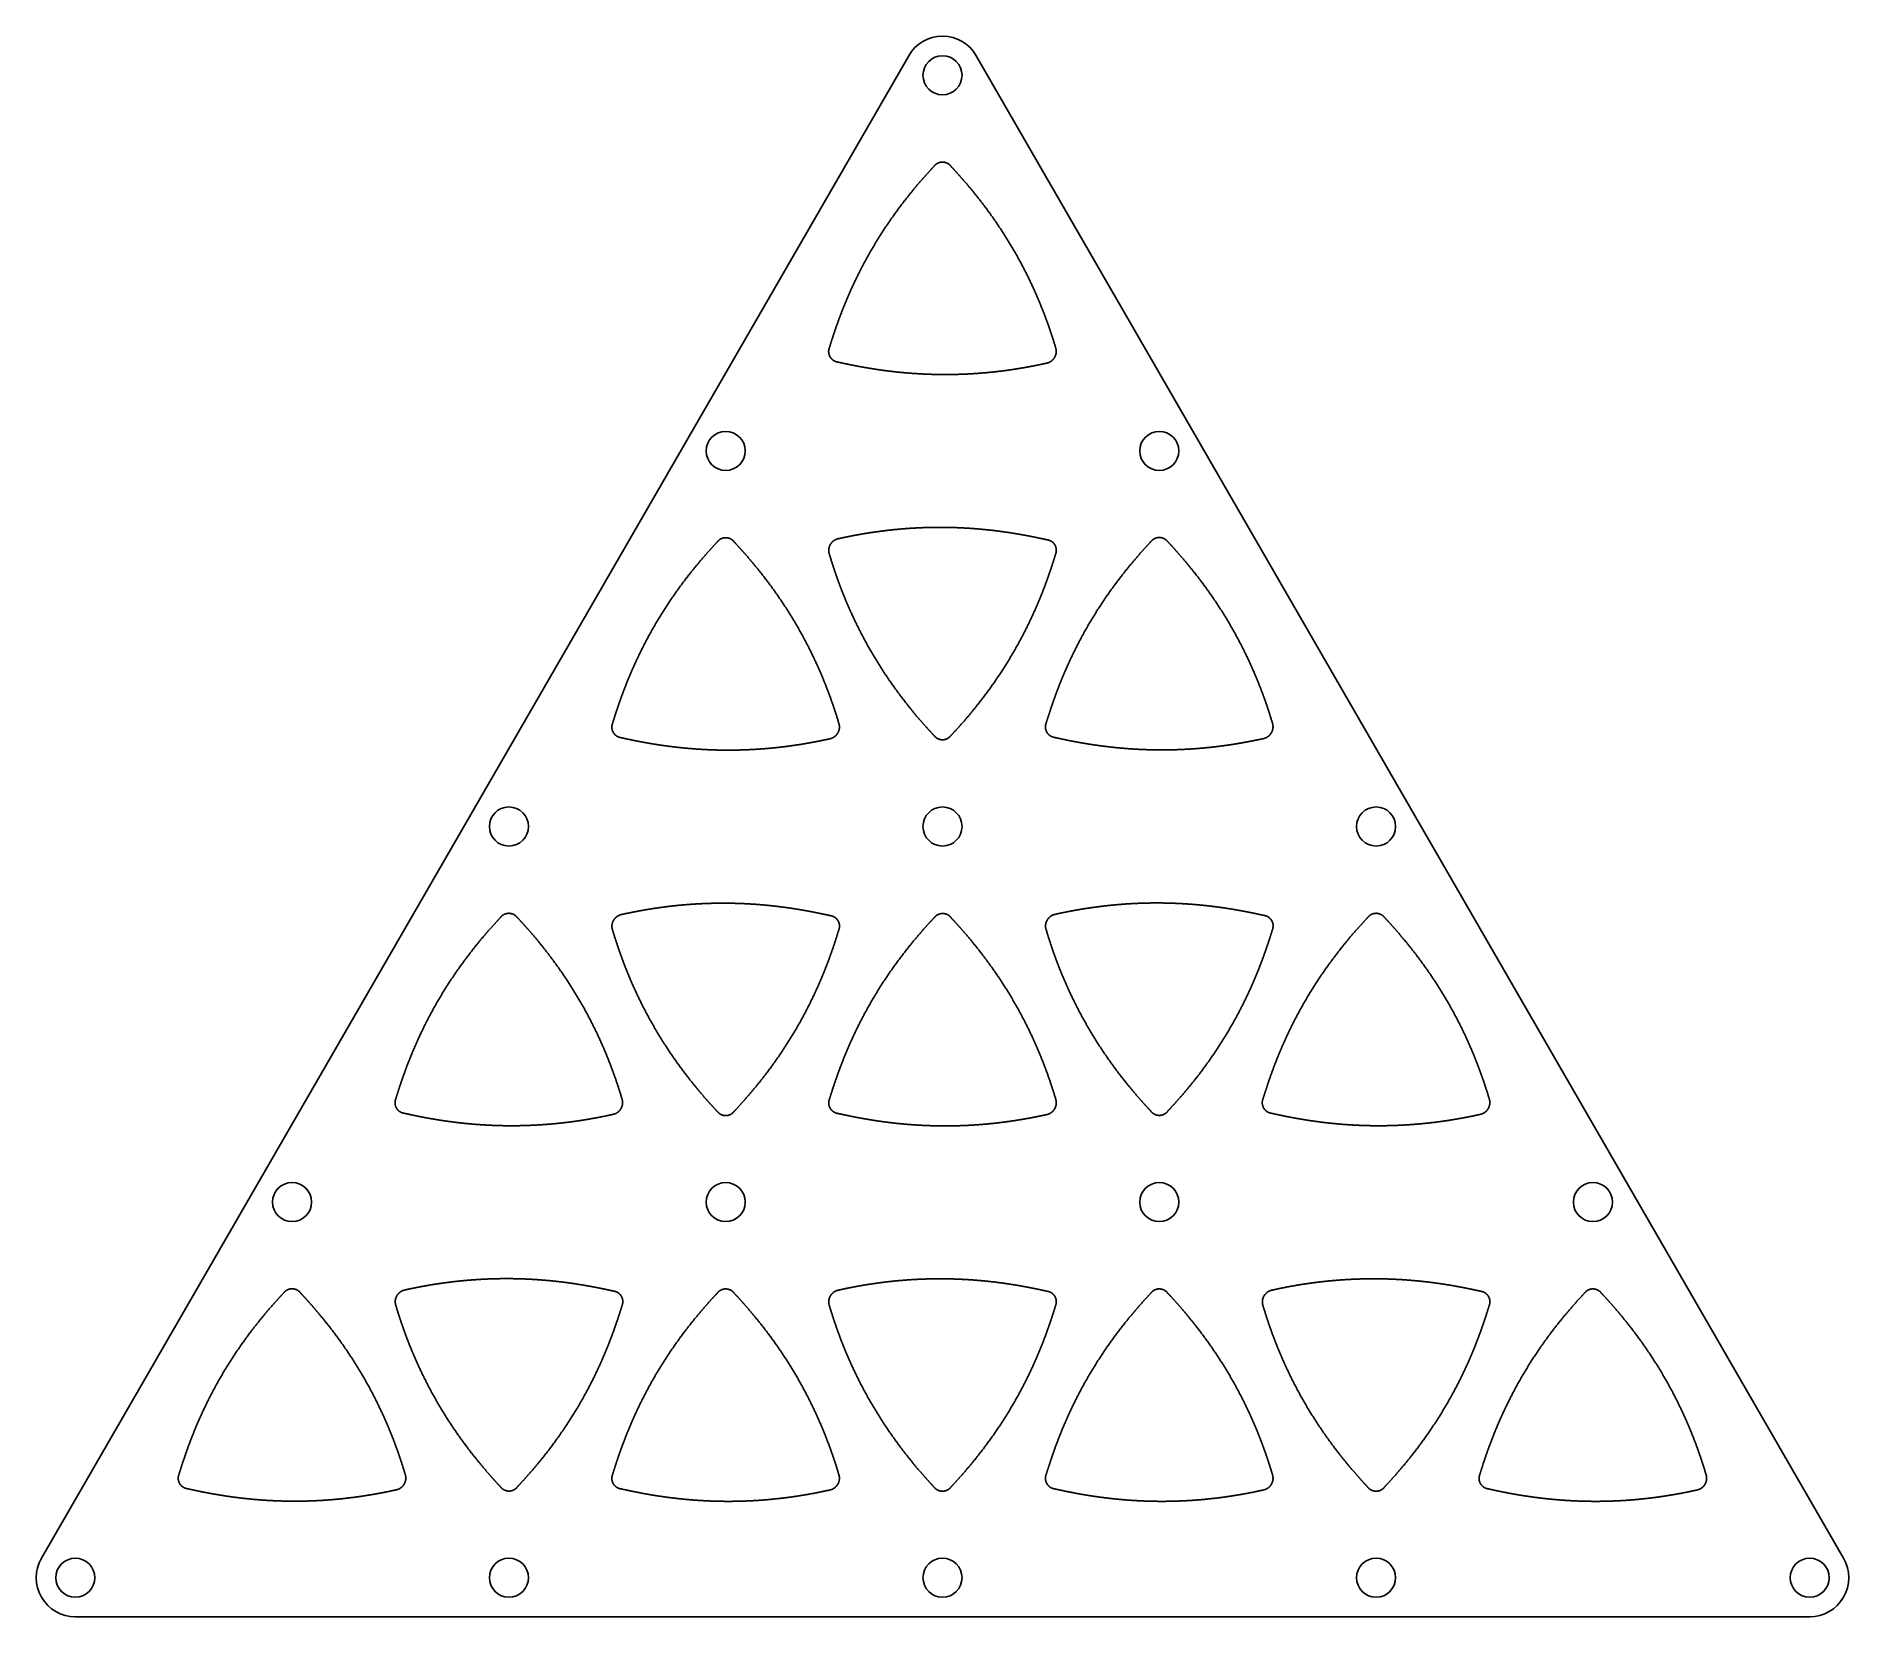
# Model space of a CAD drawing. Extents: x -3 to 136, y 0 to 121.
import ezdxf

# ---------------------------------------------------------------- set-up
doc = ezdxf.new("R2010")
doc.units = 0
doc.layers.get('0').update_dxf_attribs({"linetype": 'CONTINUOUS'})

msp = doc.modelspace()

# ---------------------------------------------------------------- linework, layer by layer
msp.add_lwpolyline([(69.26408, 119.9689, 0.577350269), (64.06792, 119.9689), (-2.59808, 4.5, 0.577350269), (0, 0), (133.332, 0, 0.577350269), (135.93008, 4.5)], format="xyb", close=True)
for points in [[(57.9595, 97.4989, 0), (57.9615, 97.5047, 0), (57.964, 97.5118, 0), (57.9668, 97.5201, 0), (57.9699, 97.5297, 0), (57.9734, 97.5404, 0), (57.9773, 97.5523, 0), (57.9814, 97.5654, 0), (57.986, 97.5797, 0), (57.9908, 97.595, 0), (57.9961, 97.6115, 0), (58.0016, 97.6291, 0), (58.0075, 97.6478, 0), (58.0137, 97.6676, 0), (58.0202, 97.6884, 0), (58.027, 97.7103, 0), (58.0342, 97.7331, 0), (58.0417, 97.757, 0), (58.0495, 97.7818, 0), (58.0576, 97.8076, 0), (58.066, 97.8344, 0), (58.0747, 97.8621, 0), (58.0837, 97.8907, 0), (58.0931, 97.9202, 0), (58.1027, 97.9506, 0), (58.1126, 97.9819, 0), (58.1228, 98.014, 0), (58.1333, 98.0469, 0), (58.144, 98.0807, 0), (58.1551, 98.1152, 0), (58.1664, 98.1505, 0), (58.178, 98.1866, 0), (58.1899, 98.2235, 0), (58.2021, 98.261, 0), (58.2145, 98.2993, 0), (58.2272, 98.3383, 0), (58.2401, 98.378, 0), (58.2533, 98.4183, 0), (58.2668, 98.4593, 0), (58.2805, 98.5009, 0), (58.2944, 98.5431, 0), (58.3087, 98.5859, 0), (58.3231, 98.6293, 0), (58.3378, 98.6732, 0), (58.3527, 98.7177, 0), (58.3679, 98.7627, 0), (58.3833, 98.8082, 0), (58.3989, 98.8542, 0), (58.4147, 98.9003, 0), (58.4305, 98.9464, 0), (58.4463, 98.9924, 0), (58.4622, 99.0384, 0), (58.4781, 99.0843, 0), (58.4941, 99.1302, 0), (58.5101, 99.176, 0), (58.5261, 99.2218, 0), (58.5422, 99.2675, 0), (58.5584, 99.3131, 0), (58.5746, 99.3587, 0), (58.5909, 99.4043, 0), (58.6072, 99.4498, 0), (58.6236, 99.4953, 0), (58.64, 99.5407, 0), (58.6564, 99.5861, 0), (58.673, 99.6314, 0), (58.6895, 99.6767, 0), (58.7061, 99.722, 0), (58.7228, 99.7672, 0), (58.7395, 99.8123, 0), (58.7563, 99.8575, 0), (58.7732, 99.9025, 0), (58.7901, 99.9476, 0), (58.807, 99.9926, 0), (58.824, 100.038, 0), (58.841, 100.083, 0), (58.8582, 100.127, 0), (58.8753, 100.172, 0), (58.8925, 100.217, 0), (58.9098, 100.262, 0), (58.9272, 100.307, 0), (58.9446, 100.351, 0), (58.962, 100.396, 0), (58.9795, 100.441, 0), (58.9971, 100.485, 0), (59.0147, 100.53, 0), (59.0324, 100.575, 0), (59.0501, 100.619, 0), (59.068, 100.664, 0), (59.0858, 100.708, 0), (59.1038, 100.753, 0), (59.1217, 100.797, 0), (59.1398, 100.841, 0), (59.1579, 100.886, 0), (59.1761, 100.93, 0), (59.1943, 100.975, 0), (59.2126, 101.019, 0), (59.231, 101.063, 0), (59.2494, 101.108, 0), (59.2679, 101.152, 0), (59.2865, 101.196, 0), (59.3051, 101.24, 0), (59.3238, 101.285, 0), (59.3426, 101.329, 0), (59.3614, 101.373, 0), (59.3803, 101.417, 0), (59.3993, 101.461, 0), (59.4183, 101.505, 0), (59.4374, 101.55, 0), (59.4565, 101.594, 0), (59.4758, 101.638, 0), (59.4951, 101.682, 0), (59.5145, 101.726, 0), (59.5339, 101.77, 0), (59.5534, 101.814, 0), (59.573, 101.858, 0), (59.5926, 101.902, 0), (59.6124, 101.946, 0), (59.6321, 101.99, 0), (59.652, 102.034, 0), (59.6718, 102.078, 0), (59.6918, 102.122, 0), (59.7118, 102.166, 0), (59.7318, 102.21, 0), (59.752, 102.254, 0), (59.7721, 102.297, 0), (59.7924, 102.341, 0), (59.8127, 102.385, 0), (59.833, 102.428, 0), (59.8534, 102.472, 0), (59.8739, 102.515, 0), (59.8944, 102.559, 0), (59.915, 102.602, 0), (59.9356, 102.646, 0), (59.9563, 102.689, 0), (59.9771, 102.732, 0), (59.9979, 102.776, 0), (60.0187, 102.819, 0), (60.0397, 102.862, 0), (60.0606, 102.906, 0), (60.0817, 102.949, 0), (60.1028, 102.992, 0), (60.1239, 103.035, 0), (60.1452, 103.078, 0), (60.1664, 103.121, 0), (60.1878, 103.164, 0), (60.2092, 103.207, 0), (60.2306, 103.25, 0), (60.2521, 103.293, 0), (60.2737, 103.336, 0), (60.2953, 103.378, 0), (60.317, 103.421, 0), (60.3387, 103.464, 0), (60.3605, 103.506, 0), (60.3824, 103.549, 0), (60.4043, 103.592, 0), (60.4262, 103.634, 0), (60.4483, 103.677, 0), (60.4704, 103.719, 0), (60.4925, 103.762, 0), (60.5147, 103.804, 0), (60.537, 103.847, 0), (60.5593, 103.889, 0), (60.5817, 103.931, 0), (60.6041, 103.974, 0), (60.6266, 104.016, 0), (60.6492, 104.058, 0), (60.6718, 104.1, 0), (60.6944, 104.142, 0), (60.7172, 104.184, 0), (60.74, 104.226, 0), (60.7628, 104.269, 0), (60.7857, 104.311, 0), (60.8087, 104.352, 0), (60.8317, 104.394, 0), (60.8548, 104.436, 0), (60.8779, 104.478, 0), (60.9011, 104.52, 0), (60.9244, 104.562, 0), (60.9477, 104.603, 0), (60.9711, 104.645, 0), (60.9945, 104.687, 0), (61.018, 104.728, 0), (61.0416, 104.77, 0), (61.0652, 104.812, 0), (61.0888, 104.853, 0), (61.1126, 104.895, 0), (61.1364, 104.936, 0), (61.1602, 104.978, 0), (61.1841, 105.019, 0), (61.2081, 105.06, 0), (61.2321, 105.102, 0), (61.2562, 105.143, 0), (61.2803, 105.184, 0), (61.3045, 105.225, 0), (61.3288, 105.266, 0), (61.3531, 105.308, 0), (61.3775, 105.349, 0), (61.4019, 105.39, 0), (61.4264, 105.431, 0), (61.451, 105.472, 0), (61.4756, 105.513, 0), (61.5002, 105.554, 0), (61.525, 105.595, 0), (61.5498, 105.635, 0), (61.5746, 105.676, 0), (61.5995, 105.717, 0), (61.6245, 105.758, 0), (61.6495, 105.799, 0), (61.6746, 105.839, 0), (61.6998, 105.88, 0), (61.725, 105.921, 0), (61.7502, 105.961, 0), (61.7756, 106.002, 0), (61.8009, 106.042, 0), (61.8264, 106.083, 0), (61.8519, 106.123, 0), (61.8775, 106.164, 0), (61.9031, 106.204, 0), (61.9288, 106.244, 0), (61.9545, 106.285, 0), (61.9803, 106.325, 0), (62.0062, 106.365, 0), (62.0321, 106.405, 0), (62.0581, 106.445, 0), (62.0841, 106.486, 0), (62.1102, 106.526, 0), (62.1364, 106.566, 0), (62.1626, 106.606, 0), (62.1889, 106.646, 0), (62.2152, 106.686, 0), (62.2416, 106.726, 0), (62.2681, 106.766, 0), (62.2946, 106.806, 0), (62.3212, 106.845, 0), (62.3478, 106.885, 0), (62.3745, 106.925, 0), (62.4012, 106.965, 0), (62.4281, 107.004, 0), (62.4549, 107.044, 0), (62.4819, 107.084, 0), (62.5089, 107.123, 0), (62.5359, 107.163, 0), (62.5631, 107.202, 0), (62.5902, 107.242, 0), (62.6175, 107.281, 0), (62.6448, 107.321, 0), (62.6721, 107.36, 0), (62.6995, 107.4, 0), (62.727, 107.439, 0), (62.7546, 107.478, 0), (62.7822, 107.518, 0), (62.8098, 107.557, 0), (62.8375, 107.596, 0), (62.8653, 107.635, 0), (62.8932, 107.674, 0), (62.9211, 107.714, 0), (62.949, 107.753, 0), (62.977, 107.792, 0), (63.0051, 107.831, 0), (63.0333, 107.87, 0), (63.0615, 107.909, 0), (63.0897, 107.948, 0), (63.1181, 107.986, 0), (63.1464, 108.025, 0), (63.1749, 108.064, 0), (63.2034, 108.103, 0), (63.232, 108.142, 0), (63.2606, 108.18, 0), (63.2893, 108.219, 0), (63.318, 108.258, 0), (63.3468, 108.296, 0), (63.3757, 108.335, 0), (63.4046, 108.374, 0), (63.4336, 108.412, 0), (63.4627, 108.451, 0), (63.4918, 108.489, 0), (63.521, 108.528, 0), (63.5502, 108.566, 0), (63.5795, 108.604, 0), (63.6088, 108.643, 0), (63.6382, 108.681, 0), (63.6677, 108.719, 0), (63.6973, 108.758, 0), (63.7269, 108.796, 0), (63.7565, 108.834, 0), (63.7862, 108.872, 0), (63.816, 108.91, 0), (63.8455, 108.948, 0), (63.875, 108.986, 0), (63.9044, 109.023, 0), (63.9336, 109.06, 0), (63.9627, 109.097, 0), (63.9916, 109.133, 0), (64.0205, 109.17, 0), (64.0492, 109.206, 0), (64.0778, 109.241, 0), (64.1063, 109.277, 0), (64.1347, 109.312, 0), (64.1629, 109.347, 0), (64.191, 109.382, 0), (64.2191, 109.417, 0), (64.2469, 109.451, 0), (64.2747, 109.485, 0), (64.3024, 109.519, 0), (64.3299, 109.553, 0), (64.3574, 109.586, 0), (64.3847, 109.62, 0), (64.4119, 109.653, 0), (64.439, 109.685, 0), (64.466, 109.718, 0), (64.4929, 109.75, 0), (64.5197, 109.783, 0), (64.5464, 109.815, 0), (64.5729, 109.846, 0), (64.5994, 109.878, 0), (64.6257, 109.909, 0), (64.652, 109.94, 0), (64.6781, 109.971, 0), (64.7042, 110.002, 0), (64.7301, 110.033, 0), (64.7559, 110.063, 0), (64.7817, 110.093, 0), (64.8073, 110.123, 0), (64.8328, 110.153, 0), (64.8583, 110.183, 0), (64.8836, 110.212, 0), (64.9089, 110.241, 0), (64.934, 110.271, 0), (64.9591, 110.3, 0), (64.984, 110.328, 0), (65.0089, 110.357, 0), (65.0337, 110.385, 0), (65.0584, 110.414, 0), (65.0829, 110.442, 0), (65.1074, 110.47, 0), (65.1319, 110.497, 0), (65.1562, 110.525, 0), (65.1804, 110.553, 0), (65.2046, 110.58, 0), (65.2286, 110.607, 0), (65.2526, 110.634, 0), (65.2765, 110.661, 0), (65.3003, 110.688, 0), (65.324, 110.714, 0), (65.3476, 110.741, 0), (65.3712, 110.767, 0), (65.3947, 110.793, 0), (65.4181, 110.819, 0), (65.4414, 110.845, 0), (65.4646, 110.871, 0), (65.4878, 110.897, 0), (65.5108, 110.922, 0), (65.5338, 110.948, 0), (65.5568, 110.973, 0), (65.5796, 110.998, 0), (65.6024, 111.023, 0), (65.6251, 111.048, 0), (65.6477, 111.073, 0), (65.6703, 111.098, 0), (65.6928, 111.123, 0), (65.7152, 111.147, 0), (65.7376, 111.172, 0), (65.7596, 111.196, 0), (65.7812, 111.219, 0), (65.8021, 111.242, 0), (65.8225, 111.264, 0), (65.8423, 111.286, 0), (65.8614, 111.307, 0), (65.8798, 111.327, 0), (65.8975, 111.346, 0), (65.9144, 111.364, 0), (65.9306, 111.382, 0), (65.946, 111.399, 0), (65.9605, 111.415, 0), (65.9742, 111.43, 0), (65.9869, 111.444, 0), (65.9988, 111.457, 0), (66.0096, 111.469, 0), (66.0195, 111.479, 0), (66.0284, 111.489, 0), (66.0362, 111.498, 0), (66.0429, 111.506, 0), (66.0486, 111.512, 0), (66.053, 111.517, 0)], [(66.053, 111.517, 0), (66.0554, 111.52, 0), (66.0577, 111.523, 0), (66.0601, 111.526, 0), (66.0625, 111.528, 0), (66.0649, 111.531, 0), (66.0673, 111.534, 0), (66.0697, 111.537, 0), (66.0721, 111.539, 0), (66.0746, 111.542, 0), (66.077, 111.545, 0), (66.0795, 111.547, 0), (66.082, 111.55, 0), (66.0845, 111.553, 0), (66.087, 111.555, 0), (66.0895, 111.558, 0), (66.092, 111.56, 0), (66.0946, 111.563, 0), (66.0971, 111.566, 0), (66.0997, 111.568, 0), (66.1023, 111.571, 0), (66.1049, 111.573, 0), (66.1075, 111.576, 0), (66.1101, 111.578, 0), (66.1128, 111.581, 0), (66.1154, 111.583, 0), (66.1181, 111.586, 0), (66.1207, 111.588, 0), (66.1234, 111.591, 0), (66.1261, 111.593, 0), (66.1288, 111.596, 0), (66.1315, 111.598, 0), (66.1342, 111.6, 0), (66.137, 111.603, 0), (66.1397, 111.605, 0), (66.1425, 111.607, 0), (66.1453, 111.61, 0), (66.148, 111.612, 0), (66.1508, 111.614, 0), (66.1536, 111.617, 0), (66.1565, 111.619, 0), (66.1593, 111.621, 0), (66.1621, 111.624, 0), (66.165, 111.626, 0), (66.1678, 111.628, 0), (66.1707, 111.63, 0), (66.1736, 111.632, 0), (66.1765, 111.635, 0), (66.1794, 111.637, 0), (66.1823, 111.639, 0), (66.1852, 111.641, 0), (66.1882, 111.643, 0), (66.1911, 111.645, 0), (66.1941, 111.648, 0), (66.197, 111.65, 0), (66.2, 111.652, 0), (66.203, 111.654, 0), (66.206, 111.656, 0), (66.209, 111.658, 0), (66.212, 111.66, 0), (66.215, 111.662, 0), (66.218, 111.664, 0), (66.2211, 111.666, 0), (66.2241, 111.668, 0), (66.2272, 111.67, 0), (66.2303, 111.672, 0), (66.2334, 111.674, 0), (66.2364, 111.676, 0), (66.2395, 111.678, 0), (66.2426, 111.68, 0), (66.2458, 111.681, 0), (66.2489, 111.683, 0), (66.252, 111.685, 0), (66.2551, 111.687, 0), (66.2583, 111.689, 0), (66.2614, 111.691, 0), (66.2646, 111.692, 0), (66.2678, 111.694, 0), (66.271, 111.696, 0), (66.2741, 111.698, 0), (66.2773, 111.699, 0), (66.2805, 111.701, 0), (66.2837, 111.703, 0), (66.287, 111.704, 0), (66.2902, 111.706, 0), (66.2934, 111.708, 0), (66.2967, 111.709, 0), (66.2999, 111.711, 0), (66.3032, 111.713, 0), (66.3064, 111.714, 0), (66.3097, 111.716, 0), (66.313, 111.717, 0), (66.3162, 111.719, 0), (66.3195, 111.721, 0), (66.3228, 111.722, 0), (66.3261, 111.724, 0), (66.3294, 111.725, 0), (66.3328, 111.727, 0), (66.3361, 111.728, 0), (66.3394, 111.729, 0), (66.3428, 111.731, 0), (66.3461, 111.732, 0), (66.3494, 111.734, 0), (66.3528, 111.735, 0), (66.3562, 111.736, 0), (66.3595, 111.738, 0), (66.3629, 111.739, 0), (66.3663, 111.741, 0), (66.3697, 111.742, 0), (66.3731, 111.743, 0), (66.3765, 111.744, 0), (66.3799, 111.746, 0), (66.3833, 111.747, 0), (66.3867, 111.748, 0), (66.3901, 111.749, 0), (66.3936, 111.751, 0), (66.397, 111.752, 0), (66.4004, 111.753, 0), (66.4039, 111.754, 0), (66.4073, 111.755, 0), (66.4108, 111.756, 0), (66.4142, 111.758, 0), (66.4177, 111.759, 0), (66.4212, 111.76, 0), (66.4247, 111.761, 0), (66.4281, 111.762, 0), (66.4316, 111.763, 0), (66.4351, 111.764, 0), (66.4386, 111.765, 0), (66.4421, 111.766, 0), (66.4456, 111.767, 0), (66.4491, 111.768, 0), (66.4526, 111.769, 0), (66.4562, 111.77, 0), (66.4597, 111.771, 0), (66.4632, 111.772, 0), (66.4667, 111.772, 0), (66.4703, 111.773, 0), (66.4738, 111.774, 0), (66.4773, 111.775, 0), (66.4809, 111.776, 0), (66.4844, 111.777, 0), (66.488, 111.777, 0), (66.4915, 111.778, 0), (66.4951, 111.779, 0), (66.4986, 111.78, 0), (66.5022, 111.78, 0), (66.5057, 111.781, 0), (66.5093, 111.782, 0), (66.5129, 111.782, 0), (66.5164, 111.783, 0), (66.52, 111.784, 0), (66.5236, 111.784, 0), (66.5272, 111.785, 0), (66.5307, 111.786, 0), (66.5343, 111.786, 0), (66.5379, 111.787, 0), (66.5415, 111.787, 0), (66.5451, 111.788, 0), (66.5487, 111.788, 0), (66.5523, 111.789, 0), (66.5559, 111.789, 0), (66.5595, 111.79, 0), (66.5631, 111.79, 0), (66.5667, 111.791, 0), (66.5703, 111.791, 0), (66.5739, 111.792, 0), (66.5775, 111.792, 0), (66.5811, 111.792, 0), (66.5847, 111.793, 0), (66.5883, 111.793, 0), (66.5919, 111.793, 0), (66.5956, 111.794, 0), (66.5992, 111.794, 0), (66.6028, 111.794, 0), (66.6064, 111.795, 0), (66.61, 111.795, 0), (66.6136, 111.795, 0), (66.6173, 111.795, 0), (66.6209, 111.795, 0), (66.6245, 111.796, 0), (66.6281, 111.796, 0), (66.6318, 111.796, 0), (66.6354, 111.796, 0), (66.639, 111.796, 0), (66.6427, 111.796, 0), (66.6463, 111.796, 0), (66.6499, 111.797, 0), (66.6535, 111.797, 0), (66.6572, 111.797, 0), (66.6608, 111.797, 0), (66.6644, 111.797, 0), (66.6681, 111.797, 0), (66.6717, 111.797, 0), (66.6753, 111.797, 0), (66.679, 111.797, 0), (66.6826, 111.797, 0), (66.6862, 111.796, 0), (66.6899, 111.796, 0), (66.6935, 111.796, 0), (66.6971, 111.796, 0), (66.7007, 111.796, 0), (66.7044, 111.796, 0), (66.708, 111.796, 0), (66.7116, 111.795, 0), (66.7153, 111.795, 0), (66.7189, 111.795, 0), (66.7225, 111.795, 0), (66.7262, 111.795, 0), (66.7298, 111.794, 0), (66.7334, 111.794, 0), (66.737, 111.794, 0), (66.7407, 111.793, 0), (66.7443, 111.793, 0), (66.7479, 111.793, 0), (66.7515, 111.792, 0), (66.7551, 111.792, 0), (66.7588, 111.792, 0), (66.7624, 111.791, 0), (66.766, 111.791, 0), (66.7696, 111.79, 0), (66.7732, 111.79, 0), (66.7768, 111.789, 0), (66.7804, 111.789, 0), (66.784, 111.788, 0), (66.7876, 111.788, 0), (66.7912, 111.787, 0), (66.7948, 111.787, 0), (66.7984, 111.786, 0), (66.802, 111.786, 0), (66.8056, 111.785, 0), (66.8092, 111.784, 0), (66.8127, 111.784, 0), (66.8163, 111.783, 0), (66.8199, 111.782, 0), (66.8234, 111.782, 0), (66.827, 111.781, 0), (66.8306, 111.78, 0), (66.8341, 111.78, 0), (66.8377, 111.779, 0), (66.8412, 111.778, 0), (66.8448, 111.777, 0), (66.8483, 111.776, 0), (66.8519, 111.776, 0), (66.8554, 111.775, 0), (66.8589, 111.774, 0), (66.8625, 111.773, 0), (66.866, 111.772, 0), (66.8695, 111.771, 0), (66.873, 111.77, 0), (66.8765, 111.77, 0), (66.88, 111.769, 0), (66.8835, 111.768, 0), (66.887, 111.767, 0), (66.8905, 111.766, 0), (66.894, 111.765, 0), (66.8975, 111.764, 0), (66.901, 111.763, 0), (66.9045, 111.762, 0), (66.9079, 111.761, 0), (66.9114, 111.76, 0), (66.9149, 111.758, 0), (66.9183, 111.757, 0), (66.9218, 111.756, 0), (66.9252, 111.755, 0), (66.9286, 111.754, 0), (66.9321, 111.753, 0), (66.9355, 111.752, 0), (66.9389, 111.75, 0), (66.9424, 111.749, 0), (66.9458, 111.748, 0), (66.9492, 111.747, 0), (66.9526, 111.745, 0), (66.956, 111.744, 0), (66.9594, 111.743, 0), (66.9628, 111.742, 0), (66.9662, 111.74, 0), (66.9695, 111.739, 0), (66.9729, 111.738, 0), (66.9763, 111.736, 0), (66.9796, 111.735, 0), (66.983, 111.734, 0), (66.9863, 111.732, 0), (66.9897, 111.731, 0), (66.993, 111.729, 0), (66.9963, 111.728, 0), (66.9996, 111.726, 0), (67.003, 111.725, 0), (67.0063, 111.723, 0), (67.0096, 111.722, 0), (67.0129, 111.72, 0), (67.0161, 111.719, 0), (67.0194, 111.717, 0), (67.0227, 111.716, 0), (67.026, 111.714, 0), (67.0292, 111.712, 0), (67.0325, 111.711, 0), (67.0357, 111.709, 0), (67.039, 111.708, 0), (67.0422, 111.706, 0), (67.0454, 111.704, 0), (67.0487, 111.703, 0), (67.0519, 111.701, 0), (67.0551, 111.699, 0), (67.0583, 111.697, 0), (67.0615, 111.696, 0), (67.0646, 111.694, 0), (67.0678, 111.692, 0), (67.071, 111.69, 0), (67.0741, 111.689, 0), (67.0773, 111.687, 0), (67.0804, 111.685, 0), (67.0835, 111.683, 0), (67.0867, 111.681, 0), (67.0898, 111.679, 0), (67.0929, 111.677, 0), (67.096, 111.675, 0), (67.099, 111.674, 0), (67.1021, 111.672, 0), (67.1052, 111.67, 0), (67.1082, 111.668, 0), (67.1113, 111.666, 0), (67.1143, 111.664, 0), (67.1173, 111.662, 0), (67.1203, 111.66, 0), (67.1233, 111.658, 0), (67.1263, 111.656, 0), (67.1293, 111.654, 0), (67.1323, 111.652, 0), (67.1353, 111.649, 0), (67.1382, 111.647, 0), (67.1412, 111.645, 0), (67.1441, 111.643, 0), (67.147, 111.641, 0), (67.15, 111.639, 0), (67.1529, 111.637, 0), (67.1558, 111.634, 0), (67.1586, 111.632, 0), (67.1615, 111.63, 0), (67.1644, 111.628, 0), (67.1672, 111.626, 0), (67.1701, 111.623, 0), (67.1729, 111.621, 0), (67.1757, 111.619, 0), (67.1785, 111.617, 0), (67.1813, 111.614, 0), (67.1841, 111.612, 0), (67.1869, 111.61, 0), (67.1897, 111.607, 0), (67.1924, 111.605, 0), (67.1952, 111.603, 0), (67.1979, 111.6, 0), (67.2006, 111.598, 0), (67.2033, 111.595, 0), (67.206, 111.593, 0), (67.2087, 111.591, 0), (67.2114, 111.588, 0), (67.2141, 111.586, 0), (67.2167, 111.583, 0), (67.2193, 111.581, 0), (67.222, 111.578, 0), (67.2246, 111.576, 0), (67.2272, 111.573, 0), (67.2298, 111.571, 0), (67.2324, 111.568, 0), (67.2349, 111.566, 0), (67.2375, 111.563, 0), (67.24, 111.56, 0), (67.2426, 111.558, 0), (67.2451, 111.555, 0), (67.2476, 111.553, 0), (67.2501, 111.55, 0), (67.2525, 111.547, 0), (67.255, 111.545, 0), (67.2575, 111.542, 0), (67.2599, 111.539, 0), (67.2623, 111.537, 0), (67.2647, 111.534, 0), (67.2672, 111.531, 0), (67.2695, 111.528, 0), (67.2719, 111.526, 0), (67.2743, 111.523, 0), (67.2766, 111.52, 0), (67.279, 111.517, 0)], [(67.279, 111.517, 0), (67.2815, 111.514, 0), (67.2845, 111.511, 0), (67.2878, 111.507, 0), (67.2914, 111.503, 0), (67.2954, 111.499, 0), (67.2998, 111.494, 0), (67.3045, 111.488, 0), (67.3095, 111.483, 0), (67.3149, 111.477, 0), (67.3206, 111.471, 0), (67.3267, 111.464, 0), (67.3331, 111.457, 0), (67.3398, 111.45, 0), (67.3469, 111.442, 0), (67.3543, 111.434, 0), (67.362, 111.426, 0), (67.37, 111.417, 0), (67.3784, 111.408, 0), (67.3871, 111.399, 0), (67.3961, 111.389, 0), (67.4054, 111.379, 0), (67.415, 111.368, 0), (67.4249, 111.358, 0), (67.4352, 111.347, 0), (67.4457, 111.335, 0), (67.4566, 111.323, 0), (67.4678, 111.311, 0), (67.4792, 111.299, 0), (67.491, 111.286, 0), (67.503, 111.273, 0), (67.5153, 111.26, 0), (67.528, 111.246, 0), (67.5409, 111.232, 0), (67.5541, 111.218, 0), (67.5676, 111.203, 0), (67.5813, 111.188, 0), (67.5954, 111.173, 0), (67.6097, 111.157, 0), (67.6243, 111.141, 0), (67.6391, 111.125, 0), (67.6542, 111.108, 0), (67.6696, 111.091, 0), (67.6853, 111.074, 0), (67.7012, 111.057, 0), (67.7174, 111.039, 0), (67.7338, 111.021, 0), (67.7505, 111.002, 0), (67.7675, 110.984, 0), (67.7847, 110.965, 0), (67.8021, 110.945, 0), (67.8198, 110.926, 0), (67.8377, 110.906, 0), (67.8559, 110.886, 0), (67.8743, 110.865, 0), (67.893, 110.844, 0), (67.9119, 110.823, 0), (67.931, 110.802, 0), (67.9503, 110.78, 0), (67.9699, 110.758, 0), (67.9897, 110.736, 0), (68.0097, 110.713, 0), (68.0299, 110.691, 0), (68.0504, 110.668, 0), (68.0711, 110.644, 0), (68.092, 110.621, 0), (68.1131, 110.597, 0), (68.1344, 110.572, 0), (68.1559, 110.548, 0), (68.1776, 110.523, 0), (68.1995, 110.498, 0), (68.2216, 110.473, 0), (68.244, 110.447, 0), (68.2665, 110.421, 0), (68.2892, 110.395, 0), (68.3121, 110.369, 0), (68.3352, 110.342, 0), (68.3584, 110.315, 0), (68.3819, 110.288, 0), (68.4055, 110.26, 0), (68.4293, 110.233, 0), (68.4533, 110.205, 0), (68.4775, 110.176, 0), (68.5018, 110.148, 0), (68.5263, 110.119, 0), (68.551, 110.09, 0), (68.5758, 110.061, 0), (68.6008, 110.031, 0), (68.626, 110.001, 0), (68.6513, 109.971, 0), (68.6768, 109.941, 0), (68.7024, 109.911, 0), (68.7282, 109.88, 0), (68.7541, 109.849, 0), (68.7802, 109.818, 0), (68.8064, 109.786, 0), (68.8328, 109.754, 0), (68.8593, 109.722, 0), (68.8859, 109.69, 0), (68.9127, 109.658, 0), (68.9396, 109.625, 0), (68.9666, 109.592, 0), (68.9938, 109.559, 0), (69.0211, 109.526, 0), (69.0485, 109.492, 0), (69.0761, 109.458, 0), (69.1037, 109.424, 0), (69.1315, 109.39, 0), (69.1594, 109.355, 0), (69.1874, 109.32, 0), (69.2155, 109.286, 0), (69.2437, 109.25, 0), (69.272, 109.215, 0), (69.3004, 109.179, 0), (69.329, 109.143, 0), (69.3576, 109.107, 0), (69.3863, 109.071, 0), (69.4151, 109.035, 0), (69.444, 108.998, 0), (69.473, 108.961, 0), (69.5021, 108.924, 0), (69.5313, 108.887, 0), (69.5605, 108.849, 0), (69.5898, 108.811, 0), (69.6192, 108.773, 0), (69.6487, 108.735, 0), (69.6783, 108.697, 0), (69.7079, 108.658, 0), (69.7376, 108.62, 0), (69.7673, 108.581, 0), (69.7971, 108.541, 0), (69.827, 108.502, 0), (69.857, 108.463, 0), (69.8869, 108.423, 0), (69.9168, 108.383, 0), (69.9466, 108.343, 0), (69.9764, 108.304, 0), (70.006, 108.264, 0), (70.0357, 108.224, 0), (70.0652, 108.184, 0), (70.0947, 108.144, 0), (70.1242, 108.104, 0), (70.1535, 108.064, 0), (70.1828, 108.024, 0), (70.2121, 107.984, 0), (70.2413, 107.944, 0), (70.2704, 107.904, 0), (70.2994, 107.864, 0), (70.3284, 107.824, 0), (70.3574, 107.784, 0), (70.3862, 107.744, 0), (70.415, 107.703, 0), (70.4438, 107.663, 0), (70.4724, 107.623, 0), (70.5011, 107.582, 0), (70.5296, 107.542, 0), (70.5581, 107.502, 0), (70.5865, 107.461, 0), (70.6149, 107.421, 0), (70.6432, 107.38, 0), (70.6714, 107.339, 0), (70.6996, 107.299, 0), (70.7277, 107.258, 0), (70.7557, 107.218, 0), (70.7837, 107.177, 0), (70.8116, 107.136, 0), (70.8395, 107.095, 0), (70.8673, 107.054, 0), (70.895, 107.014, 0), (70.9227, 106.973, 0), (70.9503, 106.932, 0), (70.9778, 106.891, 0), (71.0053, 106.85, 0), (71.0327, 106.809, 0), (71.0601, 106.768, 0), (71.0874, 106.727, 0), (71.1146, 106.686, 0), (71.1418, 106.644, 0), (71.1689, 106.603, 0), (71.1959, 106.562, 0), (71.2229, 106.521, 0), (71.2498, 106.479, 0), (71.2766, 106.438, 0), (71.3034, 106.397, 0), (71.3301, 106.355, 0), (71.3568, 106.314, 0), (71.3834, 106.272, 0), (71.4099, 106.231, 0), (71.4364, 106.189, 0), (71.4628, 106.148, 0), (71.4892, 106.106, 0), (71.5155, 106.064, 0), (71.5417, 106.023, 0), (71.5678, 105.981, 0), (71.5939, 105.939, 0), (71.62, 105.897, 0), (71.6459, 105.856, 0), (71.6718, 105.814, 0), (71.6977, 105.772, 0), (71.7235, 105.73, 0), (71.7492, 105.688, 0), (71.7749, 105.646, 0), (71.8004, 105.604, 0), (71.826, 105.562, 0), (71.8515, 105.52, 0), (71.8769, 105.477, 0), (71.9022, 105.435, 0), (71.9275, 105.393, 0), (71.9527, 105.351, 0), (71.9779, 105.308, 0), (72.003, 105.266, 0), (72.028, 105.224, 0), (72.053, 105.181, 0), (72.0779, 105.139, 0), (72.1027, 105.096, 0), (72.1275, 105.054, 0), (72.1522, 105.011, 0), (72.1769, 104.969, 0), (72.2015, 104.926, 0), (72.226, 104.883, 0), (72.2505, 104.841, 0), (72.2749, 104.798, 0), (72.2992, 104.755, 0), (72.3235, 104.712, 0), (72.3477, 104.669, 0), (72.3719, 104.626, 0), (72.396, 104.584, 0), (72.42, 104.541, 0), (72.444, 104.498, 0), (72.4679, 104.455, 0), (72.4917, 104.411, 0), (72.5155, 104.368, 0), (72.5392, 104.325, 0), (72.5629, 104.282, 0), (72.5865, 104.239, 0), (72.61, 104.196, 0), (72.6335, 104.152, 0), (72.6569, 104.109, 0), (72.6803, 104.066, 0), (72.7035, 104.022, 0), (72.7268, 103.979, 0), (72.7499, 103.935, 0), (72.773, 103.892, 0), (72.7961, 103.848, 0), (72.819, 103.804, 0), (72.8419, 103.761, 0), (72.8648, 103.717, 0), (72.8876, 103.673, 0), (72.9103, 103.63, 0), (72.933, 103.586, 0), (72.9556, 103.542, 0), (72.9781, 103.498, 0), (73.0006, 103.454, 0), (73.023, 103.41, 0), (73.0454, 103.366, 0), (73.0677, 103.322, 0), (73.0899, 103.278, 0), (73.1121, 103.234, 0), (73.1342, 103.19, 0), (73.1562, 103.146, 0), (73.1782, 103.102, 0), (73.2001, 103.058, 0), (73.222, 103.013, 0), (73.2438, 102.969, 0), (73.2655, 102.925, 0), (73.2872, 102.88, 0), (73.3088, 102.836, 0), (73.3303, 102.791, 0), (73.3518, 102.747, 0), (73.3732, 102.702, 0), (73.3946, 102.658, 0), (73.4159, 102.613, 0), (73.4371, 102.568, 0), (73.4583, 102.524, 0), (73.4794, 102.479, 0), (73.5005, 102.434, 0), (73.5215, 102.389, 0), (73.5424, 102.345, 0), (73.5633, 102.3, 0), (73.5841, 102.255, 0), (73.6048, 102.21, 0), (73.6255, 102.165, 0), (73.6461, 102.12, 0), (73.6667, 102.075, 0), (73.6872, 102.03, 0), (73.7076, 101.984, 0), (73.728, 101.939, 0), (73.7483, 101.894, 0), (73.7685, 101.849, 0), (73.7887, 101.804, 0), (73.8088, 101.758, 0), (73.8288, 101.713, 0), (73.8488, 101.668, 0), (73.8686, 101.622, 0), (73.8885, 101.577, 0), (73.9082, 101.531, 0), (73.9279, 101.486, 0), (73.9475, 101.441, 0), (73.967, 101.395, 0), (73.9865, 101.35, 0), (74.0059, 101.304, 0), (74.0253, 101.259, 0), (74.0445, 101.213, 0), (74.0637, 101.168, 0), (74.0829, 101.122, 0), (74.1019, 101.076, 0), (74.1209, 101.031, 0), (74.1399, 100.985, 0), (74.1587, 100.939, 0), (74.1775, 100.894, 0), (74.1963, 100.848, 0), (74.2149, 100.802, 0), (74.2335, 100.756, 0), (74.2521, 100.711, 0), (74.2705, 100.665, 0), (74.289, 100.619, 0), (74.3073, 100.573, 0), (74.3256, 100.527, 0), (74.3438, 100.481, 0), (74.3619, 100.435, 0), (74.38, 100.389, 0), (74.398, 100.343, 0), (74.4159, 100.297, 0), (74.4338, 100.251, 0), (74.4516, 100.205, 0), (74.4694, 100.159, 0), (74.487, 100.113, 0), (74.5047, 100.066, 0), (74.5222, 100.02, 0), (74.5397, 99.9739, 0), (74.5571, 99.9276, 0), (74.5745, 99.8813, 0), (74.5918, 99.8349, 0), (74.609, 99.7886, 0), (74.6262, 99.7422, 0), (74.6433, 99.6958, 0), (74.6604, 99.6493, 0), (74.6774, 99.6028, 0), (74.6943, 99.5563, 0), (74.7111, 99.5097, 0), (74.7279, 99.4632, 0), (74.7447, 99.4166, 0), (74.7613, 99.3699, 0), (74.7779, 99.3233, 0), (74.7945, 99.2765, 0), (74.811, 99.2298, 0), (74.8274, 99.183, 0), (74.8438, 99.1362, 0), (74.8601, 99.0894, 0), (74.8763, 99.0426, 0), (74.8925, 98.9957, 0), (74.9086, 98.9487, 0), (74.9247, 98.9018, 0), (74.9407, 98.8548, 0), (74.9566, 98.8077, 0), (74.9725, 98.7607, 0), (74.9883, 98.7136, 0), (75.004, 98.6664, 0), (75.0197, 98.6193, 0), (75.0354, 98.5721, 0), (75.0509, 98.5249, 0), (75.0664, 98.4779, 0), (75.0817, 98.431, 0), (75.0969, 98.3842, 0), (75.112, 98.3376, 0), (75.1271, 98.291, 0), (75.142, 98.2443, 0), (75.1569, 98.1977, 0), (75.1718, 98.1509, 0), (75.1866, 98.1041, 0), (75.2014, 98.0571, 0), (75.2162, 98.0099, 0), (75.2311, 97.9624, 0), (75.2459, 97.9147, 0), (75.2607, 97.8667, 0), (75.2756, 97.8183, 0), (75.2906, 97.7695, 0), (75.3056, 97.7203, 0), (75.3207, 97.6706, 0), (75.3351, 97.6231, 0), (75.3476, 97.5816, 0), (75.3581, 97.5467, 0), (75.3665, 97.519, 0), (75.3725, 97.4989, 0)], [(58.5724, 96.4372, 0), (58.5688, 96.4379, 0), (58.5653, 96.4385, 0), (58.5617, 96.4392, 0), (58.5581, 96.4399, 0), (58.5546, 96.4406, 0), (58.551, 96.4413, 0), (58.5474, 96.442, 0), (58.5439, 96.4428, 0), (58.5404, 96.4436, 0), (58.5368, 96.4444, 0), (58.5333, 96.4452, 0), (58.5297, 96.446, 0), (58.5262, 96.4468, 0), (58.5227, 96.4477, 0), (58.5192, 96.4486, 0), (58.5156, 96.4495, 0), (58.5121, 96.4504, 0), (58.5086, 96.4513, 0), (58.5051, 96.4523, 0), (58.5016, 96.4532, 0), (58.4981, 96.4542, 0), (58.4946, 96.4552, 0), (58.4912, 96.4562, 0), (58.4877, 96.4573, 0), (58.4842, 96.4583, 0), (58.4807, 96.4594, 0), (58.4773, 96.4604, 0), (58.4738, 96.4615, 0), (58.4704, 96.4627, 0), (58.4669, 96.4638, 0), (58.4635, 96.4649, 0), (58.46, 96.4661, 0), (58.4566, 96.4673, 0), (58.4532, 96.4685, 0), (58.4497, 96.4697, 0), (58.4463, 96.4709, 0), (58.4429, 96.4722, 0), (58.4395, 96.4734, 0), (58.4361, 96.4747, 0), (58.4327, 96.476, 0), (58.4293, 96.4773, 0), (58.426, 96.4786, 0), (58.4226, 96.48, 0), (58.4192, 96.4813, 0), (58.4159, 96.4827, 0), (58.4125, 96.4841, 0), (58.4092, 96.4855, 0), (58.4058, 96.4869, 0), (58.4025, 96.4884, 0), (58.3992, 96.4898, 0), (58.3958, 96.4913, 0), (58.3925, 96.4928, 0), (58.3892, 96.4943, 0), (58.3859, 96.4958, 0), (58.3826, 96.4973, 0), (58.3793, 96.4989, 0), (58.376, 96.5004, 0), (58.3728, 96.502, 0), (58.3695, 96.5036, 0), (58.3662, 96.5052, 0), (58.363, 96.5068, 0), (58.3597, 96.5085, 0), (58.3565, 96.5101, 0), (58.3533, 96.5118, 0), (58.35, 96.5135, 0), (58.3468, 96.5152, 0), (58.3436, 96.5169, 0), (58.3404, 96.5186, 0), (58.3372, 96.5204, 0), (58.334, 96.5221, 0), (58.3309, 96.5239, 0), (58.3277, 96.5257, 0), (58.3245, 96.5275, 0), (58.3214, 96.5293, 0), (58.3183, 96.5311, 0), (58.3151, 96.533, 0), (58.312, 96.5348, 0), (58.3089, 96.5367, 0), (58.3058, 96.5386, 0), (58.3027, 96.5405, 0), (58.2996, 96.5424, 0), (58.2965, 96.5443, 0), (58.2935, 96.5463, 0), (58.2904, 96.5482, 0), (58.2873, 96.5502, 0), (58.2843, 96.5522, 0), (58.2813, 96.5542, 0), (58.2782, 96.5562, 0), (58.2752, 96.5582, 0), (58.2722, 96.5603, 0), (58.2692, 96.5623, 0), (58.2662, 96.5644, 0), (58.2633, 96.5665, 0), (58.2603, 96.5686, 0), (58.2573, 96.5707, 0), (58.2544, 96.5728, 0), (58.2514, 96.5749, 0), (58.2485, 96.5771, 0), (58.2456, 96.5792, 0), (58.2427, 96.5814, 0), (58.2398, 96.5836, 0), (58.2369, 96.5858, 0), (58.234, 96.588, 0), (58.2311, 96.5902, 0), (58.2283, 96.5925, 0), (58.2254, 96.5947, 0), (58.2226, 96.597, 0), (58.2198, 96.5992, 0), (58.2169, 96.6015, 0), (58.2141, 96.6038, 0), (58.2113, 96.6062, 0), (58.2085, 96.6085, 0), (58.2057, 96.6108, 0), (58.203, 96.6132, 0), (58.2002, 96.6155, 0), (58.1975, 96.6179, 0), (58.1947, 96.6203, 0), (58.192, 96.6227, 0), (58.1893, 96.6251, 0), (58.1866, 96.6275, 0), (58.1839, 96.63, 0), (58.1812, 96.6324, 0), (58.1785, 96.6349, 0), (58.1758, 96.6374, 0), (58.1732, 96.6399, 0), (58.1705, 96.6424, 0), (58.1679, 96.6449, 0), (58.1653, 96.6474, 0), (58.1627, 96.6499, 0), (58.1601, 96.6525, 0), (58.1575, 96.655, 0), (58.1549, 96.6576, 0), (58.1523, 96.6602, 0), (58.1498, 96.6628, 0), (58.1473, 96.6654, 0), (58.1447, 96.668, 0), (58.1422, 96.6706, 0), (58.1397, 96.6733, 0), (58.1372, 96.6759, 0), (58.1347, 96.6786, 0), (58.1323, 96.6812, 0), (58.1298, 96.6839, 0), (58.1274, 96.6866, 0), (58.1249, 96.6893, 0), (58.1225, 96.692, 0), (58.1201, 96.6947, 0), (58.1177, 96.6974, 0), (58.1153, 96.7002, 0), (58.113, 96.7029, 0), (58.1106, 96.7057, 0), (58.1082, 96.7085, 0), (58.1059, 96.7112, 0), (58.1036, 96.714, 0), (58.1013, 96.7168, 0), (58.099, 96.7196, 0), (58.0967, 96.7225, 0), (58.0944, 96.7253, 0), (58.0922, 96.7281, 0), (58.0899, 96.731, 0), (58.0877, 96.7338, 0), (58.0855, 96.7367, 0), (58.0832, 96.7396, 0), (58.0811, 96.7425, 0), (58.0789, 96.7454, 0), (58.0767, 96.7483, 0), (58.0745, 96.7512, 0), (58.0724, 96.7541, 0), (58.0703, 96.7571, 0), (58.0681, 96.76, 0), (58.066, 96.763, 0), (58.0639, 96.7659, 0), (58.0619, 96.7689, 0), (58.0598, 96.7719, 0), (58.0577, 96.7749, 0), (58.0557, 96.7779, 0), (58.0537, 96.7809, 0), (58.0516, 96.7839, 0), (58.0496, 96.7869, 0), (58.0477, 96.79, 0), (58.0457, 96.793, 0), (58.0437, 96.7961, 0), (58.0418, 96.7991, 0), (58.0398, 96.8022, 0), (58.0379, 96.8053, 0), (58.036, 96.8084, 0), (58.0341, 96.8115, 0), (58.0322, 96.8146, 0), (58.0304, 96.8177, 0), (58.0285, 96.8208, 0), (58.0267, 96.8239, 0), (58.0248, 96.8271, 0), (58.023, 96.8302, 0), (58.0212, 96.8334, 0), (58.0194, 96.8365, 0), (58.0176, 96.8397, 0), (58.0159, 96.8429, 0), (58.0141, 96.846, 0), (58.0124, 96.8492, 0), (58.0107, 96.8524, 0), (58.009, 96.8557, 0), (58.0073, 96.8589, 0), (58.0056, 96.8621, 0), (58.004, 96.8653, 0), (58.0023, 96.8686, 0), (58.0007, 96.8718, 0), (57.9991, 96.8751, 0), (57.9974, 96.8783, 0), (57.9959, 96.8816, 0), (57.9943, 96.8849, 0), (57.9927, 96.8882, 0), (57.9912, 96.8914, 0), (57.9896, 96.8947, 0), (57.9881, 96.8981, 0), (57.9866, 96.9014, 0), (57.9851, 96.9047, 0), (57.9836, 96.908, 0), (57.9822, 96.9113, 0), (57.9807, 96.9147, 0), (57.9793, 96.918, 0), (57.9779, 96.9214, 0), (57.9765, 96.9247, 0), (57.9751, 96.9281, 0), (57.9737, 96.9315, 0), (57.9723, 96.9348, 0), (57.971, 96.9382, 0), (57.9697, 96.9416, 0), (57.9683, 96.945, 0), (57.967, 96.9484, 0), (57.9658, 96.9518, 0), (57.9645, 96.9552, 0), (57.9632, 96.9586, 0), (57.962, 96.962, 0), (57.9608, 96.9654, 0), (57.9596, 96.9689, 0), (57.9584, 96.9723, 0), (57.9572, 96.9757, 0), (57.956, 96.9792, 0), (57.9549, 96.9826, 0), (57.9538, 96.9861, 0), (57.9526, 96.9895, 0), (57.9515, 96.993, 0), (57.9505, 96.9965, 0), (57.9494, 96.9999, 0), (57.9483, 97.0034, 0), (57.9473, 97.0069, 0), (57.9463, 97.0104, 0), (57.9453, 97.0138, 0), (57.9443, 97.0173, 0), (57.9433, 97.0208, 0), (57.9423, 97.0243, 0), (57.9414, 97.0278, 0), (57.9404, 97.0313, 0), (57.9395, 97.0348, 0), (57.9386, 97.0384, 0), (57.9377, 97.0419, 0), (57.9369, 97.0454, 0), (57.936, 97.0489, 0), (57.9352, 97.0525, 0), (57.9344, 97.056, 0), (57.9336, 97.0595, 0), (57.9328, 97.0631, 0), (57.932, 97.0666, 0), (57.9312, 97.0702, 0), (57.9305, 97.0737, 0), (57.9298, 97.0773, 0), (57.929, 97.0808, 0), (57.9284, 97.0844, 0), (57.9277, 97.0879, 0), (57.927, 97.0915, 0), (57.9264, 97.0951, 0), (57.9257, 97.0986, 0), (57.9251, 97.1022, 0), (57.9245, 97.1058, 0), (57.9239, 97.1094, 0), (57.9234, 97.113, 0), (57.9228, 97.1165, 0), (57.9223, 97.1201, 0), (57.9217, 97.1237, 0), (57.9212, 97.1273, 0), (57.9208, 97.1309, 0), (57.9203, 97.1345, 0), (57.9198, 97.1381, 0), (57.9194, 97.1417, 0), (57.919, 97.1453, 0), (57.9186, 97.1489, 0), (57.9182, 97.1525, 0), (57.9178, 97.1561, 0), (57.9174, 97.1598, 0), (57.9171, 97.1634, 0), (57.9168, 97.167, 0), (57.9165, 97.1706, 0), (57.9162, 97.1742, 0), (57.9159, 97.1779, 0), (57.9156, 97.1815, 0), (57.9154, 97.1851, 0), (57.9151, 97.1887, 0), (57.9149, 97.1924, 0), (57.9147, 97.196, 0), (57.9146, 97.1996, 0), (57.9144, 97.2032, 0), (57.9143, 97.2069, 0), (57.9141, 97.2105, 0), (57.914, 97.2142, 0), (57.9139, 97.2178, 0), (57.9138, 97.2214, 0), (57.9138, 97.2251, 0), (57.9137, 97.2287, 0), (57.9137, 97.2323, 0), (57.9137, 97.236, 0), (57.9137, 97.2396, 0), (57.9137, 97.2432, 0), (57.9138, 97.2469, 0), (57.9138, 97.2505, 0), (57.9139, 97.2541, 0), (57.914, 97.2578, 0), (57.9141, 97.2614, 0), (57.9142, 97.265, 0), (57.9143, 97.2686, 0), (57.9145, 97.2723, 0), (57.9147, 97.2759, 0), (57.9148, 97.2795, 0), (57.915, 97.2831, 0), (57.9153, 97.2868, 0), (57.9155, 97.2904, 0), (57.9158, 97.294, 0), (57.916, 97.2976, 0), (57.9163, 97.3012, 0), (57.9166, 97.3048, 0), (57.9169, 97.3085, 0), (57.9173, 97.3121, 0), (57.9176, 97.3157, 0), (57.918, 97.3193, 0), (57.9184, 97.3229, 0), (57.9188, 97.3265, 0), (57.9192, 97.3301, 0), (57.9197, 97.3337, 0), (57.9201, 97.3373, 0), (57.9206, 97.3409, 0), (57.9211, 97.3445, 0), (57.9216, 97.348, 0), (57.9221, 97.3516, 0), (57.9227, 97.3552, 0), (57.9232, 97.3588, 0), (57.9238, 97.3624, 0), (57.9244, 97.3659, 0), (57.925, 97.3695, 0), (57.9256, 97.3731, 0), (57.9263, 97.3766, 0), (57.9269, 97.3802, 0), (57.9276, 97.3838, 0), (57.9283, 97.3873, 0), (57.929, 97.3909, 0), (57.9297, 97.3944, 0), (57.9305, 97.398, 0), (57.9312, 97.4015, 0), (57.932, 97.405, 0), (57.9328, 97.4086, 0), (57.9336, 97.4121, 0), (57.9345, 97.4156, 0), (57.9353, 97.4192, 0), (57.9362, 97.4227, 0), (57.937, 97.4262, 0), (57.9379, 97.4297, 0), (57.9388, 97.4332, 0), (57.9398, 97.4367, 0), (57.9407, 97.4402, 0), (57.9417, 97.4437, 0), (57.9427, 97.4472, 0), (57.9437, 97.4507, 0), (57.9447, 97.4541, 0), (57.9457, 97.4576, 0), (57.9468, 97.4611, 0), (57.9478, 97.4645, 0), (57.9489, 97.468, 0), (57.95, 97.4715, 0), (57.9511, 97.4749, 0), (57.9523, 97.4784, 0), (57.9534, 97.4818, 0), (57.9546, 97.4852, 0), (57.9558, 97.4887, 0), (57.957, 97.4921, 0), (57.9582, 97.4955, 0), (57.9595, 97.4989, 0)], [(74.698, 96.3494, 0), (74.629, 96.3341, 0), (74.5896, 96.3254, 0), (74.5507, 96.3169, 0), (74.5118, 96.3083, 0), (74.4727, 96.2998, 0), (74.4336, 96.2913, 0), (74.3945, 96.2829, 0), (74.3555, 96.2745, 0), (74.3165, 96.2662, 0), (74.2775, 96.2579, 0), (74.2385, 96.2497, 0), (74.1995, 96.2415, 0), (74.1605, 96.2333, 0), (74.1215, 96.2252, 0), (74.0824, 96.2171, 0), (74.0433, 96.2091, 0), (74.0042, 96.2011, 0), (73.9651, 96.1931, 0), (73.926, 96.1852, 0), (73.8869, 96.1773, 0), (73.8478, 96.1694, 0), (73.8087, 96.1616, 0), (73.7696, 96.1539, 0), (73.7304, 96.1462, 0), (73.6913, 96.1385, 0), (73.6522, 96.1309, 0), (73.613, 96.1233, 0), (73.5739, 96.1157, 0), (73.5347, 96.1082, 0), (73.4956, 96.1008, 0), (73.4564, 96.0933, 0), (73.4172, 96.086, 0), (73.3781, 96.0786, 0), (73.3389, 96.0713, 0), (73.2997, 96.0641, 0), (73.2605, 96.0569, 0), (73.2213, 96.0497, 0), (73.1821, 96.0426, 0), (73.1429, 96.0355, 0), (73.1036, 96.0285, 0), (73.0644, 96.0215, 0), (73.0251, 96.0145, 0), (72.9859, 96.0076, 0), (72.9466, 96.0007, 0), (72.9074, 95.9939, 0), (72.8681, 95.9871, 0), (72.8288, 95.9804, 0), (72.7895, 95.9737, 0), (72.7502, 95.967, 0), (72.7109, 95.9604, 0), (72.6715, 95.9538, 0), (72.6322, 95.9473, 0), (72.5928, 95.9408, 0), (72.5535, 95.9343, 0), (72.5141, 95.9279, 0), (72.4748, 95.9216, 0), (72.4354, 95.9153, 0), (72.396, 95.909, 0), (72.3566, 95.9028, 0), (72.3173, 95.8966, 0), (72.2779, 95.8904, 0), (72.2385, 95.8843, 0), (72.1991, 95.8783, 0), (72.1598, 95.8723, 0), (72.1204, 95.8663, 0), (72.081, 95.8604, 0), (72.0416, 95.8545, 0), (72.0022, 95.8487, 0), (71.9628, 95.8429, 0), (71.9234, 95.8372, 0), (71.884, 95.8315, 0), (71.8446, 95.8258, 0), (71.8052, 95.8202, 0), (71.7658, 95.8146, 0), (71.7264, 95.8091, 0), (71.687, 95.8036, 0), (71.6475, 95.7982, 0), (71.6081, 95.7928, 0), (71.5687, 95.7874, 0), (71.5293, 95.7821, 0), (71.4899, 95.7769, 0), (71.4504, 95.7717, 0), (71.411, 95.7665, 0), (71.3716, 95.7614, 0), (71.3321, 95.7563, 0), (71.2927, 95.7513, 0), (71.2532, 95.7463, 0), (71.2138, 95.7413, 0), (71.1743, 95.7364, 0), (71.1349, 95.7316, 0), (71.0954, 95.7267, 0), (71.056, 95.722, 0), (71.0165, 95.7172, 0), (70.977, 95.7126, 0), (70.9376, 95.7079, 0), (70.8981, 95.7033, 0), (70.8586, 95.6988, 0), (70.8191, 95.6943, 0), (70.7796, 95.6898, 0), (70.7402, 95.6854, 0), (70.7007, 95.681, 0), (70.6612, 95.6767, 0), (70.6217, 95.6724, 0), (70.5822, 95.6682, 0), (70.5427, 95.664, 0), (70.5032, 95.6598, 0), (70.4636, 95.6557, 0), (70.4241, 95.6517, 0), (70.3846, 95.6476, 0), (70.3451, 95.6437, 0), (70.3055, 95.6397, 0), (70.266, 95.6359, 0), (70.2265, 95.632, 0), (70.1869, 95.6282, 0), (70.1474, 95.6245, 0), (70.1079, 95.6208, 0), (70.0683, 95.6171, 0), (70.0287, 95.6135, 0), (69.9892, 95.6099, 0), (69.9496, 95.6064, 0), (69.9101, 95.6029, 0), (69.8705, 95.5995, 0), (69.8309, 95.5961, 0), (69.7913, 95.5928, 0), (69.7517, 95.5895, 0), (69.7122, 95.5862, 0), (69.6726, 95.583, 0), (69.633, 95.5798, 0), (69.5934, 95.5767, 0), (69.5538, 95.5736, 0), (69.5141, 95.5706, 0), (69.4745, 95.5676, 0), (69.4349, 95.5647, 0), (69.3953, 95.5618, 0), (69.3557, 95.5589, 0), (69.316, 95.5561, 0), (69.2764, 95.5533, 0), (69.2367, 95.5506, 0), (69.1971, 95.5479, 0), (69.1574, 95.5453, 0), (69.1178, 95.5427, 0), (69.0781, 95.5402, 0), (69.0385, 95.5377, 0), (68.9988, 95.5352, 0), (68.9591, 95.5328, 0), (68.9194, 95.5305, 0), (68.8797, 95.5282, 0), (68.8401, 95.5259, 0), (68.8004, 95.5237, 0), (68.7607, 95.5215, 0), (68.721, 95.5193, 0), (68.6812, 95.5173, 0), (68.6415, 95.5152, 0), (68.6018, 95.5132, 0), (68.5621, 95.5113, 0), (68.5224, 95.5094, 0), (68.4826, 95.5075, 0), (68.4429, 95.5057, 0), (68.4031, 95.5039, 0), (68.3634, 95.5022, 0), (68.3236, 95.5005, 0), (68.2838, 95.4988, 0), (68.2441, 95.4973, 0), (68.2043, 95.4957, 0), (68.1645, 95.4942, 0), (68.1247, 95.4927, 0), (68.0849, 95.4913, 0), (68.0452, 95.49, 0), (68.0054, 95.4886, 0), (67.9655, 95.4874, 0), (67.9257, 95.4861, 0), (67.8859, 95.4849, 0), (67.8461, 95.4838, 0), (67.8063, 95.4827, 0), (67.7666, 95.4817, 0), (67.727, 95.4807, 0), (67.6874, 95.4797, 0), (67.6479, 95.4788, 0), (67.6084, 95.4779, 0), (67.569, 95.4771, 0), (67.5296, 95.4764, 0), (67.4903, 95.4756, 0), (67.4511, 95.475, 0), (67.4119, 95.4743, 0), (67.3728, 95.4737, 0), (67.3338, 95.4732, 0), (67.2948, 95.4727, 0), (67.2558, 95.4722, 0), (67.2169, 95.4718, 0), (67.1781, 95.4715, 0), (67.1393, 95.4711, 0), (67.1006, 95.4708, 0), (67.062, 95.4706, 0), (67.0234, 95.4704, 0), (66.9849, 95.4703, 0), (66.9464, 95.4702, 0), (66.908, 95.4701, 0), (66.8697, 95.4701, 0), (66.8314, 95.4701, 0), (66.7931, 95.4701, 0), (66.755, 95.4702, 0), (66.7169, 95.4704, 0), (66.6788, 95.4706, 0), (66.6408, 95.4708, 0), (66.6029, 95.4711, 0), (66.5651, 95.4714, 0), (66.5273, 95.4717, 0), (66.4895, 95.4721, 0), (66.4518, 95.4725, 0), (66.4142, 95.473, 0), (66.3767, 95.4735, 0), (66.3392, 95.474, 0), (66.3017, 95.4746, 0), (66.2644, 95.4752, 0), (66.227, 95.4759, 0), (66.1898, 95.4766, 0), (66.1526, 95.4773, 0), (66.1155, 95.4781, 0), (66.0784, 95.4789, 0), (66.0414, 95.4798, 0), (66.0045, 95.4807, 0), (65.9676, 95.4816, 0), (65.9308, 95.4826, 0), (65.8941, 95.4836, 0), (65.8574, 95.4846, 0), (65.8207, 95.4857, 0), (65.7842, 95.4868, 0), (65.7477, 95.4879, 0), (65.7113, 95.4891, 0), (65.6749, 95.4903, 0), (65.6386, 95.4916, 0), (65.6023, 95.4929, 0), (65.5662, 95.4942, 0), (65.53, 95.4956, 0), (65.494, 95.497, 0), (65.458, 95.4984, 0), (65.4221, 95.4998, 0), (65.3862, 95.5013, 0), (65.3504, 95.5029, 0), (65.3147, 95.5044, 0), (65.279, 95.506, 0), (65.2434, 95.5077, 0), (65.2079, 95.5093, 0), (65.1724, 95.511, 0), (65.137, 95.5128, 0), (65.1017, 95.5145, 0), (65.0664, 95.5163, 0), (65.0312, 95.5181, 0), (64.996, 95.52, 0), (64.9609, 95.5219, 0), (64.9259, 95.5238, 0), (64.891, 95.5258, 0), (64.8561, 95.5277, 0), (64.8213, 95.5297, 0), (64.7865, 95.5318, 0), (64.7518, 95.5339, 0), (64.7172, 95.536, 0), (64.6827, 95.5381, 0), (64.6482, 95.5403, 0), (64.6137, 95.5425, 0), (64.5794, 95.5447, 0), (64.5451, 95.5469, 0), (64.5109, 95.5492, 0), (64.4767, 95.5515, 0), (64.4426, 95.5539, 0), (64.4086, 95.5562, 0), (64.3747, 95.5586, 0), (64.3408, 95.5611, 0), (64.307, 95.5635, 0), (64.2732, 95.566, 0), (64.2395, 95.5685, 0), (64.2059, 95.571, 0), (64.1724, 95.5736, 0), (64.1389, 95.5762, 0), (64.1055, 95.5788, 0), (64.0721, 95.5814, 0), (64.0389, 95.5841, 0), (64.0057, 95.5868, 0), (63.9725, 95.5895, 0), (63.9395, 95.5923, 0), (63.9065, 95.595, 0), (63.8735, 95.5978, 0), (63.8407, 95.6006, 0), (63.8079, 95.6035, 0), (63.7751, 95.6064, 0), (63.7425, 95.6092, 0), (63.7099, 95.6122, 0), (63.6774, 95.6151, 0), (63.6449, 95.6181, 0), (63.6126, 95.6211, 0), (63.5802, 95.6241, 0), (63.548, 95.6271, 0), (63.5158, 95.6302, 0), (63.4837, 95.6332, 0), (63.4517, 95.6363, 0), (63.4198, 95.6395, 0), (63.3879, 95.6426, 0), (63.3561, 95.6458, 0), (63.3243, 95.649, 0), (63.2926, 95.6522, 0), (63.261, 95.6554, 0), (63.2295, 95.6587, 0), (63.198, 95.6619, 0), (63.1666, 95.6652, 0), (63.1353, 95.6686, 0), (63.1041, 95.6719, 0), (63.0729, 95.6752, 0), (63.0418, 95.6786, 0), (63.0107, 95.682, 0), (62.9798, 95.6854, 0), (62.9489, 95.6889, 0), (62.9181, 95.6923, 0), (62.8873, 95.6958, 0), (62.8566, 95.6993, 0), (62.826, 95.7028, 0), (62.7955, 95.7063, 0), (62.7651, 95.7099, 0), (62.7347, 95.7134, 0), (62.7044, 95.717, 0), (62.6741, 95.7206, 0), (62.6439, 95.7242, 0), (62.6138, 95.7279, 0), (62.5838, 95.7315, 0), (62.5539, 95.7352, 0), (62.524, 95.7389, 0), (62.4942, 95.7426, 0), (62.4645, 95.7463, 0), (62.4348, 95.75, 0), (62.4052, 95.7537, 0), (62.3757, 95.7575, 0), (62.3463, 95.7613, 0), (62.3169, 95.7651, 0), (62.2876, 95.7689, 0), (62.2584, 95.7727, 0), (62.2293, 95.7765, 0), (62.2002, 95.7804, 0), (62.1712, 95.7843, 0), (62.1423, 95.7881, 0), (62.1135, 95.792, 0), (62.0847, 95.7959, 0), (62.056, 95.7998, 0), (62.0274, 95.8038, 0), (61.9989, 95.8077, 0), (61.9704, 95.8117, 0), (61.942, 95.8156, 0), (61.9137, 95.8196, 0), (61.8855, 95.8236, 0), (61.8573, 95.8276, 0), (61.8292, 95.8316, 0), (61.8012, 95.8357, 0), (61.7733, 95.8397, 0), (61.7454, 95.8437, 0), (61.7177, 95.8478, 0), (61.6899, 95.8519, 0), (61.6623, 95.8559, 0), (61.6348, 95.86, 0), (61.6073, 95.8641, 0), (61.5799, 95.8682, 0), (61.5526, 95.8724, 0), (61.5253, 95.8765, 0), (61.4981, 95.8806, 0), (61.4711, 95.8848, 0), (61.444, 95.8889, 0), (61.4171, 95.8931, 0), (61.3902, 95.8973, 0), (61.3635, 95.9014, 0), (61.3368, 95.9056, 0), (61.3101, 95.9098, 0), (61.2836, 95.914, 0), (61.2571, 95.9182, 0), (61.2307, 95.9225, 0), (61.2044, 95.9267, 0), (61.1782, 95.9309, 0), (61.152, 95.9351, 0), (61.1259, 95.9394, 0), (61.0999, 95.9436, 0), (61.074, 95.9479, 0), (61.0482, 95.9522, 0), (61.0224, 95.9564, 0), (60.9967, 95.9607, 0), (60.9711, 95.965, 0), (60.9456, 95.9692, 0), (60.9201, 95.9735, 0), (60.8948, 95.9778, 0), (60.8695, 95.9821, 0), (60.8443, 95.9864, 0), (60.8191, 95.9907, 0), (60.7941, 95.995, 0), (60.7691, 95.9993, 0), (60.7442, 96.0036, 0), (60.7194, 96.008, 0), (60.6947, 96.0123, 0), (60.67, 96.0166, 0), (60.6455, 96.0209, 0), (60.621, 96.0252, 0), (60.5966, 96.0296, 0), (60.5722, 96.0339, 0), (60.548, 96.0382, 0), (60.5238, 96.0426, 0), (60.4997, 96.0469, 0), (60.4757, 96.0512, 0), (60.4518, 96.0556, 0), (60.428, 96.0599, 0), (60.4042, 96.0642, 0), (60.3805, 96.0686, 0), (60.3569, 96.0729, 0), (60.3334, 96.0772, 0), (60.31, 96.0816, 0), (60.2866, 96.0859, 0), (60.2634, 96.0902, 0), (60.2402, 96.0946, 0), (60.2171, 96.0989, 0), (60.1941, 96.1032, 0), (60.1711, 96.1076, 0), (60.1483, 96.1119, 0), (60.1255, 96.1162, 0), (60.1028, 96.1205, 0), (60.0802, 96.1248, 0), (60.0577, 96.1292, 0), (60.0352, 96.1335, 0), (60.0129, 96.1378, 0), (59.9906, 96.1421, 0), (59.9684, 96.1464, 0), (59.9463, 96.1507, 0), (59.9243, 96.155, 0), (59.9023, 96.1593, 0), (59.8805, 96.1636, 0), (59.8587, 96.1679, 0), (59.837, 96.1721, 0), (59.8154, 96.1764, 0), (59.7939, 96.1807, 0), (59.7725, 96.1849, 0), (59.7511, 96.1892, 0), (59.7299, 96.1934, 0), (59.7087, 96.1977, 0), (59.6876, 96.2019, 0), (59.6666, 96.2062, 0), (59.6456, 96.2104, 0), (59.6248, 96.2146, 0), (59.604, 96.2188, 0), (59.5834, 96.223, 0), (59.5628, 96.2272, 0), (59.5423, 96.2314, 0), (59.5219, 96.2356, 0), (59.5015, 96.2398, 0), (59.4813, 96.2439, 0), (59.4611, 96.2481, 0), (59.4411, 96.2522, 0), (59.4211, 96.2564, 0), (59.4012, 96.2605, 0), (59.3814, 96.2646, 0), (59.3617, 96.2687, 0), (59.342, 96.2728, 0), (59.3225, 96.2769, 0), (59.303, 96.281, 0), (59.2836, 96.2851, 0), (59.2643, 96.2892, 0), (59.2451, 96.2932, 0), (59.226, 96.2972, 0), (59.207, 96.3013, 0), (59.188, 96.3053, 0), (59.1692, 96.3093, 0), (59.1504, 96.3133, 0), (59.1317, 96.3173, 0), (59.1132, 96.3212, 0), (59.0948, 96.3252, 0), (59.0767, 96.3291, 0), (59.0588, 96.3329, 0), (59.0411, 96.3367, 0), (59.0237, 96.3405, 0), (59.0065, 96.3442, 0), (58.9895, 96.3478, 0), (58.9728, 96.3514, 0), (58.9563, 96.355, 0), (58.9401, 96.3585, 0), (58.9241, 96.362, 0), (58.9084, 96.3654, 0), (58.893, 96.3687, 0), (58.8778, 96.372, 0), (58.863, 96.3752, 0), (58.8484, 96.3784, 0), (58.8341, 96.3815, 0), (58.8202, 96.3845, 0), (58.8065, 96.3875, 0), (58.7932, 96.3904, 0), (58.7801, 96.3933, 0), (58.7674, 96.396, 0), (58.755, 96.3987, 0), (58.7429, 96.4013, 0), (58.7312, 96.4039, 0), (58.7198, 96.4064, 0), (58.7088, 96.4087, 0), (58.6981, 96.4111, 0), (58.6878, 96.4133, 0), (58.6778, 96.4154, 0), (58.6683, 96.4175, 0), (58.659, 96.4195, 0), (58.6502, 96.4214, 0), (58.6418, 96.4232, 0), (58.6337, 96.4249, 0), (58.626, 96.4265, 0), (58.6188, 96.428, 0), (58.6119, 96.4294, 0), (58.6055, 96.4308, 0), (58.5995, 96.432, 0), (58.5939, 96.4331, 0), (58.5887, 96.4341, 0), (58.584, 96.4351, 0), (58.5797, 96.4359, 0), (58.5758, 96.4366, 0), (58.5724, 96.4372, 0)], [(75.3725, 97.4989, 0), (75.3737, 97.4952, 0), (75.3748, 97.4915, 0), (75.3759, 97.4877, 0), (75.3769, 97.484, 0), (75.378, 97.4802, 0), (75.379, 97.4765, 0), (75.38, 97.4727, 0), (75.381, 97.469, 0), (75.382, 97.4652, 0), (75.383, 97.4614, 0), (75.3839, 97.4577, 0), (75.3848, 97.4539, 0), (75.3858, 97.4501, 0), (75.3866, 97.4463, 0), (75.3875, 97.4425, 0), (75.3884, 97.4387, 0), (75.3892, 97.4349, 0), (75.39, 97.4311, 0), (75.3908, 97.4273, 0), (75.3916, 97.4235, 0), (75.3924, 97.4197, 0), (75.3931, 97.4159, 0), (75.3939, 97.4121, 0), (75.3946, 97.4083, 0), (75.3953, 97.4044, 0), (75.396, 97.4006, 0), (75.3966, 97.3968, 0), (75.3973, 97.3929, 0), (75.3979, 97.3891, 0), (75.3985, 97.3852, 0), (75.3991, 97.3814, 0), (75.3997, 97.3776, 0), (75.4002, 97.3737, 0), (75.4008, 97.3699, 0), (75.4013, 97.366, 0), (75.4018, 97.3621, 0), (75.4023, 97.3583, 0), (75.4028, 97.3544, 0), (75.4032, 97.3506, 0), (75.4037, 97.3467, 0), (75.4041, 97.3428, 0), (75.4045, 97.339, 0), (75.4049, 97.3351, 0), (75.4052, 97.3312, 0), (75.4056, 97.3273, 0), (75.4059, 97.3234, 0), (75.4062, 97.3196, 0), (75.4065, 97.3157, 0), (75.4068, 97.3118, 0), (75.4071, 97.3079, 0), (75.4073, 97.304, 0), (75.4075, 97.3001, 0), (75.4078, 97.2963, 0), (75.4079, 97.2924, 0), (75.4081, 97.2885, 0), (75.4083, 97.2846, 0), (75.4084, 97.2807, 0), (75.4085, 97.2768, 0), (75.4087, 97.2729, 0), (75.4087, 97.269, 0), (75.4088, 97.2651, 0), (75.4089, 97.2612, 0), (75.4089, 97.2573, 0), (75.4089, 97.2535, 0), (75.4089, 97.2496, 0), (75.4089, 97.2457, 0), (75.4089, 97.2418, 0), (75.4089, 97.2379, 0), (75.4088, 97.234, 0), (75.4087, 97.2301, 0), (75.4086, 97.2262, 0), (75.4085, 97.2223, 0), (75.4084, 97.2184, 0), (75.4082, 97.2145, 0), (75.4081, 97.2107, 0), (75.4079, 97.2068, 0), (75.4077, 97.2029, 0), (75.4075, 97.199, 0), (75.4072, 97.1951, 0), (75.407, 97.1912, 0), (75.4067, 97.1873, 0), (75.4064, 97.1835, 0), (75.4061, 97.1796, 0), (75.4058, 97.1757, 0), (75.4055, 97.1718, 0), (75.4051, 97.168, 0), (75.4048, 97.1641, 0), (75.4044, 97.1602, 0), (75.404, 97.1563, 0), (75.4036, 97.1525, 0), (75.4031, 97.1486, 0), (75.4027, 97.1447, 0), (75.4022, 97.1409, 0), (75.4018, 97.137, 0), (75.4013, 97.1331, 0), (75.4007, 97.1293, 0), (75.4002, 97.1254, 0), (75.3997, 97.1216, 0), (75.3991, 97.1177, 0), (75.3985, 97.1139, 0), (75.3979, 97.11, 0), (75.3973, 97.1062, 0), (75.3967, 97.1023, 0), (75.396, 97.0985, 0), (75.3954, 97.0947, 0), (75.3947, 97.0908, 0), (75.394, 97.087, 0), (75.3933, 97.0832, 0), (75.3926, 97.0793, 0), (75.3918, 97.0755, 0), (75.3911, 97.0717, 0), (75.3903, 97.0679, 0), (75.3895, 97.0641, 0), (75.3887, 97.0602, 0), (75.3879, 97.0564, 0), (75.387, 97.0526, 0), (75.3862, 97.0488, 0), (75.3853, 97.045, 0), (75.3844, 97.0413, 0), (75.3835, 97.0375, 0), (75.3826, 97.0337, 0), (75.3817, 97.0299, 0), (75.3807, 97.0261, 0), (75.3797, 97.0224, 0), (75.3788, 97.0186, 0), (75.3778, 97.0148, 0), (75.3768, 97.0111, 0), (75.3757, 97.0073, 0), (75.3747, 97.0036, 0), (75.3736, 96.9998, 0), (75.3725, 96.9961, 0), (75.3715, 96.9924, 0), (75.3703, 96.9886, 0), (75.3692, 96.9849, 0), (75.3681, 96.9812, 0), (75.3669, 96.9775, 0), (75.3658, 96.9738, 0), (75.3646, 96.9701, 0), (75.3634, 96.9664, 0), (75.3622, 96.9627, 0), (75.3609, 96.959, 0), (75.3597, 96.9553, 0), (75.3584, 96.9516, 0), (75.3572, 96.948, 0), (75.3559, 96.9443, 0), (75.3546, 96.9406, 0), (75.3533, 96.937, 0), (75.3519, 96.9333, 0), (75.3506, 96.9297, 0), (75.3492, 96.926, 0), (75.3478, 96.9224, 0), (75.3464, 96.9188, 0), (75.345, 96.9152, 0), (75.3436, 96.9115, 0), (75.3422, 96.9079, 0), (75.3407, 96.9043, 0), (75.3392, 96.9007, 0), (75.3377, 96.8971, 0), (75.3362, 96.8936, 0), (75.3347, 96.89, 0), (75.3332, 96.8864, 0), (75.3317, 96.8828, 0), (75.3301, 96.8793, 0), (75.3285, 96.8757, 0), (75.3269, 96.8722, 0), (75.3253, 96.8686, 0), (75.3237, 96.8651, 0), (75.3221, 96.8616, 0), (75.3204, 96.858, 0), (75.3188, 96.8545, 0), (75.3171, 96.851, 0), (75.3154, 96.8475, 0), (75.3137, 96.844, 0), (75.312, 96.8405, 0), (75.3103, 96.8371, 0), (75.3085, 96.8336, 0), (75.3068, 96.8301, 0), (75.305, 96.8267, 0), (75.3032, 96.8232, 0), (75.3014, 96.8198, 0), (75.2996, 96.8163, 0), (75.2977, 96.8129, 0), (75.2959, 96.8095, 0), (75.294, 96.806, 0), (75.2921, 96.8026, 0), (75.2903, 96.7992, 0), (75.2884, 96.7958, 0), (75.2864, 96.7925, 0), (75.2845, 96.7891, 0), (75.2826, 96.7857, 0), (75.2806, 96.7823, 0), (75.2786, 96.779, 0), (75.2766, 96.7756, 0), (75.2746, 96.7723, 0), (75.2726, 96.769, 0), (75.2706, 96.7656, 0), (75.2685, 96.7623, 0), (75.2665, 96.759, 0), (75.2644, 96.7557, 0), (75.2623, 96.7524, 0), (75.2602, 96.7491, 0), (75.2581, 96.7459, 0), (75.256, 96.7426, 0), (75.2538, 96.7393, 0), (75.2517, 96.7361, 0), (75.2495, 96.7329, 0), (75.2473, 96.7296, 0), (75.2452, 96.7264, 0), (75.2429, 96.7232, 0), (75.2407, 96.72, 0), (75.2385, 96.7168, 0), (75.2363, 96.7136, 0), (75.234, 96.7104, 0), (75.2317, 96.7073, 0), (75.2294, 96.7041, 0), (75.2271, 96.701, 0), (75.2248, 96.6978, 0), (75.2225, 96.6947, 0), (75.2202, 96.6916, 0), (75.2178, 96.6885, 0), (75.2155, 96.6854, 0), (75.2131, 96.6823, 0), (75.2107, 96.6792, 0), (75.2083, 96.6762, 0), (75.2059, 96.6731, 0), (75.2035, 96.6701, 0), (75.2011, 96.667, 0), (75.1986, 96.664, 0), (75.1962, 96.661, 0), (75.1937, 96.658, 0), (75.1912, 96.655, 0), (75.1887, 96.652, 0), (75.1862, 96.649, 0), (75.1837, 96.6461, 0), (75.1812, 96.6431, 0), (75.1786, 96.6402, 0), (75.1761, 96.6372, 0), (75.1735, 96.6343, 0), (75.1709, 96.6314, 0), (75.1683, 96.6285, 0), (75.1657, 96.6256, 0), (75.1631, 96.6227, 0), (75.1605, 96.6199, 0), (75.1578, 96.617, 0), (75.1552, 96.6142, 0), (75.1525, 96.6113, 0), (75.1499, 96.6085, 0), (75.1472, 96.6057, 0), (75.1445, 96.6029, 0), (75.1418, 96.6001, 0), (75.139, 96.5974, 0), (75.1363, 96.5946, 0), (75.1336, 96.5918, 0), (75.1308, 96.5891, 0), (75.1281, 96.5864, 0), (75.1253, 96.5836, 0), (75.1225, 96.5809, 0), (75.1197, 96.5782, 0), (75.1169, 96.5756, 0), (75.1141, 96.5729, 0), (75.1112, 96.5702, 0), (75.1084, 96.5676, 0), (75.1055, 96.5649, 0), (75.1027, 96.5623, 0), (75.0998, 96.5597, 0), (75.0969, 96.5571, 0), (75.094, 96.5545, 0), (75.0911, 96.5519, 0), (75.0882, 96.5494, 0), (75.0852, 96.5468, 0), (75.0823, 96.5443, 0), (75.0794, 96.5417, 0), (75.0764, 96.5392, 0), (75.0734, 96.5367, 0), (75.0704, 96.5342, 0), (75.0674, 96.5317, 0), (75.0644, 96.5293, 0), (75.0614, 96.5268, 0), (75.0584, 96.5244, 0), (75.0554, 96.5219, 0), (75.0523, 96.5195, 0), (75.0493, 96.5171, 0), (75.0462, 96.5147, 0), (75.0431, 96.5124, 0), (75.04, 96.51, 0), (75.0369, 96.5076, 0), (75.0338, 96.5053, 0), (75.0307, 96.503, 0), (75.0276, 96.5007, 0), (75.0244, 96.4984, 0), (75.0213, 96.4961, 0), (75.0181, 96.4938, 0), (75.0149, 96.4915, 0), (75.0118, 96.4893, 0), (75.0086, 96.4871, 0), (75.0054, 96.4848, 0), (75.0022, 96.4826, 0), (74.999, 96.4804, 0), (74.9957, 96.4782, 0), (74.9925, 96.4761, 0), (74.9892, 96.4739, 0), (74.986, 96.4718, 0), (74.9827, 96.4697, 0), (74.9795, 96.4676, 0), (74.9762, 96.4655, 0), (74.9729, 96.4634, 0), (74.9696, 96.4613, 0), (74.9663, 96.4593, 0), (74.963, 96.4572, 0), (74.9597, 96.4552, 0), (74.9563, 96.4532, 0), (74.953, 96.4512, 0), (74.9496, 96.4492, 0), (74.9463, 96.4472, 0), (74.9429, 96.4453, 0), (74.9395, 96.4434, 0), (74.9362, 96.4414, 0), (74.9328, 96.4395, 0), (74.9294, 96.4376, 0), (74.926, 96.4358, 0), (74.9226, 96.4339, 0), (74.9191, 96.4321, 0), (74.9157, 96.4302, 0), (74.9123, 96.4284, 0), (74.9088, 96.4266, 0), (74.9054, 96.4248, 0), (74.9019, 96.423, 0), (74.8985, 96.4213, 0), (74.895, 96.4196, 0), (74.8915, 96.4178, 0), (74.888, 96.4161, 0), (74.8845, 96.4144, 0), (74.881, 96.4127, 0), (74.8775, 96.4111, 0), (74.874, 96.4094, 0), (74.8705, 96.4078, 0), (74.867, 96.4062, 0), (74.8634, 96.4046, 0), (74.8599, 96.403, 0), (74.8563, 96.4014, 0), (74.8528, 96.3999, 0), (74.8492, 96.3983, 0), (74.8457, 96.3968, 0), (74.8421, 96.3953, 0), (74.8385, 96.3938, 0), (74.8349, 96.3923, 0), (74.8313, 96.3909, 0), (74.8277, 96.3894, 0), (74.8241, 96.388, 0), (74.8205, 96.3866, 0), (74.8169, 96.3852, 0), (74.8132, 96.3838, 0), (74.8096, 96.3825, 0), (74.806, 96.3811, 0), (74.8023, 96.3798, 0), (74.7987, 96.3785, 0), (74.795, 96.3772, 0), (74.7914, 96.3759, 0), (74.7877, 96.3747, 0), (74.784, 96.3734, 0), (74.7803, 96.3722, 0), (74.7766, 96.371, 0), (74.773, 96.3698, 0), (74.7693, 96.3686, 0), (74.7656, 96.3674, 0), (74.7618, 96.3663, 0), (74.7581, 96.3652, 0), (74.7544, 96.364, 0), (74.7507, 96.363, 0), (74.747, 96.3619, 0), (74.7432, 96.3608, 0), (74.7395, 96.3598, 0), (74.7357, 96.3587, 0), (74.732, 96.3577, 0), (74.7282, 96.3567, 0), (74.7245, 96.3558, 0), (74.7207, 96.3548, 0), (74.717, 96.3539, 0), (74.7132, 96.353, 0), (74.7094, 96.352, 0), (74.7056, 96.3512, 0), (74.7018, 96.3503, 0), (74.698, 96.3494, 0)], [(58.6325, 82.8466, 0), (58.7015, 82.8619, 0), (58.7409, 82.8706, 0), (58.7798, 82.8791, 0), (58.8187, 82.8877, 0), (58.8578, 82.8962, 0), (58.8969, 82.9046, 0), (58.936, 82.9131, 0), (58.975, 82.9214, 0), (59.014, 82.9298, 0), (59.053, 82.9381, 0), (59.092, 82.9463, 0), (59.131, 82.9545, 0), (59.17, 82.9627, 0), (59.209, 82.9708, 0), (59.2481, 82.9789, 0), (59.2872, 82.9869, 0), (59.3263, 82.9949, 0), (59.3654, 83.0029, 0), (59.4045, 83.0108, 0), (59.4436, 83.0187, 0), (59.4827, 83.0266, 0), (59.5219, 83.0344, 0), (59.561, 83.0421, 0), (59.6001, 83.0498, 0), (59.6392, 83.0575, 0), (59.6784, 83.0651, 0), (59.7175, 83.0727, 0), (59.7567, 83.0803, 0), (59.7958, 83.0878, 0), (59.835, 83.0952, 0), (59.8741, 83.1027, 0), (59.9133, 83.11, 0), (59.9525, 83.1174, 0), (59.9917, 83.1247, 0), (60.0308, 83.1319, 0), (60.07, 83.1391, 0), (60.1092, 83.1463, 0), (60.1485, 83.1534, 0), (60.1877, 83.1605, 0), (60.2269, 83.1675, 0), (60.2661, 83.1745, 0), (60.3054, 83.1815, 0), (60.3446, 83.1884, 0), (60.3839, 83.1953, 0), (60.4232, 83.2021, 0), (60.4624, 83.2089, 0), (60.5017, 83.2156, 0), (60.541, 83.2223, 0), (60.5803, 83.229, 0), (60.6197, 83.2356, 0), (60.659, 83.2422, 0), (60.6983, 83.2487, 0), (60.7377, 83.2552, 0), (60.777, 83.2617, 0), (60.8164, 83.2681, 0), (60.8558, 83.2744, 0), (60.8951, 83.2807, 0), (60.9345, 83.287, 0), (60.9739, 83.2932, 0), (61.0133, 83.2994, 0), (61.0526, 83.3056, 0), (61.092, 83.3117, 0), (61.1314, 83.3177, 0), (61.1708, 83.3237, 0), (61.2102, 83.3297, 0), (61.2495, 83.3356, 0), (61.2889, 83.3415, 0), (61.3283, 83.3473, 0), (61.3677, 83.3531, 0), (61.4071, 83.3588, 0), (61.4465, 83.3645, 0), (61.4859, 83.3702, 0), (61.5253, 83.3758, 0), (61.5647, 83.3814, 0), (61.6042, 83.3869, 0), (61.6436, 83.3924, 0), (61.683, 83.3978, 0), (61.7224, 83.4032, 0), (61.7618, 83.4086, 0), (61.8012, 83.4139, 0), (61.8407, 83.4191, 0), (61.8801, 83.4243, 0), (61.9195, 83.4295, 0), (61.959, 83.4346, 0), (61.9984, 83.4397, 0), (62.0379, 83.4447, 0), (62.0773, 83.4497, 0), (62.1167, 83.4547, 0), (62.1562, 83.4596, 0), (62.1957, 83.4644, 0), (62.2351, 83.4693, 0), (62.2746, 83.474, 0), (62.314, 83.4788, 0), (62.3535, 83.4834, 0), (62.393, 83.4881, 0), (62.4324, 83.4927, 0), (62.4719, 83.4972, 0), (62.5114, 83.5017, 0), (62.5509, 83.5062, 0), (62.5904, 83.5106, 0), (62.6299, 83.515, 0), (62.6694, 83.5193, 0), (62.7089, 83.5236, 0), (62.7484, 83.5278, 0), (62.7879, 83.532, 0), (62.8274, 83.5362, 0), (62.8669, 83.5403, 0), (62.9064, 83.5443, 0), (62.9459, 83.5484, 0), (62.9854, 83.5523, 0), (63.025, 83.5563, 0), (63.0645, 83.5601, 0), (63.104, 83.564, 0), (63.1436, 83.5678, 0), (63.1831, 83.5715, 0), (63.2227, 83.5752, 0), (63.2622, 83.5789, 0), (63.3018, 83.5825, 0), (63.3413, 83.5861, 0), (63.3809, 83.5896, 0), (63.4205, 83.5931, 0), (63.46, 83.5965, 0), (63.4996, 83.5999, 0), (63.5392, 83.6032, 0), (63.5788, 83.6065, 0), (63.6184, 83.6098, 0), (63.658, 83.613, 0), (63.6976, 83.6162, 0), (63.7372, 83.6193, 0), (63.7768, 83.6224, 0), (63.8164, 83.6254, 0), (63.856, 83.6284, 0), (63.8956, 83.6313, 0), (63.9352, 83.6342, 0), (63.9749, 83.6371, 0), (64.0145, 83.6399, 0), (64.0541, 83.6427, 0), (64.0938, 83.6454, 0), (64.1334, 83.6481, 0), (64.1731, 83.6507, 0), (64.2127, 83.6533, 0), (64.2524, 83.6558, 0), (64.2921, 83.6583, 0), (64.3317, 83.6608, 0), (64.3714, 83.6632, 0), (64.4111, 83.6655, 0), (64.4508, 83.6678, 0), (64.4905, 83.6701, 0), (64.5302, 83.6723, 0), (64.5699, 83.6745, 0), (64.6096, 83.6766, 0), (64.6493, 83.6787, 0), (64.689, 83.6808, 0), (64.7287, 83.6828, 0), (64.7684, 83.6847, 0), (64.8082, 83.6866, 0), (64.8479, 83.6885, 0), (64.8877, 83.6903, 0), (64.9274, 83.6921, 0), (64.9672, 83.6938, 0), (65.0069, 83.6955, 0), (65.0467, 83.6972, 0), (65.0864, 83.6987, 0), (65.1262, 83.7003, 0), (65.166, 83.7018, 0), (65.2058, 83.7033, 0), (65.2456, 83.7047, 0), (65.2854, 83.706, 0), (65.3252, 83.7074, 0), (65.365, 83.7086, 0), (65.4048, 83.7099, 0), (65.4446, 83.7111, 0), (65.4844, 83.7122, 0), (65.5242, 83.7133, 0), (65.5639, 83.7143, 0), (65.6035, 83.7153, 0), (65.6431, 83.7163, 0), (65.6826, 83.7172, 0), (65.7221, 83.7181, 0), (65.7615, 83.7189, 0), (65.8009, 83.7196, 0), (65.8402, 83.7204, 0), (65.8794, 83.721, 0), (65.9186, 83.7217, 0), (65.9577, 83.7223, 0), (65.9968, 83.7228, 0), (66.0358, 83.7233, 0), (66.0747, 83.7238, 0), (66.1136, 83.7242, 0), (66.1524, 83.7245, 0), (66.1912, 83.7249, 0), (66.2299, 83.7251, 0), (66.2685, 83.7254, 0), (66.3071, 83.7256, 0), (66.3457, 83.7257, 0), (66.3841, 83.7258, 0), (66.4225, 83.7259, 0), (66.4609, 83.7259, 0), (66.4992, 83.7259, 0), (66.5374, 83.7259, 0), (66.5756, 83.7258, 0), (66.6137, 83.7256, 0), (66.6517, 83.7254, 0), (66.6897, 83.7252, 0), (66.7276, 83.7249, 0), (66.7655, 83.7246, 0), (66.8033, 83.7243, 0), (66.841, 83.7239, 0), (66.8787, 83.7235, 0), (66.9163, 83.723, 0), (66.9539, 83.7225, 0), (66.9914, 83.722, 0), (67.0288, 83.7214, 0), (67.0662, 83.7208, 0), (67.1035, 83.7201, 0), (67.1407, 83.7194, 0), (67.1779, 83.7187, 0), (67.215, 83.7179, 0), (67.2521, 83.7171, 0), (67.2891, 83.7162, 0), (67.326, 83.7153, 0), (67.3629, 83.7144, 0), (67.3997, 83.7134, 0), (67.4365, 83.7124, 0), (67.4732, 83.7114, 0), (67.5098, 83.7103, 0), (67.5463, 83.7092, 0), (67.5828, 83.7081, 0), (67.6193, 83.7069, 0), (67.6556, 83.7057, 0), (67.692, 83.7044, 0), (67.7282, 83.7031, 0), (67.7644, 83.7018, 0), (67.8005, 83.7004, 0), (67.8365, 83.699, 0), (67.8725, 83.6976, 0), (67.9085, 83.6962, 0), (67.9443, 83.6947, 0), (67.9801, 83.6931, 0), (68.0158, 83.6916, 0), (68.0515, 83.69, 0), (68.0871, 83.6883, 0), (68.1226, 83.6867, 0), (68.1581, 83.685, 0), (68.1935, 83.6832, 0), (68.2289, 83.6815, 0), (68.2641, 83.6797, 0), (68.2994, 83.6779, 0), (68.3345, 83.676, 0), (68.3696, 83.6741, 0), (68.4046, 83.6722, 0), (68.4396, 83.6702, 0), (68.4744, 83.6683, 0), (68.5093, 83.6662, 0), (68.544, 83.6642, 0), (68.5787, 83.6621, 0), (68.6133, 83.66, 0), (68.6479, 83.6579, 0), (68.6824, 83.6557, 0), (68.7168, 83.6535, 0), (68.7511, 83.6513, 0), (68.7854, 83.6491, 0), (68.8196, 83.6468, 0), (68.8538, 83.6445, 0), (68.8879, 83.6421, 0), (68.9219, 83.6398, 0), (68.9559, 83.6374, 0), (68.9897, 83.6349, 0), (69.0236, 83.6325, 0), (69.0573, 83.63, 0), (69.091, 83.6275, 0), (69.1246, 83.625, 0), (69.1582, 83.6224, 0), (69.1916, 83.6198, 0), (69.225, 83.6172, 0), (69.2584, 83.6146, 0), (69.2917, 83.6119, 0), (69.3249, 83.6092, 0), (69.358, 83.6065, 0), (69.3911, 83.6037, 0), (69.4241, 83.601, 0), (69.457, 83.5982, 0), (69.4899, 83.5954, 0), (69.5227, 83.5925, 0), (69.5554, 83.5896, 0), (69.588, 83.5867, 0), (69.6206, 83.5838, 0), (69.6531, 83.5809, 0), (69.6856, 83.5779, 0), (69.718, 83.5749, 0), (69.7503, 83.5719, 0), (69.7825, 83.5689, 0), (69.8147, 83.5658, 0), (69.8468, 83.5628, 0), (69.8788, 83.5597, 0), (69.9108, 83.5565, 0), (69.9427, 83.5534, 0), (69.9745, 83.5502, 0), (70.0062, 83.547, 0), (70.0379, 83.5438, 0), (70.0695, 83.5406, 0), (70.101, 83.5373, 0), (70.1325, 83.5341, 0), (70.1639, 83.5308, 0), (70.1952, 83.5274, 0), (70.2265, 83.5241, 0), (70.2576, 83.5207, 0), (70.2887, 83.5174, 0), (70.3198, 83.514, 0), (70.3507, 83.5106, 0), (70.3816, 83.5071, 0), (70.4125, 83.5037, 0), (70.4432, 83.5002, 0), (70.4739, 83.4967, 0), (70.5045, 83.4932, 0), (70.535, 83.4897, 0), (70.5655, 83.4861, 0), (70.5959, 83.4826, 0), (70.6262, 83.479, 0), (70.6564, 83.4754, 0), (70.6866, 83.4718, 0), (70.7167, 83.4681, 0), (70.7467, 83.4645, 0), (70.7767, 83.4608, 0), (70.8065, 83.4571, 0), (70.8363, 83.4534, 0), (70.8661, 83.4497, 0), (70.8957, 83.446, 0), (70.9253, 83.4422, 0), (70.9548, 83.4385, 0), (70.9842, 83.4347, 0), (71.0136, 83.4309, 0), (71.0429, 83.4271, 0), (71.0721, 83.4233, 0), (71.1012, 83.4195, 0), (71.1303, 83.4156, 0), (71.1593, 83.4117, 0), (71.1882, 83.4079, 0), (71.217, 83.404, 0), (71.2458, 83.4001, 0), (71.2745, 83.3962, 0), (71.3031, 83.3922, 0), (71.3316, 83.3883, 0), (71.3601, 83.3843, 0), (71.3885, 83.3804, 0), (71.4168, 83.3764, 0), (71.445, 83.3724, 0), (71.4732, 83.3684, 0), (71.5013, 83.3644, 0), (71.5293, 83.3603, 0), (71.5572, 83.3563, 0), (71.5851, 83.3523, 0), (71.6129, 83.3482, 0), (71.6406, 83.3441, 0), (71.6682, 83.3401, 0), (71.6958, 83.336, 0), (71.7232, 83.3319, 0), (71.7506, 83.3278, 0), (71.778, 83.3236, 0), (71.8052, 83.3195, 0), (71.8324, 83.3154, 0), (71.8595, 83.3112, 0), (71.8865, 83.3071, 0), (71.9134, 83.3029, 0), (71.9403, 83.2987, 0), (71.9671, 83.2946, 0), (71.9938, 83.2904, 0), (72.0204, 83.2862, 0), (72.0469, 83.282, 0), (72.0734, 83.2778, 0), (72.0998, 83.2735, 0), (72.1261, 83.2693, 0), (72.1524, 83.2651, 0), (72.1785, 83.2609, 0), (72.2046, 83.2566, 0), (72.2306, 83.2524, 0), (72.2565, 83.2481, 0), (72.2824, 83.2438, 0), (72.3081, 83.2396, 0), (72.3338, 83.2353, 0), (72.3594, 83.231, 0), (72.3849, 83.2268, 0), (72.4104, 83.2225, 0), (72.4358, 83.2182, 0), (72.4611, 83.2139, 0), (72.4863, 83.2096, 0), (72.5114, 83.2053, 0), (72.5364, 83.201, 0), (72.5614, 83.1967, 0), (72.5863, 83.1924, 0), (72.6111, 83.188, 0), (72.6358, 83.1837, 0), (72.6605, 83.1794, 0), (72.6851, 83.1751, 0), (72.7096, 83.1708, 0), (72.734, 83.1664, 0), (72.7583, 83.1621, 0), (72.7825, 83.1578, 0), (72.8067, 83.1534, 0), (72.8308, 83.1491, 0), (72.8548, 83.1448, 0), (72.8787, 83.1404, 0), (72.9026, 83.1361, 0), (72.9263, 83.1318, 0), (72.95, 83.1274, 0), (72.9736, 83.1231, 0), (72.9971, 83.1188, 0), (73.0205, 83.1144, 0), (73.0439, 83.1101, 0), (73.0671, 83.1058, 0), (73.0903, 83.1014, 0), (73.1134, 83.0971, 0), (73.1365, 83.0928, 0), (73.1594, 83.0884, 0), (73.1823, 83.0841, 0), (73.205, 83.0798, 0), (73.2277, 83.0755, 0), (73.2503, 83.0712, 0), (73.2728, 83.0668, 0), (73.2953, 83.0625, 0), (73.3176, 83.0582, 0), (73.3399, 83.0539, 0), (73.3621, 83.0496, 0), (73.3842, 83.0453, 0), (73.4062, 83.041, 0), (73.4282, 83.0367, 0), (73.45, 83.0324, 0), (73.4718, 83.0281, 0), (73.4935, 83.0239, 0), (73.5151, 83.0196, 0), (73.5366, 83.0153, 0), (73.5581, 83.0111, 0), (73.5794, 83.0068, 0), (73.6007, 83.0026, 0), (73.6219, 82.9983, 0), (73.6429, 82.9941, 0), (73.664, 82.9898, 0), (73.6849, 82.9856, 0), (73.7057, 82.9814, 0), (73.7265, 82.9772, 0), (73.7472, 82.973, 0), (73.7677, 82.9688, 0), (73.7882, 82.9646, 0), (73.8087, 82.9604, 0), (73.829, 82.9562, 0), (73.8492, 82.9521, 0), (73.8694, 82.9479, 0), (73.8895, 82.9438, 0), (73.9094, 82.9396, 0), (73.9293, 82.9355, 0), (73.9491, 82.9314, 0), (73.9689, 82.9273, 0), (73.9885, 82.9232, 0), (74.0081, 82.9191, 0), (74.0275, 82.915, 0), (74.0469, 82.9109, 0), (74.0662, 82.9068, 0), (74.0854, 82.9028, 0), (74.1045, 82.8988, 0), (74.1235, 82.8947, 0), (74.1425, 82.8907, 0), (74.1613, 82.8867, 0), (74.1801, 82.8827, 0), (74.1988, 82.8787, 0), (74.2173, 82.8748, 0), (74.2357, 82.8708, 0), (74.2538, 82.8669, 0), (74.2717, 82.8631, 0), (74.2894, 82.8593, 0), (74.3069, 82.8555, 0), (74.3241, 82.8518, 0), (74.341, 82.8482, 0), (74.3578, 82.8446, 0), (74.3743, 82.841, 0), (74.3905, 82.8375, 0), (74.4064, 82.834, 0), (74.4221, 82.8306, 0), (74.4375, 82.8273, 0), (74.4527, 82.824, 0), (74.4675, 82.8208, 0), (74.4821, 82.8176, 0), (74.4964, 82.8145, 0), (74.5104, 82.8115, 0), (74.524, 82.8085, 0), (74.5374, 82.8056, 0), (74.5504, 82.8027, 0), (74.5631, 82.8, 0), (74.5755, 82.7973, 0), (74.5876, 82.7947, 0), (74.5993, 82.7921, 0), (74.6107, 82.7896, 0), (74.6217, 82.7873, 0), (74.6324, 82.7849, 0), (74.6427, 82.7827, 0), (74.6527, 82.7806, 0), (74.6623, 82.7785, 0), (74.6715, 82.7765, 0), (74.6803, 82.7746, 0), (74.6888, 82.7728, 0), (74.6968, 82.7711, 0), (74.7045, 82.7695, 0), (74.7117, 82.768, 0), (74.7186, 82.7666, 0), (74.725, 82.7652, 0), (74.7311, 82.764, 0), (74.7367, 82.7629, 0), (74.7418, 82.7618, 0), (74.7466, 82.7609, 0), (74.7509, 82.7601, 0), (74.7547, 82.7594, 0), (74.7581, 82.7588, 0)], [(41.293, 68.6317, 0), (41.295, 68.6375, 0), (41.2975, 68.6446, 0), (41.3003, 68.6529, 0), (41.3034, 68.6624, 0), (41.3069, 68.6732, 0), (41.3108, 68.6851, 0), (41.3149, 68.6982, 0), (41.3195, 68.7124, 0), (41.3243, 68.7278, 0), (41.3296, 68.7443, 0), (41.3351, 68.7619, 0), (41.341, 68.7806, 0), (41.3472, 68.8004, 0), (41.3537, 68.8212, 0), (41.3605, 68.843, 0), (41.3677, 68.8659, 0), (41.3752, 68.8897, 0), (41.383, 68.9146, 0), (41.3911, 68.9404, 0), (41.3995, 68.9672, 0), (41.4082, 68.9949, 0), (41.4172, 69.0235, 0), (41.4266, 69.053, 0), (41.4362, 69.0834, 0), (41.4461, 69.1146, 0), (41.4563, 69.1467, 0), (41.4668, 69.1797, 0), (41.4775, 69.2134, 0), (41.4886, 69.248, 0), (41.4999, 69.2833, 0), (41.5115, 69.3194, 0), (41.5234, 69.3563, 0), (41.5356, 69.3938, 0), (41.548, 69.4321, 0), (41.5607, 69.4711, 0), (41.5736, 69.5107, 0), (41.5868, 69.5511, 0), (41.6003, 69.592, 0), (41.614, 69.6336, 0), (41.6279, 69.6758, 0), (41.6422, 69.7186, 0), (41.6566, 69.762, 0), (41.6713, 69.806, 0), (41.6862, 69.8505, 0), (41.7014, 69.8955, 0), (41.7168, 69.941, 0), (41.7324, 69.987, 0), (41.7482, 70.0331, 0), (41.764, 70.0792, 0), (41.7798, 70.1252, 0), (41.7957, 70.1712, 0), (41.8116, 70.2171, 0), (41.8276, 70.263, 0), (41.8436, 70.3088, 0), (41.8596, 70.3545, 0), (41.8757, 70.4002, 0), (41.8919, 70.4459, 0), (41.9081, 70.4915, 0), (41.9244, 70.5371, 0), (41.9407, 70.5826, 0), (41.9571, 70.6281, 0), (41.9735, 70.6735, 0), (41.9899, 70.7189, 0), (42.0065, 70.7642, 0), (42.023, 70.8095, 0), (42.0396, 70.8547, 0), (42.0563, 70.9, 0), (42.073, 70.9451, 0), (42.0898, 70.9902, 0), (42.1067, 71.0353, 0), (42.1236, 71.0804, 0), (42.1405, 71.1254, 0), (42.1575, 71.1703, 0), (42.1745, 71.2153, 0), (42.1917, 71.2602, 0), (42.2088, 71.305, 0), (42.226, 71.3499, 0), (42.2433, 71.3947, 0), (42.2607, 71.4394, 0), (42.2781, 71.4841, 0), (42.2955, 71.5288, 0), (42.313, 71.5735, 0), (42.3306, 71.6181, 0), (42.3482, 71.6627, 0), (42.3659, 71.7073, 0), (42.3836, 71.7519, 0), (42.4015, 71.7964, 0), (42.4193, 71.8409, 0), (42.4373, 71.8854, 0), (42.4552, 71.9298, 0), (42.4733, 71.9742, 0), (42.4914, 72.0186, 0), (42.5096, 72.063, 0), (42.5278, 72.1074, 0), (42.5461, 72.1517, 0), (42.5645, 72.196, 0), (42.5829, 72.2403, 0), (42.6014, 72.2846, 0), (42.62, 72.3288, 0), (42.6386, 72.3731, 0), (42.6573, 72.4173, 0), (42.6761, 72.4615, 0), (42.6949, 72.5057, 0), (42.7138, 72.5499, 0), (42.7328, 72.594, 0), (42.7518, 72.6382, 0), (42.7709, 72.6823, 0), (42.79, 72.7264, 0), (42.8093, 72.7705, 0), (42.8286, 72.8147, 0), (42.848, 72.8587, 0), (42.8674, 72.9028, 0), (42.8869, 72.9469, 0), (42.9065, 72.991, 0), (42.9261, 73.0351, 0), (42.9459, 73.0791, 0), (42.9656, 73.1231, 0), (42.9855, 73.1671, 0), (43.0053, 73.211, 0), (43.0253, 73.2549, 0), (43.0453, 73.2987, 0), (43.0653, 73.3425, 0), (43.0855, 73.3863, 0), (43.1056, 73.43, 0), (43.1259, 73.4737, 0), (43.1462, 73.5174, 0), (43.1665, 73.561, 0), (43.1869, 73.6046, 0), (43.2074, 73.6481, 0), (43.2279, 73.6916, 0), (43.2485, 73.7351, 0), (43.2691, 73.7785, 0), (43.2898, 73.8219, 0), (43.3106, 73.8653, 0), (43.3314, 73.9086, 0), (43.3522, 73.9519, 0), (43.3732, 73.9951, 0), (43.3941, 74.0383, 0), (43.4152, 74.0815, 0), (43.4363, 74.1246, 0), (43.4574, 74.1677, 0), (43.4787, 74.2107, 0), (43.4999, 74.2538, 0), (43.5213, 74.2967, 0), (43.5427, 74.3397, 0), (43.5641, 74.3826, 0), (43.5856, 74.4255, 0), (43.6072, 74.4683, 0), (43.6288, 74.5111, 0), (43.6505, 74.5538, 0), (43.6722, 74.5966, 0), (43.694, 74.6392, 0), (43.7159, 74.6819, 0), (43.7378, 74.7245, 0), (43.7597, 74.7671, 0), (43.7818, 74.8096, 0), (43.8039, 74.8521, 0), (43.826, 74.8946, 0), (43.8482, 74.937, 0), (43.8705, 74.9794, 0), (43.8928, 75.0217, 0), (43.9152, 75.0641, 0), (43.9376, 75.1063, 0), (43.9601, 75.1486, 0), (43.9827, 75.1908, 0), (44.0053, 75.233, 0), (44.0279, 75.2751, 0), (44.0507, 75.3172, 0), (44.0735, 75.3593, 0), (44.0963, 75.4013, 0), (44.1192, 75.4433, 0), (44.1422, 75.4852, 0), (44.1652, 75.5272, 0), (44.1883, 75.569, 0), (44.2114, 75.6109, 0), (44.2346, 75.6527, 0), (44.2579, 75.6945, 0), (44.2812, 75.7362, 0), (44.3046, 75.7779, 0), (44.328, 75.8196, 0), (44.3515, 75.8612, 0), (44.3751, 75.9028, 0), (44.3987, 75.9444, 0), (44.4223, 75.9859, 0), (44.4461, 76.0274, 0), (44.4699, 76.0689, 0), (44.4937, 76.1103, 0), (44.5176, 76.1517, 0), (44.5416, 76.193, 0), (44.5656, 76.2343, 0), (44.5897, 76.2756, 0), (44.6138, 76.3168, 0), (44.638, 76.3581, 0), (44.6623, 76.3992, 0), (44.6866, 76.4404, 0), (44.711, 76.4815, 0), (44.7354, 76.5225, 0), (44.7599, 76.5636, 0), (44.7845, 76.6046, 0), (44.8091, 76.6455, 0), (44.8337, 76.6865, 0), (44.8585, 76.7274, 0), (44.8833, 76.7682, 0), (44.9081, 76.8091, 0), (44.933, 76.8498, 0), (44.958, 76.8906, 0), (44.983, 76.9313, 0), (45.0081, 76.972, 0), (45.0333, 77.0127, 0), (45.0585, 77.0533, 0), (45.0837, 77.0939, 0), (45.1091, 77.1344, 0), (45.1344, 77.1749, 0), (45.1599, 77.2154, 0), (45.1854, 77.2559, 0), (45.211, 77.2963, 0), (45.2366, 77.3367, 0), (45.2623, 77.377, 0), (45.288, 77.4173, 0), (45.3138, 77.4576, 0), (45.3397, 77.4979, 0), (45.3656, 77.5381, 0), (45.3916, 77.5782, 0), (45.4176, 77.6184, 0), (45.4437, 77.6585, 0), (45.4699, 77.6986, 0), (45.4961, 77.7386, 0), (45.5224, 77.7786, 0), (45.5487, 77.8186, 0), (45.5751, 77.8585, 0), (45.6016, 77.8984, 0), (45.6281, 77.9383, 0), (45.6547, 77.9782, 0), (45.6813, 78.018, 0), (45.708, 78.0577, 0), (45.7347, 78.0975, 0), (45.7616, 78.1372, 0), (45.7884, 78.1769, 0), (45.8154, 78.2165, 0), (45.8424, 78.2561, 0), (45.8694, 78.2957, 0), (45.8966, 78.3352, 0), (45.9237, 78.3748, 0), (45.951, 78.4142, 0), (45.9783, 78.4537, 0), (46.0056, 78.4931, 0), (46.033, 78.5325, 0), (46.0605, 78.5718, 0), (46.0881, 78.6111, 0), (46.1157, 78.6504, 0), (46.1433, 78.6897, 0), (46.171, 78.7289, 0), (46.1988, 78.7681, 0), (46.2267, 78.8072, 0), (46.2546, 78.8463, 0), (46.2825, 78.8854, 0), (46.3105, 78.9245, 0), (46.3386, 78.9635, 0), (46.3668, 79.0025, 0), (46.395, 79.0414, 0), (46.4232, 79.0804, 0), (46.4516, 79.1193, 0), (46.4799, 79.1581, 0), (46.5084, 79.1969, 0), (46.5369, 79.2357, 0), (46.5655, 79.2745, 0), (46.5941, 79.3132, 0), (46.6228, 79.3519, 0), (46.6515, 79.3906, 0), (46.6803, 79.4293, 0), (46.7092, 79.4679, 0), (46.7381, 79.5064, 0), (46.7671, 79.545, 0), (46.7962, 79.5835, 0), (46.8253, 79.622, 0), (46.8545, 79.6604, 0), (46.8837, 79.6988, 0), (46.913, 79.7372, 0), (46.9423, 79.7756, 0), (46.9717, 79.8139, 0), (47.0012, 79.8522, 0), (47.0308, 79.8905, 0), (47.0604, 79.9287, 0), (47.09, 79.9669, 0), (47.1197, 80.0051, 0), (47.1495, 80.0431, 0), (47.179, 80.0809, 0), (47.2085, 80.1185, 0), (47.2379, 80.1557, 0), (47.2671, 80.1928, 0), (47.2962, 80.2295, 0), (47.3251, 80.2661, 0), (47.354, 80.3024, 0), (47.3827, 80.3384, 0), (47.4113, 80.3742, 0), (47.4398, 80.4097, 0), (47.4682, 80.445, 0), (47.4964, 80.4801, 0), (47.5245, 80.5149, 0), (47.5526, 80.5495, 0), (47.5804, 80.5839, 0), (47.6082, 80.618, 0), (47.6359, 80.6519, 0), (47.6634, 80.6856, 0), (47.6909, 80.7191, 0), (47.7182, 80.7523, 0), (47.7454, 80.7854, 0), (47.7725, 80.8182, 0), (47.7995, 80.8508, 0), (47.8264, 80.8831, 0), (47.8532, 80.9153, 0), (47.8799, 80.9473, 0), (47.9064, 80.979, 0), (47.9329, 81.0106, 0), (47.9592, 81.042, 0), (47.9855, 81.0731, 0), (48.0116, 81.1041, 0), (48.0377, 81.1348, 0), (48.0636, 81.1654, 0), (48.0894, 81.1958, 0), (48.1152, 81.226, 0), (48.1408, 81.256, 0), (48.1663, 81.2858, 0), (48.1918, 81.3155, 0), (48.2171, 81.345, 0), (48.2424, 81.3742, 0), (48.2675, 81.4034, 0), (48.2926, 81.4323, 0), (48.3175, 81.4611, 0), (48.3424, 81.4897, 0), (48.3672, 81.5181, 0), (48.3919, 81.5464, 0), (48.4164, 81.5745, 0), (48.4409, 81.6024, 0), (48.4654, 81.6302, 0), (48.4897, 81.6579, 0), (48.5139, 81.6853, 0), (48.5381, 81.7127, 0), (48.5621, 81.7399, 0), (48.5861, 81.7669, 0), (48.61, 81.7938, 0), (48.6338, 81.8205, 0), (48.6575, 81.8471, 0), (48.6811, 81.8736, 0), (48.7047, 81.8999, 0), (48.7282, 81.9261, 0), (48.7516, 81.9522, 0), (48.7749, 81.9781, 0), (48.7981, 82.0039, 0), (48.8213, 82.0296, 0), (48.8443, 82.0552, 0), (48.8673, 82.0806, 0), (48.8903, 82.106, 0), (48.9131, 82.1312, 0), (48.9359, 82.1562, 0), (48.9586, 82.1812, 0), (48.9812, 82.2061, 0), (49.0038, 82.2308, 0), (49.0263, 82.2555, 0), (49.0487, 82.28, 0), (49.0711, 82.3045, 0), (49.0931, 82.3286, 0), (49.1147, 82.3521, 0), (49.1356, 82.375, 0), (49.156, 82.3972, 0), (49.1758, 82.4187, 0), (49.1949, 82.4395, 0), (49.2133, 82.4595, 0), (49.231, 82.4788, 0), (49.2479, 82.4973, 0), (49.2641, 82.5149, 0), (49.2795, 82.5316, 0), (49.294, 82.5475, 0), (49.3077, 82.5624, 0), (49.3204, 82.5764, 0), (49.3323, 82.5893, 0), (49.3431, 82.6013, 0), (49.353, 82.6122, 0), (49.3619, 82.6221, 0), (49.3697, 82.6308, 0), (49.3764, 82.6385, 0), (49.3821, 82.6449, 0), (49.3865, 82.6502, 0)], [(49.3865, 82.6502, 0), (49.3889, 82.653, 0), (49.3912, 82.6557, 0), (49.3936, 82.6585, 0), (49.396, 82.6612, 0), (49.3984, 82.664, 0), (49.4008, 82.6667, 0), (49.4032, 82.6694, 0), (49.4056, 82.6721, 0), (49.4081, 82.6748, 0), (49.4105, 82.6775, 0), (49.413, 82.6801, 0), (49.4155, 82.6828, 0), (49.418, 82.6854, 0), (49.4205, 82.688, 0), (49.423, 82.6906, 0), (49.4255, 82.6932, 0), (49.4281, 82.6958, 0), (49.4306, 82.6984, 0), (49.4332, 82.7009, 0), (49.4358, 82.7035, 0), (49.4384, 82.706, 0), (49.441, 82.7086, 0), (49.4436, 82.7111, 0), (49.4463, 82.7136, 0), (49.4489, 82.716, 0), (49.4516, 82.7185, 0), (49.4542, 82.721, 0), (49.4569, 82.7234, 0), (49.4596, 82.7259, 0), (49.4623, 82.7283, 0), (49.465, 82.7307, 0), (49.4677, 82.7331, 0), (49.4705, 82.7355, 0), (49.4732, 82.7378, 0), (49.476, 82.7402, 0), (49.4788, 82.7425, 0), (49.4815, 82.7449, 0), (49.4843, 82.7472, 0), (49.4871, 82.7495, 0), (49.49, 82.7518, 0), (49.4928, 82.754, 0), (49.4956, 82.7563, 0), (49.4985, 82.7586, 0), (49.5013, 82.7608, 0), (49.5042, 82.763, 0), (49.5071, 82.7652, 0), (49.51, 82.7674, 0), (49.5129, 82.7696, 0), (49.5158, 82.7718, 0), (49.5187, 82.7739, 0), (49.5217, 82.7761, 0), (49.5246, 82.7782, 0), (49.5276, 82.7803, 0), (49.5305, 82.7824, 0), (49.5335, 82.7845, 0), (49.5365, 82.7866, 0), (49.5395, 82.7886, 0), (49.5425, 82.7907, 0), (49.5455, 82.7927, 0), (49.5485, 82.7947, 0), (49.5515, 82.7968, 0), (49.5546, 82.7987, 0), (49.5576, 82.8007, 0), (49.5607, 82.8027, 0), (49.5638, 82.8046, 0), (49.5669, 82.8066, 0), (49.5699, 82.8085, 0), (49.573, 82.8104, 0), (49.5761, 82.8123, 0), (49.5793, 82.8142, 0), (49.5824, 82.816, 0), (49.5855, 82.8179, 0), (49.5886, 82.8197, 0), (49.5918, 82.8215, 0), (49.5949, 82.8233, 0), (49.5981, 82.8251, 0), (49.6013, 82.8269, 0), (49.6045, 82.8287, 0), (49.6076, 82.8304, 0), (49.6108, 82.8321, 0), (49.614, 82.8339, 0), (49.6172, 82.8356, 0), (49.6205, 82.8372, 0), (49.6237, 82.8389, 0), (49.6269, 82.8406, 0), (49.6302, 82.8422, 0), (49.6334, 82.8438, 0), (49.6367, 82.8455, 0), (49.6399, 82.8471, 0), (49.6432, 82.8486, 0), (49.6465, 82.8502, 0), (49.6497, 82.8518, 0), (49.653, 82.8533, 0), (49.6563, 82.8548, 0), (49.6596, 82.8563, 0), (49.6629, 82.8578, 0), (49.6663, 82.8593, 0), (49.6696, 82.8608, 0), (49.6729, 82.8622, 0), (49.6763, 82.8637, 0), (49.6796, 82.8651, 0), (49.6829, 82.8665, 0), (49.6863, 82.8679, 0), (49.6897, 82.8692, 0), (49.693, 82.8706, 0), (49.6964, 82.8719, 0), (49.6998, 82.8733, 0), (49.7032, 82.8746, 0), (49.7066, 82.8759, 0), (49.71, 82.8772, 0), (49.7134, 82.8784, 0), (49.7168, 82.8797, 0), (49.7202, 82.8809, 0), (49.7236, 82.8822, 0), (49.7271, 82.8834, 0), (49.7305, 82.8846, 0), (49.7339, 82.8857, 0), (49.7374, 82.8869, 0), (49.7408, 82.888, 0), (49.7443, 82.8892, 0), (49.7477, 82.8903, 0), (49.7512, 82.8914, 0), (49.7547, 82.8925, 0), (49.7582, 82.8936, 0), (49.7616, 82.8946, 0), (49.7651, 82.8956, 0), (49.7686, 82.8967, 0), (49.7721, 82.8977, 0), (49.7756, 82.8987, 0), (49.7791, 82.8997, 0), (49.7826, 82.9006, 0), (49.7861, 82.9016, 0), (49.7897, 82.9025, 0), (49.7932, 82.9034, 0), (49.7967, 82.9043, 0), (49.8002, 82.9052, 0), (49.8038, 82.9061, 0), (49.8073, 82.9069, 0), (49.8108, 82.9077, 0), (49.8144, 82.9086, 0), (49.8179, 82.9094, 0), (49.8215, 82.9102, 0), (49.825, 82.9109, 0), (49.8286, 82.9117, 0), (49.8321, 82.9124, 0), (49.8357, 82.9132, 0), (49.8392, 82.9139, 0), (49.8428, 82.9146, 0), (49.8464, 82.9152, 0), (49.8499, 82.9159, 0), (49.8535, 82.9166, 0), (49.8571, 82.9172, 0), (49.8607, 82.9178, 0), (49.8642, 82.9184, 0), (49.8678, 82.919, 0), (49.8714, 82.9196, 0), (49.875, 82.9201, 0), (49.8786, 82.9206, 0), (49.8822, 82.9212, 0), (49.8858, 82.9217, 0), (49.8894, 82.9222, 0), (49.893, 82.9226, 0), (49.8966, 82.9231, 0), (49.9002, 82.9235, 0), (49.9038, 82.924, 0), (49.9074, 82.9244, 0), (49.911, 82.9248, 0), (49.9146, 82.9251, 0), (49.9182, 82.9255, 0), (49.9218, 82.9259, 0), (49.9254, 82.9262, 0), (49.9291, 82.9265, 0), (49.9327, 82.9268, 0), (49.9363, 82.9271, 0), (49.9399, 82.9274, 0), (49.9435, 82.9276, 0), (49.9471, 82.9278, 0), (49.9508, 82.9281, 0), (49.9544, 82.9283, 0), (49.958, 82.9285, 0), (49.9616, 82.9286, 0), (49.9653, 82.9288, 0), (49.9689, 82.9289, 0), (49.9725, 82.9291, 0), (49.9762, 82.9292, 0), (49.9798, 82.9293, 0), (49.9834, 82.9293, 0), (49.987, 82.9294, 0), (49.9907, 82.9295, 0), (49.9943, 82.9295, 0), (49.9979, 82.9295, 0), (50.0016, 82.9295, 0), (50.0052, 82.9295, 0), (50.0088, 82.9294, 0), (50.0125, 82.9294, 0), (50.0161, 82.9293, 0), (50.0197, 82.9293, 0), (50.0234, 82.9292, 0), (50.027, 82.929, 0), (50.0306, 82.9289, 0), (50.0342, 82.9288, 0), (50.0379, 82.9286, 0), (50.0415, 82.9284, 0), (50.0451, 82.9282, 0), (50.0488, 82.928, 0), (50.0524, 82.9278, 0), (50.056, 82.9276, 0), (50.0597, 82.9273, 0), (50.0633, 82.927, 0), (50.0669, 82.9268, 0), (50.0705, 82.9265, 0), (50.0742, 82.9261, 0), (50.0778, 82.9258, 0), (50.0814, 82.9254, 0), (50.085, 82.9251, 0), (50.0886, 82.9247, 0), (50.0923, 82.9243, 0), (50.0959, 82.9239, 0), (50.0995, 82.9235, 0), (50.1031, 82.923, 0), (50.1067, 82.9225, 0), (50.1103, 82.9221, 0), (50.1139, 82.9216, 0), (50.1175, 82.9211, 0), (50.1211, 82.9205, 0), (50.1247, 82.92, 0), (50.1283, 82.9194, 0), (50.1319, 82.9189, 0), (50.1355, 82.9183, 0), (50.1391, 82.9177, 0), (50.1427, 82.9171, 0), (50.1462, 82.9164, 0), (50.1498, 82.9158, 0), (50.1534, 82.9151, 0), (50.1569, 82.9144, 0), (50.1605, 82.9137, 0), (50.1641, 82.913, 0), (50.1676, 82.9123, 0), (50.1712, 82.9115, 0), (50.1747, 82.9108, 0), (50.1783, 82.91, 0), (50.1818, 82.9092, 0), (50.1854, 82.9084, 0), (50.1889, 82.9076, 0), (50.1924, 82.9067, 0), (50.196, 82.9059, 0), (50.1995, 82.905, 0), (50.203, 82.9041, 0), (50.2065, 82.9032, 0), (50.21, 82.9023, 0), (50.2135, 82.9014, 0), (50.217, 82.9004, 0), (50.2205, 82.8995, 0), (50.224, 82.8985, 0), (50.2275, 82.8975, 0), (50.231, 82.8965, 0), (50.2345, 82.8955, 0), (50.238, 82.8944, 0), (50.2414, 82.8934, 0), (50.2449, 82.8923, 0), (50.2484, 82.8912, 0), (50.2518, 82.8901, 0), (50.2553, 82.889, 0), (50.2587, 82.8879, 0), (50.2621, 82.8867, 0), (50.2656, 82.8856, 0), (50.269, 82.8844, 0), (50.2724, 82.8832, 0), (50.2759, 82.882, 0), (50.2793, 82.8808, 0), (50.2827, 82.8795, 0), (50.2861, 82.8783, 0), (50.2895, 82.877, 0), (50.2929, 82.8757, 0), (50.2963, 82.8744, 0), (50.2997, 82.8731, 0), (50.303, 82.8718, 0), (50.3064, 82.8704, 0), (50.3098, 82.8691, 0), (50.3131, 82.8677, 0), (50.3165, 82.8663, 0), (50.3198, 82.8649, 0), (50.3232, 82.8635, 0), (50.3265, 82.862, 0), (50.3298, 82.8606, 0), (50.3331, 82.8591, 0), (50.3365, 82.8576, 0), (50.3398, 82.8562, 0), (50.3431, 82.8546, 0), (50.3464, 82.8531, 0), (50.3496, 82.8516, 0), (50.3529, 82.85, 0), (50.3562, 82.8484, 0), (50.3595, 82.8469, 0), (50.3627, 82.8453, 0), (50.366, 82.8436, 0), (50.3692, 82.842, 0), (50.3725, 82.8404, 0), (50.3757, 82.8387, 0), (50.3789, 82.837, 0), (50.3822, 82.8353, 0), (50.3854, 82.8336, 0), (50.3886, 82.8319, 0), (50.3918, 82.8302, 0), (50.395, 82.8284, 0), (50.3981, 82.8267, 0), (50.4013, 82.8249, 0), (50.4045, 82.8231, 0), (50.4076, 82.8213, 0), (50.4108, 82.8195, 0), (50.4139, 82.8176, 0), (50.417, 82.8158, 0), (50.4202, 82.8139, 0), (50.4233, 82.812, 0), (50.4264, 82.8102, 0), (50.4295, 82.8082, 0), (50.4325, 82.8063, 0), (50.4356, 82.8044, 0), (50.4387, 82.8025, 0), (50.4417, 82.8005, 0), (50.4448, 82.7985, 0), (50.4478, 82.7965, 0), (50.4508, 82.7945, 0), (50.4538, 82.7925, 0), (50.4568, 82.7905, 0), (50.4598, 82.7884, 0), (50.4628, 82.7864, 0), (50.4658, 82.7843, 0), (50.4688, 82.7822, 0), (50.4717, 82.7801, 0), (50.4747, 82.778, 0), (50.4776, 82.7759, 0), (50.4805, 82.7737, 0), (50.4835, 82.7716, 0), (50.4864, 82.7694, 0), (50.4893, 82.7672, 0), (50.4921, 82.7651, 0), (50.495, 82.7628, 0), (50.4979, 82.7606, 0), (50.5007, 82.7584, 0), (50.5036, 82.7562, 0), (50.5064, 82.7539, 0), (50.5092, 82.7516, 0), (50.512, 82.7493, 0), (50.5148, 82.747, 0), (50.5176, 82.7447, 0), (50.5204, 82.7424, 0), (50.5232, 82.7401, 0), (50.5259, 82.7377, 0), (50.5287, 82.7353, 0), (50.5314, 82.733, 0), (50.5341, 82.7306, 0), (50.5368, 82.7282, 0), (50.5395, 82.7258, 0), (50.5422, 82.7233, 0), (50.5449, 82.7209, 0), (50.5476, 82.7184, 0), (50.5502, 82.716, 0), (50.5528, 82.7135, 0), (50.5555, 82.711, 0), (50.5581, 82.7085, 0), (50.5607, 82.706, 0), (50.5633, 82.7034, 0), (50.5659, 82.7009, 0), (50.5684, 82.6983, 0), (50.571, 82.6958, 0), (50.5735, 82.6932, 0), (50.5761, 82.6906, 0), (50.5786, 82.688, 0), (50.5811, 82.6854, 0), (50.5836, 82.6827, 0), (50.586, 82.6801, 0), (50.5885, 82.6774, 0), (50.591, 82.6748, 0), (50.5934, 82.6721, 0), (50.5958, 82.6694, 0), (50.5982, 82.6667, 0), (50.6007, 82.664, 0), (50.603, 82.6612, 0), (50.6054, 82.6585, 0), (50.6078, 82.6557, 0), (50.6101, 82.653, 0), (50.6125, 82.6502, 0)], [(50.6125, 82.6502, 0), (50.615, 82.6471, 0), (50.618, 82.6437, 0), (50.6213, 82.6399, 0), (50.6249, 82.6358, 0), (50.6289, 82.6313, 0), (50.6333, 82.6265, 0), (50.638, 82.6213, 0), (50.643, 82.6157, 0), (50.6484, 82.6098, 0), (50.6541, 82.6035, 0), (50.6602, 82.5969, 0), (50.6666, 82.5899, 0), (50.6733, 82.5826, 0), (50.6804, 82.5749, 0), (50.6878, 82.5669, 0), (50.6955, 82.5585, 0), (50.7035, 82.5498, 0), (50.7119, 82.5408, 0), (50.7206, 82.5314, 0), (50.7296, 82.5216, 0), (50.7389, 82.5116, 0), (50.7485, 82.5012, 0), (50.7584, 82.4904, 0), (50.7687, 82.4794, 0), (50.7792, 82.4679, 0), (50.7901, 82.4562, 0), (50.8013, 82.4441, 0), (50.8127, 82.4317, 0), (50.8245, 82.419, 0), (50.8365, 82.406, 0), (50.8488, 82.3926, 0), (50.8615, 82.3789, 0), (50.8744, 82.3648, 0), (50.8876, 82.3505, 0), (50.9011, 82.3358, 0), (50.9148, 82.3208, 0), (50.9289, 82.3055, 0), (50.9432, 82.2899, 0), (50.9578, 82.274, 0), (50.9726, 82.2577, 0), (50.9877, 82.2411, 0), (51.0031, 82.2243, 0), (51.0188, 82.2071, 0), (51.0347, 82.1896, 0), (51.0509, 82.1718, 0), (51.0673, 82.1537, 0), (51.084, 82.1353, 0), (51.101, 82.1166, 0), (51.1182, 82.0975, 0), (51.1356, 82.0782, 0), (51.1533, 82.0586, 0), (51.1712, 82.0387, 0), (51.1894, 82.0185, 0), (51.2078, 81.998, 0), (51.2265, 81.9772, 0), (51.2454, 81.9561, 0), (51.2645, 81.9347, 0), (51.2838, 81.913, 0), (51.3034, 81.8911, 0), (51.3232, 81.8688, 0), (51.3432, 81.8463, 0), (51.3634, 81.8234, 0), (51.3839, 81.8003, 0), (51.4046, 81.7769, 0), (51.4255, 81.7533, 0), (51.4466, 81.7293, 0), (51.4679, 81.7051, 0), (51.4894, 81.6806, 0), (51.5111, 81.6558, 0), (51.533, 81.6308, 0), (51.5551, 81.6054, 0), (51.5775, 81.5798, 0), (51.6, 81.5539, 0), (51.6227, 81.5278, 0), (51.6456, 81.5014, 0), (51.6687, 81.4747, 0), (51.6919, 81.4478, 0), (51.7154, 81.4206, 0), (51.739, 81.3931, 0), (51.7628, 81.3654, 0), (51.7868, 81.3374, 0), (51.811, 81.3091, 0), (51.8353, 81.2806, 0), (51.8598, 81.2519, 0), (51.8845, 81.2228, 0), (51.9093, 81.1936, 0), (51.9343, 81.164, 0), (51.9595, 81.1343, 0), (51.9848, 81.1042, 0), (52.0103, 81.074, 0), (52.0359, 81.0434, 0), (52.0617, 81.0127, 0), (52.0876, 80.9817, 0), (52.1137, 80.9504, 0), (52.1399, 80.9189, 0), (52.1663, 80.8872, 0), (52.1928, 80.8552, 0), (52.2194, 80.823, 0), (52.2462, 80.7905, 0), (52.2731, 80.7578, 0), (52.3001, 80.7249, 0), (52.3273, 80.6918, 0), (52.3546, 80.6584, 0), (52.382, 80.6248, 0), (52.4096, 80.5909, 0), (52.4372, 80.5568, 0), (52.465, 80.5225, 0), (52.4929, 80.488, 0), (52.5209, 80.4533, 0), (52.549, 80.4183, 0), (52.5772, 80.3831, 0), (52.6055, 80.3477, 0), (52.6339, 80.3121, 0), (52.6625, 80.2762, 0), (52.6911, 80.2402, 0), (52.7198, 80.2039, 0), (52.7486, 80.1674, 0), (52.7775, 80.1307, 0), (52.8065, 80.0938, 0), (52.8356, 80.0566, 0), (52.8648, 80.0193, 0), (52.894, 79.9818, 0), (52.9233, 79.944, 0), (52.9527, 79.9061, 0), (52.9822, 79.8679, 0), (53.0118, 79.8296, 0), (53.0414, 79.791, 0), (53.0711, 79.7523, 0), (53.1008, 79.7133, 0), (53.1306, 79.6742, 0), (53.1605, 79.6348, 0), (53.1905, 79.5953, 0), (53.2204, 79.5557, 0), (53.2503, 79.516, 0), (53.2801, 79.4762, 0), (53.3099, 79.4365, 0), (53.3395, 79.3967, 0), (53.3692, 79.3569, 0), (53.3987, 79.317, 0), (53.4282, 79.2771, 0), (53.4577, 79.2372, 0), (53.487, 79.1973, 0), (53.5163, 79.1573, 0), (53.5456, 79.1172, 0), (53.5748, 79.0772, 0), (53.6039, 79.0371, 0), (53.6329, 78.997, 0), (53.6619, 78.9568, 0), (53.6909, 78.9166, 0), (53.7197, 78.8764, 0), (53.7485, 78.8361, 0), (53.7773, 78.7958, 0), (53.8059, 78.7555, 0), (53.8346, 78.7151, 0), (53.8631, 78.6747, 0), (53.8916, 78.6343, 0), (53.92, 78.5938, 0), (53.9484, 78.5533, 0), (53.9767, 78.5128, 0), (54.0049, 78.4722, 0), (54.0331, 78.4316, 0), (54.0612, 78.391, 0), (54.0892, 78.3503, 0), (54.1172, 78.3096, 0), (54.1451, 78.2688, 0), (54.173, 78.228, 0), (54.2008, 78.1872, 0), (54.2285, 78.1464, 0), (54.2562, 78.1055, 0), (54.2838, 78.0646, 0), (54.3113, 78.0236, 0), (54.3388, 77.9826, 0), (54.3662, 77.9416, 0), (54.3936, 77.9005, 0), (54.4209, 77.8594, 0), (54.4481, 77.8183, 0), (54.4753, 77.7771, 0), (54.5024, 77.7359, 0), (54.5294, 77.6947, 0), (54.5564, 77.6534, 0), (54.5833, 77.6121, 0), (54.6101, 77.5708, 0), (54.6369, 77.5294, 0), (54.6636, 77.488, 0), (54.6903, 77.4466, 0), (54.7169, 77.4051, 0), (54.7434, 77.3636, 0), (54.7699, 77.322, 0), (54.7963, 77.2804, 0), (54.8227, 77.2388, 0), (54.849, 77.1971, 0), (54.8752, 77.1554, 0), (54.9013, 77.1137, 0), (54.9274, 77.0719, 0), (54.9535, 77.0301, 0), (54.9794, 76.9883, 0), (55.0053, 76.9464, 0), (55.0312, 76.9045, 0), (55.057, 76.8625, 0), (55.0827, 76.8206, 0), (55.1084, 76.7785, 0), (55.1339, 76.7365, 0), (55.1595, 76.6944, 0), (55.185, 76.6523, 0), (55.2104, 76.6101, 0), (55.2357, 76.5679, 0), (55.261, 76.5257, 0), (55.2862, 76.4834, 0), (55.3114, 76.4411, 0), (55.3365, 76.3988, 0), (55.3615, 76.3564, 0), (55.3865, 76.314, 0), (55.4114, 76.2715, 0), (55.4362, 76.229, 0), (55.461, 76.1865, 0), (55.4857, 76.1439, 0), (55.5104, 76.1013, 0), (55.535, 76.0587, 0), (55.5595, 76.016, 0), (55.584, 75.9733, 0), (55.6084, 75.9306, 0), (55.6327, 75.8878, 0), (55.657, 75.845, 0), (55.6812, 75.8021, 0), (55.7054, 75.7592, 0), (55.7295, 75.7163, 0), (55.7535, 75.6733, 0), (55.7775, 75.6303, 0), (55.8014, 75.5873, 0), (55.8252, 75.5442, 0), (55.849, 75.5011, 0), (55.8727, 75.458, 0), (55.8964, 75.4148, 0), (55.92, 75.3716, 0), (55.9435, 75.3283, 0), (55.967, 75.285, 0), (55.9904, 75.2417, 0), (56.0138, 75.1983, 0), (56.037, 75.1549, 0), (56.0603, 75.1114, 0), (56.0834, 75.0679, 0), (56.1065, 75.0244, 0), (56.1296, 74.9809, 0), (56.1525, 74.9373, 0), (56.1754, 74.8936, 0), (56.1983, 74.85, 0), (56.2211, 74.8063, 0), (56.2438, 74.7625, 0), (56.2665, 74.7187, 0), (56.2891, 74.6749, 0), (56.3116, 74.631, 0), (56.3341, 74.5872, 0), (56.3565, 74.5432, 0), (56.3789, 74.4992, 0), (56.4012, 74.4552, 0), (56.4234, 74.4112, 0), (56.4456, 74.3671, 0), (56.4677, 74.323, 0), (56.4897, 74.2788, 0), (56.5117, 74.2346, 0), (56.5336, 74.1904, 0), (56.5555, 74.1461, 0), (56.5773, 74.1018, 0), (56.599, 74.0574, 0), (56.6207, 74.0131, 0), (56.6423, 73.9686, 0), (56.6638, 73.9242, 0), (56.6853, 73.8797, 0), (56.7067, 73.8351, 0), (56.7281, 73.7905, 0), (56.7494, 73.7459, 0), (56.7706, 73.7013, 0), (56.7918, 73.6566, 0), (56.8129, 73.6118, 0), (56.834, 73.5671, 0), (56.855, 73.5222, 0), (56.8759, 73.4774, 0), (56.8968, 73.4325, 0), (56.9176, 73.3876, 0), (56.9383, 73.3426, 0), (56.959, 73.2976, 0), (56.9796, 73.2526, 0), (57.0002, 73.2075, 0), (57.0207, 73.1624, 0), (57.0411, 73.1172, 0), (57.0615, 73.072, 0), (57.0818, 73.0268, 0), (57.102, 72.9815, 0), (57.1222, 72.9363, 0), (57.1423, 72.891, 0), (57.1623, 72.8457, 0), (57.1823, 72.8004, 0), (57.2021, 72.755, 0), (57.222, 72.7097, 0), (57.2417, 72.6643, 0), (57.2614, 72.6189, 0), (57.281, 72.5734, 0), (57.3005, 72.528, 0), (57.32, 72.4825, 0), (57.3394, 72.437, 0), (57.3588, 72.3915, 0), (57.378, 72.3459, 0), (57.3972, 72.3003, 0), (57.4164, 72.2547, 0), (57.4354, 72.2091, 0), (57.4544, 72.1635, 0), (57.4734, 72.1178, 0), (57.4922, 72.0721, 0), (57.511, 72.0264, 0), (57.5298, 71.9807, 0), (57.5484, 71.9349, 0), (57.567, 71.8891, 0), (57.5856, 71.8433, 0), (57.604, 71.7975, 0), (57.6225, 71.7516, 0), (57.6408, 71.7057, 0), (57.6591, 71.6598, 0), (57.6773, 71.6138, 0), (57.6954, 71.5679, 0), (57.7135, 71.5219, 0), (57.7315, 71.4758, 0), (57.7494, 71.4298, 0), (57.7673, 71.3837, 0), (57.7851, 71.3376, 0), (57.8029, 71.2915, 0), (57.8205, 71.2453, 0), (57.8382, 71.1991, 0), (57.8557, 71.1529, 0), (57.8732, 71.1066, 0), (57.8906, 71.0604, 0), (57.908, 71.014, 0), (57.9253, 70.9677, 0), (57.9425, 70.9213, 0), (57.9597, 70.875, 0), (57.9768, 70.8285, 0), (57.9939, 70.7821, 0), (58.0109, 70.7356, 0), (58.0278, 70.6891, 0), (58.0446, 70.6425, 0), (58.0614, 70.5959, 0), (58.0782, 70.5493, 0), (58.0948, 70.5027, 0), (58.1114, 70.456, 0), (58.128, 70.4093, 0), (58.1445, 70.3626, 0), (58.1609, 70.3158, 0), (58.1773, 70.269, 0), (58.1936, 70.2222, 0), (58.2098, 70.1753, 0), (58.226, 70.1284, 0), (58.2421, 70.0815, 0), (58.2582, 70.0345, 0), (58.2742, 69.9875, 0), (58.2901, 69.9405, 0), (58.306, 69.8934, 0), (58.3218, 69.8464, 0), (58.3375, 69.7992, 0), (58.3532, 69.7521, 0), (58.3689, 69.7049, 0), (58.3844, 69.6577, 0), (58.3999, 69.6106, 0), (58.4152, 69.5638, 0), (58.4304, 69.517, 0), (58.4455, 69.4704, 0), (58.4606, 69.4237, 0), (58.4755, 69.3771, 0), (58.4904, 69.3304, 0), (58.5053, 69.2837, 0), (58.5201, 69.2369, 0), (58.5349, 69.1898, 0), (58.5497, 69.1426, 0), (58.5646, 69.0952, 0), (58.5794, 69.0475, 0), (58.5942, 68.9994, 0), (58.6091, 68.9511, 0), (58.6241, 68.9023, 0), (58.6391, 68.8531, 0), (58.6542, 68.8034, 0), (58.6686, 68.7559, 0), (58.6811, 68.7144, 0), (58.6916, 68.6795, 0), (58.7, 68.6517, 0), (58.706, 68.6317, 0)], [(57.958, 81.6971, 0), (57.9569, 81.7008, 0), (57.9558, 81.7045, 0), (57.9547, 81.7083, 0), (57.9536, 81.712, 0), (57.9525, 81.7158, 0), (57.9515, 81.7195, 0), (57.9505, 81.7233, 0), (57.9495, 81.727, 0), (57.9485, 81.7308, 0), (57.9476, 81.7346, 0), (57.9466, 81.7383, 0), (57.9457, 81.7421, 0), (57.9448, 81.7459, 0), (57.9439, 81.7497, 0), (57.943, 81.7535, 0), (57.9422, 81.7573, 0), (57.9413, 81.7611, 0), (57.9405, 81.7649, 0), (57.9397, 81.7687, 0), (57.9389, 81.7725, 0), (57.9381, 81.7763, 0), (57.9374, 81.7801, 0), (57.9366, 81.7839, 0), (57.9359, 81.7877, 0), (57.9352, 81.7916, 0), (57.9346, 81.7954, 0), (57.9339, 81.7992, 0), (57.9332, 81.8031, 0), (57.9326, 81.8069, 0), (57.932, 81.8107, 0), (57.9314, 81.8146, 0), (57.9308, 81.8184, 0), (57.9303, 81.8223, 0), (57.9297, 81.8261, 0), (57.9292, 81.83, 0), (57.9287, 81.8339, 0), (57.9282, 81.8377, 0), (57.9278, 81.8416, 0), (57.9273, 81.8454, 0), (57.9269, 81.8493, 0), (57.9264, 81.8532, 0), (57.926, 81.857, 0), (57.9257, 81.8609, 0), (57.9253, 81.8648, 0), (57.9249, 81.8687, 0), (57.9246, 81.8725, 0), (57.9243, 81.8764, 0), (57.924, 81.8803, 0), (57.9237, 81.8842, 0), (57.9235, 81.8881, 0), (57.9232, 81.892, 0), (57.923, 81.8959, 0), (57.9228, 81.8997, 0), (57.9226, 81.9036, 0), (57.9224, 81.9075, 0), (57.9222, 81.9114, 0), (57.9221, 81.9153, 0), (57.922, 81.9192, 0), (57.9219, 81.9231, 0), (57.9218, 81.927, 0), (57.9217, 81.9309, 0), (57.9217, 81.9348, 0), (57.9216, 81.9387, 0), (57.9216, 81.9425, 0), (57.9216, 81.9464, 0), (57.9216, 81.9503, 0), (57.9216, 81.9542, 0), (57.9217, 81.9581, 0), (57.9217, 81.962, 0), (57.9218, 81.9659, 0), (57.9219, 81.9698, 0), (57.922, 81.9737, 0), (57.9222, 81.9776, 0), (57.9223, 81.9815, 0), (57.9225, 81.9853, 0), (57.9226, 81.9892, 0), (57.9228, 81.9931, 0), (57.9231, 81.997, 0), (57.9233, 82.0009, 0), (57.9235, 82.0048, 0), (57.9238, 82.0086, 0), (57.9241, 82.0125, 0), (57.9244, 82.0164, 0), (57.9247, 82.0203, 0), (57.925, 82.0242, 0), (57.9254, 82.028, 0), (57.9257, 82.0319, 0), (57.9261, 82.0358, 0), (57.9265, 82.0397, 0), (57.9269, 82.0435, 0), (57.9274, 82.0474, 0), (57.9278, 82.0513, 0), (57.9283, 82.0551, 0), (57.9288, 82.059, 0), (57.9293, 82.0629, 0), (57.9298, 82.0667, 0), (57.9303, 82.0706, 0), (57.9309, 82.0744, 0), (57.9314, 82.0783, 0), (57.932, 82.0821, 0), (57.9326, 82.086, 0), (57.9332, 82.0898, 0), (57.9338, 82.0937, 0), (57.9345, 82.0975, 0), (57.9352, 82.1013, 0), (57.9358, 82.1052, 0), (57.9365, 82.109, 0), (57.9372, 82.1128, 0), (57.938, 82.1167, 0), (57.9387, 82.1205, 0), (57.9395, 82.1243, 0), (57.9402, 82.1281, 0), (57.941, 82.1319, 0), (57.9418, 82.1358, 0), (57.9427, 82.1396, 0), (57.9435, 82.1434, 0), (57.9444, 82.1472, 0), (57.9452, 82.151, 0), (57.9461, 82.1547, 0), (57.947, 82.1585, 0), (57.9479, 82.1623, 0), (57.9489, 82.1661, 0), (57.9498, 82.1699, 0), (57.9508, 82.1736, 0), (57.9518, 82.1774, 0), (57.9528, 82.1812, 0), (57.9538, 82.1849, 0), (57.9548, 82.1887, 0), (57.9558, 82.1924, 0), (57.9569, 82.1962, 0), (57.958, 82.1999, 0), (57.9591, 82.2036, 0), (57.9602, 82.2074, 0), (57.9613, 82.2111, 0), (57.9624, 82.2148, 0), (57.9636, 82.2185, 0), (57.9648, 82.2222, 0), (57.9659, 82.2259, 0), (57.9671, 82.2296, 0), (57.9683, 82.2333, 0), (57.9696, 82.237, 0), (57.9708, 82.2407, 0), (57.9721, 82.2444, 0), (57.9734, 82.248, 0), (57.9746, 82.2517, 0), (57.976, 82.2554, 0), (57.9773, 82.259, 0), (57.9786, 82.2627, 0), (57.98, 82.2663, 0), (57.9813, 82.2699, 0), (57.9827, 82.2736, 0), (57.9841, 82.2772, 0), (57.9855, 82.2808, 0), (57.9869, 82.2844, 0), (57.9884, 82.2881, 0), (57.9898, 82.2917, 0), (57.9913, 82.2953, 0), (57.9928, 82.2989, 0), (57.9943, 82.3024, 0), (57.9958, 82.306, 0), (57.9973, 82.3096, 0), (57.9989, 82.3132, 0), (58.0004, 82.3167, 0), (58.002, 82.3203, 0), (58.0036, 82.3238, 0), (58.0052, 82.3274, 0), (58.0068, 82.3309, 0), (58.0084, 82.3344, 0), (58.0101, 82.3379, 0), (58.0117, 82.3415, 0), (58.0134, 82.345, 0), (58.0151, 82.3485, 0), (58.0168, 82.352, 0), (58.0185, 82.3555, 0), (58.0203, 82.3589, 0), (58.022, 82.3624, 0), (58.0238, 82.3659, 0), (58.0255, 82.3693, 0), (58.0273, 82.3728, 0), (58.0291, 82.3762, 0), (58.031, 82.3797, 0), (58.0328, 82.3831, 0), (58.0346, 82.3865, 0), (58.0365, 82.3899, 0), (58.0384, 82.3934, 0), (58.0403, 82.3968, 0), (58.0422, 82.4002, 0), (58.0441, 82.4035, 0), (58.046, 82.4069, 0), (58.048, 82.4103, 0), (58.0499, 82.4137, 0), (58.0519, 82.417, 0), (58.0539, 82.4204, 0), (58.0559, 82.4237, 0), (58.0579, 82.427, 0), (58.0599, 82.4304, 0), (58.062, 82.4337, 0), (58.064, 82.437, 0), (58.0661, 82.4403, 0), (58.0682, 82.4436, 0), (58.0703, 82.4469, 0), (58.0724, 82.4501, 0), (58.0745, 82.4534, 0), (58.0767, 82.4567, 0), (58.0788, 82.4599, 0), (58.081, 82.4631, 0), (58.0832, 82.4664, 0), (58.0854, 82.4696, 0), (58.0876, 82.4728, 0), (58.0898, 82.476, 0), (58.092, 82.4792, 0), (58.0943, 82.4824, 0), (58.0965, 82.4856, 0), (58.0988, 82.4887, 0), (58.1011, 82.4919, 0), (58.1034, 82.495, 0), (58.1057, 82.4982, 0), (58.108, 82.5013, 0), (58.1103, 82.5044, 0), (58.1127, 82.5075, 0), (58.115, 82.5106, 0), (58.1174, 82.5137, 0), (58.1198, 82.5168, 0), (58.1222, 82.5198, 0), (58.1246, 82.5229, 0), (58.127, 82.5259, 0), (58.1295, 82.529, 0), (58.1319, 82.532, 0), (58.1344, 82.535, 0), (58.1368, 82.538, 0), (58.1393, 82.541, 0), (58.1418, 82.544, 0), (58.1443, 82.547, 0), (58.1468, 82.5499, 0), (58.1494, 82.5529, 0), (58.1519, 82.5558, 0), (58.1545, 82.5588, 0), (58.157, 82.5617, 0), (58.1596, 82.5646, 0), (58.1622, 82.5675, 0), (58.1648, 82.5704, 0), (58.1674, 82.5733, 0), (58.1701, 82.5761, 0), (58.1727, 82.579, 0), (58.1753, 82.5818, 0), (58.178, 82.5846, 0), (58.1807, 82.5875, 0), (58.1834, 82.5903, 0), (58.1861, 82.5931, 0), (58.1888, 82.5959, 0), (58.1915, 82.5986, 0), (58.1942, 82.6014, 0), (58.197, 82.6042, 0), (58.1997, 82.6069, 0), (58.2025, 82.6096, 0), (58.2052, 82.6124, 0), (58.208, 82.6151, 0), (58.2108, 82.6178, 0), (58.2136, 82.6204, 0), (58.2165, 82.6231, 0), (58.2193, 82.6258, 0), (58.2221, 82.6284, 0), (58.225, 82.6311, 0), (58.2279, 82.6337, 0), (58.2307, 82.6363, 0), (58.2336, 82.6389, 0), (58.2365, 82.6415, 0), (58.2394, 82.6441, 0), (58.2423, 82.6466, 0), (58.2453, 82.6492, 0), (58.2482, 82.6517, 0), (58.2512, 82.6543, 0), (58.2541, 82.6568, 0), (58.2571, 82.6593, 0), (58.2601, 82.6618, 0), (58.2631, 82.6643, 0), (58.2661, 82.6667, 0), (58.2691, 82.6692, 0), (58.2721, 82.6716, 0), (58.2752, 82.674, 0), (58.2782, 82.6765, 0), (58.2813, 82.6789, 0), (58.2843, 82.6813, 0), (58.2874, 82.6836, 0), (58.2905, 82.686, 0), (58.2936, 82.6884, 0), (58.2967, 82.6907, 0), (58.2998, 82.693, 0), (58.303, 82.6953, 0), (58.3061, 82.6976, 0), (58.3093, 82.6999, 0), (58.3124, 82.7022, 0), (58.3156, 82.7045, 0), (58.3188, 82.7067, 0), (58.3219, 82.7089, 0), (58.3251, 82.7112, 0), (58.3284, 82.7134, 0), (58.3316, 82.7156, 0), (58.3348, 82.7178, 0), (58.338, 82.7199, 0), (58.3413, 82.7221, 0), (58.3445, 82.7242, 0), (58.3478, 82.7263, 0), (58.3511, 82.7284, 0), (58.3543, 82.7305, 0), (58.3576, 82.7326, 0), (58.3609, 82.7347, 0), (58.3642, 82.7367, 0), (58.3676, 82.7388, 0), (58.3709, 82.7408, 0), (58.3742, 82.7428, 0), (58.3775, 82.7448, 0), (58.3809, 82.7468, 0), (58.3842, 82.7488, 0), (58.3876, 82.7507, 0), (58.391, 82.7526, 0), (58.3944, 82.7546, 0), (58.3977, 82.7565, 0), (58.4011, 82.7584, 0), (58.4045, 82.7602, 0), (58.408, 82.7621, 0), (58.4114, 82.7639, 0), (58.4148, 82.7658, 0), (58.4182, 82.7676, 0), (58.4217, 82.7694, 0), (58.4251, 82.7712, 0), (58.4286, 82.7729, 0), (58.4321, 82.7747, 0), (58.4355, 82.7764, 0), (58.439, 82.7782, 0), (58.4425, 82.7799, 0), (58.446, 82.7816, 0), (58.4495, 82.7833, 0), (58.453, 82.7849, 0), (58.4565, 82.7866, 0), (58.46, 82.7882, 0), (58.4636, 82.7898, 0), (58.4671, 82.7914, 0), (58.4706, 82.793, 0), (58.4742, 82.7946, 0), (58.4777, 82.7961, 0), (58.4813, 82.7977, 0), (58.4849, 82.7992, 0), (58.4884, 82.8007, 0), (58.492, 82.8022, 0), (58.4956, 82.8037, 0), (58.4992, 82.8051, 0), (58.5028, 82.8066, 0), (58.5064, 82.808, 0), (58.51, 82.8094, 0), (58.5137, 82.8108, 0), (58.5173, 82.8122, 0), (58.5209, 82.8135, 0), (58.5246, 82.8149, 0), (58.5282, 82.8162, 0), (58.5319, 82.8175, 0), (58.5355, 82.8188, 0), (58.5392, 82.8201, 0), (58.5428, 82.8213, 0), (58.5465, 82.8226, 0), (58.5502, 82.8238, 0), (58.5539, 82.825, 0), (58.5576, 82.8262, 0), (58.5613, 82.8274, 0), (58.565, 82.8286, 0), (58.5687, 82.8297, 0), (58.5724, 82.8308, 0), (58.5761, 82.832, 0), (58.5798, 82.833, 0), (58.5836, 82.8341, 0), (58.5873, 82.8352, 0), (58.591, 82.8362, 0), (58.5948, 82.8373, 0), (58.5985, 82.8383, 0), (58.6023, 82.8393, 0), (58.606, 82.8402, 0), (58.6098, 82.8412, 0), (58.6136, 82.8421, 0), (58.6173, 82.843, 0), (58.6211, 82.8439, 0), (58.6249, 82.8448, 0), (58.6287, 82.8457, 0), (58.6325, 82.8466, 0)], [(74.6245, 68.6489, 0), (74.6266, 68.6548, 0), (74.629, 68.6618, 0), (74.6318, 68.6702, 0), (74.6349, 68.6797, 0), (74.6384, 68.6904, 0), (74.6423, 68.7023, 0), (74.6465, 68.7154, 0), (74.651, 68.7297, 0), (74.6559, 68.7451, 0), (74.6611, 68.7616, 0), (74.6666, 68.7792, 0), (74.6725, 68.7979, 0), (74.6787, 68.8176, 0), (74.6852, 68.8384, 0), (74.6921, 68.8603, 0), (74.6992, 68.8831, 0), (74.7067, 68.907, 0), (74.7145, 68.9318, 0), (74.7226, 68.9577, 0), (74.731, 68.9844, 0), (74.7398, 69.0121, 0), (74.7488, 69.0407, 0), (74.7581, 69.0702, 0), (74.7677, 69.1006, 0), (74.7776, 69.1319, 0), (74.7878, 69.164, 0), (74.7983, 69.1969, 0), (74.8091, 69.2307, 0), (74.8201, 69.2652, 0), (74.8315, 69.3006, 0), (74.8431, 69.3367, 0), (74.8549, 69.3735, 0), (74.8671, 69.4111, 0), (74.8795, 69.4494, 0), (74.8922, 69.4883, 0), (74.9051, 69.528, 0), (74.9183, 69.5683, 0), (74.9318, 69.6093, 0), (74.9455, 69.6509, 0), (74.9595, 69.6931, 0), (74.9737, 69.7359, 0), (74.9881, 69.7793, 0), (75.0028, 69.8232, 0), (75.0178, 69.8677, 0), (75.0329, 69.9127, 0), (75.0483, 69.9582, 0), (75.064, 70.0042, 0), (75.0797, 70.0504, 0), (75.0955, 70.0965, 0), (75.1113, 70.1425, 0), (75.1272, 70.1884, 0), (75.1431, 70.2344, 0), (75.1591, 70.2802, 0), (75.1751, 70.326, 0), (75.1912, 70.3718, 0), (75.2073, 70.4175, 0), (75.2234, 70.4632, 0), (75.2397, 70.5088, 0), (75.2559, 70.5543, 0), (75.2722, 70.5999, 0), (75.2886, 70.6453, 0), (75.305, 70.6907, 0), (75.3215, 70.7361, 0), (75.338, 70.7815, 0), (75.3546, 70.8268, 0), (75.3712, 70.872, 0), (75.3878, 70.9172, 0), (75.4046, 70.9624, 0), (75.4214, 71.0075, 0), (75.4382, 71.0526, 0), (75.4551, 71.0976, 0), (75.472, 71.1426, 0), (75.489, 71.1876, 0), (75.5061, 71.2325, 0), (75.5232, 71.2774, 0), (75.5403, 71.3223, 0), (75.5576, 71.3671, 0), (75.5748, 71.4119, 0), (75.5922, 71.4567, 0), (75.6096, 71.5014, 0), (75.627, 71.5461, 0), (75.6445, 71.5908, 0), (75.6621, 71.6354, 0), (75.6797, 71.68, 0), (75.6974, 71.7246, 0), (75.7152, 71.7691, 0), (75.733, 71.8137, 0), (75.7509, 71.8581, 0), (75.7688, 71.9026, 0), (75.7868, 71.9471, 0), (75.8048, 71.9915, 0), (75.8229, 72.0359, 0), (75.8411, 72.0803, 0), (75.8594, 72.1246, 0), (75.8777, 72.1689, 0), (75.896, 72.2133, 0), (75.9145, 72.2575, 0), (75.933, 72.3018, 0), (75.9515, 72.3461, 0), (75.9702, 72.3903, 0), (75.9889, 72.4345, 0), (76.0076, 72.4787, 0), (76.0264, 72.5229, 0), (76.0453, 72.5671, 0), (76.0643, 72.6113, 0), (76.0833, 72.6554, 0), (76.1024, 72.6996, 0), (76.1216, 72.7437, 0), (76.1408, 72.7878, 0), (76.1601, 72.8319, 0), (76.1795, 72.876, 0), (76.1989, 72.9201, 0), (76.2184, 72.9642, 0), (76.238, 73.0082, 0), (76.2577, 73.0523, 0), (76.2774, 73.0963, 0), (76.2972, 73.1403, 0), (76.317, 73.1843, 0), (76.3369, 73.2282, 0), (76.3568, 73.2721, 0), (76.3768, 73.316, 0), (76.3969, 73.3598, 0), (76.417, 73.4035, 0), (76.4372, 73.4473, 0), (76.4574, 73.491, 0), (76.4777, 73.5346, 0), (76.498, 73.5782, 0), (76.5184, 73.6218, 0), (76.5389, 73.6654, 0), (76.5594, 73.7089, 0), (76.58, 73.7523, 0), (76.6006, 73.7958, 0), (76.6213, 73.8392, 0), (76.6421, 73.8825, 0), (76.6629, 73.9258, 0), (76.6838, 73.9691, 0), (76.7047, 74.0123, 0), (76.7257, 74.0556, 0), (76.7467, 74.0987, 0), (76.7678, 74.1418, 0), (76.789, 74.1849, 0), (76.8102, 74.228, 0), (76.8315, 74.271, 0), (76.8528, 74.314, 0), (76.8742, 74.3569, 0), (76.8956, 74.3998, 0), (76.9171, 74.4427, 0), (76.9387, 74.4855, 0), (76.9603, 74.5283, 0), (76.982, 74.5711, 0), (77.0037, 74.6138, 0), (77.0255, 74.6565, 0), (77.0474, 74.6991, 0), (77.0693, 74.7418, 0), (77.0913, 74.7843, 0), (77.1133, 74.8269, 0), (77.1354, 74.8694, 0), (77.1575, 74.9118, 0), (77.1797, 74.9543, 0), (77.202, 74.9966, 0), (77.2243, 75.039, 0), (77.2467, 75.0813, 0), (77.2691, 75.1236, 0), (77.2916, 75.1658, 0), (77.3142, 75.208, 0), (77.3368, 75.2502, 0), (77.3595, 75.2924, 0), (77.3822, 75.3345, 0), (77.405, 75.3765, 0), (77.4278, 75.4185, 0), (77.4507, 75.4605, 0), (77.4737, 75.5025, 0), (77.4967, 75.5444, 0), (77.5198, 75.5863, 0), (77.543, 75.6281, 0), (77.5662, 75.67, 0), (77.5894, 75.7117, 0), (77.6127, 75.7535, 0), (77.6361, 75.7952, 0), (77.6595, 75.8368, 0), (77.683, 75.8785, 0), (77.7066, 75.9201, 0), (77.7302, 75.9616, 0), (77.7539, 76.0032, 0), (77.7776, 76.0447, 0), (77.8014, 76.0861, 0), (77.8252, 76.1275, 0), (77.8491, 76.1689, 0), (77.8731, 76.2103, 0), (77.8971, 76.2516, 0), (77.9212, 76.2929, 0), (77.9453, 76.3341, 0), (77.9695, 76.3753, 0), (77.9938, 76.4165, 0), (78.0181, 76.4576, 0), (78.0425, 76.4987, 0), (78.0669, 76.5398, 0), (78.0914, 76.5808, 0), (78.116, 76.6218, 0), (78.1406, 76.6628, 0), (78.1653, 76.7037, 0), (78.19, 76.7446, 0), (78.2148, 76.7855, 0), (78.2396, 76.8263, 0), (78.2645, 76.8671, 0), (78.2895, 76.9079, 0), (78.3145, 76.9486, 0), (78.3396, 76.9893, 0), (78.3648, 77.0299, 0), (78.39, 77.0705, 0), (78.4153, 77.1111, 0), (78.4406, 77.1517, 0), (78.466, 77.1922, 0), (78.4914, 77.2327, 0), (78.5169, 77.2731, 0), (78.5425, 77.3135, 0), (78.5681, 77.3539, 0), (78.5938, 77.3943, 0), (78.6195, 77.4346, 0), (78.6453, 77.4749, 0), (78.6712, 77.5151, 0), (78.6971, 77.5553, 0), (78.7231, 77.5955, 0), (78.7491, 77.6356, 0), (78.7752, 77.6757, 0), (78.8014, 77.7158, 0), (78.8276, 77.7559, 0), (78.8539, 77.7959, 0), (78.8802, 77.8358, 0), (78.9066, 77.8758, 0), (78.9331, 77.9157, 0), (78.9596, 77.9556, 0), (78.9862, 77.9954, 0), (79.0128, 78.0352, 0), (79.0395, 78.075, 0), (79.0663, 78.1147, 0), (79.0931, 78.1544, 0), (79.12, 78.1941, 0), (79.1469, 78.2338, 0), (79.1739, 78.2734, 0), (79.201, 78.313, 0), (79.2281, 78.3525, 0), (79.2553, 78.392, 0), (79.2825, 78.4315, 0), (79.3098, 78.4709, 0), (79.3372, 78.5103, 0), (79.3646, 78.5497, 0), (79.3921, 78.5891, 0), (79.4196, 78.6284, 0), (79.4472, 78.6677, 0), (79.4749, 78.7069, 0), (79.5026, 78.7461, 0), (79.5304, 78.7853, 0), (79.5582, 78.8245, 0), (79.5861, 78.8636, 0), (79.6141, 78.9027, 0), (79.6421, 78.9417, 0), (79.6702, 78.9807, 0), (79.6983, 79.0197, 0), (79.7265, 79.0587, 0), (79.7548, 79.0976, 0), (79.7831, 79.1365, 0), (79.8115, 79.1754, 0), (79.8399, 79.2142, 0), (79.8684, 79.253, 0), (79.897, 79.2918, 0), (79.9256, 79.3305, 0), (79.9543, 79.3692, 0), (79.983, 79.4079, 0), (80.0119, 79.4465, 0), (80.0407, 79.4851, 0), (80.0697, 79.5237, 0), (80.0986, 79.5622, 0), (80.1277, 79.6007, 0), (80.1568, 79.6392, 0), (80.186, 79.6777, 0), (80.2152, 79.7161, 0), (80.2445, 79.7545, 0), (80.2739, 79.7928, 0), (80.3033, 79.8312, 0), (80.3328, 79.8695, 0), (80.3623, 79.9077, 0), (80.3919, 79.9459, 0), (80.4215, 79.9841, 0), (80.4513, 80.0223, 0), (80.481, 80.0604, 0), (80.5106, 80.0982, 0), (80.54, 80.1357, 0), (80.5694, 80.173, 0), (80.5986, 80.21, 0), (80.6277, 80.2468, 0), (80.6567, 80.2833, 0), (80.6855, 80.3196, 0), (80.7142, 80.3556, 0), (80.7428, 80.3914, 0), (80.7713, 80.427, 0), (80.7997, 80.4623, 0), (80.8279, 80.4973, 0), (80.8561, 80.5322, 0), (80.8841, 80.5668, 0), (80.912, 80.6011, 0), (80.9398, 80.6353, 0), (80.9674, 80.6692, 0), (80.995, 80.7029, 0), (81.0224, 80.7363, 0), (81.0497, 80.7696, 0), (81.077, 80.8026, 0), (81.1041, 80.8354, 0), (81.1311, 80.868, 0), (81.1579, 80.9004, 0), (81.1847, 80.9326, 0), (81.2114, 80.9645, 0), (81.238, 80.9963, 0), (81.2644, 81.0279, 0), (81.2908, 81.0592, 0), (81.317, 81.0904, 0), (81.3432, 81.1213, 0), (81.3692, 81.1521, 0), (81.3951, 81.1827, 0), (81.421, 81.2131, 0), (81.4467, 81.2433, 0), (81.4723, 81.2733, 0), (81.4979, 81.3031, 0), (81.5233, 81.3327, 0), (81.5487, 81.3622, 0), (81.5739, 81.3915, 0), (81.5991, 81.4206, 0), (81.6241, 81.4496, 0), (81.6491, 81.4783, 0), (81.6739, 81.5069, 0), (81.6987, 81.5354, 0), (81.7234, 81.5636, 0), (81.748, 81.5917, 0), (81.7725, 81.6197, 0), (81.7969, 81.6475, 0), (81.8212, 81.6751, 0), (81.8454, 81.7026, 0), (81.8696, 81.7299, 0), (81.8936, 81.7571, 0), (81.9176, 81.7841, 0), (81.9415, 81.811, 0), (81.9653, 81.8378, 0), (81.989, 81.8644, 0), (82.0127, 81.8909, 0), (82.0362, 81.9172, 0), (82.0597, 81.9434, 0), (82.0831, 81.9695, 0), (82.1064, 81.9954, 0), (82.1296, 82.0212, 0), (82.1528, 82.0469, 0), (82.1759, 82.0724, 0), (82.1989, 82.0979, 0), (82.2218, 82.1232, 0), (82.2447, 82.1484, 0), (82.2674, 82.1735, 0), (82.2901, 82.1985, 0), (82.3128, 82.2233, 0), (82.3353, 82.2481, 0), (82.3578, 82.2727, 0), (82.3802, 82.2973, 0), (82.4026, 82.3217, 0), (82.4247, 82.3459, 0), (82.4462, 82.3694, 0), (82.4672, 82.3922, 0), (82.4875, 82.4144, 0), (82.5073, 82.436, 0), (82.5264, 82.4568, 0), (82.5448, 82.4768, 0), (82.5625, 82.4961, 0), (82.5795, 82.5145, 0), (82.5956, 82.5321, 0), (82.611, 82.5489, 0), (82.6255, 82.5647, 0), (82.6392, 82.5797, 0), (82.6519, 82.5936, 0), (82.6638, 82.6066, 0), (82.6747, 82.6186, 0), (82.6845, 82.6295, 0), (82.6934, 82.6393, 0), (82.7012, 82.6481, 0), (82.708, 82.6557, 0), (82.7136, 82.6622, 0), (82.7181, 82.6674, 0)], [(74.7581, 82.7588, 0), (74.7617, 82.7581, 0), (74.7653, 82.7575, 0), (74.7688, 82.7568, 0), (74.7724, 82.7561, 0), (74.776, 82.7554, 0), (74.7795, 82.7547, 0), (74.7831, 82.754, 0), (74.7866, 82.7532, 0), (74.7902, 82.7524, 0), (74.7937, 82.7516, 0), (74.7973, 82.7508, 0), (74.8008, 82.75, 0), (74.8043, 82.7492, 0), (74.8078, 82.7483, 0), (74.8114, 82.7474, 0), (74.8149, 82.7465, 0), (74.8184, 82.7456, 0), (74.8219, 82.7447, 0), (74.8254, 82.7437, 0), (74.8289, 82.7428, 0), (74.8324, 82.7418, 0), (74.8359, 82.7408, 0), (74.8394, 82.7398, 0), (74.8429, 82.7387, 0), (74.8463, 82.7377, 0), (74.8498, 82.7366, 0), (74.8533, 82.7356, 0), (74.8567, 82.7345, 0), (74.8602, 82.7333, 0), (74.8636, 82.7322, 0), (74.8671, 82.7311, 0), (74.8705, 82.7299, 0), (74.8739, 82.7287, 0), (74.8774, 82.7275, 0), (74.8808, 82.7263, 0), (74.8842, 82.7251, 0), (74.8876, 82.7238, 0), (74.891, 82.7226, 0), (74.8944, 82.7213, 0), (74.8978, 82.72, 0), (74.9012, 82.7187, 0), (74.9046, 82.7174, 0), (74.9079, 82.716, 0), (74.9113, 82.7147, 0), (74.9147, 82.7133, 0), (74.918, 82.7119, 0), (74.9214, 82.7105, 0), (74.9247, 82.7091, 0), (74.928, 82.7076, 0), (74.9314, 82.7062, 0), (74.9347, 82.7047, 0), (74.938, 82.7032, 0), (74.9413, 82.7017, 0), (74.9446, 82.7002, 0), (74.9479, 82.6987, 0), (74.9512, 82.6971, 0), (74.9545, 82.6956, 0), (74.9578, 82.694, 0), (74.961, 82.6924, 0), (74.9643, 82.6908, 0), (74.9676, 82.6892, 0), (74.9708, 82.6875, 0), (74.974, 82.6859, 0), (74.9773, 82.6842, 0), (74.9805, 82.6825, 0), (74.9837, 82.6808, 0), (74.9869, 82.6791, 0), (74.9901, 82.6774, 0), (74.9933, 82.6756, 0), (74.9965, 82.6739, 0), (74.9997, 82.6721, 0), (75.0028, 82.6703, 0), (75.006, 82.6685, 0), (75.0091, 82.6667, 0), (75.0123, 82.6649, 0), (75.0154, 82.663, 0), (75.0185, 82.6612, 0), (75.0216, 82.6593, 0), (75.0247, 82.6574, 0), (75.0278, 82.6555, 0), (75.0309, 82.6536, 0), (75.034, 82.6517, 0), (75.0371, 82.6497, 0), (75.0401, 82.6478, 0), (75.0432, 82.6458, 0), (75.0462, 82.6438, 0), (75.0493, 82.6418, 0), (75.0523, 82.6398, 0), (75.0553, 82.6378, 0), (75.0583, 82.6357, 0), (75.0613, 82.6337, 0), (75.0643, 82.6316, 0), (75.0673, 82.6295, 0), (75.0702, 82.6274, 0), (75.0732, 82.6253, 0), (75.0761, 82.6232, 0), (75.0791, 82.6211, 0), (75.082, 82.6189, 0), (75.0849, 82.6168, 0), (75.0878, 82.6146, 0), (75.0907, 82.6124, 0), (75.0936, 82.6102, 0), (75.0965, 82.608, 0), (75.0994, 82.6058, 0), (75.1022, 82.6035, 0), (75.1051, 82.6013, 0), (75.1079, 82.599, 0), (75.1108, 82.5968, 0), (75.1136, 82.5945, 0), (75.1164, 82.5922, 0), (75.1192, 82.5898, 0), (75.122, 82.5875, 0), (75.1248, 82.5852, 0), (75.1276, 82.5828, 0), (75.1303, 82.5805, 0), (75.1331, 82.5781, 0), (75.1358, 82.5757, 0), (75.1385, 82.5733, 0), (75.1413, 82.5709, 0), (75.144, 82.5684, 0), (75.1467, 82.566, 0), (75.1493, 82.5636, 0), (75.152, 82.5611, 0), (75.1547, 82.5586, 0), (75.1573, 82.5561, 0), (75.16, 82.5536, 0), (75.1626, 82.5511, 0), (75.1652, 82.5486, 0), (75.1679, 82.5461, 0), (75.1705, 82.5435, 0), (75.173, 82.541, 0), (75.1756, 82.5384, 0), (75.1782, 82.5358, 0), (75.1807, 82.5332, 0), (75.1833, 82.5306, 0), (75.1858, 82.528, 0), (75.1883, 82.5254, 0), (75.1908, 82.5227, 0), (75.1933, 82.5201, 0), (75.1958, 82.5174, 0), (75.1983, 82.5148, 0), (75.2007, 82.5121, 0), (75.2032, 82.5094, 0), (75.2056, 82.5067, 0), (75.208, 82.504, 0), (75.2104, 82.5013, 0), (75.2128, 82.4986, 0), (75.2152, 82.4958, 0), (75.2176, 82.4931, 0), (75.2199, 82.4903, 0), (75.2223, 82.4875, 0), (75.2246, 82.4848, 0), (75.2269, 82.482, 0), (75.2292, 82.4792, 0), (75.2315, 82.4764, 0), (75.2338, 82.4735, 0), (75.2361, 82.4707, 0), (75.2384, 82.4679, 0), (75.2406, 82.465, 0), (75.2428, 82.4622, 0), (75.2451, 82.4593, 0), (75.2473, 82.4564, 0), (75.2495, 82.4535, 0), (75.2517, 82.4506, 0), (75.2538, 82.4477, 0), (75.256, 82.4448, 0), (75.2581, 82.4419, 0), (75.2603, 82.4389, 0), (75.2624, 82.436, 0), (75.2645, 82.433, 0), (75.2666, 82.4301, 0), (75.2687, 82.4271, 0), (75.2707, 82.4241, 0), (75.2728, 82.4211, 0), (75.2748, 82.4181, 0), (75.2769, 82.4151, 0), (75.2789, 82.4121, 0), (75.2809, 82.4091, 0), (75.2829, 82.406, 0), (75.2848, 82.403, 0), (75.2868, 82.3999, 0), (75.2888, 82.3969, 0), (75.2907, 82.3938, 0), (75.2926, 82.3907, 0), (75.2945, 82.3876, 0), (75.2964, 82.3845, 0), (75.2983, 82.3814, 0), (75.3002, 82.3783, 0), (75.302, 82.3752, 0), (75.3039, 82.3721, 0), (75.3057, 82.3689, 0), (75.3075, 82.3658, 0), (75.3093, 82.3626, 0), (75.3111, 82.3595, 0), (75.3129, 82.3563, 0), (75.3146, 82.3531, 0), (75.3164, 82.3499, 0), (75.3181, 82.3468, 0), (75.3198, 82.3436, 0), (75.3215, 82.3403, 0), (75.3232, 82.3371, 0), (75.3249, 82.3339, 0), (75.3266, 82.3307, 0), (75.3282, 82.3274, 0), (75.3299, 82.3242, 0), (75.3315, 82.3209, 0), (75.3331, 82.3177, 0), (75.3347, 82.3144, 0), (75.3363, 82.3111, 0), (75.3378, 82.3078, 0), (75.3394, 82.3045, 0), (75.3409, 82.3012, 0), (75.3424, 82.2979, 0), (75.3439, 82.2946, 0), (75.3454, 82.2913, 0), (75.3469, 82.288, 0), (75.3484, 82.2847, 0), (75.3498, 82.2813, 0), (75.3512, 82.278, 0), (75.3527, 82.2746, 0), (75.3541, 82.2713, 0), (75.3555, 82.2679, 0), (75.3568, 82.2645, 0), (75.3582, 82.2612, 0), (75.3595, 82.2578, 0), (75.3609, 82.2544, 0), (75.3622, 82.251, 0), (75.3635, 82.2476, 0), (75.3648, 82.2442, 0), (75.366, 82.2408, 0), (75.3673, 82.2374, 0), (75.3685, 82.234, 0), (75.3697, 82.2306, 0), (75.371, 82.2271, 0), (75.3721, 82.2237, 0), (75.3733, 82.2203, 0), (75.3745, 82.2168, 0), (75.3756, 82.2134, 0), (75.3768, 82.2099, 0), (75.3779, 82.2065, 0), (75.379, 82.203, 0), (75.3801, 82.1995, 0), (75.3811, 82.1961, 0), (75.3822, 82.1926, 0), (75.3832, 82.1891, 0), (75.3843, 82.1856, 0), (75.3853, 82.1822, 0), (75.3863, 82.1787, 0), (75.3872, 82.1752, 0), (75.3882, 82.1717, 0), (75.3892, 82.1682, 0), (75.3901, 82.1647, 0), (75.391, 82.1612, 0), (75.3919, 82.1576, 0), (75.3928, 82.1541, 0), (75.3937, 82.1506, 0), (75.3945, 82.1471, 0), (75.3953, 82.1435, 0), (75.3962, 82.14, 0), (75.397, 82.1365, 0), (75.3978, 82.1329, 0), (75.3985, 82.1294, 0), (75.3993, 82.1258, 0), (75.4, 82.1223, 0), (75.4008, 82.1187, 0), (75.4015, 82.1152, 0), (75.4022, 82.1116, 0), (75.4029, 82.1081, 0), (75.4035, 82.1045, 0), (75.4042, 82.1009, 0), (75.4048, 82.0974, 0), (75.4054, 82.0938, 0), (75.406, 82.0902, 0), (75.4066, 82.0866, 0), (75.4072, 82.083, 0), (75.4077, 82.0794, 0), (75.4083, 82.0759, 0), (75.4088, 82.0723, 0), (75.4093, 82.0687, 0), (75.4098, 82.0651, 0), (75.4102, 82.0615, 0), (75.4107, 82.0579, 0), (75.4111, 82.0543, 0), (75.4116, 82.0507, 0), (75.412, 82.0471, 0), (75.4124, 82.0435, 0), (75.4127, 82.0398, 0), (75.4131, 82.0362, 0), (75.4134, 82.0326, 0), (75.4138, 82.029, 0), (75.4141, 82.0254, 0), (75.4144, 82.0218, 0), (75.4146, 82.0181, 0), (75.4149, 82.0145, 0), (75.4152, 82.0109, 0), (75.4154, 82.0073, 0), (75.4156, 82.0036, 0), (75.4158, 82, 0), (75.416, 81.9964, 0), (75.4161, 81.9927, 0), (75.4163, 81.9891, 0), (75.4164, 81.9855, 0), (75.4165, 81.9818, 0), (75.4166, 81.9782, 0), (75.4167, 81.9746, 0), (75.4167, 81.9709, 0), (75.4168, 81.9673, 0), (75.4168, 81.9637, 0), (75.4168, 81.96, 0), (75.4168, 81.9564, 0), (75.4168, 81.9528, 0), (75.4168, 81.9491, 0), (75.4167, 81.9455, 0), (75.4166, 81.9419, 0), (75.4166, 81.9382, 0), (75.4165, 81.9346, 0), (75.4163, 81.931, 0), (75.4162, 81.9274, 0), (75.416, 81.9237, 0), (75.4159, 81.9201, 0), (75.4157, 81.9165, 0), (75.4155, 81.9129, 0), (75.4153, 81.9092, 0), (75.415, 81.9056, 0), (75.4148, 81.902, 0), (75.4145, 81.8984, 0), (75.4142, 81.8948, 0), (75.4139, 81.8912, 0), (75.4136, 81.8875, 0), (75.4132, 81.8839, 0), (75.4129, 81.8803, 0), (75.4125, 81.8767, 0), (75.4121, 81.8731, 0), (75.4117, 81.8695, 0), (75.4113, 81.8659, 0), (75.4109, 81.8623, 0), (75.4104, 81.8587, 0), (75.4099, 81.8551, 0), (75.4094, 81.8515, 0), (75.4089, 81.848, 0), (75.4084, 81.8444, 0), (75.4079, 81.8408, 0), (75.4073, 81.8372, 0), (75.4067, 81.8336, 0), (75.4061, 81.8301, 0), (75.4055, 81.8265, 0), (75.4049, 81.8229, 0), (75.4043, 81.8194, 0), (75.4036, 81.8158, 0), (75.4029, 81.8122, 0), (75.4022, 81.8087, 0), (75.4015, 81.8051, 0), (75.4008, 81.8016, 0), (75.4001, 81.798, 0), (75.3993, 81.7945, 0), (75.3985, 81.791, 0), (75.3977, 81.7874, 0), (75.3969, 81.7839, 0), (75.3961, 81.7804, 0), (75.3952, 81.7768, 0), (75.3944, 81.7733, 0), (75.3935, 81.7698, 0), (75.3926, 81.7663, 0), (75.3917, 81.7628, 0), (75.3907, 81.7593, 0), (75.3898, 81.7558, 0), (75.3888, 81.7523, 0), (75.3879, 81.7488, 0), (75.3869, 81.7453, 0), (75.3858, 81.7419, 0), (75.3848, 81.7384, 0), (75.3838, 81.7349, 0), (75.3827, 81.7314, 0), (75.3816, 81.728, 0), (75.3805, 81.7245, 0), (75.3794, 81.7211, 0), (75.3782, 81.7176, 0), (75.3771, 81.7142, 0), (75.3759, 81.7108, 0), (75.3747, 81.7073, 0), (75.3735, 81.7039, 0), (75.3723, 81.7005, 0), (75.3711, 81.6971, 0)], [(82.7181, 82.6674, 0), (82.7204, 82.6702, 0), (82.7228, 82.673, 0), (82.7251, 82.6757, 0), (82.7275, 82.6785, 0), (82.7299, 82.6812, 0), (82.7323, 82.6839, 0), (82.7347, 82.6867, 0), (82.7371, 82.6894, 0), (82.7396, 82.692, 0), (82.742, 82.6947, 0), (82.7445, 82.6974, 0), (82.747, 82.7, 0), (82.7495, 82.7027, 0), (82.752, 82.7053, 0), (82.7545, 82.7079, 0), (82.7571, 82.7105, 0), (82.7596, 82.7131, 0), (82.7622, 82.7156, 0), (82.7647, 82.7182, 0), (82.7673, 82.7207, 0), (82.7699, 82.7233, 0), (82.7725, 82.7258, 0), (82.7751, 82.7283, 0), (82.7778, 82.7308, 0), (82.7804, 82.7333, 0), (82.7831, 82.7358, 0), (82.7857, 82.7382, 0), (82.7884, 82.7407, 0), (82.7911, 82.7431, 0), (82.7938, 82.7455, 0), (82.7965, 82.7479, 0), (82.7993, 82.7503, 0), (82.802, 82.7527, 0), (82.8048, 82.7551, 0), (82.8075, 82.7574, 0), (82.8103, 82.7598, 0), (82.8131, 82.7621, 0), (82.8159, 82.7644, 0), (82.8187, 82.7667, 0), (82.8215, 82.769, 0), (82.8243, 82.7713, 0), (82.8272, 82.7736, 0), (82.83, 82.7758, 0), (82.8329, 82.778, 0), (82.8357, 82.7803, 0), (82.8386, 82.7825, 0), (82.8415, 82.7847, 0), (82.8444, 82.7869, 0), (82.8473, 82.789, 0), (82.8502, 82.7912, 0), (82.8532, 82.7933, 0), (82.8561, 82.7955, 0), (82.8591, 82.7976, 0), (82.862, 82.7997, 0), (82.865, 82.8018, 0), (82.868, 82.8038, 0), (82.871, 82.8059, 0), (82.874, 82.808, 0), (82.877, 82.81, 0), (82.88, 82.812, 0), (82.8831, 82.814, 0), (82.8861, 82.816, 0), (82.8892, 82.818, 0), (82.8922, 82.8199, 0), (82.8953, 82.8219, 0), (82.8984, 82.8238, 0), (82.9015, 82.8257, 0), (82.9046, 82.8277, 0), (82.9077, 82.8295, 0), (82.9108, 82.8314, 0), (82.9139, 82.8333, 0), (82.917, 82.8351, 0), (82.9202, 82.837, 0), (82.9233, 82.8388, 0), (82.9265, 82.8406, 0), (82.9296, 82.8424, 0), (82.9328, 82.8442, 0), (82.936, 82.8459, 0), (82.9392, 82.8477, 0), (82.9424, 82.8494, 0), (82.9456, 82.8511, 0), (82.9488, 82.8528, 0), (82.952, 82.8545, 0), (82.9552, 82.8562, 0), (82.9584, 82.8578, 0), (82.9617, 82.8595, 0), (82.9649, 82.8611, 0), (82.9682, 82.8627, 0), (82.9714, 82.8643, 0), (82.9747, 82.8659, 0), (82.978, 82.8675, 0), (82.9813, 82.869, 0), (82.9846, 82.8706, 0), (82.9879, 82.8721, 0), (82.9912, 82.8736, 0), (82.9945, 82.8751, 0), (82.9978, 82.8766, 0), (83.0011, 82.878, 0), (83.0044, 82.8795, 0), (83.0078, 82.8809, 0), (83.0111, 82.8823, 0), (83.0145, 82.8837, 0), (83.0178, 82.8851, 0), (83.0212, 82.8865, 0), (83.0246, 82.8879, 0), (83.0279, 82.8892, 0), (83.0313, 82.8905, 0), (83.0347, 82.8918, 0), (83.0381, 82.8931, 0), (83.0415, 82.8944, 0), (83.0449, 82.8957, 0), (83.0483, 82.897, 0), (83.0517, 82.8982, 0), (83.0552, 82.8994, 0), (83.0586, 82.9006, 0), (83.062, 82.9018, 0), (83.0655, 82.903, 0), (83.0689, 82.9042, 0), (83.0724, 82.9053, 0), (83.0758, 82.9064, 0), (83.0793, 82.9076, 0), (83.0827, 82.9087, 0), (83.0862, 82.9097, 0), (83.0897, 82.9108, 0), (83.0932, 82.9119, 0), (83.0967, 82.9129, 0), (83.1002, 82.9139, 0), (83.1036, 82.9149, 0), (83.1071, 82.9159, 0), (83.1107, 82.9169, 0), (83.1142, 82.9179, 0), (83.1177, 82.9188, 0), (83.1212, 82.9197, 0), (83.1247, 82.9207, 0), (83.1282, 82.9216, 0), (83.1318, 82.9224, 0), (83.1353, 82.9233, 0), (83.1388, 82.9242, 0), (83.1424, 82.925, 0), (83.1459, 82.9258, 0), (83.1494, 82.9266, 0), (83.153, 82.9274, 0), (83.1565, 82.9282, 0), (83.1601, 82.9289, 0), (83.1636, 82.9297, 0), (83.1672, 82.9304, 0), (83.1708, 82.9311, 0), (83.1743, 82.9318, 0), (83.1779, 82.9325, 0), (83.1815, 82.9332, 0), (83.185, 82.9338, 0), (83.1886, 82.9344, 0), (83.1922, 82.9351, 0), (83.1958, 82.9357, 0), (83.1994, 82.9362, 0), (83.2029, 82.9368, 0), (83.2065, 82.9374, 0), (83.2101, 82.9379, 0), (83.2137, 82.9384, 0), (83.2173, 82.9389, 0), (83.2209, 82.9394, 0), (83.2245, 82.9399, 0), (83.2281, 82.9403, 0), (83.2317, 82.9408, 0), (83.2353, 82.9412, 0), (83.2389, 82.9416, 0), (83.2425, 82.942, 0), (83.2461, 82.9424, 0), (83.2497, 82.9428, 0), (83.2534, 82.9431, 0), (83.257, 82.9434, 0), (83.2606, 82.9438, 0), (83.2642, 82.9441, 0), (83.2678, 82.9443, 0), (83.2714, 82.9446, 0), (83.2751, 82.9449, 0), (83.2787, 82.9451, 0), (83.2823, 82.9453, 0), (83.2859, 82.9455, 0), (83.2895, 82.9457, 0), (83.2932, 82.9459, 0), (83.2968, 82.946, 0), (83.3004, 82.9462, 0), (83.3041, 82.9463, 0), (83.3077, 82.9464, 0), (83.3113, 82.9465, 0), (83.3149, 82.9466, 0), (83.3186, 82.9467, 0), (83.3222, 82.9467, 0), (83.3258, 82.9467, 0), (83.3295, 82.9468, 0), (83.3331, 82.9467, 0), (83.3367, 82.9467, 0), (83.3404, 82.9467, 0), (83.344, 82.9467, 0), (83.3476, 82.9466, 0), (83.3513, 82.9465, 0), (83.3549, 82.9464, 0), (83.3585, 82.9463, 0), (83.3621, 82.9462, 0), (83.3658, 82.946, 0), (83.3694, 82.9459, 0), (83.373, 82.9457, 0), (83.3767, 82.9455, 0), (83.3803, 82.9453, 0), (83.3839, 82.9451, 0), (83.3876, 82.9448, 0), (83.3912, 82.9446, 0), (83.3948, 82.9443, 0), (83.3984, 82.944, 0), (83.4021, 82.9437, 0), (83.4057, 82.9434, 0), (83.4093, 82.9431, 0), (83.4129, 82.9427, 0), (83.4166, 82.9423, 0), (83.4202, 82.942, 0), (83.4238, 82.9416, 0), (83.4274, 82.9411, 0), (83.431, 82.9407, 0), (83.4346, 82.9403, 0), (83.4382, 82.9398, 0), (83.4418, 82.9393, 0), (83.4454, 82.9388, 0), (83.449, 82.9383, 0), (83.4526, 82.9378, 0), (83.4562, 82.9372, 0), (83.4598, 82.9367, 0), (83.4634, 82.9361, 0), (83.467, 82.9355, 0), (83.4706, 82.9349, 0), (83.4742, 82.9343, 0), (83.4778, 82.9337, 0), (83.4813, 82.933, 0), (83.4849, 82.9324, 0), (83.4885, 82.9317, 0), (83.492, 82.931, 0), (83.4956, 82.9303, 0), (83.4992, 82.9295, 0), (83.5027, 82.9288, 0), (83.5063, 82.928, 0), (83.5098, 82.9272, 0), (83.5133, 82.9265, 0), (83.5169, 82.9257, 0), (83.5204, 82.9248, 0), (83.524, 82.924, 0), (83.5275, 82.9231, 0), (83.531, 82.9223, 0), (83.5345, 82.9214, 0), (83.538, 82.9205, 0), (83.5416, 82.9196, 0), (83.5451, 82.9186, 0), (83.5486, 82.9177, 0), (83.5521, 82.9167, 0), (83.5556, 82.9157, 0), (83.559, 82.9148, 0), (83.5625, 82.9137, 0), (83.566, 82.9127, 0), (83.5695, 82.9117, 0), (83.573, 82.9106, 0), (83.5764, 82.9096, 0), (83.5799, 82.9085, 0), (83.5833, 82.9074, 0), (83.5868, 82.9063, 0), (83.5902, 82.9051, 0), (83.5937, 82.904, 0), (83.5971, 82.9028, 0), (83.6005, 82.9016, 0), (83.604, 82.9004, 0), (83.6074, 82.8992, 0), (83.6108, 82.898, 0), (83.6142, 82.8968, 0), (83.6176, 82.8955, 0), (83.621, 82.8943, 0), (83.6244, 82.893, 0), (83.6278, 82.8917, 0), (83.6312, 82.8904, 0), (83.6346, 82.889, 0), (83.6379, 82.8877, 0), (83.6413, 82.8863, 0), (83.6446, 82.8849, 0), (83.648, 82.8836, 0), (83.6513, 82.8822, 0), (83.6547, 82.8807, 0), (83.658, 82.8793, 0), (83.6613, 82.8778, 0), (83.6647, 82.8764, 0), (83.668, 82.8749, 0), (83.6713, 82.8734, 0), (83.6746, 82.8719, 0), (83.6779, 82.8704, 0), (83.6812, 82.8688, 0), (83.6845, 82.8673, 0), (83.6877, 82.8657, 0), (83.691, 82.8641, 0), (83.6943, 82.8625, 0), (83.6975, 82.8609, 0), (83.7008, 82.8593, 0), (83.704, 82.8576, 0), (83.7072, 82.856, 0), (83.7105, 82.8543, 0), (83.7137, 82.8526, 0), (83.7169, 82.8509, 0), (83.7201, 82.8492, 0), (83.7233, 82.8474, 0), (83.7265, 82.8457, 0), (83.7297, 82.8439, 0), (83.7328, 82.8421, 0), (83.736, 82.8403, 0), (83.7392, 82.8385, 0), (83.7423, 82.8367, 0), (83.7454, 82.8349, 0), (83.7486, 82.833, 0), (83.7517, 82.8312, 0), (83.7548, 82.8293, 0), (83.7579, 82.8274, 0), (83.761, 82.8255, 0), (83.7641, 82.8236, 0), (83.7671, 82.8217, 0), (83.7702, 82.8197, 0), (83.7733, 82.8177, 0), (83.7763, 82.8158, 0), (83.7793, 82.8138, 0), (83.7824, 82.8118, 0), (83.7854, 82.8098, 0), (83.7884, 82.8077, 0), (83.7914, 82.8057, 0), (83.7944, 82.8036, 0), (83.7973, 82.8016, 0), (83.8003, 82.7995, 0), (83.8033, 82.7974, 0), (83.8062, 82.7953, 0), (83.8091, 82.7931, 0), (83.8121, 82.791, 0), (83.815, 82.7888, 0), (83.8179, 82.7867, 0), (83.8208, 82.7845, 0), (83.8237, 82.7823, 0), (83.8265, 82.7801, 0), (83.8294, 82.7779, 0), (83.8323, 82.7757, 0), (83.8351, 82.7734, 0), (83.8379, 82.7711, 0), (83.8408, 82.7689, 0), (83.8436, 82.7666, 0), (83.8464, 82.7643, 0), (83.8492, 82.762, 0), (83.8519, 82.7596, 0), (83.8547, 82.7573, 0), (83.8575, 82.755, 0), (83.8602, 82.7526, 0), (83.8629, 82.7502, 0), (83.8656, 82.7478, 0), (83.8684, 82.7454, 0), (83.8711, 82.743, 0), (83.8737, 82.7406, 0), (83.8764, 82.7381, 0), (83.8791, 82.7357, 0), (83.8817, 82.7332, 0), (83.8844, 82.7307, 0), (83.887, 82.7282, 0), (83.8896, 82.7257, 0), (83.8922, 82.7232, 0), (83.8948, 82.7207, 0), (83.8974, 82.7181, 0), (83.9, 82.7156, 0), (83.9025, 82.713, 0), (83.905, 82.7104, 0), (83.9076, 82.7078, 0), (83.9101, 82.7052, 0), (83.9126, 82.7026, 0), (83.9151, 82.7, 0), (83.9176, 82.6973, 0), (83.92, 82.6947, 0), (83.9225, 82.692, 0), (83.9249, 82.6893, 0), (83.9274, 82.6866, 0), (83.9298, 82.6839, 0), (83.9322, 82.6812, 0), (83.9346, 82.6785, 0), (83.9369, 82.6757, 0), (83.9393, 82.673, 0), (83.9417, 82.6702, 0), (83.944, 82.6674, 0)], [(83.944, 82.6674, 0), (83.9466, 82.6644, 0), (83.9495, 82.661, 0), (83.9528, 82.6572, 0), (83.9565, 82.6531, 0), (83.9605, 82.6486, 0), (83.9648, 82.6437, 0), (83.9695, 82.6385, 0), (83.9745, 82.6329, 0), (83.9799, 82.627, 0), (83.9856, 82.6207, 0), (83.9917, 82.6141, 0), (83.9981, 82.6071, 0), (84.0048, 82.5998, 0), (84.0119, 82.5922, 0), (84.0193, 82.5841, 0), (84.027, 82.5758, 0), (84.035, 82.5671, 0), (84.0434, 82.558, 0), (84.0521, 82.5486, 0), (84.0611, 82.5389, 0), (84.0704, 82.5288, 0), (84.08, 82.5184, 0), (84.09, 82.5077, 0), (84.1002, 82.4966, 0), (84.1108, 82.4852, 0), (84.1216, 82.4735, 0), (84.1328, 82.4614, 0), (84.1442, 82.449, 0), (84.156, 82.4363, 0), (84.168, 82.4232, 0), (84.1804, 82.4098, 0), (84.193, 82.3961, 0), (84.2059, 82.3821, 0), (84.2191, 82.3677, 0), (84.2326, 82.3531, 0), (84.2463, 82.3381, 0), (84.2604, 82.3228, 0), (84.2747, 82.3072, 0), (84.2893, 82.2912, 0), (84.3041, 82.275, 0), (84.3193, 82.2584, 0), (84.3347, 82.2415, 0), (84.3503, 82.2243, 0), (84.3662, 82.2068, 0), (84.3824, 82.189, 0), (84.3989, 82.1709, 0), (84.4156, 82.1525, 0), (84.4325, 82.1338, 0), (84.4497, 82.1148, 0), (84.4671, 82.0955, 0), (84.4848, 82.0759, 0), (84.5028, 82.0559, 0), (84.5209, 82.0357, 0), (84.5394, 82.0152, 0), (84.558, 81.9944, 0), (84.5769, 81.9733, 0), (84.596, 81.952, 0), (84.6153, 81.9303, 0), (84.6349, 81.9083, 0), (84.6547, 81.8861, 0), (84.6747, 81.8635, 0), (84.695, 81.8407, 0), (84.7154, 81.8176, 0), (84.7361, 81.7942, 0), (84.757, 81.7705, 0), (84.7781, 81.7466, 0), (84.7994, 81.7224, 0), (84.8209, 81.6978, 0), (84.8426, 81.6731, 0), (84.8646, 81.648, 0), (84.8867, 81.6227, 0), (84.909, 81.5971, 0), (84.9315, 81.5712, 0), (84.9542, 81.5451, 0), (84.9771, 81.5187, 0), (85.0002, 81.492, 0), (85.0235, 81.465, 0), (85.0469, 81.4378, 0), (85.0705, 81.4104, 0), (85.0944, 81.3826, 0), (85.1183, 81.3546, 0), (85.1425, 81.3264, 0), (85.1668, 81.2979, 0), (85.1914, 81.2691, 0), (85.216, 81.2401, 0), (85.2409, 81.2108, 0), (85.2659, 81.1813, 0), (85.291, 81.1515, 0), (85.3163, 81.1215, 0), (85.3418, 81.0912, 0), (85.3674, 81.0607, 0), (85.3932, 81.0299, 0), (85.4192, 80.9989, 0), (85.4452, 80.9677, 0), (85.4715, 80.9362, 0), (85.4978, 80.9044, 0), (85.5243, 80.8724, 0), (85.551, 80.8402, 0), (85.5777, 80.8078, 0), (85.6046, 80.7751, 0), (85.6317, 80.7422, 0), (85.6588, 80.709, 0), (85.6861, 80.6756, 0), (85.7135, 80.642, 0), (85.7411, 80.6082, 0), (85.7687, 80.5741, 0), (85.7965, 80.5398, 0), (85.8244, 80.5053, 0), (85.8524, 80.4705, 0), (85.8805, 80.4355, 0), (85.9087, 80.4004, 0), (85.937, 80.3649, 0), (85.9655, 80.3293, 0), (85.994, 80.2935, 0), (86.0226, 80.2574, 0), (86.0513, 80.2211, 0), (86.0801, 80.1846, 0), (86.109, 80.1479, 0), (86.138, 80.111, 0), (86.1671, 80.0739, 0), (86.1963, 80.0366, 0), (86.2255, 79.999, 0), (86.2549, 79.9613, 0), (86.2843, 79.9233, 0), (86.3137, 79.8852, 0), (86.3433, 79.8468, 0), (86.3729, 79.8083, 0), (86.4026, 79.7695, 0), (86.4324, 79.7306, 0), (86.4622, 79.6914, 0), (86.4921, 79.6521, 0), (86.522, 79.6126, 0), (86.5519, 79.5729, 0), (86.5818, 79.5332, 0), (86.6116, 79.4935, 0), (86.6414, 79.4537, 0), (86.6711, 79.414, 0), (86.7007, 79.3741, 0), (86.7303, 79.3343, 0), (86.7598, 79.2944, 0), (86.7892, 79.2545, 0), (86.8186, 79.2145, 0), (86.8479, 79.1745, 0), (86.8771, 79.1345, 0), (86.9063, 79.0944, 0), (86.9354, 79.0544, 0), (86.9645, 79.0142, 0), (86.9935, 78.9741, 0), (87.0224, 78.9339, 0), (87.0513, 78.8936, 0), (87.0801, 78.8534, 0), (87.1088, 78.8131, 0), (87.1375, 78.7727, 0), (87.1661, 78.7324, 0), (87.1946, 78.692, 0), (87.2231, 78.6515, 0), (87.2515, 78.6111, 0), (87.2799, 78.5706, 0), (87.3082, 78.53, 0), (87.3364, 78.4895, 0), (87.3646, 78.4489, 0), (87.3927, 78.4082, 0), (87.4208, 78.3675, 0), (87.4487, 78.3268, 0), (87.4767, 78.2861, 0), (87.5045, 78.2453, 0), (87.5323, 78.2045, 0), (87.56, 78.1636, 0), (87.5877, 78.1227, 0), (87.6153, 78.0818, 0), (87.6429, 78.0409, 0), (87.6703, 77.9999, 0), (87.6978, 77.9589, 0), (87.7251, 77.9178, 0), (87.7524, 77.8767, 0), (87.7796, 77.8356, 0), (87.8068, 77.7944, 0), (87.8339, 77.7532, 0), (87.8609, 77.712, 0), (87.8879, 77.6707, 0), (87.9148, 77.6294, 0), (87.9417, 77.588, 0), (87.9684, 77.5467, 0), (87.9952, 77.5053, 0), (88.0218, 77.4638, 0), (88.0484, 77.4223, 0), (88.075, 77.3808, 0), (88.1014, 77.3393, 0), (88.1279, 77.2977, 0), (88.1542, 77.256, 0), (88.1805, 77.2144, 0), (88.2067, 77.1727, 0), (88.2329, 77.1309, 0), (88.259, 77.0892, 0), (88.285, 77.0474, 0), (88.311, 77.0055, 0), (88.3369, 76.9637, 0), (88.3627, 76.9218, 0), (88.3885, 76.8798, 0), (88.4142, 76.8378, 0), (88.4399, 76.7958, 0), (88.4655, 76.7537, 0), (88.491, 76.7117, 0), (88.5165, 76.6695, 0), (88.5419, 76.6274, 0), (88.5672, 76.5852, 0), (88.5925, 76.5429, 0), (88.6177, 76.5007, 0), (88.6429, 76.4584, 0), (88.668, 76.416, 0), (88.693, 76.3736, 0), (88.718, 76.3312, 0), (88.7429, 76.2888, 0), (88.7677, 76.2463, 0), (88.7925, 76.2038, 0), (88.8172, 76.1612, 0), (88.8419, 76.1186, 0), (88.8665, 76.076, 0), (88.891, 76.0333, 0), (88.9155, 75.9906, 0), (88.9399, 75.9478, 0), (88.9642, 75.9051, 0), (88.9885, 75.8622, 0), (89.0127, 75.8194, 0), (89.0369, 75.7765, 0), (89.061, 75.7336, 0), (89.085, 75.6906, 0), (89.109, 75.6476, 0), (89.1329, 75.6046, 0), (89.1568, 75.5615, 0), (89.1805, 75.5184, 0), (89.2043, 75.4752, 0), (89.2279, 75.432, 0), (89.2515, 75.3888, 0), (89.2751, 75.3455, 0), (89.2985, 75.3022, 0), (89.3219, 75.2589, 0), (89.3453, 75.2155, 0), (89.3686, 75.1721, 0), (89.3918, 75.1287, 0), (89.415, 75.0852, 0), (89.4381, 75.0417, 0), (89.4611, 74.9981, 0), (89.4841, 74.9545, 0), (89.507, 74.9109, 0), (89.5298, 74.8672, 0), (89.5526, 74.8235, 0), (89.5753, 74.7798, 0), (89.598, 74.736, 0), (89.6206, 74.6922, 0), (89.6431, 74.6483, 0), (89.6656, 74.6044, 0), (89.688, 74.5605, 0), (89.7104, 74.5165, 0), (89.7327, 74.4725, 0), (89.7549, 74.4284, 0), (89.7771, 74.3844, 0), (89.7992, 74.3402, 0), (89.8212, 74.2961, 0), (89.8432, 74.2519, 0), (89.8651, 74.2076, 0), (89.887, 74.1634, 0), (89.9088, 74.119, 0), (89.9305, 74.0747, 0), (89.9522, 74.0303, 0), (89.9738, 73.9859, 0), (89.9953, 73.9414, 0), (90.0168, 73.8969, 0), (90.0383, 73.8524, 0), (90.0596, 73.8078, 0), (90.0809, 73.7632, 0), (90.1022, 73.7185, 0), (90.1233, 73.6738, 0), (90.1444, 73.6291, 0), (90.1655, 73.5843, 0), (90.1865, 73.5395, 0), (90.2074, 73.4946, 0), (90.2283, 73.4498, 0), (90.2491, 73.4048, 0), (90.2698, 73.3599, 0), (90.2905, 73.3149, 0), (90.3111, 73.2698, 0), (90.3317, 73.2247, 0), (90.3522, 73.1796, 0), (90.3726, 73.1345, 0), (90.393, 73.0893, 0), (90.4133, 73.044, 0), (90.4335, 72.9988, 0), (90.4537, 72.9535, 0), (90.4738, 72.9083, 0), (90.4938, 72.863, 0), (90.5138, 72.8176, 0), (90.5337, 72.7723, 0), (90.5535, 72.7269, 0), (90.5732, 72.6815, 0), (90.5929, 72.6361, 0), (90.6125, 72.5907, 0), (90.6321, 72.5452, 0), (90.6515, 72.4997, 0), (90.671, 72.4542, 0), (90.6903, 72.4087, 0), (90.7096, 72.3632, 0), (90.7288, 72.3176, 0), (90.7479, 72.272, 0), (90.767, 72.2264, 0), (90.786, 72.1807, 0), (90.8049, 72.1351, 0), (90.8238, 72.0894, 0), (90.8426, 72.0437, 0), (90.8613, 71.9979, 0), (90.88, 71.9522, 0), (90.8986, 71.9064, 0), (90.9171, 71.8606, 0), (90.9356, 71.8147, 0), (90.954, 71.7688, 0), (90.9723, 71.723, 0), (90.9906, 71.677, 0), (91.0088, 71.6311, 0), (91.0269, 71.5851, 0), (91.045, 71.5391, 0), (91.063, 71.4931, 0), (91.0809, 71.447, 0), (91.0988, 71.401, 0), (91.1166, 71.3549, 0), (91.1344, 71.3087, 0), (91.1521, 71.2626, 0), (91.1697, 71.2164, 0), (91.1872, 71.1701, 0), (91.2047, 71.1239, 0), (91.2222, 71.0776, 0), (91.2395, 71.0313, 0), (91.2568, 70.985, 0), (91.2741, 70.9386, 0), (91.2912, 70.8922, 0), (91.3084, 70.8458, 0), (91.3254, 70.7993, 0), (91.3424, 70.7528, 0), (91.3593, 70.7063, 0), (91.3762, 70.6598, 0), (91.393, 70.6132, 0), (91.4097, 70.5666, 0), (91.4264, 70.52, 0), (91.443, 70.4733, 0), (91.4595, 70.4266, 0), (91.476, 70.3798, 0), (91.4924, 70.3331, 0), (91.5088, 70.2863, 0), (91.5251, 70.2394, 0), (91.5413, 70.1926, 0), (91.5575, 70.1457, 0), (91.5736, 70.0988, 0), (91.5897, 70.0518, 0), (91.6057, 70.0048, 0), (91.6216, 69.9578, 0), (91.6375, 69.9107, 0), (91.6533, 69.8636, 0), (91.6691, 69.8165, 0), (91.6848, 69.7693, 0), (91.7004, 69.7221, 0), (91.716, 69.6749, 0), (91.7314, 69.6279, 0), (91.7467, 69.581, 0), (91.7619, 69.5343, 0), (91.7771, 69.4876, 0), (91.7921, 69.441, 0), (91.8071, 69.3944, 0), (91.822, 69.3477, 0), (91.8368, 69.301, 0), (91.8517, 69.2541, 0), (91.8665, 69.2071, 0), (91.8813, 69.1599, 0), (91.8961, 69.1124, 0), (91.9109, 69.0647, 0), (91.9258, 69.0167, 0), (91.9407, 68.9683, 0), (91.9556, 68.9195, 0), (91.9706, 68.8703, 0), (91.9857, 68.8206, 0), (92.0001, 68.7732, 0), (92.0126, 68.7317, 0), (92.0232, 68.6968, 0), (92.0315, 68.669, 0), (92.0376, 68.6489, 0)], [(66.0516, 67.6786, 0), (66.049, 67.6816, 0), (66.046, 67.6851, 0), (66.0428, 67.6888, 0), (66.0391, 67.693, 0), (66.0351, 67.6975, 0), (66.0308, 67.7023, 0), (66.0261, 67.7075, 0), (66.021, 67.7131, 0), (66.0156, 67.719, 0), (66.0099, 67.7253, 0), (66.0038, 67.7319, 0), (65.9974, 67.7389, 0), (65.9907, 67.7462, 0), (65.9837, 67.7539, 0), (65.9763, 67.7619, 0), (65.9685, 67.7703, 0), (65.9605, 67.779, 0), (65.9521, 67.788, 0), (65.9435, 67.7974, 0), (65.9345, 67.8071, 0), (65.9251, 67.8172, 0), (65.9155, 67.8276, 0), (65.9056, 67.8383, 0), (65.8953, 67.8494, 0), (65.8848, 67.8608, 0), (65.8739, 67.8726, 0), (65.8628, 67.8846, 0), (65.8513, 67.897, 0), (65.8396, 67.9098, 0), (65.8275, 67.9228, 0), (65.8152, 67.9362, 0), (65.8026, 67.9499, 0), (65.7897, 67.9639, 0), (65.7765, 67.9783, 0), (65.763, 67.993, 0), (65.7492, 68.0079, 0), (65.7352, 68.0233, 0), (65.7209, 68.0389, 0), (65.7063, 68.0548, 0), (65.6914, 68.0711, 0), (65.6763, 68.0876, 0), (65.6609, 68.1045, 0), (65.6452, 68.1217, 0), (65.6293, 68.1392, 0), (65.6131, 68.157, 0), (65.5967, 68.1751, 0), (65.58, 68.1935, 0), (65.5631, 68.2122, 0), (65.5459, 68.2312, 0), (65.5284, 68.2505, 0), (65.5107, 68.2702, 0), (65.4928, 68.2901, 0), (65.4746, 68.3103, 0), (65.4562, 68.3308, 0), (65.4376, 68.3516, 0), (65.4187, 68.3727, 0), (65.3996, 68.3941, 0), (65.3802, 68.4158, 0), (65.3606, 68.4377, 0), (65.3408, 68.46, 0), (65.3208, 68.4825, 0), (65.3006, 68.5053, 0), (65.2801, 68.5284, 0), (65.2594, 68.5518, 0), (65.2386, 68.5755, 0), (65.2175, 68.5994, 0), (65.1962, 68.6237, 0), (65.1746, 68.6482, 0), (65.1529, 68.673, 0), (65.131, 68.698, 0), (65.1089, 68.7233, 0), (65.0866, 68.749, 0), (65.0641, 68.7748, 0), (65.0413, 68.801, 0), (65.0185, 68.8274, 0), (64.9954, 68.8541, 0), (64.9721, 68.881, 0), (64.9486, 68.9082, 0), (64.925, 68.9357, 0), (64.9012, 68.9634, 0), (64.8772, 68.9914, 0), (64.853, 69.0196, 0), (64.8287, 69.0482, 0), (64.8042, 69.0769, 0), (64.7795, 69.1059, 0), (64.7547, 69.1352, 0), (64.7297, 69.1647, 0), (64.7045, 69.1945, 0), (64.6792, 69.2245, 0), (64.6537, 69.2548, 0), (64.6281, 69.2853, 0), (64.6023, 69.3161, 0), (64.5764, 69.3471, 0), (64.5503, 69.3784, 0), (64.5241, 69.4099, 0), (64.4977, 69.4416, 0), (64.4712, 69.4736, 0), (64.4446, 69.5058, 0), (64.4178, 69.5382, 0), (64.3909, 69.5709, 0), (64.3639, 69.6039, 0), (64.3367, 69.637, 0), (64.3094, 69.6704, 0), (64.282, 69.704, 0), (64.2545, 69.7379, 0), (64.2268, 69.7719, 0), (64.199, 69.8062, 0), (64.1712, 69.8408, 0), (64.1432, 69.8755, 0), (64.115, 69.9105, 0), (64.0868, 69.9457, 0), (64.0585, 69.9811, 0), (64.0301, 70.0167, 0), (64.0016, 70.0526, 0), (63.9729, 70.0886, 0), (63.9442, 70.1249, 0), (63.9154, 70.1614, 0), (63.8865, 70.1981, 0), (63.8575, 70.235, 0), (63.8284, 70.2721, 0), (63.7993, 70.3095, 0), (63.77, 70.347, 0), (63.7407, 70.3847, 0), (63.7113, 70.4227, 0), (63.6818, 70.4608, 0), (63.6523, 70.4992, 0), (63.6226, 70.5377, 0), (63.593, 70.5765, 0), (63.5632, 70.6154, 0), (63.5334, 70.6546, 0), (63.5035, 70.6939, 0), (63.4736, 70.7335, 0), (63.4436, 70.7731, 0), (63.4137, 70.8128, 0), (63.3839, 70.8525, 0), (63.3542, 70.8923, 0), (63.3245, 70.9321, 0), (63.2949, 70.9719, 0), (63.2653, 71.0117, 0), (63.2358, 71.0516, 0), (63.2064, 71.0916, 0), (63.177, 71.1315, 0), (63.1477, 71.1715, 0), (63.1184, 71.2115, 0), (63.0893, 71.2516, 0), (63.0601, 71.2917, 0), (63.0311, 71.3318, 0), (63.0021, 71.372, 0), (62.9732, 71.4122, 0), (62.9443, 71.4524, 0), (62.9155, 71.4927, 0), (62.8868, 71.5329, 0), (62.8581, 71.5733, 0), (62.8295, 71.6136, 0), (62.8009, 71.654, 0), (62.7724, 71.6945, 0), (62.744, 71.735, 0), (62.7156, 71.7755, 0), (62.6873, 71.816, 0), (62.6591, 71.8566, 0), (62.6309, 71.8972, 0), (62.6028, 71.9378, 0), (62.5748, 71.9785, 0), (62.5468, 72.0192, 0), (62.5189, 72.06, 0), (62.491, 72.1007, 0), (62.4632, 72.1415, 0), (62.4355, 72.1824, 0), (62.4078, 72.2233, 0), (62.3802, 72.2642, 0), (62.3527, 72.3052, 0), (62.3252, 72.3462, 0), (62.2978, 72.3872, 0), (62.2704, 72.4282, 0), (62.2432, 72.4693, 0), (62.2159, 72.5105, 0), (62.1888, 72.5516, 0), (62.1617, 72.5928, 0), (62.1346, 72.6341, 0), (62.1077, 72.6753, 0), (62.0807, 72.7166, 0), (62.0539, 72.758, 0), (62.0271, 72.7994, 0), (62.0004, 72.8408, 0), (61.9737, 72.8822, 0), (61.9471, 72.9237, 0), (61.9206, 72.9652, 0), (61.8941, 73.0068, 0), (61.8677, 73.0484, 0), (61.8414, 73.09, 0), (61.8151, 73.1317, 0), (61.7888, 73.1733, 0), (61.7627, 73.2151, 0), (61.7366, 73.2568, 0), (61.7106, 73.2987, 0), (61.6846, 73.3405, 0), (61.6587, 73.3824, 0), (61.6328, 73.4243, 0), (61.6071, 73.4662, 0), (61.5813, 73.5082, 0), (61.5557, 73.5502, 0), (61.5301, 73.5923, 0), (61.5045, 73.6344, 0), (61.4791, 73.6765, 0), (61.4537, 73.7187, 0), (61.4283, 73.7609, 0), (61.403, 73.8031, 0), (61.3778, 73.8454, 0), (61.3527, 73.8877, 0), (61.3276, 73.93, 0), (61.3025, 73.9724, 0), (61.2776, 74.0148, 0), (61.2527, 74.0573, 0), (61.2278, 74.0998, 0), (61.203, 74.1423, 0), (61.1783, 74.1848, 0), (61.1537, 74.2274, 0), (61.1291, 74.2701, 0), (61.1045, 74.3127, 0), (61.0801, 74.3554, 0), (61.0557, 74.3982, 0), (61.0313, 74.441, 0), (61.007, 74.4838, 0), (60.9828, 74.5266, 0), (60.9587, 74.5695, 0), (60.9346, 74.6125, 0), (60.9105, 74.6554, 0), (60.8866, 74.6984, 0), (60.8626, 74.7415, 0), (60.8388, 74.7845, 0), (60.815, 74.8277, 0), (60.7913, 74.8708, 0), (60.7676, 74.914, 0), (60.744, 74.9572, 0), (60.7205, 75.0005, 0), (60.697, 75.0438, 0), (60.6736, 75.0871, 0), (60.6503, 75.1305, 0), (60.627, 75.1739, 0), (60.6038, 75.2173, 0), (60.5806, 75.2608, 0), (60.5575, 75.3043, 0), (60.5345, 75.3479, 0), (60.5115, 75.3915, 0), (60.4886, 75.4351, 0), (60.4657, 75.4788, 0), (60.4429, 75.5225, 0), (60.4202, 75.5663, 0), (60.3976, 75.61, 0), (60.3749, 75.6539, 0), (60.3524, 75.6977, 0), (60.3299, 75.7416, 0), (60.3075, 75.7856, 0), (60.2852, 75.8295, 0), (60.2629, 75.8735, 0), (60.2406, 75.9176, 0), (60.2185, 75.9617, 0), (60.1964, 76.0058, 0), (60.1743, 76.05, 0), (60.1523, 76.0942, 0), (60.1304, 76.1384, 0), (60.1086, 76.1827, 0), (60.0868, 76.227, 0), (60.065, 76.2713, 0), (60.0434, 76.3157, 0), (60.0218, 76.3601, 0), (60.0002, 76.4046, 0), (59.9787, 76.4491, 0), (59.9573, 76.4937, 0), (59.9359, 76.5382, 0), (59.9146, 76.5829, 0), (59.8934, 76.6275, 0), (59.8722, 76.6722, 0), (59.8511, 76.7169, 0), (59.8301, 76.7617, 0), (59.8091, 76.8065, 0), (59.7881, 76.8514, 0), (59.7673, 76.8963, 0), (59.7465, 76.9412, 0), (59.7257, 76.9862, 0), (59.705, 77.0312, 0), (59.6844, 77.0762, 0), (59.6639, 77.1213, 0), (59.6434, 77.1664, 0), (59.6229, 77.2116, 0), (59.6026, 77.2568, 0), (59.5823, 77.302, 0), (59.562, 77.3472, 0), (59.5419, 77.3925, 0), (59.5218, 77.4378, 0), (59.5017, 77.4831, 0), (59.4818, 77.5284, 0), (59.4619, 77.5737, 0), (59.4421, 77.6191, 0), (59.4223, 77.6645, 0), (59.4026, 77.7099, 0), (59.383, 77.7554, 0), (59.3635, 77.8008, 0), (59.344, 77.8463, 0), (59.3246, 77.8918, 0), (59.3053, 77.9373, 0), (59.286, 77.9829, 0), (59.2668, 78.0284, 0), (59.2476, 78.074, 0), (59.2286, 78.1196, 0), (59.2096, 78.1653, 0), (59.1906, 78.211, 0), (59.1718, 78.2566, 0), (59.153, 78.3024, 0), (59.1342, 78.3481, 0), (59.1156, 78.3939, 0), (59.097, 78.4397, 0), (59.0784, 78.4855, 0), (59.06, 78.5313, 0), (59.0416, 78.5772, 0), (59.0232, 78.6231, 0), (59.005, 78.669, 0), (58.9868, 78.7149, 0), (58.9686, 78.7609, 0), (58.9506, 78.8069, 0), (58.9325, 78.8529, 0), (58.9146, 78.899, 0), (58.8967, 78.9451, 0), (58.8789, 78.9912, 0), (58.8612, 79.0373, 0), (58.8435, 79.0835, 0), (58.8259, 79.1297, 0), (58.8083, 79.1759, 0), (58.7908, 79.2221, 0), (58.7734, 79.2684, 0), (58.756, 79.3147, 0), (58.7387, 79.3611, 0), (58.7215, 79.4074, 0), (58.7043, 79.4538, 0), (58.6872, 79.5002, 0), (58.6702, 79.5467, 0), (58.6532, 79.5932, 0), (58.6363, 79.6397, 0), (58.6194, 79.6862, 0), (58.6026, 79.7328, 0), (58.5859, 79.7794, 0), (58.5692, 79.8261, 0), (58.5526, 79.8727, 0), (58.536, 79.9194, 0), (58.5195, 79.9662, 0), (58.5031, 80.0129, 0), (58.4868, 80.0597, 0), (58.4705, 80.1066, 0), (58.4542, 80.1534, 0), (58.438, 80.2003, 0), (58.4219, 80.2473, 0), (58.4059, 80.2942, 0), (58.3899, 80.3412, 0), (58.3739, 80.3883, 0), (58.3581, 80.4353, 0), (58.3422, 80.4824, 0), (58.3265, 80.5296, 0), (58.3108, 80.5767, 0), (58.2952, 80.6239, 0), (58.2796, 80.6711, 0), (58.2642, 80.7181, 0), (58.2488, 80.765, 0), (58.2336, 80.8118, 0), (58.2185, 80.8584, 0), (58.2035, 80.905, 0), (58.1885, 80.9517, 0), (58.1736, 80.9983, 0), (58.1587, 81.0451, 0), (58.1439, 81.0919, 0), (58.1291, 81.1389, 0), (58.1143, 81.1861, 0), (58.0995, 81.2336, 0), (58.0846, 81.2813, 0), (58.0698, 81.3293, 0), (58.0549, 81.3777, 0), (58.0399, 81.4265, 0), (58.0249, 81.4757, 0), (58.0098, 81.5254, 0), (57.9954, 81.5729, 0), (57.9829, 81.6144, 0), (57.9724, 81.6493, 0), (57.964, 81.677, 0), (57.958, 81.6971, 0)], [(75.3711, 81.6971, 0), (75.369, 81.6913, 0), (75.3666, 81.6842, 0), (75.3638, 81.6759, 0), (75.3606, 81.6663, 0), (75.3571, 81.6556, 0), (75.3533, 81.6437, 0), (75.3491, 81.6306, 0), (75.3446, 81.6163, 0), (75.3397, 81.601, 0), (75.3345, 81.5845, 0), (75.3289, 81.5668, 0), (75.3231, 81.5482, 0), (75.3169, 81.5284, 0), (75.3103, 81.5076, 0), (75.3035, 81.4857, 0), (75.2963, 81.4629, 0), (75.2888, 81.439, 0), (75.281, 81.4142, 0), (75.2729, 81.3884, 0), (75.2645, 81.3616, 0), (75.2558, 81.3339, 0), (75.2468, 81.3053, 0), (75.2375, 81.2758, 0), (75.2278, 81.2454, 0), (75.2179, 81.2141, 0), (75.2077, 81.182, 0), (75.1973, 81.1491, 0), (75.1865, 81.1153, 0), (75.1754, 81.0808, 0), (75.1641, 81.0455, 0), (75.1525, 81.0094, 0), (75.1406, 80.9725, 0), (75.1285, 80.9349, 0), (75.116, 80.8967, 0), (75.1034, 80.8577, 0), (75.0904, 80.818, 0), (75.0772, 80.7777, 0), (75.0638, 80.7367, 0), (75.05, 80.6951, 0), (75.0361, 80.6529, 0), (75.0219, 80.6101, 0), (75.0074, 80.5667, 0), (74.9927, 80.5228, 0), (74.9778, 80.4783, 0), (74.9626, 80.4333, 0), (74.9472, 80.3878, 0), (74.9316, 80.3418, 0), (74.9159, 80.2956, 0), (74.9001, 80.2496, 0), (74.8842, 80.2035, 0), (74.8684, 80.1576, 0), (74.8524, 80.1117, 0), (74.8365, 80.0658, 0), (74.8205, 80.02, 0), (74.8044, 79.9742, 0), (74.7883, 79.9285, 0), (74.7721, 79.8829, 0), (74.7559, 79.8373, 0), (74.7396, 79.7917, 0), (74.7233, 79.7462, 0), (74.707, 79.7007, 0), (74.6906, 79.6553, 0), (74.6741, 79.6099, 0), (74.6576, 79.5646, 0), (74.641, 79.5193, 0), (74.6244, 79.474, 0), (74.6077, 79.4288, 0), (74.591, 79.3837, 0), (74.5742, 79.3385, 0), (74.5574, 79.2934, 0), (74.5405, 79.2484, 0), (74.5235, 79.2034, 0), (74.5065, 79.1584, 0), (74.4895, 79.1135, 0), (74.4724, 79.0686, 0), (74.4552, 79.0237, 0), (74.438, 78.9789, 0), (74.4207, 78.9341, 0), (74.4034, 78.8894, 0), (74.386, 78.8446, 0), (74.3685, 78.7999, 0), (74.351, 78.7553, 0), (74.3334, 78.7106, 0), (74.3158, 78.666, 0), (74.2981, 78.6214, 0), (74.2804, 78.5769, 0), (74.2626, 78.5324, 0), (74.2447, 78.4879, 0), (74.2268, 78.4434, 0), (74.2088, 78.399, 0), (74.1907, 78.3545, 0), (74.1726, 78.3101, 0), (74.1544, 78.2658, 0), (74.1362, 78.2214, 0), (74.1179, 78.1771, 0), (74.0995, 78.1328, 0), (74.0811, 78.0885, 0), (74.0626, 78.0442, 0), (74.044, 77.9999, 0), (74.0254, 77.9557, 0), (74.0067, 77.9115, 0), (73.9879, 77.8673, 0), (73.9691, 77.8231, 0), (73.9502, 77.7789, 0), (73.9313, 77.7348, 0), (73.9122, 77.6906, 0), (73.8931, 77.6465, 0), (73.874, 77.6023, 0), (73.8547, 77.5582, 0), (73.8354, 77.5141, 0), (73.8161, 77.47, 0), (73.7966, 77.4259, 0), (73.7771, 77.3819, 0), (73.7575, 77.3378, 0), (73.7379, 77.2937, 0), (73.7182, 77.2497, 0), (73.6984, 77.2057, 0), (73.6786, 77.1617, 0), (73.6587, 77.1178, 0), (73.6387, 77.0739, 0), (73.6187, 77.0301, 0), (73.5987, 76.9863, 0), (73.5786, 76.9425, 0), (73.5584, 76.8988, 0), (73.5382, 76.8551, 0), (73.5179, 76.8114, 0), (73.4975, 76.7678, 0), (73.4771, 76.7242, 0), (73.4566, 76.6807, 0), (73.4361, 76.6372, 0), (73.4155, 76.5937, 0), (73.3949, 76.5503, 0), (73.3742, 76.5069, 0), (73.3535, 76.4635, 0), (73.3327, 76.4202, 0), (73.3118, 76.3769, 0), (73.2909, 76.3337, 0), (73.2699, 76.2905, 0), (73.2488, 76.2473, 0), (73.2277, 76.2042, 0), (73.2066, 76.1611, 0), (73.1854, 76.118, 0), (73.1641, 76.075, 0), (73.1428, 76.032, 0), (73.1214, 75.9891, 0), (73.0999, 75.9462, 0), (73.0784, 75.9033, 0), (73.0569, 75.8605, 0), (73.0352, 75.8177, 0), (73.0136, 75.7749, 0), (72.9918, 75.7322, 0), (72.97, 75.6895, 0), (72.9482, 75.6469, 0), (72.9263, 75.6043, 0), (72.9043, 75.5617, 0), (72.8823, 75.5192, 0), (72.8602, 75.4767, 0), (72.838, 75.4342, 0), (72.8158, 75.3918, 0), (72.7936, 75.3494, 0), (72.7712, 75.307, 0), (72.7489, 75.2647, 0), (72.7264, 75.2224, 0), (72.7039, 75.1802, 0), (72.6814, 75.138, 0), (72.6588, 75.0958, 0), (72.6361, 75.0537, 0), (72.6133, 75.0116, 0), (72.5906, 74.9695, 0), (72.5677, 74.9275, 0), (72.5448, 74.8855, 0), (72.5218, 74.8435, 0), (72.4988, 74.8016, 0), (72.4757, 74.7597, 0), (72.4526, 74.7179, 0), (72.4294, 74.6761, 0), (72.4061, 74.6343, 0), (72.3828, 74.5926, 0), (72.3594, 74.5509, 0), (72.336, 74.5092, 0), (72.3125, 74.4676, 0), (72.289, 74.426, 0), (72.2654, 74.3844, 0), (72.2417, 74.3429, 0), (72.218, 74.3014, 0), (72.1942, 74.2599, 0), (72.1703, 74.2185, 0), (72.1464, 74.1771, 0), (72.1225, 74.1358, 0), (72.0984, 74.0944, 0), (72.0744, 74.0532, 0), (72.0502, 74.0119, 0), (72.026, 73.9707, 0), (72.0018, 73.9295, 0), (71.9774, 73.8884, 0), (71.9531, 73.8473, 0), (71.9286, 73.8062, 0), (71.9041, 73.7652, 0), (71.8796, 73.7242, 0), (71.855, 73.6832, 0), (71.8303, 73.6423, 0), (71.8056, 73.6014, 0), (71.7808, 73.5605, 0), (71.7559, 73.5197, 0), (71.731, 73.4789, 0), (71.706, 73.4382, 0), (71.681, 73.3974, 0), (71.6559, 73.3568, 0), (71.6308, 73.3161, 0), (71.6056, 73.2755, 0), (71.5803, 73.2349, 0), (71.555, 73.1943, 0), (71.5296, 73.1538, 0), (71.5041, 73.1133, 0), (71.4786, 73.0729, 0), (71.4531, 73.0325, 0), (71.4275, 72.9921, 0), (71.4018, 72.9518, 0), (71.376, 72.9114, 0), (71.3502, 72.8712, 0), (71.3244, 72.8309, 0), (71.2984, 72.7907, 0), (71.2725, 72.7505, 0), (71.2464, 72.7104, 0), (71.2203, 72.6703, 0), (71.1942, 72.6302, 0), (71.1679, 72.5902, 0), (71.1417, 72.5502, 0), (71.1153, 72.5102, 0), (71.0889, 72.4702, 0), (71.0625, 72.4303, 0), (71.036, 72.3905, 0), (71.0094, 72.3506, 0), (70.9827, 72.3108, 0), (70.956, 72.271, 0), (70.9293, 72.2313, 0), (70.9025, 72.1916, 0), (70.8756, 72.1519, 0), (70.8486, 72.1123, 0), (70.8216, 72.0727, 0), (70.7946, 72.0331, 0), (70.7675, 71.9935, 0), (70.7403, 71.954, 0), (70.7131, 71.9145, 0), (70.6858, 71.8751, 0), (70.6584, 71.8357, 0), (70.631, 71.7963, 0), (70.6035, 71.757, 0), (70.576, 71.7176, 0), (70.5484, 71.6784, 0), (70.5207, 71.6391, 0), (70.493, 71.5999, 0), (70.4652, 71.5607, 0), (70.4374, 71.5216, 0), (70.4095, 71.4824, 0), (70.3815, 71.4434, 0), (70.3535, 71.4043, 0), (70.3254, 71.3653, 0), (70.2973, 71.3263, 0), (70.2691, 71.2873, 0), (70.2408, 71.2484, 0), (70.2125, 71.2095, 0), (70.1841, 71.1707, 0), (70.1556, 71.1318, 0), (70.1271, 71.093, 0), (70.0986, 71.0543, 0), (70.0699, 71.0155, 0), (70.0413, 70.9768, 0), (70.0125, 70.9382, 0), (69.9837, 70.8995, 0), (69.9548, 70.8609, 0), (69.9259, 70.8223, 0), (69.8969, 70.7838, 0), (69.8679, 70.7453, 0), (69.8387, 70.7068, 0), (69.8096, 70.6683, 0), (69.7803, 70.6299, 0), (69.751, 70.5915, 0), (69.7217, 70.5532, 0), (69.6923, 70.5149, 0), (69.6628, 70.4766, 0), (69.6333, 70.4383, 0), (69.6037, 70.4001, 0), (69.574, 70.3619, 0), (69.5443, 70.3237, 0), (69.5146, 70.2857, 0), (69.485, 70.2479, 0), (69.4555, 70.2103, 0), (69.4262, 70.173, 0), (69.397, 70.136, 0), (69.3679, 70.0992, 0), (69.3389, 70.0627, 0), (69.31, 70.0264, 0), (69.2813, 69.9904, 0), (69.2527, 69.9546, 0), (69.2242, 69.9191, 0), (69.1959, 69.8838, 0), (69.1676, 69.8487, 0), (69.1395, 69.8139, 0), (69.1115, 69.7793, 0), (69.0836, 69.7449, 0), (69.0558, 69.7107, 0), (69.0281, 69.6768, 0), (69.0006, 69.6432, 0), (68.9731, 69.6097, 0), (68.9458, 69.5764, 0), (68.9186, 69.5434, 0), (68.8915, 69.5106, 0), (68.8645, 69.478, 0), (68.8376, 69.4456, 0), (68.8108, 69.4135, 0), (68.7842, 69.3815, 0), (68.7576, 69.3497, 0), (68.7311, 69.3182, 0), (68.7048, 69.2868, 0), (68.6785, 69.2557, 0), (68.6524, 69.2247, 0), (68.6264, 69.1939, 0), (68.6004, 69.1633, 0), (68.5746, 69.133, 0), (68.5489, 69.1028, 0), (68.5232, 69.0728, 0), (68.4977, 69.0429, 0), (68.4722, 69.0133, 0), (68.4469, 68.9838, 0), (68.4217, 68.9545, 0), (68.3965, 68.9254, 0), (68.3714, 68.8965, 0), (68.3465, 68.8677, 0), (68.3216, 68.8391, 0), (68.2969, 68.8107, 0), (68.2722, 68.7824, 0), (68.2476, 68.7543, 0), (68.2231, 68.7263, 0), (68.1987, 68.6985, 0), (68.1744, 68.6709, 0), (68.1501, 68.6434, 0), (68.126, 68.6161, 0), (68.1019, 68.5889, 0), (68.0779, 68.5619, 0), (68.0541, 68.535, 0), (68.0303, 68.5082, 0), (68.0065, 68.4816, 0), (67.9829, 68.4552, 0), (67.9593, 68.4288, 0), (67.9359, 68.4026, 0), (67.9125, 68.3766, 0), (67.8892, 68.3506, 0), (67.8659, 68.3248, 0), (67.8428, 68.2991, 0), (67.8197, 68.2736, 0), (67.7967, 68.2481, 0), (67.7738, 68.2228, 0), (67.7509, 68.1976, 0), (67.7281, 68.1725, 0), (67.7054, 68.1476, 0), (67.6828, 68.1227, 0), (67.6602, 68.0979, 0), (67.6377, 68.0733, 0), (67.6153, 68.0487, 0), (67.593, 68.0243, 0), (67.5709, 68.0002, 0), (67.5494, 67.9767, 0), (67.5284, 67.9538, 0), (67.508, 67.9316, 0), (67.4883, 67.9101, 0), (67.4692, 67.8893, 0), (67.4507, 67.8692, 0), (67.4331, 67.85, 0), (67.4161, 67.8315, 0), (67.3999, 67.8139, 0), (67.3846, 67.7971, 0), (67.37, 67.7813, 0), (67.3564, 67.7664, 0), (67.3436, 67.7524, 0), (67.3318, 67.7394, 0), (67.3209, 67.7275, 0), (67.311, 67.7165, 0), (67.3021, 67.7067, 0), (67.2943, 67.6979, 0), (67.2876, 67.6903, 0), (67.282, 67.6839, 0), (67.2775, 67.6786, 0)], [(41.9059, 67.57, 0), (41.9023, 67.5706, 0), (41.8988, 67.5713, 0), (41.8952, 67.572, 0), (41.8916, 67.5726, 0), (41.8881, 67.5733, 0), (41.8845, 67.5741, 0), (41.8809, 67.5748, 0), (41.8774, 67.5756, 0), (41.8739, 67.5763, 0), (41.8703, 67.5771, 0), (41.8668, 67.5779, 0), (41.8632, 67.5788, 0), (41.8597, 67.5796, 0), (41.8562, 67.5805, 0), (41.8527, 67.5814, 0), (41.8491, 67.5823, 0), (41.8456, 67.5832, 0), (41.8421, 67.5841, 0), (41.8386, 67.585, 0), (41.8351, 67.586, 0), (41.8316, 67.587, 0), (41.8281, 67.588, 0), (41.8247, 67.589, 0), (41.8212, 67.59, 0), (41.8177, 67.5911, 0), (41.8142, 67.5921, 0), (41.8108, 67.5932, 0), (41.8073, 67.5943, 0), (41.8039, 67.5954, 0), (41.8004, 67.5966, 0), (41.797, 67.5977, 0), (41.7935, 67.5989, 0), (41.7901, 67.6001, 0), (41.7867, 67.6013, 0), (41.7832, 67.6025, 0), (41.7798, 67.6037, 0), (41.7764, 67.6049, 0), (41.773, 67.6062, 0), (41.7696, 67.6075, 0), (41.7662, 67.6088, 0), (41.7628, 67.6101, 0), (41.7595, 67.6114, 0), (41.7561, 67.6128, 0), (41.7527, 67.6141, 0), (41.7494, 67.6155, 0), (41.746, 67.6169, 0), (41.7427, 67.6183, 0), (41.7393, 67.6197, 0), (41.736, 67.6211, 0), (41.7327, 67.6226, 0), (41.7293, 67.6241, 0), (41.726, 67.6256, 0), (41.7227, 67.6271, 0), (41.7194, 67.6286, 0), (41.7161, 67.6301, 0), (41.7128, 67.6317, 0), (41.7095, 67.6332, 0), (41.7063, 67.6348, 0), (41.703, 67.6364, 0), (41.6997, 67.638, 0), (41.6965, 67.6396, 0), (41.6932, 67.6413, 0), (41.69, 67.6429, 0), (41.6868, 67.6446, 0), (41.6835, 67.6463, 0), (41.6803, 67.648, 0), (41.6771, 67.6497, 0), (41.6739, 67.6514, 0), (41.6707, 67.6532, 0), (41.6675, 67.6549, 0), (41.6644, 67.6567, 0), (41.6612, 67.6585, 0), (41.658, 67.6603, 0), (41.6549, 67.6621, 0), (41.6518, 67.6639, 0), (41.6486, 67.6658, 0), (41.6455, 67.6676, 0), (41.6424, 67.6695, 0), (41.6393, 67.6714, 0), (41.6362, 67.6733, 0), (41.6331, 67.6752, 0), (41.63, 67.6771, 0), (41.627, 67.6791, 0), (41.6239, 67.681, 0), (41.6208, 67.683, 0), (41.6178, 67.685, 0), (41.6148, 67.687, 0), (41.6117, 67.689, 0), (41.6087, 67.691, 0), (41.6057, 67.693, 0), (41.6027, 67.6951, 0), (41.5997, 67.6972, 0), (41.5968, 67.6992, 0), (41.5938, 67.7013, 0), (41.5908, 67.7034, 0), (41.5879, 67.7056, 0), (41.5849, 67.7077, 0), (41.582, 67.7098, 0), (41.5791, 67.712, 0), (41.5762, 67.7142, 0), (41.5733, 67.7164, 0), (41.5704, 67.7186, 0), (41.5675, 67.7208, 0), (41.5646, 67.723, 0), (41.5618, 67.7252, 0), (41.5589, 67.7275, 0), (41.5561, 67.7297, 0), (41.5533, 67.732, 0), (41.5504, 67.7343, 0), (41.5476, 67.7366, 0), (41.5448, 67.7389, 0), (41.542, 67.7413, 0), (41.5392, 67.7436, 0), (41.5365, 67.7459, 0), (41.5337, 67.7483, 0), (41.531, 67.7507, 0), (41.5282, 67.7531, 0), (41.5255, 67.7555, 0), (41.5228, 67.7579, 0), (41.5201, 67.7603, 0), (41.5174, 67.7628, 0), (41.5147, 67.7652, 0), (41.512, 67.7677, 0), (41.5093, 67.7702, 0), (41.5067, 67.7726, 0), (41.504, 67.7751, 0), (41.5014, 67.7777, 0), (41.4988, 67.7802, 0), (41.4962, 67.7827, 0), (41.4936, 67.7853, 0), (41.491, 67.7878, 0), (41.4884, 67.7904, 0), (41.4858, 67.793, 0), (41.4833, 67.7956, 0), (41.4808, 67.7982, 0), (41.4782, 67.8008, 0), (41.4757, 67.8034, 0), (41.4732, 67.806, 0), (41.4707, 67.8087, 0), (41.4682, 67.8113, 0), (41.4658, 67.814, 0), (41.4633, 67.8167, 0), (41.4609, 67.8194, 0), (41.4584, 67.8221, 0), (41.456, 67.8248, 0), (41.4536, 67.8275, 0), (41.4512, 67.8302, 0), (41.4488, 67.833, 0), (41.4465, 67.8357, 0), (41.4441, 67.8385, 0), (41.4417, 67.8412, 0), (41.4394, 67.844, 0), (41.4371, 67.8468, 0), (41.4348, 67.8496, 0), (41.4325, 67.8524, 0), (41.4302, 67.8552, 0), (41.4279, 67.8581, 0), (41.4257, 67.8609, 0), (41.4234, 67.8638, 0), (41.4212, 67.8666, 0), (41.419, 67.8695, 0), (41.4167, 67.8724, 0), (41.4146, 67.8753, 0), (41.4124, 67.8782, 0), (41.4102, 67.8811, 0), (41.408, 67.884, 0), (41.4059, 67.8869, 0), (41.4038, 67.8898, 0), (41.4016, 67.8928, 0), (41.3995, 67.8957, 0), (41.3974, 67.8987, 0), (41.3954, 67.9017, 0), (41.3933, 67.9047, 0), (41.3912, 67.9076, 0), (41.3892, 67.9106, 0), (41.3872, 67.9137, 0), (41.3851, 67.9167, 0), (41.3831, 67.9197, 0), (41.3812, 67.9227, 0), (41.3792, 67.9258, 0), (41.3772, 67.9288, 0), (41.3753, 67.9319, 0), (41.3733, 67.935, 0), (41.3714, 67.938, 0), (41.3695, 67.9411, 0), (41.3676, 67.9442, 0), (41.3657, 67.9473, 0), (41.3639, 67.9504, 0), (41.362, 67.9536, 0), (41.3602, 67.9567, 0), (41.3583, 67.9598, 0), (41.3565, 67.963, 0), (41.3547, 67.9661, 0), (41.3529, 67.9693, 0), (41.3511, 67.9725, 0), (41.3494, 67.9756, 0), (41.3476, 67.9788, 0), (41.3459, 67.982, 0), (41.3442, 67.9852, 0), (41.3425, 67.9884, 0), (41.3408, 67.9916, 0), (41.3391, 67.9949, 0), (41.3375, 67.9981, 0), (41.3358, 68.0013, 0), (41.3342, 68.0046, 0), (41.3326, 68.0078, 0), (41.3309, 68.0111, 0), (41.3294, 68.0144, 0), (41.3278, 68.0176, 0), (41.3262, 68.0209, 0), (41.3247, 68.0242, 0), (41.3231, 68.0275, 0), (41.3216, 68.0308, 0), (41.3201, 68.0341, 0), (41.3186, 68.0375, 0), (41.3171, 68.0408, 0), (41.3157, 68.0441, 0), (41.3142, 68.0475, 0), (41.3128, 68.0508, 0), (41.3114, 68.0542, 0), (41.31, 68.0575, 0), (41.3086, 68.0609, 0), (41.3072, 68.0642, 0), (41.3058, 68.0676, 0), (41.3045, 68.071, 0), (41.3032, 68.0744, 0), (41.3018, 68.0778, 0), (41.3005, 68.0812, 0), (41.2993, 68.0846, 0), (41.298, 68.088, 0), (41.2967, 68.0914, 0), (41.2955, 68.0948, 0), (41.2943, 68.0982, 0), (41.2931, 68.1016, 0), (41.2919, 68.1051, 0), (41.2907, 68.1085, 0), (41.2895, 68.112, 0), (41.2884, 68.1154, 0), (41.2873, 68.1188, 0), (41.2861, 68.1223, 0), (41.285, 68.1258, 0), (41.284, 68.1292, 0), (41.2829, 68.1327, 0), (41.2818, 68.1362, 0), (41.2808, 68.1396, 0), (41.2798, 68.1431, 0), (41.2788, 68.1466, 0), (41.2778, 68.1501, 0), (41.2768, 68.1536, 0), (41.2758, 68.1571, 0), (41.2749, 68.1606, 0), (41.2739, 68.1641, 0), (41.273, 68.1676, 0), (41.2721, 68.1711, 0), (41.2712, 68.1747, 0), (41.2704, 68.1782, 0), (41.2695, 68.1817, 0), (41.2687, 68.1852, 0), (41.2679, 68.1888, 0), (41.2671, 68.1923, 0), (41.2663, 68.1958, 0), (41.2655, 68.1994, 0), (41.2647, 68.2029, 0), (41.264, 68.2065, 0), (41.2633, 68.21, 0), (41.2625, 68.2136, 0), (41.2619, 68.2172, 0), (41.2612, 68.2207, 0), (41.2605, 68.2243, 0), (41.2599, 68.2278, 0), (41.2592, 68.2314, 0), (41.2586, 68.235, 0), (41.258, 68.2386, 0), (41.2574, 68.2422, 0), (41.2569, 68.2457, 0), (41.2563, 68.2493, 0), (41.2558, 68.2529, 0), (41.2552, 68.2565, 0), (41.2547, 68.2601, 0), (41.2543, 68.2637, 0), (41.2538, 68.2673, 0), (41.2533, 68.2709, 0), (41.2529, 68.2745, 0), (41.2525, 68.2781, 0), (41.2521, 68.2817, 0), (41.2517, 68.2853, 0), (41.2513, 68.2889, 0), (41.2509, 68.2925, 0), (41.2506, 68.2962, 0), (41.2503, 68.2998, 0), (41.25, 68.3034, 0), (41.2497, 68.307, 0), (41.2494, 68.3106, 0), (41.2491, 68.3143, 0), (41.2489, 68.3179, 0), (41.2486, 68.3215, 0), (41.2484, 68.3251, 0), (41.2482, 68.3288, 0), (41.2481, 68.3324, 0), (41.2479, 68.336, 0), (41.2478, 68.3397, 0), (41.2476, 68.3433, 0), (41.2475, 68.3469, 0), (41.2474, 68.3506, 0), (41.2473, 68.3542, 0), (41.2473, 68.3578, 0), (41.2472, 68.3615, 0), (41.2472, 68.3651, 0), (41.2472, 68.3687, 0), (41.2472, 68.3724, 0), (41.2472, 68.376, 0), (41.2473, 68.3796, 0), (41.2473, 68.3833, 0), (41.2474, 68.3869, 0), (41.2475, 68.3905, 0), (41.2476, 68.3942, 0), (41.2477, 68.3978, 0), (41.2478, 68.4014, 0), (41.248, 68.405, 0), (41.2482, 68.4087, 0), (41.2483, 68.4123, 0), (41.2485, 68.4159, 0), (41.2488, 68.4195, 0), (41.249, 68.4232, 0), (41.2493, 68.4268, 0), (41.2495, 68.4304, 0), (41.2498, 68.434, 0), (41.2501, 68.4376, 0), (41.2504, 68.4412, 0), (41.2508, 68.4448, 0), (41.2511, 68.4484, 0), (41.2515, 68.4521, 0), (41.2519, 68.4557, 0), (41.2523, 68.4593, 0), (41.2527, 68.4629, 0), (41.2532, 68.4665, 0), (41.2536, 68.4701, 0), (41.2541, 68.4736, 0), (41.2546, 68.4772, 0), (41.2551, 68.4808, 0), (41.2556, 68.4844, 0), (41.2562, 68.488, 0), (41.2567, 68.4916, 0), (41.2573, 68.4951, 0), (41.2579, 68.4987, 0), (41.2585, 68.5023, 0), (41.2591, 68.5059, 0), (41.2598, 68.5094, 0), (41.2604, 68.513, 0), (41.2611, 68.5165, 0), (41.2618, 68.5201, 0), (41.2625, 68.5236, 0), (41.2632, 68.5272, 0), (41.264, 68.5307, 0), (41.2647, 68.5343, 0), (41.2655, 68.5378, 0), (41.2663, 68.5414, 0), (41.2671, 68.5449, 0), (41.268, 68.5484, 0), (41.2688, 68.5519, 0), (41.2697, 68.5554, 0), (41.2705, 68.559, 0), (41.2714, 68.5625, 0), (41.2723, 68.566, 0), (41.2733, 68.5695, 0), (41.2742, 68.573, 0), (41.2752, 68.5765, 0), (41.2762, 68.58, 0), (41.2772, 68.5834, 0), (41.2782, 68.5869, 0), (41.2792, 68.5904, 0), (41.2803, 68.5939, 0), (41.2813, 68.5973, 0), (41.2824, 68.6008, 0), (41.2835, 68.6042, 0), (41.2846, 68.6077, 0), (41.2858, 68.6111, 0), (41.2869, 68.6146, 0), (41.2881, 68.618, 0), (41.2893, 68.6214, 0), (41.2905, 68.6249, 0), (41.2917, 68.6283, 0), (41.293, 68.6317, 0)], [(58.706, 68.6317, 0), (58.7072, 68.628, 0), (58.7083, 68.6242, 0), (58.7094, 68.6205, 0), (58.7104, 68.6168, 0), (58.7115, 68.613, 0), (58.7125, 68.6093, 0), (58.7135, 68.6055, 0), (58.7145, 68.6017, 0), (58.7155, 68.598, 0), (58.7165, 68.5942, 0), (58.7174, 68.5904, 0), (58.7183, 68.5867, 0), (58.7193, 68.5829, 0), (58.7201, 68.5791, 0), (58.721, 68.5753, 0), (58.7219, 68.5715, 0), (58.7227, 68.5677, 0), (58.7235, 68.5639, 0), (58.7243, 68.5601, 0), (58.7251, 68.5563, 0), (58.7259, 68.5525, 0), (58.7266, 68.5487, 0), (58.7274, 68.5448, 0), (58.7281, 68.541, 0), (58.7288, 68.5372, 0), (58.7295, 68.5334, 0), (58.7301, 68.5295, 0), (58.7308, 68.5257, 0), (58.7314, 68.5219, 0), (58.732, 68.518, 0), (58.7326, 68.5142, 0), (58.7332, 68.5103, 0), (58.7337, 68.5065, 0), (58.7343, 68.5026, 0), (58.7348, 68.4988, 0), (58.7353, 68.4949, 0), (58.7358, 68.4911, 0), (58.7363, 68.4872, 0), (58.7367, 68.4833, 0), (58.7372, 68.4795, 0), (58.7376, 68.4756, 0), (58.738, 68.4717, 0), (58.7384, 68.4679, 0), (58.7387, 68.464, 0), (58.7391, 68.4601, 0), (58.7394, 68.4562, 0), (58.7397, 68.4523, 0), (58.74, 68.4485, 0), (58.7403, 68.4446, 0), (58.7406, 68.4407, 0), (58.7408, 68.4368, 0), (58.741, 68.4329, 0), (58.7413, 68.429, 0), (58.7414, 68.4251, 0), (58.7416, 68.4213, 0), (58.7418, 68.4174, 0), (58.7419, 68.4135, 0), (58.742, 68.4096, 0), (58.7422, 68.4057, 0), (58.7422, 68.4018, 0), (58.7423, 68.3979, 0), (58.7424, 68.394, 0), (58.7424, 68.3901, 0), (58.7424, 68.3862, 0), (58.7424, 68.3823, 0), (58.7424, 68.3784, 0), (58.7424, 68.3746, 0), (58.7424, 68.3707, 0), (58.7423, 68.3668, 0), (58.7422, 68.3629, 0), (58.7421, 68.359, 0), (58.742, 68.3551, 0), (58.7419, 68.3512, 0), (58.7417, 68.3473, 0), (58.7416, 68.3434, 0), (58.7414, 68.3395, 0), (58.7412, 68.3357, 0), (58.741, 68.3318, 0), (58.7407, 68.3279, 0), (58.7405, 68.324, 0), (58.7402, 68.3201, 0), (58.7399, 68.3162, 0), (58.7396, 68.3124, 0), (58.7393, 68.3085, 0), (58.739, 68.3046, 0), (58.7386, 68.3007, 0), (58.7383, 68.2969, 0), (58.7379, 68.293, 0), (58.7375, 68.2891, 0), (58.7371, 68.2852, 0), (58.7366, 68.2814, 0), (58.7362, 68.2775, 0), (58.7357, 68.2736, 0), (58.7353, 68.2698, 0), (58.7348, 68.2659, 0), (58.7342, 68.2621, 0), (58.7337, 68.2582, 0), (58.7332, 68.2543, 0), (58.7326, 68.2505, 0), (58.732, 68.2466, 0), (58.7314, 68.2428, 0), (58.7308, 68.239, 0), (58.7302, 68.2351, 0), (58.7295, 68.2313, 0), (58.7289, 68.2274, 0), (58.7282, 68.2236, 0), (58.7275, 68.2198, 0), (58.7268, 68.2159, 0), (58.7261, 68.2121, 0), (58.7253, 68.2083, 0), (58.7246, 68.2045, 0), (58.7238, 68.2006, 0), (58.723, 68.1968, 0), (58.7222, 68.193, 0), (58.7214, 68.1892, 0), (58.7205, 68.1854, 0), (58.7197, 68.1816, 0), (58.7188, 68.1778, 0), (58.7179, 68.174, 0), (58.717, 68.1702, 0), (58.7161, 68.1665, 0), (58.7152, 68.1627, 0), (58.7142, 68.1589, 0), (58.7132, 68.1551, 0), (58.7123, 68.1514, 0), (58.7113, 68.1476, 0), (58.7103, 68.1439, 0), (58.7092, 68.1401, 0), (58.7082, 68.1364, 0), (58.7071, 68.1326, 0), (58.706, 68.1289, 0), (58.705, 68.1251, 0), (58.7038, 68.1214, 0), (58.7027, 68.1177, 0), (58.7016, 68.114, 0), (58.7004, 68.1103, 0), (58.6993, 68.1066, 0), (58.6981, 68.1029, 0), (58.6969, 68.0992, 0), (58.6957, 68.0955, 0), (58.6944, 68.0918, 0), (58.6932, 68.0881, 0), (58.6919, 68.0844, 0), (58.6907, 68.0807, 0), (58.6894, 68.0771, 0), (58.6881, 68.0734, 0), (58.6868, 68.0698, 0), (58.6854, 68.0661, 0), (58.6841, 68.0625, 0), (58.6827, 68.0588, 0), (58.6813, 68.0552, 0), (58.6799, 68.0516, 0), (58.6785, 68.0479, 0), (58.6771, 68.0443, 0), (58.6757, 68.0407, 0), (58.6742, 68.0371, 0), (58.6727, 68.0335, 0), (58.6712, 68.0299, 0), (58.6697, 68.0263, 0), (58.6682, 68.0228, 0), (58.6667, 68.0192, 0), (58.6652, 68.0156, 0), (58.6636, 68.0121, 0), (58.662, 68.0085, 0), (58.6604, 68.005, 0), (58.6588, 68.0014, 0), (58.6572, 67.9979, 0), (58.6556, 67.9943, 0), (58.6539, 67.9908, 0), (58.6523, 67.9873, 0), (58.6506, 67.9838, 0), (58.6489, 67.9803, 0), (58.6472, 67.9768, 0), (58.6455, 67.9733, 0), (58.6438, 67.9698, 0), (58.642, 67.9664, 0), (58.6403, 67.9629, 0), (58.6385, 67.9594, 0), (58.6367, 67.956, 0), (58.6349, 67.9525, 0), (58.6331, 67.9491, 0), (58.6312, 67.9457, 0), (58.6294, 67.9422, 0), (58.6275, 67.9388, 0), (58.6256, 67.9354, 0), (58.6238, 67.932, 0), (58.6219, 67.9286, 0), (58.6199, 67.9252, 0), (58.618, 67.9219, 0), (58.6161, 67.9185, 0), (58.6141, 67.9151, 0), (58.6121, 67.9118, 0), (58.6101, 67.9084, 0), (58.6081, 67.9051, 0), (58.6061, 67.9017, 0), (58.6041, 67.8984, 0), (58.602, 67.8951, 0), (58.6, 67.8918, 0), (58.5979, 67.8885, 0), (58.5958, 67.8852, 0), (58.5937, 67.8819, 0), (58.5916, 67.8786, 0), (58.5895, 67.8754, 0), (58.5873, 67.8721, 0), (58.5852, 67.8689, 0), (58.583, 67.8656, 0), (58.5808, 67.8624, 0), (58.5787, 67.8592, 0), (58.5764, 67.856, 0), (58.5742, 67.8528, 0), (58.572, 67.8496, 0), (58.5698, 67.8464, 0), (58.5675, 67.8432, 0), (58.5652, 67.84, 0), (58.5629, 67.8369, 0), (58.5606, 67.8337, 0), (58.5583, 67.8306, 0), (58.556, 67.8275, 0), (58.5537, 67.8244, 0), (58.5513, 67.8213, 0), (58.549, 67.8182, 0), (58.5466, 67.8151, 0), (58.5442, 67.812, 0), (58.5418, 67.8089, 0), (58.5394, 67.8059, 0), (58.537, 67.8028, 0), (58.5346, 67.7998, 0), (58.5321, 67.7968, 0), (58.5297, 67.7938, 0), (58.5272, 67.7908, 0), (58.5247, 67.7878, 0), (58.5222, 67.7848, 0), (58.5197, 67.7818, 0), (58.5172, 67.7788, 0), (58.5147, 67.7759, 0), (58.5121, 67.7729, 0), (58.5096, 67.77, 0), (58.507, 67.7671, 0), (58.5044, 67.7642, 0), (58.5018, 67.7613, 0), (58.4992, 67.7584, 0), (58.4966, 67.7555, 0), (58.494, 67.7527, 0), (58.4913, 67.7498, 0), (58.4887, 67.747, 0), (58.486, 67.7441, 0), (58.4834, 67.7413, 0), (58.4807, 67.7385, 0), (58.478, 67.7357, 0), (58.4753, 67.7329, 0), (58.4725, 67.7301, 0), (58.4698, 67.7274, 0), (58.4671, 67.7246, 0), (58.4643, 67.7219, 0), (58.4616, 67.7191, 0), (58.4588, 67.7164, 0), (58.456, 67.7137, 0), (58.4532, 67.711, 0), (58.4504, 67.7083, 0), (58.4476, 67.7057, 0), (58.4447, 67.703, 0), (58.4419, 67.7003, 0), (58.439, 67.6977, 0), (58.4362, 67.6951, 0), (58.4333, 67.6925, 0), (58.4304, 67.6899, 0), (58.4275, 67.6873, 0), (58.4246, 67.6847, 0), (58.4217, 67.6821, 0), (58.4187, 67.6796, 0), (58.4158, 67.677, 0), (58.4129, 67.6745, 0), (58.4099, 67.672, 0), (58.4069, 67.6695, 0), (58.4039, 67.667, 0), (58.4009, 67.6645, 0), (58.3979, 67.6621, 0), (58.3949, 67.6596, 0), (58.3919, 67.6572, 0), (58.3889, 67.6547, 0), (58.3858, 67.6523, 0), (58.3828, 67.6499, 0), (58.3797, 67.6475, 0), (58.3766, 67.6451, 0), (58.3735, 67.6428, 0), (58.3704, 67.6404, 0), (58.3673, 67.6381, 0), (58.3642, 67.6357, 0), (58.3611, 67.6334, 0), (58.3579, 67.6311, 0), (58.3548, 67.6288, 0), (58.3516, 67.6266, 0), (58.3484, 67.6243, 0), (58.3453, 67.6221, 0), (58.3421, 67.6198, 0), (58.3389, 67.6176, 0), (58.3357, 67.6154, 0), (58.3325, 67.6132, 0), (58.3292, 67.611, 0), (58.326, 67.6089, 0), (58.3227, 67.6067, 0), (58.3195, 67.6046, 0), (58.3162, 67.6024, 0), (58.313, 67.6003, 0), (58.3097, 67.5982, 0), (58.3064, 67.5962, 0), (58.3031, 67.5941, 0), (58.2998, 67.592, 0), (58.2965, 67.59, 0), (58.2932, 67.588, 0), (58.2898, 67.586, 0), (58.2865, 67.584, 0), (58.2831, 67.582, 0), (58.2798, 67.58, 0), (58.2764, 67.5781, 0), (58.273, 67.5761, 0), (58.2697, 67.5742, 0), (58.2663, 67.5723, 0), (58.2629, 67.5704, 0), (58.2595, 67.5685, 0), (58.2561, 67.5667, 0), (58.2526, 67.5648, 0), (58.2492, 67.563, 0), (58.2458, 67.5612, 0), (58.2423, 67.5594, 0), (58.2389, 67.5576, 0), (58.2354, 67.5558, 0), (58.232, 67.5541, 0), (58.2285, 67.5523, 0), (58.225, 67.5506, 0), (58.2215, 67.5489, 0), (58.218, 67.5472, 0), (58.2145, 67.5455, 0), (58.211, 67.5439, 0), (58.2075, 67.5422, 0), (58.204, 67.5406, 0), (58.2005, 67.539, 0), (58.1969, 67.5374, 0), (58.1934, 67.5358, 0), (58.1898, 67.5342, 0), (58.1863, 67.5326, 0), (58.1827, 67.5311, 0), (58.1792, 67.5296, 0), (58.1756, 67.5281, 0), (58.172, 67.5266, 0), (58.1684, 67.5251, 0), (58.1648, 67.5237, 0), (58.1612, 67.5222, 0), (58.1576, 67.5208, 0), (58.154, 67.5194, 0), (58.1504, 67.518, 0), (58.1467, 67.5166, 0), (58.1431, 67.5152, 0), (58.1395, 67.5139, 0), (58.1358, 67.5126, 0), (58.1322, 67.5113, 0), (58.1285, 67.51, 0), (58.1249, 67.5087, 0), (58.1212, 67.5074, 0), (58.1175, 67.5062, 0), (58.1138, 67.505, 0), (58.1101, 67.5037, 0), (58.1065, 67.5025, 0), (58.1028, 67.5014, 0), (58.0991, 67.5002, 0), (58.0953, 67.4991, 0), (58.0916, 67.4979, 0), (58.0879, 67.4968, 0), (58.0842, 67.4957, 0), (58.0805, 67.4946, 0), (58.0767, 67.4936, 0), (58.073, 67.4925, 0), (58.0692, 67.4915, 0), (58.0655, 67.4905, 0), (58.0617, 67.4895, 0), (58.058, 67.4885, 0), (58.0542, 67.4876, 0), (58.0505, 67.4866, 0), (58.0467, 67.4857, 0), (58.0429, 67.4848, 0), (58.0391, 67.4839, 0), (58.0353, 67.4831, 0), (58.0315, 67.4822, 0)], [(75.2374, 67.5873, 0), (75.2339, 67.5879, 0), (75.2303, 67.5885, 0), (75.2267, 67.5892, 0), (75.2232, 67.5899, 0), (75.2196, 67.5906, 0), (75.216, 67.5913, 0), (75.2125, 67.5921, 0), (75.2089, 67.5928, 0), (75.2054, 67.5936, 0), (75.2018, 67.5944, 0), (75.1983, 67.5952, 0), (75.1948, 67.596, 0), (75.1912, 67.5969, 0), (75.1877, 67.5977, 0), (75.1842, 67.5986, 0), (75.1807, 67.5995, 0), (75.1772, 67.6004, 0), (75.1736, 67.6013, 0), (75.1701, 67.6023, 0), (75.1666, 67.6033, 0), (75.1632, 67.6042, 0), (75.1597, 67.6052, 0), (75.1562, 67.6063, 0), (75.1527, 67.6073, 0), (75.1492, 67.6083, 0), (75.1458, 67.6094, 0), (75.1423, 67.6105, 0), (75.1388, 67.6116, 0), (75.1354, 67.6127, 0), (75.1319, 67.6138, 0), (75.1285, 67.615, 0), (75.1251, 67.6161, 0), (75.1216, 67.6173, 0), (75.1182, 67.6185, 0), (75.1148, 67.6197, 0), (75.1114, 67.6209, 0), (75.108, 67.6222, 0), (75.1045, 67.6235, 0), (75.1011, 67.6247, 0), (75.0978, 67.626, 0), (75.0944, 67.6273, 0), (75.091, 67.6287, 0), (75.0876, 67.63, 0), (75.0843, 67.6314, 0), (75.0809, 67.6327, 0), (75.0775, 67.6341, 0), (75.0742, 67.6355, 0), (75.0708, 67.637, 0), (75.0675, 67.6384, 0), (75.0642, 67.6399, 0), (75.0609, 67.6413, 0), (75.0575, 67.6428, 0), (75.0542, 67.6443, 0), (75.0509, 67.6458, 0), (75.0476, 67.6474, 0), (75.0443, 67.6489, 0), (75.0411, 67.6505, 0), (75.0378, 67.652, 0), (75.0345, 67.6536, 0), (75.0313, 67.6552, 0), (75.028, 67.6569, 0), (75.0248, 67.6585, 0), (75.0215, 67.6602, 0), (75.0183, 67.6618, 0), (75.0151, 67.6635, 0), (75.0118, 67.6652, 0), (75.0086, 67.6669, 0), (75.0054, 67.6687, 0), (75.0023, 67.6704, 0), (74.9991, 67.6722, 0), (74.9959, 67.6739, 0), (74.9927, 67.6757, 0), (74.9896, 67.6775, 0), (74.9864, 67.6793, 0), (74.9833, 67.6812, 0), (74.9802, 67.683, 0), (74.977, 67.6849, 0), (74.9739, 67.6867, 0), (74.9708, 67.6886, 0), (74.9677, 67.6905, 0), (74.9646, 67.6924, 0), (74.9616, 67.6944, 0), (74.9585, 67.6963, 0), (74.9554, 67.6983, 0), (74.9524, 67.7002, 0), (74.9493, 67.7022, 0), (74.9463, 67.7042, 0), (74.9433, 67.7062, 0), (74.9403, 67.7083, 0), (74.9373, 67.7103, 0), (74.9343, 67.7123, 0), (74.9313, 67.7144, 0), (74.9283, 67.7165, 0), (74.9253, 67.7186, 0), (74.9224, 67.7207, 0), (74.9194, 67.7228, 0), (74.9165, 67.7249, 0), (74.9135, 67.7271, 0), (74.9106, 67.7293, 0), (74.9077, 67.7314, 0), (74.9048, 67.7336, 0), (74.9019, 67.7358, 0), (74.899, 67.738, 0), (74.8962, 67.7402, 0), (74.8933, 67.7425, 0), (74.8905, 67.7447, 0), (74.8876, 67.747, 0), (74.8848, 67.7493, 0), (74.882, 67.7516, 0), (74.8791, 67.7539, 0), (74.8763, 67.7562, 0), (74.8736, 67.7585, 0), (74.8708, 67.7608, 0), (74.868, 67.7632, 0), (74.8652, 67.7656, 0), (74.8625, 67.7679, 0), (74.8597, 67.7703, 0), (74.857, 67.7727, 0), (74.8543, 67.7752, 0), (74.8516, 67.7776, 0), (74.8489, 67.78, 0), (74.8462, 67.7825, 0), (74.8435, 67.7849, 0), (74.8409, 67.7874, 0), (74.8382, 67.7899, 0), (74.8356, 67.7924, 0), (74.8329, 67.7949, 0), (74.8303, 67.7974, 0), (74.8277, 67.8, 0), (74.8251, 67.8025, 0), (74.8225, 67.8051, 0), (74.8199, 67.8076, 0), (74.8174, 67.8102, 0), (74.8148, 67.8128, 0), (74.8123, 67.8154, 0), (74.8098, 67.818, 0), (74.8072, 67.8206, 0), (74.8047, 67.8233, 0), (74.8022, 67.8259, 0), (74.7998, 67.8286, 0), (74.7973, 67.8312, 0), (74.7948, 67.8339, 0), (74.7924, 67.8366, 0), (74.79, 67.8393, 0), (74.7875, 67.842, 0), (74.7851, 67.8447, 0), (74.7827, 67.8475, 0), (74.7804, 67.8502, 0), (74.778, 67.853, 0), (74.7756, 67.8557, 0), (74.7733, 67.8585, 0), (74.7709, 67.8613, 0), (74.7686, 67.8641, 0), (74.7663, 67.8669, 0), (74.764, 67.8697, 0), (74.7617, 67.8725, 0), (74.7595, 67.8753, 0), (74.7572, 67.8782, 0), (74.7549, 67.881, 0), (74.7527, 67.8839, 0), (74.7505, 67.8867, 0), (74.7483, 67.8896, 0), (74.7461, 67.8925, 0), (74.7439, 67.8954, 0), (74.7417, 67.8983, 0), (74.7396, 67.9012, 0), (74.7374, 67.9042, 0), (74.7353, 67.9071, 0), (74.7332, 67.91, 0), (74.7311, 67.913, 0), (74.729, 67.916, 0), (74.7269, 67.9189, 0), (74.7248, 67.9219, 0), (74.7228, 67.9249, 0), (74.7207, 67.9279, 0), (74.7187, 67.9309, 0), (74.7167, 67.9339, 0), (74.7147, 67.937, 0), (74.7127, 67.94, 0), (74.7107, 67.943, 0), (74.7087, 67.9461, 0), (74.7068, 67.9491, 0), (74.7049, 67.9522, 0), (74.7029, 67.9553, 0), (74.701, 67.9584, 0), (74.6991, 67.9615, 0), (74.6972, 67.9646, 0), (74.6954, 67.9677, 0), (74.6935, 67.9708, 0), (74.6917, 67.9739, 0), (74.6899, 67.9771, 0), (74.688, 67.9802, 0), (74.6862, 67.9834, 0), (74.6845, 67.9865, 0), (74.6827, 67.9897, 0), (74.6809, 67.9929, 0), (74.6792, 67.9961, 0), (74.6774, 67.9993, 0), (74.6757, 68.0025, 0), (74.674, 68.0057, 0), (74.6723, 68.0089, 0), (74.6706, 68.0121, 0), (74.669, 68.0154, 0), (74.6673, 68.0186, 0), (74.6657, 68.0218, 0), (74.6641, 68.0251, 0), (74.6625, 68.0284, 0), (74.6609, 68.0316, 0), (74.6593, 68.0349, 0), (74.6577, 68.0382, 0), (74.6562, 68.0415, 0), (74.6547, 68.0448, 0), (74.6531, 68.0481, 0), (74.6516, 68.0514, 0), (74.6501, 68.0547, 0), (74.6487, 68.058, 0), (74.6472, 68.0614, 0), (74.6457, 68.0647, 0), (74.6443, 68.0681, 0), (74.6429, 68.0714, 0), (74.6415, 68.0748, 0), (74.6401, 68.0781, 0), (74.6387, 68.0815, 0), (74.6374, 68.0849, 0), (74.636, 68.0882, 0), (74.6347, 68.0916, 0), (74.6334, 68.095, 0), (74.6321, 68.0984, 0), (74.6308, 68.1018, 0), (74.6295, 68.1052, 0), (74.6283, 68.1086, 0), (74.627, 68.1121, 0), (74.6258, 68.1155, 0), (74.6246, 68.1189, 0), (74.6234, 68.1223, 0), (74.6222, 68.1258, 0), (74.6211, 68.1292, 0), (74.6199, 68.1327, 0), (74.6188, 68.1361, 0), (74.6177, 68.1396, 0), (74.6166, 68.143, 0), (74.6155, 68.1465, 0), (74.6144, 68.1499, 0), (74.6134, 68.1534, 0), (74.6123, 68.1569, 0), (74.6113, 68.1604, 0), (74.6103, 68.1639, 0), (74.6093, 68.1674, 0), (74.6083, 68.1709, 0), (74.6074, 68.1744, 0), (74.6064, 68.1779, 0), (74.6055, 68.1814, 0), (74.6046, 68.1849, 0), (74.6037, 68.1884, 0), (74.6028, 68.1919, 0), (74.6019, 68.1954, 0), (74.601, 68.199, 0), (74.6002, 68.2025, 0), (74.5994, 68.206, 0), (74.5986, 68.2096, 0), (74.5978, 68.2131, 0), (74.597, 68.2166, 0), (74.5963, 68.2202, 0), (74.5955, 68.2237, 0), (74.5948, 68.2273, 0), (74.5941, 68.2308, 0), (74.5934, 68.2344, 0), (74.5927, 68.238, 0), (74.592, 68.2415, 0), (74.5914, 68.2451, 0), (74.5908, 68.2487, 0), (74.5901, 68.2523, 0), (74.5895, 68.2558, 0), (74.589, 68.2594, 0), (74.5884, 68.263, 0), (74.5878, 68.2666, 0), (74.5873, 68.2702, 0), (74.5868, 68.2738, 0), (74.5863, 68.2773, 0), (74.5858, 68.2809, 0), (74.5853, 68.2845, 0), (74.5849, 68.2881, 0), (74.5844, 68.2917, 0), (74.584, 68.2954, 0), (74.5836, 68.299, 0), (74.5832, 68.3026, 0), (74.5828, 68.3062, 0), (74.5825, 68.3098, 0), (74.5821, 68.3134, 0), (74.5818, 68.317, 0), (74.5815, 68.3206, 0), (74.5812, 68.3243, 0), (74.5809, 68.3279, 0), (74.5806, 68.3315, 0), (74.5804, 68.3351, 0), (74.5802, 68.3388, 0), (74.58, 68.3424, 0), (74.5798, 68.346, 0), (74.5796, 68.3496, 0), (74.5794, 68.3533, 0), (74.5793, 68.3569, 0), (74.5792, 68.3605, 0), (74.579, 68.3642, 0), (74.5789, 68.3678, 0), (74.5789, 68.3715, 0), (74.5788, 68.3751, 0), (74.5788, 68.3787, 0), (74.5787, 68.3824, 0), (74.5787, 68.386, 0), (74.5787, 68.3896, 0), (74.5787, 68.3933, 0), (74.5788, 68.3969, 0), (74.5788, 68.4005, 0), (74.5789, 68.4042, 0), (74.579, 68.4078, 0), (74.5791, 68.4114, 0), (74.5792, 68.415, 0), (74.5794, 68.4187, 0), (74.5795, 68.4223, 0), (74.5797, 68.4259, 0), (74.5799, 68.4295, 0), (74.5801, 68.4332, 0), (74.5803, 68.4368, 0), (74.5805, 68.4404, 0), (74.5808, 68.444, 0), (74.5811, 68.4476, 0), (74.5813, 68.4513, 0), (74.5817, 68.4549, 0), (74.582, 68.4585, 0), (74.5823, 68.4621, 0), (74.5827, 68.4657, 0), (74.583, 68.4693, 0), (74.5834, 68.4729, 0), (74.5838, 68.4765, 0), (74.5843, 68.4801, 0), (74.5847, 68.4837, 0), (74.5852, 68.4873, 0), (74.5856, 68.4909, 0), (74.5861, 68.4945, 0), (74.5866, 68.4981, 0), (74.5872, 68.5017, 0), (74.5877, 68.5052, 0), (74.5883, 68.5088, 0), (74.5888, 68.5124, 0), (74.5894, 68.516, 0), (74.59, 68.5195, 0), (74.5907, 68.5231, 0), (74.5913, 68.5267, 0), (74.592, 68.5302, 0), (74.5926, 68.5338, 0), (74.5933, 68.5373, 0), (74.594, 68.5409, 0), (74.5948, 68.5444, 0), (74.5955, 68.548, 0), (74.5963, 68.5515, 0), (74.597, 68.5551, 0), (74.5978, 68.5586, 0), (74.5986, 68.5621, 0), (74.5995, 68.5657, 0), (74.6003, 68.5692, 0), (74.6012, 68.5727, 0), (74.6021, 68.5762, 0), (74.603, 68.5797, 0), (74.6039, 68.5832, 0), (74.6048, 68.5867, 0), (74.6058, 68.5902, 0), (74.6067, 68.5937, 0), (74.6077, 68.5972, 0), (74.6087, 68.6007, 0), (74.6097, 68.6042, 0), (74.6107, 68.6076, 0), (74.6118, 68.6111, 0), (74.6129, 68.6146, 0), (74.614, 68.618, 0), (74.6151, 68.6215, 0), (74.6162, 68.6249, 0), (74.6173, 68.6284, 0), (74.6185, 68.6318, 0), (74.6196, 68.6353, 0), (74.6208, 68.6387, 0), (74.622, 68.6421, 0), (74.6232, 68.6455, 0), (74.6245, 68.6489, 0)], [(92.0376, 68.6489, 0), (92.0387, 68.6452, 0), (92.0398, 68.6415, 0), (92.0409, 68.6377, 0), (92.042, 68.634, 0), (92.043, 68.6303, 0), (92.044, 68.6265, 0), (92.0451, 68.6228, 0), (92.0461, 68.619, 0), (92.047, 68.6152, 0), (92.048, 68.6115, 0), (92.0489, 68.6077, 0), (92.0499, 68.6039, 0), (92.0508, 68.6001, 0), (92.0517, 68.5963, 0), (92.0525, 68.5926, 0), (92.0534, 68.5888, 0), (92.0542, 68.585, 0), (92.0551, 68.5812, 0), (92.0559, 68.5774, 0), (92.0567, 68.5736, 0), (92.0574, 68.5697, 0), (92.0582, 68.5659, 0), (92.0589, 68.5621, 0), (92.0596, 68.5583, 0), (92.0603, 68.5545, 0), (92.061, 68.5506, 0), (92.0617, 68.5468, 0), (92.0623, 68.543, 0), (92.0629, 68.5391, 0), (92.0635, 68.5353, 0), (92.0641, 68.5314, 0), (92.0647, 68.5276, 0), (92.0653, 68.5237, 0), (92.0658, 68.5199, 0), (92.0663, 68.516, 0), (92.0668, 68.5122, 0), (92.0673, 68.5083, 0), (92.0678, 68.5045, 0), (92.0683, 68.5006, 0), (92.0687, 68.4967, 0), (92.0691, 68.4929, 0), (92.0695, 68.489, 0), (92.0699, 68.4851, 0), (92.0703, 68.4812, 0), (92.0706, 68.4774, 0), (92.0709, 68.4735, 0), (92.0713, 68.4696, 0), (92.0716, 68.4657, 0), (92.0718, 68.4618, 0), (92.0721, 68.4579, 0), (92.0723, 68.4541, 0), (92.0726, 68.4502, 0), (92.0728, 68.4463, 0), (92.073, 68.4424, 0), (92.0732, 68.4385, 0), (92.0733, 68.4346, 0), (92.0735, 68.4307, 0), (92.0736, 68.4268, 0), (92.0737, 68.4229, 0), (92.0738, 68.4191, 0), (92.0738, 68.4152, 0), (92.0739, 68.4113, 0), (92.0739, 68.4074, 0), (92.074, 68.4035, 0), (92.074, 68.3996, 0), (92.074, 68.3957, 0), (92.0739, 68.3918, 0), (92.0739, 68.3879, 0), (92.0738, 68.384, 0), (92.0737, 68.3801, 0), (92.0736, 68.3762, 0), (92.0735, 68.3724, 0), (92.0734, 68.3685, 0), (92.0733, 68.3646, 0), (92.0731, 68.3607, 0), (92.0729, 68.3568, 0), (92.0727, 68.3529, 0), (92.0725, 68.349, 0), (92.0723, 68.3451, 0), (92.072, 68.3413, 0), (92.0717, 68.3374, 0), (92.0715, 68.3335, 0), (92.0712, 68.3296, 0), (92.0709, 68.3257, 0), (92.0705, 68.3219, 0), (92.0702, 68.318, 0), (92.0698, 68.3141, 0), (92.0694, 68.3102, 0), (92.069, 68.3064, 0), (92.0686, 68.3025, 0), (92.0682, 68.2986, 0), (92.0677, 68.2948, 0), (92.0673, 68.2909, 0), (92.0668, 68.287, 0), (92.0663, 68.2832, 0), (92.0658, 68.2793, 0), (92.0652, 68.2755, 0), (92.0647, 68.2716, 0), (92.0641, 68.2678, 0), (92.0635, 68.2639, 0), (92.063, 68.2601, 0), (92.0623, 68.2562, 0), (92.0617, 68.2524, 0), (92.0611, 68.2485, 0), (92.0604, 68.2447, 0), (92.0597, 68.2408, 0), (92.059, 68.237, 0), (92.0583, 68.2332, 0), (92.0576, 68.2294, 0), (92.0568, 68.2255, 0), (92.0561, 68.2217, 0), (92.0553, 68.2179, 0), (92.0545, 68.2141, 0), (92.0537, 68.2103, 0), (92.0529, 68.2065, 0), (92.0521, 68.2027, 0), (92.0512, 68.1989, 0), (92.0503, 68.1951, 0), (92.0494, 68.1913, 0), (92.0485, 68.1875, 0), (92.0476, 68.1837, 0), (92.0467, 68.1799, 0), (92.0457, 68.1762, 0), (92.0448, 68.1724, 0), (92.0438, 68.1686, 0), (92.0428, 68.1649, 0), (92.0418, 68.1611, 0), (92.0408, 68.1574, 0), (92.0397, 68.1536, 0), (92.0386, 68.1499, 0), (92.0376, 68.1461, 0), (92.0365, 68.1424, 0), (92.0354, 68.1387, 0), (92.0343, 68.1349, 0), (92.0331, 68.1312, 0), (92.032, 68.1275, 0), (92.0308, 68.1238, 0), (92.0296, 68.1201, 0), (92.0284, 68.1164, 0), (92.0272, 68.1127, 0), (92.026, 68.109, 0), (92.0247, 68.1053, 0), (92.0235, 68.1017, 0), (92.0222, 68.098, 0), (92.0209, 68.0943, 0), (92.0196, 68.0907, 0), (92.0183, 68.087, 0), (92.0169, 68.0834, 0), (92.0156, 68.0797, 0), (92.0142, 68.0761, 0), (92.0129, 68.0724, 0), (92.0115, 68.0688, 0), (92.01, 68.0652, 0), (92.0086, 68.0616, 0), (92.0072, 68.058, 0), (92.0057, 68.0544, 0), (92.0043, 68.0508, 0), (92.0028, 68.0472, 0), (92.0013, 68.0436, 0), (91.9998, 68.04, 0), (91.9982, 68.0364, 0), (91.9967, 68.0329, 0), (91.9951, 68.0293, 0), (91.9936, 68.0258, 0), (91.992, 68.0222, 0), (91.9904, 68.0187, 0), (91.9888, 68.0151, 0), (91.9871, 68.0116, 0), (91.9855, 68.0081, 0), (91.9838, 68.0046, 0), (91.9821, 68.0011, 0), (91.9804, 67.9976, 0), (91.9787, 67.9941, 0), (91.977, 67.9906, 0), (91.9753, 67.9871, 0), (91.9735, 67.9836, 0), (91.9718, 67.9801, 0), (91.97, 67.9767, 0), (91.9682, 67.9732, 0), (91.9664, 67.9698, 0), (91.9646, 67.9663, 0), (91.9628, 67.9629, 0), (91.9609, 67.9595, 0), (91.959, 67.9561, 0), (91.9572, 67.9527, 0), (91.9553, 67.9493, 0), (91.9534, 67.9459, 0), (91.9515, 67.9425, 0), (91.9495, 67.9391, 0), (91.9476, 67.9357, 0), (91.9456, 67.9324, 0), (91.9436, 67.929, 0), (91.9417, 67.9257, 0), (91.9397, 67.9223, 0), (91.9376, 67.919, 0), (91.9356, 67.9157, 0), (91.9336, 67.9124, 0), (91.9315, 67.909, 0), (91.9294, 67.9057, 0), (91.9274, 67.9025, 0), (91.9253, 67.8992, 0), (91.9231, 67.8959, 0), (91.921, 67.8926, 0), (91.9189, 67.8894, 0), (91.9167, 67.8861, 0), (91.9146, 67.8829, 0), (91.9124, 67.8796, 0), (91.9102, 67.8764, 0), (91.908, 67.8732, 0), (91.9058, 67.87, 0), (91.9035, 67.8668, 0), (91.9013, 67.8636, 0), (91.899, 67.8605, 0), (91.8968, 67.8573, 0), (91.8945, 67.8541, 0), (91.8922, 67.851, 0), (91.8899, 67.8479, 0), (91.8875, 67.8447, 0), (91.8852, 67.8416, 0), (91.8829, 67.8385, 0), (91.8805, 67.8354, 0), (91.8781, 67.8323, 0), (91.8757, 67.8293, 0), (91.8734, 67.8262, 0), (91.8709, 67.8231, 0), (91.8685, 67.8201, 0), (91.8661, 67.817, 0), (91.8636, 67.814, 0), (91.8612, 67.811, 0), (91.8587, 67.808, 0), (91.8562, 67.805, 0), (91.8537, 67.802, 0), (91.8512, 67.7991, 0), (91.8487, 67.7961, 0), (91.8462, 67.7931, 0), (91.8436, 67.7902, 0), (91.8411, 67.7873, 0), (91.8385, 67.7843, 0), (91.8359, 67.7814, 0), (91.8333, 67.7785, 0), (91.8307, 67.7757, 0), (91.8281, 67.7728, 0), (91.8255, 67.7699, 0), (91.8229, 67.7671, 0), (91.8202, 67.7642, 0), (91.8176, 67.7614, 0), (91.8149, 67.7586, 0), (91.8122, 67.7557, 0), (91.8095, 67.7529, 0), (91.8068, 67.7502, 0), (91.8041, 67.7474, 0), (91.8013, 67.7446, 0), (91.7986, 67.7419, 0), (91.7958, 67.7391, 0), (91.7931, 67.7364, 0), (91.7903, 67.7337, 0), (91.7875, 67.731, 0), (91.7847, 67.7283, 0), (91.7819, 67.7256, 0), (91.7791, 67.7229, 0), (91.7763, 67.7202, 0), (91.7734, 67.7176, 0), (91.7706, 67.715, 0), (91.7677, 67.7123, 0), (91.7648, 67.7097, 0), (91.7619, 67.7071, 0), (91.759, 67.7045, 0), (91.7561, 67.702, 0), (91.7532, 67.6994, 0), (91.7503, 67.6968, 0), (91.7473, 67.6943, 0), (91.7444, 67.6918, 0), (91.7414, 67.6892, 0), (91.7384, 67.6867, 0), (91.7355, 67.6843, 0), (91.7325, 67.6818, 0), (91.7295, 67.6793, 0), (91.7264, 67.6768, 0), (91.7234, 67.6744, 0), (91.7204, 67.672, 0), (91.7173, 67.6696, 0), (91.7143, 67.6672, 0), (91.7112, 67.6648, 0), (91.7081, 67.6624, 0), (91.705, 67.66, 0), (91.7019, 67.6577, 0), (91.6988, 67.6553, 0), (91.6957, 67.653, 0), (91.6926, 67.6507, 0), (91.6895, 67.6484, 0), (91.6863, 67.6461, 0), (91.6831, 67.6438, 0), (91.68, 67.6416, 0), (91.6768, 67.6393, 0), (91.6736, 67.6371, 0), (91.6704, 67.6349, 0), (91.6672, 67.6327, 0), (91.664, 67.6305, 0), (91.6608, 67.6283, 0), (91.6575, 67.6261, 0), (91.6543, 67.624, 0), (91.651, 67.6218, 0), (91.6478, 67.6197, 0), (91.6445, 67.6176, 0), (91.6412, 67.6155, 0), (91.6379, 67.6134, 0), (91.6346, 67.6113, 0), (91.6313, 67.6093, 0), (91.628, 67.6072, 0), (91.6247, 67.6052, 0), (91.6213, 67.6032, 0), (91.618, 67.6012, 0), (91.6147, 67.5992, 0), (91.6113, 67.5973, 0), (91.6079, 67.5953, 0), (91.6046, 67.5934, 0), (91.6012, 67.5915, 0), (91.5978, 67.5896, 0), (91.5944, 67.5877, 0), (91.591, 67.5858, 0), (91.5876, 67.5839, 0), (91.5842, 67.5821, 0), (91.5807, 67.5803, 0), (91.5773, 67.5784, 0), (91.5739, 67.5766, 0), (91.5704, 67.5748, 0), (91.567, 67.5731, 0), (91.5635, 67.5713, 0), (91.56, 67.5696, 0), (91.5566, 67.5679, 0), (91.5531, 67.5661, 0), (91.5496, 67.5645, 0), (91.5461, 67.5628, 0), (91.5426, 67.5611, 0), (91.5391, 67.5595, 0), (91.5355, 67.5578, 0), (91.532, 67.5562, 0), (91.5285, 67.5546, 0), (91.5249, 67.553, 0), (91.5214, 67.5515, 0), (91.5178, 67.5499, 0), (91.5143, 67.5484, 0), (91.5107, 67.5468, 0), (91.5071, 67.5453, 0), (91.5035, 67.5438, 0), (91.4999, 67.5424, 0), (91.4963, 67.5409, 0), (91.4927, 67.5395, 0), (91.4891, 67.538, 0), (91.4855, 67.5366, 0), (91.4819, 67.5352, 0), (91.4783, 67.5339, 0), (91.4746, 67.5325, 0), (91.471, 67.5312, 0), (91.4674, 67.5298, 0), (91.4637, 67.5285, 0), (91.46, 67.5272, 0), (91.4564, 67.5259, 0), (91.4527, 67.5247, 0), (91.449, 67.5234, 0), (91.4454, 67.5222, 0), (91.4417, 67.521, 0), (91.438, 67.5198, 0), (91.4343, 67.5186, 0), (91.4306, 67.5175, 0), (91.4269, 67.5163, 0), (91.4232, 67.5152, 0), (91.4194, 67.5141, 0), (91.4157, 67.513, 0), (91.412, 67.5119, 0), (91.4083, 67.5108, 0), (91.4045, 67.5098, 0), (91.4008, 67.5088, 0), (91.397, 67.5078, 0), (91.3933, 67.5068, 0), (91.3895, 67.5058, 0), (91.3857, 67.5048, 0), (91.382, 67.5039, 0), (91.3782, 67.503, 0), (91.3744, 67.5021, 0), (91.3706, 67.5012, 0), (91.3669, 67.5003, 0), (91.3631, 67.4995, 0)], [(58.0315, 67.4822, 0), (57.9625, 67.4669, 0), (57.9231, 67.4582, 0), (57.8842, 67.4496, 0), (57.8453, 67.4411, 0), (57.8062, 67.4326, 0), (57.7671, 67.4241, 0), (57.728, 67.4157, 0), (57.689, 67.4073, 0), (57.65, 67.399, 0), (57.611, 67.3907, 0), (57.572, 67.3825, 0), (57.533, 67.3743, 0), (57.494, 67.3661, 0), (57.455, 67.358, 0), (57.4159, 67.3499, 0), (57.3768, 67.3418, 0), (57.3377, 67.3338, 0), (57.2986, 67.3259, 0), (57.2595, 67.3179, 0), (57.2204, 67.31, 0), (57.1813, 67.3022, 0), (57.1422, 67.2944, 0), (57.1031, 67.2867, 0), (57.0639, 67.2789, 0), (57.0248, 67.2713, 0), (56.9857, 67.2636, 0), (56.9465, 67.256, 0), (56.9074, 67.2485, 0), (56.8682, 67.241, 0), (56.8291, 67.2335, 0), (56.7899, 67.2261, 0), (56.7507, 67.2187, 0), (56.7116, 67.2114, 0), (56.6724, 67.2041, 0), (56.6332, 67.1969, 0), (56.594, 67.1896, 0), (56.5548, 67.1825, 0), (56.5156, 67.1754, 0), (56.4764, 67.1683, 0), (56.4371, 67.1612, 0), (56.3979, 67.1542, 0), (56.3586, 67.1473, 0), (56.3194, 67.1404, 0), (56.2801, 67.1335, 0), (56.2409, 67.1267, 0), (56.2016, 67.1199, 0), (56.1623, 67.1131, 0), (56.123, 67.1064, 0), (56.0837, 67.0998, 0), (56.0444, 67.0932, 0), (56.005, 67.0866, 0), (55.9657, 67.0801, 0), (55.9263, 67.0736, 0), (55.887, 67.0671, 0), (55.8476, 67.0607, 0), (55.8083, 67.0543, 0), (55.7689, 67.048, 0), (55.7295, 67.0418, 0), (55.6901, 67.0355, 0), (55.6508, 67.0293, 0), (55.6114, 67.0232, 0), (55.572, 67.0171, 0), (55.5326, 67.0111, 0), (55.4933, 67.0051, 0), (55.4539, 66.9991, 0), (55.4145, 66.9932, 0), (55.3751, 66.9873, 0), (55.3357, 66.9815, 0), (55.2963, 66.9757, 0), (55.2569, 66.9699, 0), (55.2175, 66.9642, 0), (55.1781, 66.9586, 0), (55.1387, 66.953, 0), (55.0993, 66.9474, 0), (55.0599, 66.9419, 0), (55.0205, 66.9364, 0), (54.981, 66.931, 0), (54.9416, 66.9256, 0), (54.9022, 66.9202, 0), (54.8628, 66.9149, 0), (54.8234, 66.9097, 0), (54.7839, 66.9044, 0), (54.7445, 66.8993, 0), (54.7051, 66.8941, 0), (54.6656, 66.8891, 0), (54.6262, 66.884, 0), (54.5867, 66.879, 0), (54.5473, 66.8741, 0), (54.5078, 66.8692, 0), (54.4684, 66.8643, 0), (54.4289, 66.8595, 0), (54.3895, 66.8547, 0), (54.35, 66.85, 0), (54.3105, 66.8453, 0), (54.2711, 66.8407, 0), (54.2316, 66.8361, 0), (54.1921, 66.8315, 0), (54.1526, 66.827, 0), (54.1131, 66.8226, 0), (54.0737, 66.8182, 0), (54.0342, 66.8138, 0), (53.9947, 66.8095, 0), (53.9552, 66.8052, 0), (53.9157, 66.8009, 0), (53.8762, 66.7967, 0), (53.8367, 66.7926, 0), (53.7971, 66.7885, 0), (53.7576, 66.7844, 0), (53.7181, 66.7804, 0), (53.6786, 66.7764, 0), (53.639, 66.7725, 0), (53.5995, 66.7686, 0), (53.56, 66.7648, 0), (53.5204, 66.761, 0), (53.4809, 66.7573, 0), (53.4414, 66.7536, 0), (53.4018, 66.7499, 0), (53.3622, 66.7463, 0), (53.3227, 66.7427, 0), (53.2831, 66.7392, 0), (53.2436, 66.7357, 0), (53.204, 66.7323, 0), (53.1644, 66.7289, 0), (53.1248, 66.7255, 0), (53.0852, 66.7222, 0), (53.0457, 66.719, 0), (53.0061, 66.7158, 0), (52.9665, 66.7126, 0), (52.9269, 66.7095, 0), (52.8873, 66.7064, 0), (52.8476, 66.7034, 0), (52.808, 66.7004, 0), (52.7684, 66.6974, 0), (52.7288, 66.6945, 0), (52.6892, 66.6917, 0), (52.6495, 66.6889, 0), (52.6099, 66.6861, 0), (52.5702, 66.6834, 0), (52.5306, 66.6807, 0), (52.4909, 66.6781, 0), (52.4513, 66.6755, 0), (52.4116, 66.673, 0), (52.372, 66.6705, 0), (52.3323, 66.668, 0), (52.2926, 66.6656, 0), (52.2529, 66.6632, 0), (52.2132, 66.6609, 0), (52.1736, 66.6587, 0), (52.1339, 66.6564, 0), (52.0942, 66.6543, 0), (52.0545, 66.6521, 0), (52.0147, 66.65, 0), (51.975, 66.648, 0), (51.9353, 66.646, 0), (51.8956, 66.644, 0), (51.8559, 66.6421, 0), (51.8161, 66.6403, 0), (51.7764, 66.6384, 0), (51.7366, 66.6367, 0), (51.6969, 66.6349, 0), (51.6571, 66.6333, 0), (51.6173, 66.6316, 0), (51.5776, 66.63, 0), (51.5378, 66.6285, 0), (51.498, 66.627, 0), (51.4582, 66.6255, 0), (51.4184, 66.6241, 0), (51.3787, 66.6227, 0), (51.3389, 66.6214, 0), (51.299, 66.6201, 0), (51.2592, 66.6189, 0), (51.2194, 66.6177, 0), (51.1796, 66.6166, 0), (51.1398, 66.6155, 0), (51.1001, 66.6144, 0), (51.0605, 66.6134, 0), (51.0209, 66.6125, 0), (50.9814, 66.6116, 0), (50.9419, 66.6107, 0), (50.9025, 66.6099, 0), (50.8631, 66.6091, 0), (50.8238, 66.6084, 0), (50.7846, 66.6077, 0), (50.7454, 66.6071, 0), (50.7063, 66.6065, 0), (50.6673, 66.606, 0), (50.6283, 66.6055, 0), (50.5893, 66.605, 0), (50.5504, 66.6046, 0), (50.5116, 66.6042, 0), (50.4728, 66.6039, 0), (50.4341, 66.6036, 0), (50.3955, 66.6034, 0), (50.3569, 66.6032, 0), (50.3184, 66.603, 0), (50.2799, 66.6029, 0), (50.2415, 66.6029, 0), (50.2032, 66.6028, 0), (50.1649, 66.6029, 0), (50.1266, 66.6029, 0), (50.0885, 66.603, 0), (50.0504, 66.6032, 0), (50.0123, 66.6033, 0), (49.9743, 66.6036, 0), (49.9364, 66.6038, 0), (49.8986, 66.6041, 0), (49.8608, 66.6045, 0), (49.823, 66.6049, 0), (49.7853, 66.6053, 0), (49.7477, 66.6058, 0), (49.7102, 66.6063, 0), (49.6727, 66.6068, 0), (49.6352, 66.6074, 0), (49.5979, 66.608, 0), (49.5605, 66.6087, 0), (49.5233, 66.6094, 0), (49.4861, 66.6101, 0), (49.449, 66.6109, 0), (49.4119, 66.6117, 0), (49.3749, 66.6126, 0), (49.338, 66.6134, 0), (49.3011, 66.6144, 0), (49.2643, 66.6153, 0), (49.2276, 66.6163, 0), (49.1909, 66.6174, 0), (49.1542, 66.6185, 0), (49.1177, 66.6196, 0), (49.0812, 66.6207, 0), (49.0448, 66.6219, 0), (49.0084, 66.6231, 0), (48.9721, 66.6244, 0), (48.9358, 66.6257, 0), (48.8997, 66.627, 0), (48.8635, 66.6283, 0), (48.8275, 66.6297, 0), (48.7915, 66.6312, 0), (48.7556, 66.6326, 0), (48.7197, 66.6341, 0), (48.6839, 66.6356, 0), (48.6482, 66.6372, 0), (48.6125, 66.6388, 0), (48.5769, 66.6404, 0), (48.5414, 66.6421, 0), (48.5059, 66.6438, 0), (48.4705, 66.6455, 0), (48.4352, 66.6473, 0), (48.3999, 66.6491, 0), (48.3647, 66.6509, 0), (48.3295, 66.6528, 0), (48.2944, 66.6547, 0), (48.2594, 66.6566, 0), (48.2245, 66.6585, 0), (48.1896, 66.6605, 0), (48.1548, 66.6625, 0), (48.12, 66.6646, 0), (48.0853, 66.6666, 0), (48.0507, 66.6687, 0), (48.0162, 66.6709, 0), (47.9817, 66.673, 0), (47.9472, 66.6752, 0), (47.9129, 66.6775, 0), (47.8786, 66.6797, 0), (47.8444, 66.682, 0), (47.8102, 66.6843, 0), (47.7761, 66.6867, 0), (47.7421, 66.689, 0), (47.7082, 66.6914, 0), (47.6743, 66.6938, 0), (47.6405, 66.6963, 0), (47.6067, 66.6988, 0), (47.573, 66.7013, 0), (47.5394, 66.7038, 0), (47.5059, 66.7064, 0), (47.4724, 66.709, 0), (47.439, 66.7116, 0), (47.4056, 66.7142, 0), (47.3724, 66.7169, 0), (47.3392, 66.7196, 0), (47.306, 66.7223, 0), (47.273, 66.725, 0), (47.24, 66.7278, 0), (47.207, 66.7306, 0), (47.1742, 66.7334, 0), (47.1414, 66.7363, 0), (47.1086, 66.7391, 0), (47.076, 66.742, 0), (47.0434, 66.7449, 0), (47.0109, 66.7479, 0), (46.9784, 66.7508, 0), (46.9461, 66.7538, 0), (46.9137, 66.7568, 0), (46.8815, 66.7599, 0), (46.8493, 66.7629, 0), (46.8172, 66.766, 0), (46.7852, 66.7691, 0), (46.7533, 66.7722, 0), (46.7214, 66.7754, 0), (46.6896, 66.7786, 0), (46.6578, 66.7817, 0), (46.6261, 66.785, 0), (46.5945, 66.7882, 0), (46.563, 66.7914, 0), (46.5315, 66.7947, 0), (46.5001, 66.798, 0), (46.4688, 66.8013, 0), (46.4376, 66.8047, 0), (46.4064, 66.808, 0), (46.3753, 66.8114, 0), (46.3442, 66.8148, 0), (46.3133, 66.8182, 0), (46.2824, 66.8216, 0), (46.2516, 66.8251, 0), (46.2208, 66.8286, 0), (46.1901, 66.8321, 0), (46.1595, 66.8356, 0), (46.129, 66.8391, 0), (46.0986, 66.8426, 0), (46.0682, 66.8462, 0), (46.0379, 66.8498, 0), (46.0076, 66.8534, 0), (45.9774, 66.857, 0), (45.9473, 66.8606, 0), (45.9173, 66.8643, 0), (45.8874, 66.868, 0), (45.8575, 66.8716, 0), (45.8277, 66.8753, 0), (45.798, 66.879, 0), (45.7683, 66.8828, 0), (45.7387, 66.8865, 0), (45.7092, 66.8903, 0), (45.6798, 66.8941, 0), (45.6504, 66.8979, 0), (45.6211, 66.9017, 0), (45.5919, 66.9055, 0), (45.5628, 66.9093, 0), (45.5337, 66.9132, 0), (45.5047, 66.917, 0), (45.4758, 66.9209, 0), (45.447, 66.9248, 0), (45.4182, 66.9287, 0), (45.3895, 66.9326, 0), (45.3609, 66.9365, 0), (45.3324, 66.9405, 0), (45.3039, 66.9444, 0), (45.2755, 66.9484, 0), (45.2472, 66.9524, 0), (45.219, 66.9564, 0), (45.1908, 66.9604, 0), (45.1627, 66.9644, 0), (45.1347, 66.9684, 0), (45.1068, 66.9725, 0), (45.0789, 66.9765, 0), (45.0512, 66.9806, 0), (45.0234, 66.9846, 0), (44.9958, 66.9887, 0), (44.9683, 66.9928, 0), (44.9408, 66.9969, 0), (44.9134, 67.001, 0), (44.8861, 67.0051, 0), (44.8588, 67.0093, 0), (44.8316, 67.0134, 0), (44.8046, 67.0176, 0), (44.7775, 67.0217, 0), (44.7506, 67.0259, 0), (44.7237, 67.03, 0), (44.697, 67.0342, 0), (44.6703, 67.0384, 0), (44.6436, 67.0426, 0), (44.6171, 67.0468, 0), (44.5906, 67.051, 0), (44.5642, 67.0552, 0), (44.5379, 67.0595, 0), (44.5117, 67.0637, 0), (44.4855, 67.0679, 0), (44.4594, 67.0722, 0), (44.4334, 67.0764, 0), (44.4075, 67.0807, 0), (44.3817, 67.0849, 0), (44.3559, 67.0892, 0), (44.3302, 67.0935, 0), (44.3046, 67.0977, 0), (44.2791, 67.102, 0), (44.2536, 67.1063, 0), (44.2283, 67.1106, 0), (44.203, 67.1149, 0), (44.1778, 67.1192, 0), (44.1526, 67.1235, 0), (44.1276, 67.1278, 0), (44.1026, 67.1321, 0), (44.0777, 67.1364, 0), (44.0529, 67.1407, 0), (44.0282, 67.1451, 0), (44.0035, 67.1494, 0), (43.979, 67.1537, 0), (43.9545, 67.158, 0), (43.9301, 67.1623, 0), (43.9057, 67.1667, 0), (43.8815, 67.171, 0), (43.8573, 67.1753, 0), (43.8332, 67.1797, 0), (43.8092, 67.184, 0), (43.7853, 67.1883, 0), (43.7615, 67.1927, 0), (43.7377, 67.197, 0), (43.714, 67.2013, 0), (43.6904, 67.2057, 0), (43.6669, 67.21, 0), (43.6435, 67.2143, 0), (43.6201, 67.2187, 0), (43.5969, 67.223, 0), (43.5737, 67.2273, 0), (43.5506, 67.2317, 0), (43.5276, 67.236, 0), (43.5046, 67.2403, 0), (43.4818, 67.2447, 0), (43.459, 67.249, 0), (43.4363, 67.2533, 0), (43.4137, 67.2576, 0), (43.3912, 67.2619, 0), (43.3687, 67.2663, 0), (43.3464, 67.2706, 0), (43.3241, 67.2749, 0), (43.3019, 67.2792, 0), (43.2798, 67.2835, 0), (43.2578, 67.2878, 0), (43.2358, 67.2921, 0), (43.214, 67.2963, 0), (43.1922, 67.3006, 0), (43.1705, 67.3049, 0), (43.1489, 67.3092, 0), (43.1274, 67.3134, 0), (43.106, 67.3177, 0), (43.0846, 67.322, 0), (43.0634, 67.3262, 0), (43.0422, 67.3305, 0), (43.0211, 67.3347, 0), (43.0001, 67.3389, 0), (42.9791, 67.3432, 0), (42.9583, 67.3474, 0), (42.9375, 67.3516, 0), (42.9169, 67.3558, 0), (42.8963, 67.36, 0), (42.8758, 67.3642, 0), (42.8554, 67.3684, 0), (42.835, 67.3725, 0), (42.8148, 67.3767, 0), (42.7946, 67.3809, 0), (42.7746, 67.385, 0), (42.7546, 67.3891, 0), (42.7347, 67.3933, 0), (42.7149, 67.3974, 0), (42.6952, 67.4015, 0), (42.6755, 67.4056, 0), (42.656, 67.4097, 0), (42.6365, 67.4138, 0), (42.6171, 67.4179, 0), (42.5978, 67.4219, 0), (42.5786, 67.426, 0), (42.5595, 67.43, 0), (42.5405, 67.4341, 0), (42.5215, 67.4381, 0), (42.5027, 67.4421, 0), (42.4839, 67.4461, 0), (42.4652, 67.4501, 0), (42.4467, 67.454, 0), (42.4283, 67.4579, 0), (42.4102, 67.4618, 0), (42.3923, 67.4657, 0), (42.3746, 67.4695, 0), (42.3572, 67.4732, 0), (42.34, 67.4769, 0), (42.323, 67.4806, 0), (42.3063, 67.4842, 0), (42.2898, 67.4878, 0), (42.2736, 67.4913, 0), (42.2576, 67.4947, 0), (42.2419, 67.4982, 0), (42.2265, 67.5015, 0), (42.2113, 67.5048, 0), (42.1965, 67.508, 0), (42.1819, 67.5112, 0), (42.1676, 67.5143, 0), (42.1537, 67.5173, 0), (42.14, 67.5203, 0), (42.1267, 67.5232, 0), (42.1136, 67.526, 0), (42.1009, 67.5288, 0), (42.0885, 67.5315, 0), (42.0764, 67.5341, 0), (42.0647, 67.5367, 0), (42.0533, 67.5391, 0), (42.0423, 67.5415, 0), (42.0316, 67.5438, 0), (42.0213, 67.5461, 0), (42.0113, 67.5482, 0), (42.0018, 67.5503, 0), (41.9925, 67.5522, 0), (41.9837, 67.5541, 0), (41.9753, 67.5559, 0), (41.9672, 67.5576, 0), (41.9595, 67.5593, 0), (41.9523, 67.5608, 0), (41.9454, 67.5622, 0), (41.939, 67.5635, 0), (41.933, 67.5648, 0), (41.9274, 67.5659, 0), (41.9222, 67.5669, 0), (41.9175, 67.5679, 0), (41.9132, 67.5687, 0), (41.9093, 67.5694, 0), (41.9059, 67.57, 0)], [(67.2775, 67.6786, 0), (67.2752, 67.6758, 0), (67.2728, 67.673, 0), (67.2704, 67.6703, 0), (67.2681, 67.6675, 0), (67.2657, 67.6648, 0), (67.2633, 67.6621, 0), (67.2608, 67.6594, 0), (67.2584, 67.6567, 0), (67.256, 67.654, 0), (67.2535, 67.6513, 0), (67.251, 67.6487, 0), (67.2486, 67.646, 0), (67.2461, 67.6434, 0), (67.2435, 67.6408, 0), (67.241, 67.6381, 0), (67.2385, 67.6355, 0), (67.2359, 67.633, 0), (67.2334, 67.6304, 0), (67.2308, 67.6278, 0), (67.2282, 67.6253, 0), (67.2256, 67.6227, 0), (67.223, 67.6202, 0), (67.2204, 67.6177, 0), (67.2178, 67.6152, 0), (67.2151, 67.6127, 0), (67.2125, 67.6103, 0), (67.2098, 67.6078, 0), (67.2071, 67.6053, 0), (67.2044, 67.6029, 0), (67.2017, 67.6005, 0), (67.199, 67.5981, 0), (67.1963, 67.5957, 0), (67.1936, 67.5933, 0), (67.1908, 67.5909, 0), (67.188, 67.5886, 0), (67.1853, 67.5862, 0), (67.1825, 67.5839, 0), (67.1797, 67.5816, 0), (67.1769, 67.5793, 0), (67.1741, 67.577, 0), (67.1712, 67.5747, 0), (67.1684, 67.5725, 0), (67.1656, 67.5702, 0), (67.1627, 67.568, 0), (67.1598, 67.5658, 0), (67.1569, 67.5635, 0), (67.154, 67.5613, 0), (67.1511, 67.5592, 0), (67.1482, 67.557, 0), (67.1453, 67.5548, 0), (67.1424, 67.5527, 0), (67.1394, 67.5506, 0), (67.1365, 67.5484, 0), (67.1335, 67.5463, 0), (67.1305, 67.5443, 0), (67.1276, 67.5422, 0), (67.1246, 67.5401, 0), (67.1216, 67.5381, 0), (67.1185, 67.536, 0), (67.1155, 67.534, 0), (67.1125, 67.532, 0), (67.1094, 67.53, 0), (67.1064, 67.528, 0), (67.1033, 67.5261, 0), (67.1003, 67.5241, 0), (67.0972, 67.5222, 0), (67.0941, 67.5203, 0), (67.091, 67.5184, 0), (67.0879, 67.5165, 0), (67.0848, 67.5146, 0), (67.0817, 67.5127, 0), (67.0785, 67.5109, 0), (67.0754, 67.5091, 0), (67.0722, 67.5072, 0), (67.0691, 67.5054, 0), (67.0659, 67.5037, 0), (67.0628, 67.5019, 0), (67.0596, 67.5001, 0), (67.0564, 67.4984, 0), (67.0532, 67.4966, 0), (67.05, 67.4949, 0), (67.0468, 67.4932, 0), (67.0436, 67.4915, 0), (67.0403, 67.4899, 0), (67.0371, 67.4882, 0), (67.0339, 67.4866, 0), (67.0306, 67.4849, 0), (67.0274, 67.4833, 0), (67.0241, 67.4817, 0), (67.0208, 67.4801, 0), (67.0176, 67.4786, 0), (67.0143, 67.477, 0), (67.011, 67.4755, 0), (67.0077, 67.474, 0), (67.0044, 67.4724, 0), (67.0011, 67.4709, 0), (66.9978, 67.4695, 0), (66.9944, 67.468, 0), (66.9911, 67.4666, 0), (66.9878, 67.4651, 0), (66.9844, 67.4637, 0), (66.9811, 67.4623, 0), (66.9777, 67.4609, 0), (66.9744, 67.4595, 0), (66.971, 67.4582, 0), (66.9676, 67.4568, 0), (66.9642, 67.4555, 0), (66.9608, 67.4542, 0), (66.9575, 67.4529, 0), (66.9541, 67.4516, 0), (66.9506, 67.4503, 0), (66.9472, 67.4491, 0), (66.9438, 67.4478, 0), (66.9404, 67.4466, 0), (66.937, 67.4454, 0), (66.9335, 67.4442, 0), (66.9301, 67.443, 0), (66.9266, 67.4419, 0), (66.9232, 67.4407, 0), (66.9197, 67.4396, 0), (66.9163, 67.4385, 0), (66.9128, 67.4374, 0), (66.9093, 67.4363, 0), (66.9059, 67.4352, 0), (66.9024, 67.4342, 0), (66.8989, 67.4331, 0), (66.8954, 67.4321, 0), (66.8919, 67.4311, 0), (66.8884, 67.4301, 0), (66.8849, 67.4291, 0), (66.8814, 67.4282, 0), (66.8779, 67.4272, 0), (66.8744, 67.4263, 0), (66.8708, 67.4254, 0), (66.8673, 67.4245, 0), (66.8638, 67.4236, 0), (66.8603, 67.4227, 0), (66.8567, 67.4219, 0), (66.8532, 67.421, 0), (66.8497, 67.4202, 0), (66.8461, 67.4194, 0), (66.8426, 67.4186, 0), (66.839, 67.4178, 0), (66.8355, 67.4171, 0), (66.8319, 67.4163, 0), (66.8283, 67.4156, 0), (66.8248, 67.4149, 0), (66.8212, 67.4142, 0), (66.8177, 67.4135, 0), (66.8141, 67.4129, 0), (66.8105, 67.4122, 0), (66.8069, 67.4116, 0), (66.8034, 67.411, 0), (66.7998, 67.4104, 0), (66.7962, 67.4098, 0), (66.7926, 67.4092, 0), (66.789, 67.4087, 0), (66.7854, 67.4081, 0), (66.7818, 67.4076, 0), (66.7782, 67.4071, 0), (66.7747, 67.4066, 0), (66.7711, 67.4061, 0), (66.7675, 67.4057, 0), (66.7639, 67.4052, 0), (66.7602, 67.4048, 0), (66.7566, 67.4044, 0), (66.753, 67.404, 0), (66.7494, 67.4036, 0), (66.7458, 67.4033, 0), (66.7422, 67.4029, 0), (66.7386, 67.4026, 0), (66.735, 67.4023, 0), (66.7314, 67.402, 0), (66.7277, 67.4017, 0), (66.7241, 67.4014, 0), (66.7205, 67.4012, 0), (66.7169, 67.4009, 0), (66.7133, 67.4007, 0), (66.7096, 67.4005, 0), (66.706, 67.4003, 0), (66.7024, 67.4001, 0), (66.6988, 67.4, 0), (66.6951, 67.3998, 0), (66.6915, 67.3997, 0), (66.6879, 67.3996, 0), (66.6842, 67.3995, 0), (66.6806, 67.3994, 0), (66.677, 67.3994, 0), (66.6734, 67.3993, 0), (66.6697, 67.3993, 0), (66.6661, 67.3993, 0), (66.6625, 67.3993, 0), (66.6588, 67.3993, 0), (66.6552, 67.3993, 0), (66.6516, 67.3994, 0), (66.6479, 67.3994, 0), (66.6443, 67.3995, 0), (66.6407, 67.3996, 0), (66.637, 67.3997, 0), (66.6334, 67.3999, 0), (66.6298, 67.4, 0), (66.6261, 67.4002, 0), (66.6225, 67.4003, 0), (66.6189, 67.4005, 0), (66.6153, 67.4007, 0), (66.6116, 67.401, 0), (66.608, 67.4012, 0), (66.6044, 67.4015, 0), (66.6007, 67.4017, 0), (66.5971, 67.402, 0), (66.5935, 67.4023, 0), (66.5899, 67.4026, 0), (66.5862, 67.403, 0), (66.5826, 67.4033, 0), (66.579, 67.4037, 0), (66.5754, 67.4041, 0), (66.5718, 67.4045, 0), (66.5681, 67.4049, 0), (66.5645, 67.4053, 0), (66.5609, 67.4058, 0), (66.5573, 67.4062, 0), (66.5537, 67.4067, 0), (66.5501, 67.4072, 0), (66.5465, 67.4077, 0), (66.5429, 67.4082, 0), (66.5393, 67.4088, 0), (66.5357, 67.4093, 0), (66.5321, 67.4099, 0), (66.5285, 67.4105, 0), (66.525, 67.4111, 0), (66.5214, 67.4117, 0), (66.5178, 67.4124, 0), (66.5142, 67.413, 0), (66.5107, 67.4137, 0), (66.5071, 67.4144, 0), (66.5035, 67.4151, 0), (66.5, 67.4158, 0), (66.4964, 67.4165, 0), (66.4928, 67.4172, 0), (66.4893, 67.418, 0), (66.4858, 67.4188, 0), (66.4822, 67.4196, 0), (66.4787, 67.4204, 0), (66.4751, 67.4212, 0), (66.4716, 67.422, 0), (66.4681, 67.4229, 0), (66.4645, 67.4238, 0), (66.461, 67.4246, 0), (66.4575, 67.4255, 0), (66.454, 67.4265, 0), (66.4505, 67.4274, 0), (66.447, 67.4283, 0), (66.4435, 67.4293, 0), (66.44, 67.4303, 0), (66.4365, 67.4313, 0), (66.433, 67.4323, 0), (66.4295, 67.4333, 0), (66.4261, 67.4343, 0), (66.4226, 67.4354, 0), (66.4191, 67.4365, 0), (66.4157, 67.4376, 0), (66.4122, 67.4387, 0), (66.4088, 67.4398, 0), (66.4053, 67.4409, 0), (66.4019, 67.442, 0), (66.3984, 67.4432, 0), (66.395, 67.4444, 0), (66.3916, 67.4456, 0), (66.3882, 67.4468, 0), (66.3847, 67.448, 0), (66.3813, 67.4492, 0), (66.3779, 67.4505, 0), (66.3745, 67.4518, 0), (66.3711, 67.4531, 0), (66.3678, 67.4544, 0), (66.3644, 67.4557, 0), (66.361, 67.457, 0), (66.3576, 67.4583, 0), (66.3543, 67.4597, 0), (66.3509, 67.4611, 0), (66.3476, 67.4625, 0), (66.3442, 67.4639, 0), (66.3409, 67.4653, 0), (66.3375, 67.4667, 0), (66.3342, 67.4682, 0), (66.3309, 67.4696, 0), (66.3276, 67.4711, 0), (66.3243, 67.4726, 0), (66.321, 67.4741, 0), (66.3177, 67.4757, 0), (66.3144, 67.4772, 0), (66.3111, 67.4788, 0), (66.3078, 67.4803, 0), (66.3046, 67.4819, 0), (66.3013, 67.4835, 0), (66.298, 67.4851, 0), (66.2948, 67.4868, 0), (66.2915, 67.4884, 0), (66.2883, 67.4901, 0), (66.2851, 67.4917, 0), (66.2819, 67.4934, 0), (66.2787, 67.4951, 0), (66.2755, 67.4969, 0), (66.2723, 67.4986, 0), (66.2691, 67.5003, 0), (66.2659, 67.5021, 0), (66.2627, 67.5039, 0), (66.2596, 67.5057, 0), (66.2564, 67.5075, 0), (66.2533, 67.5093, 0), (66.2501, 67.5111, 0), (66.247, 67.513, 0), (66.2439, 67.5148, 0), (66.2408, 67.5167, 0), (66.2377, 67.5186, 0), (66.2346, 67.5205, 0), (66.2315, 67.5224, 0), (66.2284, 67.5244, 0), (66.2254, 67.5263, 0), (66.2223, 67.5283, 0), (66.2193, 67.5303, 0), (66.2162, 67.5322, 0), (66.2132, 67.5342, 0), (66.2102, 67.5363, 0), (66.2072, 67.5383, 0), (66.2042, 67.5403, 0), (66.2012, 67.5424, 0), (66.1982, 67.5445, 0), (66.1953, 67.5466, 0), (66.1923, 67.5486, 0), (66.1893, 67.5508, 0), (66.1864, 67.5529, 0), (66.1835, 67.555, 0), (66.1806, 67.5572, 0), (66.1777, 67.5593, 0), (66.1748, 67.5615, 0), (66.1719, 67.5637, 0), (66.169, 67.5659, 0), (66.1661, 67.5681, 0), (66.1633, 67.5704, 0), (66.1604, 67.5726, 0), (66.1576, 67.5749, 0), (66.1548, 67.5772, 0), (66.152, 67.5794, 0), (66.1492, 67.5817, 0), (66.1464, 67.5841, 0), (66.1436, 67.5864, 0), (66.1409, 67.5887, 0), (66.1381, 67.5911, 0), (66.1354, 67.5934, 0), (66.1326, 67.5958, 0), (66.1299, 67.5982, 0), (66.1272, 67.6006, 0), (66.1245, 67.603, 0), (66.1218, 67.6054, 0), (66.1191, 67.6079, 0), (66.1165, 67.6103, 0), (66.1138, 67.6128, 0), (66.1112, 67.6153, 0), (66.1086, 67.6178, 0), (66.1059, 67.6203, 0), (66.1033, 67.6228, 0), (66.1007, 67.6253, 0), (66.0982, 67.6279, 0), (66.0956, 67.6304, 0), (66.093, 67.633, 0), (66.0905, 67.6356, 0), (66.088, 67.6382, 0), (66.0855, 67.6408, 0), (66.083, 67.6434, 0), (66.0805, 67.646, 0), (66.078, 67.6487, 0), (66.0755, 67.6513, 0), (66.0731, 67.654, 0), (66.0706, 67.6567, 0), (66.0682, 67.6594, 0), (66.0658, 67.6621, 0), (66.0634, 67.6648, 0), (66.061, 67.6675, 0), (66.0586, 67.6703, 0), (66.0562, 67.673, 0), (66.0539, 67.6758, 0), (66.0516, 67.6786, 0)], [(91.3631, 67.4995, 0), (91.294, 67.4841, 0), (91.2547, 67.4754, 0), (91.2157, 67.4669, 0), (91.1768, 67.4584, 0), (91.1377, 67.4498, 0), (91.0986, 67.4414, 0), (91.0596, 67.433, 0), (91.0205, 67.4246, 0), (90.9815, 67.4162, 0), (90.9425, 67.408, 0), (90.9035, 67.3997, 0), (90.8646, 67.3915, 0), (90.8255, 67.3834, 0), (90.7865, 67.3752, 0), (90.7474, 67.3671, 0), (90.7084, 67.3591, 0), (90.6693, 67.3511, 0), (90.6302, 67.3431, 0), (90.591, 67.3352, 0), (90.5519, 67.3273, 0), (90.5128, 67.3195, 0), (90.4737, 67.3117, 0), (90.4346, 67.3039, 0), (90.3955, 67.2962, 0), (90.3563, 67.2885, 0), (90.3172, 67.2809, 0), (90.278, 67.2733, 0), (90.2389, 67.2657, 0), (90.1997, 67.2582, 0), (90.1606, 67.2508, 0), (90.1214, 67.2434, 0), (90.0823, 67.236, 0), (90.0431, 67.2287, 0), (90.0039, 67.2214, 0), (89.9647, 67.2141, 0), (89.9255, 67.2069, 0), (89.8863, 67.1997, 0), (89.8471, 67.1926, 0), (89.8079, 67.1855, 0), (89.7687, 67.1785, 0), (89.7294, 67.1715, 0), (89.6902, 67.1645, 0), (89.6509, 67.1576, 0), (89.6117, 67.1507, 0), (89.5724, 67.1439, 0), (89.5331, 67.1371, 0), (89.4938, 67.1304, 0), (89.4545, 67.1237, 0), (89.4152, 67.117, 0), (89.3759, 67.1104, 0), (89.3366, 67.1038, 0), (89.2972, 67.0973, 0), (89.2579, 67.0908, 0), (89.2185, 67.0844, 0), (89.1791, 67.078, 0), (89.1398, 67.0716, 0), (89.1004, 67.0653, 0), (89.061, 67.059, 0), (89.0217, 67.0528, 0), (88.9823, 67.0466, 0), (88.9429, 67.0405, 0), (88.9035, 67.0344, 0), (88.8642, 67.0283, 0), (88.8248, 67.0223, 0), (88.7854, 67.0163, 0), (88.746, 67.0104, 0), (88.7066, 67.0045, 0), (88.6672, 66.9987, 0), (88.6278, 66.9929, 0), (88.5884, 66.9872, 0), (88.549, 66.9815, 0), (88.5096, 66.9758, 0), (88.4702, 66.9702, 0), (88.4308, 66.9646, 0), (88.3914, 66.9591, 0), (88.352, 66.9536, 0), (88.3126, 66.9482, 0), (88.2732, 66.9428, 0), (88.2337, 66.9375, 0), (88.1943, 66.9322, 0), (88.1549, 66.9269, 0), (88.1155, 66.9217, 0), (88.076, 66.9165, 0), (88.0366, 66.9114, 0), (87.9971, 66.9063, 0), (87.9577, 66.9013, 0), (87.9183, 66.8963, 0), (87.8788, 66.8913, 0), (87.8394, 66.8864, 0), (87.7999, 66.8816, 0), (87.7604, 66.8768, 0), (87.721, 66.872, 0), (87.6815, 66.8673, 0), (87.6421, 66.8626, 0), (87.6026, 66.8579, 0), (87.5631, 66.8534, 0), (87.5236, 66.8488, 0), (87.4842, 66.8443, 0), (87.4447, 66.8398, 0), (87.4052, 66.8354, 0), (87.3657, 66.831, 0), (87.3262, 66.8267, 0), (87.2867, 66.8224, 0), (87.2472, 66.8182, 0), (87.2077, 66.814, 0), (87.1682, 66.8099, 0), (87.1287, 66.8057, 0), (87.0891, 66.8017, 0), (87.0496, 66.7977, 0), (87.0101, 66.7937, 0), (86.9706, 66.7898, 0), (86.931, 66.7859, 0), (86.8915, 66.7821, 0), (86.852, 66.7783, 0), (86.8124, 66.7745, 0), (86.7729, 66.7708, 0), (86.7333, 66.7672, 0), (86.6938, 66.7635, 0), (86.6542, 66.76, 0), (86.6147, 66.7564, 0), (86.5751, 66.753, 0), (86.5355, 66.7495, 0), (86.4959, 66.7461, 0), (86.4564, 66.7428, 0), (86.4168, 66.7395, 0), (86.3772, 66.7362, 0), (86.3376, 66.733, 0), (86.298, 66.7298, 0), (86.2584, 66.7267, 0), (86.2188, 66.7236, 0), (86.1792, 66.7206, 0), (86.1396, 66.7176, 0), (86.0999, 66.7147, 0), (86.0603, 66.7118, 0), (86.0207, 66.7089, 0), (85.9811, 66.7061, 0), (85.9414, 66.7034, 0), (85.9018, 66.7006, 0), (85.8621, 66.698, 0), (85.8225, 66.6953, 0), (85.7828, 66.6927, 0), (85.7432, 66.6902, 0), (85.7035, 66.6877, 0), (85.6638, 66.6853, 0), (85.6241, 66.6829, 0), (85.5845, 66.6805, 0), (85.5448, 66.6782, 0), (85.5051, 66.6759, 0), (85.4654, 66.6737, 0), (85.4257, 66.6715, 0), (85.386, 66.6694, 0), (85.3463, 66.6673, 0), (85.3066, 66.6652, 0), (85.2668, 66.6632, 0), (85.2271, 66.6613, 0), (85.1874, 66.6594, 0), (85.1476, 66.6575, 0), (85.1079, 66.6557, 0), (85.0682, 66.6539, 0), (85.0284, 66.6522, 0), (84.9886, 66.6505, 0), (84.9489, 66.6489, 0), (84.9091, 66.6473, 0), (84.8693, 66.6457, 0), (84.8296, 66.6442, 0), (84.7898, 66.6428, 0), (84.75, 66.6414, 0), (84.7102, 66.64, 0), (84.6704, 66.6387, 0), (84.6306, 66.6374, 0), (84.5908, 66.6362, 0), (84.5509, 66.635, 0), (84.5111, 66.6338, 0), (84.4714, 66.6327, 0), (84.4317, 66.6317, 0), (84.392, 66.6307, 0), (84.3524, 66.6297, 0), (84.3129, 66.6288, 0), (84.2734, 66.628, 0), (84.234, 66.6272, 0), (84.1947, 66.6264, 0), (84.1554, 66.6257, 0), (84.1161, 66.625, 0), (84.077, 66.6244, 0), (84.0378, 66.6238, 0), (83.9988, 66.6232, 0), (83.9598, 66.6227, 0), (83.9208, 66.6223, 0), (83.882, 66.6219, 0), (83.8431, 66.6215, 0), (83.8044, 66.6212, 0), (83.7657, 66.6209, 0), (83.727, 66.6206, 0), (83.6884, 66.6204, 0), (83.6499, 66.6203, 0), (83.6114, 66.6202, 0), (83.573, 66.6201, 0), (83.5347, 66.6201, 0), (83.4964, 66.6201, 0), (83.4582, 66.6202, 0), (83.42, 66.6203, 0), (83.3819, 66.6204, 0), (83.3439, 66.6206, 0), (83.3059, 66.6208, 0), (83.2679, 66.6211, 0), (83.2301, 66.6214, 0), (83.1923, 66.6217, 0), (83.1545, 66.6221, 0), (83.1169, 66.6225, 0), (83.0792, 66.623, 0), (83.0417, 66.6235, 0), (83.0042, 66.6241, 0), (82.9668, 66.6246, 0), (82.9294, 66.6253, 0), (82.8921, 66.6259, 0), (82.8548, 66.6266, 0), (82.8176, 66.6274, 0), (82.7805, 66.6281, 0), (82.7435, 66.629, 0), (82.7065, 66.6298, 0), (82.6695, 66.6307, 0), (82.6326, 66.6316, 0), (82.5958, 66.6326, 0), (82.5591, 66.6336, 0), (82.5224, 66.6346, 0), (82.4858, 66.6357, 0), (82.4492, 66.6368, 0), (82.4127, 66.638, 0), (82.3763, 66.6391, 0), (82.3399, 66.6404, 0), (82.3036, 66.6416, 0), (82.2674, 66.6429, 0), (82.2312, 66.6442, 0), (82.1951, 66.6456, 0), (82.159, 66.647, 0), (82.123, 66.6484, 0), (82.0871, 66.6499, 0), (82.0512, 66.6514, 0), (82.0154, 66.6529, 0), (81.9797, 66.6545, 0), (81.944, 66.6561, 0), (81.9084, 66.6577, 0), (81.8729, 66.6594, 0), (81.8374, 66.6611, 0), (81.802, 66.6628, 0), (81.7667, 66.6645, 0), (81.7314, 66.6663, 0), (81.6962, 66.6682, 0), (81.661, 66.67, 0), (81.626, 66.6719, 0), (81.5909, 66.6738, 0), (81.556, 66.6758, 0), (81.5211, 66.6778, 0), (81.4863, 66.6798, 0), (81.4515, 66.6818, 0), (81.4169, 66.6839, 0), (81.3822, 66.686, 0), (81.3477, 66.6881, 0), (81.3132, 66.6903, 0), (81.2788, 66.6925, 0), (81.2444, 66.6947, 0), (81.2101, 66.697, 0), (81.1759, 66.6993, 0), (81.1418, 66.7016, 0), (81.1077, 66.7039, 0), (81.0737, 66.7063, 0), (81.0397, 66.7087, 0), (81.0058, 66.7111, 0), (80.972, 66.7135, 0), (80.9382, 66.716, 0), (80.9046, 66.7185, 0), (80.8709, 66.7211, 0), (80.8374, 66.7236, 0), (80.8039, 66.7262, 0), (80.7705, 66.7288, 0), (80.7372, 66.7315, 0), (80.7039, 66.7341, 0), (80.6707, 66.7368, 0), (80.6375, 66.7395, 0), (80.6045, 66.7423, 0), (80.5715, 66.7451, 0), (80.5385, 66.7479, 0), (80.5057, 66.7507, 0), (80.4729, 66.7535, 0), (80.4402, 66.7564, 0), (80.4075, 66.7593, 0), (80.3749, 66.7622, 0), (80.3424, 66.7651, 0), (80.31, 66.7681, 0), (80.2776, 66.7711, 0), (80.2453, 66.7741, 0), (80.213, 66.7771, 0), (80.1809, 66.7802, 0), (80.1488, 66.7833, 0), (80.1167, 66.7864, 0), (80.0848, 66.7895, 0), (80.0529, 66.7926, 0), (80.0211, 66.7958, 0), (79.9893, 66.799, 0), (79.9577, 66.8022, 0), (79.9261, 66.8054, 0), (79.8945, 66.8087, 0), (79.8631, 66.812, 0), (79.8317, 66.8153, 0), (79.8003, 66.8186, 0), (79.7691, 66.8219, 0), (79.7379, 66.8253, 0), (79.7068, 66.8287, 0), (79.6758, 66.8321, 0), (79.6448, 66.8355, 0), (79.6139, 66.8389, 0), (79.5831, 66.8424, 0), (79.5523, 66.8458, 0), (79.5217, 66.8493, 0), (79.4911, 66.8528, 0), (79.4605, 66.8564, 0), (79.4301, 66.8599, 0), (79.3997, 66.8635, 0), (79.3694, 66.867, 0), (79.3391, 66.8706, 0), (79.309, 66.8743, 0), (79.2789, 66.8779, 0), (79.2489, 66.8815, 0), (79.2189, 66.8852, 0), (79.189, 66.8889, 0), (79.1592, 66.8926, 0), (79.1295, 66.8963, 0), (79.0998, 66.9, 0), (79.0703, 66.9038, 0), (79.0408, 66.9075, 0), (79.0113, 66.9113, 0), (78.982, 66.9151, 0), (78.9527, 66.9189, 0), (78.9235, 66.9227, 0), (78.8943, 66.9266, 0), (78.8653, 66.9304, 0), (78.8363, 66.9343, 0), (78.8074, 66.9382, 0), (78.7785, 66.9421, 0), (78.7498, 66.946, 0), (78.7211, 66.9499, 0), (78.6925, 66.9538, 0), (78.6639, 66.9577, 0), (78.6354, 66.9617, 0), (78.6071, 66.9657, 0), (78.5787, 66.9696, 0), (78.5505, 66.9736, 0), (78.5223, 66.9776, 0), (78.4943, 66.9817, 0), (78.4663, 66.9857, 0), (78.4383, 66.9897, 0), (78.4105, 66.9938, 0), (78.3827, 66.9978, 0), (78.355, 67.0019, 0), (78.3273, 67.006, 0), (78.2998, 67.0101, 0), (78.2723, 67.0142, 0), (78.2449, 67.0183, 0), (78.2176, 67.0224, 0), (78.1903, 67.0265, 0), (78.1632, 67.0307, 0), (78.1361, 67.0348, 0), (78.1091, 67.039, 0), (78.0821, 67.0431, 0), (78.0553, 67.0473, 0), (78.0285, 67.0515, 0), (78.0018, 67.0557, 0), (77.9752, 67.0599, 0), (77.9486, 67.0641, 0), (77.9221, 67.0683, 0), (77.8957, 67.0725, 0), (77.8694, 67.0767, 0), (77.8432, 67.0809, 0), (77.817, 67.0852, 0), (77.791, 67.0894, 0), (77.765, 67.0937, 0), (77.739, 67.0979, 0), (77.7132, 67.1022, 0), (77.6874, 67.1064, 0), (77.6617, 67.1107, 0), (77.6361, 67.115, 0), (77.6106, 67.1193, 0), (77.5852, 67.1236, 0), (77.5598, 67.1279, 0), (77.5345, 67.1321, 0), (77.5093, 67.1364, 0), (77.4842, 67.1407, 0), (77.4591, 67.1451, 0), (77.4341, 67.1494, 0), (77.4092, 67.1537, 0), (77.3844, 67.158, 0), (77.3597, 67.1623, 0), (77.3351, 67.1666, 0), (77.3105, 67.1709, 0), (77.286, 67.1753, 0), (77.2616, 67.1796, 0), (77.2373, 67.1839, 0), (77.213, 67.1883, 0), (77.1889, 67.1926, 0), (77.1648, 67.1969, 0), (77.1408, 67.2013, 0), (77.1168, 67.2056, 0), (77.093, 67.2099, 0), (77.0692, 67.2143, 0), (77.0456, 67.2186, 0), (77.022, 67.2229, 0), (76.9985, 67.2273, 0), (76.975, 67.2316, 0), (76.9517, 67.2359, 0), (76.9284, 67.2403, 0), (76.9052, 67.2446, 0), (76.8821, 67.2489, 0), (76.8591, 67.2533, 0), (76.8362, 67.2576, 0), (76.8133, 67.2619, 0), (76.7905, 67.2662, 0), (76.7678, 67.2706, 0), (76.7452, 67.2749, 0), (76.7227, 67.2792, 0), (76.7003, 67.2835, 0), (76.6779, 67.2878, 0), (76.6556, 67.2921, 0), (76.6334, 67.2964, 0), (76.6113, 67.3007, 0), (76.5893, 67.305, 0), (76.5674, 67.3093, 0), (76.5455, 67.3136, 0), (76.5237, 67.3179, 0), (76.5021, 67.3222, 0), (76.4805, 67.3264, 0), (76.4589, 67.3307, 0), (76.4375, 67.335, 0), (76.4161, 67.3392, 0), (76.3949, 67.3435, 0), (76.3737, 67.3477, 0), (76.3526, 67.352, 0), (76.3316, 67.3562, 0), (76.3107, 67.3604, 0), (76.2898, 67.3646, 0), (76.2691, 67.3688, 0), (76.2484, 67.373, 0), (76.2278, 67.3772, 0), (76.2073, 67.3814, 0), (76.1869, 67.3856, 0), (76.1666, 67.3898, 0), (76.1463, 67.394, 0), (76.1262, 67.3981, 0), (76.1061, 67.4023, 0), (76.0861, 67.4064, 0), (76.0662, 67.4105, 0), (76.0464, 67.4147, 0), (76.0267, 67.4188, 0), (76.007, 67.4229, 0), (75.9875, 67.427, 0), (75.968, 67.431, 0), (75.9486, 67.4351, 0), (75.9294, 67.4392, 0), (75.9102, 67.4432, 0), (75.891, 67.4473, 0), (75.872, 67.4513, 0), (75.8531, 67.4553, 0), (75.8342, 67.4593, 0), (75.8154, 67.4633, 0), (75.7968, 67.4673, 0), (75.7782, 67.4713, 0), (75.7599, 67.4752, 0), (75.7417, 67.4791, 0), (75.7238, 67.4829, 0), (75.7062, 67.4867, 0), (75.6887, 67.4905, 0), (75.6715, 67.4942, 0), (75.6545, 67.4979, 0), (75.6378, 67.5015, 0), (75.6213, 67.505, 0), (75.6051, 67.5085, 0), (75.5891, 67.512, 0), (75.5734, 67.5154, 0), (75.558, 67.5188, 0), (75.5429, 67.522, 0), (75.528, 67.5253, 0), (75.5134, 67.5284, 0), (75.4992, 67.5315, 0), (75.4852, 67.5346, 0), (75.4715, 67.5375, 0), (75.4582, 67.5405, 0), (75.4451, 67.5433, 0), (75.4324, 67.5461, 0), (75.42, 67.5488, 0), (75.408, 67.5514, 0), (75.3962, 67.5539, 0), (75.3849, 67.5564, 0), (75.3738, 67.5588, 0), (75.3631, 67.5611, 0), (75.3528, 67.5633, 0), (75.3429, 67.5655, 0), (75.3333, 67.5675, 0), (75.3241, 67.5695, 0), (75.3152, 67.5714, 0), (75.3068, 67.5732, 0), (75.2987, 67.5749, 0), (75.2911, 67.5765, 0), (75.2838, 67.578, 0), (75.277, 67.5795, 0), (75.2705, 67.5808, 0), (75.2645, 67.582, 0), (75.2589, 67.5831, 0), (75.2537, 67.5842, 0), (75.249, 67.5851, 0), (75.2447, 67.5859, 0), (75.2408, 67.5866, 0), (75.2374, 67.5873, 0)], [(41.966, 53.9621, 0), (42.035, 53.9774, 0), (42.0744, 53.9861, 0), (42.1133, 53.9947, 0), (42.1522, 54.0032, 0), (42.1913, 54.0117, 0), (42.2304, 54.0202, 0), (42.2695, 54.0286, 0), (42.3085, 54.037, 0), (42.3475, 54.0453, 0), (42.3865, 54.0536, 0), (42.4255, 54.0618, 0), (42.4645, 54.07, 0), (42.5035, 54.0782, 0), (42.5425, 54.0863, 0), (42.5816, 54.0944, 0), (42.6207, 54.1025, 0), (42.6598, 54.1105, 0), (42.6989, 54.1184, 0), (42.738, 54.1264, 0), (42.7771, 54.1342, 0), (42.8162, 54.1421, 0), (42.8554, 54.1499, 0), (42.8945, 54.1576, 0), (42.9336, 54.1654, 0), (42.9727, 54.173, 0), (43.0119, 54.1807, 0), (43.051, 54.1883, 0), (43.0902, 54.1958, 0), (43.1293, 54.2033, 0), (43.1685, 54.2108, 0), (43.2076, 54.2182, 0), (43.2468, 54.2256, 0), (43.286, 54.2329, 0), (43.3252, 54.2402, 0), (43.3643, 54.2474, 0), (43.4035, 54.2547, 0), (43.4427, 54.2618, 0), (43.482, 54.2689, 0), (43.5212, 54.276, 0), (43.5604, 54.2831, 0), (43.5996, 54.2901, 0), (43.6389, 54.297, 0), (43.6781, 54.3039, 0), (43.7174, 54.3108, 0), (43.7567, 54.3176, 0), (43.7959, 54.3244, 0), (43.8352, 54.3312, 0), (43.8745, 54.3379, 0), (43.9138, 54.3445, 0), (43.9532, 54.3511, 0), (43.9925, 54.3577, 0), (44.0318, 54.3642, 0), (44.0712, 54.3707, 0), (44.1105, 54.3772, 0), (44.1499, 54.3836, 0), (44.1893, 54.3899, 0), (44.2286, 54.3963, 0), (44.268, 54.4025, 0), (44.3074, 54.4088, 0), (44.3468, 54.4149, 0), (44.3861, 54.4211, 0), (44.4255, 54.4272, 0), (44.4649, 54.4332, 0), (44.5043, 54.4392, 0), (44.5437, 54.4452, 0), (44.583, 54.4511, 0), (44.6224, 54.457, 0), (44.6618, 54.4628, 0), (44.7012, 54.4686, 0), (44.7406, 54.4744, 0), (44.78, 54.4801, 0), (44.8194, 54.4857, 0), (44.8588, 54.4913, 0), (44.8982, 54.4969, 0), (44.9377, 54.5024, 0), (44.9771, 54.5079, 0), (45.0165, 54.5133, 0), (45.0559, 54.5187, 0), (45.0953, 54.5241, 0), (45.1347, 54.5294, 0), (45.1742, 54.5346, 0), (45.2136, 54.5398, 0), (45.253, 54.545, 0), (45.2925, 54.5501, 0), (45.3319, 54.5552, 0), (45.3714, 54.5603, 0), (45.4108, 54.5653, 0), (45.4502, 54.5702, 0), (45.4897, 54.5751, 0), (45.5292, 54.58, 0), (45.5686, 54.5848, 0), (45.6081, 54.5896, 0), (45.6475, 54.5943, 0), (45.687, 54.599, 0), (45.7265, 54.6036, 0), (45.7659, 54.6082, 0), (45.8054, 54.6127, 0), (45.8449, 54.6173, 0), (45.8844, 54.6217, 0), (45.9239, 54.6261, 0), (45.9634, 54.6305, 0), (46.0029, 54.6348, 0), (46.0424, 54.6391, 0), (46.0819, 54.6433, 0), (46.1214, 54.6475, 0), (46.1609, 54.6517, 0), (46.2004, 54.6558, 0), (46.2399, 54.6599, 0), (46.2794, 54.6639, 0), (46.3189, 54.6678, 0), (46.3585, 54.6718, 0), (46.398, 54.6757, 0), (46.4375, 54.6795, 0), (46.4771, 54.6833, 0), (46.5166, 54.687, 0), (46.5562, 54.6907, 0), (46.5957, 54.6944, 0), (46.6353, 54.698, 0), (46.6748, 54.7016, 0), (46.7144, 54.7051, 0), (46.754, 54.7086, 0), (46.7935, 54.712, 0), (46.8331, 54.7154, 0), (46.8727, 54.7188, 0), (46.9123, 54.7221, 0), (46.9519, 54.7253, 0), (46.9915, 54.7285, 0), (47.0311, 54.7317, 0), (47.0707, 54.7348, 0), (47.1103, 54.7379, 0), (47.1499, 54.7409, 0), (47.1895, 54.7439, 0), (47.2291, 54.7469, 0), (47.2687, 54.7498, 0), (47.3084, 54.7526, 0), (47.348, 54.7554, 0), (47.3876, 54.7582, 0), (47.4273, 54.7609, 0), (47.4669, 54.7636, 0), (47.5066, 54.7662, 0), (47.5462, 54.7688, 0), (47.5859, 54.7713, 0), (47.6256, 54.7738, 0), (47.6652, 54.7763, 0), (47.7049, 54.7787, 0), (47.7446, 54.781, 0), (47.7843, 54.7834, 0), (47.824, 54.7856, 0), (47.8637, 54.7879, 0), (47.9034, 54.79, 0), (47.9431, 54.7922, 0), (47.9828, 54.7943, 0), (48.0225, 54.7963, 0), (48.0622, 54.7983, 0), (48.1019, 54.8003, 0), (48.1417, 54.8022, 0), (48.1814, 54.804, 0), (48.2212, 54.8059, 0), (48.2609, 54.8076, 0), (48.3007, 54.8094, 0), (48.3404, 54.811, 0), (48.3802, 54.8127, 0), (48.4199, 54.8143, 0), (48.4597, 54.8158, 0), (48.4995, 54.8173, 0), (48.5393, 54.8188, 0), (48.5791, 54.8202, 0), (48.6189, 54.8216, 0), (48.6587, 54.8229, 0), (48.6985, 54.8242, 0), (48.7383, 54.8254, 0), (48.7781, 54.8266, 0), (48.8179, 54.8277, 0), (48.8577, 54.8288, 0), (48.8974, 54.8299, 0), (48.937, 54.8309, 0), (48.9766, 54.8318, 0), (49.0161, 54.8327, 0), (49.0556, 54.8336, 0), (49.095, 54.8344, 0), (49.1344, 54.8352, 0), (49.1737, 54.8359, 0), (49.2129, 54.8366, 0), (49.2521, 54.8372, 0), (49.2912, 54.8378, 0), (49.3303, 54.8383, 0), (49.3693, 54.8388, 0), (49.4082, 54.8393, 0), (49.4471, 54.8397, 0), (49.4859, 54.8401, 0), (49.5247, 54.8404, 0), (49.5634, 54.8407, 0), (49.602, 54.8409, 0), (49.6406, 54.8411, 0), (49.6792, 54.8413, 0), (49.7176, 54.8414, 0), (49.756, 54.8414, 0), (49.7944, 54.8415, 0), (49.8327, 54.8414, 0), (49.8709, 54.8414, 0), (49.9091, 54.8413, 0), (49.9472, 54.8411, 0), (49.9852, 54.841, 0), (50.0232, 54.8407, 0), (50.0611, 54.8405, 0), (50.099, 54.8402, 0), (50.1368, 54.8398, 0), (50.1745, 54.8394, 0), (50.2122, 54.839, 0), (50.2498, 54.8385, 0), (50.2874, 54.838, 0), (50.3249, 54.8375, 0), (50.3623, 54.8369, 0), (50.3997, 54.8363, 0), (50.437, 54.8356, 0), (50.4742, 54.8349, 0), (50.5114, 54.8342, 0), (50.5485, 54.8334, 0), (50.5856, 54.8326, 0), (50.6226, 54.8317, 0), (50.6595, 54.8308, 0), (50.6964, 54.8299, 0), (50.7332, 54.829, 0), (50.77, 54.828, 0), (50.8067, 54.8269, 0), (50.8433, 54.8258, 0), (50.8798, 54.8247, 0), (50.9163, 54.8236, 0), (50.9528, 54.8224, 0), (50.9891, 54.8212, 0), (51.0255, 54.8199, 0), (51.0617, 54.8186, 0), (51.0979, 54.8173, 0), (51.134, 54.816, 0), (51.17, 54.8146, 0), (51.206, 54.8131, 0), (51.242, 54.8117, 0), (51.2778, 54.8102, 0), (51.3136, 54.8086, 0), (51.3493, 54.8071, 0), (51.385, 54.8055, 0), (51.4206, 54.8039, 0), (51.4561, 54.8022, 0), (51.4916, 54.8005, 0), (51.527, 54.7988, 0), (51.5624, 54.797, 0), (51.5976, 54.7952, 0), (51.6329, 54.7934, 0), (51.668, 54.7915, 0), (51.7031, 54.7896, 0), (51.7381, 54.7877, 0), (51.7731, 54.7858, 0), (51.8079, 54.7838, 0), (51.8428, 54.7818, 0), (51.8775, 54.7797, 0), (51.9122, 54.7776, 0), (51.9468, 54.7755, 0), (51.9814, 54.7734, 0), (52.0159, 54.7712, 0), (52.0503, 54.7691, 0), (52.0846, 54.7668, 0), (52.1189, 54.7646, 0), (52.1531, 54.7623, 0), (52.1873, 54.76, 0), (52.2214, 54.7576, 0), (52.2554, 54.7553, 0), (52.2894, 54.7529, 0), (52.3232, 54.7505, 0), (52.3571, 54.748, 0), (52.3908, 54.7455, 0), (52.4245, 54.743, 0), (52.4581, 54.7405, 0), (52.4917, 54.7379, 0), (52.5251, 54.7353, 0), (52.5585, 54.7327, 0), (52.5919, 54.7301, 0), (52.6252, 54.7274, 0), (52.6584, 54.7247, 0), (52.6915, 54.722, 0), (52.7246, 54.7193, 0), (52.7576, 54.7165, 0), (52.7905, 54.7137, 0), (52.8234, 54.7109, 0), (52.8562, 54.708, 0), (52.8889, 54.7052, 0), (52.9215, 54.7023, 0), (52.9541, 54.6994, 0), (52.9866, 54.6964, 0), (53.0191, 54.6934, 0), (53.0515, 54.6905, 0), (53.0838, 54.6875, 0), (53.116, 54.6844, 0), (53.1482, 54.6814, 0), (53.1803, 54.6783, 0), (53.2123, 54.6752, 0), (53.2443, 54.6721, 0), (53.2762, 54.6689, 0), (53.308, 54.6657, 0), (53.3397, 54.6625, 0), (53.3714, 54.6593, 0), (53.403, 54.6561, 0), (53.4345, 54.6528, 0), (53.466, 54.6496, 0), (53.4974, 54.6463, 0), (53.5287, 54.643, 0), (53.56, 54.6396, 0), (53.5911, 54.6363, 0), (53.6222, 54.6329, 0), (53.6533, 54.6295, 0), (53.6842, 54.6261, 0), (53.7151, 54.6226, 0), (53.746, 54.6192, 0), (53.7767, 54.6157, 0), (53.8074, 54.6122, 0), (53.838, 54.6087, 0), (53.8685, 54.6052, 0), (53.899, 54.6016, 0), (53.9294, 54.5981, 0), (53.9597, 54.5945, 0), (53.9899, 54.5909, 0), (54.0201, 54.5873, 0), (54.0502, 54.5837, 0), (54.0802, 54.58, 0), (54.1102, 54.5763, 0), (54.14, 54.5727, 0), (54.1698, 54.569, 0), (54.1996, 54.5652, 0), (54.2292, 54.5615, 0), (54.2588, 54.5578, 0), (54.2883, 54.554, 0), (54.3177, 54.5502, 0), (54.3471, 54.5464, 0), (54.3764, 54.5426, 0), (54.4056, 54.5388, 0), (54.4347, 54.535, 0), (54.4638, 54.5311, 0), (54.4928, 54.5273, 0), (54.5217, 54.5234, 0), (54.5505, 54.5195, 0), (54.5793, 54.5156, 0), (54.608, 54.5117, 0), (54.6366, 54.5077, 0), (54.6651, 54.5038, 0), (54.6936, 54.4998, 0), (54.722, 54.4959, 0), (54.7503, 54.4919, 0), (54.7785, 54.4879, 0), (54.8067, 54.4839, 0), (54.8348, 54.4799, 0), (54.8628, 54.4759, 0), (54.8907, 54.4718, 0), (54.9186, 54.4678, 0), (54.9464, 54.4637, 0), (54.9741, 54.4597, 0), (55.0017, 54.4556, 0), (55.0293, 54.4515, 0), (55.0567, 54.4474, 0), (55.0841, 54.4433, 0), (55.1115, 54.4392, 0), (55.1387, 54.435, 0), (55.1659, 54.4309, 0), (55.193, 54.4267, 0), (55.22, 54.4226, 0), (55.2469, 54.4184, 0), (55.2738, 54.4143, 0), (55.3006, 54.4101, 0), (55.3273, 54.4059, 0), (55.3539, 54.4017, 0), (55.3804, 54.3975, 0), (55.4069, 54.3933, 0), (55.4333, 54.3891, 0), (55.4596, 54.3848, 0), (55.4859, 54.3806, 0), (55.512, 54.3764, 0), (55.5381, 54.3721, 0), (55.5641, 54.3679, 0), (55.59, 54.3636, 0), (55.6159, 54.3594, 0), (55.6416, 54.3551, 0), (55.6673, 54.3508, 0), (55.6929, 54.3466, 0), (55.7184, 54.3423, 0), (55.7439, 54.338, 0), (55.7693, 54.3337, 0), (55.7946, 54.3294, 0), (55.8198, 54.3251, 0), (55.8449, 54.3208, 0), (55.8699, 54.3165, 0), (55.8949, 54.3122, 0), (55.9198, 54.3079, 0), (55.9446, 54.3036, 0), (55.9693, 54.2992, 0), (55.994, 54.2949, 0), (56.0186, 54.2906, 0), (56.0431, 54.2863, 0), (56.0675, 54.2819, 0), (56.0918, 54.2776, 0), (56.116, 54.2733, 0), (56.1402, 54.269, 0), (56.1643, 54.2646, 0), (56.1883, 54.2603, 0), (56.2122, 54.256, 0), (56.2361, 54.2516, 0), (56.2598, 54.2473, 0), (56.2835, 54.243, 0), (56.3071, 54.2386, 0), (56.3306, 54.2343, 0), (56.354, 54.2299, 0), (56.3774, 54.2256, 0), (56.4006, 54.2213, 0), (56.4238, 54.2169, 0), (56.4469, 54.2126, 0), (56.47, 54.2083, 0), (56.4929, 54.204, 0), (56.5158, 54.1996, 0), (56.5385, 54.1953, 0), (56.5612, 54.191, 0), (56.5838, 54.1867, 0), (56.6063, 54.1824, 0), (56.6288, 54.178, 0), (56.6511, 54.1737, 0), (56.6734, 54.1694, 0), (56.6956, 54.1651, 0), (56.7177, 54.1608, 0), (56.7397, 54.1565, 0), (56.7617, 54.1522, 0), (56.7835, 54.148, 0), (56.8053, 54.1437, 0), (56.827, 54.1394, 0), (56.8486, 54.1351, 0), (56.8701, 54.1309, 0), (56.8916, 54.1266, 0), (56.9129, 54.1223, 0), (56.9342, 54.1181, 0), (56.9554, 54.1138, 0), (56.9764, 54.1096, 0), (56.9975, 54.1054, 0), (57.0184, 54.1011, 0), (57.0392, 54.0969, 0), (57.06, 54.0927, 0), (57.0807, 54.0885, 0), (57.1012, 54.0843, 0), (57.1217, 54.0801, 0), (57.1422, 54.0759, 0), (57.1625, 54.0718, 0), (57.1827, 54.0676, 0), (57.2029, 54.0634, 0), (57.223, 54.0593, 0), (57.2429, 54.0551, 0), (57.2628, 54.051, 0), (57.2826, 54.0469, 0), (57.3024, 54.0428, 0), (57.322, 54.0387, 0), (57.3416, 54.0346, 0), (57.361, 54.0305, 0), (57.3804, 54.0264, 0), (57.3997, 54.0224, 0), (57.4189, 54.0183, 0), (57.438, 54.0143, 0), (57.457, 54.0102, 0), (57.476, 54.0062, 0), (57.4948, 54.0022, 0), (57.5136, 53.9982, 0), (57.5323, 53.9942, 0), (57.5508, 53.9903, 0), (57.5692, 53.9863, 0), (57.5873, 53.9825, 0), (57.6052, 53.9786, 0), (57.6229, 53.9748, 0), (57.6404, 53.9711, 0), (57.6576, 53.9674, 0), (57.6745, 53.9637, 0), (57.6913, 53.9601, 0), (57.7078, 53.9565, 0), (57.724, 53.953, 0), (57.7399, 53.9495, 0), (57.7556, 53.9461, 0), (57.771, 53.9428, 0), (57.7862, 53.9395, 0), (57.801, 53.9363, 0), (57.8156, 53.9331, 0), (57.8299, 53.93, 0), (57.8439, 53.927, 0), (57.8575, 53.924, 0), (57.8709, 53.9211, 0), (57.8839, 53.9183, 0), (57.8966, 53.9155, 0), (57.909, 53.9128, 0), (57.9211, 53.9102, 0), (57.9328, 53.9076, 0), (57.9442, 53.9052, 0), (57.9552, 53.9028, 0), (57.9659, 53.9005, 0), (57.9762, 53.8982, 0), (57.9862, 53.8961, 0), (57.9958, 53.894, 0), (58.005, 53.8921, 0), (58.0138, 53.8902, 0), (58.0223, 53.8884, 0), (58.0303, 53.8867, 0), (58.038, 53.885, 0), (58.0452, 53.8835, 0), (58.0521, 53.8821, 0), (58.0585, 53.8808, 0), (58.0646, 53.8795, 0), (58.0702, 53.8784, 0), (58.0753, 53.8774, 0), (58.0801, 53.8764, 0), (58.0844, 53.8756, 0), (58.0882, 53.8749, 0), (58.0916, 53.8743, 0)], [(75.299, 53.9793, 0), (75.368, 53.9947, 0), (75.4074, 54.0034, 0), (75.4463, 54.0119, 0), (75.4852, 54.0204, 0), (75.5243, 54.029, 0), (75.5634, 54.0374, 0), (75.6025, 54.0458, 0), (75.6415, 54.0542, 0), (75.6805, 54.0626, 0), (75.7195, 54.0708, 0), (75.7585, 54.0791, 0), (75.7975, 54.0873, 0), (75.8365, 54.0954, 0), (75.8755, 54.1036, 0), (75.9146, 54.1117, 0), (75.9537, 54.1197, 0), (75.9928, 54.1277, 0), (76.0319, 54.1357, 0), (76.071, 54.1436, 0), (76.1101, 54.1515, 0), (76.1492, 54.1593, 0), (76.1884, 54.1671, 0), (76.2275, 54.1749, 0), (76.2666, 54.1826, 0), (76.3057, 54.1903, 0), (76.3449, 54.1979, 0), (76.384, 54.2055, 0), (76.4232, 54.2131, 0), (76.4623, 54.2206, 0), (76.5015, 54.228, 0), (76.5406, 54.2354, 0), (76.5798, 54.2428, 0), (76.619, 54.2502, 0), (76.6582, 54.2574, 0), (76.6973, 54.2647, 0), (76.7365, 54.2719, 0), (76.7757, 54.2791, 0), (76.815, 54.2862, 0), (76.8542, 54.2933, 0), (76.8934, 54.3003, 0), (76.9326, 54.3073, 0), (76.9719, 54.3143, 0), (77.0111, 54.3212, 0), (77.0504, 54.3281, 0), (77.0897, 54.3349, 0), (77.1289, 54.3417, 0), (77.1682, 54.3484, 0), (77.2075, 54.3551, 0), (77.2468, 54.3618, 0), (77.2862, 54.3684, 0), (77.3255, 54.375, 0), (77.3648, 54.3815, 0), (77.4042, 54.388, 0), (77.4435, 54.3944, 0), (77.4829, 54.4008, 0), (77.5223, 54.4072, 0), (77.5616, 54.4135, 0), (77.601, 54.4198, 0), (77.6404, 54.426, 0), (77.6798, 54.4322, 0), (77.7191, 54.4383, 0), (77.7585, 54.4444, 0), (77.7979, 54.4505, 0), (77.8373, 54.4565, 0), (77.8767, 54.4625, 0), (77.916, 54.4684, 0), (77.9554, 54.4743, 0), (77.9948, 54.4801, 0), (78.0342, 54.4859, 0), (78.0736, 54.4916, 0), (78.113, 54.4973, 0), (78.1524, 54.503, 0), (78.1918, 54.5086, 0), (78.2312, 54.5142, 0), (78.2707, 54.5197, 0), (78.3101, 54.5252, 0), (78.3495, 54.5306, 0), (78.3889, 54.536, 0), (78.4283, 54.5413, 0), (78.4677, 54.5466, 0), (78.5072, 54.5519, 0), (78.5466, 54.5571, 0), (78.586, 54.5623, 0), (78.6255, 54.5674, 0), (78.6649, 54.5725, 0), (78.7044, 54.5775, 0), (78.7438, 54.5825, 0), (78.7832, 54.5875, 0), (78.8227, 54.5924, 0), (78.8622, 54.5972, 0), (78.9016, 54.602, 0), (78.9411, 54.6068, 0), (78.9805, 54.6115, 0), (79.02, 54.6162, 0), (79.0595, 54.6209, 0), (79.0989, 54.6255, 0), (79.1384, 54.63, 0), (79.1779, 54.6345, 0), (79.2174, 54.639, 0), (79.2569, 54.6434, 0), (79.2964, 54.6478, 0), (79.3359, 54.6521, 0), (79.3754, 54.6564, 0), (79.4149, 54.6606, 0), (79.4544, 54.6648, 0), (79.4939, 54.6689, 0), (79.5334, 54.6731, 0), (79.5729, 54.6771, 0), (79.6124, 54.6811, 0), (79.6519, 54.6851, 0), (79.6915, 54.689, 0), (79.731, 54.6929, 0), (79.7705, 54.6967, 0), (79.8101, 54.7005, 0), (79.8496, 54.7043, 0), (79.8892, 54.708, 0), (79.9287, 54.7117, 0), (79.9683, 54.7153, 0), (80.0078, 54.7188, 0), (80.0474, 54.7224, 0), (80.087, 54.7258, 0), (80.1265, 54.7293, 0), (80.1661, 54.7327, 0), (80.2057, 54.736, 0), (80.2453, 54.7393, 0), (80.2849, 54.7426, 0), (80.3245, 54.7458, 0), (80.3641, 54.749, 0), (80.4037, 54.7521, 0), (80.4433, 54.7552, 0), (80.4829, 54.7582, 0), (80.5225, 54.7612, 0), (80.5621, 54.7641, 0), (80.6017, 54.767, 0), (80.6414, 54.7699, 0), (80.681, 54.7727, 0), (80.7206, 54.7754, 0), (80.7603, 54.7782, 0), (80.7999, 54.7808, 0), (80.8396, 54.7835, 0), (80.8792, 54.7861, 0), (80.9189, 54.7886, 0), (80.9586, 54.7911, 0), (80.9982, 54.7935, 0), (81.0379, 54.7959, 0), (81.0776, 54.7983, 0), (81.1173, 54.8006, 0), (81.157, 54.8029, 0), (81.1967, 54.8051, 0), (81.2364, 54.8073, 0), (81.2761, 54.8094, 0), (81.3158, 54.8115, 0), (81.3555, 54.8136, 0), (81.3952, 54.8156, 0), (81.4349, 54.8175, 0), (81.4747, 54.8194, 0), (81.5144, 54.8213, 0), (81.5542, 54.8231, 0), (81.5939, 54.8249, 0), (81.6337, 54.8266, 0), (81.6734, 54.8283, 0), (81.7132, 54.8299, 0), (81.7529, 54.8315, 0), (81.7927, 54.8331, 0), (81.8325, 54.8346, 0), (81.8723, 54.836, 0), (81.9121, 54.8374, 0), (81.9519, 54.8388, 0), (81.9917, 54.8401, 0), (82.0315, 54.8414, 0), (82.0713, 54.8426, 0), (82.1111, 54.8438, 0), (82.1509, 54.845, 0), (82.1907, 54.8461, 0), (82.2304, 54.8471, 0), (82.27, 54.8481, 0), (82.3096, 54.8491, 0), (82.3491, 54.85, 0), (82.3886, 54.8508, 0), (82.428, 54.8516, 0), (82.4674, 54.8524, 0), (82.5067, 54.8531, 0), (82.5459, 54.8538, 0), (82.5851, 54.8545, 0), (82.6242, 54.855, 0), (82.6633, 54.8556, 0), (82.7023, 54.8561, 0), (82.7412, 54.8565, 0), (82.7801, 54.857, 0), (82.8189, 54.8573, 0), (82.8577, 54.8576, 0), (82.8964, 54.8579, 0), (82.935, 54.8582, 0), (82.9736, 54.8584, 0), (83.0122, 54.8585, 0), (83.0506, 54.8586, 0), (83.089, 54.8587, 0), (83.1274, 54.8587, 0), (83.1657, 54.8587, 0), (83.2039, 54.8586, 0), (83.2421, 54.8585, 0), (83.2802, 54.8584, 0), (83.3182, 54.8582, 0), (83.3562, 54.858, 0), (83.3941, 54.8577, 0), (83.432, 54.8574, 0), (83.4698, 54.8571, 0), (83.5075, 54.8567, 0), (83.5452, 54.8563, 0), (83.5828, 54.8558, 0), (83.6204, 54.8553, 0), (83.6579, 54.8547, 0), (83.6953, 54.8542, 0), (83.7327, 54.8535, 0), (83.77, 54.8529, 0), (83.8072, 54.8522, 0), (83.8444, 54.8514, 0), (83.8815, 54.8507, 0), (83.9186, 54.8498, 0), (83.9556, 54.849, 0), (83.9925, 54.8481, 0), (84.0294, 54.8472, 0), (84.0662, 54.8462, 0), (84.103, 54.8452, 0), (84.1397, 54.8442, 0), (84.1763, 54.8431, 0), (84.2128, 54.842, 0), (84.2493, 54.8408, 0), (84.2858, 54.8397, 0), (84.3221, 54.8384, 0), (84.3585, 54.8372, 0), (84.3947, 54.8359, 0), (84.4309, 54.8346, 0), (84.467, 54.8332, 0), (84.503, 54.8318, 0), (84.539, 54.8304, 0), (84.575, 54.8289, 0), (84.6108, 54.8274, 0), (84.6466, 54.8259, 0), (84.6823, 54.8243, 0), (84.718, 54.8227, 0), (84.7536, 54.8211, 0), (84.7891, 54.8194, 0), (84.8246, 54.8178, 0), (84.86, 54.816, 0), (84.8954, 54.8143, 0), (84.9306, 54.8125, 0), (84.9659, 54.8106, 0), (85.001, 54.8088, 0), (85.0361, 54.8069, 0), (85.0711, 54.805, 0), (85.1061, 54.803, 0), (85.1409, 54.801, 0), (85.1758, 54.799, 0), (85.2105, 54.797, 0), (85.2452, 54.7949, 0), (85.2798, 54.7928, 0), (85.3144, 54.7907, 0), (85.3489, 54.7885, 0), (85.3833, 54.7863, 0), (85.4176, 54.7841, 0), (85.4519, 54.7818, 0), (85.4861, 54.7795, 0), (85.5203, 54.7772, 0), (85.5544, 54.7749, 0), (85.5884, 54.7725, 0), (85.6224, 54.7701, 0), (85.6562, 54.7677, 0), (85.6901, 54.7653, 0), (85.7238, 54.7628, 0), (85.7575, 54.7603, 0), (85.7911, 54.7577, 0), (85.8247, 54.7552, 0), (85.8581, 54.7526, 0), (85.8915, 54.75, 0), (85.9249, 54.7473, 0), (85.9582, 54.7447, 0), (85.9914, 54.742, 0), (86.0245, 54.7393, 0), (86.0576, 54.7365, 0), (86.0906, 54.7337, 0), (86.1235, 54.7309, 0), (86.1564, 54.7281, 0), (86.1892, 54.7253, 0), (86.2219, 54.7224, 0), (86.2545, 54.7195, 0), (86.2871, 54.7166, 0), (86.3196, 54.7137, 0), (86.3521, 54.7107, 0), (86.3845, 54.7077, 0), (86.4168, 54.7047, 0), (86.449, 54.7017, 0), (86.4812, 54.6986, 0), (86.5133, 54.6955, 0), (86.5453, 54.6924, 0), (86.5773, 54.6893, 0), (86.6092, 54.6862, 0), (86.641, 54.683, 0), (86.6727, 54.6798, 0), (86.7044, 54.6766, 0), (86.736, 54.6734, 0), (86.7675, 54.6701, 0), (86.799, 54.6668, 0), (86.8304, 54.6635, 0), (86.8617, 54.6602, 0), (86.893, 54.6569, 0), (86.9241, 54.6535, 0), (86.9552, 54.6501, 0), (86.9863, 54.6468, 0), (87.0172, 54.6433, 0), (87.0481, 54.6399, 0), (87.079, 54.6364, 0), (87.1097, 54.633, 0), (87.1404, 54.6295, 0), (87.171, 54.626, 0), (87.2015, 54.6224, 0), (87.232, 54.6189, 0), (87.2624, 54.6153, 0), (87.2927, 54.6118, 0), (87.3229, 54.6082, 0), (87.3531, 54.6045, 0), (87.3832, 54.6009, 0), (87.4132, 54.5973, 0), (87.4432, 54.5936, 0), (87.473, 54.5899, 0), (87.5028, 54.5862, 0), (87.5326, 54.5825, 0), (87.5622, 54.5788, 0), (87.5918, 54.575, 0), (87.6213, 54.5713, 0), (87.6507, 54.5675, 0), (87.6801, 54.5637, 0), (87.7094, 54.5599, 0), (87.7386, 54.5561, 0), (87.7677, 54.5522, 0), (87.7968, 54.5484, 0), (87.8258, 54.5445, 0), (87.8547, 54.5406, 0), (87.8835, 54.5368, 0), (87.9123, 54.5328, 0), (87.941, 54.5289, 0), (87.9696, 54.525, 0), (87.9981, 54.5211, 0), (88.0266, 54.5171, 0), (88.055, 54.5131, 0), (88.0833, 54.5092, 0), (88.1115, 54.5052, 0), (88.1397, 54.5012, 0), (88.1678, 54.4971, 0), (88.1958, 54.4931, 0), (88.2237, 54.4891, 0), (88.2516, 54.485, 0), (88.2794, 54.481, 0), (88.3071, 54.4769, 0), (88.3347, 54.4728, 0), (88.3623, 54.4687, 0), (88.3897, 54.4646, 0), (88.4171, 54.4605, 0), (88.4445, 54.4564, 0), (88.4717, 54.4523, 0), (88.4989, 54.4481, 0), (88.526, 54.444, 0), (88.553, 54.4398, 0), (88.5799, 54.4357, 0), (88.6068, 54.4315, 0), (88.6336, 54.4273, 0), (88.6603, 54.4231, 0), (88.6869, 54.4189, 0), (88.7134, 54.4147, 0), (88.7399, 54.4105, 0), (88.7663, 54.4063, 0), (88.7926, 54.4021, 0), (88.8189, 54.3979, 0), (88.845, 54.3936, 0), (88.8711, 54.3894, 0), (88.8971, 54.3851, 0), (88.923, 54.3809, 0), (88.9489, 54.3766, 0), (88.9746, 54.3724, 0), (89.0003, 54.3681, 0), (89.0259, 54.3638, 0), (89.0514, 54.3595, 0), (89.0769, 54.3552, 0), (89.1023, 54.351, 0), (89.1276, 54.3467, 0), (89.1528, 54.3424, 0), (89.1779, 54.3381, 0), (89.2029, 54.3338, 0), (89.2279, 54.3294, 0), (89.2528, 54.3251, 0), (89.2776, 54.3208, 0), (89.3023, 54.3165, 0), (89.327, 54.3122, 0), (89.3516, 54.3079, 0), (89.3761, 54.3035, 0), (89.4005, 54.2992, 0), (89.4248, 54.2949, 0), (89.449, 54.2905, 0), (89.4732, 54.2862, 0), (89.4973, 54.2819, 0), (89.5213, 54.2775, 0), (89.5452, 54.2732, 0), (89.5691, 54.2689, 0), (89.5928, 54.2645, 0), (89.6165, 54.2602, 0), (89.6401, 54.2559, 0), (89.6636, 54.2515, 0), (89.687, 54.2472, 0), (89.7104, 54.2429, 0), (89.7336, 54.2385, 0), (89.7568, 54.2342, 0), (89.7799, 54.2299, 0), (89.803, 54.2255, 0), (89.8259, 54.2212, 0), (89.8488, 54.2169, 0), (89.8715, 54.2126, 0), (89.8942, 54.2082, 0), (89.9168, 54.2039, 0), (89.9393, 54.1996, 0), (89.9618, 54.1953, 0), (89.9841, 54.191, 0), (90.0064, 54.1867, 0), (90.0286, 54.1824, 0), (90.0507, 54.1781, 0), (90.0727, 54.1738, 0), (90.0947, 54.1695, 0), (90.1165, 54.1652, 0), (90.1383, 54.1609, 0), (90.16, 54.1566, 0), (90.1816, 54.1524, 0), (90.2031, 54.1481, 0), (90.2246, 54.1438, 0), (90.2459, 54.1396, 0), (90.2672, 54.1353, 0), (90.2884, 54.1311, 0), (90.3094, 54.1269, 0), (90.3305, 54.1226, 0), (90.3514, 54.1184, 0), (90.3722, 54.1142, 0), (90.393, 54.11, 0), (90.4137, 54.1058, 0), (90.4342, 54.1016, 0), (90.4547, 54.0974, 0), (90.4752, 54.0932, 0), (90.4955, 54.089, 0), (90.5157, 54.0848, 0), (90.5359, 54.0807, 0), (90.556, 54.0765, 0), (90.5759, 54.0724, 0), (90.5958, 54.0683, 0), (90.6156, 54.0641, 0), (90.6354, 54.06, 0), (90.655, 54.0559, 0), (90.6746, 54.0518, 0), (90.694, 54.0478, 0), (90.7134, 54.0437, 0), (90.7327, 54.0396, 0), (90.7519, 54.0356, 0), (90.771, 54.0315, 0), (90.79, 54.0275, 0), (90.809, 54.0235, 0), (90.8278, 54.0195, 0), (90.8466, 54.0155, 0), (90.8653, 54.0115, 0), (90.8838, 54.0075, 0), (90.9022, 54.0036, 0), (90.9203, 53.9997, 0), (90.9382, 53.9959, 0), (90.9559, 53.9921, 0), (90.9734, 53.9883, 0), (90.9906, 53.9846, 0), (91.0075, 53.9809, 0), (91.0243, 53.9773, 0), (91.0408, 53.9738, 0), (91.057, 53.9703, 0), (91.0729, 53.9668, 0), (91.0886, 53.9634, 0), (91.104, 53.96, 0), (91.1192, 53.9568, 0), (91.134, 53.9535, 0), (91.1486, 53.9504, 0), (91.1629, 53.9473, 0), (91.1769, 53.9442, 0), (91.1905, 53.9413, 0), (91.2039, 53.9383, 0), (91.2169, 53.9355, 0), (91.2296, 53.9327, 0), (91.242, 53.9301, 0), (91.2541, 53.9274, 0), (91.2658, 53.9249, 0), (91.2772, 53.9224, 0), (91.2882, 53.92, 0), (91.2989, 53.9177, 0), (91.3092, 53.9155, 0), (91.3192, 53.9133, 0), (91.3288, 53.9113, 0), (91.338, 53.9093, 0), (91.3468, 53.9074, 0), (91.3553, 53.9056, 0), (91.3633, 53.9039, 0), (91.371, 53.9023, 0), (91.3782, 53.9008, 0), (91.3851, 53.8993, 0), (91.3915, 53.898, 0), (91.3976, 53.8968, 0), (91.4032, 53.8957, 0), (91.4083, 53.8946, 0), (91.4131, 53.8937, 0), (91.4174, 53.8929, 0), (91.4212, 53.8922, 0), (91.4246, 53.8915, 0)], [(24.625, 39.7645, 0), (24.6271, 39.7703, 0), (24.6295, 39.7774, 0), (24.6323, 39.7857, 0), (24.6354, 39.7952, 0), (24.6389, 39.8059, 0), (24.6428, 39.8179, 0), (24.647, 39.831, 0), (24.6515, 39.8452, 0), (24.6564, 39.8606, 0), (24.6616, 39.8771, 0), (24.6671, 39.8947, 0), (24.673, 39.9134, 0), (24.6792, 39.9331, 0), (24.6857, 39.954, 0), (24.6926, 39.9758, 0), (24.6997, 39.9987, 0), (24.7072, 40.0225, 0), (24.715, 40.0474, 0), (24.7231, 40.0732, 0), (24.7315, 40.0999, 0), (24.7403, 40.1276, 0), (24.7493, 40.1563, 0), (24.7586, 40.1858, 0), (24.7682, 40.2162, 0), (24.7781, 40.2474, 0), (24.7883, 40.2795, 0), (24.7988, 40.3125, 0), (24.8096, 40.3462, 0), (24.8206, 40.3808, 0), (24.832, 40.4161, 0), (24.8436, 40.4522, 0), (24.8554, 40.489, 0), (24.8676, 40.5266, 0), (24.88, 40.5649, 0), (24.8927, 40.6039, 0), (24.9056, 40.6435, 0), (24.9188, 40.6838, 0), (24.9323, 40.7248, 0), (24.946, 40.7664, 0), (24.96, 40.8086, 0), (24.9742, 40.8514, 0), (24.9886, 40.8948, 0), (25.0033, 40.9387, 0), (25.0183, 40.9832, 0), (25.0334, 41.0282, 0), (25.0488, 41.0738, 0), (25.0645, 41.1198, 0), (25.0802, 41.1659, 0), (25.096, 41.212, 0), (25.1118, 41.258, 0), (25.1277, 41.304, 0), (25.1436, 41.3499, 0), (25.1596, 41.3957, 0), (25.1756, 41.4416, 0), (25.1917, 41.4873, 0), (25.2078, 41.533, 0), (25.2239, 41.5787, 0), (25.2402, 41.6243, 0), (25.2564, 41.6699, 0), (25.2727, 41.7154, 0), (25.2891, 41.7608, 0), (25.3055, 41.8063, 0), (25.322, 41.8516, 0), (25.3385, 41.897, 0), (25.3551, 41.9423, 0), (25.3717, 41.9875, 0), (25.3883, 42.0327, 0), (25.4051, 42.0779, 0), (25.4219, 42.123, 0), (25.4387, 42.1681, 0), (25.4556, 42.2131, 0), (25.4725, 42.2582, 0), (25.4895, 42.3031, 0), (25.5066, 42.3481, 0), (25.5237, 42.393, 0), (25.5408, 42.4378, 0), (25.5581, 42.4826, 0), (25.5753, 42.5274, 0), (25.5927, 42.5722, 0), (25.6101, 42.6169, 0), (25.6275, 42.6616, 0), (25.645, 42.7063, 0), (25.6626, 42.7509, 0), (25.6802, 42.7955, 0), (25.6979, 42.8401, 0), (25.7157, 42.8847, 0), (25.7335, 42.9292, 0), (25.7514, 42.9737, 0), (25.7693, 43.0181, 0), (25.7873, 43.0626, 0), (25.8053, 43.107, 0), (25.8234, 43.1514, 0), (25.8416, 43.1958, 0), (25.8599, 43.2401, 0), (25.8782, 43.2845, 0), (25.8965, 43.3288, 0), (25.915, 43.3731, 0), (25.9335, 43.4173, 0), (25.952, 43.4616, 0), (25.9707, 43.5058, 0), (25.9894, 43.5501, 0), (26.0081, 43.5943, 0), (26.0269, 43.6385, 0), (26.0458, 43.6826, 0), (26.0648, 43.7268, 0), (26.0838, 43.7709, 0), (26.1029, 43.8151, 0), (26.1221, 43.8592, 0), (26.1413, 43.9033, 0), (26.1606, 43.9474, 0), (26.18, 43.9915, 0), (26.1994, 44.0356, 0), (26.2189, 44.0797, 0), (26.2385, 44.1238, 0), (26.2582, 44.1678, 0), (26.2779, 44.2119, 0), (26.2977, 44.2559, 0), (26.3175, 44.2998, 0), (26.3374, 44.3438, 0), (26.3573, 44.3876, 0), (26.3773, 44.4315, 0), (26.3974, 44.4753, 0), (26.4175, 44.5191, 0), (26.4377, 44.5628, 0), (26.4579, 44.6065, 0), (26.4782, 44.6501, 0), (26.4985, 44.6938, 0), (26.5189, 44.7373, 0), (26.5394, 44.7809, 0), (26.5599, 44.8244, 0), (26.5805, 44.8679, 0), (26.6011, 44.9113, 0), (26.6218, 44.9547, 0), (26.6426, 44.998, 0), (26.6634, 45.0414, 0), (26.6843, 45.0846, 0), (26.7052, 45.1279, 0), (26.7262, 45.1711, 0), (26.7472, 45.2142, 0), (26.7683, 45.2574, 0), (26.7895, 45.3005, 0), (26.8107, 45.3435, 0), (26.832, 45.3865, 0), (26.8533, 45.4295, 0), (26.8747, 45.4725, 0), (26.8961, 45.5154, 0), (26.9176, 45.5582, 0), (26.9392, 45.6011, 0), (26.9608, 45.6439, 0), (26.9825, 45.6866, 0), (27.0042, 45.7293, 0), (27.026, 45.772, 0), (27.0479, 45.8147, 0), (27.0698, 45.8573, 0), (27.0918, 45.8998, 0), (27.1138, 45.9424, 0), (27.1359, 45.9849, 0), (27.158, 46.0273, 0), (27.1802, 46.0698, 0), (27.2025, 46.1122, 0), (27.2248, 46.1545, 0), (27.2472, 46.1968, 0), (27.2696, 46.2391, 0), (27.2921, 46.2814, 0), (27.3147, 46.3236, 0), (27.3373, 46.3657, 0), (27.36, 46.4079, 0), (27.3827, 46.45, 0), (27.4055, 46.492, 0), (27.4283, 46.5341, 0), (27.4512, 46.5761, 0), (27.4742, 46.618, 0), (27.4972, 46.6599, 0), (27.5203, 46.7018, 0), (27.5435, 46.7437, 0), (27.5667, 46.7855, 0), (27.5899, 46.8272, 0), (27.6132, 46.869, 0), (27.6366, 46.9107, 0), (27.66, 46.9524, 0), (27.6835, 46.994, 0), (27.7071, 47.0356, 0), (27.7307, 47.0772, 0), (27.7544, 47.1187, 0), (27.7781, 47.1602, 0), (27.8019, 47.2016, 0), (27.8257, 47.2431, 0), (27.8496, 47.2844, 0), (27.8736, 47.3258, 0), (27.8976, 47.3671, 0), (27.9217, 47.4084, 0), (27.9458, 47.4496, 0), (27.97, 47.4908, 0), (27.9943, 47.532, 0), (28.0186, 47.5731, 0), (28.043, 47.6143, 0), (28.0674, 47.6553, 0), (28.0919, 47.6964, 0), (28.1165, 47.7374, 0), (28.1411, 47.7783, 0), (28.1658, 47.8193, 0), (28.1905, 47.8601, 0), (28.2153, 47.901, 0), (28.2401, 47.9418, 0), (28.265, 47.9826, 0), (28.29, 48.0234, 0), (28.315, 48.0641, 0), (28.3401, 48.1048, 0), (28.3653, 48.1454, 0), (28.3905, 48.1861, 0), (28.4158, 48.2267, 0), (28.4411, 48.2672, 0), (28.4665, 48.3077, 0), (28.4919, 48.3482, 0), (28.5174, 48.3887, 0), (28.543, 48.4291, 0), (28.5686, 48.4694, 0), (28.5943, 48.5098, 0), (28.62, 48.5501, 0), (28.6458, 48.5904, 0), (28.6717, 48.6306, 0), (28.6976, 48.6708, 0), (28.7236, 48.711, 0), (28.7496, 48.7512, 0), (28.7757, 48.7913, 0), (28.8019, 48.8313, 0), (28.8281, 48.8714, 0), (28.8544, 48.9114, 0), (28.8807, 48.9514, 0), (28.9071, 48.9913, 0), (28.9336, 49.0312, 0), (28.9601, 49.0711, 0), (28.9867, 49.1109, 0), (29.0133, 49.1507, 0), (29.04, 49.1905, 0), (29.0668, 49.2303, 0), (29.0936, 49.27, 0), (29.1205, 49.3096, 0), (29.1474, 49.3493, 0), (29.1744, 49.3889, 0), (29.2015, 49.4285, 0), (29.2286, 49.468, 0), (29.2558, 49.5075, 0), (29.283, 49.547, 0), (29.3103, 49.5864, 0), (29.3377, 49.6259, 0), (29.3651, 49.6652, 0), (29.3926, 49.7046, 0), (29.4201, 49.7439, 0), (29.4477, 49.7832, 0), (29.4754, 49.8224, 0), (29.5031, 49.8616, 0), (29.5309, 49.9008, 0), (29.5587, 49.94, 0), (29.5866, 49.9791, 0), (29.6146, 50.0182, 0), (29.6426, 50.0572, 0), (29.6707, 50.0963, 0), (29.6988, 50.1353, 0), (29.727, 50.1742, 0), (29.7553, 50.2131, 0), (29.7836, 50.252, 0), (29.812, 50.2909, 0), (29.8404, 50.3297, 0), (29.8689, 50.3685, 0), (29.8975, 50.4073, 0), (29.9261, 50.446, 0), (29.9548, 50.4847, 0), (29.9835, 50.5234, 0), (30.0124, 50.562, 0), (30.0412, 50.6006, 0), (30.0702, 50.6392, 0), (30.0991, 50.6778, 0), (30.1282, 50.7163, 0), (30.1573, 50.7547, 0), (30.1865, 50.7932, 0), (30.2157, 50.8316, 0), (30.245, 50.87, 0), (30.2744, 50.9084, 0), (30.3038, 50.9467, 0), (30.3333, 50.985, 0), (30.3628, 51.0232, 0), (30.3924, 51.0615, 0), (30.422, 51.0997, 0), (30.4518, 51.1378, 0), (30.4815, 51.1759, 0), (30.5111, 51.2137, 0), (30.5405, 51.2512, 0), (30.5699, 51.2885, 0), (30.5991, 51.3255, 0), (30.6282, 51.3623, 0), (30.6572, 51.3988, 0), (30.686, 51.4351, 0), (30.7147, 51.4712, 0), (30.7433, 51.5069, 0), (30.7718, 51.5425, 0), (30.8002, 51.5778, 0), (30.8284, 51.6129, 0), (30.8566, 51.6477, 0), (30.8846, 51.6823, 0), (30.9125, 51.7167, 0), (30.9403, 51.7508, 0), (30.9679, 51.7847, 0), (30.9955, 51.8184, 0), (31.0229, 51.8519, 0), (31.0502, 51.8851, 0), (31.0775, 51.9181, 0), (31.1046, 51.9509, 0), (31.1316, 51.9835, 0), (31.1584, 52.0159, 0), (31.1852, 52.0481, 0), (31.2119, 52.0801, 0), (31.2385, 52.1118, 0), (31.2649, 52.1434, 0), (31.2913, 52.1747, 0), (31.3175, 52.2059, 0), (31.3437, 52.2369, 0), (31.3697, 52.2676, 0), (31.3956, 52.2982, 0), (31.4215, 52.3286, 0), (31.4472, 52.3588, 0), (31.4728, 52.3888, 0), (31.4984, 52.4186, 0), (31.5238, 52.4483, 0), (31.5492, 52.4777, 0), (31.5744, 52.507, 0), (31.5996, 52.5361, 0), (31.6246, 52.5651, 0), (31.6496, 52.5938, 0), (31.6744, 52.6224, 0), (31.6992, 52.6509, 0), (31.7239, 52.6792, 0), (31.7485, 52.7073, 0), (31.773, 52.7352, 0), (31.7974, 52.763, 0), (31.8217, 52.7906, 0), (31.8459, 52.8181, 0), (31.8701, 52.8455, 0), (31.8941, 52.8726, 0), (31.9181, 52.8997, 0), (31.942, 52.9266, 0), (31.9658, 52.9533, 0), (31.9895, 52.9799, 0), (32.0132, 53.0064, 0), (32.0367, 53.0327, 0), (32.0602, 53.0589, 0), (32.0836, 53.085, 0), (32.1069, 53.1109, 0), (32.1301, 53.1367, 0), (32.1533, 53.1624, 0), (32.1764, 53.188, 0), (32.1994, 53.2134, 0), (32.2223, 53.2387, 0), (32.2452, 53.2639, 0), (32.2679, 53.289, 0), (32.2906, 53.314, 0), (32.3133, 53.3389, 0), (32.3358, 53.3636, 0), (32.3583, 53.3883, 0), (32.3807, 53.4128, 0), (32.4031, 53.4373, 0), (32.4252, 53.4614, 0), (32.4467, 53.4849, 0), (32.4677, 53.5078, 0), (32.488, 53.53, 0), (32.5078, 53.5515, 0), (32.5269, 53.5723, 0), (32.5453, 53.5923, 0), (32.563, 53.6116, 0), (32.58, 53.63, 0), (32.5961, 53.6477, 0), (32.6115, 53.6644, 0), (32.626, 53.6803, 0), (32.6397, 53.6952, 0), (32.6524, 53.7091, 0), (32.6643, 53.7221, 0), (32.6752, 53.7341, 0), (32.685, 53.745, 0), (32.6939, 53.7549, 0), (32.7017, 53.7636, 0), (32.7085, 53.7712, 0), (32.7141, 53.7777, 0), (32.7186, 53.783, 0)], [(32.7186, 53.783, 0), (32.7209, 53.7857, 0), (32.7233, 53.7885, 0), (32.7256, 53.7913, 0), (32.728, 53.794, 0), (32.7304, 53.7967, 0), (32.7328, 53.7995, 0), (32.7352, 53.8022, 0), (32.7376, 53.8049, 0), (32.7401, 53.8076, 0), (32.7425, 53.8102, 0), (32.745, 53.8129, 0), (32.7475, 53.8155, 0), (32.75, 53.8182, 0), (32.7525, 53.8208, 0), (32.755, 53.8234, 0), (32.7576, 53.826, 0), (32.7601, 53.8286, 0), (32.7627, 53.8312, 0), (32.7652, 53.8337, 0), (32.7678, 53.8363, 0), (32.7704, 53.8388, 0), (32.773, 53.8413, 0), (32.7756, 53.8438, 0), (32.7783, 53.8463, 0), (32.7809, 53.8488, 0), (32.7836, 53.8513, 0), (32.7862, 53.8538, 0), (32.7889, 53.8562, 0), (32.7916, 53.8586, 0), (32.7943, 53.8611, 0), (32.797, 53.8635, 0), (32.7998, 53.8659, 0), (32.8025, 53.8682, 0), (32.8053, 53.8706, 0), (32.808, 53.873, 0), (32.8108, 53.8753, 0), (32.8136, 53.8776, 0), (32.8164, 53.8799, 0), (32.8192, 53.8823, 0), (32.822, 53.8845, 0), (32.8248, 53.8868, 0), (32.8277, 53.8891, 0), (32.8305, 53.8913, 0), (32.8334, 53.8936, 0), (32.8362, 53.8958, 0), (32.8391, 53.898, 0), (32.842, 53.9002, 0), (32.8449, 53.9024, 0), (32.8478, 53.9046, 0), (32.8507, 53.9067, 0), (32.8537, 53.9089, 0), (32.8566, 53.911, 0), (32.8596, 53.9131, 0), (32.8625, 53.9152, 0), (32.8655, 53.9173, 0), (32.8685, 53.9194, 0), (32.8715, 53.9214, 0), (32.8745, 53.9235, 0), (32.8775, 53.9255, 0), (32.8805, 53.9275, 0), (32.8836, 53.9295, 0), (32.8866, 53.9315, 0), (32.8897, 53.9335, 0), (32.8927, 53.9355, 0), (32.8958, 53.9374, 0), (32.8989, 53.9393, 0), (32.902, 53.9413, 0), (32.9051, 53.9432, 0), (32.9082, 53.9451, 0), (32.9113, 53.9469, 0), (32.9144, 53.9488, 0), (32.9175, 53.9507, 0), (32.9207, 53.9525, 0), (32.9238, 53.9543, 0), (32.927, 53.9561, 0), (32.9301, 53.9579, 0), (32.9333, 53.9597, 0), (32.9365, 53.9614, 0), (32.9397, 53.9632, 0), (32.9429, 53.9649, 0), (32.9461, 53.9666, 0), (32.9493, 53.9683, 0), (32.9525, 53.97, 0), (32.9557, 53.9717, 0), (32.9589, 53.9733, 0), (32.9622, 53.975, 0), (32.9654, 53.9766, 0), (32.9687, 53.9782, 0), (32.9719, 53.9798, 0), (32.9752, 53.9814, 0), (32.9785, 53.983, 0), (32.9818, 53.9845, 0), (32.9851, 53.9861, 0), (32.9884, 53.9876, 0), (32.9917, 53.9891, 0), (32.995, 53.9906, 0), (32.9983, 53.9921, 0), (33.0016, 53.9935, 0), (33.0049, 53.995, 0), (33.0083, 53.9964, 0), (33.0116, 53.9978, 0), (33.015, 53.9993, 0), (33.0183, 54.0006, 0), (33.0217, 54.002, 0), (33.0251, 54.0034, 0), (33.0284, 54.0047, 0), (33.0318, 54.0061, 0), (33.0352, 54.0074, 0), (33.0386, 54.0087, 0), (33.042, 54.0099, 0), (33.0454, 54.0112, 0), (33.0488, 54.0125, 0), (33.0522, 54.0137, 0), (33.0557, 54.0149, 0), (33.0591, 54.0161, 0), (33.0625, 54.0173, 0), (33.066, 54.0185, 0), (33.0694, 54.0197, 0), (33.0729, 54.0208, 0), (33.0763, 54.022, 0), (33.0798, 54.0231, 0), (33.0832, 54.0242, 0), (33.0867, 54.0253, 0), (33.0902, 54.0263, 0), (33.0937, 54.0274, 0), (33.0972, 54.0284, 0), (33.1007, 54.0294, 0), (33.1041, 54.0305, 0), (33.1076, 54.0315, 0), (33.1112, 54.0324, 0), (33.1147, 54.0334, 0), (33.1182, 54.0343, 0), (33.1217, 54.0353, 0), (33.1252, 54.0362, 0), (33.1287, 54.0371, 0), (33.1323, 54.038, 0), (33.1358, 54.0388, 0), (33.1393, 54.0397, 0), (33.1429, 54.0405, 0), (33.1464, 54.0413, 0), (33.1499, 54.0421, 0), (33.1535, 54.0429, 0), (33.157, 54.0437, 0), (33.1606, 54.0445, 0), (33.1641, 54.0452, 0), (33.1677, 54.0459, 0), (33.1713, 54.0466, 0), (33.1748, 54.0473, 0), (33.1784, 54.048, 0), (33.182, 54.0487, 0), (33.1855, 54.0493, 0), (33.1891, 54.05, 0), (33.1927, 54.0506, 0), (33.1963, 54.0512, 0), (33.1999, 54.0518, 0), (33.2034, 54.0523, 0), (33.207, 54.0529, 0), (33.2106, 54.0534, 0), (33.2142, 54.0539, 0), (33.2178, 54.0544, 0), (33.2214, 54.0549, 0), (33.225, 54.0554, 0), (33.2286, 54.0559, 0), (33.2322, 54.0563, 0), (33.2358, 54.0567, 0), (33.2394, 54.0571, 0), (33.243, 54.0575, 0), (33.2466, 54.0579, 0), (33.2502, 54.0583, 0), (33.2539, 54.0586, 0), (33.2575, 54.059, 0), (33.2611, 54.0593, 0), (33.2647, 54.0596, 0), (33.2683, 54.0599, 0), (33.2719, 54.0601, 0), (33.2756, 54.0604, 0), (33.2792, 54.0606, 0), (33.2828, 54.0608, 0), (33.2864, 54.061, 0), (33.29, 54.0612, 0), (33.2937, 54.0614, 0), (33.2973, 54.0616, 0), (33.3009, 54.0617, 0), (33.3046, 54.0618, 0), (33.3082, 54.0619, 0), (33.3118, 54.062, 0), (33.3154, 54.0621, 0), (33.3191, 54.0622, 0), (33.3227, 54.0622, 0), (33.3263, 54.0623, 0), (33.33, 54.0623, 0), (33.3336, 54.0623, 0), (33.3372, 54.0623, 0), (33.3409, 54.0622, 0), (33.3445, 54.0622, 0), (33.3481, 54.0621, 0), (33.3518, 54.062, 0), (33.3554, 54.0619, 0), (33.359, 54.0618, 0), (33.3626, 54.0617, 0), (33.3663, 54.0615, 0), (33.3699, 54.0614, 0), (33.3735, 54.0612, 0), (33.3772, 54.061, 0), (33.3808, 54.0608, 0), (33.3844, 54.0606, 0), (33.3881, 54.0603, 0), (33.3917, 54.0601, 0), (33.3953, 54.0598, 0), (33.3989, 54.0595, 0), (33.4026, 54.0592, 0), (33.4062, 54.0589, 0), (33.4098, 54.0586, 0), (33.4134, 54.0582, 0), (33.4171, 54.0579, 0), (33.4207, 54.0575, 0), (33.4243, 54.0571, 0), (33.4279, 54.0567, 0), (33.4315, 54.0562, 0), (33.4351, 54.0558, 0), (33.4387, 54.0553, 0), (33.4423, 54.0548, 0), (33.4459, 54.0543, 0), (33.4495, 54.0538, 0), (33.4531, 54.0533, 0), (33.4567, 54.0528, 0), (33.4603, 54.0522, 0), (33.4639, 54.0516, 0), (33.4675, 54.0511, 0), (33.4711, 54.0504, 0), (33.4747, 54.0498, 0), (33.4783, 54.0492, 0), (33.4818, 54.0485, 0), (33.4854, 54.0479, 0), (33.489, 54.0472, 0), (33.4925, 54.0465, 0), (33.4961, 54.0458, 0), (33.4997, 54.0451, 0), (33.5032, 54.0443, 0), (33.5068, 54.0435, 0), (33.5103, 54.0428, 0), (33.5138, 54.042, 0), (33.5174, 54.0412, 0), (33.5209, 54.0403, 0), (33.5245, 54.0395, 0), (33.528, 54.0387, 0), (33.5315, 54.0378, 0), (33.535, 54.0369, 0), (33.5385, 54.036, 0), (33.5421, 54.0351, 0), (33.5456, 54.0342, 0), (33.5491, 54.0332, 0), (33.5526, 54.0322, 0), (33.5561, 54.0313, 0), (33.5595, 54.0303, 0), (33.563, 54.0293, 0), (33.5665, 54.0282, 0), (33.57, 54.0272, 0), (33.5735, 54.0262, 0), (33.5769, 54.0251, 0), (33.5804, 54.024, 0), (33.5838, 54.0229, 0), (33.5873, 54.0218, 0), (33.5907, 54.0206, 0), (33.5942, 54.0195, 0), (33.5976, 54.0183, 0), (33.601, 54.0172, 0), (33.6045, 54.016, 0), (33.6079, 54.0148, 0), (33.6113, 54.0135, 0), (33.6147, 54.0123, 0), (33.6181, 54.011, 0), (33.6215, 54.0098, 0), (33.6249, 54.0085, 0), (33.6283, 54.0072, 0), (33.6317, 54.0059, 0), (33.6351, 54.0046, 0), (33.6384, 54.0032, 0), (33.6418, 54.0018, 0), (33.6451, 54.0005, 0), (33.6485, 53.9991, 0), (33.6518, 53.9977, 0), (33.6552, 53.9963, 0), (33.6585, 53.9948, 0), (33.6618, 53.9934, 0), (33.6652, 53.9919, 0), (33.6685, 53.9904, 0), (33.6718, 53.9889, 0), (33.6751, 53.9874, 0), (33.6784, 53.9859, 0), (33.6817, 53.9843, 0), (33.685, 53.9828, 0), (33.6882, 53.9812, 0), (33.6915, 53.9796, 0), (33.6948, 53.978, 0), (33.698, 53.9764, 0), (33.7013, 53.9748, 0), (33.7045, 53.9731, 0), (33.7077, 53.9715, 0), (33.711, 53.9698, 0), (33.7142, 53.9681, 0), (33.7174, 53.9664, 0), (33.7206, 53.9647, 0), (33.7238, 53.963, 0), (33.727, 53.9612, 0), (33.7302, 53.9594, 0), (33.7333, 53.9577, 0), (33.7365, 53.9559, 0), (33.7397, 53.9541, 0), (33.7428, 53.9522, 0), (33.7459, 53.9504, 0), (33.7491, 53.9486, 0), (33.7522, 53.9467, 0), (33.7553, 53.9448, 0), (33.7584, 53.9429, 0), (33.7615, 53.941, 0), (33.7646, 53.9391, 0), (33.7676, 53.9372, 0), (33.7707, 53.9352, 0), (33.7738, 53.9333, 0), (33.7768, 53.9313, 0), (33.7798, 53.9293, 0), (33.7829, 53.9273, 0), (33.7859, 53.9253, 0), (33.7889, 53.9233, 0), (33.7919, 53.9212, 0), (33.7949, 53.9192, 0), (33.7978, 53.9171, 0), (33.8008, 53.915, 0), (33.8038, 53.9129, 0), (33.8067, 53.9108, 0), (33.8096, 53.9087, 0), (33.8126, 53.9065, 0), (33.8155, 53.9044, 0), (33.8184, 53.9022, 0), (33.8213, 53.9, 0), (33.8242, 53.8978, 0), (33.827, 53.8956, 0), (33.8299, 53.8934, 0), (33.8328, 53.8912, 0), (33.8356, 53.8889, 0), (33.8384, 53.8867, 0), (33.8413, 53.8844, 0), (33.8441, 53.8821, 0), (33.8469, 53.8798, 0), (33.8497, 53.8775, 0), (33.8524, 53.8752, 0), (33.8552, 53.8728, 0), (33.858, 53.8705, 0), (33.8607, 53.8681, 0), (33.8634, 53.8657, 0), (33.8661, 53.8633, 0), (33.8689, 53.8609, 0), (33.8716, 53.8585, 0), (33.8742, 53.8561, 0), (33.8769, 53.8537, 0), (33.8796, 53.8512, 0), (33.8822, 53.8487, 0), (33.8849, 53.8463, 0), (33.8875, 53.8438, 0), (33.8901, 53.8413, 0), (33.8927, 53.8387, 0), (33.8953, 53.8362, 0), (33.8979, 53.8337, 0), (33.9005, 53.8311, 0), (33.903, 53.8285, 0), (33.9055, 53.826, 0), (33.9081, 53.8234, 0), (33.9106, 53.8207, 0), (33.9131, 53.8181, 0), (33.9156, 53.8155, 0), (33.9181, 53.8129, 0), (33.9205, 53.8102, 0), (33.923, 53.8075, 0), (33.9254, 53.8048, 0), (33.9279, 53.8022, 0), (33.9303, 53.7994, 0), (33.9327, 53.7967, 0), (33.9351, 53.794, 0), (33.9374, 53.7913, 0), (33.9398, 53.7885, 0), (33.9422, 53.7857, 0), (33.9445, 53.783, 0)], [(33.9445, 53.783, 0), (33.9471, 53.7799, 0), (33.95, 53.7765, 0), (33.9533, 53.7727, 0), (33.957, 53.7686, 0), (33.961, 53.7641, 0), (33.9653, 53.7592, 0), (33.97, 53.754, 0), (33.975, 53.7485, 0), (33.9804, 53.7425, 0), (33.9861, 53.7363, 0), (33.9922, 53.7296, 0), (33.9986, 53.7227, 0), (34.0053, 53.7153, 0), (34.0124, 53.7077, 0), (34.0198, 53.6997, 0), (34.0275, 53.6913, 0), (34.0355, 53.6826, 0), (34.0439, 53.6735, 0), (34.0526, 53.6642, 0), (34.0616, 53.6544, 0), (34.0709, 53.6444, 0), (34.0805, 53.6339, 0), (34.0905, 53.6232, 0), (34.1007, 53.6121, 0), (34.1113, 53.6007, 0), (34.1221, 53.589, 0), (34.1333, 53.5769, 0), (34.1447, 53.5645, 0), (34.1565, 53.5518, 0), (34.1685, 53.5387, 0), (34.1809, 53.5253, 0), (34.1935, 53.5116, 0), (34.2064, 53.4976, 0), (34.2196, 53.4833, 0), (34.2331, 53.4686, 0), (34.2468, 53.4536, 0), (34.2609, 53.4383, 0), (34.2752, 53.4227, 0), (34.2898, 53.4067, 0), (34.3046, 53.3905, 0), (34.3198, 53.3739, 0), (34.3352, 53.357, 0), (34.3508, 53.3399, 0), (34.3667, 53.3224, 0), (34.3829, 53.3046, 0), (34.3994, 53.2865, 0), (34.4161, 53.268, 0), (34.433, 53.2493, 0), (34.4502, 53.2303, 0), (34.4676, 53.211, 0), (34.4853, 53.1914, 0), (34.5033, 53.1715, 0), (34.5214, 53.1513, 0), (34.5399, 53.1308, 0), (34.5585, 53.11, 0), (34.5774, 53.0889, 0), (34.5965, 53.0675, 0), (34.6158, 53.0458, 0), (34.6354, 53.0238, 0), (34.6552, 53.0016, 0), (34.6752, 52.979, 0), (34.6955, 52.9562, 0), (34.7159, 52.9331, 0), (34.7366, 52.9097, 0), (34.7575, 52.8861, 0), (34.7786, 52.8621, 0), (34.7999, 52.8379, 0), (34.8214, 52.8134, 0), (34.8431, 52.7886, 0), (34.8651, 52.7635, 0), (34.8872, 52.7382, 0), (34.9095, 52.7126, 0), (34.932, 52.6867, 0), (34.9547, 52.6606, 0), (34.9776, 52.6342, 0), (35.0007, 52.6075, 0), (35.024, 52.5806, 0), (35.0474, 52.5533, 0), (35.071, 52.5259, 0), (35.0949, 52.4981, 0), (35.1188, 52.4702, 0), (35.143, 52.4419, 0), (35.1673, 52.4134, 0), (35.1919, 52.3846, 0), (35.2165, 52.3556, 0), (35.2414, 52.3263, 0), (35.2664, 52.2968, 0), (35.2915, 52.267, 0), (35.3168, 52.237, 0), (35.3423, 52.2067, 0), (35.3679, 52.1762, 0), (35.3937, 52.1455, 0), (35.4197, 52.1144, 0), (35.4457, 52.0832, 0), (35.472, 52.0517, 0), (35.4983, 52.0199, 0), (35.5248, 51.988, 0), (35.5515, 51.9558, 0), (35.5782, 51.9233, 0), (35.6051, 51.8906, 0), (35.6322, 51.8577, 0), (35.6593, 51.8245, 0), (35.6866, 51.7912, 0), (35.714, 51.7575, 0), (35.7416, 51.7237, 0), (35.7692, 51.6896, 0), (35.797, 51.6553, 0), (35.8249, 51.6208, 0), (35.8529, 51.586, 0), (35.881, 51.5511, 0), (35.9092, 51.5159, 0), (35.9375, 51.4805, 0), (35.966, 51.4448, 0), (35.9945, 51.409, 0), (36.0231, 51.3729, 0), (36.0518, 51.3366, 0), (36.0806, 51.3002, 0), (36.1095, 51.2635, 0), (36.1385, 51.2265, 0), (36.1676, 51.1894, 0), (36.1968, 51.1521, 0), (36.226, 51.1145, 0), (36.2554, 51.0768, 0), (36.2848, 51.0389, 0), (36.3142, 51.0007, 0), (36.3438, 50.9624, 0), (36.3734, 50.9238, 0), (36.4031, 50.8851, 0), (36.4329, 50.8461, 0), (36.4627, 50.807, 0), (36.4926, 50.7676, 0), (36.5225, 50.7281, 0), (36.5524, 50.6884, 0), (36.5823, 50.6487, 0), (36.6121, 50.609, 0), (36.6419, 50.5693, 0), (36.6716, 50.5295, 0), (36.7012, 50.4897, 0), (36.7308, 50.4498, 0), (36.7603, 50.4099, 0), (36.7897, 50.37, 0), (36.8191, 50.33, 0), (36.8484, 50.29, 0), (36.8776, 50.25, 0), (36.9068, 50.21, 0), (36.9359, 50.1699, 0), (36.965, 50.1297, 0), (36.994, 50.0896, 0), (37.0229, 50.0494, 0), (37.0518, 50.0092, 0), (37.0806, 49.9689, 0), (37.1093, 49.9286, 0), (37.138, 49.8883, 0), (37.1666, 49.8479, 0), (37.1951, 49.8075, 0), (37.2236, 49.7671, 0), (37.252, 49.7266, 0), (37.2804, 49.6861, 0), (37.3087, 49.6456, 0), (37.3369, 49.605, 0), (37.3651, 49.5644, 0), (37.3932, 49.5237, 0), (37.4213, 49.4831, 0), (37.4492, 49.4423, 0), (37.4772, 49.4016, 0), (37.505, 49.3608, 0), (37.5328, 49.32, 0), (37.5605, 49.2791, 0), (37.5882, 49.2383, 0), (37.6158, 49.1973, 0), (37.6434, 49.1564, 0), (37.6708, 49.1154, 0), (37.6983, 49.0744, 0), (37.7256, 49.0333, 0), (37.7529, 48.9922, 0), (37.7801, 48.9511, 0), (37.8073, 48.9099, 0), (37.8344, 48.8687, 0), (37.8614, 48.8275, 0), (37.8884, 48.7862, 0), (37.9153, 48.7449, 0), (37.9422, 48.7036, 0), (37.9689, 48.6622, 0), (37.9957, 48.6208, 0), (38.0223, 48.5793, 0), (38.0489, 48.5378, 0), (38.0755, 48.4963, 0), (38.1019, 48.4548, 0), (38.1284, 48.4132, 0), (38.1547, 48.3716, 0), (38.181, 48.3299, 0), (38.2072, 48.2882, 0), (38.2334, 48.2465, 0), (38.2595, 48.2047, 0), (38.2855, 48.1629, 0), (38.3115, 48.1211, 0), (38.3374, 48.0792, 0), (38.3632, 48.0373, 0), (38.389, 47.9953, 0), (38.4147, 47.9533, 0), (38.4404, 47.9113, 0), (38.466, 47.8693, 0), (38.4915, 47.8272, 0), (38.517, 47.7851, 0), (38.5424, 47.7429, 0), (38.5677, 47.7007, 0), (38.593, 47.6585, 0), (38.6182, 47.6162, 0), (38.6434, 47.5739, 0), (38.6685, 47.5315, 0), (38.6935, 47.4892, 0), (38.7185, 47.4467, 0), (38.7434, 47.4043, 0), (38.7682, 47.3618, 0), (38.793, 47.3193, 0), (38.8177, 47.2767, 0), (38.8424, 47.2341, 0), (38.867, 47.1915, 0), (38.8915, 47.1488, 0), (38.916, 47.1061, 0), (38.9404, 47.0634, 0), (38.9647, 47.0206, 0), (38.989, 46.9778, 0), (39.0132, 46.9349, 0), (39.0374, 46.892, 0), (39.0615, 46.8491, 0), (39.0855, 46.8061, 0), (39.1095, 46.7631, 0), (39.1334, 46.7201, 0), (39.1573, 46.677, 0), (39.181, 46.6339, 0), (39.2048, 46.5907, 0), (39.2284, 46.5476, 0), (39.252, 46.5043, 0), (39.2756, 46.4611, 0), (39.299, 46.4178, 0), (39.3224, 46.3744, 0), (39.3458, 46.3311, 0), (39.3691, 46.2877, 0), (39.3923, 46.2442, 0), (39.4155, 46.2007, 0), (39.4386, 46.1572, 0), (39.4616, 46.1136, 0), (39.4846, 46.07, 0), (39.5075, 46.0264, 0), (39.5303, 45.9827, 0), (39.5531, 45.939, 0), (39.5758, 45.8953, 0), (39.5985, 45.8515, 0), (39.6211, 45.8077, 0), (39.6436, 45.7638, 0), (39.6661, 45.7199, 0), (39.6885, 45.676, 0), (39.7109, 45.632, 0), (39.7332, 45.588, 0), (39.7554, 45.544, 0), (39.7776, 45.4999, 0), (39.7997, 45.4558, 0), (39.8217, 45.4116, 0), (39.8437, 45.3674, 0), (39.8656, 45.3232, 0), (39.8875, 45.2789, 0), (39.9093, 45.2346, 0), (39.931, 45.1902, 0), (39.9527, 45.1458, 0), (39.9743, 45.1014, 0), (39.9958, 45.0569, 0), (40.0173, 45.0124, 0), (40.0388, 44.9679, 0), (40.0601, 44.9233, 0), (40.0814, 44.8787, 0), (40.1027, 44.834, 0), (40.1238, 44.7893, 0), (40.1449, 44.7446, 0), (40.166, 44.6998, 0), (40.187, 44.655, 0), (40.2079, 44.6102, 0), (40.2288, 44.5653, 0), (40.2496, 44.5204, 0), (40.2703, 44.4754, 0), (40.291, 44.4304, 0), (40.3116, 44.3853, 0), (40.3322, 44.3403, 0), (40.3527, 44.2951, 0), (40.3731, 44.25, 0), (40.3935, 44.2048, 0), (40.4138, 44.1596, 0), (40.434, 44.1143, 0), (40.4542, 44.0691, 0), (40.4743, 44.0238, 0), (40.4943, 43.9785, 0), (40.5143, 43.9331, 0), (40.5342, 43.8878, 0), (40.554, 43.8424, 0), (40.5737, 43.797, 0), (40.5934, 43.7516, 0), (40.613, 43.7062, 0), (40.6326, 43.6607, 0), (40.652, 43.6153, 0), (40.6715, 43.5698, 0), (40.6908, 43.5242, 0), (40.7101, 43.4787, 0), (40.7293, 43.4331, 0), (40.7484, 43.3875, 0), (40.7675, 43.3419, 0), (40.7865, 43.2963, 0), (40.8054, 43.2506, 0), (40.8243, 43.2049, 0), (40.8431, 43.1592, 0), (40.8618, 43.1134, 0), (40.8805, 43.0677, 0), (40.8991, 43.0219, 0), (40.9176, 42.9761, 0), (40.9361, 42.9302, 0), (40.9545, 42.8844, 0), (40.9728, 42.8385, 0), (40.9911, 42.7926, 0), (41.0093, 42.7466, 0), (41.0274, 42.7006, 0), (41.0455, 42.6546, 0), (41.0635, 42.6086, 0), (41.0814, 42.5626, 0), (41.0993, 42.5165, 0), (41.1171, 42.4704, 0), (41.1349, 42.4242, 0), (41.1526, 42.3781, 0), (41.1702, 42.3319, 0), (41.1877, 42.2857, 0), (41.2052, 42.2394, 0), (41.2227, 42.1931, 0), (41.24, 42.1468, 0), (41.2573, 42.1005, 0), (41.2746, 42.0541, 0), (41.2917, 42.0077, 0), (41.3089, 41.9613, 0), (41.3259, 41.9148, 0), (41.3429, 41.8684, 0), (41.3598, 41.8218, 0), (41.3767, 41.7753, 0), (41.3935, 41.7287, 0), (41.4102, 41.6821, 0), (41.4269, 41.6355, 0), (41.4435, 41.5888, 0), (41.46, 41.5421, 0), (41.4765, 41.4954, 0), (41.4929, 41.4486, 0), (41.5093, 41.4018, 0), (41.5256, 41.355, 0), (41.5418, 41.3081, 0), (41.558, 41.2612, 0), (41.5741, 41.2143, 0), (41.5902, 41.1673, 0), (41.6062, 41.1203, 0), (41.6221, 41.0733, 0), (41.638, 41.0262, 0), (41.6538, 40.9791, 0), (41.6696, 40.932, 0), (41.6853, 40.8848, 0), (41.7009, 40.8376, 0), (41.7165, 40.7904, 0), (41.7319, 40.7434, 0), (41.7472, 40.6965, 0), (41.7624, 40.6498, 0), (41.7776, 40.6031, 0), (41.7926, 40.5565, 0), (41.8076, 40.5099, 0), (41.8225, 40.4632, 0), (41.8373, 40.4165, 0), (41.8522, 40.3696, 0), (41.867, 40.3226, 0), (41.8818, 40.2754, 0), (41.8966, 40.228, 0), (41.9114, 40.1802, 0), (41.9263, 40.1322, 0), (41.9412, 40.0838, 0), (41.9561, 40.0351, 0), (41.9711, 39.9858, 0), (41.9862, 39.9362, 0), (42.0006, 39.8887, 0), (42.0131, 39.8472, 0), (42.0237, 39.8123, 0), (42.032, 39.7845, 0), (42.0381, 39.7645, 0)], [(41.2915, 52.8126, 0), (41.2904, 52.8163, 0), (41.2893, 52.8201, 0), (41.2882, 52.8238, 0), (41.2871, 52.8275, 0), (41.286, 52.8313, 0), (41.285, 52.835, 0), (41.284, 52.8388, 0), (41.283, 52.8426, 0), (41.282, 52.8463, 0), (41.2811, 52.8501, 0), (41.2801, 52.8539, 0), (41.2792, 52.8576, 0), (41.2783, 52.8614, 0), (41.2774, 52.8652, 0), (41.2765, 52.869, 0), (41.2757, 52.8728, 0), (41.2748, 52.8766, 0), (41.274, 52.8804, 0), (41.2732, 52.8842, 0), (41.2724, 52.888, 0), (41.2716, 52.8918, 0), (41.2709, 52.8956, 0), (41.2701, 52.8994, 0), (41.2694, 52.9033, 0), (41.2687, 52.9071, 0), (41.2681, 52.9109, 0), (41.2674, 52.9148, 0), (41.2667, 52.9186, 0), (41.2661, 52.9224, 0), (41.2655, 52.9263, 0), (41.2649, 52.9301, 0), (41.2643, 52.934, 0), (41.2638, 52.9378, 0), (41.2632, 52.9417, 0), (41.2627, 52.9455, 0), (41.2622, 52.9494, 0), (41.2617, 52.9532, 0), (41.2613, 52.9571, 0), (41.2608, 52.961, 0), (41.2604, 52.9648, 0), (41.2599, 52.9687, 0), (41.2595, 52.9726, 0), (41.2592, 52.9764, 0), (41.2588, 52.9803, 0), (41.2584, 52.9842, 0), (41.2581, 52.9881, 0), (41.2578, 52.9919, 0), (41.2575, 52.9958, 0), (41.2572, 52.9997, 0), (41.257, 53.0036, 0), (41.2567, 53.0075, 0), (41.2565, 53.0114, 0), (41.2563, 53.0153, 0), (41.2561, 53.0191, 0), (41.2559, 53.023, 0), (41.2557, 53.0269, 0), (41.2556, 53.0308, 0), (41.2555, 53.0347, 0), (41.2554, 53.0386, 0), (41.2553, 53.0425, 0), (41.2552, 53.0464, 0), (41.2552, 53.0503, 0), (41.2551, 53.0542, 0), (41.2551, 53.0581, 0), (41.2551, 53.062, 0), (41.2551, 53.0659, 0), (41.2551, 53.0697, 0), (41.2552, 53.0736, 0), (41.2552, 53.0775, 0), (41.2553, 53.0814, 0), (41.2554, 53.0853, 0), (41.2555, 53.0892, 0), (41.2557, 53.0931, 0), (41.2558, 53.097, 0), (41.256, 53.1009, 0), (41.2561, 53.1047, 0), (41.2563, 53.1086, 0), (41.2566, 53.1125, 0), (41.2568, 53.1164, 0), (41.257, 53.1203, 0), (41.2573, 53.1242, 0), (41.2576, 53.1281, 0), (41.2579, 53.1319, 0), (41.2582, 53.1358, 0), (41.2585, 53.1397, 0), (41.2589, 53.1436, 0), (41.2592, 53.1474, 0), (41.2596, 53.1513, 0), (41.26, 53.1552, 0), (41.2604, 53.1591, 0), (41.2609, 53.1629, 0), (41.2613, 53.1668, 0), (41.2618, 53.1707, 0), (41.2623, 53.1745, 0), (41.2628, 53.1784, 0), (41.2633, 53.1822, 0), (41.2638, 53.1861, 0), (41.2644, 53.1899, 0), (41.2649, 53.1938, 0), (41.2655, 53.1976, 0), (41.2661, 53.2015, 0), (41.2667, 53.2053, 0), (41.2673, 53.2092, 0), (41.268, 53.213, 0), (41.2687, 53.2169, 0), (41.2693, 53.2207, 0), (41.27, 53.2245, 0), (41.2707, 53.2284, 0), (41.2715, 53.2322, 0), (41.2722, 53.236, 0), (41.273, 53.2398, 0), (41.2737, 53.2437, 0), (41.2745, 53.2475, 0), (41.2753, 53.2513, 0), (41.2762, 53.2551, 0), (41.277, 53.2589, 0), (41.2779, 53.2627, 0), (41.2787, 53.2665, 0), (41.2796, 53.2703, 0), (41.2805, 53.2741, 0), (41.2814, 53.2778, 0), (41.2824, 53.2816, 0), (41.2833, 53.2854, 0), (41.2843, 53.2892, 0), (41.2853, 53.2929, 0), (41.2863, 53.2967, 0), (41.2873, 53.3004, 0), (41.2883, 53.3042, 0), (41.2893, 53.3079, 0), (41.2904, 53.3117, 0), (41.2915, 53.3154, 0), (41.2926, 53.3191, 0), (41.2937, 53.3229, 0), (41.2948, 53.3266, 0), (41.2959, 53.3303, 0), (41.2971, 53.334, 0), (41.2983, 53.3377, 0), (41.2994, 53.3414, 0), (41.3006, 53.3451, 0), (41.3018, 53.3488, 0), (41.3031, 53.3525, 0), (41.3043, 53.3562, 0), (41.3056, 53.3599, 0), (41.3069, 53.3636, 0), (41.3081, 53.3672, 0), (41.3095, 53.3709, 0), (41.3108, 53.3745, 0), (41.3121, 53.3782, 0), (41.3135, 53.3818, 0), (41.3148, 53.3855, 0), (41.3162, 53.3891, 0), (41.3176, 53.3927, 0), (41.319, 53.3964, 0), (41.3204, 53.4, 0), (41.3219, 53.4036, 0), (41.3233, 53.4072, 0), (41.3248, 53.4108, 0), (41.3263, 53.4144, 0), (41.3278, 53.418, 0), (41.3293, 53.4215, 0), (41.3308, 53.4251, 0), (41.3324, 53.4287, 0), (41.3339, 53.4322, 0), (41.3355, 53.4358, 0), (41.3371, 53.4393, 0), (41.3387, 53.4429, 0), (41.3403, 53.4464, 0), (41.3419, 53.4499, 0), (41.3436, 53.4535, 0), (41.3452, 53.457, 0), (41.3469, 53.4605, 0), (41.3486, 53.464, 0), (41.3503, 53.4675, 0), (41.352, 53.471, 0), (41.3538, 53.4745, 0), (41.3555, 53.4779, 0), (41.3573, 53.4814, 0), (41.359, 53.4849, 0), (41.3608, 53.4883, 0), (41.3626, 53.4918, 0), (41.3645, 53.4952, 0), (41.3663, 53.4986, 0), (41.3681, 53.5021, 0), (41.37, 53.5055, 0), (41.3719, 53.5089, 0), (41.3738, 53.5123, 0), (41.3757, 53.5157, 0), (41.3776, 53.5191, 0), (41.3795, 53.5224, 0), (41.3815, 53.5258, 0), (41.3834, 53.5292, 0), (41.3854, 53.5325, 0), (41.3874, 53.5359, 0), (41.3894, 53.5392, 0), (41.3914, 53.5426, 0), (41.3934, 53.5459, 0), (41.3955, 53.5492, 0), (41.3975, 53.5525, 0), (41.3996, 53.5558, 0), (41.4017, 53.5591, 0), (41.4038, 53.5624, 0), (41.4059, 53.5657, 0), (41.408, 53.5689, 0), (41.4102, 53.5722, 0), (41.4123, 53.5754, 0), (41.4145, 53.5787, 0), (41.4167, 53.5819, 0), (41.4189, 53.5851, 0), (41.4211, 53.5883, 0), (41.4233, 53.5915, 0), (41.4255, 53.5947, 0), (41.4278, 53.5979, 0), (41.43, 53.6011, 0), (41.4323, 53.6043, 0), (41.4346, 53.6074, 0), (41.4369, 53.6106, 0), (41.4392, 53.6137, 0), (41.4415, 53.6168, 0), (41.4438, 53.6199, 0), (41.4462, 53.623, 0), (41.4485, 53.6261, 0), (41.4509, 53.6292, 0), (41.4533, 53.6323, 0), (41.4557, 53.6354, 0), (41.4581, 53.6384, 0), (41.4605, 53.6415, 0), (41.463, 53.6445, 0), (41.4654, 53.6475, 0), (41.4679, 53.6505, 0), (41.4703, 53.6535, 0), (41.4728, 53.6565, 0), (41.4753, 53.6595, 0), (41.4778, 53.6625, 0), (41.4803, 53.6655, 0), (41.4829, 53.6684, 0), (41.4854, 53.6713, 0), (41.488, 53.6743, 0), (41.4905, 53.6772, 0), (41.4931, 53.6801, 0), (41.4957, 53.683, 0), (41.4983, 53.6859, 0), (41.5009, 53.6888, 0), (41.5036, 53.6916, 0), (41.5062, 53.6945, 0), (41.5088, 53.6973, 0), (41.5115, 53.7002, 0), (41.5142, 53.703, 0), (41.5169, 53.7058, 0), (41.5196, 53.7086, 0), (41.5223, 53.7114, 0), (41.525, 53.7142, 0), (41.5277, 53.7169, 0), (41.5305, 53.7197, 0), (41.5332, 53.7224, 0), (41.536, 53.7252, 0), (41.5387, 53.7279, 0), (41.5415, 53.7306, 0), (41.5443, 53.7333, 0), (41.5471, 53.736, 0), (41.55, 53.7386, 0), (41.5528, 53.7413, 0), (41.5556, 53.7439, 0), (41.5585, 53.7466, 0), (41.5614, 53.7492, 0), (41.5642, 53.7518, 0), (41.5671, 53.7544, 0), (41.57, 53.757, 0), (41.5729, 53.7596, 0), (41.5758, 53.7622, 0), (41.5788, 53.7647, 0), (41.5817, 53.7673, 0), (41.5847, 53.7698, 0), (41.5876, 53.7723, 0), (41.5906, 53.7748, 0), (41.5936, 53.7773, 0), (41.5966, 53.7798, 0), (41.5996, 53.7822, 0), (41.6026, 53.7847, 0), (41.6056, 53.7871, 0), (41.6087, 53.7896, 0), (41.6117, 53.792, 0), (41.6148, 53.7944, 0), (41.6178, 53.7968, 0), (41.6209, 53.7992, 0), (41.624, 53.8015, 0), (41.6271, 53.8039, 0), (41.6302, 53.8062, 0), (41.6333, 53.8085, 0), (41.6365, 53.8109, 0), (41.6396, 53.8132, 0), (41.6428, 53.8154, 0), (41.6459, 53.8177, 0), (41.6491, 53.82, 0), (41.6523, 53.8222, 0), (41.6554, 53.8245, 0), (41.6586, 53.8267, 0), (41.6619, 53.8289, 0), (41.6651, 53.8311, 0), (41.6683, 53.8333, 0), (41.6715, 53.8354, 0), (41.6748, 53.8376, 0), (41.678, 53.8397, 0), (41.6813, 53.8419, 0), (41.6846, 53.844, 0), (41.6878, 53.8461, 0), (41.6911, 53.8481, 0), (41.6944, 53.8502, 0), (41.6977, 53.8523, 0), (41.7011, 53.8543, 0), (41.7044, 53.8563, 0), (41.7077, 53.8583, 0), (41.711, 53.8603, 0), (41.7144, 53.8623, 0), (41.7177, 53.8643, 0), (41.7211, 53.8662, 0), (41.7245, 53.8682, 0), (41.7279, 53.8701, 0), (41.7312, 53.872, 0), (41.7346, 53.8739, 0), (41.738, 53.8758, 0), (41.7415, 53.8776, 0), (41.7449, 53.8795, 0), (41.7483, 53.8813, 0), (41.7517, 53.8831, 0), (41.7552, 53.8849, 0), (41.7586, 53.8867, 0), (41.7621, 53.8885, 0), (41.7656, 53.8902, 0), (41.769, 53.892, 0), (41.7725, 53.8937, 0), (41.776, 53.8954, 0), (41.7795, 53.8971, 0), (41.783, 53.8988, 0), (41.7865, 53.9004, 0), (41.79, 53.9021, 0), (41.7935, 53.9037, 0), (41.7971, 53.9053, 0), (41.8006, 53.9069, 0), (41.8041, 53.9085, 0), (41.8077, 53.9101, 0), (41.8112, 53.9116, 0), (41.8148, 53.9132, 0), (41.8184, 53.9147, 0), (41.8219, 53.9162, 0), (41.8255, 53.9177, 0), (41.8291, 53.9192, 0), (41.8327, 53.9206, 0), (41.8363, 53.9221, 0), (41.8399, 53.9235, 0), (41.8435, 53.9249, 0), (41.8472, 53.9263, 0), (41.8508, 53.9277, 0), (41.8544, 53.929, 0), (41.8581, 53.9304, 0), (41.8617, 53.9317, 0), (41.8654, 53.933, 0), (41.869, 53.9343, 0), (41.8727, 53.9356, 0), (41.8763, 53.9369, 0), (41.88, 53.9381, 0), (41.8837, 53.9393, 0), (41.8874, 53.9406, 0), (41.8911, 53.9417, 0), (41.8948, 53.9429, 0), (41.8985, 53.9441, 0), (41.9022, 53.9452, 0), (41.9059, 53.9464, 0), (41.9096, 53.9475, 0), (41.9133, 53.9486, 0), (41.9171, 53.9496, 0), (41.9208, 53.9507, 0), (41.9245, 53.9517, 0), (41.9283, 53.9528, 0), (41.932, 53.9538, 0), (41.9358, 53.9548, 0), (41.9395, 53.9557, 0), (41.9433, 53.9567, 0), (41.9471, 53.9576, 0), (41.9508, 53.9586, 0), (41.9546, 53.9595, 0), (41.9584, 53.9604, 0), (41.9622, 53.9612, 0), (41.966, 53.9621, 0)], [(57.9658, 39.7509, 0), (57.9679, 39.7567, 0), (57.9703, 39.7638, 0), (57.9731, 39.7721, 0), (57.9763, 39.7816, 0), (57.9798, 39.7924, 0), (57.9836, 39.8043, 0), (57.9878, 39.8174, 0), (57.9923, 39.8316, 0), (57.9972, 39.847, 0), (58.0024, 39.8635, 0), (58.008, 39.8811, 0), (58.0138, 39.8998, 0), (58.02, 39.9196, 0), (58.0266, 39.9404, 0), (58.0334, 39.9622, 0), (58.0406, 39.9851, 0), (58.0481, 40.0089, 0), (58.0559, 40.0338, 0), (58.064, 40.0596, 0), (58.0724, 40.0864, 0), (58.0811, 40.1141, 0), (58.0901, 40.1427, 0), (58.0994, 40.1722, 0), (58.109, 40.2026, 0), (58.119, 40.2338, 0), (58.1292, 40.2659, 0), (58.1396, 40.2989, 0), (58.1504, 40.3326, 0), (58.1615, 40.3672, 0), (58.1728, 40.4025, 0), (58.1844, 40.4386, 0), (58.1963, 40.4754, 0), (58.2084, 40.513, 0), (58.2209, 40.5513, 0), (58.2335, 40.5903, 0), (58.2465, 40.6299, 0), (58.2597, 40.6703, 0), (58.2731, 40.7112, 0), (58.2868, 40.7528, 0), (58.3008, 40.795, 0), (58.315, 40.8378, 0), (58.3295, 40.8812, 0), (58.3442, 40.9252, 0), (58.3591, 40.9696, 0), (58.3743, 41.0147, 0), (58.3897, 41.0602, 0), (58.4053, 41.1062, 0), (58.421, 41.1523, 0), (58.4368, 41.1984, 0), (58.4527, 41.2444, 0), (58.4685, 41.2904, 0), (58.4844, 41.3363, 0), (58.5004, 41.3822, 0), (58.5164, 41.428, 0), (58.5325, 41.4737, 0), (58.5486, 41.5194, 0), (58.5648, 41.5651, 0), (58.581, 41.6107, 0), (58.5973, 41.6563, 0), (58.6136, 41.7018, 0), (58.6299, 41.7473, 0), (58.6463, 41.7927, 0), (58.6628, 41.8381, 0), (58.6793, 41.8834, 0), (58.6959, 41.9287, 0), (58.7125, 41.9739, 0), (58.7292, 42.0191, 0), (58.7459, 42.0643, 0), (58.7627, 42.1094, 0), (58.7795, 42.1545, 0), (58.7964, 42.1996, 0), (58.8134, 42.2446, 0), (58.8304, 42.2895, 0), (58.8474, 42.3345, 0), (58.8645, 42.3794, 0), (58.8817, 42.4242, 0), (58.8989, 42.4691, 0), (58.9162, 42.5139, 0), (58.9335, 42.5586, 0), (58.9509, 42.6033, 0), (58.9684, 42.648, 0), (58.9859, 42.6927, 0), (59.0034, 42.7373, 0), (59.0211, 42.7819, 0), (59.0388, 42.8265, 0), (59.0565, 42.8711, 0), (59.0743, 42.9156, 0), (59.0922, 42.9601, 0), (59.1101, 43.0046, 0), (59.1281, 43.049, 0), (59.1462, 43.0934, 0), (59.1643, 43.1378, 0), (59.1825, 43.1822, 0), (59.2007, 43.2266, 0), (59.219, 43.2709, 0), (59.2374, 43.3152, 0), (59.2558, 43.3595, 0), (59.2743, 43.4038, 0), (59.2929, 43.448, 0), (59.3115, 43.4923, 0), (59.3302, 43.5365, 0), (59.349, 43.5807, 0), (59.3678, 43.6249, 0), (59.3867, 43.6691, 0), (59.4056, 43.7132, 0), (59.4247, 43.7574, 0), (59.4438, 43.8015, 0), (59.4629, 43.8456, 0), (59.4821, 43.8897, 0), (59.5014, 43.9338, 0), (59.5208, 43.9779, 0), (59.5403, 44.022, 0), (59.5598, 44.0661, 0), (59.5794, 44.1102, 0), (59.599, 44.1542, 0), (59.6187, 44.1983, 0), (59.6385, 44.2423, 0), (59.6583, 44.2862, 0), (59.6782, 44.3302, 0), (59.6982, 44.3741, 0), (59.7182, 44.4179, 0), (59.7382, 44.4617, 0), (59.7583, 44.5055, 0), (59.7785, 44.5492, 0), (59.7987, 44.5929, 0), (59.819, 44.6366, 0), (59.8394, 44.6802, 0), (59.8598, 44.7238, 0), (59.8802, 44.7673, 0), (59.9008, 44.8108, 0), (59.9213, 44.8543, 0), (59.942, 44.8977, 0), (59.9627, 44.9411, 0), (59.9834, 44.9845, 0), (60.0042, 45.0278, 0), (60.0251, 45.0711, 0), (60.046, 45.1143, 0), (60.067, 45.1575, 0), (60.0881, 45.2007, 0), (60.1092, 45.2438, 0), (60.1303, 45.2869, 0), (60.1515, 45.3299, 0), (60.1728, 45.373, 0), (60.1941, 45.4159, 0), (60.2155, 45.4589, 0), (60.237, 45.5018, 0), (60.2585, 45.5447, 0), (60.28, 45.5875, 0), (60.3017, 45.6303, 0), (60.3233, 45.673, 0), (60.3451, 45.7158, 0), (60.3669, 45.7584, 0), (60.3887, 45.8011, 0), (60.4106, 45.8437, 0), (60.4326, 45.8863, 0), (60.4546, 45.9288, 0), (60.4767, 45.9713, 0), (60.4989, 46.0138, 0), (60.5211, 46.0562, 0), (60.5433, 46.0986, 0), (60.5657, 46.1409, 0), (60.588, 46.1833, 0), (60.6105, 46.2255, 0), (60.633, 46.2678, 0), (60.6555, 46.31, 0), (60.6781, 46.3522, 0), (60.7008, 46.3943, 0), (60.7235, 46.4364, 0), (60.7463, 46.4785, 0), (60.7692, 46.5205, 0), (60.7921, 46.5625, 0), (60.8151, 46.6044, 0), (60.8381, 46.6464, 0), (60.8612, 46.6882, 0), (60.8843, 46.7301, 0), (60.9075, 46.7719, 0), (60.9308, 46.8137, 0), (60.9541, 46.8554, 0), (60.9774, 46.8971, 0), (61.0009, 46.9388, 0), (61.0244, 46.9804, 0), (61.0479, 47.022, 0), (61.0715, 47.0636, 0), (61.0952, 47.1051, 0), (61.1189, 47.1466, 0), (61.1427, 47.1881, 0), (61.1666, 47.2295, 0), (61.1905, 47.2709, 0), (61.2144, 47.3122, 0), (61.2385, 47.3535, 0), (61.2625, 47.3948, 0), (61.2867, 47.436, 0), (61.3109, 47.4773, 0), (61.3351, 47.5184, 0), (61.3595, 47.5596, 0), (61.3838, 47.6007, 0), (61.4083, 47.6417, 0), (61.4328, 47.6828, 0), (61.4573, 47.7238, 0), (61.4819, 47.7647, 0), (61.5066, 47.8057, 0), (61.5313, 47.8466, 0), (61.5561, 47.8874, 0), (61.581, 47.9283, 0), (61.6059, 47.969, 0), (61.6309, 48.0098, 0), (61.6559, 48.0505, 0), (61.681, 48.0912, 0), (61.7061, 48.1319, 0), (61.7313, 48.1725, 0), (61.7566, 48.2131, 0), (61.7819, 48.2536, 0), (61.8073, 48.2941, 0), (61.8327, 48.3346, 0), (61.8583, 48.3751, 0), (61.8838, 48.4155, 0), (61.9094, 48.4559, 0), (61.9351, 48.4962, 0), (61.9609, 48.5365, 0), (61.9867, 48.5768, 0), (62.0125, 48.617, 0), (62.0384, 48.6573, 0), (62.0644, 48.6974, 0), (62.0905, 48.7376, 0), (62.1166, 48.7777, 0), (62.1427, 48.8178, 0), (62.1689, 48.8578, 0), (62.1952, 48.8978, 0), (62.2216, 48.9378, 0), (62.248, 48.9777, 0), (62.2744, 49.0176, 0), (62.3009, 49.0575, 0), (62.3275, 49.0974, 0), (62.3542, 49.1372, 0), (62.3809, 49.1769, 0), (62.4076, 49.2167, 0), (62.4344, 49.2564, 0), (62.4613, 49.2961, 0), (62.4883, 49.3357, 0), (62.5152, 49.3753, 0), (62.5423, 49.4149, 0), (62.5694, 49.4544, 0), (62.5966, 49.4939, 0), (62.6238, 49.5334, 0), (62.6511, 49.5729, 0), (62.6785, 49.6123, 0), (62.7059, 49.6517, 0), (62.7334, 49.691, 0), (62.7609, 49.7303, 0), (62.7885, 49.7696, 0), (62.8162, 49.8089, 0), (62.8439, 49.8481, 0), (62.8717, 49.8873, 0), (62.8995, 49.9264, 0), (62.9274, 49.9655, 0), (62.9554, 50.0046, 0), (62.9834, 50.0437, 0), (63.0115, 50.0827, 0), (63.0396, 50.1217, 0), (63.0678, 50.1606, 0), (63.0961, 50.1996, 0), (63.1244, 50.2385, 0), (63.1528, 50.2773, 0), (63.1813, 50.3161, 0), (63.2098, 50.3549, 0), (63.2383, 50.3937, 0), (63.267, 50.4324, 0), (63.2956, 50.4711, 0), (63.3244, 50.5098, 0), (63.3532, 50.5485, 0), (63.3821, 50.5871, 0), (63.411, 50.6256, 0), (63.44, 50.6642, 0), (63.469, 50.7027, 0), (63.4981, 50.7412, 0), (63.5273, 50.7796, 0), (63.5566, 50.818, 0), (63.5858, 50.8564, 0), (63.6152, 50.8948, 0), (63.6446, 50.9331, 0), (63.6741, 50.9714, 0), (63.7036, 51.0097, 0), (63.7332, 51.0479, 0), (63.7629, 51.0861, 0), (63.7926, 51.1243, 0), (63.8223, 51.1623, 0), (63.8519, 51.2001, 0), (63.8814, 51.2377, 0), (63.9107, 51.2749, 0), (63.9399, 51.312, 0), (63.969, 51.3487, 0), (63.998, 51.3853, 0), (64.0268, 51.4215, 0), (64.0556, 51.4576, 0), (64.0842, 51.4934, 0), (64.1127, 51.5289, 0), (64.141, 51.5642, 0), (64.1693, 51.5993, 0), (64.1974, 51.6341, 0), (64.2254, 51.6687, 0), (64.2533, 51.7031, 0), (64.2811, 51.7372, 0), (64.3088, 51.7711, 0), (64.3363, 51.8048, 0), (64.3638, 51.8383, 0), (64.3911, 51.8715, 0), (64.4183, 51.9046, 0), (64.4454, 51.9374, 0), (64.4724, 51.97, 0), (64.4993, 52.0023, 0), (64.5261, 52.0345, 0), (64.5527, 52.0665, 0), (64.5793, 52.0982, 0), (64.6057, 52.1298, 0), (64.6321, 52.1612, 0), (64.6583, 52.1923, 0), (64.6845, 52.2233, 0), (64.7105, 52.254, 0), (64.7365, 52.2846, 0), (64.7623, 52.315, 0), (64.788, 52.3452, 0), (64.8137, 52.3752, 0), (64.8392, 52.405, 0), (64.8647, 52.4347, 0), (64.89, 52.4642, 0), (64.9152, 52.4934, 0), (64.9404, 52.5226, 0), (64.9654, 52.5515, 0), (64.9904, 52.5803, 0), (65.0153, 52.6089, 0), (65.04, 52.6373, 0), (65.0647, 52.6656, 0), (65.0893, 52.6937, 0), (65.1138, 52.7216, 0), (65.1382, 52.7494, 0), (65.1625, 52.7771, 0), (65.1868, 52.8045, 0), (65.2109, 52.8319, 0), (65.235, 52.8591, 0), (65.259, 52.8861, 0), (65.2828, 52.913, 0), (65.3066, 52.9397, 0), (65.3304, 52.9663, 0), (65.354, 52.9928, 0), (65.3776, 53.0191, 0), (65.401, 53.0453, 0), (65.4244, 53.0714, 0), (65.4477, 53.0973, 0), (65.471, 53.1231, 0), (65.4941, 53.1488, 0), (65.5172, 53.1744, 0), (65.5402, 53.1998, 0), (65.5631, 53.2251, 0), (65.586, 53.2504, 0), (65.6088, 53.2754, 0), (65.6315, 53.3004, 0), (65.6541, 53.3253, 0), (65.6767, 53.35, 0), (65.6992, 53.3747, 0), (65.7216, 53.3992, 0), (65.7439, 53.4237, 0), (65.766, 53.4478, 0), (65.7875, 53.4713, 0), (65.8085, 53.4942, 0), (65.8289, 53.5164, 0), (65.8486, 53.5379, 0), (65.8677, 53.5587, 0), (65.8861, 53.5787, 0), (65.9038, 53.598, 0), (65.9208, 53.6165, 0), (65.937, 53.6341, 0), (65.9523, 53.6508, 0), (65.9669, 53.6667, 0), (65.9805, 53.6816, 0), (65.9933, 53.6956, 0), (66.0051, 53.7085, 0), (66.016, 53.7205, 0), (66.0259, 53.7314, 0), (66.0347, 53.7413, 0), (66.0426, 53.75, 0), (66.0493, 53.7577, 0), (66.0549, 53.7641, 0), (66.0594, 53.7694, 0)], [(58.0916, 53.8743, 0), (58.0952, 53.8737, 0), (58.0988, 53.873, 0), (58.1023, 53.8723, 0), (58.1059, 53.8716, 0), (58.1095, 53.8709, 0), (58.113, 53.8702, 0), (58.1166, 53.8695, 0), (58.1201, 53.8687, 0), (58.1237, 53.8679, 0), (58.1272, 53.8672, 0), (58.1308, 53.8663, 0), (58.1343, 53.8655, 0), (58.1378, 53.8647, 0), (58.1413, 53.8638, 0), (58.1449, 53.8629, 0), (58.1484, 53.862, 0), (58.1519, 53.8611, 0), (58.1554, 53.8602, 0), (58.1589, 53.8593, 0), (58.1624, 53.8583, 0), (58.1659, 53.8573, 0), (58.1694, 53.8563, 0), (58.1729, 53.8553, 0), (58.1764, 53.8543, 0), (58.1798, 53.8532, 0), (58.1833, 53.8522, 0), (58.1868, 53.8511, 0), (58.1902, 53.85, 0), (58.1937, 53.8489, 0), (58.1971, 53.8477, 0), (58.2006, 53.8466, 0), (58.204, 53.8454, 0), (58.2074, 53.8442, 0), (58.2109, 53.843, 0), (58.2143, 53.8418, 0), (58.2177, 53.8406, 0), (58.2211, 53.8394, 0), (58.2245, 53.8381, 0), (58.2279, 53.8368, 0), (58.2313, 53.8355, 0), (58.2347, 53.8342, 0), (58.2381, 53.8329, 0), (58.2414, 53.8315, 0), (58.2448, 53.8302, 0), (58.2482, 53.8288, 0), (58.2515, 53.8274, 0), (58.2549, 53.826, 0), (58.2582, 53.8246, 0), (58.2615, 53.8231, 0), (58.2649, 53.8217, 0), (58.2682, 53.8202, 0), (58.2715, 53.8187, 0), (58.2748, 53.8172, 0), (58.2781, 53.8157, 0), (58.2814, 53.8142, 0), (58.2847, 53.8126, 0), (58.288, 53.8111, 0), (58.2913, 53.8095, 0), (58.2945, 53.8079, 0), (58.2978, 53.8063, 0), (58.3011, 53.8047, 0), (58.3043, 53.803, 0), (58.3075, 53.8014, 0), (58.3108, 53.7997, 0), (58.314, 53.798, 0), (58.3172, 53.7963, 0), (58.3204, 53.7946, 0), (58.3236, 53.7929, 0), (58.3268, 53.7911, 0), (58.33, 53.7894, 0), (58.3332, 53.7876, 0), (58.3363, 53.7858, 0), (58.3395, 53.784, 0), (58.3426, 53.7822, 0), (58.3458, 53.7804, 0), (58.3489, 53.7785, 0), (58.352, 53.7767, 0), (58.3551, 53.7748, 0), (58.3582, 53.7729, 0), (58.3613, 53.771, 0), (58.3644, 53.7691, 0), (58.3675, 53.7672, 0), (58.3706, 53.7652, 0), (58.3736, 53.7633, 0), (58.3767, 53.7613, 0), (58.3797, 53.7593, 0), (58.3828, 53.7573, 0), (58.3858, 53.7553, 0), (58.3888, 53.7533, 0), (58.3918, 53.7513, 0), (58.3948, 53.7492, 0), (58.3978, 53.7471, 0), (58.4008, 53.7451, 0), (58.4037, 53.743, 0), (58.4067, 53.7409, 0), (58.4096, 53.7387, 0), (58.4126, 53.7366, 0), (58.4155, 53.7345, 0), (58.4184, 53.7323, 0), (58.4213, 53.7301, 0), (58.4242, 53.7279, 0), (58.4271, 53.7257, 0), (58.43, 53.7235, 0), (58.4329, 53.7213, 0), (58.4357, 53.7191, 0), (58.4386, 53.7168, 0), (58.4414, 53.7146, 0), (58.4443, 53.7123, 0), (58.4471, 53.71, 0), (58.4499, 53.7077, 0), (58.4527, 53.7054, 0), (58.4555, 53.703, 0), (58.4583, 53.7007, 0), (58.4611, 53.6983, 0), (58.4638, 53.696, 0), (58.4666, 53.6936, 0), (58.4693, 53.6912, 0), (58.472, 53.6888, 0), (58.4748, 53.6864, 0), (58.4775, 53.684, 0), (58.4802, 53.6815, 0), (58.4828, 53.6791, 0), (58.4855, 53.6766, 0), (58.4882, 53.6741, 0), (58.4908, 53.6717, 0), (58.4935, 53.6692, 0), (58.4961, 53.6666, 0), (58.4987, 53.6641, 0), (58.5014, 53.6616, 0), (58.504, 53.659, 0), (58.5065, 53.6565, 0), (58.5091, 53.6539, 0), (58.5117, 53.6513, 0), (58.5142, 53.6487, 0), (58.5168, 53.6461, 0), (58.5193, 53.6435, 0), (58.5218, 53.6409, 0), (58.5243, 53.6383, 0), (58.5268, 53.6356, 0), (58.5293, 53.633, 0), (58.5318, 53.6303, 0), (58.5342, 53.6276, 0), (58.5367, 53.6249, 0), (58.5391, 53.6222, 0), (58.5415, 53.6195, 0), (58.5439, 53.6168, 0), (58.5463, 53.6141, 0), (58.5487, 53.6113, 0), (58.5511, 53.6086, 0), (58.5534, 53.6058, 0), (58.5558, 53.6031, 0), (58.5581, 53.6003, 0), (58.5604, 53.5975, 0), (58.5627, 53.5947, 0), (58.565, 53.5919, 0), (58.5673, 53.5891, 0), (58.5696, 53.5862, 0), (58.5719, 53.5834, 0), (58.5741, 53.5805, 0), (58.5763, 53.5777, 0), (58.5786, 53.5748, 0), (58.5808, 53.5719, 0), (58.583, 53.569, 0), (58.5852, 53.5661, 0), (58.5873, 53.5632, 0), (58.5895, 53.5603, 0), (58.5916, 53.5574, 0), (58.5938, 53.5545, 0), (58.5959, 53.5515, 0), (58.598, 53.5486, 0), (58.6001, 53.5456, 0), (58.6022, 53.5426, 0), (58.6042, 53.5396, 0), (58.6063, 53.5366, 0), (58.6083, 53.5336, 0), (58.6104, 53.5306, 0), (58.6124, 53.5276, 0), (58.6144, 53.5246, 0), (58.6164, 53.5216, 0), (58.6183, 53.5185, 0), (58.6203, 53.5155, 0), (58.6223, 53.5124, 0), (58.6242, 53.5093, 0), (58.6261, 53.5062, 0), (58.628, 53.5032, 0), (58.6299, 53.5001, 0), (58.6318, 53.497, 0), (58.6337, 53.4939, 0), (58.6355, 53.4907, 0), (58.6374, 53.4876, 0), (58.6392, 53.4845, 0), (58.641, 53.4813, 0), (58.6428, 53.4782, 0), (58.6446, 53.475, 0), (58.6464, 53.4718, 0), (58.6481, 53.4687, 0), (58.6499, 53.4655, 0), (58.6516, 53.4623, 0), (58.6533, 53.4591, 0), (58.655, 53.4559, 0), (58.6567, 53.4526, 0), (58.6584, 53.4494, 0), (58.6601, 53.4462, 0), (58.6617, 53.443, 0), (58.6634, 53.4397, 0), (58.665, 53.4365, 0), (58.6666, 53.4332, 0), (58.6682, 53.4299, 0), (58.6698, 53.4266, 0), (58.6713, 53.4234, 0), (58.6729, 53.4201, 0), (58.6744, 53.4168, 0), (58.6759, 53.4135, 0), (58.6774, 53.4102, 0), (58.6789, 53.4068, 0), (58.6804, 53.4035, 0), (58.6819, 53.4002, 0), (58.6833, 53.3968, 0), (58.6847, 53.3935, 0), (58.6862, 53.3901, 0), (58.6876, 53.3868, 0), (58.689, 53.3834, 0), (58.6903, 53.3801, 0), (58.6917, 53.3767, 0), (58.693, 53.3733, 0), (58.6944, 53.3699, 0), (58.6957, 53.3665, 0), (58.697, 53.3631, 0), (58.6983, 53.3597, 0), (58.6995, 53.3563, 0), (58.7008, 53.3529, 0), (58.702, 53.3495, 0), (58.7032, 53.3461, 0), (58.7045, 53.3426, 0), (58.7056, 53.3392, 0), (58.7068, 53.3358, 0), (58.708, 53.3323, 0), (58.7091, 53.3289, 0), (58.7103, 53.3254, 0), (58.7114, 53.322, 0), (58.7125, 53.3185, 0), (58.7136, 53.3151, 0), (58.7146, 53.3116, 0), (58.7157, 53.3081, 0), (58.7167, 53.3046, 0), (58.7178, 53.3012, 0), (58.7188, 53.2977, 0), (58.7198, 53.2942, 0), (58.7207, 53.2907, 0), (58.7217, 53.2872, 0), (58.7227, 53.2837, 0), (58.7236, 53.2802, 0), (58.7245, 53.2767, 0), (58.7254, 53.2732, 0), (58.7263, 53.2696, 0), (58.7272, 53.2661, 0), (58.728, 53.2626, 0), (58.7288, 53.2591, 0), (58.7297, 53.2555, 0), (58.7305, 53.252, 0), (58.7313, 53.2485, 0), (58.732, 53.2449, 0), (58.7328, 53.2414, 0), (58.7335, 53.2378, 0), (58.7343, 53.2343, 0), (58.735, 53.2307, 0), (58.7357, 53.2271, 0), (58.7364, 53.2236, 0), (58.737, 53.22, 0), (58.7377, 53.2164, 0), (58.7383, 53.2129, 0), (58.7389, 53.2093, 0), (58.7395, 53.2057, 0), (58.7401, 53.2021, 0), (58.7407, 53.1986, 0), (58.7412, 53.195, 0), (58.7418, 53.1914, 0), (58.7423, 53.1878, 0), (58.7428, 53.1842, 0), (58.7433, 53.1806, 0), (58.7437, 53.177, 0), (58.7442, 53.1734, 0), (58.7446, 53.1698, 0), (58.7451, 53.1662, 0), (58.7455, 53.1626, 0), (58.7459, 53.159, 0), (58.7462, 53.1554, 0), (58.7466, 53.1518, 0), (58.7469, 53.1481, 0), (58.7473, 53.1445, 0), (58.7476, 53.1409, 0), (58.7479, 53.1373, 0), (58.7481, 53.1337, 0), (58.7484, 53.13, 0), (58.7487, 53.1264, 0), (58.7489, 53.1228, 0), (58.7491, 53.1192, 0), (58.7493, 53.1155, 0), (58.7495, 53.1119, 0), (58.7496, 53.1083, 0), (58.7498, 53.1046, 0), (58.7499, 53.101, 0), (58.75, 53.0974, 0), (58.7501, 53.0937, 0), (58.7502, 53.0901, 0), (58.7502, 53.0865, 0), (58.7503, 53.0828, 0), (58.7503, 53.0792, 0), (58.7503, 53.0756, 0), (58.7503, 53.0719, 0), (58.7503, 53.0683, 0), (58.7503, 53.0647, 0), (58.7502, 53.061, 0), (58.7501, 53.0574, 0), (58.7501, 53.0538, 0), (58.75, 53.0501, 0), (58.7498, 53.0465, 0), (58.7497, 53.0429, 0), (58.7495, 53.0393, 0), (58.7494, 53.0356, 0), (58.7492, 53.032, 0), (58.749, 53.0284, 0), (58.7488, 53.0248, 0), (58.7485, 53.0211, 0), (58.7483, 53.0175, 0), (58.748, 53.0139, 0), (58.7477, 53.0103, 0), (58.7474, 53.0067, 0), (58.7471, 53.0031, 0), (58.7467, 52.9995, 0), (58.7464, 52.9958, 0), (58.746, 52.9922, 0), (58.7456, 52.9886, 0), (58.7452, 52.985, 0), (58.7448, 52.9814, 0), (58.7444, 52.9778, 0), (58.7439, 52.9742, 0), (58.7434, 52.9706, 0), (58.7429, 52.9671, 0), (58.7424, 52.9635, 0), (58.7419, 52.9599, 0), (58.7414, 52.9563, 0), (58.7408, 52.9527, 0), (58.7402, 52.9491, 0), (58.7396, 52.9456, 0), (58.739, 52.942, 0), (58.7384, 52.9384, 0), (58.7378, 52.9349, 0), (58.7371, 52.9313, 0), (58.7364, 52.9278, 0), (58.7357, 52.9242, 0), (58.735, 52.9206, 0), (58.7343, 52.9171, 0), (58.7336, 52.9136, 0), (58.7328, 52.91, 0), (58.732, 52.9065, 0), (58.7312, 52.9029, 0), (58.7304, 52.8994, 0), (58.7296, 52.8959, 0), (58.7287, 52.8924, 0), (58.7279, 52.8888, 0), (58.727, 52.8853, 0), (58.7261, 52.8818, 0), (58.7252, 52.8783, 0), (58.7242, 52.8748, 0), (58.7233, 52.8713, 0), (58.7223, 52.8678, 0), (58.7214, 52.8643, 0), (58.7204, 52.8609, 0), (58.7193, 52.8574, 0), (58.7183, 52.8539, 0), (58.7173, 52.8504, 0), (58.7162, 52.847, 0), (58.7151, 52.8435, 0), (58.714, 52.8401, 0), (58.7129, 52.8366, 0), (58.7117, 52.8332, 0), (58.7106, 52.8297, 0), (58.7094, 52.8263, 0), (58.7082, 52.8229, 0), (58.707, 52.8194, 0), (58.7058, 52.816, 0), (58.7046, 52.8126, 0)], [(66.0594, 53.7694, 0), (66.0617, 53.7722, 0), (66.0641, 53.7749, 0), (66.0665, 53.7777, 0), (66.0688, 53.7804, 0), (66.0712, 53.7832, 0), (66.0736, 53.7859, 0), (66.0761, 53.7886, 0), (66.0785, 53.7913, 0), (66.0809, 53.794, 0), (66.0834, 53.7967, 0), (66.0859, 53.7993, 0), (66.0883, 53.802, 0), (66.0908, 53.8046, 0), (66.0933, 53.8072, 0), (66.0959, 53.8098, 0), (66.0984, 53.8124, 0), (66.1009, 53.815, 0), (66.1035, 53.8176, 0), (66.1061, 53.8201, 0), (66.1087, 53.8227, 0), (66.1113, 53.8252, 0), (66.1139, 53.8278, 0), (66.1165, 53.8303, 0), (66.1191, 53.8328, 0), (66.1218, 53.8352, 0), (66.1244, 53.8377, 0), (66.1271, 53.8402, 0), (66.1298, 53.8426, 0), (66.1325, 53.8451, 0), (66.1352, 53.8475, 0), (66.1379, 53.8499, 0), (66.1406, 53.8523, 0), (66.1433, 53.8547, 0), (66.1461, 53.857, 0), (66.1489, 53.8594, 0), (66.1516, 53.8617, 0), (66.1544, 53.8641, 0), (66.1572, 53.8664, 0), (66.16, 53.8687, 0), (66.1628, 53.871, 0), (66.1657, 53.8732, 0), (66.1685, 53.8755, 0), (66.1713, 53.8778, 0), (66.1742, 53.88, 0), (66.1771, 53.8822, 0), (66.18, 53.8844, 0), (66.1828, 53.8866, 0), (66.1857, 53.8888, 0), (66.1887, 53.891, 0), (66.1916, 53.8931, 0), (66.1945, 53.8953, 0), (66.1975, 53.8974, 0), (66.2004, 53.8995, 0), (66.2034, 53.9016, 0), (66.2064, 53.9037, 0), (66.2093, 53.9058, 0), (66.2123, 53.9078, 0), (66.2153, 53.9099, 0), (66.2184, 53.9119, 0), (66.2214, 53.9139, 0), (66.2244, 53.916, 0), (66.2275, 53.9179, 0), (66.2305, 53.9199, 0), (66.2336, 53.9219, 0), (66.2366, 53.9238, 0), (66.2397, 53.9258, 0), (66.2428, 53.9277, 0), (66.2459, 53.9296, 0), (66.249, 53.9315, 0), (66.2521, 53.9334, 0), (66.2552, 53.9352, 0), (66.2584, 53.9371, 0), (66.2615, 53.9389, 0), (66.2647, 53.9407, 0), (66.2678, 53.9425, 0), (66.271, 53.9443, 0), (66.2741, 53.9461, 0), (66.2773, 53.9479, 0), (66.2805, 53.9496, 0), (66.2837, 53.9513, 0), (66.2869, 53.953, 0), (66.2901, 53.9547, 0), (66.2933, 53.9564, 0), (66.2966, 53.9581, 0), (66.2998, 53.9598, 0), (66.303, 53.9614, 0), (66.3063, 53.963, 0), (66.3095, 53.9647, 0), (66.3128, 53.9662, 0), (66.3161, 53.9678, 0), (66.3193, 53.9694, 0), (66.3226, 53.971, 0), (66.3259, 53.9725, 0), (66.3292, 53.974, 0), (66.3325, 53.9755, 0), (66.3358, 53.977, 0), (66.3391, 53.9785, 0), (66.3425, 53.98, 0), (66.3458, 53.9814, 0), (66.3491, 53.9829, 0), (66.3525, 53.9843, 0), (66.3558, 53.9857, 0), (66.3592, 53.9871, 0), (66.3625, 53.9884, 0), (66.3659, 53.9898, 0), (66.3693, 53.9911, 0), (66.3727, 53.9925, 0), (66.376, 53.9938, 0), (66.3794, 53.9951, 0), (66.3828, 53.9964, 0), (66.3862, 53.9976, 0), (66.3897, 53.9989, 0), (66.3931, 54.0001, 0), (66.3965, 54.0014, 0), (66.3999, 54.0026, 0), (66.4034, 54.0038, 0), (66.4068, 54.0049, 0), (66.4102, 54.0061, 0), (66.4137, 54.0072, 0), (66.4172, 54.0084, 0), (66.4206, 54.0095, 0), (66.4241, 54.0106, 0), (66.4276, 54.0117, 0), (66.431, 54.0128, 0), (66.4345, 54.0138, 0), (66.438, 54.0148, 0), (66.4415, 54.0159, 0), (66.445, 54.0169, 0), (66.4485, 54.0179, 0), (66.452, 54.0189, 0), (66.4555, 54.0198, 0), (66.459, 54.0208, 0), (66.4625, 54.0217, 0), (66.466, 54.0226, 0), (66.4696, 54.0235, 0), (66.4731, 54.0244, 0), (66.4766, 54.0253, 0), (66.4802, 54.0261, 0), (66.4837, 54.0269, 0), (66.4872, 54.0278, 0), (66.4908, 54.0286, 0), (66.4943, 54.0294, 0), (66.4979, 54.0301, 0), (66.5014, 54.0309, 0), (66.505, 54.0316, 0), (66.5085, 54.0324, 0), (66.5121, 54.0331, 0), (66.5157, 54.0338, 0), (66.5192, 54.0344, 0), (66.5228, 54.0351, 0), (66.5264, 54.0357, 0), (66.53, 54.0364, 0), (66.5335, 54.037, 0), (66.5371, 54.0376, 0), (66.5407, 54.0382, 0), (66.5443, 54.0387, 0), (66.5479, 54.0393, 0), (66.5515, 54.0398, 0), (66.5551, 54.0404, 0), (66.5586, 54.0409, 0), (66.5622, 54.0414, 0), (66.5658, 54.0418, 0), (66.5694, 54.0423, 0), (66.573, 54.0427, 0), (66.5766, 54.0432, 0), (66.5803, 54.0436, 0), (66.5839, 54.044, 0), (66.5875, 54.0443, 0), (66.5911, 54.0447, 0), (66.5947, 54.0451, 0), (66.5983, 54.0454, 0), (66.6019, 54.0457, 0), (66.6055, 54.046, 0), (66.6092, 54.0463, 0), (66.6128, 54.0466, 0), (66.6164, 54.0468, 0), (66.62, 54.047, 0), (66.6236, 54.0473, 0), (66.6273, 54.0475, 0), (66.6309, 54.0477, 0), (66.6345, 54.0478, 0), (66.6381, 54.048, 0), (66.6418, 54.0481, 0), (66.6454, 54.0483, 0), (66.649, 54.0484, 0), (66.6526, 54.0485, 0), (66.6563, 54.0485, 0), (66.6599, 54.0486, 0), (66.6635, 54.0486, 0), (66.6672, 54.0487, 0), (66.6708, 54.0487, 0), (66.6744, 54.0487, 0), (66.6781, 54.0487, 0), (66.6817, 54.0486, 0), (66.6853, 54.0486, 0), (66.689, 54.0485, 0), (66.6926, 54.0484, 0), (66.6962, 54.0484, 0), (66.6999, 54.0482, 0), (66.7035, 54.0481, 0), (66.7071, 54.048, 0), (66.7107, 54.0478, 0), (66.7144, 54.0476, 0), (66.718, 54.0474, 0), (66.7216, 54.0472, 0), (66.7253, 54.047, 0), (66.7289, 54.0468, 0), (66.7325, 54.0465, 0), (66.7361, 54.0462, 0), (66.7398, 54.046, 0), (66.7434, 54.0457, 0), (66.747, 54.0453, 0), (66.7506, 54.045, 0), (66.7543, 54.0446, 0), (66.7579, 54.0443, 0), (66.7615, 54.0439, 0), (66.7651, 54.0435, 0), (66.7687, 54.0431, 0), (66.7724, 54.0426, 0), (66.776, 54.0422, 0), (66.7796, 54.0417, 0), (66.7832, 54.0413, 0), (66.7868, 54.0408, 0), (66.7904, 54.0403, 0), (66.794, 54.0397, 0), (66.7976, 54.0392, 0), (66.8012, 54.0386, 0), (66.8048, 54.0381, 0), (66.8084, 54.0375, 0), (66.8119, 54.0369, 0), (66.8155, 54.0363, 0), (66.8191, 54.0356, 0), (66.8227, 54.035, 0), (66.8262, 54.0343, 0), (66.8298, 54.0336, 0), (66.8334, 54.0329, 0), (66.8369, 54.0322, 0), (66.8405, 54.0315, 0), (66.844, 54.0307, 0), (66.8476, 54.03, 0), (66.8511, 54.0292, 0), (66.8547, 54.0284, 0), (66.8582, 54.0276, 0), (66.8618, 54.0268, 0), (66.8653, 54.0259, 0), (66.8688, 54.0251, 0), (66.8723, 54.0242, 0), (66.8759, 54.0233, 0), (66.8794, 54.0224, 0), (66.8829, 54.0215, 0), (66.8864, 54.0206, 0), (66.8899, 54.0196, 0), (66.8934, 54.0187, 0), (66.8969, 54.0177, 0), (66.9004, 54.0167, 0), (66.9039, 54.0157, 0), (66.9073, 54.0147, 0), (66.9108, 54.0136, 0), (66.9143, 54.0126, 0), (66.9178, 54.0115, 0), (66.9212, 54.0104, 0), (66.9247, 54.0093, 0), (66.9281, 54.0082, 0), (66.9316, 54.0071, 0), (66.935, 54.0059, 0), (66.9385, 54.0048, 0), (66.9419, 54.0036, 0), (66.9453, 54.0024, 0), (66.9487, 54.0012, 0), (66.9521, 54, 0), (66.9556, 53.9987, 0), (66.959, 53.9975, 0), (66.9624, 53.9962, 0), (66.9658, 53.9949, 0), (66.9691, 53.9936, 0), (66.9725, 53.9923, 0), (66.9759, 53.991, 0), (66.9793, 53.9896, 0), (66.9826, 53.9883, 0), (66.986, 53.9869, 0), (66.9893, 53.9855, 0), (66.9927, 53.9841, 0), (66.996, 53.9827, 0), (66.9994, 53.9812, 0), (67.0027, 53.9798, 0), (67.006, 53.9783, 0), (67.0093, 53.9768, 0), (67.0126, 53.9753, 0), (67.0159, 53.9738, 0), (67.0192, 53.9723, 0), (67.0225, 53.9708, 0), (67.0258, 53.9692, 0), (67.0291, 53.9676, 0), (67.0323, 53.9661, 0), (67.0356, 53.9645, 0), (67.0389, 53.9628, 0), (67.0421, 53.9612, 0), (67.0453, 53.9596, 0), (67.0486, 53.9579, 0), (67.0518, 53.9562, 0), (67.055, 53.9545, 0), (67.0582, 53.9528, 0), (67.0614, 53.9511, 0), (67.0646, 53.9494, 0), (67.0678, 53.9476, 0), (67.071, 53.9459, 0), (67.0742, 53.9441, 0), (67.0773, 53.9423, 0), (67.0805, 53.9405, 0), (67.0836, 53.9387, 0), (67.0868, 53.9368, 0), (67.0899, 53.935, 0), (67.093, 53.9331, 0), (67.0961, 53.9312, 0), (67.0992, 53.9294, 0), (67.1023, 53.9274, 0), (67.1054, 53.9255, 0), (67.1085, 53.9236, 0), (67.1115, 53.9216, 0), (67.1146, 53.9197, 0), (67.1176, 53.9177, 0), (67.1207, 53.9157, 0), (67.1237, 53.9137, 0), (67.1267, 53.9117, 0), (67.1297, 53.9097, 0), (67.1327, 53.9076, 0), (67.1357, 53.9056, 0), (67.1387, 53.9035, 0), (67.1416, 53.9014, 0), (67.1446, 53.8993, 0), (67.1475, 53.8972, 0), (67.1505, 53.8951, 0), (67.1534, 53.8929, 0), (67.1563, 53.8908, 0), (67.1592, 53.8886, 0), (67.1621, 53.8864, 0), (67.165, 53.8843, 0), (67.1679, 53.882, 0), (67.1707, 53.8798, 0), (67.1736, 53.8776, 0), (67.1764, 53.8753, 0), (67.1793, 53.8731, 0), (67.1821, 53.8708, 0), (67.1849, 53.8685, 0), (67.1877, 53.8662, 0), (67.1905, 53.8639, 0), (67.1933, 53.8616, 0), (67.196, 53.8593, 0), (67.1988, 53.8569, 0), (67.2015, 53.8545, 0), (67.2043, 53.8522, 0), (67.207, 53.8498, 0), (67.2097, 53.8474, 0), (67.2124, 53.8449, 0), (67.2151, 53.8425, 0), (67.2178, 53.8401, 0), (67.2204, 53.8376, 0), (67.2231, 53.8352, 0), (67.2257, 53.8327, 0), (67.2283, 53.8302, 0), (67.231, 53.8277, 0), (67.2336, 53.8252, 0), (67.2361, 53.8226, 0), (67.2387, 53.8201, 0), (67.2413, 53.8175, 0), (67.2438, 53.815, 0), (67.2464, 53.8124, 0), (67.2489, 53.8098, 0), (67.2514, 53.8072, 0), (67.2539, 53.8046, 0), (67.2564, 53.8019, 0), (67.2589, 53.7993, 0), (67.2614, 53.7966, 0), (67.2638, 53.794, 0), (67.2663, 53.7913, 0), (67.2687, 53.7886, 0), (67.2711, 53.7859, 0), (67.2735, 53.7832, 0), (67.2759, 53.7804, 0), (67.2783, 53.7777, 0), (67.2806, 53.7749, 0), (67.283, 53.7722, 0), (67.2853, 53.7694, 0)], [(67.2853, 53.7694, 0), (67.2879, 53.7663, 0), (67.2908, 53.7629, 0), (67.2941, 53.7591, 0), (67.2978, 53.755, 0), (67.3018, 53.7505, 0), (67.3061, 53.7457, 0), (67.3108, 53.7404, 0), (67.3159, 53.7349, 0), (67.3213, 53.729, 0), (67.327, 53.7227, 0), (67.333, 53.7161, 0), (67.3394, 53.7091, 0), (67.3462, 53.7018, 0), (67.3532, 53.6941, 0), (67.3606, 53.6861, 0), (67.3683, 53.6777, 0), (67.3764, 53.669, 0), (67.3848, 53.66, 0), (67.3934, 53.6506, 0), (67.4024, 53.6408, 0), (67.4117, 53.6308, 0), (67.4214, 53.6204, 0), (67.4313, 53.6096, 0), (67.4416, 53.5986, 0), (67.4521, 53.5871, 0), (67.463, 53.5754, 0), (67.4741, 53.5633, 0), (67.4856, 53.5509, 0), (67.4973, 53.5382, 0), (67.5094, 53.5251, 0), (67.5217, 53.5118, 0), (67.5343, 53.4981, 0), (67.5472, 53.484, 0), (67.5604, 53.4697, 0), (67.5739, 53.455, 0), (67.5877, 53.44, 0), (67.6017, 53.4247, 0), (67.616, 53.4091, 0), (67.6306, 53.3932, 0), (67.6455, 53.3769, 0), (67.6606, 53.3603, 0), (67.676, 53.3435, 0), (67.6917, 53.3263, 0), (67.7076, 53.3088, 0), (67.7238, 53.291, 0), (67.7402, 53.2729, 0), (67.7569, 53.2545, 0), (67.7738, 53.2358, 0), (67.791, 53.2167, 0), (67.8085, 53.1974, 0), (67.8262, 53.1778, 0), (67.8441, 53.1579, 0), (67.8623, 53.1377, 0), (67.8807, 53.1172, 0), (67.8993, 53.0964, 0), (67.9182, 53.0753, 0), (67.9373, 53.0539, 0), (67.9567, 53.0322, 0), (67.9763, 53.0103, 0), (67.9961, 52.988, 0), (68.0161, 52.9655, 0), (68.0363, 52.9426, 0), (68.0568, 52.9195, 0), (68.0774, 52.8961, 0), (68.0983, 52.8725, 0), (68.1194, 52.8485, 0), (68.1407, 52.8243, 0), (68.1623, 52.7998, 0), (68.184, 52.775, 0), (68.2059, 52.7499, 0), (68.228, 52.7246, 0), (68.2503, 52.699, 0), (68.2728, 52.6731, 0), (68.2955, 52.647, 0), (68.3184, 52.6206, 0), (68.3415, 52.5939, 0), (68.3648, 52.567, 0), (68.3882, 52.5398, 0), (68.4119, 52.5123, 0), (68.4357, 52.4846, 0), (68.4597, 52.4566, 0), (68.4838, 52.4283, 0), (68.5082, 52.3998, 0), (68.5327, 52.3711, 0), (68.5574, 52.342, 0), (68.5822, 52.3128, 0), (68.6072, 52.2832, 0), (68.6324, 52.2535, 0), (68.6577, 52.2234, 0), (68.6832, 52.1932, 0), (68.7088, 52.1626, 0), (68.7346, 52.1319, 0), (68.7605, 52.1009, 0), (68.7866, 52.0696, 0), (68.8128, 52.0381, 0), (68.8392, 52.0064, 0), (68.8657, 51.9744, 0), (68.8923, 51.9422, 0), (68.9191, 51.9097, 0), (68.946, 51.877, 0), (68.973, 51.8441, 0), (69.0002, 51.811, 0), (69.0275, 51.7776, 0), (69.0549, 51.744, 0), (69.0824, 51.7101, 0), (69.1101, 51.676, 0), (69.1379, 51.6417, 0), (69.1657, 51.6072, 0), (69.1937, 51.5725, 0), (69.2218, 51.5375, 0), (69.2501, 51.5023, 0), (69.2784, 51.4669, 0), (69.3068, 51.4313, 0), (69.3353, 51.3954, 0), (69.364, 51.3593, 0), (69.3927, 51.3231, 0), (69.4215, 51.2866, 0), (69.4504, 51.2499, 0), (69.4794, 51.213, 0), (69.5085, 51.1758, 0), (69.5376, 51.1385, 0), (69.5669, 51.101, 0), (69.5962, 51.0632, 0), (69.6256, 51.0253, 0), (69.6551, 50.9871, 0), (69.6846, 50.9488, 0), (69.7143, 50.9102, 0), (69.7439, 50.8715, 0), (69.7737, 50.8325, 0), (69.8035, 50.7934, 0), (69.8334, 50.754, 0), (69.8633, 50.7145, 0), (69.8933, 50.6749, 0), (69.9232, 50.6352, 0), (69.953, 50.5954, 0), (69.9827, 50.5557, 0), (70.0124, 50.5159, 0), (70.042, 50.4761, 0), (70.0716, 50.4362, 0), (70.1011, 50.3963, 0), (70.1305, 50.3564, 0), (70.1599, 50.3165, 0), (70.1892, 50.2765, 0), (70.2185, 50.2364, 0), (70.2476, 50.1964, 0), (70.2768, 50.1563, 0), (70.3058, 50.1162, 0), (70.3348, 50.076, 0), (70.3637, 50.0358, 0), (70.3926, 49.9956, 0), (70.4214, 49.9553, 0), (70.4501, 49.915, 0), (70.4788, 49.8747, 0), (70.5074, 49.8343, 0), (70.536, 49.7939, 0), (70.5645, 49.7535, 0), (70.5929, 49.713, 0), (70.6212, 49.6725, 0), (70.6495, 49.632, 0), (70.6778, 49.5914, 0), (70.706, 49.5508, 0), (70.7341, 49.5102, 0), (70.7621, 49.4695, 0), (70.7901, 49.4288, 0), (70.818, 49.388, 0), (70.8459, 49.3472, 0), (70.8737, 49.3064, 0), (70.9014, 49.2656, 0), (70.9291, 49.2247, 0), (70.9567, 49.1838, 0), (70.9842, 49.1428, 0), (71.0117, 49.1018, 0), (71.0391, 49.0608, 0), (71.0664, 49.0197, 0), (71.0937, 48.9786, 0), (71.121, 48.9375, 0), (71.1481, 48.8963, 0), (71.1752, 48.8551, 0), (71.2023, 48.8139, 0), (71.2292, 48.7726, 0), (71.2562, 48.7313, 0), (71.283, 48.69, 0), (71.3098, 48.6486, 0), (71.3365, 48.6072, 0), (71.3632, 48.5657, 0), (71.3898, 48.5243, 0), (71.4163, 48.4827, 0), (71.4428, 48.4412, 0), (71.4692, 48.3996, 0), (71.4955, 48.358, 0), (71.5218, 48.3163, 0), (71.548, 48.2746, 0), (71.5742, 48.2329, 0), (71.6003, 48.1911, 0), (71.6263, 48.1493, 0), (71.6523, 48.1075, 0), (71.6782, 48.0656, 0), (71.7041, 48.0237, 0), (71.7298, 47.9817, 0), (71.7556, 47.9398, 0), (71.7812, 47.8977, 0), (71.8068, 47.8557, 0), (71.8323, 47.8136, 0), (71.8578, 47.7715, 0), (71.8832, 47.7293, 0), (71.9086, 47.6871, 0), (71.9339, 47.6449, 0), (71.9591, 47.6026, 0), (71.9842, 47.5603, 0), (72.0093, 47.518, 0), (72.0344, 47.4756, 0), (72.0593, 47.4332, 0), (72.0842, 47.3907, 0), (72.1091, 47.3482, 0), (72.1339, 47.3057, 0), (72.1586, 47.2631, 0), (72.1832, 47.2205, 0), (72.2078, 47.1779, 0), (72.2324, 47.1352, 0), (72.2568, 47.0925, 0), (72.2812, 47.0498, 0), (72.3056, 47.007, 0), (72.3299, 46.9642, 0), (72.3541, 46.9213, 0), (72.3782, 46.8784, 0), (72.4023, 46.8355, 0), (72.4264, 46.7925, 0), (72.4503, 46.7495, 0), (72.4742, 46.7065, 0), (72.4981, 46.6634, 0), (72.5219, 46.6203, 0), (72.5456, 46.5772, 0), (72.5693, 46.534, 0), (72.5929, 46.4907, 0), (72.6164, 46.4475, 0), (72.6399, 46.4042, 0), (72.6633, 46.3609, 0), (72.6866, 46.3175, 0), (72.7099, 46.2741, 0), (72.7331, 46.2306, 0), (72.7563, 46.1871, 0), (72.7794, 46.1436, 0), (72.8024, 46.1001, 0), (72.8254, 46.0565, 0), (72.8483, 46.0128, 0), (72.8712, 45.9692, 0), (72.894, 45.9255, 0), (72.9167, 45.8817, 0), (72.9393, 45.8379, 0), (72.9619, 45.7941, 0), (72.9845, 45.7502, 0), (73.007, 45.7063, 0), (73.0294, 45.6624, 0), (73.0517, 45.6184, 0), (73.074, 45.5744, 0), (73.0963, 45.5304, 0), (73.1184, 45.4863, 0), (73.1405, 45.4422, 0), (73.1626, 45.398, 0), (73.1846, 45.3538, 0), (73.2065, 45.3096, 0), (73.2283, 45.2653, 0), (73.2501, 45.221, 0), (73.2719, 45.1766, 0), (73.2935, 45.1322, 0), (73.3151, 45.0878, 0), (73.3367, 45.0434, 0), (73.3582, 44.9989, 0), (73.3796, 44.9543, 0), (73.401, 44.9097, 0), (73.4223, 44.8651, 0), (73.4435, 44.8205, 0), (73.4647, 44.7758, 0), (73.4858, 44.731, 0), (73.5068, 44.6863, 0), (73.5278, 44.6414, 0), (73.5488, 44.5966, 0), (73.5696, 44.5517, 0), (73.5904, 44.5068, 0), (73.6112, 44.4618, 0), (73.6319, 44.4168, 0), (73.6525, 44.3718, 0), (73.673, 44.3267, 0), (73.6935, 44.2816, 0), (73.714, 44.2364, 0), (73.7343, 44.1912, 0), (73.7546, 44.146, 0), (73.7749, 44.1007, 0), (73.795, 44.0555, 0), (73.8151, 44.0102, 0), (73.8352, 43.9649, 0), (73.8551, 43.9196, 0), (73.875, 43.8742, 0), (73.8948, 43.8289, 0), (73.9146, 43.7835, 0), (73.9343, 43.7381, 0), (73.9539, 43.6926, 0), (73.9734, 43.6472, 0), (73.9929, 43.6017, 0), (74.0123, 43.5562, 0), (74.0316, 43.5107, 0), (74.0509, 43.4651, 0), (74.0701, 43.4195, 0), (74.0892, 43.3739, 0), (74.1083, 43.3283, 0), (74.1273, 43.2827, 0), (74.1462, 43.237, 0), (74.1651, 43.1913, 0), (74.1839, 43.1456, 0), (74.2026, 43.0999, 0), (74.2213, 43.0541, 0), (74.2399, 43.0083, 0), (74.2584, 42.9625, 0), (74.2769, 42.9167, 0), (74.2953, 42.8708, 0), (74.3137, 42.8249, 0), (74.3319, 42.779, 0), (74.3501, 42.733, 0), (74.3683, 42.6871, 0), (74.3863, 42.6411, 0), (74.4043, 42.595, 0), (74.4223, 42.549, 0), (74.4402, 42.5029, 0), (74.458, 42.4568, 0), (74.4757, 42.4107, 0), (74.4934, 42.3645, 0), (74.511, 42.3183, 0), (74.5286, 42.2721, 0), (74.5461, 42.2258, 0), (74.5635, 42.1796, 0), (74.5809, 42.1332, 0), (74.5982, 42.0869, 0), (74.6154, 42.0405, 0), (74.6326, 41.9941, 0), (74.6497, 41.9477, 0), (74.6667, 41.9013, 0), (74.6837, 41.8548, 0), (74.7006, 41.8083, 0), (74.7175, 41.7617, 0), (74.7343, 41.7151, 0), (74.751, 41.6685, 0), (74.7677, 41.6219, 0), (74.7843, 41.5752, 0), (74.8009, 41.5285, 0), (74.8173, 41.4818, 0), (74.8338, 41.435, 0), (74.8501, 41.3882, 0), (74.8664, 41.3414, 0), (74.8827, 41.2945, 0), (74.8989, 41.2476, 0), (74.915, 41.2007, 0), (74.931, 41.1537, 0), (74.947, 41.1067, 0), (74.963, 41.0597, 0), (74.9788, 41.0126, 0), (74.9947, 40.9655, 0), (75.0104, 40.9184, 0), (75.0261, 40.8712, 0), (75.0417, 40.824, 0), (75.0573, 40.7768, 0), (75.0727, 40.7298, 0), (75.0881, 40.683, 0), (75.1033, 40.6362, 0), (75.1184, 40.5896, 0), (75.1334, 40.5429, 0), (75.1484, 40.4963, 0), (75.1633, 40.4496, 0), (75.1782, 40.4029, 0), (75.193, 40.3561, 0), (75.2078, 40.309, 0), (75.2226, 40.2618, 0), (75.2374, 40.2144, 0), (75.2523, 40.1667, 0), (75.2671, 40.1186, 0), (75.282, 40.0703, 0), (75.297, 40.0215, 0), (75.312, 39.9723, 0), (75.3271, 39.9226, 0), (75.3415, 39.8751, 0), (75.354, 39.8336, 0), (75.3645, 39.7987, 0), (75.3729, 39.7709, 0), (75.3789, 39.7509, 0)], [(74.6245, 52.8299, 0), (74.6234, 52.8336, 0), (74.6223, 52.8373, 0), (74.6212, 52.8411, 0), (74.6201, 52.8448, 0), (74.619, 52.8485, 0), (74.618, 52.8523, 0), (74.617, 52.856, 0), (74.616, 52.8598, 0), (74.615, 52.8636, 0), (74.6141, 52.8673, 0), (74.6131, 52.8711, 0), (74.6122, 52.8749, 0), (74.6113, 52.8787, 0), (74.6104, 52.8825, 0), (74.6095, 52.8862, 0), (74.6087, 52.89, 0), (74.6078, 52.8938, 0), (74.607, 52.8976, 0), (74.6062, 52.9014, 0), (74.6054, 52.9053, 0), (74.6046, 52.9091, 0), (74.6039, 52.9129, 0), (74.6031, 52.9167, 0), (74.6024, 52.9205, 0), (74.6017, 52.9243, 0), (74.6011, 52.9282, 0), (74.6004, 52.932, 0), (74.5997, 52.9358, 0), (74.5991, 52.9397, 0), (74.5985, 52.9435, 0), (74.5979, 52.9474, 0), (74.5973, 52.9512, 0), (74.5968, 52.9551, 0), (74.5962, 52.9589, 0), (74.5957, 52.9628, 0), (74.5952, 52.9666, 0), (74.5947, 52.9705, 0), (74.5943, 52.9744, 0), (74.5938, 52.9782, 0), (74.5934, 52.9821, 0), (74.5929, 52.986, 0), (74.5925, 52.9898, 0), (74.5922, 52.9937, 0), (74.5918, 52.9976, 0), (74.5914, 53.0014, 0), (74.5911, 53.0053, 0), (74.5908, 53.0092, 0), (74.5905, 53.0131, 0), (74.5902, 53.017, 0), (74.59, 53.0209, 0), (74.5897, 53.0247, 0), (74.5895, 53.0286, 0), (74.5893, 53.0325, 0), (74.5891, 53.0364, 0), (74.5889, 53.0403, 0), (74.5887, 53.0442, 0), (74.5886, 53.0481, 0), (74.5885, 53.052, 0), (74.5884, 53.0559, 0), (74.5883, 53.0598, 0), (74.5882, 53.0636, 0), (74.5882, 53.0675, 0), (74.5881, 53.0714, 0), (74.5881, 53.0753, 0), (74.5881, 53.0792, 0), (74.5881, 53.0831, 0), (74.5881, 53.087, 0), (74.5882, 53.0909, 0), (74.5882, 53.0948, 0), (74.5883, 53.0987, 0), (74.5884, 53.1026, 0), (74.5885, 53.1064, 0), (74.5887, 53.1103, 0), (74.5888, 53.1142, 0), (74.589, 53.1181, 0), (74.5891, 53.122, 0), (74.5893, 53.1259, 0), (74.5896, 53.1298, 0), (74.5898, 53.1337, 0), (74.59, 53.1375, 0), (74.5903, 53.1414, 0), (74.5906, 53.1453, 0), (74.5909, 53.1492, 0), (74.5912, 53.1531, 0), (74.5915, 53.1569, 0), (74.5919, 53.1608, 0), (74.5922, 53.1647, 0), (74.5926, 53.1686, 0), (74.593, 53.1724, 0), (74.5934, 53.1763, 0), (74.5939, 53.1802, 0), (74.5943, 53.184, 0), (74.5948, 53.1879, 0), (74.5953, 53.1918, 0), (74.5958, 53.1956, 0), (74.5963, 53.1995, 0), (74.5968, 53.2033, 0), (74.5974, 53.2072, 0), (74.5979, 53.2111, 0), (74.5985, 53.2149, 0), (74.5991, 53.2187, 0), (74.5997, 53.2226, 0), (74.6003, 53.2264, 0), (74.601, 53.2303, 0), (74.6017, 53.2341, 0), (74.6023, 53.238, 0), (74.603, 53.2418, 0), (74.6037, 53.2456, 0), (74.6045, 53.2494, 0), (74.6052, 53.2533, 0), (74.606, 53.2571, 0), (74.6067, 53.2609, 0), (74.6075, 53.2647, 0), (74.6083, 53.2685, 0), (74.6092, 53.2723, 0), (74.61, 53.2761, 0), (74.6109, 53.2799, 0), (74.6117, 53.2837, 0), (74.6126, 53.2875, 0), (74.6135, 53.2913, 0), (74.6144, 53.2951, 0), (74.6154, 53.2989, 0), (74.6163, 53.3026, 0), (74.6173, 53.3064, 0), (74.6183, 53.3102, 0), (74.6193, 53.3139, 0), (74.6203, 53.3177, 0), (74.6213, 53.3214, 0), (74.6223, 53.3252, 0), (74.6234, 53.3289, 0), (74.6245, 53.3327, 0), (74.6256, 53.3364, 0), (74.6267, 53.3401, 0), (74.6278, 53.3439, 0), (74.6289, 53.3476, 0), (74.6301, 53.3513, 0), (74.6313, 53.355, 0), (74.6324, 53.3587, 0), (74.6336, 53.3624, 0), (74.6348, 53.3661, 0), (74.6361, 53.3698, 0), (74.6373, 53.3735, 0), (74.6386, 53.3771, 0), (74.6399, 53.3808, 0), (74.6411, 53.3845, 0), (74.6425, 53.3881, 0), (74.6438, 53.3918, 0), (74.6451, 53.3954, 0), (74.6465, 53.3991, 0), (74.6478, 53.4027, 0), (74.6492, 53.4064, 0), (74.6506, 53.41, 0), (74.652, 53.4136, 0), (74.6534, 53.4172, 0), (74.6549, 53.4208, 0), (74.6563, 53.4244, 0), (74.6578, 53.428, 0), (74.6593, 53.4316, 0), (74.6608, 53.4352, 0), (74.6623, 53.4388, 0), (74.6638, 53.4424, 0), (74.6654, 53.4459, 0), (74.6669, 53.4495, 0), (74.6685, 53.453, 0), (74.6701, 53.4566, 0), (74.6717, 53.4601, 0), (74.6733, 53.4637, 0), (74.6749, 53.4672, 0), (74.6766, 53.4707, 0), (74.6782, 53.4742, 0), (74.6799, 53.4777, 0), (74.6816, 53.4812, 0), (74.6833, 53.4847, 0), (74.685, 53.4882, 0), (74.6868, 53.4917, 0), (74.6885, 53.4952, 0), (74.6903, 53.4987, 0), (74.692, 53.5021, 0), (74.6938, 53.5056, 0), (74.6956, 53.509, 0), (74.6975, 53.5125, 0), (74.6993, 53.5159, 0), (74.7011, 53.5193, 0), (74.703, 53.5227, 0), (74.7049, 53.5261, 0), (74.7068, 53.5295, 0), (74.7087, 53.5329, 0), (74.7106, 53.5363, 0), (74.7125, 53.5397, 0), (74.7145, 53.5431, 0), (74.7164, 53.5464, 0), (74.7184, 53.5498, 0), (74.7204, 53.5531, 0), (74.7224, 53.5565, 0), (74.7244, 53.5598, 0), (74.7264, 53.5631, 0), (74.7285, 53.5664, 0), (74.7305, 53.5698, 0), (74.7326, 53.5731, 0), (74.7347, 53.5763, 0), (74.7368, 53.5796, 0), (74.7389, 53.5829, 0), (74.741, 53.5862, 0), (74.7432, 53.5894, 0), (74.7453, 53.5927, 0), (74.7475, 53.5959, 0), (74.7497, 53.5992, 0), (74.7519, 53.6024, 0), (74.7541, 53.6056, 0), (74.7563, 53.6088, 0), (74.7585, 53.612, 0), (74.7608, 53.6152, 0), (74.763, 53.6183, 0), (74.7653, 53.6215, 0), (74.7676, 53.6247, 0), (74.7699, 53.6278, 0), (74.7722, 53.6309, 0), (74.7745, 53.6341, 0), (74.7768, 53.6372, 0), (74.7792, 53.6403, 0), (74.7815, 53.6434, 0), (74.7839, 53.6465, 0), (74.7863, 53.6495, 0), (74.7887, 53.6526, 0), (74.7911, 53.6557, 0), (74.7935, 53.6587, 0), (74.796, 53.6618, 0), (74.7984, 53.6648, 0), (74.8009, 53.6678, 0), (74.8033, 53.6708, 0), (74.8058, 53.6738, 0), (74.8083, 53.6768, 0), (74.8108, 53.6797, 0), (74.8133, 53.6827, 0), (74.8159, 53.6857, 0), (74.8184, 53.6886, 0), (74.821, 53.6915, 0), (74.8235, 53.6945, 0), (74.8261, 53.6974, 0), (74.8287, 53.7003, 0), (74.8313, 53.7031, 0), (74.8339, 53.706, 0), (74.8366, 53.7089, 0), (74.8392, 53.7117, 0), (74.8418, 53.7146, 0), (74.8445, 53.7174, 0), (74.8472, 53.7202, 0), (74.8499, 53.7231, 0), (74.8526, 53.7259, 0), (74.8553, 53.7286, 0), (74.858, 53.7314, 0), (74.8607, 53.7342, 0), (74.8635, 53.7369, 0), (74.8662, 53.7397, 0), (74.869, 53.7424, 0), (74.8717, 53.7451, 0), (74.8745, 53.7478, 0), (74.8773, 53.7505, 0), (74.8801, 53.7532, 0), (74.883, 53.7559, 0), (74.8858, 53.7586, 0), (74.8886, 53.7612, 0), (74.8915, 53.7638, 0), (74.8944, 53.7665, 0), (74.8972, 53.7691, 0), (74.9001, 53.7717, 0), (74.903, 53.7743, 0), (74.9059, 53.7768, 0), (74.9088, 53.7794, 0), (74.9118, 53.782, 0), (74.9147, 53.7845, 0), (74.9177, 53.787, 0), (74.9206, 53.7896, 0), (74.9236, 53.7921, 0), (74.9266, 53.7946, 0), (74.9296, 53.797, 0), (74.9326, 53.7995, 0), (74.9356, 53.802, 0), (74.9386, 53.8044, 0), (74.9417, 53.8068, 0), (74.9447, 53.8092, 0), (74.9478, 53.8116, 0), (74.9508, 53.814, 0), (74.9539, 53.8164, 0), (74.957, 53.8188, 0), (74.9601, 53.8211, 0), (74.9632, 53.8235, 0), (74.9663, 53.8258, 0), (74.9695, 53.8281, 0), (74.9726, 53.8304, 0), (74.9758, 53.8327, 0), (74.9789, 53.835, 0), (74.9821, 53.8372, 0), (74.9853, 53.8395, 0), (74.9884, 53.8417, 0), (74.9916, 53.8439, 0), (74.9949, 53.8462, 0), (74.9981, 53.8483, 0), (75.0013, 53.8505, 0), (75.0045, 53.8527, 0), (75.0078, 53.8548, 0), (75.011, 53.857, 0), (75.0143, 53.8591, 0), (75.0176, 53.8612, 0), (75.0208, 53.8633, 0), (75.0241, 53.8654, 0), (75.0274, 53.8675, 0), (75.0307, 53.8695, 0), (75.0341, 53.8716, 0), (75.0374, 53.8736, 0), (75.0407, 53.8756, 0), (75.044, 53.8776, 0), (75.0474, 53.8796, 0), (75.0507, 53.8815, 0), (75.0541, 53.8835, 0), (75.0575, 53.8854, 0), (75.0609, 53.8873, 0), (75.0642, 53.8892, 0), (75.0676, 53.8911, 0), (75.071, 53.893, 0), (75.0745, 53.8949, 0), (75.0779, 53.8967, 0), (75.0813, 53.8985, 0), (75.0847, 53.9004, 0), (75.0882, 53.9022, 0), (75.0916, 53.904, 0), (75.0951, 53.9057, 0), (75.0986, 53.9075, 0), (75.102, 53.9092, 0), (75.1055, 53.9109, 0), (75.109, 53.9127, 0), (75.1125, 53.9144, 0), (75.116, 53.916, 0), (75.1195, 53.9177, 0), (75.123, 53.9193, 0), (75.1265, 53.921, 0), (75.1301, 53.9226, 0), (75.1336, 53.9242, 0), (75.1371, 53.9258, 0), (75.1407, 53.9273, 0), (75.1442, 53.9289, 0), (75.1478, 53.9304, 0), (75.1514, 53.932, 0), (75.1549, 53.9335, 0), (75.1585, 53.935, 0), (75.1621, 53.9364, 0), (75.1657, 53.9379, 0), (75.1693, 53.9393, 0), (75.1729, 53.9408, 0), (75.1765, 53.9422, 0), (75.1802, 53.9436, 0), (75.1838, 53.9449, 0), (75.1874, 53.9463, 0), (75.1911, 53.9476, 0), (75.1947, 53.949, 0), (75.1984, 53.9503, 0), (75.202, 53.9516, 0), (75.2057, 53.9529, 0), (75.2093, 53.9541, 0), (75.213, 53.9554, 0), (75.2167, 53.9566, 0), (75.2204, 53.9578, 0), (75.2241, 53.959, 0), (75.2278, 53.9602, 0), (75.2315, 53.9613, 0), (75.2352, 53.9625, 0), (75.2389, 53.9636, 0), (75.2426, 53.9647, 0), (75.2463, 53.9658, 0), (75.2501, 53.9669, 0), (75.2538, 53.968, 0), (75.2575, 53.969, 0), (75.2613, 53.97, 0), (75.265, 53.971, 0), (75.2688, 53.972, 0), (75.2725, 53.973, 0), (75.2763, 53.974, 0), (75.2801, 53.9749, 0), (75.2838, 53.9758, 0), (75.2876, 53.9767, 0), (75.2914, 53.9776, 0), (75.2952, 53.9785, 0), (75.299, 53.9793, 0)], [(91.2925, 39.7645, 0), (91.2945, 39.7703, 0), (91.297, 39.7774, 0), (91.2998, 39.7857, 0), (91.3029, 39.7952, 0), (91.3064, 39.8059, 0), (91.3103, 39.8179, 0), (91.3144, 39.831, 0), (91.319, 39.8452, 0), (91.3238, 39.8606, 0), (91.3291, 39.8771, 0), (91.3346, 39.8947, 0), (91.3405, 39.9134, 0), (91.3467, 39.9331, 0), (91.3532, 39.954, 0), (91.36, 39.9758, 0), (91.3672, 39.9987, 0), (91.3747, 40.0225, 0), (91.3825, 40.0474, 0), (91.3906, 40.0732, 0), (91.399, 40.0999, 0), (91.4077, 40.1276, 0), (91.4167, 40.1563, 0), (91.4261, 40.1858, 0), (91.4357, 40.2162, 0), (91.4456, 40.2474, 0), (91.4558, 40.2795, 0), (91.4663, 40.3125, 0), (91.477, 40.3462, 0), (91.4881, 40.3808, 0), (91.4994, 40.4161, 0), (91.511, 40.4522, 0), (91.5229, 40.489, 0), (91.5351, 40.5266, 0), (91.5475, 40.5649, 0), (91.5602, 40.6039, 0), (91.5731, 40.6435, 0), (91.5863, 40.6838, 0), (91.5998, 40.7248, 0), (91.6135, 40.7664, 0), (91.6274, 40.8086, 0), (91.6417, 40.8514, 0), (91.6561, 40.8948, 0), (91.6708, 40.9387, 0), (91.6857, 40.9832, 0), (91.7009, 41.0282, 0), (91.7163, 41.0738, 0), (91.7319, 41.1198, 0), (91.7477, 41.1659, 0), (91.7635, 41.212, 0), (91.7793, 41.258, 0), (91.7952, 41.304, 0), (91.8111, 41.3499, 0), (91.8271, 41.3957, 0), (91.8431, 41.4416, 0), (91.8591, 41.4873, 0), (91.8752, 41.533, 0), (91.8914, 41.5787, 0), (91.9076, 41.6243, 0), (91.9239, 41.6699, 0), (91.9402, 41.7154, 0), (91.9566, 41.7608, 0), (91.973, 41.8063, 0), (91.9894, 41.8516, 0), (92.006, 41.897, 0), (92.0225, 41.9423, 0), (92.0391, 41.9875, 0), (92.0558, 42.0327, 0), (92.0725, 42.0779, 0), (92.0893, 42.123, 0), (92.1062, 42.1681, 0), (92.1231, 42.2131, 0), (92.14, 42.2582, 0), (92.157, 42.3031, 0), (92.174, 42.3481, 0), (92.1912, 42.393, 0), (92.2083, 42.4378, 0), (92.2255, 42.4826, 0), (92.2428, 42.5274, 0), (92.2602, 42.5722, 0), (92.2776, 42.6169, 0), (92.295, 42.6616, 0), (92.3125, 42.7063, 0), (92.3301, 42.7509, 0), (92.3477, 42.7955, 0), (92.3654, 42.8401, 0), (92.3831, 42.8847, 0), (92.401, 42.9292, 0), (92.4188, 42.9737, 0), (92.4368, 43.0181, 0), (92.4547, 43.0626, 0), (92.4728, 43.107, 0), (92.4909, 43.1514, 0), (92.5091, 43.1958, 0), (92.5273, 43.2401, 0), (92.5456, 43.2845, 0), (92.564, 43.3288, 0), (92.5824, 43.3731, 0), (92.6009, 43.4173, 0), (92.6195, 43.4616, 0), (92.6381, 43.5058, 0), (92.6568, 43.5501, 0), (92.6756, 43.5943, 0), (92.6944, 43.6385, 0), (92.7133, 43.6826, 0), (92.7323, 43.7268, 0), (92.7513, 43.7709, 0), (92.7704, 43.8151, 0), (92.7895, 43.8592, 0), (92.8088, 43.9033, 0), (92.8281, 43.9474, 0), (92.8475, 43.9915, 0), (92.8669, 44.0356, 0), (92.8864, 44.0797, 0), (92.906, 44.1238, 0), (92.9256, 44.1678, 0), (92.9454, 44.2119, 0), (92.9651, 44.2559, 0), (92.985, 44.2998, 0), (93.0048, 44.3438, 0), (93.0248, 44.3876, 0), (93.0448, 44.4315, 0), (93.0648, 44.4753, 0), (93.085, 44.5191, 0), (93.1051, 44.5628, 0), (93.1254, 44.6065, 0), (93.1457, 44.6501, 0), (93.166, 44.6938, 0), (93.1864, 44.7373, 0), (93.2069, 44.7809, 0), (93.2274, 44.8244, 0), (93.248, 44.8679, 0), (93.2686, 44.9113, 0), (93.2893, 44.9547, 0), (93.3101, 44.998, 0), (93.3309, 45.0414, 0), (93.3517, 45.0846, 0), (93.3727, 45.1279, 0), (93.3936, 45.1711, 0), (93.4147, 45.2142, 0), (93.4358, 45.2574, 0), (93.4569, 45.3005, 0), (93.4782, 45.3435, 0), (93.4994, 45.3865, 0), (93.5208, 45.4295, 0), (93.5422, 45.4725, 0), (93.5636, 45.5154, 0), (93.5851, 45.5582, 0), (93.6067, 45.6011, 0), (93.6283, 45.6439, 0), (93.65, 45.6866, 0), (93.6717, 45.7293, 0), (93.6935, 45.772, 0), (93.7154, 45.8147, 0), (93.7373, 45.8573, 0), (93.7592, 45.8998, 0), (93.7813, 45.9424, 0), (93.8034, 45.9849, 0), (93.8255, 46.0273, 0), (93.8477, 46.0698, 0), (93.87, 46.1122, 0), (93.8923, 46.1545, 0), (93.9147, 46.1968, 0), (93.9371, 46.2391, 0), (93.9596, 46.2814, 0), (93.9822, 46.3236, 0), (94.0048, 46.3657, 0), (94.0274, 46.4079, 0), (94.0502, 46.45, 0), (94.073, 46.492, 0), (94.0958, 46.5341, 0), (94.1187, 46.5761, 0), (94.1417, 46.618, 0), (94.1647, 46.6599, 0), (94.1878, 46.7018, 0), (94.2109, 46.7437, 0), (94.2341, 46.7855, 0), (94.2574, 46.8272, 0), (94.2807, 46.869, 0), (94.3041, 46.9107, 0), (94.3275, 46.9524, 0), (94.351, 46.994, 0), (94.3746, 47.0356, 0), (94.3982, 47.0772, 0), (94.4218, 47.1187, 0), (94.4456, 47.1602, 0), (94.4694, 47.2016, 0), (94.4932, 47.2431, 0), (94.5171, 47.2844, 0), (94.5411, 47.3258, 0), (94.5651, 47.3671, 0), (94.5892, 47.4084, 0), (94.6133, 47.4496, 0), (94.6375, 47.4908, 0), (94.6618, 47.532, 0), (94.6861, 47.5731, 0), (94.7105, 47.6143, 0), (94.7349, 47.6553, 0), (94.7594, 47.6964, 0), (94.784, 47.7374, 0), (94.8086, 47.7783, 0), (94.8332, 47.8193, 0), (94.858, 47.8601, 0), (94.8828, 47.901, 0), (94.9076, 47.9418, 0), (94.9325, 47.9826, 0), (94.9575, 48.0234, 0), (94.9825, 48.0641, 0), (95.0076, 48.1048, 0), (95.0328, 48.1454, 0), (95.058, 48.1861, 0), (95.0832, 48.2267, 0), (95.1086, 48.2672, 0), (95.1339, 48.3077, 0), (95.1594, 48.3482, 0), (95.1849, 48.3887, 0), (95.2105, 48.4291, 0), (95.2361, 48.4694, 0), (95.2618, 48.5098, 0), (95.2875, 48.5501, 0), (95.3133, 48.5904, 0), (95.3392, 48.6306, 0), (95.3651, 48.6708, 0), (95.3911, 48.711, 0), (95.4171, 48.7512, 0), (95.4432, 48.7913, 0), (95.4694, 48.8313, 0), (95.4956, 48.8714, 0), (95.5219, 48.9114, 0), (95.5482, 48.9514, 0), (95.5746, 48.9913, 0), (95.6011, 49.0312, 0), (95.6276, 49.0711, 0), (95.6542, 49.1109, 0), (95.6808, 49.1507, 0), (95.7075, 49.1905, 0), (95.7342, 49.2303, 0), (95.7611, 49.27, 0), (95.7879, 49.3096, 0), (95.8149, 49.3493, 0), (95.8419, 49.3889, 0), (95.8689, 49.4285, 0), (95.8961, 49.468, 0), (95.9232, 49.5075, 0), (95.9505, 49.547, 0), (95.9778, 49.5864, 0), (96.0051, 49.6259, 0), (96.0325, 49.6652, 0), (96.06, 49.7046, 0), (96.0876, 49.7439, 0), (96.1152, 49.7832, 0), (96.1428, 49.8224, 0), (96.1705, 49.8616, 0), (96.1983, 49.9008, 0), (96.2262, 49.94, 0), (96.2541, 49.9791, 0), (96.282, 50.0182, 0), (96.31, 50.0572, 0), (96.3381, 50.0963, 0), (96.3663, 50.1353, 0), (96.3945, 50.1742, 0), (96.4227, 50.2131, 0), (96.4511, 50.252, 0), (96.4794, 50.2909, 0), (96.5079, 50.3297, 0), (96.5364, 50.3685, 0), (96.565, 50.4073, 0), (96.5936, 50.446, 0), (96.6223, 50.4847, 0), (96.651, 50.5234, 0), (96.6798, 50.562, 0), (96.7087, 50.6006, 0), (96.7376, 50.6392, 0), (96.7666, 50.6778, 0), (96.7957, 50.7163, 0), (96.8248, 50.7547, 0), (96.854, 50.7932, 0), (96.8832, 50.8316, 0), (96.9125, 50.87, 0), (96.9418, 50.9084, 0), (96.9712, 50.9467, 0), (97.0007, 50.985, 0), (97.0303, 51.0232, 0), (97.0599, 51.0615, 0), (97.0895, 51.0997, 0), (97.1192, 51.1378, 0), (97.149, 51.1759, 0), (97.1785, 51.2137, 0), (97.208, 51.2512, 0), (97.2374, 51.2885, 0), (97.2666, 51.3255, 0), (97.2957, 51.3623, 0), (97.3246, 51.3988, 0), (97.3535, 51.4351, 0), (97.3822, 51.4712, 0), (97.4108, 51.5069, 0), (97.4393, 51.5425, 0), (97.4677, 51.5778, 0), (97.4959, 51.6129, 0), (97.524, 51.6477, 0), (97.5521, 51.6823, 0), (97.5799, 51.7167, 0), (97.6077, 51.7508, 0), (97.6354, 51.7847, 0), (97.6629, 51.8184, 0), (97.6904, 51.8519, 0), (97.7177, 51.8851, 0), (97.7449, 51.9181, 0), (97.772, 51.9509, 0), (97.799, 51.9835, 0), (97.8259, 52.0159, 0), (97.8527, 52.0481, 0), (97.8794, 52.0801, 0), (97.9059, 52.1118, 0), (97.9324, 52.1434, 0), (97.9587, 52.1747, 0), (97.985, 52.2059, 0), (98.0111, 52.2369, 0), (98.0372, 52.2676, 0), (98.0631, 52.2982, 0), (98.0889, 52.3286, 0), (98.1147, 52.3588, 0), (98.1403, 52.3888, 0), (98.1658, 52.4186, 0), (98.1913, 52.4483, 0), (98.2166, 52.4777, 0), (98.2419, 52.507, 0), (98.267, 52.5361, 0), (98.2921, 52.5651, 0), (98.317, 52.5938, 0), (98.3419, 52.6224, 0), (98.3667, 52.6509, 0), (98.3914, 52.6792, 0), (98.4159, 52.7073, 0), (98.4404, 52.7352, 0), (98.4649, 52.763, 0), (98.4892, 52.7906, 0), (98.5134, 52.8181, 0), (98.5376, 52.8455, 0), (98.5616, 52.8726, 0), (98.5856, 52.8997, 0), (98.6095, 52.9266, 0), (98.6333, 52.9533, 0), (98.657, 52.9799, 0), (98.6806, 53.0064, 0), (98.7042, 53.0327, 0), (98.7277, 53.0589, 0), (98.7511, 53.085, 0), (98.7744, 53.1109, 0), (98.7976, 53.1367, 0), (98.8208, 53.1624, 0), (98.8438, 53.188, 0), (98.8668, 53.2134, 0), (98.8898, 53.2387, 0), (98.9126, 53.2639, 0), (98.9354, 53.289, 0), (98.9581, 53.314, 0), (98.9807, 53.3389, 0), (99.0033, 53.3636, 0), (99.0258, 53.3883, 0), (99.0482, 53.4128, 0), (99.0706, 53.4373, 0), (99.0926, 53.4614, 0), (99.1142, 53.4849, 0), (99.1351, 53.5078, 0), (99.1555, 53.53, 0), (99.1753, 53.5515, 0), (99.1944, 53.5723, 0), (99.2128, 53.5923, 0), (99.2305, 53.6116, 0), (99.2474, 53.63, 0), (99.2636, 53.6477, 0), (99.279, 53.6644, 0), (99.2935, 53.6803, 0), (99.3072, 53.6952, 0), (99.3199, 53.7091, 0), (99.3318, 53.7221, 0), (99.3426, 53.7341, 0), (99.3525, 53.745, 0), (99.3614, 53.7549, 0), (99.3692, 53.7636, 0), (99.3759, 53.7712, 0), (99.3816, 53.7777, 0), (99.386, 53.783, 0)], [(91.4246, 53.8915, 0), (91.4282, 53.8909, 0), (91.4318, 53.8903, 0), (91.4353, 53.8896, 0), (91.4389, 53.8889, 0), (91.4425, 53.8882, 0), (91.446, 53.8875, 0), (91.4496, 53.8867, 0), (91.4531, 53.886, 0), (91.4567, 53.8852, 0), (91.4602, 53.8844, 0), (91.4638, 53.8836, 0), (91.4673, 53.8828, 0), (91.4708, 53.8819, 0), (91.4743, 53.8811, 0), (91.4779, 53.8802, 0), (91.4814, 53.8793, 0), (91.4849, 53.8784, 0), (91.4884, 53.8775, 0), (91.4919, 53.8765, 0), (91.4954, 53.8755, 0), (91.4989, 53.8746, 0), (91.5024, 53.8736, 0), (91.5059, 53.8726, 0), (91.5094, 53.8715, 0), (91.5128, 53.8705, 0), (91.5163, 53.8694, 0), (91.5198, 53.8683, 0), (91.5232, 53.8672, 0), (91.5267, 53.8661, 0), (91.5301, 53.865, 0), (91.5336, 53.8638, 0), (91.537, 53.8627, 0), (91.5404, 53.8615, 0), (91.5439, 53.8603, 0), (91.5473, 53.8591, 0), (91.5507, 53.8579, 0), (91.5541, 53.8566, 0), (91.5575, 53.8553, 0), (91.5609, 53.8541, 0), (91.5643, 53.8528, 0), (91.5677, 53.8515, 0), (91.5711, 53.8501, 0), (91.5744, 53.8488, 0), (91.5778, 53.8474, 0), (91.5812, 53.8461, 0), (91.5845, 53.8447, 0), (91.5879, 53.8433, 0), (91.5912, 53.8418, 0), (91.5945, 53.8404, 0), (91.5979, 53.8389, 0), (91.6012, 53.8375, 0), (91.6045, 53.836, 0), (91.6078, 53.8345, 0), (91.6111, 53.833, 0), (91.6144, 53.8314, 0), (91.6177, 53.8299, 0), (91.621, 53.8283, 0), (91.6243, 53.8268, 0), (91.6275, 53.8252, 0), (91.6308, 53.8236, 0), (91.6341, 53.8219, 0), (91.6373, 53.8203, 0), (91.6405, 53.8186, 0), (91.6438, 53.817, 0), (91.647, 53.8153, 0), (91.6502, 53.8136, 0), (91.6534, 53.8119, 0), (91.6566, 53.8101, 0), (91.6598, 53.8084, 0), (91.663, 53.8066, 0), (91.6662, 53.8049, 0), (91.6693, 53.8031, 0), (91.6725, 53.8013, 0), (91.6756, 53.7995, 0), (91.6788, 53.7976, 0), (91.6819, 53.7958, 0), (91.685, 53.7939, 0), (91.6881, 53.7921, 0), (91.6912, 53.7902, 0), (91.6943, 53.7883, 0), (91.6974, 53.7864, 0), (91.7005, 53.7844, 0), (91.7036, 53.7825, 0), (91.7066, 53.7805, 0), (91.7097, 53.7786, 0), (91.7127, 53.7766, 0), (91.7158, 53.7746, 0), (91.7188, 53.7726, 0), (91.7218, 53.7705, 0), (91.7248, 53.7685, 0), (91.7278, 53.7665, 0), (91.7308, 53.7644, 0), (91.7338, 53.7623, 0), (91.7367, 53.7602, 0), (91.7397, 53.7581, 0), (91.7426, 53.756, 0), (91.7456, 53.7539, 0), (91.7485, 53.7517, 0), (91.7514, 53.7496, 0), (91.7543, 53.7474, 0), (91.7572, 53.7452, 0), (91.7601, 53.743, 0), (91.763, 53.7408, 0), (91.7659, 53.7386, 0), (91.7687, 53.7363, 0), (91.7716, 53.7341, 0), (91.7744, 53.7318, 0), (91.7773, 53.7295, 0), (91.7801, 53.7272, 0), (91.7829, 53.7249, 0), (91.7857, 53.7226, 0), (91.7885, 53.7203, 0), (91.7913, 53.718, 0), (91.7941, 53.7156, 0), (91.7968, 53.7132, 0), (91.7996, 53.7109, 0), (91.8023, 53.7085, 0), (91.805, 53.7061, 0), (91.8078, 53.7037, 0), (91.8105, 53.7012, 0), (91.8132, 53.6988, 0), (91.8158, 53.6963, 0), (91.8185, 53.6939, 0), (91.8212, 53.6914, 0), (91.8238, 53.6889, 0), (91.8265, 53.6864, 0), (91.8291, 53.6839, 0), (91.8317, 53.6814, 0), (91.8344, 53.6788, 0), (91.837, 53.6763, 0), (91.8395, 53.6737, 0), (91.8421, 53.6712, 0), (91.8447, 53.6686, 0), (91.8472, 53.666, 0), (91.8498, 53.6634, 0), (91.8523, 53.6608, 0), (91.8548, 53.6582, 0), (91.8573, 53.6555, 0), (91.8598, 53.6529, 0), (91.8623, 53.6502, 0), (91.8648, 53.6476, 0), (91.8672, 53.6449, 0), (91.8697, 53.6422, 0), (91.8721, 53.6395, 0), (91.8745, 53.6368, 0), (91.8769, 53.6341, 0), (91.8793, 53.6313, 0), (91.8817, 53.6286, 0), (91.8841, 53.6258, 0), (91.8864, 53.6231, 0), (91.8888, 53.6203, 0), (91.8911, 53.6175, 0), (91.8934, 53.6147, 0), (91.8957, 53.6119, 0), (91.898, 53.6091, 0), (91.9003, 53.6063, 0), (91.9026, 53.6035, 0), (91.9049, 53.6006, 0), (91.9071, 53.5978, 0), (91.9093, 53.5949, 0), (91.9116, 53.5921, 0), (91.9138, 53.5892, 0), (91.916, 53.5863, 0), (91.9182, 53.5834, 0), (91.9203, 53.5805, 0), (91.9225, 53.5776, 0), (91.9246, 53.5746, 0), (91.9268, 53.5717, 0), (91.9289, 53.5688, 0), (91.931, 53.5658, 0), (91.9331, 53.5628, 0), (91.9352, 53.5599, 0), (91.9372, 53.5569, 0), (91.9393, 53.5539, 0), (91.9413, 53.5509, 0), (91.9434, 53.5479, 0), (91.9454, 53.5449, 0), (91.9474, 53.5418, 0), (91.9494, 53.5388, 0), (91.9513, 53.5358, 0), (91.9533, 53.5327, 0), (91.9553, 53.5297, 0), (91.9572, 53.5266, 0), (91.9591, 53.5235, 0), (91.961, 53.5204, 0), (91.9629, 53.5173, 0), (91.9648, 53.5142, 0), (91.9667, 53.5111, 0), (91.9685, 53.508, 0), (91.9704, 53.5049, 0), (91.9722, 53.5017, 0), (91.974, 53.4986, 0), (91.9758, 53.4954, 0), (91.9776, 53.4923, 0), (91.9794, 53.4891, 0), (91.9811, 53.4859, 0), (91.9829, 53.4827, 0), (91.9846, 53.4795, 0), (91.9863, 53.4763, 0), (91.988, 53.4731, 0), (91.9897, 53.4699, 0), (91.9914, 53.4667, 0), (91.9931, 53.4634, 0), (91.9947, 53.4602, 0), (91.9964, 53.457, 0), (91.998, 53.4537, 0), (91.9996, 53.4504, 0), (92.0012, 53.4472, 0), (92.0028, 53.4439, 0), (92.0043, 53.4406, 0), (92.0059, 53.4373, 0), (92.0074, 53.434, 0), (92.0089, 53.4307, 0), (92.0104, 53.4274, 0), (92.0119, 53.4241, 0), (92.0134, 53.4208, 0), (92.0149, 53.4174, 0), (92.0163, 53.4141, 0), (92.0177, 53.4107, 0), (92.0192, 53.4074, 0), (92.0206, 53.404, 0), (92.022, 53.4007, 0), (92.0233, 53.3973, 0), (92.0247, 53.3939, 0), (92.026, 53.3906, 0), (92.0274, 53.3872, 0), (92.0287, 53.3838, 0), (92.03, 53.3804, 0), (92.0313, 53.377, 0), (92.0325, 53.3736, 0), (92.0338, 53.3702, 0), (92.035, 53.3668, 0), (92.0362, 53.3633, 0), (92.0375, 53.3599, 0), (92.0386, 53.3565, 0), (92.0398, 53.353, 0), (92.041, 53.3496, 0), (92.0421, 53.3461, 0), (92.0433, 53.3427, 0), (92.0444, 53.3392, 0), (92.0455, 53.3358, 0), (92.0466, 53.3323, 0), (92.0476, 53.3289, 0), (92.0487, 53.3254, 0), (92.0497, 53.3219, 0), (92.0508, 53.3184, 0), (92.0518, 53.3149, 0), (92.0528, 53.3114, 0), (92.0537, 53.3079, 0), (92.0547, 53.3044, 0), (92.0557, 53.3009, 0), (92.0566, 53.2974, 0), (92.0575, 53.2939, 0), (92.0584, 53.2904, 0), (92.0593, 53.2869, 0), (92.0602, 53.2834, 0), (92.061, 53.2798, 0), (92.0618, 53.2763, 0), (92.0627, 53.2728, 0), (92.0635, 53.2692, 0), (92.0643, 53.2657, 0), (92.065, 53.2622, 0), (92.0658, 53.2586, 0), (92.0665, 53.2551, 0), (92.0673, 53.2515, 0), (92.068, 53.248, 0), (92.0687, 53.2444, 0), (92.0694, 53.2408, 0), (92.07, 53.2373, 0), (92.0707, 53.2337, 0), (92.0713, 53.2301, 0), (92.0719, 53.2266, 0), (92.0725, 53.223, 0), (92.0731, 53.2194, 0), (92.0737, 53.2158, 0), (92.0742, 53.2122, 0), (92.0748, 53.2086, 0), (92.0753, 53.205, 0), (92.0758, 53.2015, 0), (92.0763, 53.1979, 0), (92.0767, 53.1943, 0), (92.0772, 53.1907, 0), (92.0776, 53.1871, 0), (92.0781, 53.1835, 0), (92.0785, 53.1798, 0), (92.0789, 53.1762, 0), (92.0792, 53.1726, 0), (92.0796, 53.169, 0), (92.0799, 53.1654, 0), (92.0803, 53.1618, 0), (92.0806, 53.1582, 0), (92.0809, 53.1545, 0), (92.0811, 53.1509, 0), (92.0814, 53.1473, 0), (92.0817, 53.1437, 0), (92.0819, 53.14, 0), (92.0821, 53.1364, 0), (92.0823, 53.1328, 0), (92.0825, 53.1292, 0), (92.0826, 53.1255, 0), (92.0828, 53.1219, 0), (92.0829, 53.1183, 0), (92.083, 53.1146, 0), (92.0831, 53.111, 0), (92.0832, 53.1073, 0), (92.0832, 53.1037, 0), (92.0833, 53.1001, 0), (92.0833, 53.0964, 0), (92.0833, 53.0928, 0), (92.0833, 53.0892, 0), (92.0833, 53.0855, 0), (92.0833, 53.0819, 0), (92.0832, 53.0783, 0), (92.0831, 53.0746, 0), (92.0831, 53.071, 0), (92.083, 53.0674, 0), (92.0828, 53.0638, 0), (92.0827, 53.0601, 0), (92.0825, 53.0565, 0), (92.0824, 53.0529, 0), (92.0822, 53.0493, 0), (92.082, 53.0456, 0), (92.0818, 53.042, 0), (92.0815, 53.0384, 0), (92.0813, 53.0348, 0), (92.081, 53.0312, 0), (92.0807, 53.0275, 0), (92.0804, 53.0239, 0), (92.0801, 53.0203, 0), (92.0797, 53.0167, 0), (92.0794, 53.0131, 0), (92.079, 53.0095, 0), (92.0786, 53.0059, 0), (92.0782, 53.0023, 0), (92.0778, 52.9987, 0), (92.0774, 52.9951, 0), (92.0769, 52.9915, 0), (92.0764, 52.9879, 0), (92.0759, 52.9843, 0), (92.0754, 52.9807, 0), (92.0749, 52.9771, 0), (92.0744, 52.9736, 0), (92.0738, 52.97, 0), (92.0732, 52.9664, 0), (92.0726, 52.9628, 0), (92.072, 52.9593, 0), (92.0714, 52.9557, 0), (92.0708, 52.9521, 0), (92.0701, 52.9486, 0), (92.0694, 52.945, 0), (92.0687, 52.9415, 0), (92.068, 52.9379, 0), (92.0673, 52.9344, 0), (92.0666, 52.9308, 0), (92.0658, 52.9273, 0), (92.065, 52.9237, 0), (92.0642, 52.9202, 0), (92.0634, 52.9167, 0), (92.0626, 52.9131, 0), (92.0617, 52.9096, 0), (92.0609, 52.9061, 0), (92.06, 52.9026, 0), (92.0591, 52.8991, 0), (92.0582, 52.8956, 0), (92.0572, 52.8921, 0), (92.0563, 52.8886, 0), (92.0553, 52.8851, 0), (92.0544, 52.8816, 0), (92.0534, 52.8781, 0), (92.0523, 52.8746, 0), (92.0513, 52.8712, 0), (92.0503, 52.8677, 0), (92.0492, 52.8642, 0), (92.0481, 52.8608, 0), (92.047, 52.8573, 0), (92.0459, 52.8539, 0), (92.0447, 52.8504, 0), (92.0436, 52.847, 0), (92.0424, 52.8435, 0), (92.0412, 52.8401, 0), (92.04, 52.8367, 0), (92.0388, 52.8333, 0), (92.0376, 52.8299, 0)], [(99.386, 53.783, 0), (99.3884, 53.7857, 0), (99.3907, 53.7885, 0), (99.3931, 53.7913, 0), (99.3955, 53.794, 0), (99.3979, 53.7967, 0), (99.4003, 53.7995, 0), (99.4027, 53.8022, 0), (99.4051, 53.8049, 0), (99.4076, 53.8076, 0), (99.41, 53.8102, 0), (99.4125, 53.8129, 0), (99.415, 53.8155, 0), (99.4175, 53.8182, 0), (99.42, 53.8208, 0), (99.4225, 53.8234, 0), (99.425, 53.826, 0), (99.4276, 53.8286, 0), (99.4301, 53.8312, 0), (99.4327, 53.8337, 0), (99.4353, 53.8363, 0), (99.4379, 53.8388, 0), (99.4405, 53.8413, 0), (99.4431, 53.8438, 0), (99.4458, 53.8463, 0), (99.4484, 53.8488, 0), (99.4511, 53.8513, 0), (99.4537, 53.8538, 0), (99.4564, 53.8562, 0), (99.4591, 53.8586, 0), (99.4618, 53.8611, 0), (99.4645, 53.8635, 0), (99.4672, 53.8659, 0), (99.47, 53.8682, 0), (99.4727, 53.8706, 0), (99.4755, 53.873, 0), (99.4783, 53.8753, 0), (99.481, 53.8776, 0), (99.4838, 53.8799, 0), (99.4866, 53.8823, 0), (99.4895, 53.8845, 0), (99.4923, 53.8868, 0), (99.4951, 53.8891, 0), (99.498, 53.8913, 0), (99.5008, 53.8936, 0), (99.5037, 53.8958, 0), (99.5066, 53.898, 0), (99.5095, 53.9002, 0), (99.5124, 53.9024, 0), (99.5153, 53.9046, 0), (99.5182, 53.9067, 0), (99.5212, 53.9089, 0), (99.5241, 53.911, 0), (99.5271, 53.9131, 0), (99.53, 53.9152, 0), (99.533, 53.9173, 0), (99.536, 53.9194, 0), (99.539, 53.9214, 0), (99.542, 53.9235, 0), (99.545, 53.9255, 0), (99.548, 53.9275, 0), (99.551, 53.9295, 0), (99.5541, 53.9315, 0), (99.5571, 53.9335, 0), (99.5602, 53.9355, 0), (99.5633, 53.9374, 0), (99.5664, 53.9393, 0), (99.5694, 53.9413, 0), (99.5725, 53.9432, 0), (99.5756, 53.9451, 0), (99.5788, 53.9469, 0), (99.5819, 53.9488, 0), (99.585, 53.9507, 0), (99.5881, 53.9525, 0), (99.5913, 53.9543, 0), (99.5944, 53.9561, 0), (99.5976, 53.9579, 0), (99.6008, 53.9597, 0), (99.604, 53.9614, 0), (99.6071, 53.9632, 0), (99.6103, 53.9649, 0), (99.6135, 53.9666, 0), (99.6167, 53.9683, 0), (99.62, 53.97, 0), (99.6232, 53.9717, 0), (99.6264, 53.9733, 0), (99.6297, 53.975, 0), (99.6329, 53.9766, 0), (99.6362, 53.9782, 0), (99.6394, 53.9798, 0), (99.6427, 53.9814, 0), (99.646, 53.983, 0), (99.6492, 53.9845, 0), (99.6525, 53.9861, 0), (99.6558, 53.9876, 0), (99.6591, 53.9891, 0), (99.6624, 53.9906, 0), (99.6658, 53.9921, 0), (99.6691, 53.9935, 0), (99.6724, 53.995, 0), (99.6758, 53.9964, 0), (99.6791, 53.9978, 0), (99.6824, 53.9993, 0), (99.6858, 54.0006, 0), (99.6892, 54.002, 0), (99.6925, 54.0034, 0), (99.6959, 54.0047, 0), (99.6993, 54.0061, 0), (99.7027, 54.0074, 0), (99.7061, 54.0087, 0), (99.7095, 54.0099, 0), (99.7129, 54.0112, 0), (99.7163, 54.0125, 0), (99.7197, 54.0137, 0), (99.7231, 54.0149, 0), (99.7266, 54.0161, 0), (99.73, 54.0173, 0), (99.7334, 54.0185, 0), (99.7369, 54.0197, 0), (99.7403, 54.0208, 0), (99.7438, 54.022, 0), (99.7472, 54.0231, 0), (99.7507, 54.0242, 0), (99.7542, 54.0253, 0), (99.7577, 54.0263, 0), (99.7611, 54.0274, 0), (99.7646, 54.0284, 0), (99.7681, 54.0294, 0), (99.7716, 54.0305, 0), (99.7751, 54.0315, 0), (99.7786, 54.0324, 0), (99.7821, 54.0334, 0), (99.7856, 54.0343, 0), (99.7892, 54.0353, 0), (99.7927, 54.0362, 0), (99.7962, 54.0371, 0), (99.7997, 54.038, 0), (99.8033, 54.0388, 0), (99.8068, 54.0397, 0), (99.8103, 54.0405, 0), (99.8139, 54.0413, 0), (99.8174, 54.0421, 0), (99.821, 54.0429, 0), (99.8245, 54.0437, 0), (99.8281, 54.0445, 0), (99.8316, 54.0452, 0), (99.8352, 54.0459, 0), (99.8387, 54.0466, 0), (99.8423, 54.0473, 0), (99.8459, 54.048, 0), (99.8494, 54.0487, 0), (99.853, 54.0493, 0), (99.8566, 54.05, 0), (99.8602, 54.0506, 0), (99.8637, 54.0512, 0), (99.8673, 54.0518, 0), (99.8709, 54.0523, 0), (99.8745, 54.0529, 0), (99.8781, 54.0534, 0), (99.8817, 54.0539, 0), (99.8853, 54.0544, 0), (99.8889, 54.0549, 0), (99.8925, 54.0554, 0), (99.8961, 54.0559, 0), (99.8997, 54.0563, 0), (99.9033, 54.0567, 0), (99.9069, 54.0571, 0), (99.9105, 54.0575, 0), (99.9141, 54.0579, 0), (99.9177, 54.0583, 0), (99.9213, 54.0586, 0), (99.9249, 54.059, 0), (99.9286, 54.0593, 0), (99.9322, 54.0596, 0), (99.9358, 54.0599, 0), (99.9394, 54.0601, 0), (99.943, 54.0604, 0), (99.9466, 54.0606, 0), (99.9503, 54.0608, 0), (99.9539, 54.061, 0), (99.9575, 54.0612, 0), (99.9611, 54.0614, 0), (99.9648, 54.0616, 0), (99.9684, 54.0617, 0), (99.972, 54.0618, 0), (99.9757, 54.0619, 0), (99.9793, 54.062, 0), (99.9829, 54.0621, 0), (99.9865, 54.0622, 0), (99.9902, 54.0622, 0), (99.9938, 54.0623, 0), (99.9974, 54.0623, 0), (100.001, 54.0623, 0), (100.005, 54.0623, 0), (100.008, 54.0622, 0), (100.012, 54.0622, 0), (100.016, 54.0621, 0), (100.019, 54.062, 0), (100.023, 54.0619, 0), (100.026, 54.0618, 0), (100.03, 54.0617, 0), (100.034, 54.0615, 0), (100.037, 54.0614, 0), (100.041, 54.0612, 0), (100.045, 54.061, 0), (100.048, 54.0608, 0), (100.052, 54.0606, 0), (100.056, 54.0603, 0), (100.059, 54.0601, 0), (100.063, 54.0598, 0), (100.066, 54.0595, 0), (100.07, 54.0592, 0), (100.074, 54.0589, 0), (100.077, 54.0586, 0), (100.081, 54.0582, 0), (100.085, 54.0579, 0), (100.088, 54.0575, 0), (100.092, 54.0571, 0), (100.095, 54.0567, 0), (100.099, 54.0562, 0), (100.103, 54.0558, 0), (100.106, 54.0553, 0), (100.11, 54.0548, 0), (100.113, 54.0543, 0), (100.117, 54.0538, 0), (100.121, 54.0533, 0), (100.124, 54.0528, 0), (100.128, 54.0522, 0), (100.131, 54.0516, 0), (100.135, 54.0511, 0), (100.139, 54.0504, 0), (100.142, 54.0498, 0), (100.146, 54.0492, 0), (100.149, 54.0485, 0), (100.153, 54.0479, 0), (100.156, 54.0472, 0), (100.16, 54.0465, 0), (100.164, 54.0458, 0), (100.167, 54.0451, 0), (100.171, 54.0443, 0), (100.174, 54.0435, 0), (100.178, 54.0428, 0), (100.181, 54.042, 0), (100.185, 54.0412, 0), (100.188, 54.0403, 0), (100.192, 54.0395, 0), (100.195, 54.0387, 0), (100.199, 54.0378, 0), (100.202, 54.0369, 0), (100.206, 54.036, 0), (100.21, 54.0351, 0), (100.213, 54.0342, 0), (100.217, 54.0332, 0), (100.22, 54.0322, 0), (100.224, 54.0313, 0), (100.227, 54.0303, 0), (100.231, 54.0293, 0), (100.234, 54.0282, 0), (100.237, 54.0272, 0), (100.241, 54.0262, 0), (100.244, 54.0251, 0), (100.248, 54.024, 0), (100.251, 54.0229, 0), (100.255, 54.0218, 0), (100.258, 54.0206, 0), (100.262, 54.0195, 0), (100.265, 54.0183, 0), (100.269, 54.0172, 0), (100.272, 54.016, 0), (100.275, 54.0148, 0), (100.279, 54.0135, 0), (100.282, 54.0123, 0), (100.286, 54.011, 0), (100.289, 54.0098, 0), (100.292, 54.0085, 0), (100.296, 54.0072, 0), (100.299, 54.0059, 0), (100.303, 54.0046, 0), (100.306, 54.0032, 0), (100.309, 54.0018, 0), (100.313, 54.0005, 0), (100.316, 53.9991, 0), (100.319, 53.9977, 0), (100.323, 53.9963, 0), (100.326, 53.9948, 0), (100.329, 53.9934, 0), (100.333, 53.9919, 0), (100.336, 53.9904, 0), (100.339, 53.9889, 0), (100.343, 53.9874, 0), (100.346, 53.9859, 0), (100.349, 53.9843, 0), (100.352, 53.9828, 0), (100.356, 53.9812, 0), (100.359, 53.9796, 0), (100.362, 53.978, 0), (100.365, 53.9764, 0), (100.369, 53.9748, 0), (100.372, 53.9731, 0), (100.375, 53.9715, 0), (100.378, 53.9698, 0), (100.382, 53.9681, 0), (100.385, 53.9664, 0), (100.388, 53.9647, 0), (100.391, 53.963, 0), (100.394, 53.9612, 0), (100.398, 53.9594, 0), (100.401, 53.9577, 0), (100.404, 53.9559, 0), (100.407, 53.9541, 0), (100.41, 53.9522, 0), (100.413, 53.9504, 0), (100.417, 53.9486, 0), (100.42, 53.9467, 0), (100.423, 53.9448, 0), (100.426, 53.9429, 0), (100.429, 53.941, 0), (100.432, 53.9391, 0), (100.435, 53.9372, 0), (100.438, 53.9352, 0), (100.441, 53.9333, 0), (100.444, 53.9313, 0), (100.447, 53.9293, 0), (100.45, 53.9273, 0), (100.453, 53.9253, 0), (100.456, 53.9233, 0), (100.459, 53.9212, 0), (100.462, 53.9192, 0), (100.465, 53.9171, 0), (100.468, 53.915, 0), (100.471, 53.9129, 0), (100.474, 53.9108, 0), (100.477, 53.9087, 0), (100.48, 53.9065, 0), (100.483, 53.9044, 0), (100.486, 53.9022, 0), (100.489, 53.9, 0), (100.492, 53.8978, 0), (100.495, 53.8956, 0), (100.497, 53.8934, 0), (100.5, 53.8912, 0), (100.503, 53.8889, 0), (100.506, 53.8867, 0), (100.509, 53.8844, 0), (100.512, 53.8821, 0), (100.514, 53.8798, 0), (100.517, 53.8775, 0), (100.52, 53.8752, 0), (100.523, 53.8728, 0), (100.525, 53.8705, 0), (100.528, 53.8681, 0), (100.531, 53.8657, 0), (100.534, 53.8633, 0), (100.536, 53.8609, 0), (100.539, 53.8585, 0), (100.542, 53.8561, 0), (100.544, 53.8537, 0), (100.547, 53.8512, 0), (100.55, 53.8487, 0), (100.552, 53.8463, 0), (100.555, 53.8438, 0), (100.558, 53.8413, 0), (100.56, 53.8387, 0), (100.563, 53.8362, 0), (100.565, 53.8337, 0), (100.568, 53.8311, 0), (100.57, 53.8285, 0), (100.573, 53.826, 0), (100.576, 53.8234, 0), (100.578, 53.8207, 0), (100.581, 53.8181, 0), (100.583, 53.8155, 0), (100.586, 53.8129, 0), (100.588, 53.8102, 0), (100.59, 53.8075, 0), (100.593, 53.8048, 0), (100.595, 53.8022, 0), (100.598, 53.7994, 0), (100.6, 53.7967, 0), (100.603, 53.794, 0), (100.605, 53.7913, 0), (100.607, 53.7885, 0), (100.61, 53.7857, 0), (100.612, 53.783, 0)], [(100.612, 53.783, 0), (100.615, 53.7799, 0), (100.617, 53.7765, 0), (100.621, 53.7727, 0), (100.624, 53.7686, 0), (100.628, 53.7641, 0), (100.633, 53.7592, 0), (100.637, 53.754, 0), (100.643, 53.7485, 0), (100.648, 53.7425, 0), (100.654, 53.7363, 0), (100.66, 53.7296, 0), (100.666, 53.7227, 0), (100.673, 53.7153, 0), (100.68, 53.7077, 0), (100.687, 53.6997, 0), (100.695, 53.6913, 0), (100.703, 53.6826, 0), (100.711, 53.6735, 0), (100.72, 53.6642, 0), (100.729, 53.6544, 0), (100.738, 53.6444, 0), (100.748, 53.6339, 0), (100.758, 53.6232, 0), (100.768, 53.6121, 0), (100.779, 53.6007, 0), (100.79, 53.589, 0), (100.801, 53.5769, 0), (100.812, 53.5645, 0), (100.824, 53.5518, 0), (100.836, 53.5387, 0), (100.848, 53.5253, 0), (100.861, 53.5116, 0), (100.874, 53.4976, 0), (100.887, 53.4833, 0), (100.901, 53.4686, 0), (100.914, 53.4536, 0), (100.928, 53.4383, 0), (100.943, 53.4227, 0), (100.957, 53.4067, 0), (100.972, 53.3905, 0), (100.987, 53.3739, 0), (101.003, 53.357, 0), (101.018, 53.3399, 0), (101.034, 53.3224, 0), (101.05, 53.3046, 0), (101.067, 53.2865, 0), (101.084, 53.268, 0), (101.1, 53.2493, 0), (101.118, 53.2303, 0), (101.135, 53.211, 0), (101.153, 53.1914, 0), (101.171, 53.1715, 0), (101.189, 53.1513, 0), (101.207, 53.1308, 0), (101.226, 53.11, 0), (101.245, 53.0889, 0), (101.264, 53.0675, 0), (101.283, 53.0458, 0), (101.303, 53.0238, 0), (101.323, 53.0016, 0), (101.343, 52.979, 0), (101.363, 52.9562, 0), (101.383, 52.9331, 0), (101.404, 52.9097, 0), (101.425, 52.8861, 0), (101.446, 52.8621, 0), (101.467, 52.8379, 0), (101.489, 52.8134, 0), (101.511, 52.7886, 0), (101.533, 52.7635, 0), (101.555, 52.7382, 0), (101.577, 52.7126, 0), (101.599, 52.6867, 0), (101.622, 52.6606, 0), (101.645, 52.6342, 0), (101.668, 52.6075, 0), (101.691, 52.5806, 0), (101.715, 52.5533, 0), (101.739, 52.5259, 0), (101.762, 52.4981, 0), (101.786, 52.4702, 0), (101.81, 52.4419, 0), (101.835, 52.4134, 0), (101.859, 52.3846, 0), (101.884, 52.3556, 0), (101.909, 52.3263, 0), (101.934, 52.2968, 0), (101.959, 52.267, 0), (101.984, 52.237, 0), (102.01, 52.2067, 0), (102.035, 52.1762, 0), (102.061, 52.1455, 0), (102.087, 52.1144, 0), (102.113, 52.0832, 0), (102.139, 52.0517, 0), (102.166, 52.0199, 0), (102.192, 51.988, 0), (102.219, 51.9558, 0), (102.246, 51.9233, 0), (102.273, 51.8906, 0), (102.3, 51.8577, 0), (102.327, 51.8245, 0), (102.354, 51.7912, 0), (102.382, 51.7575, 0), (102.409, 51.7237, 0), (102.437, 51.6896, 0), (102.464, 51.6553, 0), (102.492, 51.6208, 0), (102.52, 51.586, 0), (102.548, 51.5511, 0), (102.577, 51.5159, 0), (102.605, 51.4805, 0), (102.633, 51.4448, 0), (102.662, 51.409, 0), (102.691, 51.3729, 0), (102.719, 51.3366, 0), (102.748, 51.3002, 0), (102.777, 51.2635, 0), (102.806, 51.2265, 0), (102.835, 51.1894, 0), (102.864, 51.1521, 0), (102.894, 51.1145, 0), (102.923, 51.0768, 0), (102.952, 51.0389, 0), (102.982, 51.0007, 0), (103.011, 50.9624, 0), (103.041, 50.9238, 0), (103.071, 50.8851, 0), (103.1, 50.8461, 0), (103.13, 50.807, 0), (103.16, 50.7676, 0), (103.19, 50.7281, 0), (103.22, 50.6884, 0), (103.25, 50.6487, 0), (103.28, 50.609, 0), (103.309, 50.5693, 0), (103.339, 50.5295, 0), (103.369, 50.4897, 0), (103.398, 50.4498, 0), (103.428, 50.4099, 0), (103.457, 50.37, 0), (103.487, 50.33, 0), (103.516, 50.29, 0), (103.545, 50.25, 0), (103.574, 50.21, 0), (103.603, 50.1699, 0), (103.632, 50.1297, 0), (103.661, 50.0896, 0), (103.69, 50.0494, 0), (103.719, 50.0092, 0), (103.748, 49.9689, 0), (103.777, 49.9286, 0), (103.805, 49.8883, 0), (103.834, 49.8479, 0), (103.863, 49.8075, 0), (103.891, 49.7671, 0), (103.92, 49.7266, 0), (103.948, 49.6861, 0), (103.976, 49.6456, 0), (104.004, 49.605, 0), (104.033, 49.5644, 0), (104.061, 49.5237, 0), (104.089, 49.4831, 0), (104.117, 49.4423, 0), (104.145, 49.4016, 0), (104.172, 49.3608, 0), (104.2, 49.32, 0), (104.228, 49.2791, 0), (104.256, 49.2383, 0), (104.283, 49.1973, 0), (104.311, 49.1564, 0), (104.338, 49.1154, 0), (104.366, 49.0744, 0), (104.393, 49.0333, 0), (104.42, 48.9922, 0), (104.448, 48.9511, 0), (104.475, 48.9099, 0), (104.502, 48.8687, 0), (104.529, 48.8275, 0), (104.556, 48.7862, 0), (104.583, 48.7449, 0), (104.61, 48.7036, 0), (104.636, 48.6622, 0), (104.663, 48.6208, 0), (104.69, 48.5793, 0), (104.716, 48.5378, 0), (104.743, 48.4963, 0), (104.769, 48.4548, 0), (104.796, 48.4132, 0), (104.822, 48.3716, 0), (104.848, 48.3299, 0), (104.875, 48.2882, 0), (104.901, 48.2465, 0), (104.927, 48.2047, 0), (104.953, 48.1629, 0), (104.979, 48.1211, 0), (105.005, 48.0792, 0), (105.031, 48.0373, 0), (105.056, 47.9953, 0), (105.082, 47.9533, 0), (105.108, 47.9113, 0), (105.133, 47.8693, 0), (105.159, 47.8272, 0), (105.184, 47.7851, 0), (105.21, 47.7429, 0), (105.235, 47.7007, 0), (105.26, 47.6585, 0), (105.286, 47.6162, 0), (105.311, 47.5739, 0), (105.336, 47.5315, 0), (105.361, 47.4892, 0), (105.386, 47.4467, 0), (105.411, 47.4043, 0), (105.436, 47.3618, 0), (105.46, 47.3193, 0), (105.485, 47.2767, 0), (105.51, 47.2341, 0), (105.534, 47.1915, 0), (105.559, 47.1488, 0), (105.583, 47.1061, 0), (105.608, 47.0634, 0), (105.632, 47.0206, 0), (105.656, 46.9778, 0), (105.681, 46.9349, 0), (105.705, 46.892, 0), (105.729, 46.8491, 0), (105.753, 46.8061, 0), (105.777, 46.7631, 0), (105.801, 46.7201, 0), (105.825, 46.677, 0), (105.849, 46.6339, 0), (105.872, 46.5907, 0), (105.896, 46.5476, 0), (105.919, 46.5043, 0), (105.943, 46.4611, 0), (105.966, 46.4178, 0), (105.99, 46.3744, 0), (106.013, 46.3311, 0), (106.037, 46.2877, 0), (106.06, 46.2442, 0), (106.083, 46.2007, 0), (106.106, 46.1572, 0), (106.129, 46.1136, 0), (106.152, 46.07, 0), (106.175, 46.0264, 0), (106.198, 45.9827, 0), (106.221, 45.939, 0), (106.243, 45.8953, 0), (106.266, 45.8515, 0), (106.289, 45.8077, 0), (106.311, 45.7638, 0), (106.334, 45.7199, 0), (106.356, 45.676, 0), (106.378, 45.632, 0), (106.401, 45.588, 0), (106.423, 45.544, 0), (106.445, 45.4999, 0), (106.467, 45.4558, 0), (106.489, 45.4116, 0), (106.511, 45.3674, 0), (106.533, 45.3232, 0), (106.555, 45.2789, 0), (106.577, 45.2346, 0), (106.598, 45.1902, 0), (106.62, 45.1458, 0), (106.642, 45.1014, 0), (106.663, 45.0569, 0), (106.685, 45.0124, 0), (106.706, 44.9679, 0), (106.728, 44.9233, 0), (106.749, 44.8787, 0), (106.77, 44.834, 0), (106.791, 44.7893, 0), (106.812, 44.7446, 0), (106.833, 44.6998, 0), (106.854, 44.655, 0), (106.875, 44.6102, 0), (106.896, 44.5653, 0), (106.917, 44.5204, 0), (106.938, 44.4754, 0), (106.958, 44.4304, 0), (106.979, 44.3853, 0), (107, 44.3403, 0), (107.02, 44.2951, 0), (107.041, 44.25, 0), (107.061, 44.2048, 0), (107.081, 44.1596, 0), (107.102, 44.1143, 0), (107.122, 44.0691, 0), (107.142, 44.0238, 0), (107.162, 43.9785, 0), (107.182, 43.9331, 0), (107.202, 43.8878, 0), (107.221, 43.8424, 0), (107.241, 43.797, 0), (107.261, 43.7516, 0), (107.281, 43.7062, 0), (107.3, 43.6607, 0), (107.32, 43.6153, 0), (107.339, 43.5698, 0), (107.358, 43.5242, 0), (107.378, 43.4787, 0), (107.397, 43.4331, 0), (107.416, 43.3875, 0), (107.435, 43.3419, 0), (107.454, 43.2963, 0), (107.473, 43.2506, 0), (107.492, 43.2049, 0), (107.511, 43.1592, 0), (107.529, 43.1134, 0), (107.548, 43.0677, 0), (107.567, 43.0219, 0), (107.585, 42.9761, 0), (107.604, 42.9302, 0), (107.622, 42.8844, 0), (107.64, 42.8385, 0), (107.659, 42.7926, 0), (107.677, 42.7466, 0), (107.695, 42.7006, 0), (107.713, 42.6546, 0), (107.731, 42.6086, 0), (107.749, 42.5626, 0), (107.767, 42.5165, 0), (107.785, 42.4704, 0), (107.802, 42.4242, 0), (107.82, 42.3781, 0), (107.838, 42.3319, 0), (107.855, 42.2857, 0), (107.873, 42.2394, 0), (107.89, 42.1931, 0), (107.908, 42.1468, 0), (107.925, 42.1005, 0), (107.942, 42.0541, 0), (107.959, 42.0077, 0), (107.976, 41.9613, 0), (107.993, 41.9148, 0), (108.01, 41.8684, 0), (108.027, 41.8218, 0), (108.044, 41.7753, 0), (108.061, 41.7287, 0), (108.078, 41.6821, 0), (108.094, 41.6355, 0), (108.111, 41.5888, 0), (108.127, 41.5421, 0), (108.144, 41.4954, 0), (108.16, 41.4486, 0), (108.177, 41.4018, 0), (108.193, 41.355, 0), (108.209, 41.3081, 0), (108.225, 41.2612, 0), (108.242, 41.2143, 0), (108.258, 41.1673, 0), (108.274, 41.1203, 0), (108.29, 41.0733, 0), (108.305, 41.0262, 0), (108.321, 40.9791, 0), (108.337, 40.932, 0), (108.353, 40.8848, 0), (108.368, 40.8376, 0), (108.384, 40.7904, 0), (108.399, 40.7434, 0), (108.415, 40.6965, 0), (108.43, 40.6498, 0), (108.445, 40.6031, 0), (108.46, 40.5565, 0), (108.475, 40.5099, 0), (108.49, 40.4632, 0), (108.505, 40.4165, 0), (108.52, 40.3696, 0), (108.534, 40.3226, 0), (108.549, 40.2754, 0), (108.564, 40.228, 0), (108.579, 40.1802, 0), (108.594, 40.1322, 0), (108.609, 40.0838, 0), (108.624, 40.0351, 0), (108.639, 39.9858, 0), (108.654, 39.9362, 0), (108.668, 39.8887, 0), (108.681, 39.8472, 0), (108.691, 39.8123, 0), (108.699, 39.7845, 0), (108.706, 39.7645, 0)], [(49.3851, 38.7941, 0), (49.3825, 38.7972, 0), (49.3795, 38.8006, 0), (49.3763, 38.8043, 0), (49.3726, 38.8085, 0), (49.3686, 38.813, 0), (49.3643, 38.8178, 0), (49.3596, 38.823, 0), (49.3545, 38.8286, 0), (49.3491, 38.8345, 0), (49.3434, 38.8408, 0), (49.3373, 38.8474, 0), (49.3309, 38.8544, 0), (49.3242, 38.8617, 0), (49.3172, 38.8694, 0), (49.3098, 38.8774, 0), (49.302, 38.8858, 0), (49.294, 38.8945, 0), (49.2856, 38.9035, 0), (49.277, 38.9129, 0), (49.268, 38.9226, 0), (49.2586, 38.9327, 0), (49.249, 38.9431, 0), (49.2391, 38.9539, 0), (49.2288, 38.9649, 0), (49.2183, 38.9763, 0), (49.2074, 38.9881, 0), (49.1963, 39.0002, 0), (49.1848, 39.0126, 0), (49.1731, 39.0253, 0), (49.161, 39.0383, 0), (49.1487, 39.0517, 0), (49.1361, 39.0654, 0), (49.1232, 39.0795, 0), (49.11, 39.0938, 0), (49.0965, 39.1085, 0), (49.0827, 39.1235, 0), (49.0687, 39.1388, 0), (49.0544, 39.1544, 0), (49.0398, 39.1703, 0), (49.0249, 39.1866, 0), (49.0098, 39.2031, 0), (48.9944, 39.22, 0), (48.9787, 39.2372, 0), (48.9628, 39.2547, 0), (48.9466, 39.2725, 0), (48.9302, 39.2906, 0), (48.9135, 39.309, 0), (48.8966, 39.3277, 0), (48.8794, 39.3468, 0), (48.8619, 39.3661, 0), (48.8442, 39.3857, 0), (48.8263, 39.4056, 0), (48.8081, 39.4258, 0), (48.7897, 39.4463, 0), (48.7711, 39.4671, 0), (48.7522, 39.4882, 0), (48.7331, 39.5096, 0), (48.7137, 39.5313, 0), (48.6941, 39.5532, 0), (48.6743, 39.5755, 0), (48.6543, 39.598, 0), (48.6341, 39.6208, 0), (48.6136, 39.644, 0), (48.5929, 39.6673, 0), (48.5721, 39.691, 0), (48.551, 39.715, 0), (48.5297, 39.7392, 0), (48.5081, 39.7637, 0), (48.4864, 39.7885, 0), (48.4645, 39.8135, 0), (48.4424, 39.8389, 0), (48.4201, 39.8645, 0), (48.3976, 39.8903, 0), (48.3748, 39.9165, 0), (48.352, 39.9429, 0), (48.3289, 39.9696, 0), (48.3056, 39.9965, 0), (48.2821, 40.0237, 0), (48.2585, 40.0512, 0), (48.2347, 40.0789, 0), (48.2107, 40.1069, 0), (48.1865, 40.1352, 0), (48.1622, 40.1637, 0), (48.1377, 40.1924, 0), (48.113, 40.2215, 0), (48.0882, 40.2507, 0), (48.0632, 40.2803, 0), (48.038, 40.31, 0), (48.0127, 40.3401, 0), (47.9872, 40.3703, 0), (47.9616, 40.4009, 0), (47.9358, 40.4316, 0), (47.9099, 40.4626, 0), (47.8838, 40.4939, 0), (47.8576, 40.5254, 0), (47.8312, 40.5571, 0), (47.8047, 40.5891, 0), (47.7781, 40.6213, 0), (47.7513, 40.6538, 0), (47.7244, 40.6865, 0), (47.6974, 40.7194, 0), (47.6702, 40.7525, 0), (47.6429, 40.7859, 0), (47.6155, 40.8195, 0), (47.588, 40.8534, 0), (47.5603, 40.8875, 0), (47.5325, 40.9218, 0), (47.5047, 40.9563, 0), (47.4767, 40.991, 0), (47.4485, 41.026, 0), (47.4203, 41.0612, 0), (47.392, 41.0966, 0), (47.3636, 41.1322, 0), (47.3351, 41.1681, 0), (47.3064, 41.2041, 0), (47.2777, 41.2404, 0), (47.2489, 41.2769, 0), (47.22, 41.3136, 0), (47.191, 41.3505, 0), (47.1619, 41.3877, 0), (47.1328, 41.425, 0), (47.1035, 41.4625, 0), (47.0742, 41.5003, 0), (47.0448, 41.5382, 0), (47.0153, 41.5764, 0), (46.9858, 41.6147, 0), (46.9561, 41.6533, 0), (46.9265, 41.692, 0), (46.8967, 41.731, 0), (46.8669, 41.7701, 0), (46.837, 41.8095, 0), (46.8071, 41.849, 0), (46.7771, 41.8886, 0), (46.7472, 41.9283, 0), (46.7174, 41.968, 0), (46.6877, 42.0078, 0), (46.658, 42.0476, 0), (46.6284, 42.0874, 0), (46.5988, 42.1273, 0), (46.5693, 42.1672, 0), (46.5399, 42.2071, 0), (46.5105, 42.247, 0), (46.4812, 42.287, 0), (46.4519, 42.327, 0), (46.4228, 42.3671, 0), (46.3936, 42.4072, 0), (46.3646, 42.4473, 0), (46.3356, 42.4875, 0), (46.3067, 42.5277, 0), (46.2778, 42.5679, 0), (46.249, 42.6082, 0), (46.2203, 42.6485, 0), (46.1916, 42.6888, 0), (46.163, 42.7292, 0), (46.1344, 42.7696, 0), (46.1059, 42.81, 0), (46.0775, 42.8505, 0), (46.0491, 42.891, 0), (46.0208, 42.9315, 0), (45.9926, 42.9721, 0), (45.9644, 43.0127, 0), (45.9363, 43.0533, 0), (45.9083, 43.094, 0), (45.8803, 43.1347, 0), (45.8524, 43.1755, 0), (45.8245, 43.2163, 0), (45.7967, 43.2571, 0), (45.769, 43.2979, 0), (45.7413, 43.3388, 0), (45.7137, 43.3797, 0), (45.6862, 43.4207, 0), (45.6587, 43.4617, 0), (45.6313, 43.5027, 0), (45.6039, 43.5438, 0), (45.5767, 43.5849, 0), (45.5494, 43.626, 0), (45.5223, 43.6671, 0), (45.4952, 43.7083, 0), (45.4681, 43.7496, 0), (45.4412, 43.7909, 0), (45.4142, 43.8322, 0), (45.3874, 43.8735, 0), (45.3606, 43.9149, 0), (45.3339, 43.9563, 0), (45.3072, 43.9977, 0), (45.2806, 44.0392, 0), (45.2541, 44.0807, 0), (45.2276, 44.1223, 0), (45.2012, 44.1639, 0), (45.1749, 44.2055, 0), (45.1486, 44.2472, 0), (45.1223, 44.2889, 0), (45.0962, 44.3306, 0), (45.0701, 44.3724, 0), (45.0441, 44.4142, 0), (45.0181, 44.456, 0), (44.9922, 44.4979, 0), (44.9663, 44.5398, 0), (44.9406, 44.5817, 0), (44.9148, 44.6237, 0), (44.8892, 44.6657, 0), (44.8636, 44.7078, 0), (44.838, 44.7499, 0), (44.8126, 44.792, 0), (44.7872, 44.8342, 0), (44.7618, 44.8764, 0), (44.7365, 44.9186, 0), (44.7113, 44.9609, 0), (44.6862, 45.0032, 0), (44.6611, 45.0455, 0), (44.636, 45.0879, 0), (44.6111, 45.1303, 0), (44.5862, 45.1728, 0), (44.5613, 45.2153, 0), (44.5365, 45.2578, 0), (44.5118, 45.3004, 0), (44.4872, 45.343, 0), (44.4626, 45.3856, 0), (44.438, 45.4283, 0), (44.4136, 45.471, 0), (44.3892, 45.5137, 0), (44.3648, 45.5565, 0), (44.3405, 45.5993, 0), (44.3163, 45.6422, 0), (44.2922, 45.6851, 0), (44.2681, 45.728, 0), (44.244, 45.771, 0), (44.2201, 45.814, 0), (44.1961, 45.857, 0), (44.1723, 45.9001, 0), (44.1485, 45.9432, 0), (44.1248, 45.9863, 0), (44.1011, 46.0295, 0), (44.0775, 46.0727, 0), (44.054, 46.116, 0), (44.0305, 46.1593, 0), (44.0071, 46.2026, 0), (43.9838, 46.246, 0), (43.9605, 46.2894, 0), (43.9373, 46.3329, 0), (43.9141, 46.3763, 0), (43.891, 46.4199, 0), (43.868, 46.4634, 0), (43.845, 46.507, 0), (43.8221, 46.5507, 0), (43.7992, 46.5943, 0), (43.7764, 46.638, 0), (43.7537, 46.6818, 0), (43.7311, 46.7256, 0), (43.7084, 46.7694, 0), (43.6859, 46.8132, 0), (43.6634, 46.8571, 0), (43.641, 46.9011, 0), (43.6187, 46.945, 0), (43.5964, 46.9891, 0), (43.5741, 47.0331, 0), (43.552, 47.0772, 0), (43.5299, 47.1213, 0), (43.5078, 47.1655, 0), (43.4858, 47.2097, 0), (43.4639, 47.2539, 0), (43.4421, 47.2982, 0), (43.4203, 47.3425, 0), (43.3985, 47.3869, 0), (43.3769, 47.4312, 0), (43.3553, 47.4757, 0), (43.3337, 47.5201, 0), (43.3122, 47.5646, 0), (43.2908, 47.6092, 0), (43.2694, 47.6538, 0), (43.2481, 47.6984, 0), (43.2269, 47.743, 0), (43.2057, 47.7877, 0), (43.1846, 47.8325, 0), (43.1636, 47.8772, 0), (43.1426, 47.9221, 0), (43.1216, 47.9669, 0), (43.1008, 48.0118, 0), (43.08, 48.0567, 0), (43.0592, 48.1017, 0), (43.0385, 48.1467, 0), (43.0179, 48.1917, 0), (42.9974, 48.2368, 0), (42.9769, 48.2819, 0), (42.9564, 48.3271, 0), (42.9361, 48.3723, 0), (42.9158, 48.4175, 0), (42.8955, 48.4627, 0), (42.8754, 48.508, 0), (42.8553, 48.5533, 0), (42.8352, 48.5986, 0), (42.8153, 48.6439, 0), (42.7954, 48.6893, 0), (42.7756, 48.7346, 0), (42.7558, 48.78, 0), (42.7361, 48.8254, 0), (42.7165, 48.8709, 0), (42.697, 48.9163, 0), (42.6775, 48.9618, 0), (42.6581, 49.0073, 0), (42.6388, 49.0528, 0), (42.6195, 49.0984, 0), (42.6003, 49.144, 0), (42.5811, 49.1895, 0), (42.5621, 49.2352, 0), (42.5431, 49.2808, 0), (42.5241, 49.3265, 0), (42.5053, 49.3722, 0), (42.4865, 49.4179, 0), (42.4677, 49.4636, 0), (42.4491, 49.5094, 0), (42.4305, 49.5552, 0), (42.4119, 49.601, 0), (42.3935, 49.6468, 0), (42.3751, 49.6927, 0), (42.3567, 49.7386, 0), (42.3385, 49.7845, 0), (42.3203, 49.8305, 0), (42.3021, 49.8764, 0), (42.2841, 49.9224, 0), (42.266, 49.9685, 0), (42.2481, 50.0145, 0), (42.2302, 50.0606, 0), (42.2124, 50.1067, 0), (42.1947, 50.1528, 0), (42.177, 50.199, 0), (42.1594, 50.2452, 0), (42.1418, 50.2914, 0), (42.1243, 50.3377, 0), (42.1069, 50.3839, 0), (42.0895, 50.4302, 0), (42.0722, 50.4766, 0), (42.055, 50.5229, 0), (42.0378, 50.5693, 0), (42.0207, 50.6158, 0), (42.0037, 50.6622, 0), (41.9867, 50.7087, 0), (41.9698, 50.7552, 0), (41.9529, 50.8018, 0), (41.9361, 50.8483, 0), (41.9194, 50.895, 0), (41.9027, 50.9416, 0), (41.8861, 50.9883, 0), (41.8695, 51.035, 0), (41.853, 51.0817, 0), (41.8366, 51.1285, 0), (41.8203, 51.1753, 0), (41.804, 51.2221, 0), (41.7877, 51.269, 0), (41.7715, 51.3159, 0), (41.7554, 51.3628, 0), (41.7394, 51.4098, 0), (41.7234, 51.4568, 0), (41.7074, 51.5038, 0), (41.6916, 51.5508, 0), (41.6757, 51.5979, 0), (41.66, 51.6451, 0), (41.6443, 51.6922, 0), (41.6287, 51.7394, 0), (41.6131, 51.7866, 0), (41.5977, 51.8337, 0), (41.5823, 51.8805, 0), (41.5671, 51.9273, 0), (41.552, 51.9739, 0), (41.537, 52.0206, 0), (41.522, 52.0672, 0), (41.5071, 52.1138, 0), (41.4922, 52.1606, 0), (41.4774, 52.2074, 0), (41.4626, 52.2545, 0), (41.4478, 52.3017, 0), (41.433, 52.3491, 0), (41.4181, 52.3968, 0), (41.4033, 52.4449, 0), (41.3884, 52.4932, 0), (41.3734, 52.542, 0), (41.3584, 52.5912, 0), (41.3433, 52.6409, 0), (41.3289, 52.6884, 0), (41.3164, 52.7299, 0), (41.3059, 52.7648, 0), (41.2975, 52.7926, 0), (41.2915, 52.8126, 0)], [(58.7046, 52.8126, 0), (58.7025, 52.8068, 0), (58.7001, 52.7997, 0), (58.6973, 52.7914, 0), (58.6941, 52.7819, 0), (58.6906, 52.7711, 0), (58.6868, 52.7592, 0), (58.6826, 52.7461, 0), (58.6781, 52.7319, 0), (58.6732, 52.7165, 0), (58.668, 52.7, 0), (58.6624, 52.6824, 0), (58.6566, 52.6637, 0), (58.6504, 52.6439, 0), (58.6438, 52.6231, 0), (58.637, 52.6013, 0), (58.6298, 52.5784, 0), (58.6223, 52.5545, 0), (58.6145, 52.5297, 0), (58.6064, 52.5039, 0), (58.598, 52.4771, 0), (58.5893, 52.4494, 0), (58.5803, 52.4208, 0), (58.571, 52.3913, 0), (58.5613, 52.3609, 0), (58.5514, 52.3297, 0), (58.5412, 52.2975, 0), (58.5308, 52.2646, 0), (58.52, 52.2309, 0), (58.5089, 52.1963, 0), (58.4976, 52.161, 0), (58.486, 52.1249, 0), (58.4741, 52.088, 0), (58.462, 52.0505, 0), (58.4495, 52.0122, 0), (58.4369, 51.9732, 0), (58.4239, 51.9335, 0), (58.4107, 51.8932, 0), (58.3973, 51.8523, 0), (58.3835, 51.8107, 0), (58.3696, 51.7685, 0), (58.3554, 51.7256, 0), (58.3409, 51.6823, 0), (58.3262, 51.6383, 0), (58.3113, 51.5938, 0), (58.2961, 51.5488, 0), (58.2807, 51.5033, 0), (58.2651, 51.4573, 0), (58.2494, 51.4112, 0), (58.2336, 51.3651, 0), (58.2177, 51.3191, 0), (58.2019, 51.2731, 0), (58.1859, 51.2272, 0), (58.17, 51.1813, 0), (58.154, 51.1355, 0), (58.1379, 51.0898, 0), (58.1218, 51.044, 0), (58.1056, 50.9984, 0), (58.0894, 50.9528, 0), (58.0731, 50.9072, 0), (58.0568, 50.8617, 0), (58.0405, 50.8162, 0), (58.0241, 50.7708, 0), (58.0076, 50.7254, 0), (57.9911, 50.6801, 0), (57.9745, 50.6348, 0), (57.9579, 50.5895, 0), (57.9412, 50.5443, 0), (57.9245, 50.4992, 0), (57.9077, 50.4541, 0), (57.8909, 50.409, 0), (57.874, 50.3639, 0), (57.857, 50.3189, 0), (57.84, 50.2739, 0), (57.823, 50.229, 0), (57.8059, 50.1841, 0), (57.7887, 50.1393, 0), (57.7715, 50.0944, 0), (57.7542, 50.0496, 0), (57.7369, 50.0049, 0), (57.7195, 49.9601, 0), (57.702, 49.9155, 0), (57.6845, 49.8708, 0), (57.6669, 49.8262, 0), (57.6493, 49.7815, 0), (57.6316, 49.737, 0), (57.6139, 49.6924, 0), (57.5961, 49.6479, 0), (57.5782, 49.6034, 0), (57.5603, 49.5589, 0), (57.5423, 49.5145, 0), (57.5242, 49.4701, 0), (57.5061, 49.4257, 0), (57.4879, 49.3813, 0), (57.4697, 49.3369, 0), (57.4514, 49.2926, 0), (57.433, 49.2483, 0), (57.4146, 49.204, 0), (57.3961, 49.1597, 0), (57.3775, 49.1155, 0), (57.3589, 49.0712, 0), (57.3402, 49.027, 0), (57.3214, 48.9828, 0), (57.3026, 48.9386, 0), (57.2837, 48.8944, 0), (57.2648, 48.8503, 0), (57.2457, 48.8061, 0), (57.2266, 48.762, 0), (57.2075, 48.7179, 0), (57.1882, 48.6737, 0), (57.1689, 48.6296, 0), (57.1496, 48.5855, 0), (57.1301, 48.5415, 0), (57.1106, 48.4974, 0), (57.091, 48.4533, 0), (57.0714, 48.4092, 0), (57.0517, 48.3652, 0), (57.0319, 48.3212, 0), (57.0121, 48.2772, 0), (56.9922, 48.2333, 0), (56.9722, 48.1894, 0), (56.9522, 48.1456, 0), (56.9322, 48.1018, 0), (56.9121, 48.058, 0), (56.8919, 48.0143, 0), (56.8717, 47.9706, 0), (56.8514, 47.9269, 0), (56.831, 47.8833, 0), (56.8106, 47.8397, 0), (56.7901, 47.7962, 0), (56.7696, 47.7527, 0), (56.749, 47.7092, 0), (56.7284, 47.6658, 0), (56.7077, 47.6224, 0), (56.687, 47.579, 0), (56.6662, 47.5357, 0), (56.6453, 47.4924, 0), (56.6244, 47.4492, 0), (56.6034, 47.406, 0), (56.5823, 47.3628, 0), (56.5612, 47.3197, 0), (56.5401, 47.2766, 0), (56.5189, 47.2336, 0), (56.4976, 47.1905, 0), (56.4763, 47.1476, 0), (56.4549, 47.1046, 0), (56.4334, 47.0617, 0), (56.4119, 47.0188, 0), (56.3904, 46.976, 0), (56.3687, 46.9332, 0), (56.3471, 46.8905, 0), (56.3253, 46.8477, 0), (56.3035, 46.8051, 0), (56.2817, 46.7624, 0), (56.2598, 46.7198, 0), (56.2378, 46.6772, 0), (56.2158, 46.6347, 0), (56.1937, 46.5922, 0), (56.1715, 46.5497, 0), (56.1493, 46.5073, 0), (56.1271, 46.4649, 0), (56.1047, 46.4226, 0), (56.0824, 46.3802, 0), (56.0599, 46.338, 0), (56.0374, 46.2957, 0), (56.0149, 46.2535, 0), (55.9923, 46.2113, 0), (55.9696, 46.1692, 0), (55.9468, 46.1271, 0), (55.9241, 46.085, 0), (55.9012, 46.043, 0), (55.8783, 46.001, 0), (55.8553, 45.9591, 0), (55.8323, 45.9171, 0), (55.8092, 45.8753, 0), (55.7861, 45.8334, 0), (55.7629, 45.7916, 0), (55.7396, 45.7498, 0), (55.7163, 45.7081, 0), (55.6929, 45.6664, 0), (55.6695, 45.6247, 0), (55.646, 45.5831, 0), (55.6225, 45.5415, 0), (55.5989, 45.4999, 0), (55.5752, 45.4584, 0), (55.5515, 45.4169, 0), (55.5277, 45.3754, 0), (55.5038, 45.334, 0), (55.4799, 45.2926, 0), (55.456, 45.2513, 0), (55.4319, 45.21, 0), (55.4079, 45.1687, 0), (55.3837, 45.1274, 0), (55.3595, 45.0862, 0), (55.3353, 45.0451, 0), (55.3109, 45.0039, 0), (55.2866, 44.9628, 0), (55.2621, 44.9217, 0), (55.2376, 44.8807, 0), (55.2131, 44.8397, 0), (55.1885, 44.7987, 0), (55.1638, 44.7578, 0), (55.1391, 44.7169, 0), (55.1143, 44.6761, 0), (55.0894, 44.6352, 0), (55.0645, 44.5944, 0), (55.0395, 44.5537, 0), (55.0145, 44.513, 0), (54.9894, 44.4723, 0), (54.9643, 44.4316, 0), (54.9391, 44.391, 0), (54.9138, 44.3504, 0), (54.8885, 44.3099, 0), (54.8631, 44.2693, 0), (54.8376, 44.2289, 0), (54.8121, 44.1884, 0), (54.7866, 44.148, 0), (54.761, 44.1076, 0), (54.7353, 44.0673, 0), (54.7095, 44.027, 0), (54.6837, 43.9867, 0), (54.6579, 43.9464, 0), (54.6319, 43.9062, 0), (54.606, 43.8661, 0), (54.5799, 43.8259, 0), (54.5538, 43.7858, 0), (54.5277, 43.7457, 0), (54.5014, 43.7057, 0), (54.4752, 43.6657, 0), (54.4488, 43.6257, 0), (54.4224, 43.5858, 0), (54.396, 43.5458, 0), (54.3695, 43.506, 0), (54.3429, 43.4661, 0), (54.3162, 43.4263, 0), (54.2895, 43.3865, 0), (54.2628, 43.3468, 0), (54.236, 43.3071, 0), (54.2091, 43.2674, 0), (54.1821, 43.2278, 0), (54.1551, 43.1882, 0), (54.1281, 43.1486, 0), (54.101, 43.1091, 0), (54.0738, 43.0695, 0), (54.0466, 43.0301, 0), (54.0193, 42.9906, 0), (53.9919, 42.9512, 0), (53.9645, 42.9118, 0), (53.937, 42.8725, 0), (53.9095, 42.8332, 0), (53.8819, 42.7939, 0), (53.8542, 42.7546, 0), (53.8265, 42.7154, 0), (53.7987, 42.6762, 0), (53.7709, 42.6371, 0), (53.743, 42.598, 0), (53.715, 42.5589, 0), (53.687, 42.5198, 0), (53.6589, 42.4808, 0), (53.6308, 42.4418, 0), (53.6026, 42.4029, 0), (53.5743, 42.3639, 0), (53.546, 42.325, 0), (53.5176, 42.2862, 0), (53.4891, 42.2473, 0), (53.4606, 42.2085, 0), (53.4321, 42.1698, 0), (53.4034, 42.131, 0), (53.3748, 42.0923, 0), (53.346, 42.0537, 0), (53.3172, 42.015, 0), (53.2883, 41.9764, 0), (53.2594, 41.9379, 0), (53.2304, 41.8993, 0), (53.2014, 41.8608, 0), (53.1722, 41.8223, 0), (53.1431, 41.7839, 0), (53.1138, 41.7455, 0), (53.0845, 41.7071, 0), (53.0552, 41.6687, 0), (53.0258, 41.6304, 0), (52.9963, 41.5921, 0), (52.9668, 41.5538, 0), (52.9372, 41.5156, 0), (52.9075, 41.4774, 0), (52.8778, 41.4392, 0), (52.8481, 41.4012, 0), (52.8185, 41.3634, 0), (52.789, 41.3258, 0), (52.7597, 41.2886, 0), (52.7305, 41.2515, 0), (52.7014, 41.2147, 0), (52.6724, 41.1782, 0), (52.6435, 41.1419, 0), (52.6148, 41.1059, 0), (52.5862, 41.0701, 0), (52.5577, 41.0346, 0), (52.5294, 40.9993, 0), (52.5011, 40.9642, 0), (52.473, 40.9294, 0), (52.445, 40.8948, 0), (52.4171, 40.8604, 0), (52.3893, 40.8263, 0), (52.3616, 40.7924, 0), (52.3341, 40.7587, 0), (52.3066, 40.7252, 0), (52.2793, 40.692, 0), (52.2521, 40.6589, 0), (52.225, 40.6261, 0), (52.198, 40.5935, 0), (52.1711, 40.5612, 0), (52.1443, 40.529, 0), (52.1177, 40.497, 0), (52.0911, 40.4652, 0), (52.0646, 40.4337, 0), (52.0383, 40.4023, 0), (52.012, 40.3712, 0), (51.9859, 40.3402, 0), (51.9599, 40.3094, 0), (51.9339, 40.2789, 0), (51.9081, 40.2485, 0), (51.8824, 40.2183, 0), (51.8567, 40.1883, 0), (51.8312, 40.1584, 0), (51.8057, 40.1288, 0), (51.7804, 40.0993, 0), (51.7552, 40.07, 0), (51.73, 40.0409, 0), (51.7049, 40.012, 0), (51.68, 39.9832, 0), (51.6551, 39.9546, 0), (51.6304, 39.9262, 0), (51.6057, 39.8979, 0), (51.5811, 39.8698, 0), (51.5566, 39.8419, 0), (51.5322, 39.8141, 0), (51.5079, 39.7864, 0), (51.4836, 39.7589, 0), (51.4595, 39.7316, 0), (51.4354, 39.7044, 0), (51.4114, 39.6774, 0), (51.3876, 39.6505, 0), (51.3638, 39.6238, 0), (51.34, 39.5972, 0), (51.3164, 39.5707, 0), (51.2928, 39.5444, 0), (51.2694, 39.5182, 0), (51.246, 39.4921, 0), (51.2227, 39.4662, 0), (51.1994, 39.4403, 0), (51.1763, 39.4147, 0), (51.1532, 39.3891, 0), (51.1302, 39.3637, 0), (51.1073, 39.3383, 0), (51.0844, 39.3131, 0), (51.0616, 39.2881, 0), (51.0389, 39.2631, 0), (51.0163, 39.2382, 0), (50.9937, 39.2135, 0), (50.9712, 39.1888, 0), (50.9488, 39.1642, 0), (50.9265, 39.1398, 0), (50.9044, 39.1157, 0), (50.8829, 39.0922, 0), (50.8619, 39.0693, 0), (50.8415, 39.0471, 0), (50.8218, 39.0256, 0), (50.8027, 39.0048, 0), (50.7842, 38.9847, 0), (50.7666, 38.9655, 0), (50.7496, 38.947, 0), (50.7334, 38.9294, 0), (50.7181, 38.9127, 0), (50.7035, 38.8968, 0), (50.6899, 38.8819, 0), (50.6771, 38.8679, 0), (50.6653, 38.8549, 0), (50.6544, 38.843, 0), (50.6445, 38.8321, 0), (50.6356, 38.8222, 0), (50.6278, 38.8135, 0), (50.6211, 38.8058, 0), (50.6155, 38.7994, 0), (50.611, 38.7941, 0)], [(82.7181, 38.8114, 0), (82.7155, 38.8144, 0), (82.7125, 38.8178, 0), (82.7093, 38.8216, 0), (82.7056, 38.8257, 0), (82.7016, 38.8302, 0), (82.6973, 38.8351, 0), (82.6926, 38.8403, 0), (82.6875, 38.8459, 0), (82.6821, 38.8518, 0), (82.6764, 38.8581, 0), (82.6703, 38.8647, 0), (82.6639, 38.8717, 0), (82.6572, 38.879, 0), (82.6502, 38.8866, 0), (82.6428, 38.8947, 0), (82.635, 38.903, 0), (82.627, 38.9117, 0), (82.6186, 38.9208, 0), (82.61, 38.9302, 0), (82.601, 38.9399, 0), (82.5916, 38.95, 0), (82.582, 38.9604, 0), (82.5721, 38.9711, 0), (82.5618, 38.9822, 0), (82.5513, 38.9936, 0), (82.5404, 39.0053, 0), (82.5293, 39.0174, 0), (82.5178, 39.0298, 0), (82.5061, 39.0425, 0), (82.494, 39.0556, 0), (82.4817, 39.069, 0), (82.4691, 39.0827, 0), (82.4562, 39.0967, 0), (82.443, 39.1111, 0), (82.4295, 39.1257, 0), (82.4157, 39.1407, 0), (82.4017, 39.156, 0), (82.3874, 39.1716, 0), (82.3728, 39.1876, 0), (82.3579, 39.2038, 0), (82.3428, 39.2204, 0), (82.3274, 39.2373, 0), (82.3117, 39.2545, 0), (82.2958, 39.272, 0), (82.2796, 39.2898, 0), (82.2632, 39.3079, 0), (82.2465, 39.3263, 0), (82.2296, 39.345, 0), (82.2124, 39.364, 0), (82.1949, 39.3833, 0), (82.1772, 39.4029, 0), (82.1593, 39.4229, 0), (82.1411, 39.4431, 0), (82.1227, 39.4636, 0), (82.1041, 39.4844, 0), (82.0852, 39.5055, 0), (82.0661, 39.5268, 0), (82.0467, 39.5485, 0), (82.0271, 39.5705, 0), (82.0073, 39.5927, 0), (81.9873, 39.6153, 0), (81.9671, 39.6381, 0), (81.9466, 39.6612, 0), (81.9259, 39.6846, 0), (81.9051, 39.7083, 0), (81.884, 39.7322, 0), (81.8627, 39.7565, 0), (81.8411, 39.781, 0), (81.8194, 39.8057, 0), (81.7975, 39.8308, 0), (81.7754, 39.8561, 0), (81.7531, 39.8817, 0), (81.7306, 39.9076, 0), (81.7078, 39.9337, 0), (81.685, 39.9602, 0), (81.6619, 39.9868, 0), (81.6386, 40.0138, 0), (81.6151, 40.041, 0), (81.5915, 40.0684, 0), (81.5677, 40.0962, 0), (81.5437, 40.1242, 0), (81.5195, 40.1524, 0), (81.4952, 40.1809, 0), (81.4707, 40.2097, 0), (81.446, 40.2387, 0), (81.4212, 40.268, 0), (81.3962, 40.2975, 0), (81.371, 40.3273, 0), (81.3457, 40.3573, 0), (81.3202, 40.3876, 0), (81.2946, 40.4181, 0), (81.2688, 40.4489, 0), (81.2429, 40.4799, 0), (81.2168, 40.5111, 0), (81.1906, 40.5426, 0), (81.1642, 40.5744, 0), (81.1377, 40.6064, 0), (81.1111, 40.6386, 0), (81.0843, 40.671, 0), (81.0574, 40.7037, 0), (81.0304, 40.7366, 0), (81.0032, 40.7698, 0), (80.9759, 40.8032, 0), (80.9485, 40.8368, 0), (80.921, 40.8706, 0), (80.8933, 40.9047, 0), (80.8655, 40.939, 0), (80.8377, 40.9735, 0), (80.8097, 41.0083, 0), (80.7815, 41.0433, 0), (80.7533, 41.0784, 0), (80.725, 41.1139, 0), (80.6966, 41.1495, 0), (80.6681, 41.1853, 0), (80.6394, 41.2214, 0), (80.6107, 41.2577, 0), (80.5819, 41.2942, 0), (80.553, 41.3309, 0), (80.524, 41.3678, 0), (80.4949, 41.4049, 0), (80.4658, 41.4422, 0), (80.4365, 41.4798, 0), (80.4072, 41.5175, 0), (80.3778, 41.5555, 0), (80.3483, 41.5936, 0), (80.3188, 41.632, 0), (80.2891, 41.6705, 0), (80.2595, 41.7093, 0), (80.2297, 41.7482, 0), (80.1999, 41.7874, 0), (80.17, 41.8267, 0), (80.1401, 41.8662, 0), (80.1101, 41.9059, 0), (80.0802, 41.9456, 0), (80.0504, 41.9853, 0), (80.0207, 42.0251, 0), (79.991, 42.0648, 0), (79.9614, 42.1047, 0), (79.9318, 42.1445, 0), (79.9023, 42.1844, 0), (79.8729, 42.2243, 0), (79.8435, 42.2643, 0), (79.8142, 42.3043, 0), (79.7849, 42.3443, 0), (79.7558, 42.3844, 0), (79.7266, 42.4245, 0), (79.6976, 42.4646, 0), (79.6686, 42.5047, 0), (79.6397, 42.5449, 0), (79.6108, 42.5852, 0), (79.582, 42.6254, 0), (79.5533, 42.6657, 0), (79.5246, 42.7061, 0), (79.496, 42.7464, 0), (79.4674, 42.7868, 0), (79.4389, 42.8273, 0), (79.4105, 42.8677, 0), (79.3821, 42.9082, 0), (79.3538, 42.9488, 0), (79.3256, 42.9893, 0), (79.2974, 43.03, 0), (79.2693, 43.0706, 0), (79.2413, 43.1113, 0), (79.2133, 43.152, 0), (79.1854, 43.1927, 0), (79.1575, 43.2335, 0), (79.1297, 43.2743, 0), (79.102, 43.3152, 0), (79.0743, 43.3561, 0), (79.0467, 43.397, 0), (79.0192, 43.4379, 0), (78.9917, 43.4789, 0), (78.9643, 43.52, 0), (78.9369, 43.561, 0), (78.9097, 43.6021, 0), (78.8824, 43.6432, 0), (78.8553, 43.6844, 0), (78.8282, 43.7256, 0), (78.8011, 43.7668, 0), (78.7742, 43.8081, 0), (78.7472, 43.8494, 0), (78.7204, 43.8908, 0), (78.6936, 43.9321, 0), (78.6669, 43.9735, 0), (78.6402, 44.015, 0), (78.6136, 44.0565, 0), (78.5871, 44.098, 0), (78.5606, 44.1396, 0), (78.5342, 44.1811, 0), (78.5079, 44.2228, 0), (78.4816, 44.2644, 0), (78.4553, 44.3061, 0), (78.4292, 44.3479, 0), (78.4031, 44.3896, 0), (78.3771, 44.4314, 0), (78.3511, 44.4733, 0), (78.3252, 44.5151, 0), (78.2993, 44.5571, 0), (78.2736, 44.599, 0), (78.2478, 44.641, 0), (78.2222, 44.683, 0), (78.1966, 44.7251, 0), (78.171, 44.7671, 0), (78.1456, 44.8093, 0), (78.1202, 44.8514, 0), (78.0948, 44.8936, 0), (78.0695, 44.9359, 0), (78.0443, 44.9781, 0), (78.0192, 45.0204, 0), (77.9941, 45.0628, 0), (77.969, 45.1052, 0), (77.9441, 45.1476, 0), (77.9192, 45.19, 0), (77.8943, 45.2325, 0), (77.8695, 45.2751, 0), (77.8448, 45.3176, 0), (77.8202, 45.3602, 0), (77.7956, 45.4028, 0), (77.771, 45.4455, 0), (77.7466, 45.4882, 0), (77.7222, 45.531, 0), (77.6978, 45.5738, 0), (77.6735, 45.6166, 0), (77.6493, 45.6594, 0), (77.6252, 45.7023, 0), (77.6011, 45.7452, 0), (77.577, 45.7882, 0), (77.5531, 45.8312, 0), (77.5291, 45.8742, 0), (77.5053, 45.9173, 0), (77.4815, 45.9604, 0), (77.4578, 46.0036, 0), (77.4341, 46.0468, 0), (77.4105, 46.09, 0), (77.387, 46.1333, 0), (77.3635, 46.1766, 0), (77.3401, 46.2199, 0), (77.3168, 46.2633, 0), (77.2935, 46.3067, 0), (77.2703, 46.3501, 0), (77.2471, 46.3936, 0), (77.224, 46.4371, 0), (77.201, 46.4807, 0), (77.178, 46.5243, 0), (77.1551, 46.5679, 0), (77.1322, 46.6116, 0), (77.1094, 46.6553, 0), (77.0867, 46.699, 0), (77.0641, 46.7428, 0), (77.0414, 46.7866, 0), (77.0189, 46.8305, 0), (76.9964, 46.8744, 0), (76.974, 46.9183, 0), (76.9517, 46.9623, 0), (76.9294, 47.0063, 0), (76.9071, 47.0504, 0), (76.885, 47.0944, 0), (76.8629, 47.1386, 0), (76.8408, 47.1827, 0), (76.8188, 47.2269, 0), (76.7969, 47.2712, 0), (76.7751, 47.3154, 0), (76.7533, 47.3598, 0), (76.7315, 47.4041, 0), (76.7099, 47.4485, 0), (76.6883, 47.4929, 0), (76.6667, 47.5374, 0), (76.6452, 47.5819, 0), (76.6238, 47.6264, 0), (76.6024, 47.671, 0), (76.5811, 47.7156, 0), (76.5599, 47.7603, 0), (76.5387, 47.805, 0), (76.5176, 47.8497, 0), (76.4966, 47.8945, 0), (76.4756, 47.9393, 0), (76.4546, 47.9842, 0), (76.4338, 48.029, 0), (76.413, 48.074, 0), (76.3922, 48.1189, 0), (76.3715, 48.1639, 0), (76.3509, 48.209, 0), (76.3304, 48.2541, 0), (76.3099, 48.2992, 0), (76.2894, 48.3443, 0), (76.2691, 48.3895, 0), (76.2488, 48.4348, 0), (76.2285, 48.48, 0), (76.2084, 48.5253, 0), (76.1883, 48.5705, 0), (76.1682, 48.6159, 0), (76.1483, 48.6612, 0), (76.1284, 48.7065, 0), (76.1086, 48.7519, 0), (76.0888, 48.7973, 0), (76.0691, 48.8427, 0), (76.0495, 48.8881, 0), (76.03, 48.9336, 0), (76.0105, 48.9791, 0), (75.9911, 49.0246, 0), (75.9718, 49.0701, 0), (75.9525, 49.1156, 0), (75.9333, 49.1612, 0), (75.9141, 49.2068, 0), (75.8951, 49.2524, 0), (75.8761, 49.2981, 0), (75.8571, 49.3437, 0), (75.8383, 49.3894, 0), (75.8195, 49.4351, 0), (75.8007, 49.4809, 0), (75.7821, 49.5266, 0), (75.7635, 49.5724, 0), (75.7449, 49.6182, 0), (75.7265, 49.6641, 0), (75.7081, 49.71, 0), (75.6897, 49.7558, 0), (75.6715, 49.8018, 0), (75.6533, 49.8477, 0), (75.6351, 49.8937, 0), (75.6171, 49.9397, 0), (75.599, 49.9857, 0), (75.5811, 50.0318, 0), (75.5632, 50.0778, 0), (75.5454, 50.124, 0), (75.5277, 50.1701, 0), (75.51, 50.2163, 0), (75.4924, 50.2624, 0), (75.4748, 50.3087, 0), (75.4573, 50.3549, 0), (75.4399, 50.4012, 0), (75.4225, 50.4475, 0), (75.4052, 50.4938, 0), (75.388, 50.5402, 0), (75.3708, 50.5866, 0), (75.3537, 50.633, 0), (75.3367, 50.6795, 0), (75.3197, 50.726, 0), (75.3028, 50.7725, 0), (75.2859, 50.819, 0), (75.2691, 50.8656, 0), (75.2524, 50.9122, 0), (75.2357, 50.9588, 0), (75.2191, 51.0055, 0), (75.2025, 51.0522, 0), (75.186, 51.099, 0), (75.1696, 51.1457, 0), (75.1533, 51.1925, 0), (75.137, 51.2394, 0), (75.1207, 51.2862, 0), (75.1045, 51.3331, 0), (75.0884, 51.38, 0), (75.0724, 51.427, 0), (75.0564, 51.474, 0), (75.0404, 51.521, 0), (75.0246, 51.5681, 0), (75.0087, 51.6152, 0), (74.993, 51.6623, 0), (74.9773, 51.7095, 0), (74.9617, 51.7567, 0), (74.9461, 51.8039, 0), (74.9307, 51.8509, 0), (74.9153, 51.8978, 0), (74.9001, 51.9445, 0), (74.885, 51.9912, 0), (74.87, 52.0378, 0), (74.855, 52.0844, 0), (74.8401, 52.1311, 0), (74.8252, 52.1778, 0), (74.8104, 52.2247, 0), (74.7956, 52.2717, 0), (74.7808, 52.3189, 0), (74.766, 52.3664, 0), (74.7511, 52.4141, 0), (74.7363, 52.4621, 0), (74.7214, 52.5105, 0), (74.7064, 52.5593, 0), (74.6914, 52.6085, 0), (74.6763, 52.6582, 0), (74.6619, 52.7056, 0), (74.6494, 52.7471, 0), (74.6389, 52.782, 0), (74.6305, 52.8098, 0), (74.6245, 52.8299, 0)], [(92.0376, 52.8299, 0), (92.0355, 52.824, 0), (92.0331, 52.817, 0), (92.0303, 52.8087, 0), (92.0271, 52.7991, 0), (92.0236, 52.7884, 0), (92.0198, 52.7765, 0), (92.0156, 52.7634, 0), (92.0111, 52.7491, 0), (92.0062, 52.7337, 0), (92.001, 52.7172, 0), (91.9954, 52.6996, 0), (91.9896, 52.6809, 0), (91.9834, 52.6612, 0), (91.9768, 52.6404, 0), (91.97, 52.6185, 0), (91.9628, 52.5957, 0), (91.9553, 52.5718, 0), (91.9475, 52.547, 0), (91.9394, 52.5211, 0), (91.931, 52.4944, 0), (91.9223, 52.4667, 0), (91.9133, 52.4381, 0), (91.904, 52.4086, 0), (91.8943, 52.3782, 0), (91.8844, 52.3469, 0), (91.8742, 52.3148, 0), (91.8638, 52.2819, 0), (91.853, 52.2481, 0), (91.8419, 52.2136, 0), (91.8306, 52.1782, 0), (91.819, 52.1421, 0), (91.8071, 52.1053, 0), (91.795, 52.0677, 0), (91.7825, 52.0294, 0), (91.7699, 51.9905, 0), (91.7569, 51.9508, 0), (91.7437, 51.9105, 0), (91.7303, 51.8695, 0), (91.7165, 51.8279, 0), (91.7026, 51.7857, 0), (91.6884, 51.7429, 0), (91.6739, 51.6995, 0), (91.6592, 51.6556, 0), (91.6443, 51.6111, 0), (91.6291, 51.5661, 0), (91.6137, 51.5206, 0), (91.5981, 51.4746, 0), (91.5824, 51.4284, 0), (91.5666, 51.3823, 0), (91.5507, 51.3363, 0), (91.5349, 51.2904, 0), (91.5189, 51.2444, 0), (91.503, 51.1986, 0), (91.487, 51.1528, 0), (91.4709, 51.107, 0), (91.4548, 51.0613, 0), (91.4386, 51.0156, 0), (91.4224, 50.97, 0), (91.4061, 50.9245, 0), (91.3898, 50.8789, 0), (91.3735, 50.8335, 0), (91.3571, 50.7881, 0), (91.3406, 50.7427, 0), (91.3241, 50.6973, 0), (91.3075, 50.6521, 0), (91.2909, 50.6068, 0), (91.2742, 50.5616, 0), (91.2575, 50.5164, 0), (91.2407, 50.4713, 0), (91.2239, 50.4262, 0), (91.207, 50.3812, 0), (91.19, 50.3362, 0), (91.173, 50.2912, 0), (91.156, 50.2463, 0), (91.1389, 50.2014, 0), (91.1217, 50.1565, 0), (91.1045, 50.1117, 0), (91.0872, 50.0669, 0), (91.0699, 50.0221, 0), (91.0525, 49.9774, 0), (91.035, 49.9327, 0), (91.0175, 49.888, 0), (90.9999, 49.8434, 0), (90.9823, 49.7988, 0), (90.9646, 49.7542, 0), (90.9469, 49.7097, 0), (90.9291, 49.6651, 0), (90.9112, 49.6207, 0), (90.8933, 49.5762, 0), (90.8753, 49.5317, 0), (90.8572, 49.4873, 0), (90.8391, 49.4429, 0), (90.8209, 49.3985, 0), (90.8027, 49.3542, 0), (90.7844, 49.3099, 0), (90.766, 49.2655, 0), (90.7476, 49.2213, 0), (90.7291, 49.177, 0), (90.7105, 49.1327, 0), (90.6919, 49.0885, 0), (90.6732, 49.0443, 0), (90.6544, 49.0001, 0), (90.6356, 48.9559, 0), (90.6167, 48.9117, 0), (90.5978, 48.8675, 0), (90.5787, 48.8234, 0), (90.5596, 48.7792, 0), (90.5405, 48.7351, 0), (90.5212, 48.691, 0), (90.5019, 48.6469, 0), (90.4826, 48.6028, 0), (90.4631, 48.5587, 0), (90.4436, 48.5146, 0), (90.424, 48.4706, 0), (90.4044, 48.4265, 0), (90.3847, 48.3825, 0), (90.3649, 48.3385, 0), (90.3451, 48.2945, 0), (90.3252, 48.2506, 0), (90.3052, 48.2067, 0), (90.2852, 48.1628, 0), (90.2652, 48.119, 0), (90.2451, 48.0753, 0), (90.2249, 48.0315, 0), (90.2047, 47.9878, 0), (90.1844, 47.9442, 0), (90.164, 47.9006, 0), (90.1436, 47.857, 0), (90.1231, 47.8134, 0), (90.1026, 47.7699, 0), (90.082, 47.7265, 0), (90.0614, 47.683, 0), (90.0407, 47.6396, 0), (90.02, 47.5963, 0), (89.9992, 47.553, 0), (89.9783, 47.5097, 0), (89.9574, 47.4665, 0), (89.9364, 47.4232, 0), (89.9153, 47.3801, 0), (89.8942, 47.337, 0), (89.8731, 47.2939, 0), (89.8519, 47.2508, 0), (89.8306, 47.2078, 0), (89.8093, 47.1648, 0), (89.7879, 47.1219, 0), (89.7664, 47.079, 0), (89.7449, 47.0361, 0), (89.7234, 46.9933, 0), (89.7017, 46.9505, 0), (89.6801, 46.9077, 0), (89.6583, 46.865, 0), (89.6365, 46.8223, 0), (89.6147, 46.7797, 0), (89.5928, 46.7371, 0), (89.5708, 46.6945, 0), (89.5488, 46.6519, 0), (89.5267, 46.6094, 0), (89.5045, 46.567, 0), (89.4823, 46.5246, 0), (89.4601, 46.4822, 0), (89.4377, 46.4398, 0), (89.4154, 46.3975, 0), (89.3929, 46.3552, 0), (89.3704, 46.313, 0), (89.3479, 46.2708, 0), (89.3253, 46.2286, 0), (89.3026, 46.1864, 0), (89.2798, 46.1443, 0), (89.2571, 46.1023, 0), (89.2342, 46.0603, 0), (89.2113, 46.0183, 0), (89.1883, 45.9763, 0), (89.1653, 45.9344, 0), (89.1422, 45.8925, 0), (89.1191, 45.8507, 0), (89.0959, 45.8088, 0), (89.0726, 45.7671, 0), (89.0493, 45.7253, 0), (89.0259, 45.6836, 0), (89.0025, 45.642, 0), (88.979, 45.6003, 0), (88.9555, 45.5587, 0), (88.9319, 45.5172, 0), (88.9082, 45.4756, 0), (88.8845, 45.4341, 0), (88.8607, 45.3927, 0), (88.8368, 45.3513, 0), (88.8129, 45.3099, 0), (88.789, 45.2685, 0), (88.7649, 45.2272, 0), (88.7409, 45.1859, 0), (88.7167, 45.1447, 0), (88.6925, 45.1035, 0), (88.6683, 45.0623, 0), (88.6439, 45.0212, 0), (88.6196, 44.9801, 0), (88.5951, 44.939, 0), (88.5706, 44.898, 0), (88.5461, 44.857, 0), (88.5215, 44.816, 0), (88.4968, 44.7751, 0), (88.4721, 44.7342, 0), (88.4473, 44.6933, 0), (88.4224, 44.6525, 0), (88.3975, 44.6117, 0), (88.3725, 44.5709, 0), (88.3475, 44.5302, 0), (88.3224, 44.4895, 0), (88.2973, 44.4489, 0), (88.2721, 44.4083, 0), (88.2468, 44.3677, 0), (88.2215, 44.3271, 0), (88.1961, 44.2866, 0), (88.1706, 44.2461, 0), (88.1451, 44.2057, 0), (88.1196, 44.1653, 0), (88.094, 44.1249, 0), (88.0683, 44.0845, 0), (88.0425, 44.0442, 0), (88.0167, 44.0039, 0), (87.9909, 43.9637, 0), (87.9649, 43.9235, 0), (87.939, 43.8833, 0), (87.9129, 43.8432, 0), (87.8868, 43.8031, 0), (87.8607, 43.763, 0), (87.8344, 43.7229, 0), (87.8082, 43.6829, 0), (87.7818, 43.643, 0), (87.7554, 43.603, 0), (87.729, 43.5631, 0), (87.7025, 43.5232, 0), (87.6759, 43.4834, 0), (87.6492, 43.4436, 0), (87.6225, 43.4038, 0), (87.5958, 43.3641, 0), (87.569, 43.3244, 0), (87.5421, 43.2847, 0), (87.5151, 43.245, 0), (87.4881, 43.2054, 0), (87.4611, 43.1658, 0), (87.434, 43.1263, 0), (87.4068, 43.0868, 0), (87.3796, 43.0473, 0), (87.3523, 43.0079, 0), (87.3249, 42.9685, 0), (87.2975, 42.9291, 0), (87.27, 42.8897, 0), (87.2425, 42.8504, 0), (87.2149, 42.8111, 0), (87.1872, 42.7719, 0), (87.1595, 42.7327, 0), (87.1317, 42.6935, 0), (87.1039, 42.6543, 0), (87.076, 42.6152, 0), (87.048, 42.5761, 0), (87.02, 42.5371, 0), (86.9919, 42.4981, 0), (86.9638, 42.4591, 0), (86.9356, 42.4201, 0), (86.9073, 42.3812, 0), (86.879, 42.3423, 0), (86.8506, 42.3034, 0), (86.8221, 42.2646, 0), (86.7936, 42.2258, 0), (86.7651, 42.187, 0), (86.7364, 42.1483, 0), (86.7078, 42.1096, 0), (86.679, 42.0709, 0), (86.6502, 42.0323, 0), (86.6213, 41.9937, 0), (86.5924, 41.9551, 0), (86.5634, 41.9166, 0), (86.5344, 41.8781, 0), (86.5052, 41.8396, 0), (86.4761, 41.8011, 0), (86.4468, 41.7627, 0), (86.4175, 41.7243, 0), (86.3882, 41.686, 0), (86.3588, 41.6476, 0), (86.3293, 41.6094, 0), (86.2998, 41.5711, 0), (86.2702, 41.5329, 0), (86.2405, 41.4947, 0), (86.2108, 41.4565, 0), (86.1811, 41.4184, 0), (86.1515, 41.3806, 0), (86.122, 41.3431, 0), (86.0927, 41.3058, 0), (86.0635, 41.2688, 0), (86.0344, 41.232, 0), (86.0054, 41.1955, 0), (85.9765, 41.1592, 0), (85.9478, 41.1232, 0), (85.9192, 41.0874, 0), (85.8907, 41.0518, 0), (85.8624, 41.0165, 0), (85.8341, 40.9815, 0), (85.806, 40.9466, 0), (85.778, 40.912, 0), (85.7501, 40.8777, 0), (85.7223, 40.8435, 0), (85.6946, 40.8096, 0), (85.6671, 40.7759, 0), (85.6396, 40.7425, 0), (85.6123, 40.7092, 0), (85.5851, 40.6762, 0), (85.558, 40.6434, 0), (85.531, 40.6108, 0), (85.5041, 40.5784, 0), (85.4773, 40.5462, 0), (85.4507, 40.5143, 0), (85.4241, 40.4825, 0), (85.3976, 40.4509, 0), (85.3713, 40.4196, 0), (85.345, 40.3884, 0), (85.3189, 40.3575, 0), (85.2929, 40.3267, 0), (85.2669, 40.2961, 0), (85.2411, 40.2657, 0), (85.2154, 40.2355, 0), (85.1897, 40.2055, 0), (85.1642, 40.1757, 0), (85.1387, 40.1461, 0), (85.1134, 40.1166, 0), (85.0882, 40.0873, 0), (85.063, 40.0582, 0), (85.0379, 40.0292, 0), (85.013, 40.0005, 0), (84.9881, 39.9719, 0), (84.9634, 39.9434, 0), (84.9387, 39.9152, 0), (84.9141, 39.8871, 0), (84.8896, 39.8591, 0), (84.8652, 39.8313, 0), (84.8409, 39.8037, 0), (84.8166, 39.7762, 0), (84.7925, 39.7489, 0), (84.7684, 39.7217, 0), (84.7444, 39.6947, 0), (84.7206, 39.6678, 0), (84.6968, 39.641, 0), (84.673, 39.6144, 0), (84.6494, 39.5879, 0), (84.6258, 39.5616, 0), (84.6024, 39.5354, 0), (84.579, 39.5093, 0), (84.5557, 39.4834, 0), (84.5324, 39.4576, 0), (84.5093, 39.4319, 0), (84.4862, 39.4064, 0), (84.4632, 39.3809, 0), (84.4403, 39.3556, 0), (84.4174, 39.3304, 0), (84.3946, 39.3053, 0), (84.3719, 39.2803, 0), (84.3493, 39.2555, 0), (84.3267, 39.2307, 0), (84.3042, 39.2061, 0), (84.2818, 39.1815, 0), (84.2595, 39.1571, 0), (84.2374, 39.1329, 0), (84.2159, 39.1094, 0), (84.1949, 39.0866, 0), (84.1745, 39.0644, 0), (84.1548, 39.0428, 0), (84.1357, 39.022, 0), (84.1172, 39.002, 0), (84.0996, 38.9827, 0), (84.0826, 38.9643, 0), (84.0664, 38.9467, 0), (84.0511, 38.9299, 0), (84.0365, 38.9141, 0), (84.0229, 38.8991, 0), (84.0101, 38.8852, 0), (83.9983, 38.8722, 0), (83.9874, 38.8602, 0), (83.9775, 38.8493, 0), (83.9686, 38.8395, 0), (83.9608, 38.8307, 0), (83.9541, 38.8231, 0), (83.9485, 38.8166, 0), (83.944, 38.8114, 0)], [(25.2379, 38.7028, 0), (25.2344, 38.7034, 0), (25.2308, 38.7041, 0), (25.2272, 38.7047, 0), (25.2237, 38.7054, 0), (25.2201, 38.7061, 0), (25.2165, 38.7068, 0), (25.213, 38.7076, 0), (25.2094, 38.7083, 0), (25.2059, 38.7091, 0), (25.2023, 38.7099, 0), (25.1988, 38.7107, 0), (25.1953, 38.7115, 0), (25.1917, 38.7124, 0), (25.1882, 38.7133, 0), (25.1847, 38.7141, 0), (25.1812, 38.715, 0), (25.1777, 38.7159, 0), (25.1741, 38.7169, 0), (25.1706, 38.7178, 0), (25.1671, 38.7188, 0), (25.1637, 38.7198, 0), (25.1602, 38.7208, 0), (25.1567, 38.7218, 0), (25.1532, 38.7228, 0), (25.1497, 38.7239, 0), (25.1463, 38.7249, 0), (25.1428, 38.726, 0), (25.1393, 38.7271, 0), (25.1359, 38.7282, 0), (25.1324, 38.7293, 0), (25.129, 38.7305, 0), (25.1256, 38.7317, 0), (25.1221, 38.7328, 0), (25.1187, 38.734, 0), (25.1153, 38.7352, 0), (25.1119, 38.7365, 0), (25.1085, 38.7377, 0), (25.105, 38.739, 0), (25.1016, 38.7403, 0), (25.0983, 38.7416, 0), (25.0949, 38.7429, 0), (25.0915, 38.7442, 0), (25.0881, 38.7455, 0), (25.0848, 38.7469, 0), (25.0814, 38.7483, 0), (25.078, 38.7497, 0), (25.0747, 38.7511, 0), (25.0713, 38.7525, 0), (25.068, 38.7539, 0), (25.0647, 38.7554, 0), (25.0614, 38.7568, 0), (25.058, 38.7583, 0), (25.0547, 38.7598, 0), (25.0514, 38.7613, 0), (25.0481, 38.7629, 0), (25.0448, 38.7644, 0), (25.0416, 38.766, 0), (25.0383, 38.7676, 0), (25.035, 38.7692, 0), (25.0318, 38.7708, 0), (25.0285, 38.7724, 0), (25.0253, 38.774, 0), (25.022, 38.7757, 0), (25.0188, 38.7774, 0), (25.0156, 38.779, 0), (25.0123, 38.7807, 0), (25.0091, 38.7825, 0), (25.0059, 38.7842, 0), (25.0028, 38.7859, 0), (24.9996, 38.7877, 0), (24.9964, 38.7895, 0), (24.9932, 38.7912, 0), (24.9901, 38.793, 0), (24.9869, 38.7949, 0), (24.9838, 38.7967, 0), (24.9807, 38.7985, 0), (24.9775, 38.8004, 0), (24.9744, 38.8023, 0), (24.9713, 38.8041, 0), (24.9682, 38.806, 0), (24.9651, 38.808, 0), (24.9621, 38.8099, 0), (24.959, 38.8118, 0), (24.9559, 38.8138, 0), (24.9529, 38.8158, 0), (24.9498, 38.8177, 0), (24.9468, 38.8197, 0), (24.9438, 38.8218, 0), (24.9408, 38.8238, 0), (24.9378, 38.8258, 0), (24.9348, 38.8279, 0), (24.9318, 38.8299, 0), (24.9288, 38.832, 0), (24.9258, 38.8341, 0), (24.9229, 38.8362, 0), (24.9199, 38.8383, 0), (24.917, 38.8405, 0), (24.914, 38.8426, 0), (24.9111, 38.8448, 0), (24.9082, 38.8469, 0), (24.9053, 38.8491, 0), (24.9024, 38.8513, 0), (24.8995, 38.8535, 0), (24.8967, 38.8558, 0), (24.8938, 38.858, 0), (24.891, 38.8603, 0), (24.8881, 38.8625, 0), (24.8853, 38.8648, 0), (24.8825, 38.8671, 0), (24.8796, 38.8694, 0), (24.8768, 38.8717, 0), (24.8741, 38.874, 0), (24.8713, 38.8764, 0), (24.8685, 38.8787, 0), (24.8657, 38.8811, 0), (24.863, 38.8835, 0), (24.8602, 38.8859, 0), (24.8575, 38.8883, 0), (24.8548, 38.8907, 0), (24.8521, 38.8931, 0), (24.8494, 38.8955, 0), (24.8467, 38.898, 0), (24.844, 38.9005, 0), (24.8414, 38.9029, 0), (24.8387, 38.9054, 0), (24.8361, 38.9079, 0), (24.8334, 38.9104, 0), (24.8308, 38.913, 0), (24.8282, 38.9155, 0), (24.8256, 38.918, 0), (24.823, 38.9206, 0), (24.8204, 38.9232, 0), (24.8179, 38.9257, 0), (24.8153, 38.9283, 0), (24.8128, 38.9309, 0), (24.8103, 38.9335, 0), (24.8077, 38.9362, 0), (24.8052, 38.9388, 0), (24.8027, 38.9414, 0), (24.8003, 38.9441, 0), (24.7978, 38.9468, 0), (24.7953, 38.9494, 0), (24.7929, 38.9521, 0), (24.7905, 38.9548, 0), (24.788, 38.9575, 0), (24.7856, 38.9603, 0), (24.7832, 38.963, 0), (24.7809, 38.9657, 0), (24.7785, 38.9685, 0), (24.7761, 38.9712, 0), (24.7738, 38.974, 0), (24.7714, 38.9768, 0), (24.7691, 38.9796, 0), (24.7668, 38.9824, 0), (24.7645, 38.9852, 0), (24.7622, 38.988, 0), (24.76, 38.9908, 0), (24.7577, 38.9937, 0), (24.7554, 38.9965, 0), (24.7532, 38.9994, 0), (24.751, 39.0023, 0), (24.7488, 39.0051, 0), (24.7466, 39.008, 0), (24.7444, 39.0109, 0), (24.7422, 39.0138, 0), (24.7401, 39.0168, 0), (24.7379, 39.0197, 0), (24.7358, 39.0226, 0), (24.7337, 39.0256, 0), (24.7316, 39.0285, 0), (24.7295, 39.0315, 0), (24.7274, 39.0345, 0), (24.7253, 39.0374, 0), (24.7233, 39.0404, 0), (24.7212, 39.0434, 0), (24.7192, 39.0464, 0), (24.7172, 39.0494, 0), (24.7152, 39.0525, 0), (24.7132, 39.0555, 0), (24.7112, 39.0586, 0), (24.7092, 39.0616, 0), (24.7073, 39.0647, 0), (24.7054, 39.0677, 0), (24.7034, 39.0708, 0), (24.7015, 39.0739, 0), (24.6996, 39.077, 0), (24.6977, 39.0801, 0), (24.6959, 39.0832, 0), (24.694, 39.0863, 0), (24.6922, 39.0895, 0), (24.6904, 39.0926, 0), (24.6885, 39.0958, 0), (24.6867, 39.0989, 0), (24.685, 39.1021, 0), (24.6832, 39.1052, 0), (24.6814, 39.1084, 0), (24.6797, 39.1116, 0), (24.6779, 39.1148, 0), (24.6762, 39.118, 0), (24.6745, 39.1212, 0), (24.6728, 39.1244, 0), (24.6711, 39.1276, 0), (24.6695, 39.1309, 0), (24.6678, 39.1341, 0), (24.6662, 39.1374, 0), (24.6646, 39.1406, 0), (24.663, 39.1439, 0), (24.6614, 39.1471, 0), (24.6598, 39.1504, 0), (24.6582, 39.1537, 0), (24.6567, 39.157, 0), (24.6552, 39.1603, 0), (24.6536, 39.1636, 0), (24.6521, 39.1669, 0), (24.6506, 39.1702, 0), (24.6492, 39.1736, 0), (24.6477, 39.1769, 0), (24.6462, 39.1802, 0), (24.6448, 39.1836, 0), (24.6434, 39.1869, 0), (24.642, 39.1903, 0), (24.6406, 39.1936, 0), (24.6392, 39.197, 0), (24.6379, 39.2004, 0), (24.6365, 39.2038, 0), (24.6352, 39.2072, 0), (24.6339, 39.2105, 0), (24.6326, 39.2139, 0), (24.6313, 39.2173, 0), (24.63, 39.2207, 0), (24.6288, 39.2242, 0), (24.6275, 39.2276, 0), (24.6263, 39.231, 0), (24.6251, 39.2344, 0), (24.6239, 39.2379, 0), (24.6227, 39.2413, 0), (24.6216, 39.2447, 0), (24.6204, 39.2482, 0), (24.6193, 39.2516, 0), (24.6182, 39.2551, 0), (24.6171, 39.2585, 0), (24.616, 39.262, 0), (24.6149, 39.2655, 0), (24.6139, 39.2689, 0), (24.6128, 39.2724, 0), (24.6118, 39.2759, 0), (24.6108, 39.2794, 0), (24.6098, 39.2829, 0), (24.6088, 39.2864, 0), (24.6079, 39.2899, 0), (24.6069, 39.2934, 0), (24.606, 39.2969, 0), (24.6051, 39.3004, 0), (24.6042, 39.3039, 0), (24.6033, 39.3074, 0), (24.6024, 39.3109, 0), (24.6015, 39.3145, 0), (24.6007, 39.318, 0), (24.5999, 39.3215, 0), (24.5991, 39.3251, 0), (24.5983, 39.3286, 0), (24.5975, 39.3322, 0), (24.5968, 39.3357, 0), (24.596, 39.3393, 0), (24.5953, 39.3428, 0), (24.5946, 39.3464, 0), (24.5939, 39.3499, 0), (24.5932, 39.3535, 0), (24.5925, 39.3571, 0), (24.5919, 39.3606, 0), (24.5913, 39.3642, 0), (24.5906, 39.3678, 0), (24.59, 39.3713, 0), (24.5895, 39.3749, 0), (24.5889, 39.3785, 0), (24.5883, 39.3821, 0), (24.5878, 39.3857, 0), (24.5873, 39.3893, 0), (24.5868, 39.3929, 0), (24.5863, 39.3965, 0), (24.5858, 39.4001, 0), (24.5854, 39.4037, 0), (24.5849, 39.4073, 0), (24.5845, 39.4109, 0), (24.5841, 39.4145, 0), (24.5837, 39.4181, 0), (24.5833, 39.4217, 0), (24.583, 39.4253, 0), (24.5826, 39.4289, 0), (24.5823, 39.4325, 0), (24.582, 39.4362, 0), (24.5817, 39.4398, 0), (24.5814, 39.4434, 0), (24.5811, 39.447, 0), (24.5809, 39.4507, 0), (24.5807, 39.4543, 0), (24.5805, 39.4579, 0), (24.5803, 39.4615, 0), (24.5801, 39.4652, 0), (24.5799, 39.4688, 0), (24.5798, 39.4724, 0), (24.5797, 39.4761, 0), (24.5795, 39.4797, 0), (24.5794, 39.4833, 0), (24.5794, 39.487, 0), (24.5793, 39.4906, 0), (24.5793, 39.4942, 0), (24.5792, 39.4979, 0), (24.5792, 39.5015, 0), (24.5792, 39.5051, 0), (24.5792, 39.5088, 0), (24.5793, 39.5124, 0), (24.5793, 39.516, 0), (24.5794, 39.5197, 0), (24.5795, 39.5233, 0), (24.5796, 39.5269, 0), (24.5797, 39.5306, 0), (24.5799, 39.5342, 0), (24.58, 39.5378, 0), (24.5802, 39.5414, 0), (24.5804, 39.5451, 0), (24.5806, 39.5487, 0), (24.5808, 39.5523, 0), (24.581, 39.5559, 0), (24.5813, 39.5595, 0), (24.5816, 39.5632, 0), (24.5818, 39.5668, 0), (24.5822, 39.5704, 0), (24.5825, 39.574, 0), (24.5828, 39.5776, 0), (24.5832, 39.5812, 0), (24.5835, 39.5848, 0), (24.5839, 39.5884, 0), (24.5843, 39.592, 0), (24.5848, 39.5956, 0), (24.5852, 39.5992, 0), (24.5857, 39.6028, 0), (24.5861, 39.6064, 0), (24.5866, 39.61, 0), (24.5871, 39.6136, 0), (24.5877, 39.6172, 0), (24.5882, 39.6208, 0), (24.5888, 39.6243, 0), (24.5893, 39.6279, 0), (24.5899, 39.6315, 0), (24.5905, 39.6351, 0), (24.5912, 39.6386, 0), (24.5918, 39.6422, 0), (24.5925, 39.6458, 0), (24.5931, 39.6493, 0), (24.5938, 39.6529, 0), (24.5945, 39.6564, 0), (24.5953, 39.66, 0), (24.596, 39.6635, 0), (24.5968, 39.6671, 0), (24.5975, 39.6706, 0), (24.5983, 39.6741, 0), (24.5991, 39.6777, 0), (24.6, 39.6812, 0), (24.6008, 39.6847, 0), (24.6017, 39.6882, 0), (24.6026, 39.6917, 0), (24.6035, 39.6952, 0), (24.6044, 39.6988, 0), (24.6053, 39.7023, 0), (24.6063, 39.7057, 0), (24.6072, 39.7092, 0), (24.6082, 39.7127, 0), (24.6092, 39.7162, 0), (24.6102, 39.7197, 0), (24.6112, 39.7232, 0), (24.6123, 39.7266, 0), (24.6134, 39.7301, 0), (24.6145, 39.7336, 0), (24.6156, 39.737, 0), (24.6167, 39.7405, 0), (24.6178, 39.7439, 0), (24.619, 39.7473, 0), (24.6201, 39.7508, 0), (24.6213, 39.7542, 0), (24.6225, 39.7576, 0), (24.6237, 39.761, 0), (24.625, 39.7645, 0)], [(42.0381, 39.7645, 0), (42.0392, 39.7607, 0), (42.0403, 39.757, 0), (42.0414, 39.7533, 0), (42.0425, 39.7495, 0), (42.0435, 39.7458, 0), (42.0445, 39.742, 0), (42.0456, 39.7383, 0), (42.0466, 39.7345, 0), (42.0475, 39.7308, 0), (42.0485, 39.727, 0), (42.0494, 39.7232, 0), (42.0504, 39.7194, 0), (42.0513, 39.7157, 0), (42.0522, 39.7119, 0), (42.053, 39.7081, 0), (42.0539, 39.7043, 0), (42.0547, 39.7005, 0), (42.0556, 39.6967, 0), (42.0564, 39.6929, 0), (42.0572, 39.6891, 0), (42.0579, 39.6853, 0), (42.0587, 39.6814, 0), (42.0594, 39.6776, 0), (42.0601, 39.6738, 0), (42.0608, 39.67, 0), (42.0615, 39.6661, 0), (42.0622, 39.6623, 0), (42.0628, 39.6585, 0), (42.0634, 39.6546, 0), (42.064, 39.6508, 0), (42.0646, 39.647, 0), (42.0652, 39.6431, 0), (42.0658, 39.6393, 0), (42.0663, 39.6354, 0), (42.0668, 39.6316, 0), (42.0673, 39.6277, 0), (42.0678, 39.6238, 0), (42.0683, 39.62, 0), (42.0688, 39.6161, 0), (42.0692, 39.6122, 0), (42.0696, 39.6084, 0), (42.07, 39.6045, 0), (42.0704, 39.6006, 0), (42.0708, 39.5968, 0), (42.0711, 39.5929, 0), (42.0714, 39.589, 0), (42.0718, 39.5851, 0), (42.0721, 39.5812, 0), (42.0723, 39.5774, 0), (42.0726, 39.5735, 0), (42.0728, 39.5696, 0), (42.0731, 39.5657, 0), (42.0733, 39.5618, 0), (42.0735, 39.5579, 0), (42.0737, 39.554, 0), (42.0738, 39.5501, 0), (42.074, 39.5462, 0), (42.0741, 39.5424, 0), (42.0742, 39.5385, 0), (42.0743, 39.5346, 0), (42.0743, 39.5307, 0), (42.0744, 39.5268, 0), (42.0744, 39.5229, 0), (42.0745, 39.519, 0), (42.0745, 39.5151, 0), (42.0745, 39.5112, 0), (42.0744, 39.5073, 0), (42.0744, 39.5034, 0), (42.0743, 39.4995, 0), (42.0742, 39.4957, 0), (42.0741, 39.4918, 0), (42.074, 39.4879, 0), (42.0739, 39.484, 0), (42.0738, 39.4801, 0), (42.0736, 39.4762, 0), (42.0734, 39.4723, 0), (42.0732, 39.4684, 0), (42.073, 39.4645, 0), (42.0728, 39.4607, 0), (42.0725, 39.4568, 0), (42.0722, 39.4529, 0), (42.072, 39.449, 0), (42.0717, 39.4451, 0), (42.0714, 39.4413, 0), (42.071, 39.4374, 0), (42.0707, 39.4335, 0), (42.0703, 39.4296, 0), (42.0699, 39.4258, 0), (42.0695, 39.4219, 0), (42.0691, 39.418, 0), (42.0687, 39.4141, 0), (42.0682, 39.4103, 0), (42.0678, 39.4064, 0), (42.0673, 39.4026, 0), (42.0668, 39.3987, 0), (42.0663, 39.3948, 0), (42.0657, 39.391, 0), (42.0652, 39.3871, 0), (42.0646, 39.3833, 0), (42.064, 39.3794, 0), (42.0635, 39.3756, 0), (42.0628, 39.3717, 0), (42.0622, 39.3679, 0), (42.0616, 39.364, 0), (42.0609, 39.3602, 0), (42.0602, 39.3564, 0), (42.0595, 39.3525, 0), (42.0588, 39.3487, 0), (42.0581, 39.3449, 0), (42.0573, 39.3411, 0), (42.0566, 39.3372, 0), (42.0558, 39.3334, 0), (42.055, 39.3296, 0), (42.0542, 39.3258, 0), (42.0534, 39.322, 0), (42.0526, 39.3182, 0), (42.0517, 39.3144, 0), (42.0508, 39.3106, 0), (42.0499, 39.3068, 0), (42.049, 39.303, 0), (42.0481, 39.2992, 0), (42.0472, 39.2955, 0), (42.0462, 39.2917, 0), (42.0453, 39.2879, 0), (42.0443, 39.2841, 0), (42.0433, 39.2804, 0), (42.0423, 39.2766, 0), (42.0413, 39.2729, 0), (42.0402, 39.2691, 0), (42.0391, 39.2654, 0), (42.0381, 39.2617, 0), (42.037, 39.2579, 0), (42.0359, 39.2542, 0), (42.0348, 39.2505, 0), (42.0336, 39.2468, 0), (42.0325, 39.243, 0), (42.0313, 39.2393, 0), (42.0301, 39.2356, 0), (42.0289, 39.2319, 0), (42.0277, 39.2282, 0), (42.0265, 39.2245, 0), (42.0252, 39.2209, 0), (42.024, 39.2172, 0), (42.0227, 39.2135, 0), (42.0214, 39.2098, 0), (42.0201, 39.2062, 0), (42.0188, 39.2025, 0), (42.0174, 39.1989, 0), (42.0161, 39.1952, 0), (42.0147, 39.1916, 0), (42.0134, 39.188, 0), (42.012, 39.1843, 0), (42.0105, 39.1807, 0), (42.0091, 39.1771, 0), (42.0077, 39.1735, 0), (42.0062, 39.1699, 0), (42.0048, 39.1663, 0), (42.0033, 39.1627, 0), (42.0018, 39.1591, 0), (42.0003, 39.1555, 0), (41.9987, 39.152, 0), (41.9972, 39.1484, 0), (41.9956, 39.1448, 0), (41.9941, 39.1413, 0), (41.9925, 39.1377, 0), (41.9909, 39.1342, 0), (41.9893, 39.1307, 0), (41.9876, 39.1271, 0), (41.986, 39.1236, 0), (41.9843, 39.1201, 0), (41.9826, 39.1166, 0), (41.9809, 39.1131, 0), (41.9792, 39.1096, 0), (41.9775, 39.1061, 0), (41.9758, 39.1026, 0), (41.974, 39.0991, 0), (41.9723, 39.0957, 0), (41.9705, 39.0922, 0), (41.9687, 39.0888, 0), (41.9669, 39.0853, 0), (41.9651, 39.0819, 0), (41.9633, 39.0784, 0), (41.9614, 39.075, 0), (41.9595, 39.0716, 0), (41.9577, 39.0682, 0), (41.9558, 39.0648, 0), (41.9539, 39.0614, 0), (41.952, 39.058, 0), (41.95, 39.0546, 0), (41.9481, 39.0513, 0), (41.9461, 39.0479, 0), (41.9441, 39.0445, 0), (41.9422, 39.0412, 0), (41.9402, 39.0378, 0), (41.9381, 39.0345, 0), (41.9361, 39.0312, 0), (41.9341, 39.0279, 0), (41.932, 39.0246, 0), (41.9299, 39.0213, 0), (41.9279, 39.018, 0), (41.9258, 39.0147, 0), (41.9236, 39.0114, 0), (41.9215, 39.0082, 0), (41.9194, 39.0049, 0), (41.9172, 39.0016, 0), (41.9151, 38.9984, 0), (41.9129, 38.9952, 0), (41.9107, 38.9919, 0), (41.9085, 38.9887, 0), (41.9063, 38.9855, 0), (41.904, 38.9823, 0), (41.9018, 38.9792, 0), (41.8995, 38.976, 0), (41.8973, 38.9728, 0), (41.895, 38.9697, 0), (41.8927, 38.9665, 0), (41.8904, 38.9634, 0), (41.888, 38.9603, 0), (41.8857, 38.9571, 0), (41.8834, 38.954, 0), (41.881, 38.9509, 0), (41.8786, 38.9478, 0), (41.8762, 38.9448, 0), (41.8739, 38.9417, 0), (41.8714, 38.9387, 0), (41.869, 38.9356, 0), (41.8666, 38.9326, 0), (41.8641, 38.9295, 0), (41.8617, 38.9265, 0), (41.8592, 38.9235, 0), (41.8567, 38.9205, 0), (41.8542, 38.9175, 0), (41.8517, 38.9146, 0), (41.8492, 38.9116, 0), (41.8467, 38.9087, 0), (41.8441, 38.9057, 0), (41.8416, 38.9028, 0), (41.839, 38.8999, 0), (41.8364, 38.897, 0), (41.8338, 38.8941, 0), (41.8312, 38.8912, 0), (41.8286, 38.8883, 0), (41.826, 38.8854, 0), (41.8234, 38.8826, 0), (41.8207, 38.8797, 0), (41.8181, 38.8769, 0), (41.8154, 38.8741, 0), (41.8127, 38.8713, 0), (41.81, 38.8685, 0), (41.8073, 38.8657, 0), (41.8046, 38.8629, 0), (41.8018, 38.8601, 0), (41.7991, 38.8574, 0), (41.7963, 38.8546, 0), (41.7936, 38.8519, 0), (41.7908, 38.8492, 0), (41.788, 38.8465, 0), (41.7852, 38.8438, 0), (41.7824, 38.8411, 0), (41.7796, 38.8384, 0), (41.7768, 38.8358, 0), (41.7739, 38.8331, 0), (41.7711, 38.8305, 0), (41.7682, 38.8279, 0), (41.7653, 38.8252, 0), (41.7624, 38.8226, 0), (41.7595, 38.8201, 0), (41.7566, 38.8175, 0), (41.7537, 38.8149, 0), (41.7508, 38.8124, 0), (41.7478, 38.8098, 0), (41.7449, 38.8073, 0), (41.7419, 38.8048, 0), (41.7389, 38.8023, 0), (41.736, 38.7998, 0), (41.733, 38.7973, 0), (41.73, 38.7948, 0), (41.7269, 38.7924, 0), (41.7239, 38.7899, 0), (41.7209, 38.7875, 0), (41.7178, 38.7851, 0), (41.7148, 38.7827, 0), (41.7117, 38.7803, 0), (41.7086, 38.7779, 0), (41.7055, 38.7755, 0), (41.7024, 38.7732, 0), (41.6993, 38.7709, 0), (41.6962, 38.7685, 0), (41.6931, 38.7662, 0), (41.69, 38.7639, 0), (41.6868, 38.7616, 0), (41.6836, 38.7593, 0), (41.6805, 38.7571, 0), (41.6773, 38.7548, 0), (41.6741, 38.7526, 0), (41.6709, 38.7504, 0), (41.6677, 38.7482, 0), (41.6645, 38.746, 0), (41.6613, 38.7438, 0), (41.658, 38.7416, 0), (41.6548, 38.7395, 0), (41.6515, 38.7373, 0), (41.6483, 38.7352, 0), (41.645, 38.7331, 0), (41.6417, 38.731, 0), (41.6384, 38.7289, 0), (41.6351, 38.7269, 0), (41.6318, 38.7248, 0), (41.6285, 38.7228, 0), (41.6252, 38.7207, 0), (41.6218, 38.7187, 0), (41.6185, 38.7167, 0), (41.6152, 38.7148, 0), (41.6118, 38.7128, 0), (41.6084, 38.7108, 0), (41.6051, 38.7089, 0), (41.6017, 38.707, 0), (41.5983, 38.7051, 0), (41.5949, 38.7032, 0), (41.5915, 38.7013, 0), (41.5881, 38.6995, 0), (41.5847, 38.6976, 0), (41.5812, 38.6958, 0), (41.5778, 38.694, 0), (41.5744, 38.6922, 0), (41.5709, 38.6904, 0), (41.5675, 38.6886, 0), (41.564, 38.6868, 0), (41.5605, 38.6851, 0), (41.5571, 38.6834, 0), (41.5536, 38.6817, 0), (41.5501, 38.68, 0), (41.5466, 38.6783, 0), (41.5431, 38.6766, 0), (41.5396, 38.675, 0), (41.536, 38.6733, 0), (41.5325, 38.6717, 0), (41.529, 38.6701, 0), (41.5254, 38.6685, 0), (41.5219, 38.667, 0), (41.5183, 38.6654, 0), (41.5148, 38.6639, 0), (41.5112, 38.6624, 0), (41.5076, 38.6609, 0), (41.504, 38.6594, 0), (41.5004, 38.6579, 0), (41.4968, 38.6564, 0), (41.4932, 38.655, 0), (41.4896, 38.6536, 0), (41.486, 38.6522, 0), (41.4824, 38.6508, 0), (41.4788, 38.6494, 0), (41.4751, 38.648, 0), (41.4715, 38.6467, 0), (41.4679, 38.6454, 0), (41.4642, 38.644, 0), (41.4605, 38.6427, 0), (41.4569, 38.6415, 0), (41.4532, 38.6402, 0), (41.4495, 38.639, 0), (41.4459, 38.6377, 0), (41.4422, 38.6365, 0), (41.4385, 38.6353, 0), (41.4348, 38.6341, 0), (41.4311, 38.633, 0), (41.4274, 38.6318, 0), (41.4237, 38.6307, 0), (41.4199, 38.6296, 0), (41.4162, 38.6285, 0), (41.4125, 38.6274, 0), (41.4088, 38.6264, 0), (41.405, 38.6253, 0), (41.4013, 38.6243, 0), (41.3975, 38.6233, 0), (41.3938, 38.6223, 0), (41.39, 38.6213, 0), (41.3862, 38.6204, 0), (41.3825, 38.6194, 0), (41.3787, 38.6185, 0), (41.3749, 38.6176, 0), (41.3711, 38.6167, 0), (41.3674, 38.6158, 0), (41.3636, 38.615, 0)], [(58.5788, 38.6892, 0), (58.5752, 38.6898, 0), (58.5716, 38.6905, 0), (58.5681, 38.6912, 0), (58.5645, 38.6918, 0), (58.5609, 38.6925, 0), (58.5574, 38.6933, 0), (58.5538, 38.694, 0), (58.5503, 38.6948, 0), (58.5467, 38.6955, 0), (58.5432, 38.6963, 0), (58.5396, 38.6971, 0), (58.5361, 38.698, 0), (58.5326, 38.6988, 0), (58.529, 38.6997, 0), (58.5255, 38.7006, 0), (58.522, 38.7014, 0), (58.5185, 38.7024, 0), (58.515, 38.7033, 0), (58.5115, 38.7042, 0), (58.508, 38.7052, 0), (58.5045, 38.7062, 0), (58.501, 38.7072, 0), (58.4975, 38.7082, 0), (58.494, 38.7092, 0), (58.4906, 38.7103, 0), (58.4871, 38.7113, 0), (58.4836, 38.7124, 0), (58.4802, 38.7135, 0), (58.4767, 38.7146, 0), (58.4733, 38.7158, 0), (58.4698, 38.7169, 0), (58.4664, 38.7181, 0), (58.463, 38.7193, 0), (58.4595, 38.7205, 0), (58.4561, 38.7217, 0), (58.4527, 38.7229, 0), (58.4493, 38.7241, 0), (58.4459, 38.7254, 0), (58.4425, 38.7267, 0), (58.4391, 38.728, 0), (58.4357, 38.7293, 0), (58.4323, 38.7306, 0), (58.429, 38.732, 0), (58.4256, 38.7333, 0), (58.4222, 38.7347, 0), (58.4189, 38.7361, 0), (58.4155, 38.7375, 0), (58.4122, 38.7389, 0), (58.4088, 38.7403, 0), (58.4055, 38.7418, 0), (58.4022, 38.7433, 0), (58.3989, 38.7448, 0), (58.3956, 38.7463, 0), (58.3923, 38.7478, 0), (58.389, 38.7493, 0), (58.3857, 38.7508, 0), (58.3824, 38.7524, 0), (58.3791, 38.754, 0), (58.3759, 38.7556, 0), (58.3726, 38.7572, 0), (58.3693, 38.7588, 0), (58.3661, 38.7605, 0), (58.3629, 38.7621, 0), (58.3596, 38.7638, 0), (58.3564, 38.7655, 0), (58.3532, 38.7672, 0), (58.35, 38.7689, 0), (58.3468, 38.7706, 0), (58.3436, 38.7723, 0), (58.3404, 38.7741, 0), (58.3372, 38.7759, 0), (58.3341, 38.7777, 0), (58.3309, 38.7795, 0), (58.3278, 38.7813, 0), (58.3246, 38.7831, 0), (58.3215, 38.785, 0), (58.3184, 38.7868, 0), (58.3153, 38.7887, 0), (58.3122, 38.7906, 0), (58.3091, 38.7925, 0), (58.306, 38.7944, 0), (58.3029, 38.7963, 0), (58.2998, 38.7983, 0), (58.2968, 38.8002, 0), (58.2937, 38.8022, 0), (58.2907, 38.8042, 0), (58.2876, 38.8062, 0), (58.2846, 38.8082, 0), (58.2816, 38.8102, 0), (58.2786, 38.8122, 0), (58.2756, 38.8143, 0), (58.2726, 38.8164, 0), (58.2696, 38.8184, 0), (58.2667, 38.8205, 0), (58.2637, 38.8226, 0), (58.2608, 38.8248, 0), (58.2578, 38.8269, 0), (58.2549, 38.829, 0), (58.252, 38.8312, 0), (58.2491, 38.8334, 0), (58.2462, 38.8356, 0), (58.2433, 38.8378, 0), (58.2404, 38.84, 0), (58.2375, 38.8422, 0), (58.2346, 38.8444, 0), (58.2318, 38.8467, 0), (58.229, 38.8489, 0), (58.2261, 38.8512, 0), (58.2233, 38.8535, 0), (58.2205, 38.8558, 0), (58.2177, 38.8581, 0), (58.2149, 38.8605, 0), (58.2121, 38.8628, 0), (58.2093, 38.8651, 0), (58.2066, 38.8675, 0), (58.2038, 38.8699, 0), (58.2011, 38.8723, 0), (58.1984, 38.8747, 0), (58.1956, 38.8771, 0), (58.1929, 38.8795, 0), (58.1902, 38.882, 0), (58.1875, 38.8844, 0), (58.1849, 38.8869, 0), (58.1822, 38.8894, 0), (58.1796, 38.8918, 0), (58.1769, 38.8943, 0), (58.1743, 38.8969, 0), (58.1717, 38.8994, 0), (58.169, 38.9019, 0), (58.1664, 38.9045, 0), (58.1639, 38.907, 0), (58.1613, 38.9096, 0), (58.1587, 38.9122, 0), (58.1562, 38.9148, 0), (58.1536, 38.9174, 0), (58.1511, 38.92, 0), (58.1486, 38.9226, 0), (58.1461, 38.9252, 0), (58.1436, 38.9279, 0), (58.1411, 38.9305, 0), (58.1386, 38.9332, 0), (58.1362, 38.9359, 0), (58.1337, 38.9386, 0), (58.1313, 38.9413, 0), (58.1289, 38.944, 0), (58.1265, 38.9467, 0), (58.1241, 38.9494, 0), (58.1217, 38.9522, 0), (58.1193, 38.9549, 0), (58.117, 38.9577, 0), (58.1146, 38.9604, 0), (58.1123, 38.9632, 0), (58.11, 38.966, 0), (58.1076, 38.9688, 0), (58.1053, 38.9716, 0), (58.1031, 38.9744, 0), (58.1008, 38.9773, 0), (58.0985, 38.9801, 0), (58.0963, 38.983, 0), (58.094, 38.9858, 0), (58.0918, 38.9887, 0), (58.0896, 38.9916, 0), (58.0874, 38.9945, 0), (58.0852, 38.9973, 0), (58.0831, 39.0003, 0), (58.0809, 39.0032, 0), (58.0788, 39.0061, 0), (58.0766, 39.009, 0), (58.0745, 39.012, 0), (58.0724, 39.0149, 0), (58.0703, 39.0179, 0), (58.0682, 39.0209, 0), (58.0662, 39.0239, 0), (58.0641, 39.0268, 0), (58.0621, 39.0298, 0), (58.06, 39.0329, 0), (58.058, 39.0359, 0), (58.056, 39.0389, 0), (58.054, 39.0419, 0), (58.052, 39.045, 0), (58.0501, 39.048, 0), (58.0481, 39.0511, 0), (58.0462, 39.0542, 0), (58.0443, 39.0572, 0), (58.0424, 39.0603, 0), (58.0405, 39.0634, 0), (58.0386, 39.0665, 0), (58.0367, 39.0696, 0), (58.0349, 39.0728, 0), (58.033, 39.0759, 0), (58.0312, 39.079, 0), (58.0294, 39.0822, 0), (58.0276, 39.0853, 0), (58.0258, 39.0885, 0), (58.024, 39.0917, 0), (58.0223, 39.0948, 0), (58.0205, 39.098, 0), (58.0188, 39.1012, 0), (58.0171, 39.1044, 0), (58.0154, 39.1076, 0), (58.0137, 39.1108, 0), (58.012, 39.1141, 0), (58.0103, 39.1173, 0), (58.0087, 39.1205, 0), (58.007, 39.1238, 0), (58.0054, 39.127, 0), (58.0038, 39.1303, 0), (58.0022, 39.1336, 0), (58.0006, 39.1368, 0), (57.9991, 39.1401, 0), (57.9975, 39.1434, 0), (57.996, 39.1467, 0), (57.9945, 39.15, 0), (57.993, 39.1533, 0), (57.9915, 39.1567, 0), (57.99, 39.16, 0), (57.9885, 39.1633, 0), (57.9871, 39.1667, 0), (57.9856, 39.17, 0), (57.9842, 39.1734, 0), (57.9828, 39.1767, 0), (57.9814, 39.1801, 0), (57.9801, 39.1834, 0), (57.9787, 39.1868, 0), (57.9774, 39.1902, 0), (57.976, 39.1936, 0), (57.9747, 39.197, 0), (57.9734, 39.2004, 0), (57.9721, 39.2038, 0), (57.9709, 39.2072, 0), (57.9696, 39.2106, 0), (57.9684, 39.214, 0), (57.9671, 39.2174, 0), (57.9659, 39.2208, 0), (57.9647, 39.2243, 0), (57.9636, 39.2277, 0), (57.9624, 39.2311, 0), (57.9613, 39.2346, 0), (57.9601, 39.238, 0), (57.959, 39.2415, 0), (57.9579, 39.245, 0), (57.9568, 39.2484, 0), (57.9558, 39.2519, 0), (57.9547, 39.2554, 0), (57.9537, 39.2588, 0), (57.9526, 39.2623, 0), (57.9516, 39.2658, 0), (57.9506, 39.2693, 0), (57.9497, 39.2728, 0), (57.9487, 39.2763, 0), (57.9477, 39.2798, 0), (57.9468, 39.2833, 0), (57.9459, 39.2868, 0), (57.945, 39.2903, 0), (57.9441, 39.2938, 0), (57.9432, 39.2974, 0), (57.9424, 39.3009, 0), (57.9415, 39.3044, 0), (57.9407, 39.308, 0), (57.9399, 39.3115, 0), (57.9391, 39.315, 0), (57.9384, 39.3186, 0), (57.9376, 39.3221, 0), (57.9369, 39.3257, 0), (57.9361, 39.3292, 0), (57.9354, 39.3328, 0), (57.9347, 39.3363, 0), (57.934, 39.3399, 0), (57.9334, 39.3435, 0), (57.9327, 39.347, 0), (57.9321, 39.3506, 0), (57.9315, 39.3542, 0), (57.9309, 39.3578, 0), (57.9303, 39.3614, 0), (57.9297, 39.3649, 0), (57.9292, 39.3685, 0), (57.9286, 39.3721, 0), (57.9281, 39.3757, 0), (57.9276, 39.3793, 0), (57.9271, 39.3829, 0), (57.9266, 39.3865, 0), (57.9262, 39.3901, 0), (57.9258, 39.3937, 0), (57.9253, 39.3973, 0), (57.9249, 39.4009, 0), (57.9245, 39.4045, 0), (57.9242, 39.4081, 0), (57.9238, 39.4117, 0), (57.9235, 39.4153, 0), (57.9231, 39.419, 0), (57.9228, 39.4226, 0), (57.9225, 39.4262, 0), (57.9222, 39.4298, 0), (57.922, 39.4335, 0), (57.9217, 39.4371, 0), (57.9215, 39.4407, 0), (57.9213, 39.4443, 0), (57.9211, 39.448, 0), (57.9209, 39.4516, 0), (57.9208, 39.4552, 0), (57.9206, 39.4589, 0), (57.9205, 39.4625, 0), (57.9204, 39.4661, 0), (57.9203, 39.4698, 0), (57.9202, 39.4734, 0), (57.9201, 39.477, 0), (57.9201, 39.4807, 0), (57.9201, 39.4843, 0), (57.9201, 39.4879, 0), (57.9201, 39.4916, 0), (57.9201, 39.4952, 0), (57.9201, 39.4988, 0), (57.9202, 39.5025, 0), (57.9202, 39.5061, 0), (57.9203, 39.5097, 0), (57.9204, 39.5134, 0), (57.9206, 39.517, 0), (57.9207, 39.5206, 0), (57.9208, 39.5242, 0), (57.921, 39.5279, 0), (57.9212, 39.5315, 0), (57.9214, 39.5351, 0), (57.9216, 39.5387, 0), (57.9219, 39.5424, 0), (57.9221, 39.546, 0), (57.9224, 39.5496, 0), (57.9227, 39.5532, 0), (57.923, 39.5568, 0), (57.9233, 39.5604, 0), (57.9237, 39.564, 0), (57.924, 39.5676, 0), (57.9244, 39.5713, 0), (57.9248, 39.5749, 0), (57.9252, 39.5785, 0), (57.9256, 39.5821, 0), (57.926, 39.5857, 0), (57.9265, 39.5892, 0), (57.927, 39.5928, 0), (57.9275, 39.5964, 0), (57.928, 39.6, 0), (57.9285, 39.6036, 0), (57.929, 39.6072, 0), (57.9296, 39.6108, 0), (57.9302, 39.6143, 0), (57.9308, 39.6179, 0), (57.9314, 39.6215, 0), (57.932, 39.6251, 0), (57.9326, 39.6286, 0), (57.9333, 39.6322, 0), (57.934, 39.6357, 0), (57.9347, 39.6393, 0), (57.9354, 39.6428, 0), (57.9361, 39.6464, 0), (57.9368, 39.6499, 0), (57.9376, 39.6535, 0), (57.9384, 39.657, 0), (57.9392, 39.6605, 0), (57.94, 39.6641, 0), (57.9408, 39.6676, 0), (57.9417, 39.6711, 0), (57.9425, 39.6746, 0), (57.9434, 39.6782, 0), (57.9443, 39.6817, 0), (57.9452, 39.6852, 0), (57.9461, 39.6887, 0), (57.9471, 39.6922, 0), (57.9481, 39.6957, 0), (57.949, 39.6992, 0), (57.95, 39.7026, 0), (57.9511, 39.7061, 0), (57.9521, 39.7096, 0), (57.9531, 39.7131, 0), (57.9542, 39.7165, 0), (57.9553, 39.72, 0), (57.9564, 39.7234, 0), (57.9575, 39.7269, 0), (57.9586, 39.7303, 0), (57.9598, 39.7338, 0), (57.961, 39.7372, 0), (57.9622, 39.7406, 0), (57.9634, 39.7441, 0), (57.9646, 39.7475, 0), (57.9658, 39.7509, 0)], [(75.3789, 39.7509, 0), (75.38, 39.7472, 0), (75.3811, 39.7434, 0), (75.3822, 39.7397, 0), (75.3833, 39.7359, 0), (75.3843, 39.7322, 0), (75.3854, 39.7285, 0), (75.3864, 39.7247, 0), (75.3874, 39.7209, 0), (75.3884, 39.7172, 0), (75.3893, 39.7134, 0), (75.3903, 39.7096, 0), (75.3912, 39.7059, 0), (75.3921, 39.7021, 0), (75.393, 39.6983, 0), (75.3939, 39.6945, 0), (75.3947, 39.6907, 0), (75.3956, 39.6869, 0), (75.3964, 39.6831, 0), (75.3972, 39.6793, 0), (75.398, 39.6755, 0), (75.3988, 39.6717, 0), (75.3995, 39.6679, 0), (75.4002, 39.664, 0), (75.401, 39.6602, 0), (75.4017, 39.6564, 0), (75.4023, 39.6526, 0), (75.403, 39.6487, 0), (75.4036, 39.6449, 0), (75.4043, 39.6411, 0), (75.4049, 39.6372, 0), (75.4055, 39.6334, 0), (75.4061, 39.6295, 0), (75.4066, 39.6257, 0), (75.4072, 39.6218, 0), (75.4077, 39.618, 0), (75.4082, 39.6141, 0), (75.4087, 39.6103, 0), (75.4091, 39.6064, 0), (75.4096, 39.6025, 0), (75.41, 39.5987, 0), (75.4104, 39.5948, 0), (75.4108, 39.5909, 0), (75.4112, 39.5871, 0), (75.4116, 39.5832, 0), (75.4119, 39.5793, 0), (75.4123, 39.5754, 0), (75.4126, 39.5715, 0), (75.4129, 39.5677, 0), (75.4132, 39.5638, 0), (75.4134, 39.5599, 0), (75.4137, 39.556, 0), (75.4139, 39.5521, 0), (75.4141, 39.5482, 0), (75.4143, 39.5443, 0), (75.4145, 39.5405, 0), (75.4146, 39.5366, 0), (75.4148, 39.5327, 0), (75.4149, 39.5288, 0), (75.415, 39.5249, 0), (75.4151, 39.521, 0), (75.4152, 39.5171, 0), (75.4152, 39.5132, 0), (75.4153, 39.5093, 0), (75.4153, 39.5054, 0), (75.4153, 39.5015, 0), (75.4153, 39.4976, 0), (75.4153, 39.4937, 0), (75.4152, 39.4899, 0), (75.4152, 39.486, 0), (75.4151, 39.4821, 0), (75.415, 39.4782, 0), (75.4149, 39.4743, 0), (75.4147, 39.4704, 0), (75.4146, 39.4665, 0), (75.4144, 39.4626, 0), (75.4142, 39.4587, 0), (75.414, 39.4549, 0), (75.4138, 39.451, 0), (75.4136, 39.4471, 0), (75.4134, 39.4432, 0), (75.4131, 39.4393, 0), (75.4128, 39.4354, 0), (75.4125, 39.4316, 0), (75.4122, 39.4277, 0), (75.4119, 39.4238, 0), (75.4115, 39.4199, 0), (75.4111, 39.4161, 0), (75.4108, 39.4122, 0), (75.4104, 39.4083, 0), (75.4099, 39.4044, 0), (75.4095, 39.4006, 0), (75.4091, 39.3967, 0), (75.4086, 39.3928, 0), (75.4081, 39.389, 0), (75.4076, 39.3851, 0), (75.4071, 39.3813, 0), (75.4066, 39.3774, 0), (75.406, 39.3735, 0), (75.4055, 39.3697, 0), (75.4049, 39.3658, 0), (75.4043, 39.362, 0), (75.4037, 39.3582, 0), (75.403, 39.3543, 0), (75.4024, 39.3505, 0), (75.4017, 39.3466, 0), (75.4011, 39.3428, 0), (75.4004, 39.339, 0), (75.3997, 39.3351, 0), (75.3989, 39.3313, 0), (75.3982, 39.3275, 0), (75.3974, 39.3237, 0), (75.3967, 39.3198, 0), (75.3959, 39.316, 0), (75.3951, 39.3122, 0), (75.3942, 39.3084, 0), (75.3934, 39.3046, 0), (75.3925, 39.3008, 0), (75.3917, 39.297, 0), (75.3908, 39.2932, 0), (75.3899, 39.2894, 0), (75.389, 39.2857, 0), (75.388, 39.2819, 0), (75.3871, 39.2781, 0), (75.3861, 39.2743, 0), (75.3851, 39.2706, 0), (75.3841, 39.2668, 0), (75.3831, 39.2631, 0), (75.3821, 39.2593, 0), (75.381, 39.2556, 0), (75.38, 39.2518, 0), (75.3789, 39.2481, 0), (75.3778, 39.2443, 0), (75.3767, 39.2406, 0), (75.3756, 39.2369, 0), (75.3745, 39.2332, 0), (75.3733, 39.2295, 0), (75.3721, 39.2258, 0), (75.371, 39.222, 0), (75.3698, 39.2184, 0), (75.3685, 39.2147, 0), (75.3673, 39.211, 0), (75.3661, 39.2073, 0), (75.3648, 39.2036, 0), (75.3635, 39.1999, 0), (75.3622, 39.1963, 0), (75.3609, 39.1926, 0), (75.3596, 39.189, 0), (75.3583, 39.1853, 0), (75.3569, 39.1817, 0), (75.3556, 39.178, 0), (75.3542, 39.1744, 0), (75.3528, 39.1708, 0), (75.3514, 39.1671, 0), (75.35, 39.1635, 0), (75.3485, 39.1599, 0), (75.3471, 39.1563, 0), (75.3456, 39.1527, 0), (75.3441, 39.1491, 0), (75.3426, 39.1455, 0), (75.3411, 39.142, 0), (75.3396, 39.1384, 0), (75.338, 39.1348, 0), (75.3365, 39.1313, 0), (75.3349, 39.1277, 0), (75.3333, 39.1241, 0), (75.3317, 39.1206, 0), (75.3301, 39.1171, 0), (75.3285, 39.1135, 0), (75.3268, 39.11, 0), (75.3252, 39.1065, 0), (75.3235, 39.103, 0), (75.3218, 39.0995, 0), (75.3201, 39.096, 0), (75.3184, 39.0925, 0), (75.3166, 39.089, 0), (75.3149, 39.0856, 0), (75.3131, 39.0821, 0), (75.3113, 39.0786, 0), (75.3096, 39.0752, 0), (75.3077, 39.0717, 0), (75.3059, 39.0683, 0), (75.3041, 39.0649, 0), (75.3022, 39.0614, 0), (75.3004, 39.058, 0), (75.2985, 39.0546, 0), (75.2966, 39.0512, 0), (75.2947, 39.0478, 0), (75.2928, 39.0444, 0), (75.2909, 39.041, 0), (75.2889, 39.0377, 0), (75.287, 39.0343, 0), (75.285, 39.031, 0), (75.283, 39.0276, 0), (75.281, 39.0243, 0), (75.279, 39.0209, 0), (75.277, 39.0176, 0), (75.2749, 39.0143, 0), (75.2728, 39.011, 0), (75.2708, 39.0077, 0), (75.2687, 39.0044, 0), (75.2666, 39.0011, 0), (75.2645, 38.9978, 0), (75.2624, 38.9946, 0), (75.2602, 38.9913, 0), (75.2581, 38.9881, 0), (75.2559, 38.9848, 0), (75.2537, 38.9816, 0), (75.2515, 38.9784, 0), (75.2493, 38.9752, 0), (75.2471, 38.972, 0), (75.2449, 38.9688, 0), (75.2426, 38.9656, 0), (75.2404, 38.9624, 0), (75.2381, 38.9592, 0), (75.2358, 38.9561, 0), (75.2335, 38.9529, 0), (75.2312, 38.9498, 0), (75.2289, 38.9467, 0), (75.2266, 38.9436, 0), (75.2242, 38.9405, 0), (75.2218, 38.9374, 0), (75.2195, 38.9343, 0), (75.2171, 38.9312, 0), (75.2147, 38.9281, 0), (75.2123, 38.9251, 0), (75.2099, 38.922, 0), (75.2074, 38.919, 0), (75.205, 38.916, 0), (75.2025, 38.913, 0), (75.2001, 38.9099, 0), (75.1976, 38.907, 0), (75.1951, 38.904, 0), (75.1926, 38.901, 0), (75.1901, 38.898, 0), (75.1875, 38.8951, 0), (75.185, 38.8921, 0), (75.1824, 38.8892, 0), (75.1799, 38.8863, 0), (75.1773, 38.8834, 0), (75.1747, 38.8805, 0), (75.1721, 38.8776, 0), (75.1695, 38.8747, 0), (75.1668, 38.8719, 0), (75.1642, 38.869, 0), (75.1616, 38.8662, 0), (75.1589, 38.8633, 0), (75.1562, 38.8605, 0), (75.1535, 38.8577, 0), (75.1508, 38.8549, 0), (75.1481, 38.8521, 0), (75.1454, 38.8493, 0), (75.1427, 38.8466, 0), (75.1399, 38.8438, 0), (75.1372, 38.8411, 0), (75.1344, 38.8383, 0), (75.1316, 38.8356, 0), (75.1289, 38.8329, 0), (75.1261, 38.8302, 0), (75.1232, 38.8275, 0), (75.1204, 38.8249, 0), (75.1176, 38.8222, 0), (75.1148, 38.8195, 0), (75.1119, 38.8169, 0), (75.109, 38.8143, 0), (75.1062, 38.8117, 0), (75.1033, 38.8091, 0), (75.1004, 38.8065, 0), (75.0975, 38.8039, 0), (75.0945, 38.8013, 0), (75.0916, 38.7988, 0), (75.0887, 38.7962, 0), (75.0857, 38.7937, 0), (75.0828, 38.7912, 0), (75.0798, 38.7887, 0), (75.0768, 38.7862, 0), (75.0738, 38.7837, 0), (75.0708, 38.7812, 0), (75.0678, 38.7788, 0), (75.0648, 38.7764, 0), (75.0617, 38.7739, 0), (75.0587, 38.7715, 0), (75.0556, 38.7691, 0), (75.0526, 38.7667, 0), (75.0495, 38.7643, 0), (75.0464, 38.762, 0), (75.0433, 38.7596, 0), (75.0402, 38.7573, 0), (75.0371, 38.7549, 0), (75.0339, 38.7526, 0), (75.0308, 38.7503, 0), (75.0276, 38.748, 0), (75.0245, 38.7458, 0), (75.0213, 38.7435, 0), (75.0181, 38.7413, 0), (75.0149, 38.739, 0), (75.0117, 38.7368, 0), (75.0085, 38.7346, 0), (75.0053, 38.7324, 0), (75.0021, 38.7302, 0), (74.9989, 38.7281, 0), (74.9956, 38.7259, 0), (74.9924, 38.7238, 0), (74.9891, 38.7216, 0), (74.9858, 38.7195, 0), (74.9825, 38.7174, 0), (74.9793, 38.7153, 0), (74.976, 38.7133, 0), (74.9727, 38.7112, 0), (74.9693, 38.7092, 0), (74.966, 38.7072, 0), (74.9627, 38.7052, 0), (74.9593, 38.7032, 0), (74.956, 38.7012, 0), (74.9526, 38.6992, 0), (74.9493, 38.6973, 0), (74.9459, 38.6953, 0), (74.9425, 38.6934, 0), (74.9391, 38.6915, 0), (74.9357, 38.6896, 0), (74.9323, 38.6877, 0), (74.9289, 38.6859, 0), (74.9255, 38.684, 0), (74.9221, 38.6822, 0), (74.9187, 38.6804, 0), (74.9152, 38.6786, 0), (74.9118, 38.6768, 0), (74.9083, 38.675, 0), (74.9048, 38.6733, 0), (74.9014, 38.6715, 0), (74.8979, 38.6698, 0), (74.8944, 38.6681, 0), (74.8909, 38.6664, 0), (74.8874, 38.6647, 0), (74.8839, 38.6631, 0), (74.8804, 38.6614, 0), (74.8769, 38.6598, 0), (74.8733, 38.6582, 0), (74.8698, 38.6566, 0), (74.8663, 38.655, 0), (74.8627, 38.6534, 0), (74.8592, 38.6518, 0), (74.8556, 38.6503, 0), (74.852, 38.6488, 0), (74.8484, 38.6473, 0), (74.8449, 38.6458, 0), (74.8413, 38.6443, 0), (74.8377, 38.6429, 0), (74.8341, 38.6414, 0), (74.8305, 38.64, 0), (74.8269, 38.6386, 0), (74.8232, 38.6372, 0), (74.8196, 38.6358, 0), (74.816, 38.6344, 0), (74.8123, 38.6331, 0), (74.8087, 38.6318, 0), (74.805, 38.6305, 0), (74.8014, 38.6292, 0), (74.7977, 38.6279, 0), (74.7941, 38.6266, 0), (74.7904, 38.6254, 0), (74.7867, 38.6242, 0), (74.783, 38.6229, 0), (74.7793, 38.6217, 0), (74.7756, 38.6206, 0), (74.7719, 38.6194, 0), (74.7682, 38.6183, 0), (74.7645, 38.6171, 0), (74.7608, 38.616, 0), (74.7571, 38.6149, 0), (74.7533, 38.6138, 0), (74.7496, 38.6128, 0), (74.7459, 38.6117, 0), (74.7421, 38.6107, 0), (74.7384, 38.6097, 0), (74.7346, 38.6087, 0), (74.7309, 38.6077, 0), (74.7271, 38.6068, 0), (74.7233, 38.6058, 0), (74.7195, 38.6049, 0), (74.7158, 38.604, 0), (74.712, 38.6031, 0), (74.7082, 38.6023, 0), (74.7044, 38.6014, 0)], [(91.9054, 38.7028, 0), (91.9018, 38.7034, 0), (91.8983, 38.7041, 0), (91.8947, 38.7047, 0), (91.8911, 38.7054, 0), (91.8876, 38.7061, 0), (91.884, 38.7068, 0), (91.8804, 38.7076, 0), (91.8769, 38.7083, 0), (91.8734, 38.7091, 0), (91.8698, 38.7099, 0), (91.8663, 38.7107, 0), (91.8627, 38.7115, 0), (91.8592, 38.7124, 0), (91.8557, 38.7133, 0), (91.8522, 38.7141, 0), (91.8486, 38.715, 0), (91.8451, 38.7159, 0), (91.8416, 38.7169, 0), (91.8381, 38.7178, 0), (91.8346, 38.7188, 0), (91.8311, 38.7198, 0), (91.8276, 38.7208, 0), (91.8242, 38.7218, 0), (91.8207, 38.7228, 0), (91.8172, 38.7239, 0), (91.8137, 38.7249, 0), (91.8103, 38.726, 0), (91.8068, 38.7271, 0), (91.8034, 38.7282, 0), (91.7999, 38.7293, 0), (91.7965, 38.7305, 0), (91.793, 38.7317, 0), (91.7896, 38.7328, 0), (91.7862, 38.734, 0), (91.7827, 38.7352, 0), (91.7793, 38.7365, 0), (91.7759, 38.7377, 0), (91.7725, 38.739, 0), (91.7691, 38.7403, 0), (91.7657, 38.7416, 0), (91.7623, 38.7429, 0), (91.759, 38.7442, 0), (91.7556, 38.7455, 0), (91.7522, 38.7469, 0), (91.7489, 38.7483, 0), (91.7455, 38.7497, 0), (91.7422, 38.7511, 0), (91.7388, 38.7525, 0), (91.7355, 38.7539, 0), (91.7322, 38.7554, 0), (91.7288, 38.7568, 0), (91.7255, 38.7583, 0), (91.7222, 38.7598, 0), (91.7189, 38.7613, 0), (91.7156, 38.7629, 0), (91.7123, 38.7644, 0), (91.709, 38.766, 0), (91.7058, 38.7676, 0), (91.7025, 38.7692, 0), (91.6992, 38.7708, 0), (91.696, 38.7724, 0), (91.6927, 38.774, 0), (91.6895, 38.7757, 0), (91.6863, 38.7774, 0), (91.683, 38.779, 0), (91.6798, 38.7807, 0), (91.6766, 38.7825, 0), (91.6734, 38.7842, 0), (91.6702, 38.7859, 0), (91.667, 38.7877, 0), (91.6639, 38.7895, 0), (91.6607, 38.7912, 0), (91.6575, 38.793, 0), (91.6544, 38.7949, 0), (91.6513, 38.7967, 0), (91.6481, 38.7985, 0), (91.645, 38.8004, 0), (91.6419, 38.8023, 0), (91.6388, 38.8041, 0), (91.6357, 38.806, 0), (91.6326, 38.808, 0), (91.6295, 38.8099, 0), (91.6265, 38.8118, 0), (91.6234, 38.8138, 0), (91.6203, 38.8158, 0), (91.6173, 38.8177, 0), (91.6143, 38.8197, 0), (91.6112, 38.8218, 0), (91.6082, 38.8238, 0), (91.6052, 38.8258, 0), (91.6022, 38.8279, 0), (91.5992, 38.8299, 0), (91.5963, 38.832, 0), (91.5933, 38.8341, 0), (91.5903, 38.8362, 0), (91.5874, 38.8383, 0), (91.5844, 38.8405, 0), (91.5815, 38.8426, 0), (91.5786, 38.8448, 0), (91.5757, 38.8469, 0), (91.5728, 38.8491, 0), (91.5699, 38.8513, 0), (91.567, 38.8535, 0), (91.5641, 38.8558, 0), (91.5613, 38.858, 0), (91.5584, 38.8603, 0), (91.5556, 38.8625, 0), (91.5528, 38.8648, 0), (91.5499, 38.8671, 0), (91.5471, 38.8694, 0), (91.5443, 38.8717, 0), (91.5415, 38.874, 0), (91.5387, 38.8764, 0), (91.536, 38.8787, 0), (91.5332, 38.8811, 0), (91.5305, 38.8835, 0), (91.5277, 38.8859, 0), (91.525, 38.8883, 0), (91.5223, 38.8907, 0), (91.5196, 38.8931, 0), (91.5169, 38.8955, 0), (91.5142, 38.898, 0), (91.5115, 38.9005, 0), (91.5088, 38.9029, 0), (91.5062, 38.9054, 0), (91.5035, 38.9079, 0), (91.5009, 38.9104, 0), (91.4983, 38.913, 0), (91.4957, 38.9155, 0), (91.4931, 38.918, 0), (91.4905, 38.9206, 0), (91.4879, 38.9232, 0), (91.4853, 38.9257, 0), (91.4828, 38.9283, 0), (91.4803, 38.9309, 0), (91.4777, 38.9335, 0), (91.4752, 38.9362, 0), (91.4727, 38.9388, 0), (91.4702, 38.9414, 0), (91.4677, 38.9441, 0), (91.4653, 38.9468, 0), (91.4628, 38.9494, 0), (91.4604, 38.9521, 0), (91.4579, 38.9548, 0), (91.4555, 38.9575, 0), (91.4531, 38.9603, 0), (91.4507, 38.963, 0), (91.4483, 38.9657, 0), (91.446, 38.9685, 0), (91.4436, 38.9712, 0), (91.4412, 38.974, 0), (91.4389, 38.9768, 0), (91.4366, 38.9796, 0), (91.4343, 38.9824, 0), (91.432, 38.9852, 0), (91.4297, 38.988, 0), (91.4274, 38.9908, 0), (91.4252, 38.9937, 0), (91.4229, 38.9965, 0), (91.4207, 38.9994, 0), (91.4185, 39.0023, 0), (91.4162, 39.0051, 0), (91.4141, 39.008, 0), (91.4119, 39.0109, 0), (91.4097, 39.0138, 0), (91.4075, 39.0168, 0), (91.4054, 39.0197, 0), (91.4033, 39.0226, 0), (91.4011, 39.0256, 0), (91.399, 39.0285, 0), (91.3969, 39.0315, 0), (91.3949, 39.0345, 0), (91.3928, 39.0374, 0), (91.3907, 39.0404, 0), (91.3887, 39.0434, 0), (91.3867, 39.0464, 0), (91.3846, 39.0494, 0), (91.3826, 39.0525, 0), (91.3807, 39.0555, 0), (91.3787, 39.0586, 0), (91.3767, 39.0616, 0), (91.3748, 39.0647, 0), (91.3728, 39.0677, 0), (91.3709, 39.0708, 0), (91.369, 39.0739, 0), (91.3671, 39.077, 0), (91.3652, 39.0801, 0), (91.3634, 39.0832, 0), (91.3615, 39.0863, 0), (91.3597, 39.0895, 0), (91.3578, 39.0926, 0), (91.356, 39.0958, 0), (91.3542, 39.0989, 0), (91.3524, 39.1021, 0), (91.3506, 39.1052, 0), (91.3489, 39.1084, 0), (91.3471, 39.1116, 0), (91.3454, 39.1148, 0), (91.3437, 39.118, 0), (91.342, 39.1212, 0), (91.3403, 39.1244, 0), (91.3386, 39.1276, 0), (91.337, 39.1309, 0), (91.3353, 39.1341, 0), (91.3337, 39.1374, 0), (91.3321, 39.1406, 0), (91.3304, 39.1439, 0), (91.3289, 39.1471, 0), (91.3273, 39.1504, 0), (91.3257, 39.1537, 0), (91.3242, 39.157, 0), (91.3226, 39.1603, 0), (91.3211, 39.1636, 0), (91.3196, 39.1669, 0), (91.3181, 39.1702, 0), (91.3166, 39.1736, 0), (91.3152, 39.1769, 0), (91.3137, 39.1802, 0), (91.3123, 39.1836, 0), (91.3109, 39.1869, 0), (91.3095, 39.1903, 0), (91.3081, 39.1936, 0), (91.3067, 39.197, 0), (91.3053, 39.2004, 0), (91.304, 39.2038, 0), (91.3027, 39.2072, 0), (91.3013, 39.2105, 0), (91.3, 39.2139, 0), (91.2988, 39.2173, 0), (91.2975, 39.2207, 0), (91.2962, 39.2242, 0), (91.295, 39.2276, 0), (91.2938, 39.231, 0), (91.2926, 39.2344, 0), (91.2914, 39.2379, 0), (91.2902, 39.2413, 0), (91.289, 39.2447, 0), (91.2879, 39.2482, 0), (91.2868, 39.2516, 0), (91.2856, 39.2551, 0), (91.2845, 39.2585, 0), (91.2835, 39.262, 0), (91.2824, 39.2655, 0), (91.2813, 39.2689, 0), (91.2803, 39.2724, 0), (91.2793, 39.2759, 0), (91.2783, 39.2794, 0), (91.2773, 39.2829, 0), (91.2763, 39.2864, 0), (91.2753, 39.2899, 0), (91.2744, 39.2934, 0), (91.2734, 39.2969, 0), (91.2725, 39.3004, 0), (91.2716, 39.3039, 0), (91.2707, 39.3074, 0), (91.2699, 39.3109, 0), (91.269, 39.3145, 0), (91.2682, 39.318, 0), (91.2674, 39.3215, 0), (91.2666, 39.3251, 0), (91.2658, 39.3286, 0), (91.265, 39.3322, 0), (91.2642, 39.3357, 0), (91.2635, 39.3393, 0), (91.2628, 39.3428, 0), (91.262, 39.3464, 0), (91.2614, 39.3499, 0), (91.2607, 39.3535, 0), (91.26, 39.3571, 0), (91.2594, 39.3606, 0), (91.2587, 39.3642, 0), (91.2581, 39.3678, 0), (91.2575, 39.3713, 0), (91.2569, 39.3749, 0), (91.2564, 39.3785, 0), (91.2558, 39.3821, 0), (91.2553, 39.3857, 0), (91.2547, 39.3893, 0), (91.2542, 39.3929, 0), (91.2538, 39.3965, 0), (91.2533, 39.4001, 0), (91.2528, 39.4037, 0), (91.2524, 39.4073, 0), (91.252, 39.4109, 0), (91.2516, 39.4145, 0), (91.2512, 39.4181, 0), (91.2508, 39.4217, 0), (91.2504, 39.4253, 0), (91.2501, 39.4289, 0), (91.2498, 39.4325, 0), (91.2495, 39.4362, 0), (91.2492, 39.4398, 0), (91.2489, 39.4434, 0), (91.2486, 39.447, 0), (91.2484, 39.4507, 0), (91.2481, 39.4543, 0), (91.2479, 39.4579, 0), (91.2477, 39.4615, 0), (91.2476, 39.4652, 0), (91.2474, 39.4688, 0), (91.2473, 39.4724, 0), (91.2471, 39.4761, 0), (91.247, 39.4797, 0), (91.2469, 39.4833, 0), (91.2468, 39.487, 0), (91.2468, 39.4906, 0), (91.2467, 39.4942, 0), (91.2467, 39.4979, 0), (91.2467, 39.5015, 0), (91.2467, 39.5051, 0), (91.2467, 39.5088, 0), (91.2468, 39.5124, 0), (91.2468, 39.516, 0), (91.2469, 39.5197, 0), (91.247, 39.5233, 0), (91.2471, 39.5269, 0), (91.2472, 39.5306, 0), (91.2473, 39.5342, 0), (91.2475, 39.5378, 0), (91.2477, 39.5414, 0), (91.2478, 39.5451, 0), (91.248, 39.5487, 0), (91.2483, 39.5523, 0), (91.2485, 39.5559, 0), (91.2488, 39.5595, 0), (91.249, 39.5632, 0), (91.2493, 39.5668, 0), (91.2496, 39.5704, 0), (91.2499, 39.574, 0), (91.2503, 39.5776, 0), (91.2506, 39.5812, 0), (91.251, 39.5848, 0), (91.2514, 39.5884, 0), (91.2518, 39.592, 0), (91.2522, 39.5956, 0), (91.2527, 39.5992, 0), (91.2531, 39.6028, 0), (91.2536, 39.6064, 0), (91.2541, 39.61, 0), (91.2546, 39.6136, 0), (91.2551, 39.6172, 0), (91.2557, 39.6208, 0), (91.2562, 39.6243, 0), (91.2568, 39.6279, 0), (91.2574, 39.6315, 0), (91.258, 39.6351, 0), (91.2586, 39.6386, 0), (91.2593, 39.6422, 0), (91.2599, 39.6458, 0), (91.2606, 39.6493, 0), (91.2613, 39.6529, 0), (91.262, 39.6564, 0), (91.2627, 39.66, 0), (91.2635, 39.6635, 0), (91.2642, 39.6671, 0), (91.265, 39.6706, 0), (91.2658, 39.6741, 0), (91.2666, 39.6777, 0), (91.2675, 39.6812, 0), (91.2683, 39.6847, 0), (91.2692, 39.6882, 0), (91.27, 39.6917, 0), (91.2709, 39.6952, 0), (91.2718, 39.6988, 0), (91.2728, 39.7023, 0), (91.2737, 39.7057, 0), (91.2747, 39.7092, 0), (91.2757, 39.7127, 0), (91.2767, 39.7162, 0), (91.2777, 39.7197, 0), (91.2787, 39.7232, 0), (91.2798, 39.7266, 0), (91.2808, 39.7301, 0), (91.2819, 39.7336, 0), (91.283, 39.737, 0), (91.2841, 39.7405, 0), (91.2853, 39.7439, 0), (91.2864, 39.7473, 0), (91.2876, 39.7508, 0), (91.2888, 39.7542, 0), (91.29, 39.7576, 0), (91.2912, 39.761, 0), (91.2925, 39.7645, 0)], [(108.706, 39.7645, 0), (108.707, 39.7607, 0), (108.708, 39.757, 0), (108.709, 39.7533, 0), (108.71, 39.7495, 0), (108.711, 39.7458, 0), (108.712, 39.742, 0), (108.713, 39.7383, 0), (108.714, 39.7345, 0), (108.715, 39.7308, 0), (108.716, 39.727, 0), (108.717, 39.7232, 0), (108.718, 39.7194, 0), (108.719, 39.7157, 0), (108.72, 39.7119, 0), (108.721, 39.7081, 0), (108.721, 39.7043, 0), (108.722, 39.7005, 0), (108.723, 39.6967, 0), (108.724, 39.6929, 0), (108.725, 39.6891, 0), (108.725, 39.6853, 0), (108.726, 39.6814, 0), (108.727, 39.6776, 0), (108.728, 39.6738, 0), (108.728, 39.67, 0), (108.729, 39.6661, 0), (108.73, 39.6623, 0), (108.73, 39.6585, 0), (108.731, 39.6546, 0), (108.732, 39.6508, 0), (108.732, 39.647, 0), (108.733, 39.6431, 0), (108.733, 39.6393, 0), (108.734, 39.6354, 0), (108.734, 39.6316, 0), (108.735, 39.6277, 0), (108.735, 39.6238, 0), (108.736, 39.62, 0), (108.736, 39.6161, 0), (108.737, 39.6122, 0), (108.737, 39.6084, 0), (108.737, 39.6045, 0), (108.738, 39.6006, 0), (108.738, 39.5968, 0), (108.739, 39.5929, 0), (108.739, 39.589, 0), (108.739, 39.5851, 0), (108.74, 39.5812, 0), (108.74, 39.5774, 0), (108.74, 39.5735, 0), (108.74, 39.5696, 0), (108.741, 39.5657, 0), (108.741, 39.5618, 0), (108.741, 39.5579, 0), (108.741, 39.554, 0), (108.741, 39.5501, 0), (108.741, 39.5462, 0), (108.742, 39.5424, 0), (108.742, 39.5385, 0), (108.742, 39.5346, 0), (108.742, 39.5307, 0), (108.742, 39.5268, 0), (108.742, 39.5229, 0), (108.742, 39.519, 0), (108.742, 39.5151, 0), (108.742, 39.5112, 0), (108.742, 39.5073, 0), (108.742, 39.5034, 0), (108.742, 39.4995, 0), (108.742, 39.4957, 0), (108.742, 39.4918, 0), (108.742, 39.4879, 0), (108.741, 39.484, 0), (108.741, 39.4801, 0), (108.741, 39.4762, 0), (108.741, 39.4723, 0), (108.741, 39.4684, 0), (108.74, 39.4645, 0), (108.74, 39.4607, 0), (108.74, 39.4568, 0), (108.74, 39.4529, 0), (108.739, 39.449, 0), (108.739, 39.4451, 0), (108.739, 39.4413, 0), (108.738, 39.4374, 0), (108.738, 39.4335, 0), (108.738, 39.4296, 0), (108.737, 39.4258, 0), (108.737, 39.4219, 0), (108.737, 39.418, 0), (108.736, 39.4141, 0), (108.736, 39.4103, 0), (108.735, 39.4064, 0), (108.735, 39.4026, 0), (108.734, 39.3987, 0), (108.734, 39.3948, 0), (108.733, 39.391, 0), (108.733, 39.3871, 0), (108.732, 39.3833, 0), (108.732, 39.3794, 0), (108.731, 39.3756, 0), (108.73, 39.3717, 0), (108.73, 39.3679, 0), (108.729, 39.364, 0), (108.728, 39.3602, 0), (108.728, 39.3564, 0), (108.727, 39.3525, 0), (108.726, 39.3487, 0), (108.726, 39.3449, 0), (108.725, 39.3411, 0), (108.724, 39.3372, 0), (108.723, 39.3334, 0), (108.722, 39.3296, 0), (108.722, 39.3258, 0), (108.721, 39.322, 0), (108.72, 39.3182, 0), (108.719, 39.3144, 0), (108.718, 39.3106, 0), (108.717, 39.3068, 0), (108.717, 39.303, 0), (108.716, 39.2992, 0), (108.715, 39.2955, 0), (108.714, 39.2917, 0), (108.713, 39.2879, 0), (108.712, 39.2841, 0), (108.711, 39.2804, 0), (108.71, 39.2766, 0), (108.709, 39.2729, 0), (108.708, 39.2691, 0), (108.707, 39.2654, 0), (108.706, 39.2617, 0), (108.704, 39.2579, 0), (108.703, 39.2542, 0), (108.702, 39.2505, 0), (108.701, 39.2468, 0), (108.7, 39.243, 0), (108.699, 39.2393, 0), (108.698, 39.2356, 0), (108.696, 39.2319, 0), (108.695, 39.2282, 0), (108.694, 39.2245, 0), (108.693, 39.2209, 0), (108.691, 39.2172, 0), (108.69, 39.2135, 0), (108.689, 39.2098, 0), (108.688, 39.2062, 0), (108.686, 39.2025, 0), (108.685, 39.1989, 0), (108.684, 39.1952, 0), (108.682, 39.1916, 0), (108.681, 39.188, 0), (108.679, 39.1843, 0), (108.678, 39.1807, 0), (108.677, 39.1771, 0), (108.675, 39.1735, 0), (108.674, 39.1699, 0), (108.672, 39.1663, 0), (108.671, 39.1627, 0), (108.669, 39.1591, 0), (108.668, 39.1555, 0), (108.666, 39.152, 0), (108.665, 39.1484, 0), (108.663, 39.1448, 0), (108.662, 39.1413, 0), (108.66, 39.1377, 0), (108.658, 39.1342, 0), (108.657, 39.1307, 0), (108.655, 39.1271, 0), (108.653, 39.1236, 0), (108.652, 39.1201, 0), (108.65, 39.1166, 0), (108.648, 39.1131, 0), (108.647, 39.1096, 0), (108.645, 39.1061, 0), (108.643, 39.1026, 0), (108.642, 39.0991, 0), (108.64, 39.0957, 0), (108.638, 39.0922, 0), (108.636, 39.0888, 0), (108.634, 39.0853, 0), (108.633, 39.0819, 0), (108.631, 39.0784, 0), (108.629, 39.075, 0), (108.627, 39.0716, 0), (108.625, 39.0682, 0), (108.623, 39.0648, 0), (108.621, 39.0614, 0), (108.619, 39.058, 0), (108.618, 39.0546, 0), (108.616, 39.0513, 0), (108.614, 39.0479, 0), (108.612, 39.0445, 0), (108.61, 39.0412, 0), (108.608, 39.0378, 0), (108.606, 39.0345, 0), (108.604, 39.0312, 0), (108.602, 39.0279, 0), (108.599, 39.0246, 0), (108.597, 39.0213, 0), (108.595, 39.018, 0), (108.593, 39.0147, 0), (108.591, 39.0114, 0), (108.589, 39.0082, 0), (108.587, 39.0049, 0), (108.585, 39.0016, 0), (108.583, 38.9984, 0), (108.58, 38.9952, 0), (108.578, 38.9919, 0), (108.576, 38.9887, 0), (108.574, 38.9855, 0), (108.571, 38.9823, 0), (108.569, 38.9792, 0), (108.567, 38.976, 0), (108.565, 38.9728, 0), (108.562, 38.9697, 0), (108.56, 38.9665, 0), (108.558, 38.9634, 0), (108.556, 38.9603, 0), (108.553, 38.9571, 0), (108.551, 38.954, 0), (108.548, 38.9509, 0), (108.546, 38.9478, 0), (108.544, 38.9448, 0), (108.541, 38.9417, 0), (108.539, 38.9387, 0), (108.536, 38.9356, 0), (108.534, 38.9326, 0), (108.532, 38.9295, 0), (108.529, 38.9265, 0), (108.527, 38.9235, 0), (108.524, 38.9205, 0), (108.522, 38.9175, 0), (108.519, 38.9146, 0), (108.517, 38.9116, 0), (108.514, 38.9087, 0), (108.512, 38.9057, 0), (108.509, 38.9028, 0), (108.506, 38.8999, 0), (108.504, 38.897, 0), (108.501, 38.8941, 0), (108.499, 38.8912, 0), (108.496, 38.8883, 0), (108.493, 38.8854, 0), (108.491, 38.8826, 0), (108.488, 38.8797, 0), (108.486, 38.8769, 0), (108.483, 38.8741, 0), (108.48, 38.8713, 0), (108.477, 38.8685, 0), (108.475, 38.8657, 0), (108.472, 38.8629, 0), (108.469, 38.8601, 0), (108.467, 38.8574, 0), (108.464, 38.8546, 0), (108.461, 38.8519, 0), (108.458, 38.8492, 0), (108.455, 38.8465, 0), (108.453, 38.8438, 0), (108.45, 38.8411, 0), (108.447, 38.8384, 0), (108.444, 38.8358, 0), (108.441, 38.8331, 0), (108.439, 38.8305, 0), (108.436, 38.8279, 0), (108.433, 38.8252, 0), (108.43, 38.8226, 0), (108.427, 38.8201, 0), (108.424, 38.8175, 0), (108.421, 38.8149, 0), (108.418, 38.8124, 0), (108.415, 38.8098, 0), (108.412, 38.8073, 0), (108.409, 38.8048, 0), (108.406, 38.8023, 0), (108.403, 38.7998, 0), (108.4, 38.7973, 0), (108.397, 38.7948, 0), (108.394, 38.7924, 0), (108.391, 38.7899, 0), (108.388, 38.7875, 0), (108.385, 38.7851, 0), (108.382, 38.7827, 0), (108.379, 38.7803, 0), (108.376, 38.7779, 0), (108.373, 38.7755, 0), (108.37, 38.7732, 0), (108.367, 38.7709, 0), (108.364, 38.7685, 0), (108.361, 38.7662, 0), (108.357, 38.7639, 0), (108.354, 38.7616, 0), (108.351, 38.7593, 0), (108.348, 38.7571, 0), (108.345, 38.7548, 0), (108.342, 38.7526, 0), (108.338, 38.7504, 0), (108.335, 38.7482, 0), (108.332, 38.746, 0), (108.329, 38.7438, 0), (108.325, 38.7416, 0), (108.322, 38.7395, 0), (108.319, 38.7373, 0), (108.316, 38.7352, 0), (108.312, 38.7331, 0), (108.309, 38.731, 0), (108.306, 38.7289, 0), (108.303, 38.7269, 0), (108.299, 38.7248, 0), (108.296, 38.7228, 0), (108.293, 38.7207, 0), (108.289, 38.7187, 0), (108.286, 38.7167, 0), (108.283, 38.7148, 0), (108.279, 38.7128, 0), (108.276, 38.7108, 0), (108.273, 38.7089, 0), (108.269, 38.707, 0), (108.266, 38.7051, 0), (108.262, 38.7032, 0), (108.259, 38.7013, 0), (108.256, 38.6995, 0), (108.252, 38.6976, 0), (108.249, 38.6958, 0), (108.245, 38.694, 0), (108.242, 38.6922, 0), (108.238, 38.6904, 0), (108.235, 38.6886, 0), (108.231, 38.6868, 0), (108.228, 38.6851, 0), (108.225, 38.6834, 0), (108.221, 38.6817, 0), (108.218, 38.68, 0), (108.214, 38.6783, 0), (108.211, 38.6766, 0), (108.207, 38.675, 0), (108.204, 38.6733, 0), (108.2, 38.6717, 0), (108.196, 38.6701, 0), (108.193, 38.6685, 0), (108.189, 38.667, 0), (108.186, 38.6654, 0), (108.182, 38.6639, 0), (108.179, 38.6624, 0), (108.175, 38.6609, 0), (108.171, 38.6594, 0), (108.168, 38.6579, 0), (108.164, 38.6564, 0), (108.161, 38.655, 0), (108.157, 38.6536, 0), (108.153, 38.6522, 0), (108.15, 38.6508, 0), (108.146, 38.6494, 0), (108.143, 38.648, 0), (108.139, 38.6467, 0), (108.135, 38.6454, 0), (108.132, 38.644, 0), (108.128, 38.6427, 0), (108.124, 38.6415, 0), (108.121, 38.6402, 0), (108.117, 38.639, 0), (108.113, 38.6377, 0), (108.11, 38.6365, 0), (108.106, 38.6353, 0), (108.102, 38.6341, 0), (108.099, 38.633, 0), (108.095, 38.6318, 0), (108.091, 38.6307, 0), (108.087, 38.6296, 0), (108.084, 38.6285, 0), (108.08, 38.6274, 0), (108.076, 38.6264, 0), (108.072, 38.6253, 0), (108.069, 38.6243, 0), (108.065, 38.6233, 0), (108.061, 38.6223, 0), (108.057, 38.6213, 0), (108.054, 38.6204, 0), (108.05, 38.6194, 0), (108.046, 38.6185, 0), (108.042, 38.6176, 0), (108.039, 38.6167, 0), (108.035, 38.6158, 0), (108.031, 38.615, 0)], [(41.3636, 38.615, 0), (41.2945, 38.5997, 0), (41.2552, 38.591, 0), (41.2162, 38.5824, 0), (41.1773, 38.5739, 0), (41.1382, 38.5654, 0), (41.0991, 38.5569, 0), (41.0601, 38.5485, 0), (41.021, 38.5401, 0), (40.982, 38.5318, 0), (40.943, 38.5235, 0), (40.904, 38.5152, 0), (40.8651, 38.507, 0), (40.826, 38.4989, 0), (40.787, 38.4908, 0), (40.7479, 38.4827, 0), (40.7089, 38.4746, 0), (40.6698, 38.4666, 0), (40.6307, 38.4586, 0), (40.5915, 38.4507, 0), (40.5524, 38.4428, 0), (40.5133, 38.435, 0), (40.4742, 38.4272, 0), (40.4351, 38.4194, 0), (40.396, 38.4117, 0), (40.3568, 38.404, 0), (40.3177, 38.3964, 0), (40.2785, 38.3888, 0), (40.2394, 38.3813, 0), (40.2002, 38.3738, 0), (40.1611, 38.3663, 0), (40.1219, 38.3589, 0), (40.0828, 38.3515, 0), (40.0436, 38.3442, 0), (40.0044, 38.3369, 0), (39.9652, 38.3296, 0), (39.926, 38.3224, 0), (39.8868, 38.3153, 0), (39.8476, 38.3081, 0), (39.8084, 38.301, 0), (39.7692, 38.294, 0), (39.7299, 38.287, 0), (39.6907, 38.2801, 0), (39.6514, 38.2731, 0), (39.6122, 38.2663, 0), (39.5729, 38.2594, 0), (39.5336, 38.2527, 0), (39.4943, 38.2459, 0), (39.455, 38.2392, 0), (39.4157, 38.2325, 0), (39.3764, 38.2259, 0), (39.3371, 38.2194, 0), (39.2977, 38.2128, 0), (39.2584, 38.2063, 0), (39.219, 38.1999, 0), (39.1796, 38.1935, 0), (39.1403, 38.1871, 0), (39.1009, 38.1808, 0), (39.0615, 38.1745, 0), (39.0222, 38.1683, 0), (38.9828, 38.1621, 0), (38.9434, 38.156, 0), (38.904, 38.1499, 0), (38.8647, 38.1438, 0), (38.8253, 38.1378, 0), (38.7859, 38.1319, 0), (38.7465, 38.1259, 0), (38.7071, 38.1201, 0), (38.6677, 38.1142, 0), (38.6283, 38.1084, 0), (38.5889, 38.1027, 0), (38.5495, 38.097, 0), (38.5101, 38.0913, 0), (38.4707, 38.0857, 0), (38.4313, 38.0802, 0), (38.3919, 38.0746, 0), (38.3525, 38.0692, 0), (38.3131, 38.0637, 0), (38.2737, 38.0583, 0), (38.2342, 38.053, 0), (38.1948, 38.0477, 0), (38.1554, 38.0424, 0), (38.116, 38.0372, 0), (38.0765, 38.0321, 0), (38.0371, 38.0269, 0), (37.9976, 38.0218, 0), (37.9582, 38.0168, 0), (37.9188, 38.0118, 0), (37.8793, 38.0069, 0), (37.8399, 38.002, 0), (37.8004, 37.9971, 0), (37.7609, 37.9923, 0), (37.7215, 37.9875, 0), (37.682, 37.9828, 0), (37.6426, 37.9781, 0), (37.6031, 37.9735, 0), (37.5636, 37.9689, 0), (37.5241, 37.9643, 0), (37.4847, 37.9598, 0), (37.4452, 37.9554, 0), (37.4057, 37.9509, 0), (37.3662, 37.9466, 0), (37.3267, 37.9422, 0), (37.2872, 37.938, 0), (37.2477, 37.9337, 0), (37.2082, 37.9295, 0), (37.1687, 37.9254, 0), (37.1292, 37.9213, 0), (37.0896, 37.9172, 0), (37.0501, 37.9132, 0), (37.0106, 37.9092, 0), (36.9711, 37.9053, 0), (36.9315, 37.9014, 0), (36.892, 37.8976, 0), (36.8525, 37.8938, 0), (36.8129, 37.89, 0), (36.7734, 37.8863, 0), (36.7338, 37.8827, 0), (36.6943, 37.8791, 0), (36.6547, 37.8755, 0), (36.6152, 37.872, 0), (36.5756, 37.8685, 0), (36.536, 37.865, 0), (36.4964, 37.8617, 0), (36.4569, 37.8583, 0), (36.4173, 37.855, 0), (36.3777, 37.8517, 0), (36.3381, 37.8485, 0), (36.2985, 37.8454, 0), (36.2589, 37.8422, 0), (36.2193, 37.8392, 0), (36.1797, 37.8361, 0), (36.1401, 37.8331, 0), (36.1004, 37.8302, 0), (36.0608, 37.8273, 0), (36.0212, 37.8245, 0), (35.9816, 37.8216, 0), (35.9419, 37.8189, 0), (35.9023, 37.8162, 0), (35.8626, 37.8135, 0), (35.823, 37.8109, 0), (35.7833, 37.8083, 0), (35.7437, 37.8057, 0), (35.704, 37.8032, 0), (35.6643, 37.8008, 0), (35.6246, 37.7984, 0), (35.585, 37.796, 0), (35.5453, 37.7937, 0), (35.5056, 37.7914, 0), (35.4659, 37.7892, 0), (35.4262, 37.787, 0), (35.3865, 37.7849, 0), (35.3468, 37.7828, 0), (35.3071, 37.7808, 0), (35.2673, 37.7788, 0), (35.2276, 37.7768, 0), (35.1879, 37.7749, 0), (35.1481, 37.773, 0), (35.1084, 37.7712, 0), (35.0687, 37.7694, 0), (35.0289, 37.7677, 0), (34.9891, 37.766, 0), (34.9494, 37.7644, 0), (34.9096, 37.7628, 0), (34.8698, 37.7613, 0), (34.8301, 37.7597, 0), (34.7903, 37.7583, 0), (34.7505, 37.7569, 0), (34.7107, 37.7555, 0), (34.6709, 37.7542, 0), (34.6311, 37.7529, 0), (34.5913, 37.7517, 0), (34.5514, 37.7505, 0), (34.5116, 37.7494, 0), (34.4719, 37.7483, 0), (34.4322, 37.7472, 0), (34.3925, 37.7462, 0), (34.3529, 37.7453, 0), (34.3134, 37.7444, 0), (34.2739, 37.7435, 0), (34.2345, 37.7427, 0), (34.1952, 37.7419, 0), (34.1559, 37.7412, 0), (34.1166, 37.7405, 0), (34.0775, 37.7399, 0), (34.0383, 37.7393, 0), (33.9993, 37.7387, 0), (33.9603, 37.7382, 0), (33.9213, 37.7378, 0), (33.8825, 37.7374, 0), (33.8436, 37.737, 0), (33.8049, 37.7367, 0), (33.7662, 37.7364, 0), (33.7275, 37.7362, 0), (33.6889, 37.736, 0), (33.6504, 37.7358, 0), (33.6119, 37.7357, 0), (33.5735, 37.7356, 0), (33.5352, 37.7356, 0), (33.4969, 37.7356, 0), (33.4587, 37.7357, 0), (33.4205, 37.7358, 0), (33.3824, 37.7359, 0), (33.3444, 37.7361, 0), (33.3064, 37.7363, 0), (33.2684, 37.7366, 0), (33.2306, 37.7369, 0), (33.1928, 37.7373, 0), (33.155, 37.7376, 0), (33.1174, 37.7381, 0), (33.0797, 37.7385, 0), (33.0422, 37.739, 0), (33.0047, 37.7396, 0), (32.9673, 37.7402, 0), (32.9299, 37.7408, 0), (32.8926, 37.7415, 0), (32.8553, 37.7422, 0), (32.8181, 37.7429, 0), (32.781, 37.7437, 0), (32.744, 37.7445, 0), (32.707, 37.7453, 0), (32.67, 37.7462, 0), (32.6331, 37.7471, 0), (32.5963, 37.7481, 0), (32.5596, 37.7491, 0), (32.5229, 37.7502, 0), (32.4863, 37.7512, 0), (32.4497, 37.7523, 0), (32.4132, 37.7535, 0), (32.3768, 37.7547, 0), (32.3404, 37.7559, 0), (32.3041, 37.7571, 0), (32.2679, 37.7584, 0), (32.2317, 37.7598, 0), (32.1956, 37.7611, 0), (32.1595, 37.7625, 0), (32.1235, 37.7639, 0), (32.0876, 37.7654, 0), (32.0517, 37.7669, 0), (32.0159, 37.7684, 0), (31.9802, 37.77, 0), (31.9445, 37.7716, 0), (31.9089, 37.7732, 0), (31.8734, 37.7749, 0), (31.8379, 37.7766, 0), (31.8025, 37.7783, 0), (31.7672, 37.7801, 0), (31.7319, 37.7819, 0), (31.6967, 37.7837, 0), (31.6615, 37.7855, 0), (31.6265, 37.7874, 0), (31.5914, 37.7894, 0), (31.5565, 37.7913, 0), (31.5216, 37.7933, 0), (31.4868, 37.7953, 0), (31.452, 37.7973, 0), (31.4174, 37.7994, 0), (31.3827, 37.8015, 0), (31.3482, 37.8037, 0), (31.3137, 37.8058, 0), (31.2793, 37.808, 0), (31.2449, 37.8102, 0), (31.2106, 37.8125, 0), (31.1764, 37.8148, 0), (31.1423, 37.8171, 0), (31.1082, 37.8194, 0), (31.0742, 37.8218, 0), (31.0402, 37.8242, 0), (31.0063, 37.8266, 0), (30.9725, 37.8291, 0), (30.9387, 37.8315, 0), (30.9051, 37.8341, 0), (30.8714, 37.8366, 0), (30.8379, 37.8391, 0), (30.8044, 37.8417, 0), (30.771, 37.8443, 0), (30.7377, 37.847, 0), (30.7044, 37.8497, 0), (30.6712, 37.8523, 0), (30.638, 37.8551, 0), (30.605, 37.8578, 0), (30.572, 37.8606, 0), (30.539, 37.8634, 0), (30.5062, 37.8662, 0), (30.4734, 37.869, 0), (30.4407, 37.8719, 0), (30.408, 37.8748, 0), (30.3754, 37.8777, 0), (30.3429, 37.8807, 0), (30.3105, 37.8836, 0), (30.2781, 37.8866, 0), (30.2458, 37.8896, 0), (30.2135, 37.8927, 0), (30.1814, 37.8957, 0), (30.1493, 37.8988, 0), (30.1172, 37.9019, 0), (30.0853, 37.905, 0), (30.0534, 37.9082, 0), (30.0216, 37.9113, 0), (29.9898, 37.9145, 0), (29.9582, 37.9177, 0), (29.9266, 37.921, 0), (29.895, 37.9242, 0), (29.8636, 37.9275, 0), (29.8322, 37.9308, 0), (29.8008, 37.9341, 0), (29.7696, 37.9374, 0), (29.7384, 37.9408, 0), (29.7073, 37.9442, 0), (29.6763, 37.9476, 0), (29.6453, 37.951, 0), (29.6144, 37.9544, 0), (29.5836, 37.9579, 0), (29.5528, 37.9613, 0), (29.5222, 37.9648, 0), (29.4916, 37.9683, 0), (29.461, 37.9719, 0), (29.4306, 37.9754, 0), (29.4002, 37.979, 0), (29.3699, 37.9826, 0), (29.3396, 37.9862, 0), (29.3095, 37.9898, 0), (29.2794, 37.9934, 0), (29.2494, 37.9971, 0), (29.2194, 38.0007, 0), (29.1895, 38.0044, 0), (29.1597, 38.0081, 0), (29.13, 38.0118, 0), (29.1003, 38.0156, 0), (29.0708, 38.0193, 0), (29.0413, 38.0231, 0), (29.0118, 38.0268, 0), (28.9825, 38.0306, 0), (28.9532, 38.0344, 0), (28.924, 38.0383, 0), (28.8948, 38.0421, 0), (28.8658, 38.0459, 0), (28.8368, 38.0498, 0), (28.8079, 38.0537, 0), (28.779, 38.0576, 0), (28.7503, 38.0615, 0), (28.7216, 38.0654, 0), (28.693, 38.0693, 0), (28.6644, 38.0733, 0), (28.6359, 38.0772, 0), (28.6076, 38.0812, 0), (28.5792, 38.0852, 0), (28.551, 38.0892, 0), (28.5228, 38.0932, 0), (28.4948, 38.0972, 0), (28.4668, 38.1012, 0), (28.4388, 38.1052, 0), (28.411, 38.1093, 0), (28.3832, 38.1133, 0), (28.3555, 38.1174, 0), (28.3278, 38.1215, 0), (28.3003, 38.1256, 0), (28.2728, 38.1297, 0), (28.2454, 38.1338, 0), (28.2181, 38.1379, 0), (28.1908, 38.142, 0), (28.1637, 38.1462, 0), (28.1366, 38.1503, 0), (28.1096, 38.1545, 0), (28.0826, 38.1586, 0), (28.0558, 38.1628, 0), (28.029, 38.167, 0), (28.0023, 38.1712, 0), (27.9757, 38.1754, 0), (27.9491, 38.1796, 0), (27.9226, 38.1838, 0), (27.8962, 38.188, 0), (27.8699, 38.1922, 0), (27.8437, 38.1965, 0), (27.8175, 38.2007, 0), (27.7915, 38.2049, 0), (27.7655, 38.2092, 0), (27.7395, 38.2134, 0), (27.7137, 38.2177, 0), (27.6879, 38.222, 0), (27.6622, 38.2262, 0), (27.6366, 38.2305, 0), (27.6111, 38.2348, 0), (27.5857, 38.2391, 0), (27.5603, 38.2434, 0), (27.535, 38.2477, 0), (27.5098, 38.252, 0), (27.4847, 38.2563, 0), (27.4596, 38.2606, 0), (27.4346, 38.2649, 0), (27.4097, 38.2692, 0), (27.3849, 38.2735, 0), (27.3602, 38.2778, 0), (27.3356, 38.2821, 0), (27.311, 38.2865, 0), (27.2865, 38.2908, 0), (27.2621, 38.2951, 0), (27.2378, 38.2994, 0), (27.2135, 38.3038, 0), (27.1894, 38.3081, 0), (27.1653, 38.3124, 0), (27.1413, 38.3168, 0), (27.1173, 38.3211, 0), (27.0935, 38.3254, 0), (27.0697, 38.3298, 0), (27.0461, 38.3341, 0), (27.0225, 38.3385, 0), (26.999, 38.3428, 0), (26.9755, 38.3471, 0), (26.9522, 38.3515, 0), (26.9289, 38.3558, 0), (26.9057, 38.3601, 0), (26.8826, 38.3645, 0), (26.8596, 38.3688, 0), (26.8367, 38.3731, 0), (26.8138, 38.3774, 0), (26.791, 38.3818, 0), (26.7683, 38.3861, 0), (26.7457, 38.3904, 0), (26.7232, 38.3947, 0), (26.7008, 38.399, 0), (26.6784, 38.4033, 0), (26.6561, 38.4076, 0), (26.6339, 38.4119, 0), (26.6118, 38.4162, 0), (26.5898, 38.4205, 0), (26.5679, 38.4248, 0), (26.546, 38.4291, 0), (26.5242, 38.4334, 0), (26.5026, 38.4377, 0), (26.481, 38.442, 0), (26.4594, 38.4462, 0), (26.438, 38.4505, 0), (26.4166, 38.4547, 0), (26.3954, 38.459, 0), (26.3742, 38.4632, 0), (26.3531, 38.4675, 0), (26.3321, 38.4717, 0), (26.3112, 38.4759, 0), (26.2903, 38.4801, 0), (26.2696, 38.4844, 0), (26.2489, 38.4886, 0), (26.2283, 38.4928, 0), (26.2078, 38.497, 0), (26.1874, 38.5011, 0), (26.1671, 38.5053, 0), (26.1468, 38.5095, 0), (26.1267, 38.5136, 0), (26.1066, 38.5178, 0), (26.0866, 38.5219, 0), (26.0667, 38.5261, 0), (26.0469, 38.5302, 0), (26.0272, 38.5343, 0), (26.0075, 38.5384, 0), (25.988, 38.5425, 0), (25.9685, 38.5466, 0), (25.9491, 38.5506, 0), (25.9299, 38.5547, 0), (25.9107, 38.5588, 0), (25.8915, 38.5628, 0), (25.8725, 38.5668, 0), (25.8536, 38.5708, 0), (25.8347, 38.5749, 0), (25.8159, 38.5788, 0), (25.7973, 38.5828, 0), (25.7787, 38.5868, 0), (25.7604, 38.5907, 0), (25.7422, 38.5946, 0), (25.7243, 38.5984, 0), (25.7067, 38.6022, 0), (25.6892, 38.606, 0), (25.672, 38.6097, 0), (25.655, 38.6134, 0), (25.6383, 38.617, 0), (25.6218, 38.6206, 0), (25.6056, 38.6241, 0), (25.5896, 38.6275, 0), (25.5739, 38.6309, 0), (25.5585, 38.6343, 0), (25.5434, 38.6376, 0), (25.5285, 38.6408, 0), (25.5139, 38.644, 0), (25.4997, 38.6471, 0), (25.4857, 38.6501, 0), (25.472, 38.6531, 0), (25.4587, 38.656, 0), (25.4456, 38.6588, 0), (25.4329, 38.6616, 0), (25.4205, 38.6643, 0), (25.4085, 38.6669, 0), (25.3967, 38.6694, 0), (25.3854, 38.6719, 0), (25.3743, 38.6743, 0), (25.3636, 38.6766, 0), (25.3533, 38.6788, 0), (25.3434, 38.681, 0), (25.3338, 38.683, 0), (25.3246, 38.685, 0), (25.3157, 38.6869, 0), (25.3073, 38.6887, 0), (25.2992, 38.6904, 0), (25.2916, 38.692, 0), (25.2843, 38.6935, 0), (25.2775, 38.695, 0), (25.271, 38.6963, 0), (25.265, 38.6975, 0), (25.2594, 38.6987, 0), (25.2542, 38.6997, 0), (25.2495, 38.7006, 0), (25.2452, 38.7015, 0), (25.2413, 38.7022, 0), (25.2379, 38.7028, 0)], [(50.611, 38.7941, 0), (50.6087, 38.7913, 0), (50.6063, 38.7886, 0), (50.6039, 38.7858, 0), (50.6016, 38.7831, 0), (50.5992, 38.7803, 0), (50.5968, 38.7776, 0), (50.5943, 38.7749, 0), (50.5919, 38.7722, 0), (50.5895, 38.7695, 0), (50.587, 38.7668, 0), (50.5845, 38.7642, 0), (50.5821, 38.7615, 0), (50.5796, 38.7589, 0), (50.577, 38.7563, 0), (50.5745, 38.7537, 0), (50.572, 38.7511, 0), (50.5694, 38.7485, 0), (50.5669, 38.7459, 0), (50.5643, 38.7433, 0), (50.5617, 38.7408, 0), (50.5591, 38.7383, 0), (50.5565, 38.7357, 0), (50.5539, 38.7332, 0), (50.5513, 38.7307, 0), (50.5486, 38.7282, 0), (50.546, 38.7258, 0), (50.5433, 38.7233, 0), (50.5406, 38.7209, 0), (50.5379, 38.7184, 0), (50.5352, 38.716, 0), (50.5325, 38.7136, 0), (50.5298, 38.7112, 0), (50.5271, 38.7088, 0), (50.5243, 38.7065, 0), (50.5215, 38.7041, 0), (50.5188, 38.7018, 0), (50.516, 38.6994, 0), (50.5132, 38.6971, 0), (50.5104, 38.6948, 0), (50.5076, 38.6925, 0), (50.5047, 38.6902, 0), (50.5019, 38.688, 0), (50.4991, 38.6857, 0), (50.4962, 38.6835, 0), (50.4933, 38.6813, 0), (50.4904, 38.6791, 0), (50.4875, 38.6769, 0), (50.4846, 38.6747, 0), (50.4817, 38.6725, 0), (50.4788, 38.6704, 0), (50.4759, 38.6682, 0), (50.4729, 38.6661, 0), (50.47, 38.664, 0), (50.467, 38.6619, 0), (50.464, 38.6598, 0), (50.4611, 38.6577, 0), (50.4581, 38.6556, 0), (50.4551, 38.6536, 0), (50.452, 38.6516, 0), (50.449, 38.6495, 0), (50.446, 38.6475, 0), (50.4429, 38.6455, 0), (50.4399, 38.6436, 0), (50.4368, 38.6416, 0), (50.4338, 38.6397, 0), (50.4307, 38.6377, 0), (50.4276, 38.6358, 0), (50.4245, 38.6339, 0), (50.4214, 38.632, 0), (50.4183, 38.6301, 0), (50.4152, 38.6283, 0), (50.412, 38.6264, 0), (50.4089, 38.6246, 0), (50.4057, 38.6228, 0), (50.4026, 38.621, 0), (50.3994, 38.6192, 0), (50.3963, 38.6174, 0), (50.3931, 38.6156, 0), (50.3899, 38.6139, 0), (50.3867, 38.6122, 0), (50.3835, 38.6104, 0), (50.3803, 38.6087, 0), (50.3771, 38.6071, 0), (50.3738, 38.6054, 0), (50.3706, 38.6037, 0), (50.3674, 38.6021, 0), (50.3641, 38.6005, 0), (50.3609, 38.5988, 0), (50.3576, 38.5972, 0), (50.3543, 38.5957, 0), (50.3511, 38.5941, 0), (50.3478, 38.5925, 0), (50.3445, 38.591, 0), (50.3412, 38.5895, 0), (50.3379, 38.588, 0), (50.3346, 38.5865, 0), (50.3313, 38.585, 0), (50.3279, 38.5835, 0), (50.3246, 38.5821, 0), (50.3213, 38.5806, 0), (50.3179, 38.5792, 0), (50.3146, 38.5778, 0), (50.3112, 38.5764, 0), (50.3079, 38.5751, 0), (50.3045, 38.5737, 0), (50.3011, 38.5723, 0), (50.2977, 38.571, 0), (50.2943, 38.5697, 0), (50.291, 38.5684, 0), (50.2876, 38.5671, 0), (50.2841, 38.5659, 0), (50.2807, 38.5646, 0), (50.2773, 38.5634, 0), (50.2739, 38.5621, 0), (50.2705, 38.5609, 0), (50.267, 38.5597, 0), (50.2636, 38.5586, 0), (50.2601, 38.5574, 0), (50.2567, 38.5562, 0), (50.2532, 38.5551, 0), (50.2498, 38.554, 0), (50.2463, 38.5529, 0), (50.2428, 38.5518, 0), (50.2394, 38.5507, 0), (50.2359, 38.5497, 0), (50.2324, 38.5486, 0), (50.2289, 38.5476, 0), (50.2254, 38.5466, 0), (50.2219, 38.5456, 0), (50.2184, 38.5446, 0), (50.2149, 38.5437, 0), (50.2114, 38.5427, 0), (50.2079, 38.5418, 0), (50.2043, 38.5409, 0), (50.2008, 38.54, 0), (50.1973, 38.5391, 0), (50.1938, 38.5382, 0), (50.1902, 38.5374, 0), (50.1867, 38.5365, 0), (50.1832, 38.5357, 0), (50.1796, 38.5349, 0), (50.1761, 38.5341, 0), (50.1725, 38.5334, 0), (50.169, 38.5326, 0), (50.1654, 38.5319, 0), (50.1618, 38.5311, 0), (50.1583, 38.5304, 0), (50.1547, 38.5297, 0), (50.1512, 38.5291, 0), (50.1476, 38.5284, 0), (50.144, 38.5277, 0), (50.1404, 38.5271, 0), (50.1369, 38.5265, 0), (50.1333, 38.5259, 0), (50.1297, 38.5253, 0), (50.1261, 38.5247, 0), (50.1225, 38.5242, 0), (50.1189, 38.5237, 0), (50.1153, 38.5231, 0), (50.1117, 38.5226, 0), (50.1082, 38.5221, 0), (50.1046, 38.5217, 0), (50.101, 38.5212, 0), (50.0974, 38.5208, 0), (50.0937, 38.5203, 0), (50.0901, 38.5199, 0), (50.0865, 38.5195, 0), (50.0829, 38.5191, 0), (50.0793, 38.5188, 0), (50.0757, 38.5184, 0), (50.0721, 38.5181, 0), (50.0685, 38.5178, 0), (50.0649, 38.5175, 0), (50.0612, 38.5172, 0), (50.0576, 38.5169, 0), (50.054, 38.5167, 0), (50.0504, 38.5164, 0), (50.0468, 38.5162, 0), (50.0431, 38.516, 0), (50.0395, 38.5158, 0), (50.0359, 38.5157, 0), (50.0323, 38.5155, 0), (50.0286, 38.5154, 0), (50.025, 38.5152, 0), (50.0214, 38.5151, 0), (50.0177, 38.515, 0), (50.0141, 38.515, 0), (50.0105, 38.5149, 0), (50.0069, 38.5148, 0), (50.0032, 38.5148, 0), (49.9996, 38.5148, 0), (49.996, 38.5148, 0), (49.9923, 38.5148, 0), (49.9887, 38.5148, 0), (49.9851, 38.5149, 0), (49.9814, 38.515, 0), (49.9778, 38.515, 0), (49.9742, 38.5151, 0), (49.9705, 38.5153, 0), (49.9669, 38.5154, 0), (49.9633, 38.5155, 0), (49.9596, 38.5157, 0), (49.956, 38.5159, 0), (49.9524, 38.5161, 0), (49.9488, 38.5163, 0), (49.9451, 38.5165, 0), (49.9415, 38.5167, 0), (49.9379, 38.517, 0), (49.9342, 38.5172, 0), (49.9306, 38.5175, 0), (49.927, 38.5178, 0), (49.9234, 38.5182, 0), (49.9197, 38.5185, 0), (49.9161, 38.5188, 0), (49.9125, 38.5192, 0), (49.9089, 38.5196, 0), (49.9053, 38.52, 0), (49.9016, 38.5204, 0), (49.898, 38.5208, 0), (49.8944, 38.5213, 0), (49.8908, 38.5217, 0), (49.8872, 38.5222, 0), (49.8836, 38.5227, 0), (49.88, 38.5232, 0), (49.8764, 38.5238, 0), (49.8728, 38.5243, 0), (49.8692, 38.5249, 0), (49.8656, 38.5254, 0), (49.862, 38.526, 0), (49.8585, 38.5266, 0), (49.8549, 38.5272, 0), (49.8513, 38.5279, 0), (49.8477, 38.5285, 0), (49.8442, 38.5292, 0), (49.8406, 38.5299, 0), (49.837, 38.5306, 0), (49.8335, 38.5313, 0), (49.8299, 38.532, 0), (49.8263, 38.5328, 0), (49.8228, 38.5335, 0), (49.8193, 38.5343, 0), (49.8157, 38.5351, 0), (49.8122, 38.5359, 0), (49.8086, 38.5367, 0), (49.8051, 38.5376, 0), (49.8016, 38.5384, 0), (49.798, 38.5393, 0), (49.7945, 38.5402, 0), (49.791, 38.5411, 0), (49.7875, 38.542, 0), (49.784, 38.5429, 0), (49.7805, 38.5439, 0), (49.777, 38.5448, 0), (49.7735, 38.5458, 0), (49.77, 38.5468, 0), (49.7665, 38.5478, 0), (49.763, 38.5488, 0), (49.7596, 38.5499, 0), (49.7561, 38.5509, 0), (49.7526, 38.552, 0), (49.7492, 38.5531, 0), (49.7457, 38.5542, 0), (49.7423, 38.5553, 0), (49.7388, 38.5564, 0), (49.7354, 38.5576, 0), (49.7319, 38.5587, 0), (49.7285, 38.5599, 0), (49.7251, 38.5611, 0), (49.7217, 38.5623, 0), (49.7182, 38.5635, 0), (49.7148, 38.5648, 0), (49.7114, 38.566, 0), (49.708, 38.5673, 0), (49.7046, 38.5686, 0), (49.7013, 38.5699, 0), (49.6979, 38.5712, 0), (49.6945, 38.5725, 0), (49.6911, 38.5739, 0), (49.6878, 38.5752, 0), (49.6844, 38.5766, 0), (49.6811, 38.578, 0), (49.6777, 38.5794, 0), (49.6744, 38.5808, 0), (49.671, 38.5822, 0), (49.6677, 38.5837, 0), (49.6644, 38.5852, 0), (49.6611, 38.5866, 0), (49.6578, 38.5881, 0), (49.6545, 38.5897, 0), (49.6512, 38.5912, 0), (49.6479, 38.5927, 0), (49.6446, 38.5943, 0), (49.6413, 38.5958, 0), (49.6381, 38.5974, 0), (49.6348, 38.599, 0), (49.6315, 38.6007, 0), (49.6283, 38.6023, 0), (49.625, 38.6039, 0), (49.6218, 38.6056, 0), (49.6186, 38.6073, 0), (49.6154, 38.609, 0), (49.6122, 38.6107, 0), (49.609, 38.6124, 0), (49.6058, 38.6141, 0), (49.6026, 38.6159, 0), (49.5994, 38.6176, 0), (49.5962, 38.6194, 0), (49.5931, 38.6212, 0), (49.5899, 38.623, 0), (49.5868, 38.6248, 0), (49.5836, 38.6267, 0), (49.5805, 38.6285, 0), (49.5774, 38.6304, 0), (49.5743, 38.6322, 0), (49.5712, 38.6341, 0), (49.5681, 38.636, 0), (49.565, 38.638, 0), (49.5619, 38.6399, 0), (49.5589, 38.6418, 0), (49.5558, 38.6438, 0), (49.5528, 38.6458, 0), (49.5497, 38.6478, 0), (49.5467, 38.6498, 0), (49.5437, 38.6518, 0), (49.5407, 38.6538, 0), (49.5377, 38.6559, 0), (49.5347, 38.6579, 0), (49.5317, 38.66, 0), (49.5288, 38.6621, 0), (49.5258, 38.6642, 0), (49.5228, 38.6663, 0), (49.5199, 38.6684, 0), (49.517, 38.6705, 0), (49.5141, 38.6727, 0), (49.5112, 38.6749, 0), (49.5083, 38.677, 0), (49.5054, 38.6792, 0), (49.5025, 38.6814, 0), (49.4996, 38.6837, 0), (49.4968, 38.6859, 0), (49.4939, 38.6881, 0), (49.4911, 38.6904, 0), (49.4883, 38.6927, 0), (49.4855, 38.695, 0), (49.4827, 38.6973, 0), (49.4799, 38.6996, 0), (49.4771, 38.7019, 0), (49.4744, 38.7042, 0), (49.4716, 38.7066, 0), (49.4689, 38.709, 0), (49.4661, 38.7113, 0), (49.4634, 38.7137, 0), (49.4607, 38.7161, 0), (49.458, 38.7185, 0), (49.4553, 38.721, 0), (49.4526, 38.7234, 0), (49.45, 38.7259, 0), (49.4473, 38.7283, 0), (49.4447, 38.7308, 0), (49.4421, 38.7333, 0), (49.4394, 38.7358, 0), (49.4368, 38.7383, 0), (49.4342, 38.7409, 0), (49.4317, 38.7434, 0), (49.4291, 38.746, 0), (49.4265, 38.7485, 0), (49.424, 38.7511, 0), (49.4215, 38.7537, 0), (49.419, 38.7563, 0), (49.4165, 38.7589, 0), (49.414, 38.7616, 0), (49.4115, 38.7642, 0), (49.409, 38.7669, 0), (49.4066, 38.7695, 0), (49.4041, 38.7722, 0), (49.4017, 38.7749, 0), (49.3993, 38.7776, 0), (49.3969, 38.7803, 0), (49.3945, 38.7831, 0), (49.3921, 38.7858, 0), (49.3897, 38.7886, 0), (49.3874, 38.7913, 0), (49.3851, 38.7941, 0)], [(74.7044, 38.6014, 0), (74.6354, 38.5861, 0), (74.596, 38.5774, 0), (74.5571, 38.5688, 0), (74.5182, 38.5603, 0), (74.4791, 38.5518, 0), (74.44, 38.5433, 0), (74.4009, 38.5349, 0), (74.3619, 38.5265, 0), (74.3229, 38.5182, 0), (74.2839, 38.5099, 0), (74.2449, 38.5017, 0), (74.2059, 38.4935, 0), (74.1669, 38.4853, 0), (74.1278, 38.4772, 0), (74.0888, 38.4691, 0), (74.0497, 38.461, 0), (74.0106, 38.453, 0), (73.9715, 38.4451, 0), (73.9324, 38.4371, 0), (73.8933, 38.4292, 0), (73.8542, 38.4214, 0), (73.815, 38.4136, 0), (73.7759, 38.4058, 0), (73.7368, 38.3981, 0), (73.6977, 38.3905, 0), (73.6585, 38.3828, 0), (73.6194, 38.3752, 0), (73.5802, 38.3677, 0), (73.5411, 38.3602, 0), (73.5019, 38.3527, 0), (73.4628, 38.3453, 0), (73.4236, 38.3379, 0), (73.3844, 38.3306, 0), (73.3452, 38.3233, 0), (73.3061, 38.316, 0), (73.2669, 38.3088, 0), (73.2277, 38.3017, 0), (73.1884, 38.2945, 0), (73.1492, 38.2875, 0), (73.11, 38.2804, 0), (73.0708, 38.2734, 0), (73.0315, 38.2665, 0), (72.9923, 38.2596, 0), (72.953, 38.2527, 0), (72.9137, 38.2459, 0), (72.8744, 38.2391, 0), (72.8352, 38.2323, 0), (72.7959, 38.2256, 0), (72.7566, 38.219, 0), (72.7172, 38.2124, 0), (72.6779, 38.2058, 0), (72.6386, 38.1992, 0), (72.5992, 38.1928, 0), (72.5598, 38.1863, 0), (72.5205, 38.1799, 0), (72.4811, 38.1735, 0), (72.4418, 38.1672, 0), (72.4024, 38.161, 0), (72.363, 38.1547, 0), (72.3236, 38.1485, 0), (72.2843, 38.1424, 0), (72.2449, 38.1363, 0), (72.2055, 38.1303, 0), (72.1661, 38.1243, 0), (72.1267, 38.1183, 0), (72.0873, 38.1124, 0), (72.048, 38.1065, 0), (72.0086, 38.1007, 0), (71.9692, 38.0949, 0), (71.9298, 38.0891, 0), (71.8904, 38.0834, 0), (71.851, 38.0778, 0), (71.8116, 38.0722, 0), (71.7722, 38.0666, 0), (71.7327, 38.0611, 0), (71.6933, 38.0556, 0), (71.6539, 38.0502, 0), (71.6145, 38.0448, 0), (71.5751, 38.0394, 0), (71.5356, 38.0341, 0), (71.4962, 38.0289, 0), (71.4568, 38.0236, 0), (71.4174, 38.0185, 0), (71.3779, 38.0133, 0), (71.3385, 38.0083, 0), (71.299, 38.0032, 0), (71.2596, 37.9982, 0), (71.2201, 37.9933, 0), (71.1807, 37.9884, 0), (71.1412, 37.9835, 0), (71.1018, 37.9787, 0), (71.0623, 37.9739, 0), (71.0229, 37.9692, 0), (70.9834, 37.9645, 0), (70.9439, 37.9599, 0), (70.9044, 37.9553, 0), (70.865, 37.9507, 0), (70.8255, 37.9462, 0), (70.786, 37.9418, 0), (70.7465, 37.9374, 0), (70.707, 37.933, 0), (70.6675, 37.9287, 0), (70.628, 37.9244, 0), (70.5885, 37.9201, 0), (70.549, 37.9159, 0), (70.5095, 37.9118, 0), (70.47, 37.9077, 0), (70.4305, 37.9036, 0), (70.391, 37.8996, 0), (70.3514, 37.8956, 0), (70.3119, 37.8917, 0), (70.2724, 37.8878, 0), (70.2328, 37.884, 0), (70.1933, 37.8802, 0), (70.1538, 37.8765, 0), (70.1142, 37.8728, 0), (70.0747, 37.8691, 0), (70.0351, 37.8655, 0), (69.9956, 37.8619, 0), (69.956, 37.8584, 0), (69.9164, 37.8549, 0), (69.8769, 37.8515, 0), (69.8373, 37.8481, 0), (69.7977, 37.8447, 0), (69.7581, 37.8414, 0), (69.7185, 37.8382, 0), (69.6789, 37.835, 0), (69.6393, 37.8318, 0), (69.5997, 37.8287, 0), (69.5601, 37.8256, 0), (69.5205, 37.8226, 0), (69.4809, 37.8196, 0), (69.4413, 37.8166, 0), (69.4017, 37.8137, 0), (69.362, 37.8109, 0), (69.3224, 37.8081, 0), (69.2828, 37.8053, 0), (69.2431, 37.8026, 0), (69.2035, 37.7999, 0), (69.1638, 37.7973, 0), (69.1242, 37.7947, 0), (69.0845, 37.7922, 0), (69.0448, 37.7897, 0), (69.0052, 37.7872, 0), (68.9655, 37.7848, 0), (68.9258, 37.7824, 0), (68.8861, 37.7801, 0), (68.8464, 37.7779, 0), (68.8067, 37.7756, 0), (68.767, 37.7735, 0), (68.7273, 37.7713, 0), (68.6876, 37.7692, 0), (68.6479, 37.7672, 0), (68.6082, 37.7652, 0), (68.5684, 37.7632, 0), (68.5287, 37.7613, 0), (68.489, 37.7595, 0), (68.4492, 37.7576, 0), (68.4095, 37.7559, 0), (68.3697, 37.7541, 0), (68.33, 37.7525, 0), (68.2902, 37.7508, 0), (68.2504, 37.7492, 0), (68.2107, 37.7477, 0), (68.1709, 37.7462, 0), (68.1311, 37.7447, 0), (68.0913, 37.7433, 0), (68.0515, 37.7419, 0), (68.0117, 37.7406, 0), (67.9719, 37.7393, 0), (67.9321, 37.7381, 0), (67.8923, 37.7369, 0), (67.8525, 37.7358, 0), (67.8127, 37.7347, 0), (67.773, 37.7336, 0), (67.7334, 37.7326, 0), (67.6938, 37.7317, 0), (67.6542, 37.7308, 0), (67.6148, 37.7299, 0), (67.5754, 37.7291, 0), (67.536, 37.7283, 0), (67.4967, 37.7276, 0), (67.4575, 37.7269, 0), (67.4183, 37.7263, 0), (67.3792, 37.7257, 0), (67.3401, 37.7252, 0), (67.3011, 37.7247, 0), (67.2622, 37.7242, 0), (67.2233, 37.7238, 0), (67.1845, 37.7234, 0), (67.1457, 37.7231, 0), (67.107, 37.7228, 0), (67.0684, 37.7226, 0), (67.0298, 37.7224, 0), (66.9912, 37.7222, 0), (66.9528, 37.7221, 0), (66.9144, 37.7221, 0), (66.876, 37.722, 0), (66.8377, 37.7221, 0), (66.7995, 37.7221, 0), (66.7613, 37.7222, 0), (66.7232, 37.7224, 0), (66.6852, 37.7225, 0), (66.6472, 37.7228, 0), (66.6093, 37.723, 0), (66.5714, 37.7233, 0), (66.5336, 37.7237, 0), (66.4959, 37.7241, 0), (66.4582, 37.7245, 0), (66.4206, 37.725, 0), (66.383, 37.7255, 0), (66.3455, 37.726, 0), (66.3081, 37.7266, 0), (66.2707, 37.7272, 0), (66.2334, 37.7279, 0), (66.1962, 37.7286, 0), (66.159, 37.7293, 0), (66.1219, 37.7301, 0), (66.0848, 37.7309, 0), (66.0478, 37.7318, 0), (66.0109, 37.7326, 0), (65.974, 37.7336, 0), (65.9372, 37.7345, 0), (65.9004, 37.7355, 0), (65.8637, 37.7366, 0), (65.8271, 37.7376, 0), (65.7905, 37.7388, 0), (65.7541, 37.7399, 0), (65.7176, 37.7411, 0), (65.6812, 37.7423, 0), (65.6449, 37.7436, 0), (65.6087, 37.7448, 0), (65.5725, 37.7462, 0), (65.5364, 37.7475, 0), (65.5003, 37.7489, 0), (65.4644, 37.7504, 0), (65.4284, 37.7518, 0), (65.3926, 37.7533, 0), (65.3568, 37.7548, 0), (65.3211, 37.7564, 0), (65.2854, 37.758, 0), (65.2498, 37.7596, 0), (65.2142, 37.7613, 0), (65.1788, 37.763, 0), (65.1434, 37.7647, 0), (65.108, 37.7665, 0), (65.0727, 37.7683, 0), (65.0375, 37.7701, 0), (65.0024, 37.772, 0), (64.9673, 37.7739, 0), (64.9323, 37.7758, 0), (64.8973, 37.7777, 0), (64.8625, 37.7797, 0), (64.8276, 37.7817, 0), (64.7929, 37.7838, 0), (64.7582, 37.7858, 0), (64.7236, 37.7879, 0), (64.689, 37.7901, 0), (64.6545, 37.7922, 0), (64.6201, 37.7944, 0), (64.5858, 37.7967, 0), (64.5515, 37.7989, 0), (64.5173, 37.8012, 0), (64.4831, 37.8035, 0), (64.449, 37.8058, 0), (64.415, 37.8082, 0), (64.381, 37.8106, 0), (64.3472, 37.813, 0), (64.3133, 37.8155, 0), (64.2796, 37.818, 0), (64.2459, 37.8205, 0), (64.2123, 37.823, 0), (64.1787, 37.8256, 0), (64.1453, 37.8282, 0), (64.1118, 37.8308, 0), (64.0785, 37.8334, 0), (64.0452, 37.8361, 0), (64.012, 37.8388, 0), (63.9789, 37.8415, 0), (63.9458, 37.8442, 0), (63.9128, 37.847, 0), (63.8799, 37.8498, 0), (63.847, 37.8526, 0), (63.8142, 37.8555, 0), (63.7815, 37.8583, 0), (63.7488, 37.8612, 0), (63.7163, 37.8641, 0), (63.6837, 37.8671, 0), (63.6513, 37.87, 0), (63.6189, 37.873, 0), (63.5866, 37.876, 0), (63.5544, 37.8791, 0), (63.5222, 37.8821, 0), (63.4901, 37.8852, 0), (63.4581, 37.8883, 0), (63.4261, 37.8914, 0), (63.3942, 37.8946, 0), (63.3624, 37.8978, 0), (63.3307, 37.9009, 0), (63.299, 37.9042, 0), (63.2674, 37.9074, 0), (63.2359, 37.9106, 0), (63.2044, 37.9139, 0), (63.173, 37.9172, 0), (63.1417, 37.9205, 0), (63.1104, 37.9239, 0), (63.0793, 37.9272, 0), (63.0481, 37.9306, 0), (63.0171, 37.934, 0), (62.9861, 37.9374, 0), (62.9553, 37.9408, 0), (62.9244, 37.9443, 0), (62.8937, 37.9478, 0), (62.863, 37.9513, 0), (62.8324, 37.9548, 0), (62.8019, 37.9583, 0), (62.7714, 37.9618, 0), (62.741, 37.9654, 0), (62.7107, 37.969, 0), (62.6805, 37.9726, 0), (62.6503, 37.9762, 0), (62.6202, 37.9798, 0), (62.5902, 37.9835, 0), (62.5602, 37.9872, 0), (62.5304, 37.9908, 0), (62.5006, 37.9945, 0), (62.4708, 37.9982, 0), (62.4412, 38.002, 0), (62.4116, 38.0057, 0), (62.3821, 38.0095, 0), (62.3527, 38.0133, 0), (62.3233, 38.0171, 0), (62.294, 38.0209, 0), (62.2648, 38.0247, 0), (62.2357, 38.0285, 0), (62.2066, 38.0324, 0), (62.1776, 38.0362, 0), (62.1487, 38.0401, 0), (62.1199, 38.044, 0), (62.0911, 38.0479, 0), (62.0624, 38.0518, 0), (62.0338, 38.0557, 0), (62.0053, 38.0597, 0), (61.9768, 38.0636, 0), (61.9484, 38.0676, 0), (61.9201, 38.0716, 0), (61.8918, 38.0756, 0), (61.8637, 38.0796, 0), (61.8356, 38.0836, 0), (61.8076, 38.0876, 0), (61.7797, 38.0917, 0), (61.7518, 38.0957, 0), (61.724, 38.0998, 0), (61.6963, 38.1038, 0), (61.6687, 38.1079, 0), (61.6411, 38.112, 0), (61.6137, 38.1161, 0), (61.5863, 38.1202, 0), (61.5589, 38.1243, 0), (61.5317, 38.1285, 0), (61.5045, 38.1326, 0), (61.4774, 38.1367, 0), (61.4504, 38.1409, 0), (61.4235, 38.1451, 0), (61.3966, 38.1492, 0), (61.3698, 38.1534, 0), (61.3431, 38.1576, 0), (61.3165, 38.1618, 0), (61.29, 38.166, 0), (61.2635, 38.1702, 0), (61.2371, 38.1744, 0), (61.2108, 38.1787, 0), (61.1845, 38.1829, 0), (61.1584, 38.1871, 0), (61.1323, 38.1914, 0), (61.1063, 38.1956, 0), (61.0804, 38.1999, 0), (61.0545, 38.2041, 0), (61.0288, 38.2084, 0), (61.0031, 38.2127, 0), (60.9775, 38.2169, 0), (60.9519, 38.2212, 0), (60.9265, 38.2255, 0), (60.9011, 38.2298, 0), (60.8758, 38.2341, 0), (60.8506, 38.2384, 0), (60.8255, 38.2427, 0), (60.8004, 38.247, 0), (60.7755, 38.2513, 0), (60.7506, 38.2556, 0), (60.7258, 38.2599, 0), (60.701, 38.2642, 0), (60.6764, 38.2686, 0), (60.6518, 38.2729, 0), (60.6273, 38.2772, 0), (60.6029, 38.2815, 0), (60.5786, 38.2859, 0), (60.5544, 38.2902, 0), (60.5302, 38.2945, 0), (60.5061, 38.2989, 0), (60.4821, 38.3032, 0), (60.4582, 38.3075, 0), (60.4343, 38.3119, 0), (60.4106, 38.3162, 0), (60.3869, 38.3205, 0), (60.3633, 38.3249, 0), (60.3398, 38.3292, 0), (60.3164, 38.3335, 0), (60.293, 38.3379, 0), (60.2697, 38.3422, 0), (60.2466, 38.3465, 0), (60.2235, 38.3509, 0), (60.2004, 38.3552, 0), (60.1775, 38.3595, 0), (60.1546, 38.3639, 0), (60.1319, 38.3682, 0), (60.1092, 38.3725, 0), (60.0866, 38.3768, 0), (60.064, 38.3811, 0), (60.0416, 38.3854, 0), (60.0192, 38.3898, 0), (59.997, 38.3941, 0), (59.9748, 38.3984, 0), (59.9527, 38.4027, 0), (59.9307, 38.407, 0), (59.9087, 38.4113, 0), (59.8869, 38.4155, 0), (59.8651, 38.4198, 0), (59.8434, 38.4241, 0), (59.8218, 38.4284, 0), (59.8003, 38.4326, 0), (59.7788, 38.4369, 0), (59.7575, 38.4412, 0), (59.7362, 38.4454, 0), (59.715, 38.4497, 0), (59.6939, 38.4539, 0), (59.6729, 38.4581, 0), (59.652, 38.4624, 0), (59.6312, 38.4666, 0), (59.6104, 38.4708, 0), (59.5897, 38.475, 0), (59.5692, 38.4792, 0), (59.5487, 38.4834, 0), (59.5282, 38.4876, 0), (59.5079, 38.4917, 0), (59.4877, 38.4959, 0), (59.4675, 38.5001, 0), (59.4474, 38.5042, 0), (59.4275, 38.5083, 0), (59.4076, 38.5125, 0), (59.3877, 38.5166, 0), (59.368, 38.5207, 0), (59.3484, 38.5248, 0), (59.3288, 38.5289, 0), (59.3094, 38.533, 0), (59.29, 38.5371, 0), (59.2707, 38.5411, 0), (59.2515, 38.5452, 0), (59.2324, 38.5492, 0), (59.2133, 38.5532, 0), (59.1944, 38.5573, 0), (59.1755, 38.5613, 0), (59.1568, 38.5653, 0), (59.1381, 38.5693, 0), (59.1196, 38.5732, 0), (59.1012, 38.5771, 0), (59.0831, 38.581, 0), (59.0652, 38.5849, 0), (59.0475, 38.5887, 0), (59.03, 38.5924, 0), (59.0128, 38.5961, 0), (58.9958, 38.5998, 0), (58.9791, 38.6034, 0), (58.9626, 38.607, 0), (58.9464, 38.6105, 0), (58.9305, 38.6139, 0), (58.9148, 38.6173, 0), (58.8994, 38.6207, 0), (58.8842, 38.624, 0), (58.8694, 38.6272, 0), (58.8548, 38.6304, 0), (58.8405, 38.6335, 0), (58.8265, 38.6365, 0), (58.8129, 38.6395, 0), (58.7995, 38.6424, 0), (58.7865, 38.6452, 0), (58.7738, 38.648, 0), (58.7614, 38.6507, 0), (58.7493, 38.6533, 0), (58.7376, 38.6559, 0), (58.7262, 38.6583, 0), (58.7152, 38.6607, 0), (58.7045, 38.663, 0), (58.6942, 38.6653, 0), (58.6842, 38.6674, 0), (58.6746, 38.6695, 0), (58.6654, 38.6714, 0), (58.6566, 38.6733, 0), (58.6481, 38.6751, 0), (58.6401, 38.6768, 0), (58.6324, 38.6784, 0), (58.6252, 38.68, 0), (58.6183, 38.6814, 0), (58.6119, 38.6827, 0), (58.6058, 38.684, 0), (58.6002, 38.6851, 0), (58.5951, 38.6861, 0), (58.5903, 38.687, 0), (58.586, 38.6879, 0), (58.5822, 38.6886, 0), (58.5788, 38.6892, 0)], [(83.944, 38.8114, 0), (83.9417, 38.8086, 0), (83.9393, 38.8058, 0), (83.9369, 38.8031, 0), (83.9346, 38.8003, 0), (83.9322, 38.7976, 0), (83.9298, 38.7949, 0), (83.9273, 38.7921, 0), (83.9249, 38.7895, 0), (83.9225, 38.7868, 0), (83.92, 38.7841, 0), (83.9175, 38.7814, 0), (83.9151, 38.7788, 0), (83.9126, 38.7762, 0), (83.91, 38.7735, 0), (83.9075, 38.7709, 0), (83.905, 38.7683, 0), (83.9024, 38.7657, 0), (83.8999, 38.7632, 0), (83.8973, 38.7606, 0), (83.8947, 38.7581, 0), (83.8921, 38.7555, 0), (83.8895, 38.753, 0), (83.8869, 38.7505, 0), (83.8843, 38.748, 0), (83.8816, 38.7455, 0), (83.879, 38.743, 0), (83.8763, 38.7406, 0), (83.8736, 38.7381, 0), (83.8709, 38.7357, 0), (83.8682, 38.7333, 0), (83.8655, 38.7309, 0), (83.8628, 38.7285, 0), (83.8601, 38.7261, 0), (83.8573, 38.7237, 0), (83.8545, 38.7214, 0), (83.8518, 38.719, 0), (83.849, 38.7167, 0), (83.8462, 38.7144, 0), (83.8434, 38.7121, 0), (83.8406, 38.7098, 0), (83.8377, 38.7075, 0), (83.8349, 38.7052, 0), (83.8321, 38.703, 0), (83.8292, 38.7008, 0), (83.8263, 38.6985, 0), (83.8234, 38.6963, 0), (83.8205, 38.6941, 0), (83.8176, 38.6919, 0), (83.8147, 38.6898, 0), (83.8118, 38.6876, 0), (83.8089, 38.6855, 0), (83.8059, 38.6833, 0), (83.803, 38.6812, 0), (83.8, 38.6791, 0), (83.797, 38.677, 0), (83.7941, 38.675, 0), (83.7911, 38.6729, 0), (83.7881, 38.6709, 0), (83.785, 38.6688, 0), (83.782, 38.6668, 0), (83.779, 38.6648, 0), (83.7759, 38.6628, 0), (83.7729, 38.6608, 0), (83.7698, 38.6589, 0), (83.7668, 38.6569, 0), (83.7637, 38.655, 0), (83.7606, 38.6531, 0), (83.7575, 38.6511, 0), (83.7544, 38.6493, 0), (83.7513, 38.6474, 0), (83.7482, 38.6455, 0), (83.745, 38.6437, 0), (83.7419, 38.6418, 0), (83.7387, 38.64, 0), (83.7356, 38.6382, 0), (83.7324, 38.6364, 0), (83.7293, 38.6347, 0), (83.7261, 38.6329, 0), (83.7229, 38.6311, 0), (83.7197, 38.6294, 0), (83.7165, 38.6277, 0), (83.7133, 38.626, 0), (83.7101, 38.6243, 0), (83.7068, 38.6226, 0), (83.7036, 38.621, 0), (83.7004, 38.6193, 0), (83.6971, 38.6177, 0), (83.6939, 38.6161, 0), (83.6906, 38.6145, 0), (83.6873, 38.6129, 0), (83.6841, 38.6113, 0), (83.6808, 38.6098, 0), (83.6775, 38.6083, 0), (83.6742, 38.6067, 0), (83.6709, 38.6052, 0), (83.6676, 38.6037, 0), (83.6643, 38.6022, 0), (83.6609, 38.6008, 0), (83.6576, 38.5993, 0), (83.6543, 38.5979, 0), (83.6509, 38.5965, 0), (83.6476, 38.5951, 0), (83.6442, 38.5937, 0), (83.6409, 38.5923, 0), (83.6375, 38.5909, 0), (83.6341, 38.5896, 0), (83.6307, 38.5883, 0), (83.6273, 38.587, 0), (83.624, 38.5857, 0), (83.6206, 38.5844, 0), (83.6171, 38.5831, 0), (83.6137, 38.5819, 0), (83.6103, 38.5806, 0), (83.6069, 38.5794, 0), (83.6035, 38.5782, 0), (83.6, 38.577, 0), (83.5966, 38.5758, 0), (83.5931, 38.5746, 0), (83.5897, 38.5735, 0), (83.5862, 38.5724, 0), (83.5828, 38.5713, 0), (83.5793, 38.5702, 0), (83.5758, 38.5691, 0), (83.5724, 38.568, 0), (83.5689, 38.5669, 0), (83.5654, 38.5659, 0), (83.5619, 38.5649, 0), (83.5584, 38.5639, 0), (83.5549, 38.5629, 0), (83.5514, 38.5619, 0), (83.5479, 38.5609, 0), (83.5444, 38.56, 0), (83.5409, 38.5591, 0), (83.5373, 38.5581, 0), (83.5338, 38.5572, 0), (83.5303, 38.5564, 0), (83.5268, 38.5555, 0), (83.5232, 38.5546, 0), (83.5197, 38.5538, 0), (83.5162, 38.553, 0), (83.5126, 38.5522, 0), (83.5091, 38.5514, 0), (83.5055, 38.5506, 0), (83.502, 38.5499, 0), (83.4984, 38.5491, 0), (83.4948, 38.5484, 0), (83.4913, 38.5477, 0), (83.4877, 38.547, 0), (83.4842, 38.5463, 0), (83.4806, 38.5456, 0), (83.477, 38.545, 0), (83.4734, 38.5444, 0), (83.4699, 38.5437, 0), (83.4663, 38.5431, 0), (83.4627, 38.5426, 0), (83.4591, 38.542, 0), (83.4555, 38.5414, 0), (83.4519, 38.5409, 0), (83.4483, 38.5404, 0), (83.4447, 38.5399, 0), (83.4412, 38.5394, 0), (83.4376, 38.5389, 0), (83.434, 38.5385, 0), (83.4304, 38.538, 0), (83.4267, 38.5376, 0), (83.4231, 38.5372, 0), (83.4195, 38.5368, 0), (83.4159, 38.5364, 0), (83.4123, 38.536, 0), (83.4087, 38.5357, 0), (83.4051, 38.5354, 0), (83.4015, 38.535, 0), (83.3979, 38.5347, 0), (83.3942, 38.5345, 0), (83.3906, 38.5342, 0), (83.387, 38.5339, 0), (83.3834, 38.5337, 0), (83.3798, 38.5335, 0), (83.3761, 38.5333, 0), (83.3725, 38.5331, 0), (83.3689, 38.5329, 0), (83.3653, 38.5328, 0), (83.3616, 38.5326, 0), (83.358, 38.5325, 0), (83.3544, 38.5324, 0), (83.3507, 38.5323, 0), (83.3471, 38.5322, 0), (83.3435, 38.5321, 0), (83.3399, 38.5321, 0), (83.3362, 38.5321, 0), (83.3326, 38.5321, 0), (83.329, 38.5321, 0), (83.3253, 38.5321, 0), (83.3217, 38.5321, 0), (83.3181, 38.5322, 0), (83.3144, 38.5322, 0), (83.3108, 38.5323, 0), (83.3072, 38.5324, 0), (83.3035, 38.5325, 0), (83.2999, 38.5326, 0), (83.2963, 38.5328, 0), (83.2926, 38.5329, 0), (83.289, 38.5331, 0), (83.2854, 38.5333, 0), (83.2818, 38.5335, 0), (83.2781, 38.5337, 0), (83.2745, 38.534, 0), (83.2709, 38.5342, 0), (83.2672, 38.5345, 0), (83.2636, 38.5348, 0), (83.26, 38.5351, 0), (83.2564, 38.5354, 0), (83.2527, 38.5357, 0), (83.2491, 38.5361, 0), (83.2455, 38.5365, 0), (83.2419, 38.5369, 0), (83.2383, 38.5372, 0), (83.2346, 38.5377, 0), (83.231, 38.5381, 0), (83.2274, 38.5385, 0), (83.2238, 38.539, 0), (83.2202, 38.5395, 0), (83.2166, 38.54, 0), (83.213, 38.5405, 0), (83.2094, 38.541, 0), (83.2058, 38.5416, 0), (83.2022, 38.5421, 0), (83.1986, 38.5427, 0), (83.195, 38.5433, 0), (83.1915, 38.5439, 0), (83.1879, 38.5445, 0), (83.1843, 38.5451, 0), (83.1807, 38.5458, 0), (83.1772, 38.5464, 0), (83.1736, 38.5471, 0), (83.17, 38.5478, 0), (83.1665, 38.5485, 0), (83.1629, 38.5493, 0), (83.1593, 38.55, 0), (83.1558, 38.5508, 0), (83.1523, 38.5516, 0), (83.1487, 38.5523, 0), (83.1452, 38.5532, 0), (83.1416, 38.554, 0), (83.1381, 38.5548, 0), (83.1346, 38.5557, 0), (83.131, 38.5565, 0), (83.1275, 38.5574, 0), (83.124, 38.5583, 0), (83.1205, 38.5592, 0), (83.117, 38.5602, 0), (83.1135, 38.5611, 0), (83.11, 38.5621, 0), (83.1065, 38.5631, 0), (83.103, 38.564, 0), (83.0995, 38.5651, 0), (83.096, 38.5661, 0), (83.0926, 38.5671, 0), (83.0891, 38.5682, 0), (83.0856, 38.5692, 0), (83.0822, 38.5703, 0), (83.0787, 38.5714, 0), (83.0753, 38.5725, 0), (83.0718, 38.5737, 0), (83.0684, 38.5748, 0), (83.0649, 38.576, 0), (83.0615, 38.5772, 0), (83.0581, 38.5784, 0), (83.0547, 38.5796, 0), (83.0512, 38.5808, 0), (83.0478, 38.582, 0), (83.0444, 38.5833, 0), (83.041, 38.5845, 0), (83.0376, 38.5858, 0), (83.0343, 38.5871, 0), (83.0309, 38.5884, 0), (83.0275, 38.5898, 0), (83.0241, 38.5911, 0), (83.0208, 38.5925, 0), (83.0174, 38.5939, 0), (83.0141, 38.5952, 0), (83.0107, 38.5966, 0), (83.0074, 38.5981, 0), (83.004, 38.5995, 0), (83.0007, 38.601, 0), (82.9974, 38.6024, 0), (82.9941, 38.6039, 0), (82.9908, 38.6054, 0), (82.9875, 38.6069, 0), (82.9842, 38.6084, 0), (82.9809, 38.61, 0), (82.9776, 38.6115, 0), (82.9743, 38.6131, 0), (82.9711, 38.6147, 0), (82.9678, 38.6163, 0), (82.9645, 38.6179, 0), (82.9613, 38.6195, 0), (82.958, 38.6212, 0), (82.9548, 38.6228, 0), (82.9516, 38.6245, 0), (82.9484, 38.6262, 0), (82.9452, 38.6279, 0), (82.942, 38.6296, 0), (82.9388, 38.6314, 0), (82.9356, 38.6331, 0), (82.9324, 38.6349, 0), (82.9292, 38.6367, 0), (82.9261, 38.6385, 0), (82.9229, 38.6403, 0), (82.9198, 38.6421, 0), (82.9166, 38.6439, 0), (82.9135, 38.6458, 0), (82.9104, 38.6476, 0), (82.9073, 38.6495, 0), (82.9042, 38.6514, 0), (82.9011, 38.6533, 0), (82.898, 38.6552, 0), (82.8949, 38.6571, 0), (82.8919, 38.6591, 0), (82.8888, 38.6611, 0), (82.8858, 38.663, 0), (82.8827, 38.665, 0), (82.8797, 38.667, 0), (82.8767, 38.669, 0), (82.8737, 38.6711, 0), (82.8707, 38.6731, 0), (82.8677, 38.6752, 0), (82.8647, 38.6772, 0), (82.8618, 38.6793, 0), (82.8588, 38.6814, 0), (82.8558, 38.6835, 0), (82.8529, 38.6857, 0), (82.85, 38.6878, 0), (82.8471, 38.69, 0), (82.8442, 38.6921, 0), (82.8413, 38.6943, 0), (82.8384, 38.6965, 0), (82.8355, 38.6987, 0), (82.8326, 38.7009, 0), (82.8298, 38.7032, 0), (82.8269, 38.7054, 0), (82.8241, 38.7077, 0), (82.8213, 38.7099, 0), (82.8185, 38.7122, 0), (82.8157, 38.7145, 0), (82.8129, 38.7168, 0), (82.8101, 38.7192, 0), (82.8074, 38.7215, 0), (82.8046, 38.7238, 0), (82.8019, 38.7262, 0), (82.7991, 38.7286, 0), (82.7964, 38.731, 0), (82.7937, 38.7334, 0), (82.791, 38.7358, 0), (82.7883, 38.7382, 0), (82.7856, 38.7407, 0), (82.783, 38.7431, 0), (82.7803, 38.7456, 0), (82.7777, 38.7481, 0), (82.7751, 38.7506, 0), (82.7724, 38.7531, 0), (82.7698, 38.7556, 0), (82.7672, 38.7581, 0), (82.7647, 38.7607, 0), (82.7621, 38.7632, 0), (82.7595, 38.7658, 0), (82.757, 38.7684, 0), (82.7545, 38.771, 0), (82.752, 38.7736, 0), (82.7495, 38.7762, 0), (82.747, 38.7788, 0), (82.7445, 38.7815, 0), (82.742, 38.7841, 0), (82.7396, 38.7868, 0), (82.7371, 38.7895, 0), (82.7347, 38.7922, 0), (82.7323, 38.7949, 0), (82.7299, 38.7976, 0), (82.7275, 38.8003, 0), (82.7251, 38.8031, 0), (82.7227, 38.8058, 0), (82.7204, 38.8086, 0), (82.7181, 38.8114, 0)], [(108.031, 38.615, 0), (107.962, 38.5997, 0), (107.923, 38.591, 0), (107.884, 38.5824, 0), (107.845, 38.5739, 0), (107.806, 38.5654, 0), (107.767, 38.5569, 0), (107.728, 38.5485, 0), (107.689, 38.5401, 0), (107.65, 38.5318, 0), (107.611, 38.5235, 0), (107.572, 38.5152, 0), (107.533, 38.507, 0), (107.494, 38.4989, 0), (107.454, 38.4908, 0), (107.415, 38.4827, 0), (107.376, 38.4746, 0), (107.337, 38.4666, 0), (107.298, 38.4586, 0), (107.259, 38.4507, 0), (107.22, 38.4428, 0), (107.181, 38.435, 0), (107.142, 38.4272, 0), (107.103, 38.4194, 0), (107.063, 38.4117, 0), (107.024, 38.404, 0), (106.985, 38.3964, 0), (106.946, 38.3888, 0), (106.907, 38.3813, 0), (106.868, 38.3738, 0), (106.829, 38.3663, 0), (106.789, 38.3589, 0), (106.75, 38.3515, 0), (106.711, 38.3442, 0), (106.672, 38.3369, 0), (106.633, 38.3296, 0), (106.593, 38.3224, 0), (106.554, 38.3153, 0), (106.515, 38.3081, 0), (106.476, 38.301, 0), (106.437, 38.294, 0), (106.397, 38.287, 0), (106.358, 38.2801, 0), (106.319, 38.2731, 0), (106.28, 38.2663, 0), (106.24, 38.2594, 0), (106.201, 38.2527, 0), (106.162, 38.2459, 0), (106.122, 38.2392, 0), (106.083, 38.2325, 0), (106.044, 38.2259, 0), (106.005, 38.2194, 0), (105.965, 38.2128, 0), (105.926, 38.2063, 0), (105.886, 38.1999, 0), (105.847, 38.1935, 0), (105.808, 38.1871, 0), (105.768, 38.1808, 0), (105.729, 38.1745, 0), (105.69, 38.1683, 0), (105.65, 38.1621, 0), (105.611, 38.156, 0), (105.572, 38.1499, 0), (105.532, 38.1438, 0), (105.493, 38.1378, 0), (105.453, 38.1319, 0), (105.414, 38.1259, 0), (105.375, 38.1201, 0), (105.335, 38.1142, 0), (105.296, 38.1084, 0), (105.256, 38.1027, 0), (105.217, 38.097, 0), (105.178, 38.0913, 0), (105.138, 38.0857, 0), (105.099, 38.0802, 0), (105.059, 38.0746, 0), (105.02, 38.0692, 0), (104.981, 38.0637, 0), (104.941, 38.0583, 0), (104.902, 38.053, 0), (104.862, 38.0477, 0), (104.823, 38.0424, 0), (104.783, 38.0372, 0), (104.744, 38.0321, 0), (104.705, 38.0269, 0), (104.665, 38.0218, 0), (104.626, 38.0168, 0), (104.586, 38.0118, 0), (104.547, 38.0069, 0), (104.507, 38.002, 0), (104.468, 37.9971, 0), (104.428, 37.9923, 0), (104.389, 37.9875, 0), (104.349, 37.9828, 0), (104.31, 37.9781, 0), (104.271, 37.9735, 0), (104.231, 37.9689, 0), (104.192, 37.9643, 0), (104.152, 37.9598, 0), (104.113, 37.9554, 0), (104.073, 37.9509, 0), (104.034, 37.9466, 0), (103.994, 37.9422, 0), (103.955, 37.938, 0), (103.915, 37.9337, 0), (103.876, 37.9295, 0), (103.836, 37.9254, 0), (103.797, 37.9213, 0), (103.757, 37.9172, 0), (103.718, 37.9132, 0), (103.678, 37.9092, 0), (103.639, 37.9053, 0), (103.599, 37.9014, 0), (103.559, 37.8976, 0), (103.52, 37.8938, 0), (103.48, 37.89, 0), (103.441, 37.8863, 0), (103.401, 37.8827, 0), (103.362, 37.8791, 0), (103.322, 37.8755, 0), (103.283, 37.872, 0), (103.243, 37.8685, 0), (103.203, 37.865, 0), (103.164, 37.8617, 0), (103.124, 37.8583, 0), (103.085, 37.855, 0), (103.045, 37.8517, 0), (103.006, 37.8485, 0), (102.966, 37.8454, 0), (102.926, 37.8422, 0), (102.887, 37.8392, 0), (102.847, 37.8361, 0), (102.808, 37.8331, 0), (102.768, 37.8302, 0), (102.728, 37.8273, 0), (102.689, 37.8245, 0), (102.649, 37.8216, 0), (102.609, 37.8189, 0), (102.57, 37.8162, 0), (102.53, 37.8135, 0), (102.49, 37.8109, 0), (102.451, 37.8083, 0), (102.411, 37.8057, 0), (102.371, 37.8032, 0), (102.332, 37.8008, 0), (102.292, 37.7984, 0), (102.252, 37.796, 0), (102.213, 37.7937, 0), (102.173, 37.7914, 0), (102.133, 37.7892, 0), (102.094, 37.787, 0), (102.054, 37.7849, 0), (102.014, 37.7828, 0), (101.975, 37.7808, 0), (101.935, 37.7788, 0), (101.895, 37.7768, 0), (101.855, 37.7749, 0), (101.816, 37.773, 0), (101.776, 37.7712, 0), (101.736, 37.7694, 0), (101.696, 37.7677, 0), (101.657, 37.766, 0), (101.617, 37.7644, 0), (101.577, 37.7628, 0), (101.537, 37.7613, 0), (101.498, 37.7597, 0), (101.458, 37.7583, 0), (101.418, 37.7569, 0), (101.378, 37.7555, 0), (101.338, 37.7542, 0), (101.299, 37.7529, 0), (101.259, 37.7517, 0), (101.219, 37.7505, 0), (101.179, 37.7494, 0), (101.139, 37.7483, 0), (101.1, 37.7472, 0), (101.06, 37.7462, 0), (101.02, 37.7453, 0), (100.981, 37.7444, 0), (100.941, 37.7435, 0), (100.902, 37.7427, 0), (100.863, 37.7419, 0), (100.823, 37.7412, 0), (100.784, 37.7405, 0), (100.745, 37.7399, 0), (100.706, 37.7393, 0), (100.667, 37.7387, 0), (100.628, 37.7382, 0), (100.589, 37.7378, 0), (100.55, 37.7374, 0), (100.511, 37.737, 0), (100.472, 37.7367, 0), (100.434, 37.7364, 0), (100.395, 37.7362, 0), (100.356, 37.736, 0), (100.318, 37.7358, 0), (100.279, 37.7357, 0), (100.241, 37.7356, 0), (100.203, 37.7356, 0), (100.164, 37.7356, 0), (100.126, 37.7357, 0), (100.088, 37.7358, 0), (100.05, 37.7359, 0), (100.012, 37.7361, 0), (99.9738, 37.7363, 0), (99.9359, 37.7366, 0), (99.8981, 37.7369, 0), (99.8603, 37.7373, 0), (99.8225, 37.7376, 0), (99.7848, 37.7381, 0), (99.7472, 37.7385, 0), (99.7097, 37.739, 0), (99.6722, 37.7396, 0), (99.6347, 37.7402, 0), (99.5974, 37.7408, 0), (99.56, 37.7415, 0), (99.5228, 37.7422, 0), (99.4856, 37.7429, 0), (99.4485, 37.7437, 0), (99.4114, 37.7445, 0), (99.3744, 37.7453, 0), (99.3375, 37.7462, 0), (99.3006, 37.7471, 0), (99.2638, 37.7481, 0), (99.2271, 37.7491, 0), (99.1904, 37.7502, 0), (99.1537, 37.7512, 0), (99.1172, 37.7523, 0), (99.0807, 37.7535, 0), (99.0443, 37.7547, 0), (99.0079, 37.7559, 0), (98.9716, 37.7571, 0), (98.9353, 37.7584, 0), (98.8992, 37.7598, 0), (98.863, 37.7611, 0), (98.827, 37.7625, 0), (98.791, 37.7639, 0), (98.7551, 37.7654, 0), (98.7192, 37.7669, 0), (98.6834, 37.7684, 0), (98.6477, 37.77, 0), (98.612, 37.7716, 0), (98.5764, 37.7732, 0), (98.5409, 37.7749, 0), (98.5054, 37.7766, 0), (98.47, 37.7783, 0), (98.4347, 37.7801, 0), (98.3994, 37.7819, 0), (98.3642, 37.7837, 0), (98.329, 37.7855, 0), (98.2939, 37.7874, 0), (98.2589, 37.7894, 0), (98.224, 37.7913, 0), (98.1891, 37.7933, 0), (98.1543, 37.7953, 0), (98.1195, 37.7973, 0), (98.0848, 37.7994, 0), (98.0502, 37.8015, 0), (98.0157, 37.8037, 0), (97.9812, 37.8058, 0), (97.9467, 37.808, 0), (97.9124, 37.8102, 0), (97.8781, 37.8125, 0), (97.8439, 37.8148, 0), (97.8097, 37.8171, 0), (97.7756, 37.8194, 0), (97.7416, 37.8218, 0), (97.7077, 37.8242, 0), (97.6738, 37.8266, 0), (97.64, 37.8291, 0), (97.6062, 37.8315, 0), (97.5725, 37.8341, 0), (97.5389, 37.8366, 0), (97.5054, 37.8391, 0), (97.4719, 37.8417, 0), (97.4385, 37.8443, 0), (97.4051, 37.847, 0), (97.3719, 37.8497, 0), (97.3387, 37.8523, 0), (97.3055, 37.8551, 0), (97.2725, 37.8578, 0), (97.2395, 37.8606, 0), (97.2065, 37.8634, 0), (97.1737, 37.8662, 0), (97.1409, 37.869, 0), (97.1081, 37.8719, 0), (97.0755, 37.8748, 0), (97.0429, 37.8777, 0), (97.0104, 37.8807, 0), (96.9779, 37.8836, 0), (96.9456, 37.8866, 0), (96.9132, 37.8896, 0), (96.881, 37.8927, 0), (96.8488, 37.8957, 0), (96.8167, 37.8988, 0), (96.7847, 37.9019, 0), (96.7528, 37.905, 0), (96.7209, 37.9082, 0), (96.6891, 37.9113, 0), (96.6573, 37.9145, 0), (96.6256, 37.9177, 0), (96.594, 37.921, 0), (96.5625, 37.9242, 0), (96.531, 37.9275, 0), (96.4996, 37.9308, 0), (96.4683, 37.9341, 0), (96.4371, 37.9374, 0), (96.4059, 37.9408, 0), (96.3748, 37.9442, 0), (96.3437, 37.9476, 0), (96.3128, 37.951, 0), (96.2819, 37.9544, 0), (96.2511, 37.9579, 0), (96.2203, 37.9613, 0), (96.1896, 37.9648, 0), (96.159, 37.9683, 0), (96.1285, 37.9719, 0), (96.0981, 37.9754, 0), (96.0677, 37.979, 0), (96.0374, 37.9826, 0), (96.0071, 37.9862, 0), (95.9769, 37.9898, 0), (95.9468, 37.9934, 0), (95.9168, 37.9971, 0), (95.8869, 38.0007, 0), (95.857, 38.0044, 0), (95.8272, 38.0081, 0), (95.7975, 38.0118, 0), (95.7678, 38.0156, 0), (95.7382, 38.0193, 0), (95.7087, 38.0231, 0), (95.6793, 38.0268, 0), (95.6499, 38.0306, 0), (95.6206, 38.0344, 0), (95.5914, 38.0383, 0), (95.5623, 38.0421, 0), (95.5332, 38.0459, 0), (95.5042, 38.0498, 0), (95.4753, 38.0537, 0), (95.4465, 38.0576, 0), (95.4177, 38.0615, 0), (95.389, 38.0654, 0), (95.3604, 38.0693, 0), (95.3319, 38.0733, 0), (95.3034, 38.0772, 0), (95.275, 38.0812, 0), (95.2467, 38.0852, 0), (95.2185, 38.0892, 0), (95.1903, 38.0932, 0), (95.1622, 38.0972, 0), (95.1342, 38.1012, 0), (95.1063, 38.1052, 0), (95.0784, 38.1093, 0), (95.0507, 38.1133, 0), (95.0229, 38.1174, 0), (94.9953, 38.1215, 0), (94.9678, 38.1256, 0), (94.9403, 38.1297, 0), (94.9129, 38.1338, 0), (94.8856, 38.1379, 0), (94.8583, 38.142, 0), (94.8311, 38.1462, 0), (94.8041, 38.1503, 0), (94.777, 38.1545, 0), (94.7501, 38.1586, 0), (94.7232, 38.1628, 0), (94.6965, 38.167, 0), (94.6698, 38.1712, 0), (94.6431, 38.1754, 0), (94.6166, 38.1796, 0), (94.5901, 38.1838, 0), (94.5637, 38.188, 0), (94.5374, 38.1922, 0), (94.5112, 38.1965, 0), (94.485, 38.2007, 0), (94.4589, 38.2049, 0), (94.4329, 38.2092, 0), (94.407, 38.2134, 0), (94.3812, 38.2177, 0), (94.3554, 38.222, 0), (94.3297, 38.2262, 0), (94.3041, 38.2305, 0), (94.2786, 38.2348, 0), (94.2531, 38.2391, 0), (94.2278, 38.2434, 0), (94.2025, 38.2477, 0), (94.1773, 38.252, 0), (94.1521, 38.2563, 0), (94.1271, 38.2606, 0), (94.1021, 38.2649, 0), (94.0772, 38.2692, 0), (94.0524, 38.2735, 0), (94.0277, 38.2778, 0), (94.003, 38.2821, 0), (93.9785, 38.2865, 0), (93.954, 38.2908, 0), (93.9296, 38.2951, 0), (93.9052, 38.2994, 0), (93.881, 38.3038, 0), (93.8568, 38.3081, 0), (93.8327, 38.3124, 0), (93.8087, 38.3168, 0), (93.7848, 38.3211, 0), (93.761, 38.3254, 0), (93.7372, 38.3298, 0), (93.7135, 38.3341, 0), (93.6899, 38.3385, 0), (93.6664, 38.3428, 0), (93.643, 38.3471, 0), (93.6196, 38.3515, 0), (93.5964, 38.3558, 0), (93.5732, 38.3601, 0), (93.5501, 38.3645, 0), (93.5271, 38.3688, 0), (93.5041, 38.3731, 0), (93.4813, 38.3774, 0), (93.4585, 38.3818, 0), (93.4358, 38.3861, 0), (93.4132, 38.3904, 0), (93.3907, 38.3947, 0), (93.3682, 38.399, 0), (93.3459, 38.4033, 0), (93.3236, 38.4076, 0), (93.3014, 38.4119, 0), (93.2793, 38.4162, 0), (93.2573, 38.4205, 0), (93.2353, 38.4248, 0), (93.2135, 38.4291, 0), (93.1917, 38.4334, 0), (93.17, 38.4377, 0), (93.1484, 38.442, 0), (93.1269, 38.4462, 0), (93.1055, 38.4505, 0), (93.0841, 38.4547, 0), (93.0629, 38.459, 0), (93.0417, 38.4632, 0), (93.0206, 38.4675, 0), (92.9996, 38.4717, 0), (92.9786, 38.4759, 0), (92.9578, 38.4801, 0), (92.937, 38.4844, 0), (92.9164, 38.4886, 0), (92.8958, 38.4928, 0), (92.8753, 38.497, 0), (92.8549, 38.5011, 0), (92.8345, 38.5053, 0), (92.8143, 38.5095, 0), (92.7941, 38.5136, 0), (92.7741, 38.5178, 0), (92.7541, 38.5219, 0), (92.7342, 38.5261, 0), (92.7144, 38.5302, 0), (92.6947, 38.5343, 0), (92.675, 38.5384, 0), (92.6555, 38.5425, 0), (92.636, 38.5466, 0), (92.6166, 38.5506, 0), (92.5973, 38.5547, 0), (92.5781, 38.5588, 0), (92.559, 38.5628, 0), (92.54, 38.5668, 0), (92.521, 38.5708, 0), (92.5022, 38.5749, 0), (92.4834, 38.5788, 0), (92.4647, 38.5828, 0), (92.4462, 38.5868, 0), (92.4278, 38.5907, 0), (92.4097, 38.5946, 0), (92.3918, 38.5984, 0), (92.3741, 38.6022, 0), (92.3567, 38.606, 0), (92.3395, 38.6097, 0), (92.3225, 38.6134, 0), (92.3058, 38.617, 0), (92.2893, 38.6206, 0), (92.2731, 38.6241, 0), (92.2571, 38.6275, 0), (92.2414, 38.6309, 0), (92.226, 38.6343, 0), (92.2108, 38.6376, 0), (92.196, 38.6408, 0), (92.1814, 38.644, 0), (92.1671, 38.6471, 0), (92.1532, 38.6501, 0), (92.1395, 38.6531, 0), (92.1262, 38.656, 0), (92.1131, 38.6588, 0), (92.1004, 38.6616, 0), (92.088, 38.6643, 0), (92.0759, 38.6669, 0), (92.0642, 38.6694, 0), (92.0528, 38.6719, 0), (92.0418, 38.6743, 0), (92.0311, 38.6766, 0), (92.0208, 38.6788, 0), (92.0108, 38.681, 0), (92.0013, 38.683, 0), (91.992, 38.685, 0), (91.9832, 38.6869, 0), (91.9748, 38.6887, 0), (91.9667, 38.6904, 0), (91.959, 38.692, 0), (91.9518, 38.6935, 0), (91.9449, 38.695, 0), (91.9385, 38.6963, 0), (91.9325, 38.6975, 0), (91.9269, 38.6987, 0), (91.9217, 38.6997, 0), (91.917, 38.7006, 0), (91.9127, 38.7015, 0), (91.9088, 38.7022, 0), (91.9054, 38.7028, 0)], [(16.0535, 24.928, 0), (16.0559, 24.9308, 0), (16.0582, 24.9336, 0), (16.0606, 24.9363, 0), (16.063, 24.9391, 0), (16.0654, 24.9418, 0), (16.0678, 24.9445, 0), (16.0702, 24.9473, 0), (16.0726, 24.95, 0), (16.0751, 24.9526, 0), (16.0775, 24.9553, 0), (16.08, 24.958, 0), (16.0825, 24.9606, 0), (16.085, 24.9633, 0), (16.0875, 24.9659, 0), (16.09, 24.9685, 0), (16.0925, 24.9711, 0), (16.0951, 24.9737, 0), (16.0976, 24.9762, 0), (16.1002, 24.9788, 0), (16.1028, 24.9813, 0), (16.1054, 24.9839, 0), (16.108, 24.9864, 0), (16.1106, 24.9889, 0), (16.1133, 24.9914, 0), (16.1159, 24.9939, 0), (16.1186, 24.9964, 0), (16.1212, 24.9988, 0), (16.1239, 25.0013, 0), (16.1266, 25.0037, 0), (16.1293, 25.0061, 0), (16.132, 25.0085, 0), (16.1347, 25.0109, 0), (16.1375, 25.0133, 0), (16.1402, 25.0157, 0), (16.143, 25.018, 0), (16.1458, 25.0204, 0), (16.1485, 25.0227, 0), (16.1513, 25.025, 0), (16.1541, 25.0273, 0), (16.157, 25.0296, 0), (16.1598, 25.0319, 0), (16.1626, 25.0342, 0), (16.1655, 25.0364, 0), (16.1683, 25.0386, 0), (16.1712, 25.0409, 0), (16.1741, 25.0431, 0), (16.177, 25.0453, 0), (16.1799, 25.0475, 0), (16.1828, 25.0496, 0), (16.1857, 25.0518, 0), (16.1887, 25.0539, 0), (16.1916, 25.0561, 0), (16.1946, 25.0582, 0), (16.1975, 25.0603, 0), (16.2005, 25.0624, 0), (16.2035, 25.0644, 0), (16.2065, 25.0665, 0), (16.2095, 25.0685, 0), (16.2125, 25.0706, 0), (16.2155, 25.0726, 0), (16.2185, 25.0746, 0), (16.2216, 25.0766, 0), (16.2246, 25.0786, 0), (16.2277, 25.0805, 0), (16.2308, 25.0825, 0), (16.2339, 25.0844, 0), (16.2369, 25.0863, 0), (16.24, 25.0883, 0), (16.2431, 25.0901, 0), (16.2463, 25.092, 0), (16.2494, 25.0939, 0), (16.2525, 25.0957, 0), (16.2556, 25.0976, 0), (16.2588, 25.0994, 0), (16.2619, 25.1012, 0), (16.2651, 25.103, 0), (16.2683, 25.1047, 0), (16.2715, 25.1065, 0), (16.2746, 25.1083, 0), (16.2778, 25.11, 0), (16.281, 25.1117, 0), (16.2842, 25.1134, 0), (16.2875, 25.1151, 0), (16.2907, 25.1168, 0), (16.2939, 25.1184, 0), (16.2972, 25.1201, 0), (16.3004, 25.1217, 0), (16.3037, 25.1233, 0), (16.3069, 25.1249, 0), (16.3102, 25.1265, 0), (16.3135, 25.1281, 0), (16.3167, 25.1296, 0), (16.32, 25.1312, 0), (16.3233, 25.1327, 0), (16.3266, 25.1342, 0), (16.3299, 25.1357, 0), (16.3333, 25.1372, 0), (16.3366, 25.1386, 0), (16.3399, 25.1401, 0), (16.3433, 25.1415, 0), (16.3466, 25.1429, 0), (16.3499, 25.1443, 0), (16.3533, 25.1457, 0), (16.3567, 25.1471, 0), (16.36, 25.1485, 0), (16.3634, 25.1498, 0), (16.3668, 25.1511, 0), (16.3702, 25.1524, 0), (16.3736, 25.1537, 0), (16.377, 25.155, 0), (16.3804, 25.1563, 0), (16.3838, 25.1576, 0), (16.3872, 25.1588, 0), (16.3906, 25.16, 0), (16.3941, 25.1612, 0), (16.3975, 25.1624, 0), (16.4009, 25.1636, 0), (16.4044, 25.1648, 0), (16.4078, 25.1659, 0), (16.4113, 25.167, 0), (16.4147, 25.1681, 0), (16.4182, 25.1693, 0), (16.4217, 25.1703, 0), (16.4252, 25.1714, 0), (16.4286, 25.1725, 0), (16.4321, 25.1735, 0), (16.4356, 25.1745, 0), (16.4391, 25.1755, 0), (16.4426, 25.1765, 0), (16.4461, 25.1775, 0), (16.4496, 25.1785, 0), (16.4531, 25.1794, 0), (16.4567, 25.1803, 0), (16.4602, 25.1813, 0), (16.4637, 25.1822, 0), (16.4672, 25.183, 0), (16.4708, 25.1839, 0), (16.4743, 25.1848, 0), (16.4778, 25.1856, 0), (16.4814, 25.1864, 0), (16.4849, 25.1872, 0), (16.4885, 25.188, 0), (16.492, 25.1888, 0), (16.4956, 25.1895, 0), (16.4991, 25.1903, 0), (16.5027, 25.191, 0), (16.5062, 25.1917, 0), (16.5098, 25.1924, 0), (16.5134, 25.1931, 0), (16.5169, 25.1938, 0), (16.5205, 25.1944, 0), (16.5241, 25.195, 0), (16.5277, 25.1957, 0), (16.5312, 25.1963, 0), (16.5348, 25.1968, 0), (16.5384, 25.1974, 0), (16.542, 25.198, 0), (16.5456, 25.1985, 0), (16.5492, 25.199, 0), (16.5528, 25.1995, 0), (16.5564, 25.2, 0), (16.56, 25.2005, 0), (16.5636, 25.2009, 0), (16.5672, 25.2014, 0), (16.5708, 25.2018, 0), (16.5744, 25.2022, 0), (16.578, 25.2026, 0), (16.5816, 25.203, 0), (16.5852, 25.2034, 0), (16.5888, 25.2037, 0), (16.5924, 25.204, 0), (16.5961, 25.2044, 0), (16.5997, 25.2047, 0), (16.6033, 25.2049, 0), (16.6069, 25.2052, 0), (16.6105, 25.2055, 0), (16.6141, 25.2057, 0), (16.6178, 25.2059, 0), (16.6214, 25.2061, 0), (16.625, 25.2063, 0), (16.6286, 25.2065, 0), (16.6323, 25.2066, 0), (16.6359, 25.2068, 0), (16.6395, 25.2069, 0), (16.6432, 25.207, 0), (16.6468, 25.2071, 0), (16.6504, 25.2072, 0), (16.654, 25.2073, 0), (16.6577, 25.2073, 0), (16.6613, 25.2073, 0), (16.6649, 25.2073, 0), (16.6686, 25.2073, 0), (16.6722, 25.2073, 0), (16.6758, 25.2073, 0), (16.6795, 25.2073, 0), (16.6831, 25.2072, 0), (16.6867, 25.2071, 0), (16.6904, 25.207, 0), (16.694, 25.2069, 0), (16.6976, 25.2068, 0), (16.7012, 25.2066, 0), (16.7049, 25.2065, 0), (16.7085, 25.2063, 0), (16.7121, 25.2061, 0), (16.7158, 25.2059, 0), (16.7194, 25.2057, 0), (16.723, 25.2054, 0), (16.7267, 25.2052, 0), (16.7303, 25.2049, 0), (16.7339, 25.2046, 0), (16.7375, 25.2043, 0), (16.7412, 25.204, 0), (16.7448, 25.2037, 0), (16.7484, 25.2033, 0), (16.752, 25.2029, 0), (16.7556, 25.2026, 0), (16.7593, 25.2022, 0), (16.7629, 25.2017, 0), (16.7665, 25.2013, 0), (16.7701, 25.2009, 0), (16.7737, 25.2004, 0), (16.7773, 25.1999, 0), (16.7809, 25.1994, 0), (16.7845, 25.1989, 0), (16.7881, 25.1984, 0), (16.7917, 25.1978, 0), (16.7953, 25.1973, 0), (16.7989, 25.1967, 0), (16.8025, 25.1961, 0), (16.8061, 25.1955, 0), (16.8097, 25.1949, 0), (16.8132, 25.1943, 0), (16.8168, 25.1936, 0), (16.8204, 25.193, 0), (16.8239, 25.1923, 0), (16.8275, 25.1916, 0), (16.8311, 25.1909, 0), (16.8346, 25.1901, 0), (16.8382, 25.1894, 0), (16.8417, 25.1886, 0), (16.8453, 25.1878, 0), (16.8488, 25.1871, 0), (16.8524, 25.1863, 0), (16.8559, 25.1854, 0), (16.8594, 25.1846, 0), (16.863, 25.1837, 0), (16.8665, 25.1829, 0), (16.87, 25.182, 0), (16.8735, 25.1811, 0), (16.877, 25.1802, 0), (16.8805, 25.1792, 0), (16.884, 25.1783, 0), (16.8875, 25.1773, 0), (16.891, 25.1763, 0), (16.8945, 25.1754, 0), (16.898, 25.1743, 0), (16.9015, 25.1733, 0), (16.905, 25.1723, 0), (16.9084, 25.1712, 0), (16.9119, 25.1702, 0), (16.9154, 25.1691, 0), (16.9188, 25.168, 0), (16.9223, 25.1669, 0), (16.9257, 25.1657, 0), (16.9291, 25.1646, 0), (16.9326, 25.1634, 0), (16.936, 25.1622, 0), (16.9394, 25.161, 0), (16.9429, 25.1598, 0), (16.9463, 25.1586, 0), (16.9497, 25.1574, 0), (16.9531, 25.1561, 0), (16.9565, 25.1549, 0), (16.9599, 25.1536, 0), (16.9633, 25.1523, 0), (16.9667, 25.151, 0), (16.97, 25.1496, 0), (16.9734, 25.1483, 0), (16.9768, 25.1469, 0), (16.9801, 25.1455, 0), (16.9835, 25.1442, 0), (16.9868, 25.1428, 0), (16.9902, 25.1413, 0), (16.9935, 25.1399, 0), (16.9968, 25.1384, 0), (17.0001, 25.137, 0), (17.0035, 25.1355, 0), (17.0068, 25.134, 0), (17.0101, 25.1325, 0), (17.0134, 25.131, 0), (17.0166, 25.1294, 0), (17.0199, 25.1279, 0), (17.0232, 25.1263, 0), (17.0265, 25.1247, 0), (17.0297, 25.1231, 0), (17.033, 25.1215, 0), (17.0362, 25.1199, 0), (17.0395, 25.1182, 0), (17.0427, 25.1166, 0), (17.0459, 25.1149, 0), (17.0492, 25.1132, 0), (17.0524, 25.1115, 0), (17.0556, 25.1098, 0), (17.0588, 25.108, 0), (17.062, 25.1063, 0), (17.0651, 25.1045, 0), (17.0683, 25.1027, 0), (17.0715, 25.1009, 0), (17.0746, 25.0991, 0), (17.0778, 25.0973, 0), (17.0809, 25.0955, 0), (17.084, 25.0936, 0), (17.0872, 25.0918, 0), (17.0903, 25.0899, 0), (17.0934, 25.088, 0), (17.0965, 25.0861, 0), (17.0995, 25.0842, 0), (17.1026, 25.0823, 0), (17.1057, 25.0803, 0), (17.1087, 25.0783, 0), (17.1118, 25.0764, 0), (17.1148, 25.0744, 0), (17.1178, 25.0724, 0), (17.1208, 25.0704, 0), (17.1238, 25.0683, 0), (17.1268, 25.0663, 0), (17.1298, 25.0642, 0), (17.1328, 25.0622, 0), (17.1358, 25.0601, 0), (17.1387, 25.058, 0), (17.1417, 25.0559, 0), (17.1446, 25.0537, 0), (17.1475, 25.0516, 0), (17.1505, 25.0494, 0), (17.1534, 25.0473, 0), (17.1563, 25.0451, 0), (17.1591, 25.0429, 0), (17.162, 25.0407, 0), (17.1649, 25.0385, 0), (17.1677, 25.0362, 0), (17.1706, 25.034, 0), (17.1734, 25.0317, 0), (17.1762, 25.0295, 0), (17.179, 25.0272, 0), (17.1818, 25.0249, 0), (17.1846, 25.0226, 0), (17.1874, 25.0202, 0), (17.1902, 25.0179, 0), (17.1929, 25.0156, 0), (17.1957, 25.0132, 0), (17.1984, 25.0108, 0), (17.2011, 25.0084, 0), (17.2038, 25.006, 0), (17.2065, 25.0036, 0), (17.2092, 25.0012, 0), (17.2119, 24.9987, 0), (17.2146, 24.9963, 0), (17.2172, 24.9938, 0), (17.2198, 24.9913, 0), (17.2225, 24.9888, 0), (17.2251, 24.9863, 0), (17.2277, 24.9838, 0), (17.2303, 24.9813, 0), (17.2329, 24.9787, 0), (17.2354, 24.9762, 0), (17.238, 24.9736, 0), (17.2405, 24.971, 0), (17.2431, 24.9684, 0), (17.2456, 24.9658, 0), (17.2481, 24.9632, 0), (17.2506, 24.9606, 0), (17.253, 24.9579, 0), (17.2555, 24.9553, 0), (17.258, 24.9526, 0), (17.2604, 24.9499, 0), (17.2628, 24.9472, 0), (17.2652, 24.9445, 0), (17.2677, 24.9418, 0), (17.27, 24.9391, 0), (17.2724, 24.9363, 0), (17.2748, 24.9336, 0), (17.2771, 24.9308, 0), (17.2795, 24.928, 0)], [(24.6321, 23.9577, 0), (24.631, 23.9614, 0), (24.6299, 23.9651, 0), (24.6288, 23.9689, 0), (24.6277, 23.9726, 0), (24.6266, 23.9764, 0), (24.6256, 23.9801, 0), (24.6246, 23.9839, 0), (24.6236, 23.9876, 0), (24.6226, 23.9914, 0), (24.6217, 23.9952, 0), (24.6207, 23.9989, 0), (24.6198, 24.0027, 0), (24.6189, 24.0065, 0), (24.618, 24.0103, 0), (24.6171, 24.0141, 0), (24.6163, 24.0179, 0), (24.6154, 24.0217, 0), (24.6146, 24.0255, 0), (24.6138, 24.0293, 0), (24.613, 24.0331, 0), (24.6122, 24.0369, 0), (24.6115, 24.0407, 0), (24.6108, 24.0445, 0), (24.61, 24.0483, 0), (24.6093, 24.0522, 0), (24.6087, 24.056, 0), (24.608, 24.0598, 0), (24.6073, 24.0637, 0), (24.6067, 24.0675, 0), (24.6061, 24.0713, 0), (24.6055, 24.0752, 0), (24.6049, 24.079, 0), (24.6044, 24.0829, 0), (24.6038, 24.0867, 0), (24.6033, 24.0906, 0), (24.6028, 24.0945, 0), (24.6023, 24.0983, 0), (24.6019, 24.1022, 0), (24.6014, 24.106, 0), (24.601, 24.1099, 0), (24.6005, 24.1138, 0), (24.6001, 24.1176, 0), (24.5998, 24.1215, 0), (24.5994, 24.1254, 0), (24.599, 24.1293, 0), (24.5987, 24.1331, 0), (24.5984, 24.137, 0), (24.5981, 24.1409, 0), (24.5978, 24.1448, 0), (24.5976, 24.1487, 0), (24.5973, 24.1526, 0), (24.5971, 24.1564, 0), (24.5969, 24.1603, 0), (24.5967, 24.1642, 0), (24.5965, 24.1681, 0), (24.5963, 24.172, 0), (24.5962, 24.1759, 0), (24.5961, 24.1798, 0), (24.596, 24.1837, 0), (24.5959, 24.1876, 0), (24.5958, 24.1915, 0), (24.5958, 24.1954, 0), (24.5957, 24.1993, 0), (24.5957, 24.2031, 0), (24.5957, 24.207, 0), (24.5957, 24.2109, 0), (24.5957, 24.2148, 0), (24.5958, 24.2187, 0), (24.5958, 24.2226, 0), (24.5959, 24.2265, 0), (24.596, 24.2304, 0), (24.5961, 24.2343, 0), (24.5963, 24.2382, 0), (24.5964, 24.2421, 0), (24.5966, 24.2459, 0), (24.5968, 24.2498, 0), (24.5969, 24.2537, 0), (24.5972, 24.2576, 0), (24.5974, 24.2615, 0), (24.5976, 24.2654, 0), (24.5979, 24.2692, 0), (24.5982, 24.2731, 0), (24.5985, 24.277, 0), (24.5988, 24.2809, 0), (24.5991, 24.2848, 0), (24.5995, 24.2886, 0), (24.5999, 24.2925, 0), (24.6002, 24.2964, 0), (24.6006, 24.3003, 0), (24.601, 24.3041, 0), (24.6015, 24.308, 0), (24.6019, 24.3119, 0), (24.6024, 24.3157, 0), (24.6029, 24.3196, 0), (24.6034, 24.3235, 0), (24.6039, 24.3273, 0), (24.6044, 24.3312, 0), (24.605, 24.335, 0), (24.6055, 24.3389, 0), (24.6061, 24.3427, 0), (24.6067, 24.3466, 0), (24.6073, 24.3504, 0), (24.6079, 24.3543, 0), (24.6086, 24.3581, 0), (24.6093, 24.3619, 0), (24.6099, 24.3658, 0), (24.6106, 24.3696, 0), (24.6113, 24.3734, 0), (24.6121, 24.3773, 0), (24.6128, 24.3811, 0), (24.6136, 24.3849, 0), (24.6143, 24.3887, 0), (24.6151, 24.3925, 0), (24.6159, 24.3964, 0), (24.6168, 24.4002, 0), (24.6176, 24.404, 0), (24.6185, 24.4078, 0), (24.6193, 24.4116, 0), (24.6202, 24.4153, 0), (24.6211, 24.4191, 0), (24.622, 24.4229, 0), (24.623, 24.4267, 0), (24.6239, 24.4305, 0), (24.6249, 24.4342, 0), (24.6259, 24.438, 0), (24.6269, 24.4418, 0), (24.6279, 24.4455, 0), (24.6289, 24.4493, 0), (24.63, 24.453, 0), (24.631, 24.4568, 0), (24.6321, 24.4605, 0), (24.6332, 24.4642, 0), (24.6343, 24.468, 0), (24.6354, 24.4717, 0), (24.6365, 24.4754, 0), (24.6377, 24.4791, 0), (24.6389, 24.4828, 0), (24.64, 24.4865, 0), (24.6412, 24.4902, 0), (24.6425, 24.4939, 0), (24.6437, 24.4976, 0), (24.6449, 24.5013, 0), (24.6462, 24.505, 0), (24.6475, 24.5086, 0), (24.6487, 24.5123, 0), (24.6501, 24.516, 0), (24.6514, 24.5196, 0), (24.6527, 24.5233, 0), (24.6541, 24.5269, 0), (24.6554, 24.5305, 0), (24.6568, 24.5342, 0), (24.6582, 24.5378, 0), (24.6596, 24.5414, 0), (24.661, 24.545, 0), (24.6625, 24.5487, 0), (24.6639, 24.5523, 0), (24.6654, 24.5559, 0), (24.6669, 24.5595, 0), (24.6684, 24.563, 0), (24.6699, 24.5666, 0), (24.6714, 24.5702, 0), (24.673, 24.5738, 0), (24.6745, 24.5773, 0), (24.6761, 24.5809, 0), (24.6777, 24.5844, 0), (24.6793, 24.588, 0), (24.6809, 24.5915, 0), (24.6825, 24.595, 0), (24.6842, 24.5985, 0), (24.6858, 24.6021, 0), (24.6875, 24.6056, 0), (24.6892, 24.6091, 0), (24.6909, 24.6126, 0), (24.6926, 24.6161, 0), (24.6944, 24.6195, 0), (24.6961, 24.623, 0), (24.6979, 24.6265, 0), (24.6997, 24.6299, 0), (24.7014, 24.6334, 0), (24.7032, 24.6368, 0), (24.7051, 24.6403, 0), (24.7069, 24.6437, 0), (24.7087, 24.6471, 0), (24.7106, 24.6505, 0), (24.7125, 24.654, 0), (24.7144, 24.6574, 0), (24.7163, 24.6608, 0), (24.7182, 24.6641, 0), (24.7201, 24.6675, 0), (24.7221, 24.6709, 0), (24.724, 24.6743, 0), (24.726, 24.6776, 0), (24.728, 24.681, 0), (24.73, 24.6843, 0), (24.732, 24.6876, 0), (24.734, 24.691, 0), (24.7361, 24.6943, 0), (24.7381, 24.6976, 0), (24.7402, 24.7009, 0), (24.7423, 24.7042, 0), (24.7444, 24.7075, 0), (24.7465, 24.7107, 0), (24.7486, 24.714, 0), (24.7508, 24.7173, 0), (24.7529, 24.7205, 0), (24.7551, 24.7237, 0), (24.7573, 24.727, 0), (24.7595, 24.7302, 0), (24.7617, 24.7334, 0), (24.7639, 24.7366, 0), (24.7661, 24.7398, 0), (24.7684, 24.743, 0), (24.7706, 24.7462, 0), (24.7729, 24.7493, 0), (24.7752, 24.7525, 0), (24.7775, 24.7556, 0), (24.7798, 24.7588, 0), (24.7821, 24.7619, 0), (24.7844, 24.765, 0), (24.7868, 24.7681, 0), (24.7892, 24.7712, 0), (24.7915, 24.7743, 0), (24.7939, 24.7774, 0), (24.7963, 24.7804, 0), (24.7987, 24.7835, 0), (24.8011, 24.7865, 0), (24.8036, 24.7896, 0), (24.806, 24.7926, 0), (24.8085, 24.7956, 0), (24.8109, 24.7986, 0), (24.8134, 24.8016, 0), (24.8159, 24.8046, 0), (24.8184, 24.8076, 0), (24.8209, 24.8105, 0), (24.8235, 24.8135, 0), (24.826, 24.8164, 0), (24.8286, 24.8194, 0), (24.8311, 24.8223, 0), (24.8337, 24.8252, 0), (24.8363, 24.8281, 0), (24.8389, 24.831, 0), (24.8415, 24.8339, 0), (24.8442, 24.8367, 0), (24.8468, 24.8396, 0), (24.8494, 24.8424, 0), (24.8521, 24.8452, 0), (24.8548, 24.8481, 0), (24.8575, 24.8509, 0), (24.8602, 24.8537, 0), (24.8629, 24.8565, 0), (24.8656, 24.8592, 0), (24.8683, 24.862, 0), (24.8711, 24.8648, 0), (24.8738, 24.8675, 0), (24.8766, 24.8702, 0), (24.8794, 24.873, 0), (24.8821, 24.8757, 0), (24.8849, 24.8784, 0), (24.8877, 24.881, 0), (24.8906, 24.8837, 0), (24.8934, 24.8864, 0), (24.8962, 24.889, 0), (24.8991, 24.8917, 0), (24.902, 24.8943, 0), (24.9048, 24.8969, 0), (24.9077, 24.8995, 0), (24.9106, 24.9021, 0), (24.9135, 24.9047, 0), (24.9165, 24.9072, 0), (24.9194, 24.9098, 0), (24.9223, 24.9123, 0), (24.9253, 24.9149, 0), (24.9282, 24.9174, 0), (24.9312, 24.9199, 0), (24.9342, 24.9224, 0), (24.9372, 24.9249, 0), (24.9402, 24.9273, 0), (24.9432, 24.9298, 0), (24.9462, 24.9322, 0), (24.9493, 24.9346, 0), (24.9523, 24.9371, 0), (24.9554, 24.9395, 0), (24.9584, 24.9419, 0), (24.9615, 24.9442, 0), (24.9646, 24.9466, 0), (24.9677, 24.949, 0), (24.9708, 24.9513, 0), (24.9739, 24.9536, 0), (24.9771, 24.9559, 0), (24.9802, 24.9582, 0), (24.9834, 24.9605, 0), (24.9865, 24.9628, 0), (24.9897, 24.9651, 0), (24.9929, 24.9673, 0), (24.9961, 24.9695, 0), (24.9993, 24.9718, 0), (25.0025, 24.974, 0), (25.0057, 24.9762, 0), (25.0089, 24.9784, 0), (25.0121, 24.9805, 0), (25.0154, 24.9827, 0), (25.0186, 24.9848, 0), (25.0219, 24.9869, 0), (25.0252, 24.989, 0), (25.0285, 24.9911, 0), (25.0317, 24.9932, 0), (25.035, 24.9953, 0), (25.0383, 24.9973, 0), (25.0417, 24.9994, 0), (25.045, 25.0014, 0), (25.0483, 25.0034, 0), (25.0516, 25.0054, 0), (25.055, 25.0074, 0), (25.0584, 25.0094, 0), (25.0617, 25.0113, 0), (25.0651, 25.0132, 0), (25.0685, 25.0152, 0), (25.0719, 25.0171, 0), (25.0752, 25.019, 0), (25.0787, 25.0208, 0), (25.0821, 25.0227, 0), (25.0855, 25.0245, 0), (25.0889, 25.0264, 0), (25.0923, 25.0282, 0), (25.0958, 25.03, 0), (25.0992, 25.0318, 0), (25.1027, 25.0335, 0), (25.1062, 25.0353, 0), (25.1096, 25.037, 0), (25.1131, 25.0388, 0), (25.1166, 25.0405, 0), (25.1201, 25.0422, 0), (25.1236, 25.0439, 0), (25.1271, 25.0455, 0), (25.1306, 25.0472, 0), (25.1341, 25.0488, 0), (25.1377, 25.0504, 0), (25.1412, 25.052, 0), (25.1447, 25.0536, 0), (25.1483, 25.0552, 0), (25.1518, 25.0567, 0), (25.1554, 25.0583, 0), (25.159, 25.0598, 0), (25.1625, 25.0613, 0), (25.1661, 25.0628, 0), (25.1697, 25.0643, 0), (25.1733, 25.0657, 0), (25.1769, 25.0672, 0), (25.1805, 25.0686, 0), (25.1841, 25.07, 0), (25.1878, 25.0714, 0), (25.1914, 25.0728, 0), (25.195, 25.0741, 0), (25.1987, 25.0755, 0), (25.2023, 25.0768, 0), (25.206, 25.0781, 0), (25.2096, 25.0794, 0), (25.2133, 25.0807, 0), (25.2169, 25.0819, 0), (25.2206, 25.0832, 0), (25.2243, 25.0844, 0), (25.228, 25.0856, 0), (25.2317, 25.0868, 0), (25.2354, 25.088, 0), (25.2391, 25.0892, 0), (25.2428, 25.0903, 0), (25.2465, 25.0914, 0), (25.2502, 25.0926, 0), (25.2539, 25.0936, 0), (25.2577, 25.0947, 0), (25.2614, 25.0958, 0), (25.2651, 25.0968, 0), (25.2689, 25.0979, 0), (25.2726, 25.0989, 0), (25.2764, 25.0999, 0), (25.2801, 25.1008, 0), (25.2839, 25.1018, 0), (25.2877, 25.1027, 0), (25.2915, 25.1036, 0), (25.2952, 25.1045, 0), (25.299, 25.1054, 0), (25.3028, 25.1063, 0), (25.3066, 25.1072, 0)], [(25.3066, 25.1072, 0), (25.3756, 25.1225, 0), (25.415, 25.1312, 0), (25.4539, 25.1397, 0), (25.4928, 25.1483, 0), (25.5319, 25.1568, 0), (25.571, 25.1652, 0), (25.6101, 25.1737, 0), (25.6491, 25.182, 0), (25.6881, 25.1904, 0), (25.7271, 25.1987, 0), (25.7661, 25.2069, 0), (25.8051, 25.2151, 0), (25.8441, 25.2233, 0), (25.8831, 25.2314, 0), (25.9222, 25.2395, 0), (25.9613, 25.2475, 0), (26.0004, 25.2555, 0), (26.0395, 25.2635, 0), (26.0786, 25.2714, 0), (26.1177, 25.2793, 0), (26.1568, 25.2872, 0), (26.196, 25.295, 0), (26.2351, 25.3027, 0), (26.2742, 25.3104, 0), (26.3133, 25.3181, 0), (26.3525, 25.3257, 0), (26.3916, 25.3333, 0), (26.4308, 25.3409, 0), (26.4699, 25.3484, 0), (26.5091, 25.3558, 0), (26.5482, 25.3633, 0), (26.5874, 25.3706, 0), (26.6266, 25.378, 0), (26.6658, 25.3853, 0), (26.7049, 25.3925, 0), (26.7441, 25.3997, 0), (26.7833, 25.4069, 0), (26.8226, 25.414, 0), (26.8618, 25.4211, 0), (26.901, 25.4281, 0), (26.9402, 25.4351, 0), (26.9795, 25.4421, 0), (27.0187, 25.449, 0), (27.058, 25.4559, 0), (27.0973, 25.4627, 0), (27.1365, 25.4695, 0), (27.1758, 25.4762, 0), (27.2151, 25.4829, 0), (27.2544, 25.4896, 0), (27.2938, 25.4962, 0), (27.3331, 25.5028, 0), (27.3724, 25.5093, 0), (27.4118, 25.5158, 0), (27.4512, 25.5223, 0), (27.4905, 25.5287, 0), (27.5299, 25.535, 0), (27.5692, 25.5413, 0), (27.6086, 25.5476, 0), (27.648, 25.5538, 0), (27.6874, 25.56, 0), (27.7267, 25.5662, 0), (27.7661, 25.5723, 0), (27.8055, 25.5783, 0), (27.8449, 25.5843, 0), (27.8843, 25.5903, 0), (27.9237, 25.5962, 0), (27.963, 25.6021, 0), (28.0024, 25.6079, 0), (28.0418, 25.6137, 0), (28.0812, 25.6194, 0), (28.1206, 25.6251, 0), (28.16, 25.6308, 0), (28.1994, 25.6364, 0), (28.2388, 25.642, 0), (28.2783, 25.6475, 0), (28.3177, 25.653, 0), (28.3571, 25.6584, 0), (28.3965, 25.6638, 0), (28.4359, 25.6692, 0), (28.4753, 25.6745, 0), (28.5148, 25.6797, 0), (28.5542, 25.6849, 0), (28.5936, 25.6901, 0), (28.6331, 25.6952, 0), (28.6725, 25.7003, 0), (28.712, 25.7053, 0), (28.7514, 25.7103, 0), (28.7908, 25.7153, 0), (28.8303, 25.7202, 0), (28.8698, 25.725, 0), (28.9092, 25.7299, 0), (28.9487, 25.7346, 0), (28.9881, 25.7394, 0), (29.0276, 25.744, 0), (29.0671, 25.7487, 0), (29.1065, 25.7533, 0), (29.146, 25.7578, 0), (29.1855, 25.7623, 0), (29.225, 25.7668, 0), (29.2645, 25.7712, 0), (29.304, 25.7756, 0), (29.3435, 25.7799, 0), (29.383, 25.7842, 0), (29.4225, 25.7884, 0), (29.462, 25.7926, 0), (29.5015, 25.7968, 0), (29.541, 25.8009, 0), (29.5805, 25.8049, 0), (29.62, 25.809, 0), (29.6596, 25.8129, 0), (29.6991, 25.8169, 0), (29.7386, 25.8207, 0), (29.7781, 25.8246, 0), (29.8177, 25.8284, 0), (29.8572, 25.8321, 0), (29.8968, 25.8358, 0), (29.9363, 25.8395, 0), (29.9759, 25.8431, 0), (30.0154, 25.8467, 0), (30.055, 25.8502, 0), (30.0946, 25.8537, 0), (30.1341, 25.8571, 0), (30.1737, 25.8605, 0), (30.2133, 25.8638, 0), (30.2529, 25.8671, 0), (30.2925, 25.8704, 0), (30.3321, 25.8736, 0), (30.3717, 25.8768, 0), (30.4113, 25.8799, 0), (30.4509, 25.883, 0), (30.4905, 25.886, 0), (30.5301, 25.889, 0), (30.5697, 25.8919, 0), (30.6093, 25.8948, 0), (30.649, 25.8977, 0), (30.6886, 25.9005, 0), (30.7282, 25.9033, 0), (30.7679, 25.906, 0), (30.8075, 25.9087, 0), (30.8472, 25.9113, 0), (30.8868, 25.9139, 0), (30.9265, 25.9164, 0), (30.9662, 25.9189, 0), (31.0058, 25.9214, 0), (31.0455, 25.9238, 0), (31.0852, 25.9261, 0), (31.1249, 25.9284, 0), (31.1646, 25.9307, 0), (31.2043, 25.9329, 0), (31.244, 25.9351, 0), (31.2837, 25.9372, 0), (31.3234, 25.9393, 0), (31.3631, 25.9414, 0), (31.4028, 25.9434, 0), (31.4425, 25.9453, 0), (31.4823, 25.9472, 0), (31.522, 25.9491, 0), (31.5618, 25.9509, 0), (31.6015, 25.9527, 0), (31.6413, 25.9544, 0), (31.681, 25.9561, 0), (31.7208, 25.9578, 0), (31.7605, 25.9593, 0), (31.8003, 25.9609, 0), (31.8401, 25.9624, 0), (31.8799, 25.9639, 0), (31.9197, 25.9653, 0), (31.9595, 25.9666, 0), (31.9993, 25.968, 0), (32.0391, 25.9692, 0), (32.0789, 25.9705, 0), (32.1187, 25.9717, 0), (32.1585, 25.9728, 0), (32.1983, 25.9739, 0), (32.238, 25.9749, 0), (32.2776, 25.9759, 0), (32.3172, 25.9769, 0), (32.3568, 25.9778, 0), (32.3962, 25.9787, 0), (32.4356, 25.9795, 0), (32.475, 25.9802, 0), (32.5143, 25.981, 0), (32.5535, 25.9816, 0), (32.5927, 25.9823, 0), (32.6318, 25.9829, 0), (32.6709, 25.9834, 0), (32.7099, 25.9839, 0), (32.7488, 25.9844, 0), (32.7877, 25.9848, 0), (32.8265, 25.9851, 0), (32.8653, 25.9855, 0), (32.904, 25.9857, 0), (32.9426, 25.986, 0), (32.9812, 25.9862, 0), (33.0198, 25.9863, 0), (33.0582, 25.9864, 0), (33.0966, 25.9865, 0), (33.135, 25.9865, 0), (33.1733, 25.9865, 0), (33.2115, 25.9865, 0), (33.2497, 25.9864, 0), (33.2878, 25.9862, 0), (33.3258, 25.986, 0), (33.3638, 25.9858, 0), (33.4017, 25.9855, 0), (33.4396, 25.9852, 0), (33.4774, 25.9849, 0), (33.5151, 25.9845, 0), (33.5528, 25.9841, 0), (33.5904, 25.9836, 0), (33.628, 25.9831, 0), (33.6655, 25.9826, 0), (33.7029, 25.982, 0), (33.7403, 25.9814, 0), (33.7776, 25.9807, 0), (33.8148, 25.98, 0), (33.852, 25.9793, 0), (33.8891, 25.9785, 0), (33.9262, 25.9777, 0), (33.9632, 25.9768, 0), (34.0001, 25.9759, 0), (34.037, 25.975, 0), (34.0738, 25.974, 0), (34.1106, 25.973, 0), (34.1473, 25.972, 0), (34.1839, 25.9709, 0), (34.2204, 25.9698, 0), (34.2569, 25.9687, 0), (34.2934, 25.9675, 0), (34.3297, 25.9663, 0), (34.3661, 25.965, 0), (34.4023, 25.9637, 0), (34.4385, 25.9624, 0), (34.4746, 25.961, 0), (34.5106, 25.9596, 0), (34.5466, 25.9582, 0), (34.5826, 25.9568, 0), (34.6184, 25.9553, 0), (34.6542, 25.9537, 0), (34.6899, 25.9522, 0), (34.7256, 25.9506, 0), (34.7612, 25.9489, 0), (34.7968, 25.9473, 0), (34.8322, 25.9456, 0), (34.8676, 25.9438, 0), (34.903, 25.9421, 0), (34.9383, 25.9403, 0), (34.9735, 25.9385, 0), (35.0086, 25.9366, 0), (35.0437, 25.9347, 0), (35.0787, 25.9328, 0), (35.1137, 25.9308, 0), (35.1485, 25.9289, 0), (35.1834, 25.9268, 0), (35.2181, 25.9248, 0), (35.2528, 25.9227, 0), (35.2874, 25.9206, 0), (35.322, 25.9185, 0), (35.3565, 25.9163, 0), (35.3909, 25.9141, 0), (35.4252, 25.9119, 0), (35.4595, 25.9097, 0), (35.4937, 25.9074, 0), (35.5279, 25.9051, 0), (35.562, 25.9027, 0), (35.596, 25.9004, 0), (35.63, 25.898, 0), (35.6638, 25.8955, 0), (35.6977, 25.8931, 0), (35.7314, 25.8906, 0), (35.7651, 25.8881, 0), (35.7987, 25.8856, 0), (35.8323, 25.883, 0), (35.8657, 25.8804, 0), (35.8991, 25.8778, 0), (35.9325, 25.8752, 0), (35.9658, 25.8725, 0), (35.999, 25.8698, 0), (36.0321, 25.8671, 0), (36.0652, 25.8643, 0), (36.0982, 25.8616, 0), (36.1311, 25.8588, 0), (36.164, 25.856, 0), (36.1968, 25.8531, 0), (36.2295, 25.8502, 0), (36.2621, 25.8473, 0), (36.2947, 25.8444, 0), (36.3273, 25.8415, 0), (36.3597, 25.8385, 0), (36.3921, 25.8355, 0), (36.4244, 25.8325, 0), (36.4566, 25.8295, 0), (36.4888, 25.8264, 0), (36.5209, 25.8234, 0), (36.5529, 25.8203, 0), (36.5849, 25.8171, 0), (36.6168, 25.814, 0), (36.6486, 25.8108, 0), (36.6803, 25.8076, 0), (36.712, 25.8044, 0), (36.7436, 25.8012, 0), (36.7751, 25.7979, 0), (36.8066, 25.7947, 0), (36.838, 25.7914, 0), (36.8693, 25.788, 0), (36.9006, 25.7847, 0), (36.9317, 25.7813, 0), (36.9629, 25.778, 0), (36.9939, 25.7746, 0), (37.0249, 25.7712, 0), (37.0557, 25.7677, 0), (37.0866, 25.7643, 0), (37.1173, 25.7608, 0), (37.148, 25.7573, 0), (37.1786, 25.7538, 0), (37.2091, 25.7503, 0), (37.2396, 25.7467, 0), (37.27, 25.7432, 0), (37.3003, 25.7396, 0), (37.3305, 25.736, 0), (37.3607, 25.7324, 0), (37.3908, 25.7287, 0), (37.4208, 25.7251, 0), (37.4508, 25.7214, 0), (37.4806, 25.7177, 0), (37.5104, 25.714, 0), (37.5402, 25.7103, 0), (37.5698, 25.7066, 0), (37.5994, 25.7028, 0), (37.6289, 25.6991, 0), (37.6583, 25.6953, 0), (37.6877, 25.6915, 0), (37.717, 25.6877, 0), (37.7462, 25.6839, 0), (37.7753, 25.6801, 0), (37.8044, 25.6762, 0), (37.8334, 25.6723, 0), (37.8623, 25.6685, 0), (37.8911, 25.6646, 0), (37.9199, 25.6607, 0), (37.9486, 25.6568, 0), (37.9772, 25.6528, 0), (38.0057, 25.6489, 0), (38.0342, 25.6449, 0), (38.0626, 25.641, 0), (38.0909, 25.637, 0), (38.1191, 25.633, 0), (38.1473, 25.629, 0), (38.1754, 25.625, 0), (38.2034, 25.6209, 0), (38.2313, 25.6169, 0), (38.2592, 25.6129, 0), (38.287, 25.6088, 0), (38.3147, 25.6047, 0), (38.3423, 25.6006, 0), (38.3699, 25.5966, 0), (38.3973, 25.5925, 0), (38.4247, 25.5884, 0), (38.4521, 25.5842, 0), (38.4793, 25.5801, 0), (38.5065, 25.576, 0), (38.5336, 25.5718, 0), (38.5606, 25.5677, 0), (38.5875, 25.5635, 0), (38.6144, 25.5593, 0), (38.6412, 25.5552, 0), (38.6679, 25.551, 0), (38.6945, 25.5468, 0), (38.721, 25.5426, 0), (38.7475, 25.5384, 0), (38.7739, 25.5341, 0), (38.8002, 25.5299, 0), (38.8265, 25.5257, 0), (38.8526, 25.5214, 0), (38.8787, 25.5172, 0), (38.9047, 25.513, 0), (38.9306, 25.5087, 0), (38.9565, 25.5044, 0), (38.9822, 25.5002, 0), (39.0079, 25.4959, 0), (39.0335, 25.4916, 0), (39.0591, 25.4873, 0), (39.0845, 25.4831, 0), (39.1099, 25.4788, 0), (39.1352, 25.4745, 0), (39.1604, 25.4702, 0), (39.1855, 25.4659, 0), (39.2105, 25.4616, 0), (39.2355, 25.4573, 0), (39.2604, 25.453, 0), (39.2852, 25.4486, 0), (39.31, 25.4443, 0), (39.3346, 25.44, 0), (39.3592, 25.4357, 0), (39.3837, 25.4314, 0), (39.4081, 25.427, 0), (39.4324, 25.4227, 0), (39.4566, 25.4184, 0), (39.4808, 25.414, 0), (39.5049, 25.4097, 0), (39.5289, 25.4054, 0), (39.5528, 25.401, 0), (39.5767, 25.3967, 0), (39.6004, 25.3924, 0), (39.6241, 25.388, 0), (39.6477, 25.3837, 0), (39.6712, 25.3794, 0), (39.6946, 25.375, 0), (39.718, 25.3707, 0), (39.7412, 25.3664, 0), (39.7644, 25.362, 0), (39.7875, 25.3577, 0), (39.8106, 25.3534, 0), (39.8335, 25.349, 0), (39.8564, 25.3447, 0), (39.8791, 25.3404, 0), (39.9018, 25.3361, 0), (39.9244, 25.3318, 0), (39.9469, 25.3274, 0), (39.9694, 25.3231, 0), (39.9917, 25.3188, 0), (40.014, 25.3145, 0), (40.0362, 25.3102, 0), (40.0583, 25.3059, 0), (40.0803, 25.3016, 0), (40.1023, 25.2973, 0), (40.1241, 25.293, 0), (40.1459, 25.2887, 0), (40.1676, 25.2845, 0), (40.1892, 25.2802, 0), (40.2107, 25.2759, 0), (40.2322, 25.2717, 0), (40.2535, 25.2674, 0), (40.2748, 25.2632, 0), (40.296, 25.2589, 0), (40.3171, 25.2547, 0), (40.3381, 25.2504, 0), (40.359, 25.2462, 0), (40.3798, 25.242, 0), (40.4006, 25.2378, 0), (40.4213, 25.2336, 0), (40.4418, 25.2294, 0), (40.4623, 25.2252, 0), (40.4828, 25.221, 0), (40.5031, 25.2168, 0), (40.5233, 25.2127, 0), (40.5435, 25.2085, 0), (40.5636, 25.2044, 0), (40.5835, 25.2002, 0), (40.6034, 25.1961, 0), (40.6233, 25.192, 0), (40.643, 25.1879, 0), (40.6626, 25.1838, 0), (40.6822, 25.1797, 0), (40.7016, 25.1756, 0), (40.721, 25.1715, 0), (40.7403, 25.1674, 0), (40.7595, 25.1634, 0), (40.7786, 25.1593, 0), (40.7977, 25.1553, 0), (40.8166, 25.1513, 0), (40.8354, 25.1473, 0), (40.8542, 25.1433, 0), (40.8729, 25.1393, 0), (40.8914, 25.1354, 0), (40.9098, 25.1314, 0), (40.9279, 25.1275, 0), (40.9458, 25.1237, 0), (40.9635, 25.1199, 0), (40.981, 25.1161, 0), (40.9982, 25.1124, 0), (41.0151, 25.1088, 0), (41.0319, 25.1052, 0), (41.0484, 25.1016, 0), (41.0646, 25.0981, 0), (41.0805, 25.0946, 0), (41.0962, 25.0912, 0), (41.1116, 25.0879, 0), (41.1268, 25.0846, 0), (41.1416, 25.0814, 0), (41.1562, 25.0782, 0), (41.1705, 25.0751, 0), (41.1845, 25.072, 0), (41.1981, 25.0691, 0), (41.2115, 25.0662, 0), (41.2245, 25.0633, 0), (41.2372, 25.0606, 0), (41.2496, 25.0579, 0), (41.2617, 25.0553, 0), (41.2734, 25.0527, 0), (41.2848, 25.0502, 0), (41.2958, 25.0479, 0), (41.3065, 25.0455, 0), (41.3168, 25.0433, 0), (41.3268, 25.0412, 0), (41.3364, 25.0391, 0), (41.3456, 25.0371, 0), (41.3544, 25.0352, 0), (41.3629, 25.0334, 0), (41.3709, 25.0317, 0), (41.3786, 25.0301, 0), (41.3858, 25.0286, 0), (41.3927, 25.0272, 0), (41.3991, 25.0258, 0), (41.4052, 25.0246, 0), (41.4108, 25.0235, 0), (41.4159, 25.0224, 0), (41.4207, 25.0215, 0), (41.425, 25.0207, 0), (41.4288, 25.02, 0), (41.4322, 25.0194, 0)], [(49.3865, 24.9157, 0), (49.3889, 24.9185, 0), (49.3912, 24.9213, 0), (49.3936, 24.924, 0), (49.396, 24.9268, 0), (49.3984, 24.9295, 0), (49.4008, 24.9322, 0), (49.4032, 24.935, 0), (49.4056, 24.9376, 0), (49.4081, 24.9403, 0), (49.4105, 24.943, 0), (49.413, 24.9457, 0), (49.4155, 24.9483, 0), (49.418, 24.9509, 0), (49.4205, 24.9536, 0), (49.423, 24.9562, 0), (49.4255, 24.9588, 0), (49.4281, 24.9614, 0), (49.4306, 24.9639, 0), (49.4332, 24.9665, 0), (49.4358, 24.969, 0), (49.4384, 24.9716, 0), (49.441, 24.9741, 0), (49.4436, 24.9766, 0), (49.4463, 24.9791, 0), (49.4489, 24.9816, 0), (49.4516, 24.9841, 0), (49.4542, 24.9865, 0), (49.4569, 24.989, 0), (49.4596, 24.9914, 0), (49.4623, 24.9938, 0), (49.465, 24.9962, 0), (49.4677, 24.9986, 0), (49.4705, 25.001, 0), (49.4732, 25.0034, 0), (49.476, 25.0057, 0), (49.4788, 25.0081, 0), (49.4815, 25.0104, 0), (49.4843, 25.0127, 0), (49.4871, 25.015, 0), (49.49, 25.0173, 0), (49.4928, 25.0196, 0), (49.4956, 25.0219, 0), (49.4985, 25.0241, 0), (49.5013, 25.0263, 0), (49.5042, 25.0286, 0), (49.5071, 25.0308, 0), (49.51, 25.033, 0), (49.5129, 25.0352, 0), (49.5158, 25.0373, 0), (49.5187, 25.0395, 0), (49.5217, 25.0416, 0), (49.5246, 25.0438, 0), (49.5276, 25.0459, 0), (49.5305, 25.048, 0), (49.5335, 25.0501, 0), (49.5365, 25.0521, 0), (49.5395, 25.0542, 0), (49.5425, 25.0562, 0), (49.5455, 25.0583, 0), (49.5485, 25.0603, 0), (49.5515, 25.0623, 0), (49.5546, 25.0643, 0), (49.5576, 25.0663, 0), (49.5607, 25.0682, 0), (49.5638, 25.0702, 0), (49.5669, 25.0721, 0), (49.5699, 25.074, 0), (49.573, 25.0759, 0), (49.5761, 25.0778, 0), (49.5793, 25.0797, 0), (49.5824, 25.0816, 0), (49.5855, 25.0834, 0), (49.5886, 25.0853, 0), (49.5918, 25.0871, 0), (49.5949, 25.0889, 0), (49.5981, 25.0907, 0), (49.6013, 25.0924, 0), (49.6045, 25.0942, 0), (49.6076, 25.096, 0), (49.6108, 25.0977, 0), (49.614, 25.0994, 0), (49.6172, 25.1011, 0), (49.6205, 25.1028, 0), (49.6237, 25.1045, 0), (49.6269, 25.1061, 0), (49.6302, 25.1078, 0), (49.6334, 25.1094, 0), (49.6367, 25.111, 0), (49.6399, 25.1126, 0), (49.6432, 25.1142, 0), (49.6465, 25.1158, 0), (49.6497, 25.1173, 0), (49.653, 25.1188, 0), (49.6563, 25.1204, 0), (49.6596, 25.1219, 0), (49.6629, 25.1234, 0), (49.6663, 25.1249, 0), (49.6696, 25.1263, 0), (49.6729, 25.1278, 0), (49.6763, 25.1292, 0), (49.6796, 25.1306, 0), (49.6829, 25.132, 0), (49.6863, 25.1334, 0), (49.6897, 25.1348, 0), (49.693, 25.1362, 0), (49.6964, 25.1375, 0), (49.6998, 25.1388, 0), (49.7032, 25.1401, 0), (49.7066, 25.1414, 0), (49.71, 25.1427, 0), (49.7134, 25.144, 0), (49.7168, 25.1452, 0), (49.7202, 25.1465, 0), (49.7236, 25.1477, 0), (49.7271, 25.1489, 0), (49.7305, 25.1501, 0), (49.7339, 25.1513, 0), (49.7374, 25.1525, 0), (49.7408, 25.1536, 0), (49.7443, 25.1547, 0), (49.7477, 25.1558, 0), (49.7512, 25.1569, 0), (49.7547, 25.158, 0), (49.7582, 25.1591, 0), (49.7616, 25.1602, 0), (49.7651, 25.1612, 0), (49.7686, 25.1622, 0), (49.7721, 25.1632, 0), (49.7756, 25.1642, 0), (49.7791, 25.1652, 0), (49.7826, 25.1662, 0), (49.7861, 25.1671, 0), (49.7897, 25.168, 0), (49.7932, 25.169, 0), (49.7967, 25.1699, 0), (49.8002, 25.1707, 0), (49.8038, 25.1716, 0), (49.8073, 25.1725, 0), (49.8108, 25.1733, 0), (49.8144, 25.1741, 0), (49.8179, 25.1749, 0), (49.8215, 25.1757, 0), (49.825, 25.1765, 0), (49.8286, 25.1772, 0), (49.8321, 25.178, 0), (49.8357, 25.1787, 0), (49.8392, 25.1794, 0), (49.8428, 25.1801, 0), (49.8464, 25.1808, 0), (49.8499, 25.1815, 0), (49.8535, 25.1821, 0), (49.8571, 25.1827, 0), (49.8607, 25.1834, 0), (49.8642, 25.184, 0), (49.8678, 25.1845, 0), (49.8714, 25.1851, 0), (49.875, 25.1857, 0), (49.8786, 25.1862, 0), (49.8822, 25.1867, 0), (49.8858, 25.1872, 0), (49.8894, 25.1877, 0), (49.893, 25.1882, 0), (49.8966, 25.1886, 0), (49.9002, 25.1891, 0), (49.9038, 25.1895, 0), (49.9074, 25.1899, 0), (49.911, 25.1903, 0), (49.9146, 25.1907, 0), (49.9182, 25.1911, 0), (49.9218, 25.1914, 0), (49.9254, 25.1917, 0), (49.9291, 25.1921, 0), (49.9327, 25.1924, 0), (49.9363, 25.1926, 0), (49.9399, 25.1929, 0), (49.9435, 25.1932, 0), (49.9471, 25.1934, 0), (49.9508, 25.1936, 0), (49.9544, 25.1938, 0), (49.958, 25.194, 0), (49.9616, 25.1942, 0), (49.9653, 25.1943, 0), (49.9689, 25.1945, 0), (49.9725, 25.1946, 0), (49.9762, 25.1947, 0), (49.9798, 25.1948, 0), (49.9834, 25.1949, 0), (49.987, 25.195, 0), (49.9907, 25.195, 0), (49.9943, 25.195, 0), (49.9979, 25.195, 0), (50.0016, 25.195, 0), (50.0052, 25.195, 0), (50.0088, 25.195, 0), (50.0125, 25.1949, 0), (50.0161, 25.1949, 0), (50.0197, 25.1948, 0), (50.0234, 25.1947, 0), (50.027, 25.1946, 0), (50.0306, 25.1945, 0), (50.0342, 25.1943, 0), (50.0379, 25.1942, 0), (50.0415, 25.194, 0), (50.0451, 25.1938, 0), (50.0488, 25.1936, 0), (50.0524, 25.1934, 0), (50.056, 25.1931, 0), (50.0597, 25.1929, 0), (50.0633, 25.1926, 0), (50.0669, 25.1923, 0), (50.0705, 25.192, 0), (50.0742, 25.1917, 0), (50.0778, 25.1913, 0), (50.0814, 25.191, 0), (50.085, 25.1906, 0), (50.0886, 25.1902, 0), (50.0923, 25.1898, 0), (50.0959, 25.1894, 0), (50.0995, 25.189, 0), (50.1031, 25.1886, 0), (50.1067, 25.1881, 0), (50.1103, 25.1876, 0), (50.1139, 25.1871, 0), (50.1175, 25.1866, 0), (50.1211, 25.1861, 0), (50.1247, 25.1855, 0), (50.1283, 25.185, 0), (50.1319, 25.1844, 0), (50.1355, 25.1838, 0), (50.1391, 25.1832, 0), (50.1427, 25.1826, 0), (50.1462, 25.182, 0), (50.1498, 25.1813, 0), (50.1534, 25.1807, 0), (50.1569, 25.18, 0), (50.1605, 25.1793, 0), (50.1641, 25.1786, 0), (50.1676, 25.1778, 0), (50.1712, 25.1771, 0), (50.1747, 25.1763, 0), (50.1783, 25.1755, 0), (50.1818, 25.1748, 0), (50.1854, 25.1739, 0), (50.1889, 25.1731, 0), (50.1924, 25.1723, 0), (50.196, 25.1714, 0), (50.1995, 25.1706, 0), (50.203, 25.1697, 0), (50.2065, 25.1688, 0), (50.21, 25.1679, 0), (50.2135, 25.1669, 0), (50.217, 25.166, 0), (50.2205, 25.165, 0), (50.224, 25.164, 0), (50.2275, 25.1631, 0), (50.231, 25.162, 0), (50.2345, 25.161, 0), (50.238, 25.16, 0), (50.2414, 25.1589, 0), (50.2449, 25.1579, 0), (50.2484, 25.1568, 0), (50.2518, 25.1557, 0), (50.2553, 25.1546, 0), (50.2587, 25.1534, 0), (50.2621, 25.1523, 0), (50.2656, 25.1511, 0), (50.269, 25.1499, 0), (50.2724, 25.1487, 0), (50.2759, 25.1475, 0), (50.2793, 25.1463, 0), (50.2827, 25.1451, 0), (50.2861, 25.1438, 0), (50.2895, 25.1426, 0), (50.2929, 25.1413, 0), (50.2963, 25.14, 0), (50.2997, 25.1387, 0), (50.303, 25.1373, 0), (50.3064, 25.136, 0), (50.3098, 25.1346, 0), (50.3131, 25.1332, 0), (50.3165, 25.1319, 0), (50.3198, 25.1305, 0), (50.3232, 25.129, 0), (50.3265, 25.1276, 0), (50.3298, 25.1261, 0), (50.3331, 25.1247, 0), (50.3365, 25.1232, 0), (50.3398, 25.1217, 0), (50.3431, 25.1202, 0), (50.3464, 25.1187, 0), (50.3496, 25.1171, 0), (50.3529, 25.1156, 0), (50.3562, 25.114, 0), (50.3595, 25.1124, 0), (50.3627, 25.1108, 0), (50.366, 25.1092, 0), (50.3692, 25.1076, 0), (50.3725, 25.1059, 0), (50.3757, 25.1043, 0), (50.3789, 25.1026, 0), (50.3822, 25.1009, 0), (50.3854, 25.0992, 0), (50.3886, 25.0975, 0), (50.3918, 25.0957, 0), (50.395, 25.094, 0), (50.3981, 25.0922, 0), (50.4013, 25.0904, 0), (50.4045, 25.0886, 0), (50.4076, 25.0868, 0), (50.4108, 25.085, 0), (50.4139, 25.0832, 0), (50.417, 25.0813, 0), (50.4202, 25.0795, 0), (50.4233, 25.0776, 0), (50.4264, 25.0757, 0), (50.4295, 25.0738, 0), (50.4325, 25.0719, 0), (50.4356, 25.0699, 0), (50.4387, 25.068, 0), (50.4417, 25.066, 0), (50.4448, 25.0641, 0), (50.4478, 25.0621, 0), (50.4508, 25.0601, 0), (50.4538, 25.0581, 0), (50.4568, 25.056, 0), (50.4598, 25.054, 0), (50.4628, 25.0519, 0), (50.4658, 25.0499, 0), (50.4688, 25.0478, 0), (50.4717, 25.0457, 0), (50.4747, 25.0436, 0), (50.4776, 25.0414, 0), (50.4805, 25.0393, 0), (50.4835, 25.0371, 0), (50.4864, 25.035, 0), (50.4893, 25.0328, 0), (50.4921, 25.0306, 0), (50.495, 25.0284, 0), (50.4979, 25.0262, 0), (50.5007, 25.0239, 0), (50.5036, 25.0217, 0), (50.5064, 25.0194, 0), (50.5092, 25.0172, 0), (50.512, 25.0149, 0), (50.5148, 25.0126, 0), (50.5176, 25.0103, 0), (50.5204, 25.0079, 0), (50.5232, 25.0056, 0), (50.5259, 25.0033, 0), (50.5287, 25.0009, 0), (50.5314, 24.9985, 0), (50.5341, 24.9961, 0), (50.5368, 24.9937, 0), (50.5395, 24.9913, 0), (50.5422, 24.9889, 0), (50.5449, 24.9864, 0), (50.5476, 24.984, 0), (50.5502, 24.9815, 0), (50.5528, 24.979, 0), (50.5555, 24.9765, 0), (50.5581, 24.974, 0), (50.5607, 24.9715, 0), (50.5633, 24.969, 0), (50.5659, 24.9664, 0), (50.5684, 24.9639, 0), (50.571, 24.9613, 0), (50.5735, 24.9587, 0), (50.5761, 24.9561, 0), (50.5786, 24.9535, 0), (50.5811, 24.9509, 0), (50.5836, 24.9483, 0), (50.586, 24.9456, 0), (50.5885, 24.943, 0), (50.591, 24.9403, 0), (50.5934, 24.9376, 0), (50.5958, 24.9349, 0), (50.5982, 24.9322, 0), (50.6007, 24.9295, 0), (50.603, 24.9268, 0), (50.6054, 24.924, 0), (50.6078, 24.9213, 0), (50.6101, 24.9185, 0), (50.6125, 24.9157, 0)], [(57.958, 23.9454, 0), (57.9569, 23.9491, 0), (57.9558, 23.9528, 0), (57.9547, 23.9566, 0), (57.9536, 23.9603, 0), (57.9525, 23.9641, 0), (57.9515, 23.9678, 0), (57.9505, 23.9716, 0), (57.9495, 23.9753, 0), (57.9485, 23.9791, 0), (57.9476, 23.9829, 0), (57.9466, 23.9866, 0), (57.9457, 23.9904, 0), (57.9448, 23.9942, 0), (57.9439, 23.998, 0), (57.943, 24.0018, 0), (57.9422, 24.0056, 0), (57.9413, 24.0094, 0), (57.9405, 24.0132, 0), (57.9397, 24.017, 0), (57.9389, 24.0208, 0), (57.9381, 24.0246, 0), (57.9374, 24.0284, 0), (57.9366, 24.0322, 0), (57.9359, 24.036, 0), (57.9352, 24.0399, 0), (57.9346, 24.0437, 0), (57.9339, 24.0475, 0), (57.9332, 24.0514, 0), (57.9326, 24.0552, 0), (57.932, 24.059, 0), (57.9314, 24.0629, 0), (57.9308, 24.0667, 0), (57.9303, 24.0706, 0), (57.9297, 24.0744, 0), (57.9292, 24.0783, 0), (57.9287, 24.0822, 0), (57.9282, 24.086, 0), (57.9278, 24.0899, 0), (57.9273, 24.0937, 0), (57.9269, 24.0976, 0), (57.9264, 24.1015, 0), (57.926, 24.1053, 0), (57.9257, 24.1092, 0), (57.9253, 24.1131, 0), (57.9249, 24.117, 0), (57.9246, 24.1208, 0), (57.9243, 24.1247, 0), (57.924, 24.1286, 0), (57.9237, 24.1325, 0), (57.9235, 24.1364, 0), (57.9232, 24.1403, 0), (57.923, 24.1441, 0), (57.9228, 24.148, 0), (57.9226, 24.1519, 0), (57.9224, 24.1558, 0), (57.9222, 24.1597, 0), (57.9221, 24.1636, 0), (57.922, 24.1675, 0), (57.9219, 24.1714, 0), (57.9218, 24.1753, 0), (57.9217, 24.1792, 0), (57.9217, 24.1831, 0), (57.9216, 24.1869, 0), (57.9216, 24.1908, 0), (57.9216, 24.1947, 0), (57.9216, 24.1986, 0), (57.9216, 24.2025, 0), (57.9217, 24.2064, 0), (57.9217, 24.2103, 0), (57.9218, 24.2142, 0), (57.9219, 24.2181, 0), (57.922, 24.222, 0), (57.9222, 24.2259, 0), (57.9223, 24.2297, 0), (57.9225, 24.2336, 0), (57.9226, 24.2375, 0), (57.9228, 24.2414, 0), (57.9231, 24.2453, 0), (57.9233, 24.2492, 0), (57.9235, 24.2531, 0), (57.9238, 24.2569, 0), (57.9241, 24.2608, 0), (57.9244, 24.2647, 0), (57.9247, 24.2686, 0), (57.925, 24.2725, 0), (57.9254, 24.2763, 0), (57.9257, 24.2802, 0), (57.9261, 24.2841, 0), (57.9265, 24.288, 0), (57.9269, 24.2918, 0), (57.9274, 24.2957, 0), (57.9278, 24.2996, 0), (57.9283, 24.3034, 0), (57.9288, 24.3073, 0), (57.9293, 24.3111, 0), (57.9298, 24.315, 0), (57.9303, 24.3189, 0), (57.9309, 24.3227, 0), (57.9314, 24.3266, 0), (57.932, 24.3304, 0), (57.9326, 24.3343, 0), (57.9332, 24.3381, 0), (57.9338, 24.342, 0), (57.9345, 24.3458, 0), (57.9352, 24.3496, 0), (57.9358, 24.3535, 0), (57.9365, 24.3573, 0), (57.9372, 24.3611, 0), (57.938, 24.365, 0), (57.9387, 24.3688, 0), (57.9395, 24.3726, 0), (57.9402, 24.3764, 0), (57.941, 24.3802, 0), (57.9418, 24.3841, 0), (57.9427, 24.3879, 0), (57.9435, 24.3917, 0), (57.9444, 24.3955, 0), (57.9452, 24.3993, 0), (57.9461, 24.403, 0), (57.947, 24.4068, 0), (57.9479, 24.4106, 0), (57.9489, 24.4144, 0), (57.9498, 24.4182, 0), (57.9508, 24.4219, 0), (57.9518, 24.4257, 0), (57.9528, 24.4295, 0), (57.9538, 24.4332, 0), (57.9548, 24.437, 0), (57.9558, 24.4407, 0), (57.9569, 24.4445, 0), (57.958, 24.4482, 0), (57.9591, 24.4519, 0), (57.9602, 24.4557, 0), (57.9613, 24.4594, 0), (57.9624, 24.4631, 0), (57.9636, 24.4668, 0), (57.9648, 24.4705, 0), (57.9659, 24.4742, 0), (57.9671, 24.4779, 0), (57.9683, 24.4816, 0), (57.9696, 24.4853, 0), (57.9708, 24.489, 0), (57.9721, 24.4927, 0), (57.9734, 24.4963, 0), (57.9746, 24.5, 0), (57.976, 24.5037, 0), (57.9773, 24.5073, 0), (57.9786, 24.511, 0), (57.98, 24.5146, 0), (57.9813, 24.5182, 0), (57.9827, 24.5219, 0), (57.9841, 24.5255, 0), (57.9855, 24.5291, 0), (57.9869, 24.5327, 0), (57.9884, 24.5364, 0), (57.9898, 24.54, 0), (57.9913, 24.5436, 0), (57.9928, 24.5471, 0), (57.9943, 24.5507, 0), (57.9958, 24.5543, 0), (57.9973, 24.5579, 0), (57.9989, 24.5615, 0), (58.0004, 24.565, 0), (58.002, 24.5686, 0), (58.0036, 24.5721, 0), (58.0052, 24.5757, 0), (58.0068, 24.5792, 0), (58.0084, 24.5827, 0), (58.0101, 24.5862, 0), (58.0117, 24.5898, 0), (58.0134, 24.5933, 0), (58.0151, 24.5968, 0), (58.0168, 24.6003, 0), (58.0185, 24.6038, 0), (58.0203, 24.6072, 0), (58.022, 24.6107, 0), (58.0238, 24.6142, 0), (58.0255, 24.6176, 0), (58.0273, 24.6211, 0), (58.0291, 24.6245, 0), (58.031, 24.628, 0), (58.0328, 24.6314, 0), (58.0346, 24.6348, 0), (58.0365, 24.6382, 0), (58.0384, 24.6417, 0), (58.0403, 24.6451, 0), (58.0422, 24.6485, 0), (58.0441, 24.6518, 0), (58.046, 24.6552, 0), (58.048, 24.6586, 0), (58.0499, 24.662, 0), (58.0519, 24.6653, 0), (58.0539, 24.6687, 0), (58.0559, 24.672, 0), (58.0579, 24.6753, 0), (58.0599, 24.6787, 0), (58.062, 24.682, 0), (58.064, 24.6853, 0), (58.0661, 24.6886, 0), (58.0682, 24.6919, 0), (58.0703, 24.6952, 0), (58.0724, 24.6984, 0), (58.0745, 24.7017, 0), (58.0767, 24.705, 0), (58.0788, 24.7082, 0), (58.081, 24.7114, 0), (58.0832, 24.7147, 0), (58.0854, 24.7179, 0), (58.0876, 24.7211, 0), (58.0898, 24.7243, 0), (58.092, 24.7275, 0), (58.0943, 24.7307, 0), (58.0965, 24.7339, 0), (58.0988, 24.737, 0), (58.1011, 24.7402, 0), (58.1034, 24.7433, 0), (58.1057, 24.7465, 0), (58.108, 24.7496, 0), (58.1103, 24.7527, 0), (58.1127, 24.7558, 0), (58.115, 24.7589, 0), (58.1174, 24.762, 0), (58.1198, 24.7651, 0), (58.1222, 24.7681, 0), (58.1246, 24.7712, 0), (58.127, 24.7742, 0), (58.1295, 24.7773, 0), (58.1319, 24.7803, 0), (58.1344, 24.7833, 0), (58.1368, 24.7863, 0), (58.1393, 24.7893, 0), (58.1418, 24.7923, 0), (58.1443, 24.7953, 0), (58.1468, 24.7982, 0), (58.1494, 24.8012, 0), (58.1519, 24.8041, 0), (58.1545, 24.8071, 0), (58.157, 24.81, 0), (58.1596, 24.8129, 0), (58.1622, 24.8158, 0), (58.1648, 24.8187, 0), (58.1674, 24.8215, 0), (58.1701, 24.8244, 0), (58.1727, 24.8273, 0), (58.1753, 24.8301, 0), (58.178, 24.8329, 0), (58.1807, 24.8358, 0), (58.1834, 24.8386, 0), (58.1861, 24.8414, 0), (58.1888, 24.8442, 0), (58.1915, 24.8469, 0), (58.1942, 24.8497, 0), (58.197, 24.8525, 0), (58.1997, 24.8552, 0), (58.2025, 24.8579, 0), (58.2052, 24.8607, 0), (58.208, 24.8634, 0), (58.2108, 24.8661, 0), (58.2136, 24.8687, 0), (58.2165, 24.8714, 0), (58.2193, 24.8741, 0), (58.2221, 24.8767, 0), (58.225, 24.8794, 0), (58.2279, 24.882, 0), (58.2307, 24.8846, 0), (58.2336, 24.8872, 0), (58.2365, 24.8898, 0), (58.2394, 24.8924, 0), (58.2423, 24.8949, 0), (58.2453, 24.8975, 0), (58.2482, 24.9, 0), (58.2512, 24.9026, 0), (58.2541, 24.9051, 0), (58.2571, 24.9076, 0), (58.2601, 24.9101, 0), (58.2631, 24.9126, 0), (58.2661, 24.915, 0), (58.2691, 24.9175, 0), (58.2721, 24.9199, 0), (58.2752, 24.9223, 0), (58.2782, 24.9248, 0), (58.2813, 24.9272, 0), (58.2843, 24.9296, 0), (58.2874, 24.9319, 0), (58.2905, 24.9343, 0), (58.2936, 24.9367, 0), (58.2967, 24.939, 0), (58.2998, 24.9413, 0), (58.303, 24.9436, 0), (58.3061, 24.9459, 0), (58.3093, 24.9482, 0), (58.3124, 24.9505, 0), (58.3156, 24.9528, 0), (58.3188, 24.955, 0), (58.3219, 24.9572, 0), (58.3251, 24.9595, 0), (58.3284, 24.9617, 0), (58.3316, 24.9639, 0), (58.3348, 24.966, 0), (58.338, 24.9682, 0), (58.3413, 24.9704, 0), (58.3445, 24.9725, 0), (58.3478, 24.9746, 0), (58.3511, 24.9767, 0), (58.3543, 24.9788, 0), (58.3576, 24.9809, 0), (58.3609, 24.983, 0), (58.3642, 24.985, 0), (58.3676, 24.9871, 0), (58.3709, 24.9891, 0), (58.3742, 24.9911, 0), (58.3775, 24.9931, 0), (58.3809, 24.9951, 0), (58.3842, 24.997, 0), (58.3876, 24.999, 0), (58.391, 25.0009, 0), (58.3944, 25.0029, 0), (58.3977, 25.0048, 0), (58.4011, 25.0067, 0), (58.4045, 25.0085, 0), (58.408, 25.0104, 0), (58.4114, 25.0122, 0), (58.4148, 25.0141, 0), (58.4182, 25.0159, 0), (58.4217, 25.0177, 0), (58.4251, 25.0195, 0), (58.4286, 25.0212, 0), (58.4321, 25.023, 0), (58.4355, 25.0247, 0), (58.439, 25.0265, 0), (58.4425, 25.0282, 0), (58.446, 25.0299, 0), (58.4495, 25.0316, 0), (58.453, 25.0332, 0), (58.4565, 25.0349, 0), (58.46, 25.0365, 0), (58.4636, 25.0381, 0), (58.4671, 25.0397, 0), (58.4706, 25.0413, 0), (58.4742, 25.0429, 0), (58.4777, 25.0444, 0), (58.4813, 25.046, 0), (58.4849, 25.0475, 0), (58.4884, 25.049, 0), (58.492, 25.0505, 0), (58.4956, 25.052, 0), (58.4992, 25.0534, 0), (58.5028, 25.0549, 0), (58.5064, 25.0563, 0), (58.51, 25.0577, 0), (58.5137, 25.0591, 0), (58.5173, 25.0605, 0), (58.5209, 25.0618, 0), (58.5246, 25.0632, 0), (58.5282, 25.0645, 0), (58.5319, 25.0658, 0), (58.5355, 25.0671, 0), (58.5392, 25.0684, 0), (58.5428, 25.0696, 0), (58.5465, 25.0709, 0), (58.5502, 25.0721, 0), (58.5539, 25.0733, 0), (58.5576, 25.0745, 0), (58.5613, 25.0757, 0), (58.565, 25.0769, 0), (58.5687, 25.078, 0), (58.5724, 25.0791, 0), (58.5761, 25.0802, 0), (58.5798, 25.0813, 0), (58.5836, 25.0824, 0), (58.5873, 25.0835, 0), (58.591, 25.0845, 0), (58.5948, 25.0855, 0), (58.5985, 25.0866, 0), (58.6023, 25.0875, 0), (58.606, 25.0885, 0), (58.6098, 25.0895, 0), (58.6136, 25.0904, 0), (58.6173, 25.0913, 0), (58.6211, 25.0922, 0), (58.6249, 25.0931, 0), (58.6287, 25.094, 0), (58.6325, 25.0949, 0)], [(58.6325, 25.0949, 0), (58.7015, 25.1102, 0), (58.7409, 25.1189, 0), (58.7798, 25.1274, 0), (58.8187, 25.136, 0), (58.8578, 25.1445, 0), (58.8969, 25.1529, 0), (58.936, 25.1614, 0), (58.975, 25.1697, 0), (59.014, 25.1781, 0), (59.053, 25.1864, 0), (59.092, 25.1946, 0), (59.131, 25.2028, 0), (59.17, 25.211, 0), (59.209, 25.2191, 0), (59.2481, 25.2272, 0), (59.2872, 25.2352, 0), (59.3263, 25.2432, 0), (59.3654, 25.2512, 0), (59.4045, 25.2591, 0), (59.4436, 25.267, 0), (59.4827, 25.2749, 0), (59.5219, 25.2827, 0), (59.561, 25.2904, 0), (59.6001, 25.2981, 0), (59.6392, 25.3058, 0), (59.6784, 25.3134, 0), (59.7175, 25.321, 0), (59.7567, 25.3286, 0), (59.7958, 25.3361, 0), (59.835, 25.3435, 0), (59.8741, 25.351, 0), (59.9133, 25.3583, 0), (59.9525, 25.3657, 0), (59.9917, 25.373, 0), (60.0308, 25.3802, 0), (60.07, 25.3874, 0), (60.1092, 25.3946, 0), (60.1485, 25.4017, 0), (60.1877, 25.4088, 0), (60.2269, 25.4158, 0), (60.2661, 25.4228, 0), (60.3054, 25.4298, 0), (60.3446, 25.4367, 0), (60.3839, 25.4436, 0), (60.4232, 25.4504, 0), (60.4624, 25.4572, 0), (60.5017, 25.4639, 0), (60.541, 25.4706, 0), (60.5803, 25.4773, 0), (60.6197, 25.4839, 0), (60.659, 25.4905, 0), (60.6983, 25.497, 0), (60.7377, 25.5035, 0), (60.777, 25.51, 0), (60.8164, 25.5164, 0), (60.8558, 25.5227, 0), (60.8951, 25.529, 0), (60.9345, 25.5353, 0), (60.9739, 25.5415, 0), (61.0133, 25.5477, 0), (61.0526, 25.5539, 0), (61.092, 25.56, 0), (61.1314, 25.566, 0), (61.1708, 25.572, 0), (61.2102, 25.578, 0), (61.2495, 25.5839, 0), (61.2889, 25.5898, 0), (61.3283, 25.5956, 0), (61.3677, 25.6014, 0), (61.4071, 25.6071, 0), (61.4465, 25.6128, 0), (61.4859, 25.6185, 0), (61.5253, 25.6241, 0), (61.5647, 25.6297, 0), (61.6042, 25.6352, 0), (61.6436, 25.6407, 0), (61.683, 25.6461, 0), (61.7224, 25.6515, 0), (61.7618, 25.6568, 0), (61.8012, 25.6622, 0), (61.8407, 25.6674, 0), (61.8801, 25.6726, 0), (61.9195, 25.6778, 0), (61.959, 25.6829, 0), (61.9984, 25.688, 0), (62.0379, 25.693, 0), (62.0773, 25.698, 0), (62.1167, 25.703, 0), (62.1562, 25.7079, 0), (62.1957, 25.7127, 0), (62.2351, 25.7176, 0), (62.2746, 25.7223, 0), (62.314, 25.7271, 0), (62.3535, 25.7317, 0), (62.393, 25.7364, 0), (62.4324, 25.741, 0), (62.4719, 25.7455, 0), (62.5114, 25.75, 0), (62.5509, 25.7545, 0), (62.5904, 25.7589, 0), (62.6299, 25.7633, 0), (62.6694, 25.7676, 0), (62.7089, 25.7719, 0), (62.7484, 25.7761, 0), (62.7879, 25.7803, 0), (62.8274, 25.7845, 0), (62.8669, 25.7886, 0), (62.9064, 25.7926, 0), (62.9459, 25.7966, 0), (62.9854, 25.8006, 0), (63.025, 25.8045, 0), (63.0645, 25.8084, 0), (63.104, 25.8123, 0), (63.1436, 25.8161, 0), (63.1831, 25.8198, 0), (63.2227, 25.8235, 0), (63.2622, 25.8272, 0), (63.3018, 25.8308, 0), (63.3413, 25.8344, 0), (63.3809, 25.8379, 0), (63.4205, 25.8414, 0), (63.46, 25.8448, 0), (63.4996, 25.8482, 0), (63.5392, 25.8515, 0), (63.5788, 25.8548, 0), (63.6184, 25.8581, 0), (63.658, 25.8613, 0), (63.6976, 25.8645, 0), (63.7372, 25.8676, 0), (63.7768, 25.8707, 0), (63.8164, 25.8737, 0), (63.856, 25.8767, 0), (63.8956, 25.8796, 0), (63.9352, 25.8825, 0), (63.9749, 25.8854, 0), (64.0145, 25.8882, 0), (64.0541, 25.891, 0), (64.0938, 25.8937, 0), (64.1334, 25.8964, 0), (64.1731, 25.899, 0), (64.2127, 25.9016, 0), (64.2524, 25.9041, 0), (64.2921, 25.9066, 0), (64.3317, 25.9091, 0), (64.3714, 25.9115, 0), (64.4111, 25.9138, 0), (64.4508, 25.9161, 0), (64.4905, 25.9184, 0), (64.5302, 25.9206, 0), (64.5699, 25.9228, 0), (64.6096, 25.9249, 0), (64.6493, 25.927, 0), (64.689, 25.9291, 0), (64.7287, 25.9311, 0), (64.7684, 25.933, 0), (64.8082, 25.9349, 0), (64.8479, 25.9368, 0), (64.8877, 25.9386, 0), (64.9274, 25.9404, 0), (64.9672, 25.9421, 0), (65.0069, 25.9438, 0), (65.0467, 25.9455, 0), (65.0864, 25.947, 0), (65.1262, 25.9486, 0), (65.166, 25.9501, 0), (65.2058, 25.9516, 0), (65.2456, 25.953, 0), (65.2854, 25.9543, 0), (65.3252, 25.9557, 0), (65.365, 25.9569, 0), (65.4048, 25.9582, 0), (65.4446, 25.9593, 0), (65.4844, 25.9605, 0), (65.5242, 25.9616, 0), (65.5639, 25.9626, 0), (65.6035, 25.9636, 0), (65.6431, 25.9646, 0), (65.6826, 25.9655, 0), (65.7221, 25.9663, 0), (65.7615, 25.9672, 0), (65.8009, 25.9679, 0), (65.8402, 25.9687, 0), (65.8794, 25.9693, 0), (65.9186, 25.97, 0), (65.9577, 25.9706, 0), (65.9968, 25.9711, 0), (66.0358, 25.9716, 0), (66.0747, 25.9721, 0), (66.1136, 25.9725, 0), (66.1524, 25.9728, 0), (66.1912, 25.9732, 0), (66.2299, 25.9734, 0), (66.2685, 25.9737, 0), (66.3071, 25.9739, 0), (66.3457, 25.974, 0), (66.3841, 25.9741, 0), (66.4225, 25.9742, 0), (66.4609, 25.9742, 0), (66.4992, 25.9742, 0), (66.5374, 25.9742, 0), (66.5756, 25.9741, 0), (66.6137, 25.9739, 0), (66.6517, 25.9737, 0), (66.6897, 25.9735, 0), (66.7276, 25.9732, 0), (66.7655, 25.9729, 0), (66.8033, 25.9726, 0), (66.841, 25.9722, 0), (66.8787, 25.9718, 0), (66.9163, 25.9713, 0), (66.9539, 25.9708, 0), (66.9914, 25.9703, 0), (67.0288, 25.9697, 0), (67.0662, 25.9691, 0), (67.1035, 25.9684, 0), (67.1407, 25.9677, 0), (67.1779, 25.967, 0), (67.215, 25.9662, 0), (67.2521, 25.9654, 0), (67.2891, 25.9645, 0), (67.326, 25.9636, 0), (67.3629, 25.9627, 0), (67.3997, 25.9617, 0), (67.4365, 25.9607, 0), (67.4732, 25.9597, 0), (67.5098, 25.9586, 0), (67.5463, 25.9575, 0), (67.5828, 25.9564, 0), (67.6193, 25.9552, 0), (67.6556, 25.954, 0), (67.692, 25.9527, 0), (67.7282, 25.9514, 0), (67.7644, 25.9501, 0), (67.8005, 25.9487, 0), (67.8365, 25.9473, 0), (67.8725, 25.9459, 0), (67.9085, 25.9445, 0), (67.9443, 25.943, 0), (67.9801, 25.9414, 0), (68.0158, 25.9399, 0), (68.0515, 25.9383, 0), (68.0871, 25.9366, 0), (68.1226, 25.935, 0), (68.1581, 25.9333, 0), (68.1935, 25.9315, 0), (68.2289, 25.9298, 0), (68.2641, 25.928, 0), (68.2994, 25.9262, 0), (68.3345, 25.9243, 0), (68.3696, 25.9224, 0), (68.4046, 25.9205, 0), (68.4396, 25.9185, 0), (68.4744, 25.9166, 0), (68.5093, 25.9145, 0), (68.544, 25.9125, 0), (68.5787, 25.9104, 0), (68.6133, 25.9083, 0), (68.6479, 25.9062, 0), (68.6824, 25.904, 0), (68.7168, 25.9018, 0), (68.7511, 25.8996, 0), (68.7854, 25.8973, 0), (68.8196, 25.8951, 0), (68.8538, 25.8928, 0), (68.8879, 25.8904, 0), (68.9219, 25.888, 0), (68.9559, 25.8857, 0), (68.9897, 25.8832, 0), (69.0236, 25.8808, 0), (69.0573, 25.8783, 0), (69.091, 25.8758, 0), (69.1246, 25.8733, 0), (69.1582, 25.8707, 0), (69.1916, 25.8681, 0), (69.225, 25.8655, 0), (69.2584, 25.8629, 0), (69.2917, 25.8602, 0), (69.3249, 25.8575, 0), (69.358, 25.8548, 0), (69.3911, 25.852, 0), (69.4241, 25.8493, 0), (69.457, 25.8465, 0), (69.4899, 25.8437, 0), (69.5227, 25.8408, 0), (69.5554, 25.8379, 0), (69.588, 25.835, 0), (69.6206, 25.8321, 0), (69.6531, 25.8292, 0), (69.6856, 25.8262, 0), (69.718, 25.8232, 0), (69.7503, 25.8202, 0), (69.7825, 25.8172, 0), (69.8147, 25.8141, 0), (69.8468, 25.8111, 0), (69.8788, 25.808, 0), (69.9108, 25.8048, 0), (69.9427, 25.8017, 0), (69.9745, 25.7985, 0), (70.0062, 25.7953, 0), (70.0379, 25.7921, 0), (70.0695, 25.7889, 0), (70.101, 25.7856, 0), (70.1325, 25.7823, 0), (70.1639, 25.7791, 0), (70.1952, 25.7757, 0), (70.2265, 25.7724, 0), (70.2576, 25.769, 0), (70.2887, 25.7657, 0), (70.3198, 25.7623, 0), (70.3507, 25.7589, 0), (70.3816, 25.7554, 0), (70.4125, 25.752, 0), (70.4432, 25.7485, 0), (70.4739, 25.745, 0), (70.5045, 25.7415, 0), (70.535, 25.738, 0), (70.5655, 25.7344, 0), (70.5959, 25.7309, 0), (70.6262, 25.7273, 0), (70.6564, 25.7237, 0), (70.6866, 25.7201, 0), (70.7167, 25.7164, 0), (70.7467, 25.7128, 0), (70.7767, 25.7091, 0), (70.8065, 25.7054, 0), (70.8363, 25.7017, 0), (70.8661, 25.698, 0), (70.8957, 25.6943, 0), (70.9253, 25.6905, 0), (70.9548, 25.6868, 0), (70.9842, 25.683, 0), (71.0136, 25.6792, 0), (71.0429, 25.6754, 0), (71.0721, 25.6716, 0), (71.1012, 25.6678, 0), (71.1303, 25.6639, 0), (71.1593, 25.66, 0), (71.1882, 25.6562, 0), (71.217, 25.6523, 0), (71.2458, 25.6484, 0), (71.2745, 25.6445, 0), (71.3031, 25.6405, 0), (71.3316, 25.6366, 0), (71.3601, 25.6326, 0), (71.3885, 25.6287, 0), (71.4168, 25.6247, 0), (71.445, 25.6207, 0), (71.4732, 25.6167, 0), (71.5013, 25.6127, 0), (71.5293, 25.6086, 0), (71.5572, 25.6046, 0), (71.5851, 25.6006, 0), (71.6129, 25.5965, 0), (71.6406, 25.5924, 0), (71.6682, 25.5883, 0), (71.6958, 25.5843, 0), (71.7232, 25.5802, 0), (71.7506, 25.576, 0), (71.778, 25.5719, 0), (71.8052, 25.5678, 0), (71.8324, 25.5637, 0), (71.8595, 25.5595, 0), (71.8865, 25.5554, 0), (71.9134, 25.5512, 0), (71.9403, 25.547, 0), (71.9671, 25.5428, 0), (71.9938, 25.5387, 0), (72.0204, 25.5345, 0), (72.0469, 25.5303, 0), (72.0734, 25.5261, 0), (72.0998, 25.5218, 0), (72.1261, 25.5176, 0), (72.1524, 25.5134, 0), (72.1785, 25.5091, 0), (72.2046, 25.5049, 0), (72.2306, 25.5007, 0), (72.2565, 25.4964, 0), (72.2824, 25.4921, 0), (72.3081, 25.4879, 0), (72.3338, 25.4836, 0), (72.3594, 25.4793, 0), (72.3849, 25.475, 0), (72.4104, 25.4708, 0), (72.4358, 25.4665, 0), (72.4611, 25.4622, 0), (72.4863, 25.4579, 0), (72.5114, 25.4536, 0), (72.5364, 25.4493, 0), (72.5614, 25.445, 0), (72.5863, 25.4407, 0), (72.6111, 25.4363, 0), (72.6358, 25.432, 0), (72.6605, 25.4277, 0), (72.6851, 25.4234, 0), (72.7096, 25.4191, 0), (72.734, 25.4147, 0), (72.7583, 25.4104, 0), (72.7825, 25.4061, 0), (72.8067, 25.4017, 0), (72.8308, 25.3974, 0), (72.8548, 25.3931, 0), (72.8787, 25.3887, 0), (72.9026, 25.3844, 0), (72.9263, 25.3801, 0), (72.95, 25.3757, 0), (72.9736, 25.3714, 0), (72.9971, 25.3671, 0), (73.0205, 25.3627, 0), (73.0439, 25.3584, 0), (73.0671, 25.3541, 0), (73.0903, 25.3497, 0), (73.1134, 25.3454, 0), (73.1365, 25.3411, 0), (73.1594, 25.3367, 0), (73.1823, 25.3324, 0), (73.205, 25.3281, 0), (73.2277, 25.3238, 0), (73.2503, 25.3194, 0), (73.2728, 25.3151, 0), (73.2953, 25.3108, 0), (73.3176, 25.3065, 0), (73.3399, 25.3022, 0), (73.3621, 25.2979, 0), (73.3842, 25.2936, 0), (73.4062, 25.2893, 0), (73.4282, 25.285, 0), (73.45, 25.2807, 0), (73.4718, 25.2764, 0), (73.4935, 25.2722, 0), (73.5151, 25.2679, 0), (73.5366, 25.2636, 0), (73.5581, 25.2594, 0), (73.5794, 25.2551, 0), (73.6007, 25.2509, 0), (73.6219, 25.2466, 0), (73.6429, 25.2424, 0), (73.664, 25.2381, 0), (73.6849, 25.2339, 0), (73.7057, 25.2297, 0), (73.7265, 25.2255, 0), (73.7472, 25.2213, 0), (73.7677, 25.2171, 0), (73.7882, 25.2129, 0), (73.8087, 25.2087, 0), (73.829, 25.2045, 0), (73.8492, 25.2004, 0), (73.8694, 25.1962, 0), (73.8895, 25.1921, 0), (73.9094, 25.1879, 0), (73.9293, 25.1838, 0), (73.9491, 25.1797, 0), (73.9689, 25.1756, 0), (73.9885, 25.1715, 0), (74.0081, 25.1674, 0), (74.0275, 25.1633, 0), (74.0469, 25.1592, 0), (74.0662, 25.1551, 0), (74.0854, 25.1511, 0), (74.1045, 25.147, 0), (74.1235, 25.143, 0), (74.1425, 25.139, 0), (74.1613, 25.135, 0), (74.1801, 25.131, 0), (74.1988, 25.127, 0), (74.2173, 25.123, 0), (74.2357, 25.1191, 0), (74.2538, 25.1152, 0), (74.2717, 25.1114, 0), (74.2894, 25.1076, 0), (74.3069, 25.1038, 0), (74.3241, 25.1001, 0), (74.341, 25.0965, 0), (74.3578, 25.0929, 0), (74.3743, 25.0893, 0), (74.3905, 25.0858, 0), (74.4064, 25.0823, 0), (74.4221, 25.0789, 0), (74.4375, 25.0756, 0), (74.4527, 25.0723, 0), (74.4675, 25.0691, 0), (74.4821, 25.0659, 0), (74.4964, 25.0628, 0), (74.5104, 25.0597, 0), (74.524, 25.0568, 0), (74.5374, 25.0539, 0), (74.5504, 25.051, 0), (74.5631, 25.0483, 0), (74.5755, 25.0456, 0), (74.5876, 25.043, 0), (74.5993, 25.0404, 0), (74.6107, 25.0379, 0), (74.6217, 25.0355, 0), (74.6324, 25.0332, 0), (74.6427, 25.031, 0), (74.6527, 25.0289, 0), (74.6623, 25.0268, 0), (74.6715, 25.0248, 0), (74.6803, 25.0229, 0), (74.6888, 25.0211, 0), (74.6968, 25.0194, 0), (74.7045, 25.0178, 0), (74.7117, 25.0163, 0), (74.7186, 25.0149, 0), (74.725, 25.0135, 0), (74.7311, 25.0123, 0), (74.7367, 25.0112, 0), (74.7418, 25.0101, 0), (74.7466, 25.0092, 0), (74.7509, 25.0084, 0), (74.7547, 25.0077, 0), (74.7581, 25.0071, 0)], [(82.7181, 24.9157, 0), (82.7204, 24.9185, 0), (82.7228, 24.9213, 0), (82.7251, 24.924, 0), (82.7275, 24.9268, 0), (82.7299, 24.9295, 0), (82.7323, 24.9322, 0), (82.7347, 24.935, 0), (82.7371, 24.9376, 0), (82.7396, 24.9403, 0), (82.742, 24.943, 0), (82.7445, 24.9457, 0), (82.747, 24.9483, 0), (82.7495, 24.9509, 0), (82.752, 24.9536, 0), (82.7545, 24.9562, 0), (82.7571, 24.9588, 0), (82.7596, 24.9614, 0), (82.7622, 24.9639, 0), (82.7647, 24.9665, 0), (82.7673, 24.969, 0), (82.7699, 24.9716, 0), (82.7725, 24.9741, 0), (82.7751, 24.9766, 0), (82.7778, 24.9791, 0), (82.7804, 24.9816, 0), (82.7831, 24.9841, 0), (82.7857, 24.9865, 0), (82.7884, 24.989, 0), (82.7911, 24.9914, 0), (82.7938, 24.9938, 0), (82.7965, 24.9962, 0), (82.7993, 24.9986, 0), (82.802, 25.001, 0), (82.8048, 25.0034, 0), (82.8075, 25.0057, 0), (82.8103, 25.0081, 0), (82.8131, 25.0104, 0), (82.8159, 25.0127, 0), (82.8187, 25.015, 0), (82.8215, 25.0173, 0), (82.8243, 25.0196, 0), (82.8272, 25.0219, 0), (82.83, 25.0241, 0), (82.8329, 25.0263, 0), (82.8357, 25.0286, 0), (82.8386, 25.0308, 0), (82.8415, 25.033, 0), (82.8444, 25.0352, 0), (82.8473, 25.0373, 0), (82.8502, 25.0395, 0), (82.8532, 25.0416, 0), (82.8561, 25.0438, 0), (82.8591, 25.0459, 0), (82.862, 25.048, 0), (82.865, 25.0501, 0), (82.868, 25.0521, 0), (82.871, 25.0542, 0), (82.874, 25.0562, 0), (82.877, 25.0583, 0), (82.88, 25.0603, 0), (82.8831, 25.0623, 0), (82.8861, 25.0643, 0), (82.8892, 25.0663, 0), (82.8922, 25.0682, 0), (82.8953, 25.0702, 0), (82.8984, 25.0721, 0), (82.9015, 25.074, 0), (82.9046, 25.0759, 0), (82.9077, 25.0778, 0), (82.9108, 25.0797, 0), (82.9139, 25.0816, 0), (82.917, 25.0834, 0), (82.9202, 25.0853, 0), (82.9233, 25.0871, 0), (82.9265, 25.0889, 0), (82.9296, 25.0907, 0), (82.9328, 25.0924, 0), (82.936, 25.0942, 0), (82.9392, 25.096, 0), (82.9424, 25.0977, 0), (82.9456, 25.0994, 0), (82.9488, 25.1011, 0), (82.952, 25.1028, 0), (82.9552, 25.1045, 0), (82.9584, 25.1061, 0), (82.9617, 25.1078, 0), (82.9649, 25.1094, 0), (82.9682, 25.111, 0), (82.9714, 25.1126, 0), (82.9747, 25.1142, 0), (82.978, 25.1158, 0), (82.9813, 25.1173, 0), (82.9846, 25.1188, 0), (82.9879, 25.1204, 0), (82.9912, 25.1219, 0), (82.9945, 25.1234, 0), (82.9978, 25.1249, 0), (83.0011, 25.1263, 0), (83.0044, 25.1278, 0), (83.0078, 25.1292, 0), (83.0111, 25.1306, 0), (83.0145, 25.132, 0), (83.0178, 25.1334, 0), (83.0212, 25.1348, 0), (83.0246, 25.1362, 0), (83.0279, 25.1375, 0), (83.0313, 25.1388, 0), (83.0347, 25.1401, 0), (83.0381, 25.1414, 0), (83.0415, 25.1427, 0), (83.0449, 25.144, 0), (83.0483, 25.1452, 0), (83.0517, 25.1465, 0), (83.0552, 25.1477, 0), (83.0586, 25.1489, 0), (83.062, 25.1501, 0), (83.0655, 25.1513, 0), (83.0689, 25.1525, 0), (83.0724, 25.1536, 0), (83.0758, 25.1547, 0), (83.0793, 25.1558, 0), (83.0827, 25.1569, 0), (83.0862, 25.158, 0), (83.0897, 25.1591, 0), (83.0932, 25.1602, 0), (83.0967, 25.1612, 0), (83.1002, 25.1622, 0), (83.1036, 25.1632, 0), (83.1071, 25.1642, 0), (83.1107, 25.1652, 0), (83.1142, 25.1662, 0), (83.1177, 25.1671, 0), (83.1212, 25.168, 0), (83.1247, 25.169, 0), (83.1282, 25.1699, 0), (83.1318, 25.1707, 0), (83.1353, 25.1716, 0), (83.1388, 25.1725, 0), (83.1424, 25.1733, 0), (83.1459, 25.1741, 0), (83.1494, 25.1749, 0), (83.153, 25.1757, 0), (83.1565, 25.1765, 0), (83.1601, 25.1772, 0), (83.1636, 25.178, 0), (83.1672, 25.1787, 0), (83.1708, 25.1794, 0), (83.1743, 25.1801, 0), (83.1779, 25.1808, 0), (83.1815, 25.1815, 0), (83.185, 25.1821, 0), (83.1886, 25.1827, 0), (83.1922, 25.1834, 0), (83.1958, 25.184, 0), (83.1994, 25.1845, 0), (83.2029, 25.1851, 0), (83.2065, 25.1857, 0), (83.2101, 25.1862, 0), (83.2137, 25.1867, 0), (83.2173, 25.1872, 0), (83.2209, 25.1877, 0), (83.2245, 25.1882, 0), (83.2281, 25.1886, 0), (83.2317, 25.1891, 0), (83.2353, 25.1895, 0), (83.2389, 25.1899, 0), (83.2425, 25.1903, 0), (83.2461, 25.1907, 0), (83.2497, 25.1911, 0), (83.2534, 25.1914, 0), (83.257, 25.1917, 0), (83.2606, 25.1921, 0), (83.2642, 25.1924, 0), (83.2678, 25.1926, 0), (83.2714, 25.1929, 0), (83.2751, 25.1932, 0), (83.2787, 25.1934, 0), (83.2823, 25.1936, 0), (83.2859, 25.1938, 0), (83.2895, 25.194, 0), (83.2932, 25.1942, 0), (83.2968, 25.1943, 0), (83.3004, 25.1945, 0), (83.3041, 25.1946, 0), (83.3077, 25.1947, 0), (83.3113, 25.1948, 0), (83.3149, 25.1949, 0), (83.3186, 25.195, 0), (83.3222, 25.195, 0), (83.3258, 25.195, 0), (83.3295, 25.195, 0), (83.3331, 25.195, 0), (83.3367, 25.195, 0), (83.3404, 25.195, 0), (83.344, 25.1949, 0), (83.3476, 25.1949, 0), (83.3513, 25.1948, 0), (83.3549, 25.1947, 0), (83.3585, 25.1946, 0), (83.3621, 25.1945, 0), (83.3658, 25.1943, 0), (83.3694, 25.1942, 0), (83.373, 25.194, 0), (83.3767, 25.1938, 0), (83.3803, 25.1936, 0), (83.3839, 25.1934, 0), (83.3876, 25.1931, 0), (83.3912, 25.1929, 0), (83.3948, 25.1926, 0), (83.3984, 25.1923, 0), (83.4021, 25.192, 0), (83.4057, 25.1917, 0), (83.4093, 25.1913, 0), (83.4129, 25.191, 0), (83.4166, 25.1906, 0), (83.4202, 25.1902, 0), (83.4238, 25.1898, 0), (83.4274, 25.1894, 0), (83.431, 25.189, 0), (83.4346, 25.1886, 0), (83.4382, 25.1881, 0), (83.4418, 25.1876, 0), (83.4454, 25.1871, 0), (83.449, 25.1866, 0), (83.4526, 25.1861, 0), (83.4562, 25.1855, 0), (83.4598, 25.185, 0), (83.4634, 25.1844, 0), (83.467, 25.1838, 0), (83.4706, 25.1832, 0), (83.4742, 25.1826, 0), (83.4778, 25.182, 0), (83.4813, 25.1813, 0), (83.4849, 25.1807, 0), (83.4885, 25.18, 0), (83.492, 25.1793, 0), (83.4956, 25.1786, 0), (83.4992, 25.1778, 0), (83.5027, 25.1771, 0), (83.5063, 25.1763, 0), (83.5098, 25.1755, 0), (83.5133, 25.1748, 0), (83.5169, 25.1739, 0), (83.5204, 25.1731, 0), (83.524, 25.1723, 0), (83.5275, 25.1714, 0), (83.531, 25.1706, 0), (83.5345, 25.1697, 0), (83.538, 25.1688, 0), (83.5416, 25.1679, 0), (83.5451, 25.1669, 0), (83.5486, 25.166, 0), (83.5521, 25.165, 0), (83.5556, 25.164, 0), (83.559, 25.1631, 0), (83.5625, 25.162, 0), (83.566, 25.161, 0), (83.5695, 25.16, 0), (83.573, 25.1589, 0), (83.5764, 25.1579, 0), (83.5799, 25.1568, 0), (83.5833, 25.1557, 0), (83.5868, 25.1546, 0), (83.5902, 25.1534, 0), (83.5937, 25.1523, 0), (83.5971, 25.1511, 0), (83.6005, 25.1499, 0), (83.604, 25.1487, 0), (83.6074, 25.1475, 0), (83.6108, 25.1463, 0), (83.6142, 25.1451, 0), (83.6176, 25.1438, 0), (83.621, 25.1426, 0), (83.6244, 25.1413, 0), (83.6278, 25.14, 0), (83.6312, 25.1387, 0), (83.6346, 25.1373, 0), (83.6379, 25.136, 0), (83.6413, 25.1346, 0), (83.6446, 25.1332, 0), (83.648, 25.1319, 0), (83.6513, 25.1305, 0), (83.6547, 25.129, 0), (83.658, 25.1276, 0), (83.6613, 25.1261, 0), (83.6647, 25.1247, 0), (83.668, 25.1232, 0), (83.6713, 25.1217, 0), (83.6746, 25.1202, 0), (83.6779, 25.1187, 0), (83.6812, 25.1171, 0), (83.6845, 25.1156, 0), (83.6877, 25.114, 0), (83.691, 25.1124, 0), (83.6943, 25.1108, 0), (83.6975, 25.1092, 0), (83.7008, 25.1076, 0), (83.704, 25.1059, 0), (83.7072, 25.1043, 0), (83.7105, 25.1026, 0), (83.7137, 25.1009, 0), (83.7169, 25.0992, 0), (83.7201, 25.0975, 0), (83.7233, 25.0957, 0), (83.7265, 25.094, 0), (83.7297, 25.0922, 0), (83.7328, 25.0904, 0), (83.736, 25.0886, 0), (83.7392, 25.0868, 0), (83.7423, 25.085, 0), (83.7454, 25.0832, 0), (83.7486, 25.0813, 0), (83.7517, 25.0795, 0), (83.7548, 25.0776, 0), (83.7579, 25.0757, 0), (83.761, 25.0738, 0), (83.7641, 25.0719, 0), (83.7671, 25.0699, 0), (83.7702, 25.068, 0), (83.7733, 25.066, 0), (83.7763, 25.0641, 0), (83.7793, 25.0621, 0), (83.7824, 25.0601, 0), (83.7854, 25.0581, 0), (83.7884, 25.056, 0), (83.7914, 25.054, 0), (83.7944, 25.0519, 0), (83.7973, 25.0499, 0), (83.8003, 25.0478, 0), (83.8033, 25.0457, 0), (83.8062, 25.0436, 0), (83.8091, 25.0414, 0), (83.8121, 25.0393, 0), (83.815, 25.0371, 0), (83.8179, 25.035, 0), (83.8208, 25.0328, 0), (83.8237, 25.0306, 0), (83.8265, 25.0284, 0), (83.8294, 25.0262, 0), (83.8323, 25.0239, 0), (83.8351, 25.0217, 0), (83.8379, 25.0194, 0), (83.8408, 25.0172, 0), (83.8436, 25.0149, 0), (83.8464, 25.0126, 0), (83.8492, 25.0103, 0), (83.8519, 25.0079, 0), (83.8547, 25.0056, 0), (83.8575, 25.0033, 0), (83.8602, 25.0009, 0), (83.8629, 24.9985, 0), (83.8656, 24.9961, 0), (83.8684, 24.9937, 0), (83.8711, 24.9913, 0), (83.8737, 24.9889, 0), (83.8764, 24.9864, 0), (83.8791, 24.984, 0), (83.8817, 24.9815, 0), (83.8844, 24.979, 0), (83.887, 24.9765, 0), (83.8896, 24.974, 0), (83.8922, 24.9715, 0), (83.8948, 24.969, 0), (83.8974, 24.9664, 0), (83.9, 24.9639, 0), (83.9025, 24.9613, 0), (83.905, 24.9587, 0), (83.9076, 24.9561, 0), (83.9101, 24.9535, 0), (83.9126, 24.9509, 0), (83.9151, 24.9483, 0), (83.9176, 24.9456, 0), (83.92, 24.943, 0), (83.9225, 24.9403, 0), (83.9249, 24.9376, 0), (83.9274, 24.9349, 0), (83.9298, 24.9322, 0), (83.9322, 24.9295, 0), (83.9346, 24.9268, 0), (83.9369, 24.924, 0), (83.9393, 24.9213, 0), (83.9417, 24.9185, 0), (83.944, 24.9157, 0)], [(91.291, 23.9454, 0), (91.2899, 23.9491, 0), (91.2888, 23.9528, 0), (91.2877, 23.9566, 0), (91.2866, 23.9603, 0), (91.2855, 23.9641, 0), (91.2845, 23.9678, 0), (91.2835, 23.9716, 0), (91.2825, 23.9753, 0), (91.2815, 23.9791, 0), (91.2806, 23.9829, 0), (91.2796, 23.9866, 0), (91.2787, 23.9904, 0), (91.2778, 23.9942, 0), (91.2769, 23.998, 0), (91.276, 24.0018, 0), (91.2752, 24.0056, 0), (91.2743, 24.0094, 0), (91.2735, 24.0132, 0), (91.2727, 24.017, 0), (91.2719, 24.0208, 0), (91.2711, 24.0246, 0), (91.2704, 24.0284, 0), (91.2696, 24.0322, 0), (91.2689, 24.036, 0), (91.2682, 24.0399, 0), (91.2676, 24.0437, 0), (91.2669, 24.0475, 0), (91.2662, 24.0514, 0), (91.2656, 24.0552, 0), (91.265, 24.059, 0), (91.2644, 24.0629, 0), (91.2638, 24.0667, 0), (91.2633, 24.0706, 0), (91.2627, 24.0744, 0), (91.2622, 24.0783, 0), (91.2617, 24.0822, 0), (91.2612, 24.086, 0), (91.2608, 24.0899, 0), (91.2603, 24.0937, 0), (91.2599, 24.0976, 0), (91.2594, 24.1015, 0), (91.259, 24.1053, 0), (91.2587, 24.1092, 0), (91.2583, 24.1131, 0), (91.2579, 24.117, 0), (91.2576, 24.1208, 0), (91.2573, 24.1247, 0), (91.257, 24.1286, 0), (91.2567, 24.1325, 0), (91.2565, 24.1364, 0), (91.2562, 24.1403, 0), (91.256, 24.1441, 0), (91.2558, 24.148, 0), (91.2556, 24.1519, 0), (91.2554, 24.1558, 0), (91.2552, 24.1597, 0), (91.2551, 24.1636, 0), (91.255, 24.1675, 0), (91.2549, 24.1714, 0), (91.2548, 24.1753, 0), (91.2547, 24.1792, 0), (91.2547, 24.1831, 0), (91.2546, 24.1869, 0), (91.2546, 24.1908, 0), (91.2546, 24.1947, 0), (91.2546, 24.1986, 0), (91.2546, 24.2025, 0), (91.2547, 24.2064, 0), (91.2547, 24.2103, 0), (91.2548, 24.2142, 0), (91.2549, 24.2181, 0), (91.255, 24.222, 0), (91.2552, 24.2259, 0), (91.2553, 24.2297, 0), (91.2555, 24.2336, 0), (91.2556, 24.2375, 0), (91.2558, 24.2414, 0), (91.2561, 24.2453, 0), (91.2563, 24.2492, 0), (91.2565, 24.2531, 0), (91.2568, 24.2569, 0), (91.2571, 24.2608, 0), (91.2574, 24.2647, 0), (91.2577, 24.2686, 0), (91.258, 24.2725, 0), (91.2584, 24.2763, 0), (91.2587, 24.2802, 0), (91.2591, 24.2841, 0), (91.2595, 24.288, 0), (91.2599, 24.2918, 0), (91.2604, 24.2957, 0), (91.2608, 24.2996, 0), (91.2613, 24.3034, 0), (91.2618, 24.3073, 0), (91.2623, 24.3111, 0), (91.2628, 24.315, 0), (91.2633, 24.3189, 0), (91.2639, 24.3227, 0), (91.2644, 24.3266, 0), (91.265, 24.3304, 0), (91.2656, 24.3343, 0), (91.2662, 24.3381, 0), (91.2668, 24.342, 0), (91.2675, 24.3458, 0), (91.2682, 24.3496, 0), (91.2688, 24.3535, 0), (91.2695, 24.3573, 0), (91.2702, 24.3611, 0), (91.271, 24.365, 0), (91.2717, 24.3688, 0), (91.2725, 24.3726, 0), (91.2732, 24.3764, 0), (91.274, 24.3802, 0), (91.2748, 24.3841, 0), (91.2757, 24.3879, 0), (91.2765, 24.3917, 0), (91.2774, 24.3955, 0), (91.2782, 24.3993, 0), (91.2791, 24.403, 0), (91.28, 24.4068, 0), (91.2809, 24.4106, 0), (91.2819, 24.4144, 0), (91.2828, 24.4182, 0), (91.2838, 24.4219, 0), (91.2848, 24.4257, 0), (91.2858, 24.4295, 0), (91.2868, 24.4332, 0), (91.2878, 24.437, 0), (91.2888, 24.4407, 0), (91.2899, 24.4445, 0), (91.291, 24.4482, 0), (91.2921, 24.4519, 0), (91.2932, 24.4557, 0), (91.2943, 24.4594, 0), (91.2954, 24.4631, 0), (91.2966, 24.4668, 0), (91.2978, 24.4705, 0), (91.2989, 24.4742, 0), (91.3001, 24.4779, 0), (91.3013, 24.4816, 0), (91.3026, 24.4853, 0), (91.3038, 24.489, 0), (91.3051, 24.4927, 0), (91.3064, 24.4963, 0), (91.3076, 24.5, 0), (91.309, 24.5037, 0), (91.3103, 24.5073, 0), (91.3116, 24.511, 0), (91.313, 24.5146, 0), (91.3143, 24.5182, 0), (91.3157, 24.5219, 0), (91.3171, 24.5255, 0), (91.3185, 24.5291, 0), (91.3199, 24.5327, 0), (91.3214, 24.5364, 0), (91.3228, 24.54, 0), (91.3243, 24.5436, 0), (91.3258, 24.5471, 0), (91.3273, 24.5507, 0), (91.3288, 24.5543, 0), (91.3303, 24.5579, 0), (91.3319, 24.5615, 0), (91.3334, 24.565, 0), (91.335, 24.5686, 0), (91.3366, 24.5721, 0), (91.3382, 24.5757, 0), (91.3398, 24.5792, 0), (91.3414, 24.5827, 0), (91.3431, 24.5862, 0), (91.3447, 24.5898, 0), (91.3464, 24.5933, 0), (91.3481, 24.5968, 0), (91.3498, 24.6003, 0), (91.3515, 24.6038, 0), (91.3533, 24.6072, 0), (91.355, 24.6107, 0), (91.3568, 24.6142, 0), (91.3585, 24.6176, 0), (91.3603, 24.6211, 0), (91.3621, 24.6245, 0), (91.364, 24.628, 0), (91.3658, 24.6314, 0), (91.3676, 24.6348, 0), (91.3695, 24.6382, 0), (91.3714, 24.6417, 0), (91.3733, 24.6451, 0), (91.3752, 24.6485, 0), (91.3771, 24.6518, 0), (91.379, 24.6552, 0), (91.381, 24.6586, 0), (91.3829, 24.662, 0), (91.3849, 24.6653, 0), (91.3869, 24.6687, 0), (91.3889, 24.672, 0), (91.3909, 24.6753, 0), (91.3929, 24.6787, 0), (91.395, 24.682, 0), (91.397, 24.6853, 0), (91.3991, 24.6886, 0), (91.4012, 24.6919, 0), (91.4033, 24.6952, 0), (91.4054, 24.6984, 0), (91.4075, 24.7017, 0), (91.4097, 24.705, 0), (91.4118, 24.7082, 0), (91.414, 24.7114, 0), (91.4162, 24.7147, 0), (91.4184, 24.7179, 0), (91.4206, 24.7211, 0), (91.4228, 24.7243, 0), (91.425, 24.7275, 0), (91.4273, 24.7307, 0), (91.4295, 24.7339, 0), (91.4318, 24.737, 0), (91.4341, 24.7402, 0), (91.4364, 24.7433, 0), (91.4387, 24.7465, 0), (91.441, 24.7496, 0), (91.4433, 24.7527, 0), (91.4457, 24.7558, 0), (91.448, 24.7589, 0), (91.4504, 24.762, 0), (91.4528, 24.7651, 0), (91.4552, 24.7681, 0), (91.4576, 24.7712, 0), (91.46, 24.7742, 0), (91.4625, 24.7773, 0), (91.4649, 24.7803, 0), (91.4674, 24.7833, 0), (91.4698, 24.7863, 0), (91.4723, 24.7893, 0), (91.4748, 24.7923, 0), (91.4773, 24.7953, 0), (91.4798, 24.7982, 0), (91.4824, 24.8012, 0), (91.4849, 24.8041, 0), (91.4875, 24.8071, 0), (91.49, 24.81, 0), (91.4926, 24.8129, 0), (91.4952, 24.8158, 0), (91.4978, 24.8187, 0), (91.5004, 24.8215, 0), (91.5031, 24.8244, 0), (91.5057, 24.8273, 0), (91.5083, 24.8301, 0), (91.511, 24.8329, 0), (91.5137, 24.8358, 0), (91.5164, 24.8386, 0), (91.5191, 24.8414, 0), (91.5218, 24.8442, 0), (91.5245, 24.8469, 0), (91.5272, 24.8497, 0), (91.53, 24.8525, 0), (91.5327, 24.8552, 0), (91.5355, 24.8579, 0), (91.5382, 24.8607, 0), (91.541, 24.8634, 0), (91.5438, 24.8661, 0), (91.5466, 24.8687, 0), (91.5495, 24.8714, 0), (91.5523, 24.8741, 0), (91.5551, 24.8767, 0), (91.558, 24.8794, 0), (91.5609, 24.882, 0), (91.5637, 24.8846, 0), (91.5666, 24.8872, 0), (91.5695, 24.8898, 0), (91.5724, 24.8924, 0), (91.5753, 24.8949, 0), (91.5783, 24.8975, 0), (91.5812, 24.9, 0), (91.5842, 24.9026, 0), (91.5871, 24.9051, 0), (91.5901, 24.9076, 0), (91.5931, 24.9101, 0), (91.5961, 24.9126, 0), (91.5991, 24.915, 0), (91.6021, 24.9175, 0), (91.6051, 24.9199, 0), (91.6082, 24.9223, 0), (91.6112, 24.9248, 0), (91.6143, 24.9272, 0), (91.6173, 24.9296, 0), (91.6204, 24.9319, 0), (91.6235, 24.9343, 0), (91.6266, 24.9367, 0), (91.6297, 24.939, 0), (91.6328, 24.9413, 0), (91.636, 24.9436, 0), (91.6391, 24.9459, 0), (91.6423, 24.9482, 0), (91.6454, 24.9505, 0), (91.6486, 24.9528, 0), (91.6518, 24.955, 0), (91.6549, 24.9572, 0), (91.6581, 24.9595, 0), (91.6614, 24.9617, 0), (91.6646, 24.9639, 0), (91.6678, 24.966, 0), (91.671, 24.9682, 0), (91.6743, 24.9704, 0), (91.6775, 24.9725, 0), (91.6808, 24.9746, 0), (91.6841, 24.9767, 0), (91.6873, 24.9788, 0), (91.6906, 24.9809, 0), (91.6939, 24.983, 0), (91.6972, 24.985, 0), (91.7006, 24.9871, 0), (91.7039, 24.9891, 0), (91.7072, 24.9911, 0), (91.7105, 24.9931, 0), (91.7139, 24.9951, 0), (91.7172, 24.997, 0), (91.7206, 24.999, 0), (91.724, 25.0009, 0), (91.7274, 25.0029, 0), (91.7307, 25.0048, 0), (91.7341, 25.0067, 0), (91.7375, 25.0085, 0), (91.741, 25.0104, 0), (91.7444, 25.0122, 0), (91.7478, 25.0141, 0), (91.7512, 25.0159, 0), (91.7547, 25.0177, 0), (91.7581, 25.0195, 0), (91.7616, 25.0212, 0), (91.7651, 25.023, 0), (91.7685, 25.0247, 0), (91.772, 25.0265, 0), (91.7755, 25.0282, 0), (91.779, 25.0299, 0), (91.7825, 25.0316, 0), (91.786, 25.0332, 0), (91.7895, 25.0349, 0), (91.793, 25.0365, 0), (91.7966, 25.0381, 0), (91.8001, 25.0397, 0), (91.8036, 25.0413, 0), (91.8072, 25.0429, 0), (91.8107, 25.0444, 0), (91.8143, 25.046, 0), (91.8179, 25.0475, 0), (91.8214, 25.049, 0), (91.825, 25.0505, 0), (91.8286, 25.052, 0), (91.8322, 25.0534, 0), (91.8358, 25.0549, 0), (91.8394, 25.0563, 0), (91.843, 25.0577, 0), (91.8467, 25.0591, 0), (91.8503, 25.0605, 0), (91.8539, 25.0618, 0), (91.8576, 25.0632, 0), (91.8612, 25.0645, 0), (91.8649, 25.0658, 0), (91.8685, 25.0671, 0), (91.8722, 25.0684, 0), (91.8758, 25.0696, 0), (91.8795, 25.0709, 0), (91.8832, 25.0721, 0), (91.8869, 25.0733, 0), (91.8906, 25.0745, 0), (91.8943, 25.0757, 0), (91.898, 25.0769, 0), (91.9017, 25.078, 0), (91.9054, 25.0791, 0), (91.9091, 25.0802, 0), (91.9128, 25.0813, 0), (91.9166, 25.0824, 0), (91.9203, 25.0835, 0), (91.924, 25.0845, 0), (91.9278, 25.0855, 0), (91.9315, 25.0866, 0), (91.9353, 25.0875, 0), (91.939, 25.0885, 0), (91.9428, 25.0895, 0), (91.9466, 25.0904, 0), (91.9503, 25.0913, 0), (91.9541, 25.0922, 0), (91.9579, 25.0931, 0), (91.9617, 25.094, 0), (91.9655, 25.0949, 0)], [(91.9655, 25.0949, 0), (92.0345, 25.1102, 0), (92.0739, 25.1189, 0), (92.1128, 25.1274, 0), (92.1517, 25.136, 0), (92.1908, 25.1445, 0), (92.2299, 25.1529, 0), (92.269, 25.1614, 0), (92.308, 25.1697, 0), (92.347, 25.1781, 0), (92.386, 25.1864, 0), (92.425, 25.1946, 0), (92.464, 25.2028, 0), (92.503, 25.211, 0), (92.542, 25.2191, 0), (92.5811, 25.2272, 0), (92.6202, 25.2352, 0), (92.6593, 25.2432, 0), (92.6984, 25.2512, 0), (92.7375, 25.2591, 0), (92.7766, 25.267, 0), (92.8157, 25.2749, 0), (92.8549, 25.2827, 0), (92.894, 25.2904, 0), (92.9331, 25.2981, 0), (92.9722, 25.3058, 0), (93.0114, 25.3134, 0), (93.0505, 25.321, 0), (93.0897, 25.3286, 0), (93.1288, 25.3361, 0), (93.168, 25.3435, 0), (93.2071, 25.351, 0), (93.2463, 25.3583, 0), (93.2855, 25.3657, 0), (93.3247, 25.373, 0), (93.3638, 25.3802, 0), (93.403, 25.3874, 0), (93.4422, 25.3946, 0), (93.4815, 25.4017, 0), (93.5207, 25.4088, 0), (93.5599, 25.4158, 0), (93.5991, 25.4228, 0), (93.6384, 25.4298, 0), (93.6776, 25.4367, 0), (93.7169, 25.4436, 0), (93.7562, 25.4504, 0), (93.7954, 25.4572, 0), (93.8347, 25.4639, 0), (93.874, 25.4706, 0), (93.9133, 25.4773, 0), (93.9527, 25.4839, 0), (93.992, 25.4905, 0), (94.0313, 25.497, 0), (94.0707, 25.5035, 0), (94.11, 25.51, 0), (94.1494, 25.5164, 0), (94.1888, 25.5227, 0), (94.2281, 25.529, 0), (94.2675, 25.5353, 0), (94.3069, 25.5415, 0), (94.3463, 25.5477, 0), (94.3856, 25.5539, 0), (94.425, 25.56, 0), (94.4644, 25.566, 0), (94.5038, 25.572, 0), (94.5432, 25.578, 0), (94.5825, 25.5839, 0), (94.6219, 25.5898, 0), (94.6613, 25.5956, 0), (94.7007, 25.6014, 0), (94.7401, 25.6071, 0), (94.7795, 25.6128, 0), (94.8189, 25.6185, 0), (94.8583, 25.6241, 0), (94.8977, 25.6297, 0), (94.9372, 25.6352, 0), (94.9766, 25.6407, 0), (95.016, 25.6461, 0), (95.0554, 25.6515, 0), (95.0948, 25.6568, 0), (95.1342, 25.6622, 0), (95.1737, 25.6674, 0), (95.2131, 25.6726, 0), (95.2525, 25.6778, 0), (95.292, 25.6829, 0), (95.3314, 25.688, 0), (95.3709, 25.693, 0), (95.4103, 25.698, 0), (95.4497, 25.703, 0), (95.4892, 25.7079, 0), (95.5287, 25.7127, 0), (95.5681, 25.7176, 0), (95.6076, 25.7223, 0), (95.647, 25.7271, 0), (95.6865, 25.7317, 0), (95.726, 25.7364, 0), (95.7654, 25.741, 0), (95.8049, 25.7455, 0), (95.8444, 25.75, 0), (95.8839, 25.7545, 0), (95.9234, 25.7589, 0), (95.9629, 25.7633, 0), (96.0024, 25.7676, 0), (96.0419, 25.7719, 0), (96.0814, 25.7761, 0), (96.1209, 25.7803, 0), (96.1604, 25.7845, 0), (96.1999, 25.7886, 0), (96.2394, 25.7926, 0), (96.2789, 25.7966, 0), (96.3184, 25.8006, 0), (96.358, 25.8045, 0), (96.3975, 25.8084, 0), (96.437, 25.8123, 0), (96.4766, 25.8161, 0), (96.5161, 25.8198, 0), (96.5557, 25.8235, 0), (96.5952, 25.8272, 0), (96.6348, 25.8308, 0), (96.6743, 25.8344, 0), (96.7139, 25.8379, 0), (96.7535, 25.8414, 0), (96.793, 25.8448, 0), (96.8326, 25.8482, 0), (96.8722, 25.8515, 0), (96.9118, 25.8548, 0), (96.9514, 25.8581, 0), (96.991, 25.8613, 0), (97.0306, 25.8645, 0), (97.0702, 25.8676, 0), (97.1098, 25.8707, 0), (97.1494, 25.8737, 0), (97.189, 25.8767, 0), (97.2286, 25.8796, 0), (97.2682, 25.8825, 0), (97.3079, 25.8854, 0), (97.3475, 25.8882, 0), (97.3871, 25.891, 0), (97.4268, 25.8937, 0), (97.4664, 25.8964, 0), (97.5061, 25.899, 0), (97.5457, 25.9016, 0), (97.5854, 25.9041, 0), (97.6251, 25.9066, 0), (97.6647, 25.9091, 0), (97.7044, 25.9115, 0), (97.7441, 25.9138, 0), (97.7838, 25.9161, 0), (97.8235, 25.9184, 0), (97.8632, 25.9206, 0), (97.9029, 25.9228, 0), (97.9426, 25.9249, 0), (97.9823, 25.927, 0), (98.022, 25.9291, 0), (98.0617, 25.9311, 0), (98.1014, 25.933, 0), (98.1412, 25.9349, 0), (98.1809, 25.9368, 0), (98.2207, 25.9386, 0), (98.2604, 25.9404, 0), (98.3002, 25.9421, 0), (98.3399, 25.9438, 0), (98.3797, 25.9455, 0), (98.4194, 25.947, 0), (98.4592, 25.9486, 0), (98.499, 25.9501, 0), (98.5388, 25.9516, 0), (98.5786, 25.953, 0), (98.6184, 25.9543, 0), (98.6582, 25.9557, 0), (98.698, 25.9569, 0), (98.7378, 25.9582, 0), (98.7776, 25.9593, 0), (98.8174, 25.9605, 0), (98.8572, 25.9616, 0), (98.8969, 25.9626, 0), (98.9365, 25.9636, 0), (98.9761, 25.9646, 0), (99.0156, 25.9655, 0), (99.0551, 25.9663, 0), (99.0945, 25.9672, 0), (99.1339, 25.9679, 0), (99.1732, 25.9687, 0), (99.2124, 25.9693, 0), (99.2516, 25.97, 0), (99.2907, 25.9706, 0), (99.3298, 25.9711, 0), (99.3688, 25.9716, 0), (99.4077, 25.9721, 0), (99.4466, 25.9725, 0), (99.4854, 25.9728, 0), (99.5242, 25.9732, 0), (99.5629, 25.9734, 0), (99.6015, 25.9737, 0), (99.6401, 25.9739, 0), (99.6787, 25.974, 0), (99.7171, 25.9741, 0), (99.7555, 25.9742, 0), (99.7939, 25.9742, 0), (99.8322, 25.9742, 0), (99.8704, 25.9742, 0), (99.9086, 25.9741, 0), (99.9467, 25.9739, 0), (99.9847, 25.9737, 0), (100.023, 25.9735, 0), (100.061, 25.9732, 0), (100.098, 25.9729, 0), (100.136, 25.9726, 0), (100.174, 25.9722, 0), (100.212, 25.9718, 0), (100.249, 25.9713, 0), (100.287, 25.9708, 0), (100.324, 25.9703, 0), (100.362, 25.9697, 0), (100.399, 25.9691, 0), (100.436, 25.9684, 0), (100.474, 25.9677, 0), (100.511, 25.967, 0), (100.548, 25.9662, 0), (100.585, 25.9654, 0), (100.622, 25.9645, 0), (100.659, 25.9636, 0), (100.696, 25.9627, 0), (100.733, 25.9617, 0), (100.769, 25.9607, 0), (100.806, 25.9597, 0), (100.843, 25.9586, 0), (100.879, 25.9575, 0), (100.916, 25.9564, 0), (100.952, 25.9552, 0), (100.989, 25.954, 0), (101.025, 25.9527, 0), (101.061, 25.9514, 0), (101.097, 25.9501, 0), (101.133, 25.9487, 0), (101.17, 25.9473, 0), (101.206, 25.9459, 0), (101.241, 25.9445, 0), (101.277, 25.943, 0), (101.313, 25.9414, 0), (101.349, 25.9399, 0), (101.385, 25.9383, 0), (101.42, 25.9366, 0), (101.456, 25.935, 0), (101.491, 25.9333, 0), (101.527, 25.9315, 0), (101.562, 25.9298, 0), (101.597, 25.928, 0), (101.632, 25.9262, 0), (101.668, 25.9243, 0), (101.703, 25.9224, 0), (101.738, 25.9205, 0), (101.773, 25.9185, 0), (101.807, 25.9166, 0), (101.842, 25.9145, 0), (101.877, 25.9125, 0), (101.912, 25.9104, 0), (101.946, 25.9083, 0), (101.981, 25.9062, 0), (102.015, 25.904, 0), (102.05, 25.9018, 0), (102.084, 25.8996, 0), (102.118, 25.8973, 0), (102.153, 25.8951, 0), (102.187, 25.8928, 0), (102.221, 25.8904, 0), (102.255, 25.888, 0), (102.289, 25.8857, 0), (102.323, 25.8832, 0), (102.357, 25.8808, 0), (102.39, 25.8783, 0), (102.424, 25.8758, 0), (102.458, 25.8733, 0), (102.491, 25.8707, 0), (102.525, 25.8681, 0), (102.558, 25.8655, 0), (102.591, 25.8629, 0), (102.625, 25.8602, 0), (102.658, 25.8575, 0), (102.691, 25.8548, 0), (102.724, 25.852, 0), (102.757, 25.8493, 0), (102.79, 25.8465, 0), (102.823, 25.8437, 0), (102.856, 25.8408, 0), (102.888, 25.8379, 0), (102.921, 25.835, 0), (102.954, 25.8321, 0), (102.986, 25.8292, 0), (103.019, 25.8262, 0), (103.051, 25.8232, 0), (103.083, 25.8202, 0), (103.116, 25.8172, 0), (103.148, 25.8141, 0), (103.18, 25.8111, 0), (103.212, 25.808, 0), (103.244, 25.8048, 0), (103.276, 25.8017, 0), (103.307, 25.7985, 0), (103.339, 25.7953, 0), (103.371, 25.7921, 0), (103.403, 25.7889, 0), (103.434, 25.7856, 0), (103.466, 25.7823, 0), (103.497, 25.7791, 0), (103.528, 25.7757, 0), (103.559, 25.7724, 0), (103.591, 25.769, 0), (103.622, 25.7657, 0), (103.653, 25.7623, 0), (103.684, 25.7589, 0), (103.715, 25.7554, 0), (103.745, 25.752, 0), (103.776, 25.7485, 0), (103.807, 25.745, 0), (103.837, 25.7415, 0), (103.868, 25.738, 0), (103.898, 25.7344, 0), (103.929, 25.7309, 0), (103.959, 25.7273, 0), (103.989, 25.7237, 0), (104.02, 25.7201, 0), (104.05, 25.7164, 0), (104.08, 25.7128, 0), (104.11, 25.7091, 0), (104.14, 25.7054, 0), (104.169, 25.7017, 0), (104.199, 25.698, 0), (104.229, 25.6943, 0), (104.258, 25.6905, 0), (104.288, 25.6868, 0), (104.317, 25.683, 0), (104.347, 25.6792, 0), (104.376, 25.6754, 0), (104.405, 25.6716, 0), (104.434, 25.6678, 0), (104.463, 25.6639, 0), (104.492, 25.66, 0), (104.521, 25.6562, 0), (104.55, 25.6523, 0), (104.579, 25.6484, 0), (104.607, 25.6445, 0), (104.636, 25.6405, 0), (104.665, 25.6366, 0), (104.693, 25.6326, 0), (104.721, 25.6287, 0), (104.75, 25.6247, 0), (104.778, 25.6207, 0), (104.806, 25.6167, 0), (104.834, 25.6127, 0), (104.862, 25.6086, 0), (104.89, 25.6046, 0), (104.918, 25.6006, 0), (104.946, 25.5965, 0), (104.974, 25.5924, 0), (105.001, 25.5883, 0), (105.029, 25.5843, 0), (105.056, 25.5802, 0), (105.084, 25.576, 0), (105.111, 25.5719, 0), (105.138, 25.5678, 0), (105.165, 25.5637, 0), (105.192, 25.5595, 0), (105.219, 25.5554, 0), (105.246, 25.5512, 0), (105.273, 25.547, 0), (105.3, 25.5428, 0), (105.327, 25.5387, 0), (105.353, 25.5345, 0), (105.38, 25.5303, 0), (105.406, 25.5261, 0), (105.433, 25.5218, 0), (105.459, 25.5176, 0), (105.485, 25.5134, 0), (105.512, 25.5091, 0), (105.538, 25.5049, 0), (105.564, 25.5007, 0), (105.59, 25.4964, 0), (105.615, 25.4921, 0), (105.641, 25.4879, 0), (105.667, 25.4836, 0), (105.692, 25.4793, 0), (105.718, 25.475, 0), (105.743, 25.4708, 0), (105.769, 25.4665, 0), (105.794, 25.4622, 0), (105.819, 25.4579, 0), (105.844, 25.4536, 0), (105.869, 25.4493, 0), (105.894, 25.445, 0), (105.919, 25.4407, 0), (105.944, 25.4363, 0), (105.969, 25.432, 0), (105.993, 25.4277, 0), (106.018, 25.4234, 0), (106.043, 25.4191, 0), (106.067, 25.4147, 0), (106.091, 25.4104, 0), (106.116, 25.4061, 0), (106.14, 25.4017, 0), (106.164, 25.3974, 0), (106.188, 25.3931, 0), (106.212, 25.3887, 0), (106.236, 25.3844, 0), (106.259, 25.3801, 0), (106.283, 25.3757, 0), (106.307, 25.3714, 0), (106.33, 25.3671, 0), (106.354, 25.3627, 0), (106.377, 25.3584, 0), (106.4, 25.3541, 0), (106.423, 25.3497, 0), (106.446, 25.3454, 0), (106.469, 25.3411, 0), (106.492, 25.3367, 0), (106.515, 25.3324, 0), (106.538, 25.3281, 0), (106.561, 25.3238, 0), (106.583, 25.3194, 0), (106.606, 25.3151, 0), (106.628, 25.3108, 0), (106.651, 25.3065, 0), (106.673, 25.3022, 0), (106.695, 25.2979, 0), (106.717, 25.2936, 0), (106.739, 25.2893, 0), (106.761, 25.285, 0), (106.783, 25.2807, 0), (106.805, 25.2764, 0), (106.826, 25.2722, 0), (106.848, 25.2679, 0), (106.87, 25.2636, 0), (106.891, 25.2594, 0), (106.912, 25.2551, 0), (106.934, 25.2509, 0), (106.955, 25.2466, 0), (106.976, 25.2424, 0), (106.997, 25.2381, 0), (107.018, 25.2339, 0), (107.039, 25.2297, 0), (107.059, 25.2255, 0), (107.08, 25.2213, 0), (107.101, 25.2171, 0), (107.121, 25.2129, 0), (107.142, 25.2087, 0), (107.162, 25.2045, 0), (107.182, 25.2004, 0), (107.202, 25.1962, 0), (107.222, 25.1921, 0), (107.242, 25.1879, 0), (107.262, 25.1838, 0), (107.282, 25.1797, 0), (107.302, 25.1756, 0), (107.322, 25.1715, 0), (107.341, 25.1674, 0), (107.361, 25.1633, 0), (107.38, 25.1592, 0), (107.399, 25.1551, 0), (107.418, 25.1511, 0), (107.438, 25.147, 0), (107.457, 25.143, 0), (107.475, 25.139, 0), (107.494, 25.135, 0), (107.513, 25.131, 0), (107.532, 25.127, 0), (107.55, 25.123, 0), (107.569, 25.1191, 0), (107.587, 25.1152, 0), (107.605, 25.1114, 0), (107.622, 25.1076, 0), (107.64, 25.1038, 0), (107.657, 25.1001, 0), (107.674, 25.0965, 0), (107.691, 25.0929, 0), (107.707, 25.0893, 0), (107.723, 25.0858, 0), (107.739, 25.0823, 0), (107.755, 25.0789, 0), (107.771, 25.0756, 0), (107.786, 25.0723, 0), (107.801, 25.0691, 0), (107.815, 25.0659, 0), (107.829, 25.0628, 0), (107.843, 25.0597, 0), (107.857, 25.0568, 0), (107.87, 25.0539, 0), (107.883, 25.051, 0), (107.896, 25.0483, 0), (107.909, 25.0456, 0), (107.921, 25.043, 0), (107.932, 25.0404, 0), (107.944, 25.0379, 0), (107.955, 25.0355, 0), (107.965, 25.0332, 0), (107.976, 25.031, 0), (107.986, 25.0289, 0), (107.995, 25.0268, 0), (108.004, 25.0248, 0), (108.013, 25.0229, 0), (108.022, 25.0211, 0), (108.03, 25.0194, 0), (108.037, 25.0178, 0), (108.045, 25.0163, 0), (108.052, 25.0149, 0), (108.058, 25.0135, 0), (108.064, 25.0123, 0), (108.07, 25.0112, 0), (108.075, 25.0101, 0), (108.08, 25.0092, 0), (108.084, 25.0084, 0), (108.088, 25.0077, 0), (108.091, 25.0071, 0)], [(116.053, 24.9157, 0), (116.055, 24.9185, 0), (116.057, 24.9213, 0), (116.06, 24.924, 0), (116.062, 24.9268, 0), (116.064, 24.9295, 0), (116.067, 24.9322, 0), (116.069, 24.935, 0), (116.072, 24.9376, 0), (116.074, 24.9403, 0), (116.077, 24.943, 0), (116.079, 24.9457, 0), (116.081, 24.9483, 0), (116.084, 24.9509, 0), (116.086, 24.9536, 0), (116.089, 24.9562, 0), (116.092, 24.9588, 0), (116.094, 24.9614, 0), (116.097, 24.9639, 0), (116.099, 24.9665, 0), (116.102, 24.969, 0), (116.104, 24.9716, 0), (116.107, 24.9741, 0), (116.11, 24.9766, 0), (116.112, 24.9791, 0), (116.115, 24.9816, 0), (116.118, 24.9841, 0), (116.12, 24.9865, 0), (116.123, 24.989, 0), (116.126, 24.9914, 0), (116.128, 24.9938, 0), (116.131, 24.9962, 0), (116.134, 24.9986, 0), (116.136, 25.001, 0), (116.139, 25.0034, 0), (116.142, 25.0057, 0), (116.145, 25.0081, 0), (116.148, 25.0104, 0), (116.15, 25.0127, 0), (116.153, 25.015, 0), (116.156, 25.0173, 0), (116.159, 25.0196, 0), (116.162, 25.0219, 0), (116.164, 25.0241, 0), (116.167, 25.0263, 0), (116.17, 25.0286, 0), (116.173, 25.0308, 0), (116.176, 25.033, 0), (116.179, 25.0352, 0), (116.182, 25.0373, 0), (116.185, 25.0395, 0), (116.188, 25.0416, 0), (116.191, 25.0438, 0), (116.194, 25.0459, 0), (116.197, 25.048, 0), (116.199, 25.0501, 0), (116.202, 25.0521, 0), (116.205, 25.0542, 0), (116.208, 25.0562, 0), (116.211, 25.0583, 0), (116.215, 25.0603, 0), (116.218, 25.0623, 0), (116.221, 25.0643, 0), (116.224, 25.0663, 0), (116.227, 25.0682, 0), (116.23, 25.0702, 0), (116.233, 25.0721, 0), (116.236, 25.074, 0), (116.239, 25.0759, 0), (116.242, 25.0778, 0), (116.245, 25.0797, 0), (116.248, 25.0816, 0), (116.252, 25.0834, 0), (116.255, 25.0853, 0), (116.258, 25.0871, 0), (116.261, 25.0889, 0), (116.264, 25.0907, 0), (116.267, 25.0924, 0), (116.27, 25.0942, 0), (116.274, 25.096, 0), (116.277, 25.0977, 0), (116.28, 25.0994, 0), (116.283, 25.1011, 0), (116.286, 25.1028, 0), (116.29, 25.1045, 0), (116.293, 25.1061, 0), (116.296, 25.1078, 0), (116.299, 25.1094, 0), (116.303, 25.111, 0), (116.306, 25.1126, 0), (116.309, 25.1142, 0), (116.312, 25.1158, 0), (116.316, 25.1173, 0), (116.319, 25.1188, 0), (116.322, 25.1204, 0), (116.326, 25.1219, 0), (116.329, 25.1234, 0), (116.332, 25.1249, 0), (116.336, 25.1263, 0), (116.339, 25.1278, 0), (116.342, 25.1292, 0), (116.346, 25.1306, 0), (116.349, 25.132, 0), (116.352, 25.1334, 0), (116.356, 25.1348, 0), (116.359, 25.1362, 0), (116.362, 25.1375, 0), (116.366, 25.1388, 0), (116.369, 25.1401, 0), (116.373, 25.1414, 0), (116.376, 25.1427, 0), (116.379, 25.144, 0), (116.383, 25.1452, 0), (116.386, 25.1465, 0), (116.39, 25.1477, 0), (116.393, 25.1489, 0), (116.396, 25.1501, 0), (116.4, 25.1513, 0), (116.403, 25.1525, 0), (116.407, 25.1536, 0), (116.41, 25.1547, 0), (116.414, 25.1558, 0), (116.417, 25.1569, 0), (116.421, 25.158, 0), (116.424, 25.1591, 0), (116.428, 25.1602, 0), (116.431, 25.1612, 0), (116.435, 25.1622, 0), (116.438, 25.1632, 0), (116.442, 25.1642, 0), (116.445, 25.1652, 0), (116.449, 25.1662, 0), (116.452, 25.1671, 0), (116.456, 25.168, 0), (116.459, 25.169, 0), (116.463, 25.1699, 0), (116.466, 25.1707, 0), (116.47, 25.1716, 0), (116.473, 25.1725, 0), (116.477, 25.1733, 0), (116.48, 25.1741, 0), (116.484, 25.1749, 0), (116.487, 25.1757, 0), (116.491, 25.1765, 0), (116.495, 25.1772, 0), (116.498, 25.178, 0), (116.502, 25.1787, 0), (116.505, 25.1794, 0), (116.509, 25.1801, 0), (116.512, 25.1808, 0), (116.516, 25.1815, 0), (116.52, 25.1821, 0), (116.523, 25.1827, 0), (116.527, 25.1834, 0), (116.53, 25.184, 0), (116.534, 25.1845, 0), (116.537, 25.1851, 0), (116.541, 25.1857, 0), (116.545, 25.1862, 0), (116.548, 25.1867, 0), (116.552, 25.1872, 0), (116.555, 25.1877, 0), (116.559, 25.1882, 0), (116.563, 25.1886, 0), (116.566, 25.1891, 0), (116.57, 25.1895, 0), (116.573, 25.1899, 0), (116.577, 25.1903, 0), (116.581, 25.1907, 0), (116.584, 25.1911, 0), (116.588, 25.1914, 0), (116.591, 25.1917, 0), (116.595, 25.1921, 0), (116.599, 25.1924, 0), (116.602, 25.1926, 0), (116.606, 25.1929, 0), (116.61, 25.1932, 0), (116.613, 25.1934, 0), (116.617, 25.1936, 0), (116.62, 25.1938, 0), (116.624, 25.194, 0), (116.628, 25.1942, 0), (116.631, 25.1943, 0), (116.635, 25.1945, 0), (116.639, 25.1946, 0), (116.642, 25.1947, 0), (116.646, 25.1948, 0), (116.649, 25.1949, 0), (116.653, 25.195, 0), (116.657, 25.195, 0), (116.66, 25.195, 0), (116.664, 25.195, 0), (116.668, 25.195, 0), (116.671, 25.195, 0), (116.675, 25.195, 0), (116.678, 25.1949, 0), (116.682, 25.1949, 0), (116.686, 25.1948, 0), (116.689, 25.1947, 0), (116.693, 25.1946, 0), (116.697, 25.1945, 0), (116.7, 25.1943, 0), (116.704, 25.1942, 0), (116.708, 25.194, 0), (116.711, 25.1938, 0), (116.715, 25.1936, 0), (116.718, 25.1934, 0), (116.722, 25.1931, 0), (116.726, 25.1929, 0), (116.729, 25.1926, 0), (116.733, 25.1923, 0), (116.737, 25.192, 0), (116.74, 25.1917, 0), (116.744, 25.1913, 0), (116.747, 25.191, 0), (116.751, 25.1906, 0), (116.755, 25.1902, 0), (116.758, 25.1898, 0), (116.762, 25.1894, 0), (116.765, 25.189, 0), (116.769, 25.1886, 0), (116.773, 25.1881, 0), (116.776, 25.1876, 0), (116.78, 25.1871, 0), (116.784, 25.1866, 0), (116.787, 25.1861, 0), (116.791, 25.1855, 0), (116.794, 25.185, 0), (116.798, 25.1844, 0), (116.801, 25.1838, 0), (116.805, 25.1832, 0), (116.809, 25.1826, 0), (116.812, 25.182, 0), (116.816, 25.1813, 0), (116.819, 25.1807, 0), (116.823, 25.18, 0), (116.827, 25.1793, 0), (116.83, 25.1786, 0), (116.834, 25.1778, 0), (116.837, 25.1771, 0), (116.841, 25.1763, 0), (116.844, 25.1755, 0), (116.848, 25.1748, 0), (116.851, 25.1739, 0), (116.855, 25.1731, 0), (116.858, 25.1723, 0), (116.862, 25.1714, 0), (116.865, 25.1706, 0), (116.869, 25.1697, 0), (116.873, 25.1688, 0), (116.876, 25.1679, 0), (116.88, 25.1669, 0), (116.883, 25.166, 0), (116.887, 25.165, 0), (116.89, 25.164, 0), (116.894, 25.1631, 0), (116.897, 25.162, 0), (116.9, 25.161, 0), (116.904, 25.16, 0), (116.907, 25.1589, 0), (116.911, 25.1579, 0), (116.914, 25.1568, 0), (116.918, 25.1557, 0), (116.921, 25.1546, 0), (116.925, 25.1534, 0), (116.928, 25.1523, 0), (116.932, 25.1511, 0), (116.935, 25.1499, 0), (116.938, 25.1487, 0), (116.942, 25.1475, 0), (116.945, 25.1463, 0), (116.949, 25.1451, 0), (116.952, 25.1438, 0), (116.955, 25.1426, 0), (116.959, 25.1413, 0), (116.962, 25.14, 0), (116.966, 25.1387, 0), (116.969, 25.1373, 0), (116.972, 25.136, 0), (116.976, 25.1346, 0), (116.979, 25.1332, 0), (116.982, 25.1319, 0), (116.986, 25.1305, 0), (116.989, 25.129, 0), (116.992, 25.1276, 0), (116.996, 25.1261, 0), (116.999, 25.1247, 0), (117.002, 25.1232, 0), (117.006, 25.1217, 0), (117.009, 25.1202, 0), (117.012, 25.1187, 0), (117.016, 25.1171, 0), (117.019, 25.1156, 0), (117.022, 25.114, 0), (117.025, 25.1124, 0), (117.029, 25.1108, 0), (117.032, 25.1092, 0), (117.035, 25.1076, 0), (117.038, 25.1059, 0), (117.042, 25.1043, 0), (117.045, 25.1026, 0), (117.048, 25.1009, 0), (117.051, 25.0992, 0), (117.055, 25.0975, 0), (117.058, 25.0957, 0), (117.061, 25.094, 0), (117.064, 25.0922, 0), (117.067, 25.0904, 0), (117.07, 25.0886, 0), (117.074, 25.0868, 0), (117.077, 25.085, 0), (117.08, 25.0832, 0), (117.083, 25.0813, 0), (117.086, 25.0795, 0), (117.089, 25.0776, 0), (117.092, 25.0757, 0), (117.095, 25.0738, 0), (117.099, 25.0719, 0), (117.102, 25.0699, 0), (117.105, 25.068, 0), (117.108, 25.066, 0), (117.111, 25.0641, 0), (117.114, 25.0621, 0), (117.117, 25.0601, 0), (117.12, 25.0581, 0), (117.123, 25.056, 0), (117.126, 25.054, 0), (117.129, 25.0519, 0), (117.132, 25.0499, 0), (117.135, 25.0478, 0), (117.138, 25.0457, 0), (117.141, 25.0436, 0), (117.144, 25.0414, 0), (117.147, 25.0393, 0), (117.149, 25.0371, 0), (117.152, 25.035, 0), (117.155, 25.0328, 0), (117.158, 25.0306, 0), (117.161, 25.0284, 0), (117.164, 25.0262, 0), (117.167, 25.0239, 0), (117.17, 25.0217, 0), (117.172, 25.0194, 0), (117.175, 25.0172, 0), (117.178, 25.0149, 0), (117.181, 25.0126, 0), (117.184, 25.0103, 0), (117.186, 25.0079, 0), (117.189, 25.0056, 0), (117.192, 25.0033, 0), (117.195, 25.0009, 0), (117.197, 24.9985, 0), (117.2, 24.9961, 0), (117.203, 24.9937, 0), (117.206, 24.9913, 0), (117.208, 24.9889, 0), (117.211, 24.9864, 0), (117.214, 24.984, 0), (117.216, 24.9815, 0), (117.219, 24.979, 0), (117.221, 24.9765, 0), (117.224, 24.974, 0), (117.227, 24.9715, 0), (117.229, 24.969, 0), (117.232, 24.9664, 0), (117.234, 24.9639, 0), (117.237, 24.9613, 0), (117.24, 24.9587, 0), (117.242, 24.9561, 0), (117.245, 24.9535, 0), (117.247, 24.9509, 0), (117.25, 24.9483, 0), (117.252, 24.9456, 0), (117.255, 24.943, 0), (117.257, 24.9403, 0), (117.259, 24.9376, 0), (117.262, 24.9349, 0), (117.264, 24.9322, 0), (117.267, 24.9295, 0), (117.269, 24.9268, 0), (117.271, 24.924, 0), (117.274, 24.9213, 0), (117.276, 24.9185, 0), (117.278, 24.9157, 0)], [(7.95995, 10.9095, 0), (7.96203, 10.9154, 0), (7.96447, 10.9224, 0), (7.96726, 10.9308, 0), (7.97041, 10.9403, 0), (7.97391, 10.951, 0), (7.97775, 10.9629, 0), (7.98194, 10.976, 0), (7.98648, 10.9903, 0), (7.99135, 11.0057, 0), (7.99656, 11.0222, 0), (8.0021, 11.0398, 0), (8.00797, 11.0585, 0), (8.01417, 11.0782, 0), (8.0207, 11.099, 0), (8.02754, 11.1209, 0), (8.03471, 11.1437, 0), (8.04219, 11.1676, 0), (8.04999, 11.1924, 0), (8.05809, 11.2183, 0), (8.06651, 11.245, 0), (8.07523, 11.2727, 0), (8.08425, 11.3013, 0), (8.09356, 11.3308, 0), (8.10318, 11.3612, 0), (8.11309, 11.3925, 0), (8.12329, 11.4246, 0), (8.13377, 11.4575, 0), (8.14454, 11.4913, 0), (8.1556, 11.5258, 0), (8.16693, 11.5612, 0), (8.17853, 11.5973, 0), (8.19042, 11.6341, 0), (8.20257, 11.6717, 0), (8.21498, 11.71, 0), (8.22767, 11.7489, 0), (8.24061, 11.7886, 0), (8.25381, 11.8289, 0), (8.26727, 11.8699, 0), (8.28098, 11.9115, 0), (8.29495, 11.9537, 0), (8.30915, 11.9965, 0), (8.32361, 12.0399, 0), (8.3383, 12.0838, 0), (8.35324, 12.1283, 0), (8.36841, 12.1733, 0), (8.38381, 12.2188, 0), (8.39944, 12.2648, 0), (8.41517, 12.311, 0), (8.43096, 12.3571, 0), (8.44678, 12.4031, 0), (8.46266, 12.449, 0), (8.47858, 12.495, 0), (8.49455, 12.5408, 0), (8.51057, 12.5866, 0), (8.52663, 12.6324, 0), (8.54275, 12.6781, 0), (8.55891, 12.7238, 0), (8.57512, 12.7694, 0), (8.59139, 12.8149, 0), (8.6077, 12.8605, 0), (8.62406, 12.9059, 0), (8.64048, 12.9513, 0), (8.65694, 12.9967, 0), (8.67346, 13.0421, 0), (8.69003, 13.0873, 0), (8.70665, 13.1326, 0), (8.72332, 13.1778, 0), (8.74005, 13.223, 0), (8.75683, 13.2681, 0), (8.77366, 13.3132, 0), (8.79055, 13.3582, 0), (8.80749, 13.4032, 0), (8.82449, 13.4482, 0), (8.84155, 13.4931, 0), (8.85865, 13.538, 0), (8.87582, 13.5829, 0), (8.89304, 13.6277, 0), (8.91032, 13.6725, 0), (8.92766, 13.7173, 0), (8.94505, 13.762, 0), (8.9625, 13.8067, 0), (8.98001, 13.8514, 0), (8.99758, 13.896, 0), (9.01521, 13.9406, 0), (9.0329, 13.9852, 0), (9.05065, 14.0297, 0), (9.06846, 14.0743, 0), (9.08633, 14.1187, 0), (9.10426, 14.1632, 0), (9.12225, 14.2077, 0), (9.1403, 14.2521, 0), (9.15842, 14.2965, 0), (9.1766, 14.3409, 0), (9.19484, 14.3852, 0), (9.21314, 14.4295, 0), (9.23151, 14.4739, 0), (9.24994, 14.5181, 0), (9.26844, 14.5624, 0), (9.287, 14.6067, 0), (9.30563, 14.6509, 0), (9.32432, 14.6951, 0), (9.34308, 14.7393, 0), (9.36191, 14.7835, 0), (9.3808, 14.8277, 0), (9.39976, 14.8719, 0), (9.41879, 14.916, 0), (9.43789, 14.9602, 0), (9.45705, 15.0043, 0), (9.47628, 15.0484, 0), (9.49558, 15.0925, 0), (9.51495, 15.1366, 0), (9.53439, 15.1807, 0), (9.55391, 15.2248, 0), (9.57349, 15.2688, 0), (9.59314, 15.3129, 0), (9.61285, 15.3569, 0), (9.63263, 15.4009, 0), (9.65246, 15.4449, 0), (9.67234, 15.4888, 0), (9.69229, 15.5327, 0), (9.71229, 15.5766, 0), (9.73235, 15.6204, 0), (9.75247, 15.6641, 0), (9.77264, 15.7079, 0), (9.79287, 15.7516, 0), (9.81316, 15.7952, 0), (9.83351, 15.8388, 0), (9.85392, 15.8824, 0), (9.87438, 15.926, 0), (9.8949, 15.9695, 0), (9.91548, 16.0129, 0), (9.93611, 16.0564, 0), (9.95681, 16.0998, 0), (9.97756, 16.1431, 0), (9.99837, 16.1864, 0), (10.0192, 16.2297, 0), (10.0402, 16.2729, 0), (10.0611, 16.3162, 0), (10.0822, 16.3593, 0), (10.1033, 16.4024, 0), (10.1244, 16.4455, 0), (10.1457, 16.4886, 0), (10.1669, 16.5316, 0), (10.1883, 16.5746, 0), (10.2097, 16.6175, 0), (10.2311, 16.6604, 0), (10.2526, 16.7033, 0), (10.2742, 16.7461, 0), (10.2958, 16.7889, 0), (10.3175, 16.8317, 0), (10.3392, 16.8744, 0), (10.361, 16.9171, 0), (10.3829, 16.9597, 0), (10.4048, 17.0024, 0), (10.4267, 17.0449, 0), (10.4488, 17.0875, 0), (10.4709, 17.13, 0), (10.493, 17.1724, 0), (10.5152, 17.2149, 0), (10.5375, 17.2572, 0), (10.5598, 17.2996, 0), (10.5822, 17.3419, 0), (10.6046, 17.3842, 0), (10.6271, 17.4264, 0), (10.6497, 17.4686, 0), (10.6723, 17.5108, 0), (10.6949, 17.553, 0), (10.7177, 17.5951, 0), (10.7405, 17.6371, 0), (10.7633, 17.6791, 0), (10.7862, 17.7211, 0), (10.8092, 17.7631, 0), (10.8322, 17.805, 0), (10.8553, 17.8469, 0), (10.8784, 17.8887, 0), (10.9016, 17.9306, 0), (10.9249, 17.9723, 0), (10.9482, 18.0141, 0), (10.9716, 18.0558, 0), (10.995, 18.0974, 0), (11.0185, 18.1391, 0), (11.0421, 18.1807, 0), (11.0657, 18.2222, 0), (11.0893, 18.2638, 0), (11.1131, 18.3053, 0), (11.1369, 18.3467, 0), (11.1607, 18.3881, 0), (11.1846, 18.4295, 0), (11.2086, 18.4709, 0), (11.2326, 18.5122, 0), (11.2567, 18.5535, 0), (11.2808, 18.5947, 0), (11.305, 18.6359, 0), (11.3293, 18.6771, 0), (11.3536, 18.7182, 0), (11.378, 18.7593, 0), (11.4024, 18.8004, 0), (11.4269, 18.8414, 0), (11.4515, 18.8824, 0), (11.4761, 18.9234, 0), (11.5007, 18.9643, 0), (11.5255, 19.0052, 0), (11.5503, 19.0461, 0), (11.5751, 19.0869, 0), (11.6, 19.1277, 0), (11.625, 19.1685, 0), (11.65, 19.2092, 0), (11.6751, 19.2499, 0), (11.7003, 19.2905, 0), (11.7255, 19.3311, 0), (11.7507, 19.3717, 0), (11.7761, 19.4123, 0), (11.8014, 19.4528, 0), (11.8269, 19.4933, 0), (11.8524, 19.5337, 0), (11.878, 19.5741, 0), (11.9036, 19.6145, 0), (11.9293, 19.6549, 0), (11.955, 19.6952, 0), (11.9808, 19.7355, 0), (12.0067, 19.7757, 0), (12.0326, 19.8159, 0), (12.0586, 19.8561, 0), (12.0846, 19.8962, 0), (12.1107, 19.9363, 0), (12.1369, 19.9764, 0), (12.1631, 20.0165, 0), (12.1894, 20.0565, 0), (12.2157, 20.0964, 0), (12.2421, 20.1364, 0), (12.2686, 20.1763, 0), (12.2951, 20.2162, 0), (12.3217, 20.256, 0), (12.3483, 20.2958, 0), (12.375, 20.3356, 0), (12.4017, 20.3753, 0), (12.4286, 20.415, 0), (12.4554, 20.4547, 0), (12.4824, 20.4944, 0), (12.5094, 20.534, 0), (12.5364, 20.5736, 0), (12.5636, 20.6131, 0), (12.5907, 20.6526, 0), (12.618, 20.6921, 0), (12.6453, 20.7315, 0), (12.6726, 20.7709, 0), (12.7, 20.8103, 0), (12.7275, 20.8497, 0), (12.7551, 20.889, 0), (12.7827, 20.9283, 0), (12.8103, 20.9675, 0), (12.838, 21.0067, 0), (12.8658, 21.0459, 0), (12.8937, 21.0851, 0), (12.9216, 21.1242, 0), (12.9495, 21.1633, 0), (12.9775, 21.2023, 0), (13.0056, 21.2413, 0), (13.0338, 21.2803, 0), (13.062, 21.3193, 0), (13.0902, 21.3582, 0), (13.1186, 21.3971, 0), (13.1469, 21.436, 0), (13.1754, 21.4748, 0), (13.2039, 21.5136, 0), (13.2325, 21.5524, 0), (13.2611, 21.5911, 0), (13.2898, 21.6298, 0), (13.3185, 21.6685, 0), (13.3473, 21.7071, 0), (13.3762, 21.7457, 0), (13.4051, 21.7843, 0), (13.4341, 21.8228, 0), (13.4632, 21.8613, 0), (13.4923, 21.8998, 0), (13.5215, 21.9383, 0), (13.5507, 21.9767, 0), (13.58, 22.0151, 0), (13.6093, 22.0534, 0), (13.6387, 22.0918, 0), (13.6682, 22.1301, 0), (13.6978, 22.1683, 0), (13.7274, 22.2065, 0), (13.757, 22.2447, 0), (13.7867, 22.2829, 0), (13.8165, 22.321, 0), (13.846, 22.3588, 0), (13.8755, 22.3963, 0), (13.9049, 22.4336, 0), (13.9341, 22.4706, 0), (13.9632, 22.5074, 0), (13.9921, 22.5439, 0), (14.021, 22.5802, 0), (14.0497, 22.6162, 0), (14.0783, 22.652, 0), (14.1068, 22.6876, 0), (14.1352, 22.7229, 0), (14.1634, 22.7579, 0), (14.1915, 22.7928, 0), (14.2196, 22.8274, 0), (14.2474, 22.8617, 0), (14.2752, 22.8959, 0), (14.3029, 22.9298, 0), (14.3304, 22.9635, 0), (14.3579, 22.9969, 0), (14.3852, 23.0302, 0), (14.4124, 23.0632, 0), (14.4395, 23.096, 0), (14.4665, 23.1286, 0), (14.4934, 23.161, 0), (14.5202, 23.1932, 0), (14.5469, 23.2251, 0), (14.5734, 23.2569, 0), (14.5999, 23.2885, 0), (14.6262, 23.3198, 0), (14.6525, 23.351, 0), (14.6786, 23.3819, 0), (14.7047, 23.4127, 0), (14.7306, 23.4433, 0), (14.7564, 23.4737, 0), (14.7822, 23.5039, 0), (14.8078, 23.5339, 0), (14.8333, 23.5637, 0), (14.8588, 23.5933, 0), (14.8841, 23.6228, 0), (14.9094, 23.6521, 0), (14.9345, 23.6812, 0), (14.9596, 23.7102, 0), (14.9845, 23.7389, 0), (15.0094, 23.7675, 0), (15.0342, 23.796, 0), (15.0589, 23.8242, 0), (15.0834, 23.8523, 0), (15.1079, 23.8803, 0), (15.1324, 23.9081, 0), (15.1567, 23.9357, 0), (15.1809, 23.9632, 0), (15.2051, 23.9905, 0), (15.2291, 24.0177, 0), (15.2531, 24.0447, 0), (15.277, 24.0716, 0), (15.3008, 24.0984, 0), (15.3245, 24.125, 0), (15.3481, 24.1515, 0), (15.3717, 24.1778, 0), (15.3952, 24.204, 0), (15.4186, 24.2301, 0), (15.4419, 24.256, 0), (15.4651, 24.2818, 0), (15.4883, 24.3075, 0), (15.5113, 24.333, 0), (15.5343, 24.3585, 0), (15.5573, 24.3838, 0), (15.5801, 24.409, 0), (15.6029, 24.4341, 0), (15.6256, 24.4591, 0), (15.6482, 24.4839, 0), (15.6708, 24.5087, 0), (15.6933, 24.5333, 0), (15.7157, 24.5579, 0), (15.7381, 24.5823, 0), (15.7601, 24.6065, 0), (15.7817, 24.63, 0), (15.8026, 24.6528, 0), (15.823, 24.675, 0), (15.8428, 24.6966, 0), (15.8619, 24.7174, 0), (15.8803, 24.7374, 0), (15.898, 24.7567, 0), (15.9149, 24.7751, 0), (15.9311, 24.7927, 0), (15.9465, 24.8095, 0), (15.961, 24.8253, 0), (15.9747, 24.8403, 0), (15.9874, 24.8542, 0), (15.9993, 24.8672, 0), (16.0101, 24.8792, 0), (16.02, 24.8901, 0), (16.0289, 24.8999, 0), (16.0367, 24.9087, 0), (16.0434, 24.9163, 0), (16.0491, 24.9228, 0), (16.0535, 24.928, 0)], [(17.2795, 24.928, 0), (17.282, 24.925, 0), (17.285, 24.9216, 0), (17.2883, 24.9178, 0), (17.2919, 24.9137, 0), (17.2959, 24.9092, 0), (17.3003, 24.9043, 0), (17.305, 24.8991, 0), (17.31, 24.8935, 0), (17.3154, 24.8876, 0), (17.3211, 24.8813, 0), (17.3272, 24.8747, 0), (17.3336, 24.8677, 0), (17.3403, 24.8604, 0), (17.3474, 24.8528, 0), (17.3548, 24.8447, 0), (17.3625, 24.8364, 0), (17.3705, 24.8277, 0), (17.3789, 24.8186, 0), (17.3876, 24.8092, 0), (17.3966, 24.7995, 0), (17.4059, 24.7894, 0), (17.4155, 24.779, 0), (17.4254, 24.7683, 0), (17.4357, 24.7572, 0), (17.4462, 24.7458, 0), (17.4571, 24.7341, 0), (17.4683, 24.722, 0), (17.4797, 24.7096, 0), (17.4915, 24.6969, 0), (17.5035, 24.6838, 0), (17.5158, 24.6704, 0), (17.5285, 24.6567, 0), (17.5414, 24.6427, 0), (17.5546, 24.6283, 0), (17.5681, 24.6137, 0), (17.5818, 24.5987, 0), (17.5959, 24.5834, 0), (17.6102, 24.5678, 0), (17.6248, 24.5518, 0), (17.6396, 24.5356, 0), (17.6547, 24.519, 0), (17.6701, 24.5021, 0), (17.6858, 24.4849, 0), (17.7017, 24.4674, 0), (17.7179, 24.4496, 0), (17.7343, 24.4315, 0), (17.751, 24.4131, 0), (17.768, 24.3944, 0), (17.7852, 24.3754, 0), (17.8026, 24.3561, 0), (17.8203, 24.3365, 0), (17.8382, 24.3165, 0), (17.8564, 24.2963, 0), (17.8748, 24.2758, 0), (17.8935, 24.255, 0), (17.9124, 24.2339, 0), (17.9315, 24.2126, 0), (17.9508, 24.1909, 0), (17.9704, 24.1689, 0), (17.9902, 24.1467, 0), (18.0102, 24.1241, 0), (18.0304, 24.1013, 0), (18.0509, 24.0782, 0), (18.0716, 24.0548, 0), (18.0925, 24.0311, 0), (18.1136, 24.0072, 0), (18.1349, 23.983, 0), (18.1564, 23.9584, 0), (18.1781, 23.9337, 0), (18.2, 23.9086, 0), (18.2221, 23.8833, 0), (18.2445, 23.8577, 0), (18.267, 23.8318, 0), (18.2897, 23.8057, 0), (18.3126, 23.7792, 0), (18.3357, 23.7526, 0), (18.3589, 23.7256, 0), (18.3824, 23.6984, 0), (18.406, 23.671, 0), (18.4298, 23.6432, 0), (18.4538, 23.6152, 0), (18.478, 23.587, 0), (18.5023, 23.5585, 0), (18.5268, 23.5297, 0), (18.5515, 23.5007, 0), (18.5763, 23.4714, 0), (18.6013, 23.4419, 0), (18.6265, 23.4121, 0), (18.6518, 23.3821, 0), (18.6773, 23.3518, 0), (18.7029, 23.3213, 0), (18.7287, 23.2905, 0), (18.7546, 23.2595, 0), (18.7807, 23.2283, 0), (18.8069, 23.1968, 0), (18.8333, 23.165, 0), (18.8598, 23.133, 0), (18.8864, 23.1008, 0), (18.9132, 23.0684, 0), (18.9401, 23.0357, 0), (18.9671, 23.0028, 0), (18.9943, 22.9696, 0), (19.0216, 22.9362, 0), (19.049, 22.9026, 0), (19.0766, 22.8688, 0), (19.1042, 22.8347, 0), (19.132, 22.8004, 0), (19.1599, 22.7659, 0), (19.1879, 22.7311, 0), (19.216, 22.6961, 0), (19.2442, 22.661, 0), (19.2725, 22.6255, 0), (19.3009, 22.5899, 0), (19.3295, 22.5541, 0), (19.3581, 22.518, 0), (19.3868, 22.4817, 0), (19.4156, 22.4452, 0), (19.4445, 22.4085, 0), (19.4735, 22.3716, 0), (19.5026, 22.3345, 0), (19.5318, 22.2972, 0), (19.561, 22.2596, 0), (19.5903, 22.2219, 0), (19.6197, 22.1839, 0), (19.6492, 22.1458, 0), (19.6788, 22.1074, 0), (19.7084, 22.0689, 0), (19.7381, 22.0301, 0), (19.7678, 21.9912, 0), (19.7976, 21.952, 0), (19.8275, 21.9127, 0), (19.8575, 21.8732, 0), (19.8874, 21.8335, 0), (19.9173, 21.7938, 0), (19.9471, 21.7541, 0), (19.9769, 21.7143, 0), (20.0065, 21.6746, 0), (20.0362, 21.6347, 0), (20.0657, 21.5949, 0), (20.0952, 21.555, 0), (20.1247, 21.5151, 0), (20.154, 21.4751, 0), (20.1833, 21.4351, 0), (20.2126, 21.3951, 0), (20.2418, 21.355, 0), (20.2709, 21.315, 0), (20.2999, 21.2748, 0), (20.3289, 21.2347, 0), (20.3579, 21.1945, 0), (20.3867, 21.1542, 0), (20.4155, 21.114, 0), (20.4443, 21.0737, 0), (20.4729, 21.0333, 0), (20.5016, 20.993, 0), (20.5301, 20.9526, 0), (20.5586, 20.9121, 0), (20.587, 20.8717, 0), (20.6154, 20.8312, 0), (20.6437, 20.7906, 0), (20.6719, 20.7501, 0), (20.7001, 20.7095, 0), (20.7282, 20.6688, 0), (20.7562, 20.6281, 0), (20.7842, 20.5874, 0), (20.8121, 20.5467, 0), (20.84, 20.5059, 0), (20.8678, 20.4651, 0), (20.8955, 20.4242, 0), (20.9232, 20.3833, 0), (20.9508, 20.3424, 0), (20.9783, 20.3015, 0), (21.0058, 20.2605, 0), (21.0332, 20.2194, 0), (21.0606, 20.1784, 0), (21.0879, 20.1373, 0), (21.1151, 20.0962, 0), (21.1423, 20.055, 0), (21.1694, 20.0138, 0), (21.1964, 19.9726, 0), (21.2234, 19.9313, 0), (21.2503, 19.89, 0), (21.2771, 19.8486, 0), (21.3039, 19.8073, 0), (21.3306, 19.7659, 0), (21.3573, 19.7244, 0), (21.3839, 19.6829, 0), (21.4104, 19.6414, 0), (21.4369, 19.5998, 0), (21.4633, 19.5583, 0), (21.4897, 19.5166, 0), (21.516, 19.475, 0), (21.5422, 19.4333, 0), (21.5683, 19.3915, 0), (21.5944, 19.3498, 0), (21.6205, 19.308, 0), (21.6464, 19.2661, 0), (21.6723, 19.2243, 0), (21.6982, 19.1823, 0), (21.724, 19.1404, 0), (21.7497, 19.0984, 0), (21.7754, 19.0564, 0), (21.8009, 19.0143, 0), (21.8265, 18.9723, 0), (21.852, 18.9301, 0), (21.8774, 18.888, 0), (21.9027, 18.8458, 0), (21.928, 18.8035, 0), (21.9532, 18.7613, 0), (21.9784, 18.719, 0), (22.0035, 18.6766, 0), (22.0285, 18.6342, 0), (22.0535, 18.5918, 0), (22.0784, 18.5494, 0), (22.1032, 18.5069, 0), (22.128, 18.4643, 0), (22.1527, 18.4218, 0), (22.1774, 18.3792, 0), (22.202, 18.3366, 0), (22.2265, 18.2939, 0), (22.251, 18.2512, 0), (22.2754, 18.2084, 0), (22.2997, 18.1657, 0), (22.324, 18.1228, 0), (22.3482, 18.08, 0), (22.3724, 18.0371, 0), (22.3965, 17.9942, 0), (22.4205, 17.9512, 0), (22.4445, 17.9082, 0), (22.4684, 17.8652, 0), (22.4922, 17.8221, 0), (22.516, 17.779, 0), (22.5397, 17.7358, 0), (22.5634, 17.6926, 0), (22.587, 17.6494, 0), (22.6105, 17.6061, 0), (22.634, 17.5628, 0), (22.6574, 17.5195, 0), (22.6808, 17.4761, 0), (22.704, 17.4327, 0), (22.7273, 17.3893, 0), (22.7504, 17.3458, 0), (22.7735, 17.3023, 0), (22.7966, 17.2587, 0), (22.8195, 17.2151, 0), (22.8424, 17.1715, 0), (22.8653, 17.1278, 0), (22.8881, 17.0841, 0), (22.9108, 17.0404, 0), (22.9335, 16.9966, 0), (22.9561, 16.9528, 0), (22.9786, 16.9089, 0), (23.0011, 16.865, 0), (23.0235, 16.8211, 0), (23.0459, 16.7771, 0), (23.0682, 16.7331, 0), (23.0904, 16.689, 0), (23.1126, 16.645, 0), (23.1347, 16.6008, 0), (23.1567, 16.5567, 0), (23.1787, 16.5125, 0), (23.2006, 16.4682, 0), (23.2225, 16.424, 0), (23.2443, 16.3796, 0), (23.266, 16.3353, 0), (23.2877, 16.2909, 0), (23.3093, 16.2465, 0), (23.3308, 16.202, 0), (23.3523, 16.1575, 0), (23.3737, 16.113, 0), (23.3951, 16.0684, 0), (23.4164, 16.0238, 0), (23.4376, 15.9791, 0), (23.4588, 15.9344, 0), (23.4799, 15.8897, 0), (23.501, 15.8449, 0), (23.522, 15.8001, 0), (23.5429, 15.7552, 0), (23.5638, 15.7104, 0), (23.5846, 15.6654, 0), (23.6053, 15.6205, 0), (23.626, 15.5755, 0), (23.6466, 15.5304, 0), (23.6672, 15.4853, 0), (23.6877, 15.4402, 0), (23.7081, 15.3951, 0), (23.7285, 15.3499, 0), (23.7488, 15.3046, 0), (23.769, 15.2594, 0), (23.7892, 15.2141, 0), (23.8093, 15.1689, 0), (23.8293, 15.1236, 0), (23.8493, 15.0782, 0), (23.8691, 15.0329, 0), (23.889, 14.9875, 0), (23.9087, 14.9421, 0), (23.9284, 14.8967, 0), (23.948, 14.8513, 0), (23.9675, 14.8058, 0), (23.987, 14.7603, 0), (24.0064, 14.7148, 0), (24.0258, 14.6693, 0), (24.045, 14.6238, 0), (24.0642, 14.5782, 0), (24.0834, 14.5326, 0), (24.1024, 14.487, 0), (24.1214, 14.4413, 0), (24.1404, 14.3957, 0), (24.1592, 14.35, 0), (24.178, 14.3043, 0), (24.1968, 14.2585, 0), (24.2154, 14.2128, 0), (24.234, 14.167, 0), (24.2526, 14.1212, 0), (24.271, 14.0753, 0), (24.2895, 14.0294, 0), (24.3078, 13.9836, 0), (24.3261, 13.9376, 0), (24.3443, 13.8917, 0), (24.3624, 13.8457, 0), (24.3805, 13.7997, 0), (24.3985, 13.7537, 0), (24.4164, 13.7076, 0), (24.4343, 13.6616, 0), (24.4521, 13.6154, 0), (24.4699, 13.5693, 0), (24.4875, 13.5231, 0), (24.5052, 13.477, 0), (24.5227, 13.4307, 0), (24.5402, 13.3845, 0), (24.5576, 13.3382, 0), (24.575, 13.2919, 0), (24.5923, 13.2456, 0), (24.6095, 13.1992, 0), (24.6267, 13.1528, 0), (24.6438, 13.1064, 0), (24.6609, 13.0599, 0), (24.6779, 13.0134, 0), (24.6948, 12.9669, 0), (24.7116, 12.9204, 0), (24.7284, 12.8738, 0), (24.7452, 12.8272, 0), (24.7618, 12.7806, 0), (24.7784, 12.7339, 0), (24.795, 12.6872, 0), (24.8115, 12.6404, 0), (24.8279, 12.5937, 0), (24.8443, 12.5469, 0), (24.8606, 12.5, 0), (24.8768, 12.4532, 0), (24.893, 12.4063, 0), (24.9091, 12.3594, 0), (24.9252, 12.3124, 0), (24.9412, 12.2654, 0), (24.9571, 12.2184, 0), (24.973, 12.1713, 0), (24.9888, 12.1242, 0), (25.0045, 12.0771, 0), (25.0202, 12.0299, 0), (25.0359, 11.9827, 0), (25.0514, 11.9355, 0), (25.0669, 11.8885, 0), (25.0822, 11.8416, 0), (25.0974, 11.7949, 0), (25.1125, 11.7482, 0), (25.1276, 11.7016, 0), (25.1425, 11.655, 0), (25.1574, 11.6083, 0), (25.1723, 11.5616, 0), (25.1871, 11.5147, 0), (25.2019, 11.4677, 0), (25.2167, 11.4205, 0), (25.2316, 11.373, 0), (25.2464, 11.3253, 0), (25.2612, 11.2773, 0), (25.2761, 11.2289, 0), (25.2911, 11.1801, 0), (25.3061, 11.1309, 0), (25.3212, 11.0812, 0), (25.3356, 11.0338, 0), (25.3481, 10.9923, 0), (25.3586, 10.9574, 0), (25.367, 10.9296, 0), (25.373, 10.9095, 0)], [(32.7257, 9.93919, 0), (32.7231, 9.94224, 0), (32.7201, 9.94565, 0), (32.7169, 9.94943, 0), (32.7132, 9.95356, 0), (32.7092, 9.95806, 0), (32.7049, 9.96291, 0), (32.7002, 9.96812, 0), (32.6951, 9.97369, 0), (32.6897, 9.97961, 0), (32.684, 9.98588, 0), (32.6779, 9.9925, 0), (32.6716, 9.99948, 0), (32.6648, 10.0068, 0), (32.6578, 10.0145, 0), (32.6504, 10.0225, 0), (32.6427, 10.0309, 0), (32.6346, 10.0396, 0), (32.6262, 10.0486, 0), (32.6176, 10.058, 0), (32.6086, 10.0677, 0), (32.5993, 10.0778, 0), (32.5896, 10.0882, 0), (32.5797, 10.0989, 0), (32.5694, 10.11, 0), (32.5589, 10.1214, 0), (32.548, 10.1332, 0), (32.5369, 10.1452, 0), (32.5254, 10.1576, 0), (32.5137, 10.1704, 0), (32.5016, 10.1834, 0), (32.4893, 10.1968, 0), (32.4767, 10.2105, 0), (32.4638, 10.2245, 0), (32.4506, 10.2389, 0), (32.4371, 10.2536, 0), (32.4233, 10.2685, 0), (32.4093, 10.2839, 0), (32.395, 10.2995, 0), (32.3804, 10.3154, 0), (32.3655, 10.3317, 0), (32.3504, 10.3482, 0), (32.335, 10.3651, 0), (32.3193, 10.3823, 0), (32.3034, 10.3998, 0), (32.2872, 10.4176, 0), (32.2708, 10.4357, 0), (32.2541, 10.4541, 0), (32.2372, 10.4728, 0), (32.22, 10.4918, 0), (32.2025, 10.5111, 0), (32.1848, 10.5308, 0), (32.1669, 10.5507, 0), (32.1487, 10.5709, 0), (32.1303, 10.5914, 0), (32.1117, 10.6122, 0), (32.0928, 10.6333, 0), (32.0737, 10.6547, 0), (32.0543, 10.6763, 0), (32.0347, 10.6983, 0), (32.0149, 10.7206, 0), (31.9949, 10.7431, 0), (31.9747, 10.7659, 0), (31.9542, 10.789, 0), (31.9336, 10.8124, 0), (31.9127, 10.8361, 0), (31.8916, 10.86, 0), (31.8703, 10.8843, 0), (31.8487, 10.9088, 0), (31.827, 10.9336, 0), (31.8051, 10.9586, 0), (31.783, 10.9839, 0), (31.7607, 11.0096, 0), (31.7382, 11.0354, 0), (31.7155, 11.0616, 0), (31.6926, 11.088, 0), (31.6695, 11.1147, 0), (31.6462, 11.1416, 0), (31.6227, 11.1688, 0), (31.5991, 11.1963, 0), (31.5753, 11.224, 0), (31.5513, 11.252, 0), (31.5271, 11.2802, 0), (31.5028, 11.3087, 0), (31.4783, 11.3375, 0), (31.4536, 11.3665, 0), (31.4288, 11.3958, 0), (31.4038, 11.4253, 0), (31.3786, 11.4551, 0), (31.3533, 11.4851, 0), (31.3278, 11.5154, 0), (31.3022, 11.5459, 0), (31.2764, 11.5767, 0), (31.2505, 11.6077, 0), (31.2244, 11.639, 0), (31.1982, 11.6705, 0), (31.1718, 11.7022, 0), (31.1453, 11.7342, 0), (31.1187, 11.7664, 0), (31.0919, 11.7988, 0), (31.065, 11.8315, 0), (31.038, 11.8645, 0), (31.0108, 11.8976, 0), (30.9835, 11.931, 0), (30.9561, 11.9646, 0), (30.9286, 11.9985, 0), (30.9009, 12.0325, 0), (30.8731, 12.0668, 0), (30.8453, 12.1014, 0), (30.8173, 12.1361, 0), (30.7892, 12.1711, 0), (30.7609, 12.2063, 0), (30.7326, 12.2417, 0), (30.7042, 12.2773, 0), (30.6757, 12.3132, 0), (30.647, 12.3492, 0), (30.6183, 12.3855, 0), (30.5895, 12.422, 0), (30.5606, 12.4587, 0), (30.5316, 12.4956, 0), (30.5025, 12.5327, 0), (30.4734, 12.5701, 0), (30.4441, 12.6076, 0), (30.4148, 12.6453, 0), (30.3854, 12.6833, 0), (30.3559, 12.7214, 0), (30.3264, 12.7598, 0), (30.2967, 12.7983, 0), (30.2671, 12.8371, 0), (30.2373, 12.876, 0), (30.2075, 12.9152, 0), (30.1776, 12.9545, 0), (30.1477, 12.9941, 0), (30.1177, 13.0337, 0), (30.0878, 13.0734, 0), (30.058, 13.1131, 0), (30.0283, 13.1529, 0), (29.9986, 13.1927, 0), (29.969, 13.2325, 0), (29.9394, 13.2723, 0), (29.9099, 13.3122, 0), (29.8805, 13.3522, 0), (29.8511, 13.3921, 0), (29.8218, 13.4321, 0), (29.7925, 13.4721, 0), (29.7634, 13.5122, 0), (29.7342, 13.5523, 0), (29.7052, 13.5924, 0), (29.6762, 13.6326, 0), (29.6473, 13.6728, 0), (29.6184, 13.713, 0), (29.5896, 13.7532, 0), (29.5609, 13.7935, 0), (29.5322, 13.8339, 0), (29.5036, 13.8742, 0), (29.475, 13.9146, 0), (29.4465, 13.9551, 0), (29.4181, 13.9956, 0), (29.3897, 14.0361, 0), (29.3615, 14.0766, 0), (29.3332, 14.1172, 0), (29.305, 14.1578, 0), (29.2769, 14.1984, 0), (29.2489, 14.2391, 0), (29.2209, 14.2798, 0), (29.193, 14.3206, 0), (29.1651, 14.3613, 0), (29.1373, 14.4021, 0), (29.1096, 14.443, 0), (29.0819, 14.4839, 0), (29.0543, 14.5248, 0), (29.0268, 14.5658, 0), (28.9993, 14.6068, 0), (28.9719, 14.6478, 0), (28.9446, 14.6888, 0), (28.9173, 14.7299, 0), (28.89, 14.7711, 0), (28.8629, 14.8122, 0), (28.8358, 14.8534, 0), (28.8087, 14.8947, 0), (28.7818, 14.9359, 0), (28.7548, 14.9772, 0), (28.728, 15.0186, 0), (28.7012, 15.06, 0), (28.6745, 15.1014, 0), (28.6478, 15.1428, 0), (28.6212, 15.1843, 0), (28.5947, 15.2258, 0), (28.5682, 15.2674, 0), (28.5418, 15.309, 0), (28.5155, 15.3506, 0), (28.4892, 15.3923, 0), (28.463, 15.4339, 0), (28.4368, 15.4757, 0), (28.4107, 15.5174, 0), (28.3847, 15.5592, 0), (28.3587, 15.6011, 0), (28.3328, 15.643, 0), (28.3069, 15.6849, 0), (28.2812, 15.7268, 0), (28.2554, 15.7688, 0), (28.2298, 15.8108, 0), (28.2042, 15.8529, 0), (28.1786, 15.895, 0), (28.1532, 15.9371, 0), (28.1278, 15.9793, 0), (28.1024, 16.0215, 0), (28.0771, 16.0637, 0), (28.0519, 16.106, 0), (28.0268, 16.1483, 0), (28.0017, 16.1906, 0), (27.9766, 16.233, 0), (27.9517, 16.2754, 0), (27.9268, 16.3179, 0), (27.9019, 16.3604, 0), (27.8771, 16.4029, 0), (27.8524, 16.4454, 0), (27.8278, 16.488, 0), (27.8032, 16.5307, 0), (27.7786, 16.5733, 0), (27.7542, 16.616, 0), (27.7298, 16.6588, 0), (27.7054, 16.7016, 0), (27.6811, 16.7444, 0), (27.6569, 16.7872, 0), (27.6328, 16.8301, 0), (27.6087, 16.8731, 0), (27.5846, 16.916, 0), (27.5607, 16.959, 0), (27.5367, 17.0021, 0), (27.5129, 17.0451, 0), (27.4891, 17.0883, 0), (27.4654, 17.1314, 0), (27.4417, 17.1746, 0), (27.4181, 17.2178, 0), (27.3946, 17.2611, 0), (27.3711, 17.3044, 0), (27.3477, 17.3477, 0), (27.3244, 17.3911, 0), (27.3011, 17.4345, 0), (27.2779, 17.4779, 0), (27.2547, 17.5214, 0), (27.2316, 17.5649, 0), (27.2086, 17.6085, 0), (27.1856, 17.6521, 0), (27.1627, 17.6957, 0), (27.1398, 17.7394, 0), (27.117, 17.7831, 0), (27.0943, 17.8269, 0), (27.0717, 17.8706, 0), (27.0491, 17.9145, 0), (27.0265, 17.9583, 0), (27.004, 18.0022, 0), (26.9816, 18.0462, 0), (26.9593, 18.0901, 0), (26.937, 18.1341, 0), (26.9147, 18.1782, 0), (26.8926, 18.2223, 0), (26.8705, 18.2664, 0), (26.8484, 18.3106, 0), (26.8264, 18.3548, 0), (26.8045, 18.399, 0), (26.7827, 18.4433, 0), (26.7609, 18.4876, 0), (26.7391, 18.5319, 0), (26.7175, 18.5763, 0), (26.6959, 18.6207, 0), (26.6743, 18.6652, 0), (26.6528, 18.7097, 0), (26.6314, 18.7543, 0), (26.61, 18.7988, 0), (26.5887, 18.8435, 0), (26.5675, 18.8881, 0), (26.5463, 18.9328, 0), (26.5252, 18.9775, 0), (26.5042, 19.0223, 0), (26.4832, 19.0671, 0), (26.4622, 19.112, 0), (26.4414, 19.1569, 0), (26.4206, 19.2018, 0), (26.3998, 19.2468, 0), (26.3791, 19.2918, 0), (26.3585, 19.3368, 0), (26.338, 19.3819, 0), (26.3175, 19.427, 0), (26.297, 19.4722, 0), (26.2767, 19.5174, 0), (26.2564, 19.5626, 0), (26.2361, 19.6078, 0), (26.216, 19.6531, 0), (26.1959, 19.6984, 0), (26.1758, 19.7437, 0), (26.1559, 19.789, 0), (26.136, 19.8343, 0), (26.1162, 19.8797, 0), (26.0964, 19.9251, 0), (26.0767, 19.9705, 0), (26.0571, 20.0159, 0), (26.0376, 20.0614, 0), (26.0181, 20.1069, 0), (25.9987, 20.1524, 0), (25.9794, 20.1979, 0), (25.9601, 20.2435, 0), (25.9409, 20.289, 0), (25.9218, 20.3346, 0), (25.9027, 20.3802, 0), (25.8837, 20.4259, 0), (25.8647, 20.4716, 0), (25.8459, 20.5172, 0), (25.8271, 20.563, 0), (25.8083, 20.6087, 0), (25.7897, 20.6545, 0), (25.7711, 20.7003, 0), (25.7525, 20.7461, 0), (25.7341, 20.7919, 0), (25.7157, 20.8378, 0), (25.6973, 20.8837, 0), (25.6791, 20.9296, 0), (25.6609, 20.9755, 0), (25.6427, 21.0215, 0), (25.6247, 21.0675, 0), (25.6067, 21.1135, 0), (25.5887, 21.1596, 0), (25.5708, 21.2057, 0), (25.553, 21.2518, 0), (25.5353, 21.2979, 0), (25.5176, 21.3441, 0), (25.5, 21.3903, 0), (25.4824, 21.4365, 0), (25.4649, 21.4827, 0), (25.4475, 21.529, 0), (25.4301, 21.5753, 0), (25.4128, 21.6217, 0), (25.3956, 21.668, 0), (25.3784, 21.7144, 0), (25.3613, 21.7608, 0), (25.3443, 21.8073, 0), (25.3273, 21.8538, 0), (25.3104, 21.9003, 0), (25.2935, 21.9468, 0), (25.2767, 21.9934, 0), (25.26, 22.04, 0), (25.2433, 22.0867, 0), (25.2267, 22.1333, 0), (25.2101, 22.18, 0), (25.1937, 22.2268, 0), (25.1772, 22.2735, 0), (25.1609, 22.3203, 0), (25.1446, 22.3672, 0), (25.1283, 22.414, 0), (25.1121, 22.4609, 0), (25.096, 22.5079, 0), (25.08, 22.5548, 0), (25.064, 22.6018, 0), (25.048, 22.6489, 0), (25.0322, 22.6959, 0), (25.0163, 22.743, 0), (25.0006, 22.7902, 0), (24.9849, 22.8373, 0), (24.9693, 22.8845, 0), (24.9537, 22.9317, 0), (24.9383, 22.9787, 0), (24.9229, 23.0256, 0), (24.9077, 23.0724, 0), (24.8926, 23.119, 0), (24.8776, 23.1656, 0), (24.8626, 23.2123, 0), (24.8477, 23.2589, 0), (24.8328, 23.3057, 0), (24.818, 23.3525, 0), (24.8032, 23.3995, 0), (24.7884, 23.4467, 0), (24.7736, 23.4942, 0), (24.7587, 23.5419, 0), (24.7439, 23.5899, 0), (24.729, 23.6383, 0), (24.714, 23.6871, 0), (24.699, 23.7363, 0), (24.6839, 23.786, 0), (24.6695, 23.8335, 0), (24.657, 23.875, 0), (24.6465, 23.9099, 0), (24.6381, 23.9376, 0), (24.6321, 23.9577, 0)], [(42.0452, 23.9577, 0), (42.0431, 23.9519, 0), (42.0407, 23.9448, 0), (42.0379, 23.9365, 0), (42.0347, 23.9269, 0), (42.0312, 23.9162, 0), (42.0274, 23.9043, 0), (42.0232, 23.8912, 0), (42.0187, 23.8769, 0), (42.0138, 23.8616, 0), (42.0086, 23.8451, 0), (42.003, 23.8274, 0), (41.9972, 23.8088, 0), (41.991, 23.789, 0), (41.9844, 23.7682, 0), (41.9776, 23.7463, 0), (41.9704, 23.7235, 0), (41.9629, 23.6996, 0), (41.9551, 23.6748, 0), (41.947, 23.649, 0), (41.9386, 23.6222, 0), (41.9299, 23.5945, 0), (41.9209, 23.5659, 0), (41.9116, 23.5364, 0), (41.902, 23.506, 0), (41.892, 23.4747, 0), (41.8818, 23.4426, 0), (41.8714, 23.4097, 0), (41.8606, 23.3759, 0), (41.8495, 23.3414, 0), (41.8382, 23.3061, 0), (41.8266, 23.27, 0), (41.8147, 23.2331, 0), (41.8026, 23.1955, 0), (41.7901, 23.1573, 0), (41.7775, 23.1183, 0), (41.7645, 23.0786, 0), (41.7513, 23.0383, 0), (41.7379, 22.9973, 0), (41.7241, 22.9557, 0), (41.7102, 22.9135, 0), (41.696, 22.8707, 0), (41.6815, 22.8273, 0), (41.6668, 22.7834, 0), (41.6519, 22.7389, 0), (41.6367, 22.6939, 0), (41.6213, 22.6484, 0), (41.6057, 22.6024, 0), (41.59, 22.5562, 0), (41.5742, 22.5102, 0), (41.5583, 22.4641, 0), (41.5425, 22.4182, 0), (41.5265, 22.3723, 0), (41.5106, 22.3264, 0), (41.4946, 22.2806, 0), (41.4785, 22.2348, 0), (41.4624, 22.1891, 0), (41.4462, 22.1435, 0), (41.43, 22.0979, 0), (41.4137, 22.0523, 0), (41.3974, 22.0068, 0), (41.3811, 21.9613, 0), (41.3647, 21.9159, 0), (41.3482, 21.8705, 0), (41.3317, 21.8252, 0), (41.3151, 21.7799, 0), (41.2985, 21.7346, 0), (41.2818, 21.6894, 0), (41.2651, 21.6443, 0), (41.2483, 21.5991, 0), (41.2315, 21.554, 0), (41.2146, 21.509, 0), (41.1976, 21.464, 0), (41.1806, 21.419, 0), (41.1636, 21.3741, 0), (41.1465, 21.3292, 0), (41.1293, 21.2843, 0), (41.1121, 21.2395, 0), (41.0948, 21.1947, 0), (41.0775, 21.15, 0), (41.0601, 21.1052, 0), (41.0426, 21.0605, 0), (41.0251, 21.0159, 0), (41.0075, 20.9712, 0), (40.9899, 20.9266, 0), (40.9722, 20.882, 0), (40.9545, 20.8375, 0), (40.9367, 20.793, 0), (40.9188, 20.7485, 0), (40.9009, 20.704, 0), (40.8829, 20.6596, 0), (40.8648, 20.6151, 0), (40.8467, 20.5707, 0), (40.8285, 20.5264, 0), (40.8103, 20.482, 0), (40.792, 20.4377, 0), (40.7736, 20.3934, 0), (40.7552, 20.3491, 0), (40.7367, 20.3048, 0), (40.7181, 20.2605, 0), (40.6995, 20.2163, 0), (40.6808, 20.1721, 0), (40.662, 20.1279, 0), (40.6432, 20.0837, 0), (40.6243, 20.0395, 0), (40.6054, 19.9954, 0), (40.5863, 19.9512, 0), (40.5672, 19.9071, 0), (40.5481, 19.8629, 0), (40.5288, 19.8188, 0), (40.5095, 19.7747, 0), (40.4902, 19.7306, 0), (40.4707, 19.6865, 0), (40.4512, 19.6425, 0), (40.4316, 19.5984, 0), (40.412, 19.5543, 0), (40.3923, 19.5103, 0), (40.3725, 19.4663, 0), (40.3527, 19.4223, 0), (40.3328, 19.3784, 0), (40.3128, 19.3345, 0), (40.2928, 19.2907, 0), (40.2728, 19.2469, 0), (40.2527, 19.2031, 0), (40.2325, 19.1594, 0), (40.2123, 19.1157, 0), (40.192, 19.072, 0), (40.1716, 19.0284, 0), (40.1512, 18.9848, 0), (40.1308, 18.9413, 0), (40.1102, 18.8978, 0), (40.0897, 18.8543, 0), (40.069, 18.8109, 0), (40.0483, 18.7675, 0), (40.0276, 18.7241, 0), (40.0068, 18.6808, 0), (39.9859, 18.6375, 0), (39.965, 18.5943, 0), (39.944, 18.5511, 0), (39.9229, 18.5079, 0), (39.9018, 18.4648, 0), (39.8807, 18.4217, 0), (39.8595, 18.3786, 0), (39.8382, 18.3356, 0), (39.8169, 18.2926, 0), (39.7955, 18.2497, 0), (39.774, 18.2068, 0), (39.7525, 18.1639, 0), (39.731, 18.1211, 0), (39.7093, 18.0783, 0), (39.6877, 18.0355, 0), (39.6659, 17.9928, 0), (39.6441, 17.9501, 0), (39.6223, 17.9075, 0), (39.6004, 17.8649, 0), (39.5784, 17.8223, 0), (39.5564, 17.7798, 0), (39.5343, 17.7373, 0), (39.5121, 17.6948, 0), (39.4899, 17.6524, 0), (39.4677, 17.61, 0), (39.4453, 17.5676, 0), (39.423, 17.5253, 0), (39.4005, 17.483, 0), (39.378, 17.4408, 0), (39.3555, 17.3986, 0), (39.3329, 17.3564, 0), (39.3102, 17.3143, 0), (39.2875, 17.2722, 0), (39.2647, 17.2301, 0), (39.2418, 17.1881, 0), (39.2189, 17.1461, 0), (39.1959, 17.1041, 0), (39.1729, 17.0622, 0), (39.1498, 17.0203, 0), (39.1267, 16.9785, 0), (39.1035, 16.9367, 0), (39.0802, 16.8949, 0), (39.0569, 16.8532, 0), (39.0336, 16.8115, 0), (39.0101, 16.7698, 0), (38.9866, 16.7282, 0), (38.9631, 16.6866, 0), (38.9395, 16.645, 0), (38.9158, 16.6035, 0), (38.8921, 16.562, 0), (38.8683, 16.5205, 0), (38.8444, 16.4791, 0), (38.8205, 16.4377, 0), (38.7966, 16.3964, 0), (38.7725, 16.355, 0), (38.7485, 16.3138, 0), (38.7243, 16.2725, 0), (38.7001, 16.2313, 0), (38.6759, 16.1901, 0), (38.6515, 16.149, 0), (38.6272, 16.1079, 0), (38.6027, 16.0668, 0), (38.5782, 16.0258, 0), (38.5537, 15.9848, 0), (38.5291, 15.9438, 0), (38.5044, 15.9029, 0), (38.4797, 15.862, 0), (38.4549, 15.8211, 0), (38.43, 15.7803, 0), (38.4051, 15.7395, 0), (38.3801, 15.6988, 0), (38.3551, 15.658, 0), (38.33, 15.6174, 0), (38.3049, 15.5767, 0), (38.2797, 15.5361, 0), (38.2544, 15.4955, 0), (38.2291, 15.4549, 0), (38.2037, 15.4144, 0), (38.1782, 15.3739, 0), (38.1527, 15.3335, 0), (38.1272, 15.2931, 0), (38.1016, 15.2527, 0), (38.0759, 15.2124, 0), (38.0501, 15.172, 0), (38.0243, 15.1318, 0), (37.9985, 15.0915, 0), (37.9725, 15.0513, 0), (37.9466, 15.0111, 0), (37.9205, 14.971, 0), (37.8944, 14.9309, 0), (37.8683, 14.8908, 0), (37.842, 14.8508, 0), (37.8158, 14.8108, 0), (37.7894, 14.7708, 0), (37.763, 14.7308, 0), (37.7366, 14.6909, 0), (37.7101, 14.6511, 0), (37.6835, 14.6112, 0), (37.6568, 14.5714, 0), (37.6301, 14.5316, 0), (37.6034, 14.4919, 0), (37.5766, 14.4522, 0), (37.5497, 14.4125, 0), (37.5227, 14.3729, 0), (37.4957, 14.3333, 0), (37.4687, 14.2937, 0), (37.4416, 14.2541, 0), (37.4144, 14.2146, 0), (37.3872, 14.1751, 0), (37.3599, 14.1357, 0), (37.3325, 14.0963, 0), (37.3051, 14.0569, 0), (37.2776, 14.0176, 0), (37.2501, 13.9782, 0), (37.2225, 13.939, 0), (37.1948, 13.8997, 0), (37.1671, 13.8605, 0), (37.1393, 13.8213, 0), (37.1115, 13.7822, 0), (37.0836, 13.743, 0), (37.0556, 13.704, 0), (37.0276, 13.6649, 0), (36.9995, 13.6259, 0), (36.9714, 13.5869, 0), (36.9432, 13.5479, 0), (36.9149, 13.509, 0), (36.8866, 13.4701, 0), (36.8582, 13.4313, 0), (36.8297, 13.3924, 0), (36.8012, 13.3536, 0), (36.7727, 13.3149, 0), (36.744, 13.2761, 0), (36.7154, 13.2374, 0), (36.6866, 13.1988, 0), (36.6578, 13.1601, 0), (36.6289, 13.1215, 0), (36.6, 13.0829, 0), (36.571, 13.0444, 0), (36.542, 13.0059, 0), (36.5129, 12.9674, 0), (36.4837, 12.9289, 0), (36.4544, 12.8905, 0), (36.4252, 12.8521, 0), (36.3958, 12.8138, 0), (36.3664, 12.7755, 0), (36.3369, 12.7372, 0), (36.3074, 12.6989, 0), (36.2778, 12.6607, 0), (36.2481, 12.6225, 0), (36.2184, 12.5843, 0), (36.1887, 12.5463, 0), (36.1591, 12.5085, 0), (36.1296, 12.4709, 0), (36.1003, 12.4336, 0), (36.0711, 12.3966, 0), (36.042, 12.3598, 0), (36.013, 12.3233, 0), (35.9841, 12.287, 0), (35.9554, 12.251, 0), (35.9268, 12.2152, 0), (35.8983, 12.1797, 0), (35.87, 12.1444, 0), (35.8417, 12.1093, 0), (35.8136, 12.0745, 0), (35.7856, 12.0399, 0), (35.7577, 12.0055, 0), (35.7299, 11.9713, 0), (35.7022, 11.9374, 0), (35.6747, 11.9038, 0), (35.6472, 11.8703, 0), (35.6199, 11.837, 0), (35.5927, 11.804, 0), (35.5656, 11.7712, 0), (35.5386, 11.7386, 0), (35.5117, 11.7062, 0), (35.4849, 11.6741, 0), (35.4583, 11.6421, 0), (35.4317, 11.6103, 0), (35.4052, 11.5788, 0), (35.3789, 11.5474, 0), (35.3527, 11.5163, 0), (35.3265, 11.4853, 0), (35.3005, 11.4545, 0), (35.2745, 11.4239, 0), (35.2487, 11.3936, 0), (35.223, 11.3634, 0), (35.1973, 11.3334, 0), (35.1718, 11.3035, 0), (35.1463, 11.2739, 0), (35.121, 11.2444, 0), (35.0958, 11.2151, 0), (35.0706, 11.186, 0), (35.0456, 11.1571, 0), (35.0206, 11.1283, 0), (34.9957, 11.0997, 0), (34.971, 11.0713, 0), (34.9463, 11.043, 0), (34.9217, 11.0149, 0), (34.8972, 10.9869, 0), (34.8728, 10.9591, 0), (34.8485, 10.9315, 0), (34.8242, 10.904, 0), (34.8001, 10.8767, 0), (34.776, 10.8495, 0), (34.752, 10.8225, 0), (34.7282, 10.7956, 0), (34.7044, 10.7688, 0), (34.6806, 10.7422, 0), (34.657, 10.7158, 0), (34.6334, 10.6894, 0), (34.61, 10.6632, 0), (34.5866, 10.6372, 0), (34.5633, 10.6112, 0), (34.54, 10.5854, 0), (34.5169, 10.5597, 0), (34.4938, 10.5342, 0), (34.4708, 10.5087, 0), (34.4479, 10.4834, 0), (34.425, 10.4582, 0), (34.4022, 10.4331, 0), (34.3795, 10.4082, 0), (34.3569, 10.3833, 0), (34.3343, 10.3585, 0), (34.3118, 10.3339, 0), (34.2894, 10.3093, 0), (34.2671, 10.2849, 0), (34.245, 10.2608, 0), (34.2235, 10.2373, 0), (34.2025, 10.2144, 0), (34.1821, 10.1922, 0), (34.1624, 10.1707, 0), (34.1433, 10.1499, 0), (34.1248, 10.1298, 0), (34.1072, 10.1106, 0), (34.0902, 10.0921, 0), (34.074, 10.0745, 0), (34.0587, 10.0577, 0), (34.0441, 10.0419, 0), (34.0305, 10.027, 0), (34.0177, 10.013, 0), (34.0059, 10, 0), (33.995, 9.98806, 0), (33.9851, 9.97713, 0), (33.9763, 9.96728, 0), (33.9684, 9.95853, 0), (33.9617, 9.95091, 0), (33.9561, 9.94446, 0), (33.9516, 9.93919, 0)], [(41.293, 10.8972, 0), (41.295, 10.9031, 0), (41.2975, 10.9101, 0), (41.3003, 10.9184, 0), (41.3034, 10.928, 0), (41.3069, 10.9387, 0), (41.3108, 10.9506, 0), (41.3149, 10.9637, 0), (41.3195, 10.978, 0), (41.3243, 10.9934, 0), (41.3296, 11.0099, 0), (41.3351, 11.0275, 0), (41.341, 11.0462, 0), (41.3472, 11.0659, 0), (41.3537, 11.0867, 0), (41.3605, 11.1086, 0), (41.3677, 11.1314, 0), (41.3752, 11.1553, 0), (41.383, 11.1801, 0), (41.3911, 11.206, 0), (41.3995, 11.2327, 0), (41.4082, 11.2604, 0), (41.4172, 11.289, 0), (41.4266, 11.3185, 0), (41.4362, 11.3489, 0), (41.4461, 11.3802, 0), (41.4563, 11.4123, 0), (41.4668, 11.4452, 0), (41.4775, 11.479, 0), (41.4886, 11.5135, 0), (41.4999, 11.5489, 0), (41.5115, 11.585, 0), (41.5234, 11.6218, 0), (41.5356, 11.6594, 0), (41.548, 11.6977, 0), (41.5607, 11.7366, 0), (41.5736, 11.7763, 0), (41.5868, 11.8166, 0), (41.6003, 11.8576, 0), (41.614, 11.8992, 0), (41.6279, 11.9414, 0), (41.6422, 11.9842, 0), (41.6566, 12.0276, 0), (41.6713, 12.0715, 0), (41.6862, 12.116, 0), (41.7014, 12.161, 0), (41.7168, 12.2065, 0), (41.7324, 12.2525, 0), (41.7482, 12.2987, 0), (41.764, 12.3448, 0), (41.7798, 12.3908, 0), (41.7957, 12.4367, 0), (41.8116, 12.4827, 0), (41.8276, 12.5285, 0), (41.8436, 12.5743, 0), (41.8596, 12.6201, 0), (41.8757, 12.6658, 0), (41.8919, 12.7115, 0), (41.9081, 12.7571, 0), (41.9244, 12.8026, 0), (41.9407, 12.8481, 0), (41.9571, 12.8936, 0), (41.9735, 12.939, 0), (41.9899, 12.9844, 0), (42.0065, 13.0298, 0), (42.023, 13.075, 0), (42.0396, 13.1203, 0), (42.0563, 13.1655, 0), (42.073, 13.2107, 0), (42.0898, 13.2558, 0), (42.1067, 13.3009, 0), (42.1236, 13.3459, 0), (42.1405, 13.3909, 0), (42.1575, 13.4359, 0), (42.1745, 13.4808, 0), (42.1917, 13.5257, 0), (42.2088, 13.5706, 0), (42.226, 13.6154, 0), (42.2433, 13.6602, 0), (42.2607, 13.705, 0), (42.2781, 13.7497, 0), (42.2955, 13.7944, 0), (42.313, 13.8391, 0), (42.3306, 13.8837, 0), (42.3482, 13.9283, 0), (42.3659, 13.9729, 0), (42.3836, 14.0174, 0), (42.4015, 14.0619, 0), (42.4193, 14.1064, 0), (42.4373, 14.1509, 0), (42.4552, 14.1954, 0), (42.4733, 14.2398, 0), (42.4914, 14.2842, 0), (42.5096, 14.3286, 0), (42.5278, 14.3729, 0), (42.5461, 14.4172, 0), (42.5645, 14.4616, 0), (42.5829, 14.5058, 0), (42.6014, 14.5501, 0), (42.62, 14.5944, 0), (42.6386, 14.6386, 0), (42.6573, 14.6828, 0), (42.6761, 14.727, 0), (42.6949, 14.7712, 0), (42.7138, 14.8154, 0), (42.7328, 14.8596, 0), (42.7518, 14.9037, 0), (42.7709, 14.9479, 0), (42.79, 14.992, 0), (42.8093, 15.0361, 0), (42.8286, 15.0802, 0), (42.848, 15.1243, 0), (42.8674, 15.1684, 0), (42.8869, 15.2125, 0), (42.9065, 15.2565, 0), (42.9261, 15.3006, 0), (42.9459, 15.3446, 0), (42.9656, 15.3886, 0), (42.9855, 15.4326, 0), (43.0053, 15.4765, 0), (43.0253, 15.5204, 0), (43.0453, 15.5643, 0), (43.0653, 15.6081, 0), (43.0855, 15.6518, 0), (43.1056, 15.6956, 0), (43.1259, 15.7393, 0), (43.1462, 15.7829, 0), (43.1665, 15.8265, 0), (43.1869, 15.8701, 0), (43.2074, 15.9137, 0), (43.2279, 15.9572, 0), (43.2485, 16.0006, 0), (43.2691, 16.0441, 0), (43.2898, 16.0875, 0), (43.3106, 16.1308, 0), (43.3314, 16.1741, 0), (43.3522, 16.2174, 0), (43.3732, 16.2606, 0), (43.3941, 16.3038, 0), (43.4152, 16.347, 0), (43.4363, 16.3901, 0), (43.4574, 16.4332, 0), (43.4787, 16.4763, 0), (43.4999, 16.5193, 0), (43.5213, 16.5623, 0), (43.5427, 16.6052, 0), (43.5641, 16.6481, 0), (43.5856, 16.691, 0), (43.6072, 16.7338, 0), (43.6288, 16.7766, 0), (43.6505, 16.8194, 0), (43.6722, 16.8621, 0), (43.694, 16.9048, 0), (43.7159, 16.9474, 0), (43.7378, 16.99, 0), (43.7597, 17.0326, 0), (43.7818, 17.0752, 0), (43.8039, 17.1177, 0), (43.826, 17.1601, 0), (43.8482, 17.2025, 0), (43.8705, 17.2449, 0), (43.8928, 17.2873, 0), (43.9152, 17.3296, 0), (43.9376, 17.3719, 0), (43.9601, 17.4141, 0), (43.9827, 17.4563, 0), (44.0053, 17.4985, 0), (44.0279, 17.5406, 0), (44.0507, 17.5827, 0), (44.0735, 17.6248, 0), (44.0963, 17.6668, 0), (44.1192, 17.7088, 0), (44.1422, 17.7508, 0), (44.1652, 17.7927, 0), (44.1883, 17.8346, 0), (44.2114, 17.8764, 0), (44.2346, 17.9182, 0), (44.2579, 17.96, 0), (44.2812, 18.0018, 0), (44.3046, 18.0435, 0), (44.328, 18.0851, 0), (44.3515, 18.1268, 0), (44.3751, 18.1684, 0), (44.3987, 18.2099, 0), (44.4223, 18.2515, 0), (44.4461, 18.2929, 0), (44.4699, 18.3344, 0), (44.4937, 18.3758, 0), (44.5176, 18.4172, 0), (44.5416, 18.4586, 0), (44.5656, 18.4999, 0), (44.5897, 18.5412, 0), (44.6138, 18.5824, 0), (44.638, 18.6236, 0), (44.6623, 18.6648, 0), (44.6866, 18.7059, 0), (44.711, 18.747, 0), (44.7354, 18.7881, 0), (44.7599, 18.8291, 0), (44.7845, 18.8701, 0), (44.8091, 18.9111, 0), (44.8337, 18.952, 0), (44.8585, 18.9929, 0), (44.8833, 19.0338, 0), (44.9081, 19.0746, 0), (44.933, 19.1154, 0), (44.958, 19.1562, 0), (44.983, 19.1969, 0), (45.0081, 19.2376, 0), (45.0333, 19.2782, 0), (45.0585, 19.3188, 0), (45.0837, 19.3594, 0), (45.1091, 19.4, 0), (45.1344, 19.4405, 0), (45.1599, 19.481, 0), (45.1854, 19.5214, 0), (45.211, 19.5618, 0), (45.2366, 19.6022, 0), (45.2623, 19.6426, 0), (45.288, 19.6829, 0), (45.3138, 19.7232, 0), (45.3397, 19.7634, 0), (45.3656, 19.8036, 0), (45.3916, 19.8438, 0), (45.4176, 19.8839, 0), (45.4437, 19.924, 0), (45.4699, 19.9641, 0), (45.4961, 20.0042, 0), (45.5224, 20.0442, 0), (45.5487, 20.0841, 0), (45.5751, 20.1241, 0), (45.6016, 20.164, 0), (45.6281, 20.2039, 0), (45.6547, 20.2437, 0), (45.6813, 20.2835, 0), (45.708, 20.3233, 0), (45.7347, 20.363, 0), (45.7616, 20.4027, 0), (45.7884, 20.4424, 0), (45.8154, 20.4821, 0), (45.8424, 20.5217, 0), (45.8694, 20.5612, 0), (45.8966, 20.6008, 0), (45.9237, 20.6403, 0), (45.951, 20.6798, 0), (45.9783, 20.7192, 0), (46.0056, 20.7586, 0), (46.033, 20.798, 0), (46.0605, 20.8374, 0), (46.0881, 20.8767, 0), (46.1157, 20.916, 0), (46.1433, 20.9552, 0), (46.171, 20.9944, 0), (46.1988, 21.0336, 0), (46.2267, 21.0728, 0), (46.2546, 21.1119, 0), (46.2825, 21.151, 0), (46.3105, 21.19, 0), (46.3386, 21.229, 0), (46.3668, 21.268, 0), (46.395, 21.307, 0), (46.4232, 21.3459, 0), (46.4516, 21.3848, 0), (46.4799, 21.4237, 0), (46.5084, 21.4625, 0), (46.5369, 21.5013, 0), (46.5655, 21.5401, 0), (46.5941, 21.5788, 0), (46.6228, 21.6175, 0), (46.6515, 21.6562, 0), (46.6803, 21.6948, 0), (46.7092, 21.7334, 0), (46.7381, 21.772, 0), (46.7671, 21.8105, 0), (46.7962, 21.849, 0), (46.8253, 21.8875, 0), (46.8545, 21.926, 0), (46.8837, 21.9644, 0), (46.913, 22.0028, 0), (46.9423, 22.0411, 0), (46.9717, 22.0795, 0), (47.0012, 22.1177, 0), (47.0308, 22.156, 0), (47.0604, 22.1942, 0), (47.09, 22.2324, 0), (47.1197, 22.2706, 0), (47.1495, 22.3087, 0), (47.179, 22.3465, 0), (47.2085, 22.384, 0), (47.2379, 22.4213, 0), (47.2671, 22.4583, 0), (47.2962, 22.4951, 0), (47.3251, 22.5316, 0), (47.354, 22.5679, 0), (47.3827, 22.6039, 0), (47.4113, 22.6397, 0), (47.4398, 22.6753, 0), (47.4682, 22.7106, 0), (47.4964, 22.7456, 0), (47.5245, 22.7805, 0), (47.5526, 22.8151, 0), (47.5804, 22.8494, 0), (47.6082, 22.8836, 0), (47.6359, 22.9175, 0), (47.6634, 22.9512, 0), (47.6909, 22.9846, 0), (47.7182, 23.0179, 0), (47.7454, 23.0509, 0), (47.7725, 23.0837, 0), (47.7995, 23.1163, 0), (47.8264, 23.1487, 0), (47.8532, 23.1809, 0), (47.8799, 23.2128, 0), (47.9064, 23.2446, 0), (47.9329, 23.2762, 0), (47.9592, 23.3075, 0), (47.9855, 23.3387, 0), (48.0116, 23.3696, 0), (48.0377, 23.4004, 0), (48.0636, 23.431, 0), (48.0894, 23.4614, 0), (48.1152, 23.4916, 0), (48.1408, 23.5216, 0), (48.1663, 23.5514, 0), (48.1918, 23.581, 0), (48.2171, 23.6105, 0), (48.2424, 23.6398, 0), (48.2675, 23.6689, 0), (48.2926, 23.6979, 0), (48.3175, 23.7266, 0), (48.3424, 23.7552, 0), (48.3672, 23.7837, 0), (48.3919, 23.8119, 0), (48.4164, 23.84, 0), (48.4409, 23.868, 0), (48.4654, 23.8958, 0), (48.4897, 23.9234, 0), (48.5139, 23.9509, 0), (48.5381, 23.9782, 0), (48.5621, 24.0054, 0), (48.5861, 24.0324, 0), (48.61, 24.0593, 0), (48.6338, 24.0861, 0), (48.6575, 24.1127, 0), (48.6811, 24.1392, 0), (48.7047, 24.1655, 0), (48.7282, 24.1917, 0), (48.7516, 24.2178, 0), (48.7749, 24.2437, 0), (48.7981, 24.2695, 0), (48.8213, 24.2952, 0), (48.8443, 24.3207, 0), (48.8673, 24.3462, 0), (48.8903, 24.3715, 0), (48.9131, 24.3967, 0), (48.9359, 24.4218, 0), (48.9586, 24.4468, 0), (48.9812, 24.4716, 0), (49.0038, 24.4964, 0), (49.0263, 24.521, 0), (49.0487, 24.5456, 0), (49.0711, 24.57, 0), (49.0931, 24.5942, 0), (49.1147, 24.6177, 0), (49.1356, 24.6405, 0), (49.156, 24.6627, 0), (49.1758, 24.6843, 0), (49.1949, 24.7051, 0), (49.2133, 24.7251, 0), (49.231, 24.7444, 0), (49.2479, 24.7628, 0), (49.2641, 24.7804, 0), (49.2795, 24.7972, 0), (49.294, 24.813, 0), (49.3077, 24.8279, 0), (49.3204, 24.8419, 0), (49.3323, 24.8549, 0), (49.3431, 24.8669, 0), (49.353, 24.8778, 0), (49.3619, 24.8876, 0), (49.3697, 24.8964, 0), (49.3764, 24.904, 0), (49.3821, 24.9105, 0), (49.3865, 24.9157, 0)], [(41.4322, 25.0194, 0), (41.4358, 25.0187, 0), (41.4394, 25.0181, 0), (41.4429, 25.0174, 0), (41.4465, 25.0167, 0), (41.4501, 25.016, 0), (41.4536, 25.0153, 0), (41.4572, 25.0146, 0), (41.4607, 25.0138, 0), (41.4643, 25.013, 0), (41.4678, 25.0122, 0), (41.4714, 25.0114, 0), (41.4749, 25.0106, 0), (41.4784, 25.0098, 0), (41.482, 25.0089, 0), (41.4855, 25.008, 0), (41.489, 25.0071, 0), (41.4925, 25.0062, 0), (41.496, 25.0053, 0), (41.4995, 25.0043, 0), (41.503, 25.0034, 0), (41.5065, 25.0024, 0), (41.51, 25.0014, 0), (41.5135, 25.0004, 0), (41.517, 24.9993, 0), (41.5204, 24.9983, 0), (41.5239, 24.9972, 0), (41.5274, 24.9962, 0), (41.5308, 24.9951, 0), (41.5343, 24.9939, 0), (41.5377, 24.9928, 0), (41.5412, 24.9917, 0), (41.5446, 24.9905, 0), (41.548, 24.9893, 0), (41.5515, 24.9881, 0), (41.5549, 24.9869, 0), (41.5583, 24.9857, 0), (41.5617, 24.9844, 0), (41.5651, 24.9832, 0), (41.5685, 24.9819, 0), (41.5719, 24.9806, 0), (41.5753, 24.9793, 0), (41.5787, 24.978, 0), (41.582, 24.9766, 0), (41.5854, 24.9753, 0), (41.5888, 24.9739, 0), (41.5921, 24.9725, 0), (41.5955, 24.9711, 0), (41.5988, 24.9697, 0), (41.6021, 24.9682, 0), (41.6055, 24.9668, 0), (41.6088, 24.9653, 0), (41.6121, 24.9638, 0), (41.6154, 24.9623, 0), (41.6187, 24.9608, 0), (41.622, 24.9593, 0), (41.6253, 24.9577, 0), (41.6286, 24.9562, 0), (41.6319, 24.9546, 0), (41.6351, 24.953, 0), (41.6384, 24.9514, 0), (41.6417, 24.9498, 0), (41.6449, 24.9481, 0), (41.6481, 24.9465, 0), (41.6514, 24.9448, 0), (41.6546, 24.9431, 0), (41.6578, 24.9414, 0), (41.661, 24.9397, 0), (41.6642, 24.938, 0), (41.6674, 24.9362, 0), (41.6706, 24.9345, 0), (41.6738, 24.9327, 0), (41.6769, 24.9309, 0), (41.6801, 24.9291, 0), (41.6832, 24.9273, 0), (41.6864, 24.9255, 0), (41.6895, 24.9236, 0), (41.6926, 24.9218, 0), (41.6957, 24.9199, 0), (41.6988, 24.918, 0), (41.7019, 24.9161, 0), (41.705, 24.9142, 0), (41.7081, 24.9123, 0), (41.7112, 24.9103, 0), (41.7142, 24.9084, 0), (41.7173, 24.9064, 0), (41.7203, 24.9044, 0), (41.7234, 24.9024, 0), (41.7264, 24.9004, 0), (41.7294, 24.8984, 0), (41.7324, 24.8963, 0), (41.7354, 24.8943, 0), (41.7384, 24.8922, 0), (41.7414, 24.8901, 0), (41.7443, 24.888, 0), (41.7473, 24.8859, 0), (41.7502, 24.8838, 0), (41.7532, 24.8817, 0), (41.7561, 24.8795, 0), (41.759, 24.8774, 0), (41.7619, 24.8752, 0), (41.7648, 24.873, 0), (41.7677, 24.8708, 0), (41.7706, 24.8686, 0), (41.7735, 24.8664, 0), (41.7764, 24.8641, 0), (41.7792, 24.8619, 0), (41.782, 24.8596, 0), (41.7849, 24.8574, 0), (41.7877, 24.8551, 0), (41.7905, 24.8528, 0), (41.7933, 24.8504, 0), (41.7961, 24.8481, 0), (41.7989, 24.8458, 0), (41.8017, 24.8434, 0), (41.8044, 24.8411, 0), (41.8072, 24.8387, 0), (41.8099, 24.8363, 0), (41.8126, 24.8339, 0), (41.8154, 24.8315, 0), (41.8181, 24.829, 0), (41.8208, 24.8266, 0), (41.8234, 24.8242, 0), (41.8261, 24.8217, 0), (41.8288, 24.8192, 0), (41.8314, 24.8167, 0), (41.8341, 24.8142, 0), (41.8367, 24.8117, 0), (41.8393, 24.8092, 0), (41.842, 24.8067, 0), (41.8446, 24.8041, 0), (41.8471, 24.8016, 0), (41.8497, 24.799, 0), (41.8523, 24.7964, 0), (41.8548, 24.7938, 0), (41.8574, 24.7912, 0), (41.8599, 24.7886, 0), (41.8624, 24.786, 0), (41.8649, 24.7833, 0), (41.8674, 24.7807, 0), (41.8699, 24.778, 0), (41.8724, 24.7754, 0), (41.8748, 24.7727, 0), (41.8773, 24.77, 0), (41.8797, 24.7673, 0), (41.8821, 24.7646, 0), (41.8845, 24.7619, 0), (41.8869, 24.7592, 0), (41.8893, 24.7564, 0), (41.8917, 24.7537, 0), (41.894, 24.7509, 0), (41.8964, 24.7481, 0), (41.8987, 24.7454, 0), (41.901, 24.7426, 0), (41.9034, 24.7398, 0), (41.9056, 24.737, 0), (41.9079, 24.7341, 0), (41.9102, 24.7313, 0), (41.9125, 24.7285, 0), (41.9147, 24.7256, 0), (41.9169, 24.7228, 0), (41.9192, 24.7199, 0), (41.9214, 24.717, 0), (41.9236, 24.7141, 0), (41.9258, 24.7112, 0), (41.9279, 24.7083, 0), (41.9301, 24.7054, 0), (41.9322, 24.7025, 0), (41.9344, 24.6995, 0), (41.9365, 24.6966, 0), (41.9386, 24.6936, 0), (41.9407, 24.6907, 0), (41.9428, 24.6877, 0), (41.9448, 24.6847, 0), (41.9469, 24.6817, 0), (41.9489, 24.6787, 0), (41.951, 24.6757, 0), (41.953, 24.6727, 0), (41.955, 24.6697, 0), (41.957, 24.6666, 0), (41.9589, 24.6636, 0), (41.9609, 24.6605, 0), (41.9629, 24.6575, 0), (41.9648, 24.6544, 0), (41.9667, 24.6513, 0), (41.9686, 24.6482, 0), (41.9705, 24.6451, 0), (41.9724, 24.642, 0), (41.9743, 24.6389, 0), (41.9761, 24.6358, 0), (41.978, 24.6327, 0), (41.9798, 24.6295, 0), (41.9816, 24.6264, 0), (41.9834, 24.6232, 0), (41.9852, 24.6201, 0), (41.987, 24.6169, 0), (41.9887, 24.6137, 0), (41.9905, 24.6105, 0), (41.9922, 24.6074, 0), (41.9939, 24.6042, 0), (41.9956, 24.6009, 0), (41.9973, 24.5977, 0), (41.999, 24.5945, 0), (42.0007, 24.5913, 0), (42.0023, 24.588, 0), (42.004, 24.5848, 0), (42.0056, 24.5815, 0), (42.0072, 24.5783, 0), (42.0088, 24.575, 0), (42.0104, 24.5717, 0), (42.0119, 24.5684, 0), (42.0135, 24.5651, 0), (42.015, 24.5618, 0), (42.0165, 24.5585, 0), (42.018, 24.5552, 0), (42.0195, 24.5519, 0), (42.021, 24.5486, 0), (42.0225, 24.5453, 0), (42.0239, 24.5419, 0), (42.0253, 24.5386, 0), (42.0268, 24.5352, 0), (42.0282, 24.5319, 0), (42.0296, 24.5285, 0), (42.0309, 24.5251, 0), (42.0323, 24.5218, 0), (42.0336, 24.5184, 0), (42.035, 24.515, 0), (42.0363, 24.5116, 0), (42.0376, 24.5082, 0), (42.0389, 24.5048, 0), (42.0401, 24.5014, 0), (42.0414, 24.498, 0), (42.0426, 24.4946, 0), (42.0438, 24.4912, 0), (42.0451, 24.4877, 0), (42.0462, 24.4843, 0), (42.0474, 24.4809, 0), (42.0486, 24.4774, 0), (42.0497, 24.474, 0), (42.0509, 24.4705, 0), (42.052, 24.4671, 0), (42.0531, 24.4636, 0), (42.0542, 24.4601, 0), (42.0552, 24.4567, 0), (42.0563, 24.4532, 0), (42.0573, 24.4497, 0), (42.0584, 24.4462, 0), (42.0594, 24.4428, 0), (42.0604, 24.4393, 0), (42.0613, 24.4358, 0), (42.0623, 24.4323, 0), (42.0633, 24.4288, 0), (42.0642, 24.4253, 0), (42.0651, 24.4218, 0), (42.066, 24.4182, 0), (42.0669, 24.4147, 0), (42.0678, 24.4112, 0), (42.0686, 24.4077, 0), (42.0694, 24.4041, 0), (42.0703, 24.4006, 0), (42.0711, 24.3971, 0), (42.0719, 24.3935, 0), (42.0726, 24.39, 0), (42.0734, 24.3864, 0), (42.0741, 24.3829, 0), (42.0749, 24.3793, 0), (42.0756, 24.3758, 0), (42.0763, 24.3722, 0), (42.077, 24.3687, 0), (42.0776, 24.3651, 0), (42.0783, 24.3615, 0), (42.0789, 24.358, 0), (42.0795, 24.3544, 0), (42.0801, 24.3508, 0), (42.0807, 24.3472, 0), (42.0813, 24.3436, 0), (42.0818, 24.34, 0), (42.0824, 24.3365, 0), (42.0829, 24.3329, 0), (42.0834, 24.3293, 0), (42.0839, 24.3257, 0), (42.0843, 24.3221, 0), (42.0848, 24.3185, 0), (42.0852, 24.3149, 0), (42.0857, 24.3113, 0), (42.0861, 24.3077, 0), (42.0865, 24.3041, 0), (42.0868, 24.3004, 0), (42.0872, 24.2968, 0), (42.0875, 24.2932, 0), (42.0879, 24.2896, 0), (42.0882, 24.286, 0), (42.0885, 24.2824, 0), (42.0887, 24.2787, 0), (42.089, 24.2751, 0), (42.0893, 24.2715, 0), (42.0895, 24.2679, 0), (42.0897, 24.2642, 0), (42.0899, 24.2606, 0), (42.0901, 24.257, 0), (42.0902, 24.2533, 0), (42.0904, 24.2497, 0), (42.0905, 24.2461, 0), (42.0906, 24.2424, 0), (42.0907, 24.2388, 0), (42.0908, 24.2352, 0), (42.0909, 24.2315, 0), (42.0909, 24.2279, 0), (42.0909, 24.2243, 0), (42.0909, 24.2206, 0), (42.0909, 24.217, 0), (42.0909, 24.2134, 0), (42.0909, 24.2097, 0), (42.0908, 24.2061, 0), (42.0908, 24.2025, 0), (42.0907, 24.1988, 0), (42.0906, 24.1952, 0), (42.0904, 24.1916, 0), (42.0903, 24.188, 0), (42.0901, 24.1843, 0), (42.09, 24.1807, 0), (42.0898, 24.1771, 0), (42.0896, 24.1735, 0), (42.0894, 24.1698, 0), (42.0891, 24.1662, 0), (42.0889, 24.1626, 0), (42.0886, 24.159, 0), (42.0883, 24.1554, 0), (42.088, 24.1518, 0), (42.0877, 24.1481, 0), (42.0873, 24.1445, 0), (42.087, 24.1409, 0), (42.0866, 24.1373, 0), (42.0862, 24.1337, 0), (42.0858, 24.1301, 0), (42.0854, 24.1265, 0), (42.085, 24.1229, 0), (42.0845, 24.1193, 0), (42.084, 24.1157, 0), (42.0835, 24.1121, 0), (42.083, 24.1086, 0), (42.0825, 24.105, 0), (42.082, 24.1014, 0), (42.0814, 24.0978, 0), (42.0808, 24.0942, 0), (42.0802, 24.0907, 0), (42.0796, 24.0871, 0), (42.079, 24.0835, 0), (42.0784, 24.08, 0), (42.0777, 24.0764, 0), (42.077, 24.0728, 0), (42.0763, 24.0693, 0), (42.0756, 24.0657, 0), (42.0749, 24.0622, 0), (42.0742, 24.0586, 0), (42.0734, 24.0551, 0), (42.0726, 24.0516, 0), (42.0718, 24.048, 0), (42.071, 24.0445, 0), (42.0702, 24.041, 0), (42.0693, 24.0374, 0), (42.0685, 24.0339, 0), (42.0676, 24.0304, 0), (42.0667, 24.0269, 0), (42.0658, 24.0234, 0), (42.0649, 24.0199, 0), (42.0639, 24.0164, 0), (42.0629, 24.0129, 0), (42.062, 24.0094, 0), (42.061, 24.0059, 0), (42.0599, 24.0025, 0), (42.0589, 23.999, 0), (42.0579, 23.9955, 0), (42.0568, 23.992, 0), (42.0557, 23.9886, 0), (42.0546, 23.9851, 0), (42.0535, 23.9817, 0), (42.0524, 23.9782, 0), (42.0512, 23.9748, 0), (42.05, 23.9714, 0), (42.0488, 23.9679, 0), (42.0476, 23.9645, 0), (42.0464, 23.9611, 0), (42.0452, 23.9577, 0)], [(50.6125, 24.9157, 0), (50.615, 24.9127, 0), (50.618, 24.9093, 0), (50.6213, 24.9055, 0), (50.6249, 24.9014, 0), (50.6289, 24.8969, 0), (50.6333, 24.892, 0), (50.638, 24.8868, 0), (50.643, 24.8812, 0), (50.6484, 24.8753, 0), (50.6541, 24.869, 0), (50.6602, 24.8624, 0), (50.6666, 24.8554, 0), (50.6733, 24.8481, 0), (50.6804, 24.8405, 0), (50.6878, 24.8324, 0), (50.6955, 24.8241, 0), (50.7035, 24.8154, 0), (50.7119, 24.8063, 0), (50.7206, 24.7969, 0), (50.7296, 24.7872, 0), (50.7389, 24.7771, 0), (50.7485, 24.7667, 0), (50.7584, 24.756, 0), (50.7687, 24.7449, 0), (50.7792, 24.7335, 0), (50.7901, 24.7218, 0), (50.8013, 24.7097, 0), (50.8127, 24.6973, 0), (50.8245, 24.6846, 0), (50.8365, 24.6715, 0), (50.8488, 24.6581, 0), (50.8615, 24.6444, 0), (50.8744, 24.6304, 0), (50.8876, 24.616, 0), (50.9011, 24.6014, 0), (50.9148, 24.5864, 0), (50.9289, 24.5711, 0), (50.9432, 24.5554, 0), (50.9578, 24.5395, 0), (50.9726, 24.5233, 0), (50.9877, 24.5067, 0), (51.0031, 24.4898, 0), (51.0188, 24.4726, 0), (51.0347, 24.4551, 0), (51.0509, 24.4373, 0), (51.0673, 24.4192, 0), (51.084, 24.4008, 0), (51.101, 24.3821, 0), (51.1182, 24.3631, 0), (51.1356, 24.3438, 0), (51.1533, 24.3242, 0), (51.1712, 24.3042, 0), (51.1894, 24.284, 0), (51.2078, 24.2635, 0), (51.2265, 24.2427, 0), (51.2454, 24.2216, 0), (51.2645, 24.2002, 0), (51.2838, 24.1786, 0), (51.3034, 24.1566, 0), (51.3232, 24.1344, 0), (51.3432, 24.1118, 0), (51.3634, 24.089, 0), (51.3839, 24.0659, 0), (51.4046, 24.0425, 0), (51.4255, 24.0188, 0), (51.4466, 23.9949, 0), (51.4679, 23.9706, 0), (51.4894, 23.9461, 0), (51.5111, 23.9214, 0), (51.533, 23.8963, 0), (51.5551, 23.871, 0), (51.5775, 23.8454, 0), (51.6, 23.8195, 0), (51.6227, 23.7934, 0), (51.6456, 23.7669, 0), (51.6687, 23.7403, 0), (51.6919, 23.7133, 0), (51.7154, 23.6861, 0), (51.739, 23.6587, 0), (51.7628, 23.6309, 0), (51.7868, 23.6029, 0), (51.811, 23.5747, 0), (51.8353, 23.5462, 0), (51.8598, 23.5174, 0), (51.8845, 23.4884, 0), (51.9093, 23.4591, 0), (51.9343, 23.4296, 0), (51.9595, 23.3998, 0), (51.9848, 23.3698, 0), (52.0103, 23.3395, 0), (52.0359, 23.309, 0), (52.0617, 23.2782, 0), (52.0876, 23.2472, 0), (52.1137, 23.216, 0), (52.1399, 23.1845, 0), (52.1663, 23.1527, 0), (52.1928, 23.1207, 0), (52.2194, 23.0885, 0), (52.2462, 23.0561, 0), (52.2731, 23.0234, 0), (52.3001, 22.9905, 0), (52.3273, 22.9573, 0), (52.3546, 22.9239, 0), (52.382, 22.8903, 0), (52.4096, 22.8565, 0), (52.4372, 22.8224, 0), (52.465, 22.7881, 0), (52.4929, 22.7536, 0), (52.5209, 22.7188, 0), (52.549, 22.6838, 0), (52.5772, 22.6487, 0), (52.6055, 22.6132, 0), (52.6339, 22.5776, 0), (52.6625, 22.5418, 0), (52.6911, 22.5057, 0), (52.7198, 22.4694, 0), (52.7486, 22.4329, 0), (52.7775, 22.3962, 0), (52.8065, 22.3593, 0), (52.8356, 22.3222, 0), (52.8648, 22.2849, 0), (52.894, 22.2473, 0), (52.9233, 22.2096, 0), (52.9527, 22.1716, 0), (52.9822, 22.1335, 0), (53.0118, 22.0951, 0), (53.0414, 22.0566, 0), (53.0711, 22.0178, 0), (53.1008, 21.9789, 0), (53.1306, 21.9397, 0), (53.1605, 21.9004, 0), (53.1905, 21.8609, 0), (53.2204, 21.8212, 0), (53.2503, 21.7815, 0), (53.2801, 21.7418, 0), (53.3099, 21.702, 0), (53.3395, 21.6623, 0), (53.3692, 21.6224, 0), (53.3987, 21.5826, 0), (53.4282, 21.5427, 0), (53.4577, 21.5028, 0), (53.487, 21.4628, 0), (53.5163, 21.4228, 0), (53.5456, 21.3828, 0), (53.5748, 21.3427, 0), (53.6039, 21.3026, 0), (53.6329, 21.2625, 0), (53.6619, 21.2224, 0), (53.6909, 21.1822, 0), (53.7197, 21.1419, 0), (53.7485, 21.1017, 0), (53.7773, 21.0614, 0), (53.8059, 21.021, 0), (53.8346, 20.9807, 0), (53.8631, 20.9403, 0), (53.8916, 20.8998, 0), (53.92, 20.8594, 0), (53.9484, 20.8189, 0), (53.9767, 20.7783, 0), (54.0049, 20.7378, 0), (54.0331, 20.6971, 0), (54.0612, 20.6565, 0), (54.0892, 20.6158, 0), (54.1172, 20.5751, 0), (54.1451, 20.5344, 0), (54.173, 20.4936, 0), (54.2008, 20.4528, 0), (54.2285, 20.4119, 0), (54.2562, 20.371, 0), (54.2838, 20.3301, 0), (54.3113, 20.2892, 0), (54.3388, 20.2482, 0), (54.3662, 20.2071, 0), (54.3936, 20.1661, 0), (54.4209, 20.125, 0), (54.4481, 20.0839, 0), (54.4753, 20.0427, 0), (54.5024, 20.0015, 0), (54.5294, 19.9603, 0), (54.5564, 19.919, 0), (54.5833, 19.8777, 0), (54.6101, 19.8363, 0), (54.6369, 19.795, 0), (54.6636, 19.7536, 0), (54.6903, 19.7121, 0), (54.7169, 19.6706, 0), (54.7434, 19.6291, 0), (54.7699, 19.5875, 0), (54.7963, 19.546, 0), (54.8227, 19.5043, 0), (54.849, 19.4627, 0), (54.8752, 19.421, 0), (54.9013, 19.3792, 0), (54.9274, 19.3375, 0), (54.9535, 19.2957, 0), (54.9794, 19.2538, 0), (55.0053, 19.212, 0), (55.0312, 19.17, 0), (55.057, 19.1281, 0), (55.0827, 19.0861, 0), (55.1084, 19.0441, 0), (55.1339, 19.002, 0), (55.1595, 18.96, 0), (55.185, 18.9178, 0), (55.2104, 18.8757, 0), (55.2357, 18.8335, 0), (55.261, 18.7912, 0), (55.2862, 18.749, 0), (55.3114, 18.7067, 0), (55.3365, 18.6643, 0), (55.3615, 18.6219, 0), (55.3865, 18.5795, 0), (55.4114, 18.5371, 0), (55.4362, 18.4946, 0), (55.461, 18.452, 0), (55.4857, 18.4095, 0), (55.5104, 18.3669, 0), (55.535, 18.3243, 0), (55.5595, 18.2816, 0), (55.584, 18.2389, 0), (55.6084, 18.1961, 0), (55.6327, 18.1533, 0), (55.657, 18.1105, 0), (55.6812, 18.0677, 0), (55.7054, 18.0248, 0), (55.7295, 17.9819, 0), (55.7535, 17.9389, 0), (55.7775, 17.8959, 0), (55.8014, 17.8529, 0), (55.8252, 17.8098, 0), (55.849, 17.7667, 0), (55.8727, 17.7235, 0), (55.8964, 17.6803, 0), (55.92, 17.6371, 0), (55.9435, 17.5938, 0), (55.967, 17.5505, 0), (55.9904, 17.5072, 0), (56.0138, 17.4638, 0), (56.037, 17.4204, 0), (56.0603, 17.377, 0), (56.0834, 17.3335, 0), (56.1065, 17.29, 0), (56.1296, 17.2464, 0), (56.1525, 17.2028, 0), (56.1754, 17.1592, 0), (56.1983, 17.1155, 0), (56.2211, 17.0718, 0), (56.2438, 17.0281, 0), (56.2665, 16.9843, 0), (56.2891, 16.9405, 0), (56.3116, 16.8966, 0), (56.3341, 16.8527, 0), (56.3565, 16.8088, 0), (56.3789, 16.7648, 0), (56.4012, 16.7208, 0), (56.4234, 16.6767, 0), (56.4456, 16.6327, 0), (56.4677, 16.5885, 0), (56.4897, 16.5444, 0), (56.5117, 16.5002, 0), (56.5336, 16.4559, 0), (56.5555, 16.4117, 0), (56.5773, 16.3673, 0), (56.599, 16.323, 0), (56.6207, 16.2786, 0), (56.6423, 16.2342, 0), (56.6638, 16.1897, 0), (56.6853, 16.1452, 0), (56.7067, 16.1007, 0), (56.7281, 16.0561, 0), (56.7494, 16.0115, 0), (56.7706, 15.9668, 0), (56.7918, 15.9221, 0), (56.8129, 15.8774, 0), (56.834, 15.8326, 0), (56.855, 15.7878, 0), (56.8759, 15.7429, 0), (56.8968, 15.6981, 0), (56.9176, 15.6531, 0), (56.9383, 15.6082, 0), (56.959, 15.5632, 0), (56.9796, 15.5181, 0), (57.0002, 15.473, 0), (57.0207, 15.4279, 0), (57.0411, 15.3828, 0), (57.0615, 15.3376, 0), (57.0818, 15.2923, 0), (57.102, 15.2471, 0), (57.1222, 15.2018, 0), (57.1423, 15.1566, 0), (57.1623, 15.1112, 0), (57.1823, 15.0659, 0), (57.2021, 15.0206, 0), (57.222, 14.9752, 0), (57.2417, 14.9298, 0), (57.2614, 14.8844, 0), (57.281, 14.839, 0), (57.3005, 14.7935, 0), (57.32, 14.748, 0), (57.3394, 14.7025, 0), (57.3588, 14.657, 0), (57.378, 14.6115, 0), (57.3972, 14.5659, 0), (57.4164, 14.5203, 0), (57.4354, 14.4747, 0), (57.4544, 14.429, 0), (57.4734, 14.3834, 0), (57.4922, 14.3377, 0), (57.511, 14.292, 0), (57.5298, 14.2462, 0), (57.5484, 14.2005, 0), (57.567, 14.1547, 0), (57.5856, 14.1089, 0), (57.604, 14.063, 0), (57.6225, 14.0171, 0), (57.6408, 13.9713, 0), (57.6591, 13.9253, 0), (57.6773, 13.8794, 0), (57.6954, 13.8334, 0), (57.7135, 13.7874, 0), (57.7315, 13.7414, 0), (57.7494, 13.6953, 0), (57.7673, 13.6493, 0), (57.7851, 13.6031, 0), (57.8029, 13.557, 0), (57.8205, 13.5108, 0), (57.8382, 13.4647, 0), (57.8557, 13.4184, 0), (57.8732, 13.3722, 0), (57.8906, 13.3259, 0), (57.908, 13.2796, 0), (57.9253, 13.2333, 0), (57.9425, 13.1869, 0), (57.9597, 13.1405, 0), (57.9768, 13.0941, 0), (57.9939, 13.0476, 0), (58.0109, 13.0011, 0), (58.0278, 12.9546, 0), (58.0446, 12.9081, 0), (58.0614, 12.8615, 0), (58.0782, 12.8149, 0), (58.0948, 12.7682, 0), (58.1114, 12.7216, 0), (58.128, 12.6749, 0), (58.1445, 12.6281, 0), (58.1609, 12.5814, 0), (58.1773, 12.5346, 0), (58.1936, 12.4877, 0), (58.2098, 12.4409, 0), (58.226, 12.394, 0), (58.2421, 12.3471, 0), (58.2582, 12.3001, 0), (58.2742, 12.2531, 0), (58.2901, 12.2061, 0), (58.306, 12.159, 0), (58.3218, 12.1119, 0), (58.3375, 12.0648, 0), (58.3532, 12.0176, 0), (58.3689, 11.9704, 0), (58.3844, 11.9232, 0), (58.3999, 11.8762, 0), (58.4152, 11.8293, 0), (58.4304, 11.7826, 0), (58.4455, 11.7359, 0), (58.4606, 11.6893, 0), (58.4755, 11.6427, 0), (58.4904, 11.596, 0), (58.5053, 11.5493, 0), (58.5201, 11.5024, 0), (58.5349, 11.4554, 0), (58.5497, 11.4082, 0), (58.5646, 11.3607, 0), (58.5794, 11.313, 0), (58.5942, 11.265, 0), (58.6091, 11.2166, 0), (58.6241, 11.1678, 0), (58.6391, 11.1186, 0), (58.6542, 11.0689, 0), (58.6686, 11.0215, 0), (58.6811, 10.98, 0), (58.6916, 10.9451, 0), (58.7, 10.9173, 0), (58.706, 10.8972, 0)], [(66.0516, 9.92688, 0), (66.049, 9.92993, 0), (66.046, 9.93335, 0), (66.0428, 9.93712, 0), (66.0391, 9.94126, 0), (66.0351, 9.94575, 0), (66.0308, 9.95061, 0), (66.0261, 9.95582, 0), (66.021, 9.96138, 0), (66.0156, 9.9673, 0), (66.0099, 9.97358, 0), (66.0038, 9.9802, 0), (65.9974, 9.98717, 0), (65.9907, 9.9945, 0), (65.9837, 10.0022, 0), (65.9763, 10.0102, 0), (65.9685, 10.0185, 0), (65.9605, 10.0273, 0), (65.9521, 10.0363, 0), (65.9435, 10.0457, 0), (65.9345, 10.0554, 0), (65.9251, 10.0655, 0), (65.9155, 10.0759, 0), (65.9056, 10.0866, 0), (65.8953, 10.0977, 0), (65.8848, 10.1091, 0), (65.8739, 10.1209, 0), (65.8628, 10.1329, 0), (65.8513, 10.1453, 0), (65.8396, 10.1581, 0), (65.8275, 10.1711, 0), (65.8152, 10.1845, 0), (65.8026, 10.1982, 0), (65.7897, 10.2122, 0), (65.7765, 10.2266, 0), (65.763, 10.2413, 0), (65.7492, 10.2562, 0), (65.7352, 10.2715, 0), (65.7209, 10.2872, 0), (65.7063, 10.3031, 0), (65.6914, 10.3194, 0), (65.6763, 10.3359, 0), (65.6609, 10.3528, 0), (65.6452, 10.37, 0), (65.6293, 10.3875, 0), (65.6131, 10.4053, 0), (65.5967, 10.4234, 0), (65.58, 10.4418, 0), (65.5631, 10.4605, 0), (65.5459, 10.4795, 0), (65.5284, 10.4988, 0), (65.5107, 10.5185, 0), (65.4928, 10.5384, 0), (65.4746, 10.5586, 0), (65.4562, 10.5791, 0), (65.4376, 10.5999, 0), (65.4187, 10.621, 0), (65.3996, 10.6424, 0), (65.3802, 10.664, 0), (65.3606, 10.686, 0), (65.3408, 10.7083, 0), (65.3208, 10.7308, 0), (65.3006, 10.7536, 0), (65.2801, 10.7767, 0), (65.2594, 10.8001, 0), (65.2386, 10.8238, 0), (65.2175, 10.8477, 0), (65.1962, 10.872, 0), (65.1746, 10.8965, 0), (65.1529, 10.9213, 0), (65.131, 10.9463, 0), (65.1089, 10.9716, 0), (65.0866, 10.9972, 0), (65.0641, 11.0231, 0), (65.0413, 11.0493, 0), (65.0185, 11.0757, 0), (64.9954, 11.1023, 0), (64.9721, 11.1293, 0), (64.9486, 11.1565, 0), (64.925, 11.184, 0), (64.9012, 11.2117, 0), (64.8772, 11.2397, 0), (64.853, 11.2679, 0), (64.8287, 11.2964, 0), (64.8042, 11.3252, 0), (64.7795, 11.3542, 0), (64.7547, 11.3835, 0), (64.7297, 11.413, 0), (64.7045, 11.4428, 0), (64.6792, 11.4728, 0), (64.6537, 11.5031, 0), (64.6281, 11.5336, 0), (64.6023, 11.5644, 0), (64.5764, 11.5954, 0), (64.5503, 11.6267, 0), (64.5241, 11.6582, 0), (64.4977, 11.6899, 0), (64.4712, 11.7219, 0), (64.4446, 11.7541, 0), (64.4178, 11.7865, 0), (64.3909, 11.8192, 0), (64.3639, 11.8522, 0), (64.3367, 11.8853, 0), (64.3094, 11.9187, 0), (64.282, 11.9523, 0), (64.2545, 11.9862, 0), (64.2268, 12.0202, 0), (64.199, 12.0545, 0), (64.1712, 12.0891, 0), (64.1432, 12.1238, 0), (64.115, 12.1588, 0), (64.0868, 12.194, 0), (64.0585, 12.2294, 0), (64.0301, 12.265, 0), (64.0016, 12.3009, 0), (63.9729, 12.3369, 0), (63.9442, 12.3732, 0), (63.9154, 12.4097, 0), (63.8865, 12.4464, 0), (63.8575, 12.4833, 0), (63.8284, 12.5204, 0), (63.7993, 12.5578, 0), (63.77, 12.5953, 0), (63.7407, 12.633, 0), (63.7113, 12.671, 0), (63.6818, 12.7091, 0), (63.6523, 12.7475, 0), (63.6226, 12.786, 0), (63.593, 12.8248, 0), (63.5632, 12.8637, 0), (63.5334, 12.9029, 0), (63.5035, 12.9422, 0), (63.4736, 12.9818, 0), (63.4436, 13.0214, 0), (63.4137, 13.0611, 0), (63.3839, 13.1008, 0), (63.3542, 13.1406, 0), (63.3245, 13.1804, 0), (63.2949, 13.2202, 0), (63.2653, 13.26, 0), (63.2358, 13.2999, 0), (63.2064, 13.3398, 0), (63.177, 13.3798, 0), (63.1477, 13.4198, 0), (63.1184, 13.4598, 0), (63.0893, 13.4999, 0), (63.0601, 13.54, 0), (63.0311, 13.5801, 0), (63.0021, 13.6203, 0), (62.9732, 13.6605, 0), (62.9443, 13.7007, 0), (62.9155, 13.7409, 0), (62.8868, 13.7812, 0), (62.8581, 13.8216, 0), (62.8295, 13.8619, 0), (62.8009, 13.9023, 0), (62.7724, 13.9428, 0), (62.744, 13.9832, 0), (62.7156, 14.0238, 0), (62.6873, 14.0643, 0), (62.6591, 14.1049, 0), (62.6309, 14.1455, 0), (62.6028, 14.1861, 0), (62.5748, 14.2268, 0), (62.5468, 14.2675, 0), (62.5189, 14.3082, 0), (62.491, 14.349, 0), (62.4632, 14.3898, 0), (62.4355, 14.4307, 0), (62.4078, 14.4716, 0), (62.3802, 14.5125, 0), (62.3527, 14.5535, 0), (62.3252, 14.5944, 0), (62.2978, 14.6355, 0), (62.2704, 14.6765, 0), (62.2432, 14.7176, 0), (62.2159, 14.7588, 0), (62.1888, 14.7999, 0), (62.1617, 14.8411, 0), (62.1346, 14.8824, 0), (62.1077, 14.9236, 0), (62.0807, 14.9649, 0), (62.0539, 15.0063, 0), (62.0271, 15.0477, 0), (62.0004, 15.0891, 0), (61.9737, 15.1305, 0), (61.9471, 15.172, 0), (61.9206, 15.2135, 0), (61.8941, 15.2551, 0), (61.8677, 15.2967, 0), (61.8414, 15.3383, 0), (61.8151, 15.3799, 0), (61.7888, 15.4216, 0), (61.7627, 15.4634, 0), (61.7366, 15.5051, 0), (61.7106, 15.5469, 0), (61.6846, 15.5888, 0), (61.6587, 15.6307, 0), (61.6328, 15.6726, 0), (61.6071, 15.7145, 0), (61.5813, 15.7565, 0), (61.5557, 15.7985, 0), (61.5301, 15.8406, 0), (61.5045, 15.8827, 0), (61.4791, 15.9248, 0), (61.4537, 15.967, 0), (61.4283, 16.0092, 0), (61.403, 16.0514, 0), (61.3778, 16.0937, 0), (61.3527, 16.136, 0), (61.3276, 16.1783, 0), (61.3025, 16.2207, 0), (61.2776, 16.2631, 0), (61.2527, 16.3056, 0), (61.2278, 16.348, 0), (61.203, 16.3906, 0), (61.1783, 16.4331, 0), (61.1537, 16.4757, 0), (61.1291, 16.5184, 0), (61.1045, 16.561, 0), (61.0801, 16.6037, 0), (61.0557, 16.6465, 0), (61.0313, 16.6893, 0), (61.007, 16.7321, 0), (60.9828, 16.7749, 0), (60.9587, 16.8178, 0), (60.9346, 16.8608, 0), (60.9105, 16.9037, 0), (60.8866, 16.9467, 0), (60.8626, 16.9898, 0), (60.8388, 17.0328, 0), (60.815, 17.076, 0), (60.7913, 17.1191, 0), (60.7676, 17.1623, 0), (60.744, 17.2055, 0), (60.7205, 17.2488, 0), (60.697, 17.2921, 0), (60.6736, 17.3354, 0), (60.6503, 17.3788, 0), (60.627, 17.4222, 0), (60.6038, 17.4656, 0), (60.5806, 17.5091, 0), (60.5575, 17.5526, 0), (60.5345, 17.5962, 0), (60.5115, 17.6398, 0), (60.4886, 17.6834, 0), (60.4657, 17.7271, 0), (60.4429, 17.7708, 0), (60.4202, 17.8146, 0), (60.3976, 17.8583, 0), (60.3749, 17.9022, 0), (60.3524, 17.946, 0), (60.3299, 17.9899, 0), (60.3075, 18.0339, 0), (60.2852, 18.0778, 0), (60.2629, 18.1218, 0), (60.2406, 18.1659, 0), (60.2185, 18.21, 0), (60.1964, 18.2541, 0), (60.1743, 18.2983, 0), (60.1523, 18.3425, 0), (60.1304, 18.3867, 0), (60.1086, 18.431, 0), (60.0868, 18.4753, 0), (60.065, 18.5196, 0), (60.0434, 18.564, 0), (60.0218, 18.6084, 0), (60.0002, 18.6529, 0), (59.9787, 18.6974, 0), (59.9573, 18.742, 0), (59.9359, 18.7865, 0), (59.9146, 18.8312, 0), (59.8934, 18.8758, 0), (59.8722, 18.9205, 0), (59.8511, 18.9652, 0), (59.8301, 19.01, 0), (59.8091, 19.0548, 0), (59.7881, 19.0997, 0), (59.7673, 19.1446, 0), (59.7465, 19.1895, 0), (59.7257, 19.2345, 0), (59.705, 19.2795, 0), (59.6844, 19.3245, 0), (59.6639, 19.3696, 0), (59.6434, 19.4147, 0), (59.6229, 19.4599, 0), (59.6026, 19.5051, 0), (59.5823, 19.5503, 0), (59.562, 19.5955, 0), (59.5419, 19.6408, 0), (59.5218, 19.6861, 0), (59.5017, 19.7314, 0), (59.4818, 19.7767, 0), (59.4619, 19.822, 0), (59.4421, 19.8674, 0), (59.4223, 19.9128, 0), (59.4026, 19.9582, 0), (59.383, 20.0036, 0), (59.3635, 20.0491, 0), (59.344, 20.0946, 0), (59.3246, 20.1401, 0), (59.3053, 20.1856, 0), (59.286, 20.2312, 0), (59.2668, 20.2767, 0), (59.2476, 20.3223, 0), (59.2286, 20.3679, 0), (59.2096, 20.4136, 0), (59.1906, 20.4592, 0), (59.1718, 20.5049, 0), (59.153, 20.5507, 0), (59.1342, 20.5964, 0), (59.1156, 20.6422, 0), (59.097, 20.688, 0), (59.0784, 20.7338, 0), (59.06, 20.7796, 0), (59.0416, 20.8255, 0), (59.0232, 20.8714, 0), (59.005, 20.9173, 0), (58.9868, 20.9632, 0), (58.9686, 21.0092, 0), (58.9506, 21.0552, 0), (58.9325, 21.1012, 0), (58.9146, 21.1473, 0), (58.8967, 21.1934, 0), (58.8789, 21.2395, 0), (58.8612, 21.2856, 0), (58.8435, 21.3318, 0), (58.8259, 21.378, 0), (58.8083, 21.4242, 0), (58.7908, 21.4704, 0), (58.7734, 21.5167, 0), (58.756, 21.563, 0), (58.7387, 21.6094, 0), (58.7215, 21.6557, 0), (58.7043, 21.7021, 0), (58.6872, 21.7485, 0), (58.6702, 21.795, 0), (58.6532, 21.8415, 0), (58.6363, 21.888, 0), (58.6194, 21.9345, 0), (58.6026, 21.9811, 0), (58.5859, 22.0277, 0), (58.5692, 22.0744, 0), (58.5526, 22.121, 0), (58.536, 22.1677, 0), (58.5195, 22.2145, 0), (58.5031, 22.2612, 0), (58.4868, 22.308, 0), (58.4705, 22.3549, 0), (58.4542, 22.4017, 0), (58.438, 22.4486, 0), (58.4219, 22.4956, 0), (58.4059, 22.5425, 0), (58.3899, 22.5895, 0), (58.3739, 22.6366, 0), (58.3581, 22.6836, 0), (58.3422, 22.7307, 0), (58.3265, 22.7779, 0), (58.3108, 22.825, 0), (58.2952, 22.8722, 0), (58.2796, 22.9194, 0), (58.2642, 22.9664, 0), (58.2488, 23.0133, 0), (58.2336, 23.0601, 0), (58.2185, 23.1067, 0), (58.2035, 23.1533, 0), (58.1885, 23.2, 0), (58.1736, 23.2466, 0), (58.1587, 23.2934, 0), (58.1439, 23.3402, 0), (58.1291, 23.3872, 0), (58.1143, 23.4344, 0), (58.0995, 23.4819, 0), (58.0846, 23.5296, 0), (58.0698, 23.5776, 0), (58.0549, 23.626, 0), (58.0399, 23.6748, 0), (58.0249, 23.724, 0), (58.0098, 23.7737, 0), (57.9954, 23.8212, 0), (57.9829, 23.8627, 0), (57.9724, 23.8976, 0), (57.964, 23.9253, 0), (57.958, 23.9454, 0)], [(75.3711, 23.9454, 0), (75.369, 23.9396, 0), (75.3666, 23.9325, 0), (75.3638, 23.9242, 0), (75.3606, 23.9146, 0), (75.3571, 23.9039, 0), (75.3533, 23.892, 0), (75.3491, 23.8789, 0), (75.3446, 23.8646, 0), (75.3397, 23.8493, 0), (75.3345, 23.8327, 0), (75.3289, 23.8151, 0), (75.3231, 23.7965, 0), (75.3169, 23.7767, 0), (75.3103, 23.7559, 0), (75.3035, 23.734, 0), (75.2963, 23.7112, 0), (75.2888, 23.6873, 0), (75.281, 23.6625, 0), (75.2729, 23.6367, 0), (75.2645, 23.6099, 0), (75.2558, 23.5822, 0), (75.2468, 23.5536, 0), (75.2375, 23.5241, 0), (75.2278, 23.4937, 0), (75.2179, 23.4624, 0), (75.2077, 23.4303, 0), (75.1973, 23.3974, 0), (75.1865, 23.3636, 0), (75.1754, 23.3291, 0), (75.1641, 23.2938, 0), (75.1525, 23.2577, 0), (75.1406, 23.2208, 0), (75.1285, 23.1832, 0), (75.116, 23.145, 0), (75.1034, 23.106, 0), (75.0904, 23.0663, 0), (75.0772, 23.026, 0), (75.0638, 22.985, 0), (75.05, 22.9434, 0), (75.0361, 22.9012, 0), (75.0219, 22.8584, 0), (75.0074, 22.815, 0), (74.9927, 22.7711, 0), (74.9778, 22.7266, 0), (74.9626, 22.6816, 0), (74.9472, 22.6361, 0), (74.9316, 22.5901, 0), (74.9159, 22.5439, 0), (74.9001, 22.4979, 0), (74.8842, 22.4518, 0), (74.8684, 22.4059, 0), (74.8524, 22.36, 0), (74.8365, 22.3141, 0), (74.8205, 22.2683, 0), (74.8044, 22.2225, 0), (74.7883, 22.1768, 0), (74.7721, 22.1312, 0), (74.7559, 22.0855, 0), (74.7396, 22.04, 0), (74.7233, 21.9945, 0), (74.707, 21.949, 0), (74.6906, 21.9036, 0), (74.6741, 21.8582, 0), (74.6576, 21.8129, 0), (74.641, 21.7676, 0), (74.6244, 21.7223, 0), (74.6077, 21.6771, 0), (74.591, 21.632, 0), (74.5742, 21.5868, 0), (74.5574, 21.5417, 0), (74.5405, 21.4967, 0), (74.5235, 21.4517, 0), (74.5065, 21.4067, 0), (74.4895, 21.3618, 0), (74.4724, 21.3169, 0), (74.4552, 21.272, 0), (74.438, 21.2272, 0), (74.4207, 21.1824, 0), (74.4034, 21.1377, 0), (74.386, 21.0929, 0), (74.3685, 21.0482, 0), (74.351, 21.0036, 0), (74.3334, 20.9589, 0), (74.3158, 20.9143, 0), (74.2981, 20.8697, 0), (74.2804, 20.8252, 0), (74.2626, 20.7807, 0), (74.2447, 20.7362, 0), (74.2268, 20.6917, 0), (74.2088, 20.6473, 0), (74.1907, 20.6028, 0), (74.1726, 20.5584, 0), (74.1544, 20.5141, 0), (74.1362, 20.4697, 0), (74.1179, 20.4254, 0), (74.0995, 20.3811, 0), (74.0811, 20.3368, 0), (74.0626, 20.2925, 0), (74.044, 20.2482, 0), (74.0254, 20.204, 0), (74.0067, 20.1598, 0), (73.9879, 20.1156, 0), (73.9691, 20.0714, 0), (73.9502, 20.0272, 0), (73.9313, 19.9831, 0), (73.9122, 19.9389, 0), (73.8931, 19.8948, 0), (73.874, 19.8506, 0), (73.8547, 19.8065, 0), (73.8354, 19.7624, 0), (73.8161, 19.7183, 0), (73.7966, 19.6742, 0), (73.7771, 19.6302, 0), (73.7575, 19.5861, 0), (73.7379, 19.542, 0), (73.7182, 19.498, 0), (73.6984, 19.454, 0), (73.6786, 19.41, 0), (73.6587, 19.3661, 0), (73.6387, 19.3222, 0), (73.6187, 19.2784, 0), (73.5987, 19.2346, 0), (73.5786, 19.1908, 0), (73.5584, 19.147, 0), (73.5382, 19.1034, 0), (73.5179, 19.0597, 0), (73.4975, 19.0161, 0), (73.4771, 18.9725, 0), (73.4566, 18.929, 0), (73.4361, 18.8855, 0), (73.4155, 18.842, 0), (73.3949, 18.7986, 0), (73.3742, 18.7552, 0), (73.3535, 18.7118, 0), (73.3327, 18.6685, 0), (73.3118, 18.6252, 0), (73.2909, 18.582, 0), (73.2699, 18.5388, 0), (73.2488, 18.4956, 0), (73.2277, 18.4525, 0), (73.2066, 18.4094, 0), (73.1854, 18.3663, 0), (73.1641, 18.3233, 0), (73.1428, 18.2803, 0), (73.1214, 18.2374, 0), (73.0999, 18.1945, 0), (73.0784, 18.1516, 0), (73.0569, 18.1088, 0), (73.0352, 18.066, 0), (73.0136, 18.0232, 0), (72.9918, 17.9805, 0), (72.97, 17.9378, 0), (72.9482, 17.8952, 0), (72.9263, 17.8526, 0), (72.9043, 17.81, 0), (72.8823, 17.7675, 0), (72.8602, 17.725, 0), (72.838, 17.6825, 0), (72.8158, 17.6401, 0), (72.7936, 17.5977, 0), (72.7712, 17.5553, 0), (72.7489, 17.513, 0), (72.7264, 17.4707, 0), (72.7039, 17.4285, 0), (72.6814, 17.3863, 0), (72.6588, 17.3441, 0), (72.6361, 17.302, 0), (72.6133, 17.2599, 0), (72.5906, 17.2178, 0), (72.5677, 17.1758, 0), (72.5448, 17.1338, 0), (72.5218, 17.0918, 0), (72.4988, 17.0499, 0), (72.4757, 17.008, 0), (72.4526, 16.9662, 0), (72.4294, 16.9244, 0), (72.4061, 16.8826, 0), (72.3828, 16.8409, 0), (72.3594, 16.7991, 0), (72.336, 16.7575, 0), (72.3125, 16.7158, 0), (72.289, 16.6743, 0), (72.2654, 16.6327, 0), (72.2417, 16.5912, 0), (72.218, 16.5497, 0), (72.1942, 16.5082, 0), (72.1703, 16.4668, 0), (72.1464, 16.4254, 0), (72.1225, 16.3841, 0), (72.0984, 16.3427, 0), (72.0744, 16.3015, 0), (72.0502, 16.2602, 0), (72.026, 16.219, 0), (72.0018, 16.1778, 0), (71.9774, 16.1367, 0), (71.9531, 16.0956, 0), (71.9286, 16.0545, 0), (71.9041, 16.0135, 0), (71.8796, 15.9725, 0), (71.855, 15.9315, 0), (71.8303, 15.8906, 0), (71.8056, 15.8497, 0), (71.7808, 15.8088, 0), (71.7559, 15.768, 0), (71.731, 15.7272, 0), (71.706, 15.6865, 0), (71.681, 15.6457, 0), (71.6559, 15.6051, 0), (71.6308, 15.5644, 0), (71.6056, 15.5238, 0), (71.5803, 15.4832, 0), (71.555, 15.4426, 0), (71.5296, 15.4021, 0), (71.5041, 15.3616, 0), (71.4786, 15.3212, 0), (71.4531, 15.2808, 0), (71.4275, 15.2404, 0), (71.4018, 15.2001, 0), (71.376, 15.1597, 0), (71.3502, 15.1195, 0), (71.3244, 15.0792, 0), (71.2984, 15.039, 0), (71.2725, 14.9988, 0), (71.2464, 14.9587, 0), (71.2203, 14.9186, 0), (71.1942, 14.8785, 0), (71.1679, 14.8385, 0), (71.1417, 14.7985, 0), (71.1153, 14.7585, 0), (71.0889, 14.7185, 0), (71.0625, 14.6786, 0), (71.036, 14.6388, 0), (71.0094, 14.5989, 0), (70.9827, 14.5591, 0), (70.956, 14.5193, 0), (70.9293, 14.4796, 0), (70.9025, 14.4399, 0), (70.8756, 14.4002, 0), (70.8486, 14.3606, 0), (70.8216, 14.3209, 0), (70.7946, 14.2814, 0), (70.7675, 14.2418, 0), (70.7403, 14.2023, 0), (70.7131, 14.1628, 0), (70.6858, 14.1234, 0), (70.6584, 14.084, 0), (70.631, 14.0446, 0), (70.6035, 14.0053, 0), (70.576, 13.9659, 0), (70.5484, 13.9267, 0), (70.5207, 13.8874, 0), (70.493, 13.8482, 0), (70.4652, 13.809, 0), (70.4374, 13.7699, 0), (70.4095, 13.7307, 0), (70.3815, 13.6917, 0), (70.3535, 13.6526, 0), (70.3254, 13.6136, 0), (70.2973, 13.5746, 0), (70.2691, 13.5356, 0), (70.2408, 13.4967, 0), (70.2125, 13.4578, 0), (70.1841, 13.4189, 0), (70.1556, 13.3801, 0), (70.1271, 13.3413, 0), (70.0986, 13.3026, 0), (70.0699, 13.2638, 0), (70.0413, 13.2251, 0), (70.0125, 13.1865, 0), (69.9837, 13.1478, 0), (69.9548, 13.1092, 0), (69.9259, 13.0706, 0), (69.8969, 13.0321, 0), (69.8679, 12.9936, 0), (69.8387, 12.9551, 0), (69.8096, 12.9166, 0), (69.7803, 12.8782, 0), (69.751, 12.8398, 0), (69.7217, 12.8015, 0), (69.6923, 12.7632, 0), (69.6628, 12.7249, 0), (69.6333, 12.6866, 0), (69.6037, 12.6484, 0), (69.574, 12.6102, 0), (69.5443, 12.572, 0), (69.5146, 12.534, 0), (69.485, 12.4962, 0), (69.4555, 12.4586, 0), (69.4262, 12.4213, 0), (69.397, 12.3843, 0), (69.3679, 12.3475, 0), (69.3389, 12.311, 0), (69.31, 12.2747, 0), (69.2813, 12.2387, 0), (69.2527, 12.2029, 0), (69.2242, 12.1674, 0), (69.1959, 12.1321, 0), (69.1676, 12.097, 0), (69.1395, 12.0622, 0), (69.1115, 12.0276, 0), (69.0836, 11.9932, 0), (69.0558, 11.959, 0), (69.0281, 11.9251, 0), (69.0006, 11.8914, 0), (68.9731, 11.858, 0), (68.9458, 11.8247, 0), (68.9186, 11.7917, 0), (68.8915, 11.7589, 0), (68.8645, 11.7263, 0), (68.8376, 11.6939, 0), (68.8108, 11.6618, 0), (68.7842, 11.6298, 0), (68.7576, 11.598, 0), (68.7311, 11.5665, 0), (68.7048, 11.5351, 0), (68.6785, 11.5039, 0), (68.6524, 11.473, 0), (68.6264, 11.4422, 0), (68.6004, 11.4116, 0), (68.5746, 11.3813, 0), (68.5489, 11.3511, 0), (68.5232, 11.3211, 0), (68.4977, 11.2912, 0), (68.4722, 11.2616, 0), (68.4469, 11.2321, 0), (68.4217, 11.2028, 0), (68.3965, 11.1737, 0), (68.3714, 11.1448, 0), (68.3465, 11.116, 0), (68.3216, 11.0874, 0), (68.2969, 11.059, 0), (68.2722, 11.0307, 0), (68.2476, 11.0026, 0), (68.2231, 10.9746, 0), (68.1987, 10.9468, 0), (68.1744, 10.9192, 0), (68.1501, 10.8917, 0), (68.126, 10.8644, 0), (68.1019, 10.8372, 0), (68.0779, 10.8102, 0), (68.0541, 10.7833, 0), (68.0303, 10.7565, 0), (68.0065, 10.7299, 0), (67.9829, 10.7035, 0), (67.9593, 10.6771, 0), (67.9359, 10.6509, 0), (67.9125, 10.6249, 0), (67.8892, 10.5989, 0), (67.8659, 10.5731, 0), (67.8428, 10.5474, 0), (67.8197, 10.5219, 0), (67.7967, 10.4964, 0), (67.7738, 10.4711, 0), (67.7509, 10.4459, 0), (67.7281, 10.4208, 0), (67.7054, 10.3958, 0), (67.6828, 10.371, 0), (67.6602, 10.3462, 0), (67.6377, 10.3216, 0), (67.6153, 10.297, 0), (67.593, 10.2726, 0), (67.5709, 10.2485, 0), (67.5494, 10.225, 0), (67.5284, 10.2021, 0), (67.508, 10.1799, 0), (67.4883, 10.1584, 0), (67.4692, 10.1376, 0), (67.4507, 10.1175, 0), (67.4331, 10.0983, 0), (67.4161, 10.0798, 0), (67.3999, 10.0622, 0), (67.3846, 10.0454, 0), (67.37, 10.0296, 0), (67.3564, 10.0147, 0), (67.3436, 10.0007, 0), (67.3318, 9.98772, 0), (67.3209, 9.97575, 0), (67.311, 9.96483, 0), (67.3021, 9.95498, 0), (67.2943, 9.94623, 0), (67.2876, 9.93861, 0), (67.282, 9.93215, 0), (67.2775, 9.92688, 0)], [(74.6245, 10.8972, 0), (74.6266, 10.9031, 0), (74.629, 10.9101, 0), (74.6318, 10.9184, 0), (74.6349, 10.928, 0), (74.6384, 10.9387, 0), (74.6423, 10.9506, 0), (74.6465, 10.9637, 0), (74.651, 10.978, 0), (74.6559, 10.9934, 0), (74.6611, 11.0099, 0), (74.6666, 11.0275, 0), (74.6725, 11.0462, 0), (74.6787, 11.0659, 0), (74.6852, 11.0867, 0), (74.6921, 11.1086, 0), (74.6992, 11.1314, 0), (74.7067, 11.1553, 0), (74.7145, 11.1801, 0), (74.7226, 11.206, 0), (74.731, 11.2327, 0), (74.7398, 11.2604, 0), (74.7488, 11.289, 0), (74.7581, 11.3185, 0), (74.7677, 11.3489, 0), (74.7776, 11.3802, 0), (74.7878, 11.4123, 0), (74.7983, 11.4452, 0), (74.8091, 11.479, 0), (74.8201, 11.5135, 0), (74.8315, 11.5489, 0), (74.8431, 11.585, 0), (74.8549, 11.6218, 0), (74.8671, 11.6594, 0), (74.8795, 11.6977, 0), (74.8922, 11.7366, 0), (74.9051, 11.7763, 0), (74.9183, 11.8166, 0), (74.9318, 11.8576, 0), (74.9455, 11.8992, 0), (74.9595, 11.9414, 0), (74.9737, 11.9842, 0), (74.9881, 12.0276, 0), (75.0028, 12.0715, 0), (75.0178, 12.116, 0), (75.0329, 12.161, 0), (75.0483, 12.2065, 0), (75.064, 12.2525, 0), (75.0797, 12.2987, 0), (75.0955, 12.3448, 0), (75.1113, 12.3908, 0), (75.1272, 12.4367, 0), (75.1431, 12.4827, 0), (75.1591, 12.5285, 0), (75.1751, 12.5743, 0), (75.1912, 12.6201, 0), (75.2073, 12.6658, 0), (75.2234, 12.7115, 0), (75.2397, 12.7571, 0), (75.2559, 12.8026, 0), (75.2722, 12.8481, 0), (75.2886, 12.8936, 0), (75.305, 12.939, 0), (75.3215, 12.9844, 0), (75.338, 13.0298, 0), (75.3546, 13.075, 0), (75.3712, 13.1203, 0), (75.3878, 13.1655, 0), (75.4046, 13.2107, 0), (75.4214, 13.2558, 0), (75.4382, 13.3009, 0), (75.4551, 13.3459, 0), (75.472, 13.3909, 0), (75.489, 13.4359, 0), (75.5061, 13.4808, 0), (75.5232, 13.5257, 0), (75.5403, 13.5706, 0), (75.5576, 13.6154, 0), (75.5748, 13.6602, 0), (75.5922, 13.705, 0), (75.6096, 13.7497, 0), (75.627, 13.7944, 0), (75.6445, 13.8391, 0), (75.6621, 13.8837, 0), (75.6797, 13.9283, 0), (75.6974, 13.9729, 0), (75.7152, 14.0174, 0), (75.733, 14.0619, 0), (75.7509, 14.1064, 0), (75.7688, 14.1509, 0), (75.7868, 14.1954, 0), (75.8048, 14.2398, 0), (75.8229, 14.2842, 0), (75.8411, 14.3286, 0), (75.8594, 14.3729, 0), (75.8777, 14.4172, 0), (75.896, 14.4616, 0), (75.9145, 14.5058, 0), (75.933, 14.5501, 0), (75.9515, 14.5944, 0), (75.9702, 14.6386, 0), (75.9889, 14.6828, 0), (76.0076, 14.727, 0), (76.0264, 14.7712, 0), (76.0453, 14.8154, 0), (76.0643, 14.8596, 0), (76.0833, 14.9037, 0), (76.1024, 14.9479, 0), (76.1216, 14.992, 0), (76.1408, 15.0361, 0), (76.1601, 15.0802, 0), (76.1795, 15.1243, 0), (76.1989, 15.1684, 0), (76.2184, 15.2125, 0), (76.238, 15.2565, 0), (76.2577, 15.3006, 0), (76.2774, 15.3446, 0), (76.2972, 15.3886, 0), (76.317, 15.4326, 0), (76.3369, 15.4765, 0), (76.3568, 15.5204, 0), (76.3768, 15.5643, 0), (76.3969, 15.6081, 0), (76.417, 15.6518, 0), (76.4372, 15.6956, 0), (76.4574, 15.7393, 0), (76.4777, 15.7829, 0), (76.498, 15.8265, 0), (76.5184, 15.8701, 0), (76.5389, 15.9137, 0), (76.5594, 15.9572, 0), (76.58, 16.0006, 0), (76.6006, 16.0441, 0), (76.6213, 16.0875, 0), (76.6421, 16.1308, 0), (76.6629, 16.1741, 0), (76.6838, 16.2174, 0), (76.7047, 16.2606, 0), (76.7257, 16.3038, 0), (76.7467, 16.347, 0), (76.7678, 16.3901, 0), (76.789, 16.4332, 0), (76.8102, 16.4763, 0), (76.8315, 16.5193, 0), (76.8528, 16.5623, 0), (76.8742, 16.6052, 0), (76.8956, 16.6481, 0), (76.9171, 16.691, 0), (76.9387, 16.7338, 0), (76.9603, 16.7766, 0), (76.982, 16.8194, 0), (77.0037, 16.8621, 0), (77.0255, 16.9048, 0), (77.0474, 16.9474, 0), (77.0693, 16.99, 0), (77.0913, 17.0326, 0), (77.1133, 17.0752, 0), (77.1354, 17.1177, 0), (77.1575, 17.1601, 0), (77.1797, 17.2025, 0), (77.202, 17.2449, 0), (77.2243, 17.2873, 0), (77.2467, 17.3296, 0), (77.2691, 17.3719, 0), (77.2916, 17.4141, 0), (77.3142, 17.4563, 0), (77.3368, 17.4985, 0), (77.3595, 17.5406, 0), (77.3822, 17.5827, 0), (77.405, 17.6248, 0), (77.4278, 17.6668, 0), (77.4507, 17.7088, 0), (77.4737, 17.7508, 0), (77.4967, 17.7927, 0), (77.5198, 17.8346, 0), (77.543, 17.8764, 0), (77.5662, 17.9182, 0), (77.5894, 17.96, 0), (77.6127, 18.0018, 0), (77.6361, 18.0435, 0), (77.6595, 18.0851, 0), (77.683, 18.1268, 0), (77.7066, 18.1684, 0), (77.7302, 18.2099, 0), (77.7539, 18.2515, 0), (77.7776, 18.2929, 0), (77.8014, 18.3344, 0), (77.8252, 18.3758, 0), (77.8491, 18.4172, 0), (77.8731, 18.4586, 0), (77.8971, 18.4999, 0), (77.9212, 18.5412, 0), (77.9453, 18.5824, 0), (77.9695, 18.6236, 0), (77.9938, 18.6648, 0), (78.0181, 18.7059, 0), (78.0425, 18.747, 0), (78.0669, 18.7881, 0), (78.0914, 18.8291, 0), (78.116, 18.8701, 0), (78.1406, 18.9111, 0), (78.1653, 18.952, 0), (78.19, 18.9929, 0), (78.2148, 19.0338, 0), (78.2396, 19.0746, 0), (78.2645, 19.1154, 0), (78.2895, 19.1562, 0), (78.3145, 19.1969, 0), (78.3396, 19.2376, 0), (78.3648, 19.2782, 0), (78.39, 19.3188, 0), (78.4153, 19.3594, 0), (78.4406, 19.4, 0), (78.466, 19.4405, 0), (78.4914, 19.481, 0), (78.5169, 19.5214, 0), (78.5425, 19.5618, 0), (78.5681, 19.6022, 0), (78.5938, 19.6426, 0), (78.6195, 19.6829, 0), (78.6453, 19.7232, 0), (78.6712, 19.7634, 0), (78.6971, 19.8036, 0), (78.7231, 19.8438, 0), (78.7491, 19.8839, 0), (78.7752, 19.924, 0), (78.8014, 19.9641, 0), (78.8276, 20.0042, 0), (78.8539, 20.0442, 0), (78.8802, 20.0841, 0), (78.9066, 20.1241, 0), (78.9331, 20.164, 0), (78.9596, 20.2039, 0), (78.9862, 20.2437, 0), (79.0128, 20.2835, 0), (79.0395, 20.3233, 0), (79.0663, 20.363, 0), (79.0931, 20.4027, 0), (79.12, 20.4424, 0), (79.1469, 20.4821, 0), (79.1739, 20.5217, 0), (79.201, 20.5612, 0), (79.2281, 20.6008, 0), (79.2553, 20.6403, 0), (79.2825, 20.6798, 0), (79.3098, 20.7192, 0), (79.3372, 20.7586, 0), (79.3646, 20.798, 0), (79.3921, 20.8374, 0), (79.4196, 20.8767, 0), (79.4472, 20.916, 0), (79.4749, 20.9552, 0), (79.5026, 20.9944, 0), (79.5304, 21.0336, 0), (79.5582, 21.0728, 0), (79.5861, 21.1119, 0), (79.6141, 21.151, 0), (79.6421, 21.19, 0), (79.6702, 21.229, 0), (79.6983, 21.268, 0), (79.7265, 21.307, 0), (79.7548, 21.3459, 0), (79.7831, 21.3848, 0), (79.8115, 21.4237, 0), (79.8399, 21.4625, 0), (79.8684, 21.5013, 0), (79.897, 21.5401, 0), (79.9256, 21.5788, 0), (79.9543, 21.6175, 0), (79.983, 21.6562, 0), (80.0119, 21.6948, 0), (80.0407, 21.7334, 0), (80.0697, 21.772, 0), (80.0986, 21.8105, 0), (80.1277, 21.849, 0), (80.1568, 21.8875, 0), (80.186, 21.926, 0), (80.2152, 21.9644, 0), (80.2445, 22.0028, 0), (80.2739, 22.0411, 0), (80.3033, 22.0795, 0), (80.3328, 22.1177, 0), (80.3623, 22.156, 0), (80.3919, 22.1942, 0), (80.4215, 22.2324, 0), (80.4513, 22.2706, 0), (80.481, 22.3087, 0), (80.5106, 22.3465, 0), (80.54, 22.384, 0), (80.5694, 22.4213, 0), (80.5986, 22.4583, 0), (80.6277, 22.4951, 0), (80.6567, 22.5316, 0), (80.6855, 22.5679, 0), (80.7142, 22.6039, 0), (80.7428, 22.6397, 0), (80.7713, 22.6753, 0), (80.7997, 22.7106, 0), (80.8279, 22.7456, 0), (80.8561, 22.7805, 0), (80.8841, 22.8151, 0), (80.912, 22.8494, 0), (80.9398, 22.8836, 0), (80.9674, 22.9175, 0), (80.995, 22.9512, 0), (81.0224, 22.9846, 0), (81.0497, 23.0179, 0), (81.077, 23.0509, 0), (81.1041, 23.0837, 0), (81.1311, 23.1163, 0), (81.1579, 23.1487, 0), (81.1847, 23.1809, 0), (81.2114, 23.2128, 0), (81.238, 23.2446, 0), (81.2644, 23.2762, 0), (81.2908, 23.3075, 0), (81.317, 23.3387, 0), (81.3432, 23.3696, 0), (81.3692, 23.4004, 0), (81.3951, 23.431, 0), (81.421, 23.4614, 0), (81.4467, 23.4916, 0), (81.4723, 23.5216, 0), (81.4979, 23.5514, 0), (81.5233, 23.581, 0), (81.5487, 23.6105, 0), (81.5739, 23.6398, 0), (81.5991, 23.6689, 0), (81.6241, 23.6979, 0), (81.6491, 23.7266, 0), (81.6739, 23.7552, 0), (81.6987, 23.7837, 0), (81.7234, 23.8119, 0), (81.748, 23.84, 0), (81.7725, 23.868, 0), (81.7969, 23.8958, 0), (81.8212, 23.9234, 0), (81.8454, 23.9509, 0), (81.8696, 23.9782, 0), (81.8936, 24.0054, 0), (81.9176, 24.0324, 0), (81.9415, 24.0593, 0), (81.9653, 24.0861, 0), (81.989, 24.1127, 0), (82.0127, 24.1392, 0), (82.0362, 24.1655, 0), (82.0597, 24.1917, 0), (82.0831, 24.2178, 0), (82.1064, 24.2437, 0), (82.1296, 24.2695, 0), (82.1528, 24.2952, 0), (82.1759, 24.3207, 0), (82.1989, 24.3462, 0), (82.2218, 24.3715, 0), (82.2447, 24.3967, 0), (82.2674, 24.4218, 0), (82.2901, 24.4468, 0), (82.3128, 24.4716, 0), (82.3353, 24.4964, 0), (82.3578, 24.521, 0), (82.3802, 24.5456, 0), (82.4026, 24.57, 0), (82.4247, 24.5942, 0), (82.4462, 24.6177, 0), (82.4672, 24.6405, 0), (82.4875, 24.6627, 0), (82.5073, 24.6843, 0), (82.5264, 24.7051, 0), (82.5448, 24.7251, 0), (82.5625, 24.7444, 0), (82.5795, 24.7628, 0), (82.5956, 24.7804, 0), (82.611, 24.7972, 0), (82.6255, 24.813, 0), (82.6392, 24.8279, 0), (82.6519, 24.8419, 0), (82.6638, 24.8549, 0), (82.6747, 24.8669, 0), (82.6845, 24.8778, 0), (82.6934, 24.8876, 0), (82.7012, 24.8964, 0), (82.708, 24.904, 0), (82.7136, 24.9105, 0), (82.7181, 24.9157, 0)], [(74.7581, 25.0071, 0), (74.7617, 25.0064, 0), (74.7653, 25.0058, 0), (74.7688, 25.0051, 0), (74.7724, 25.0044, 0), (74.776, 25.0037, 0), (74.7795, 25.003, 0), (74.7831, 25.0023, 0), (74.7866, 25.0015, 0), (74.7902, 25.0007, 0), (74.7937, 24.9999, 0), (74.7973, 24.9991, 0), (74.8008, 24.9983, 0), (74.8043, 24.9975, 0), (74.8078, 24.9966, 0), (74.8114, 24.9957, 0), (74.8149, 24.9948, 0), (74.8184, 24.9939, 0), (74.8219, 24.993, 0), (74.8254, 24.992, 0), (74.8289, 24.9911, 0), (74.8324, 24.9901, 0), (74.8359, 24.9891, 0), (74.8394, 24.9881, 0), (74.8429, 24.987, 0), (74.8463, 24.986, 0), (74.8498, 24.9849, 0), (74.8533, 24.9838, 0), (74.8567, 24.9828, 0), (74.8602, 24.9816, 0), (74.8636, 24.9805, 0), (74.8671, 24.9794, 0), (74.8705, 24.9782, 0), (74.8739, 24.977, 0), (74.8774, 24.9758, 0), (74.8808, 24.9746, 0), (74.8842, 24.9734, 0), (74.8876, 24.9721, 0), (74.891, 24.9709, 0), (74.8944, 24.9696, 0), (74.8978, 24.9683, 0), (74.9012, 24.967, 0), (74.9046, 24.9657, 0), (74.9079, 24.9643, 0), (74.9113, 24.963, 0), (74.9147, 24.9616, 0), (74.918, 24.9602, 0), (74.9214, 24.9588, 0), (74.9247, 24.9574, 0), (74.928, 24.9559, 0), (74.9314, 24.9545, 0), (74.9347, 24.953, 0), (74.938, 24.9515, 0), (74.9413, 24.95, 0), (74.9446, 24.9485, 0), (74.9479, 24.947, 0), (74.9512, 24.9454, 0), (74.9545, 24.9439, 0), (74.9578, 24.9423, 0), (74.961, 24.9407, 0), (74.9643, 24.9391, 0), (74.9676, 24.9374, 0), (74.9708, 24.9358, 0), (74.974, 24.9342, 0), (74.9773, 24.9325, 0), (74.9805, 24.9308, 0), (74.9837, 24.9291, 0), (74.9869, 24.9274, 0), (74.9901, 24.9257, 0), (74.9933, 24.9239, 0), (74.9965, 24.9222, 0), (74.9997, 24.9204, 0), (75.0028, 24.9186, 0), (75.006, 24.9168, 0), (75.0091, 24.915, 0), (75.0123, 24.9132, 0), (75.0154, 24.9113, 0), (75.0185, 24.9095, 0), (75.0216, 24.9076, 0), (75.0247, 24.9057, 0), (75.0278, 24.9038, 0), (75.0309, 24.9019, 0), (75.034, 24.9, 0), (75.0371, 24.898, 0), (75.0401, 24.8961, 0), (75.0432, 24.8941, 0), (75.0462, 24.8921, 0), (75.0493, 24.8901, 0), (75.0523, 24.8881, 0), (75.0553, 24.8861, 0), (75.0583, 24.884, 0), (75.0613, 24.882, 0), (75.0643, 24.8799, 0), (75.0673, 24.8778, 0), (75.0702, 24.8757, 0), (75.0732, 24.8736, 0), (75.0761, 24.8715, 0), (75.0791, 24.8694, 0), (75.082, 24.8672, 0), (75.0849, 24.8651, 0), (75.0878, 24.8629, 0), (75.0907, 24.8607, 0), (75.0936, 24.8585, 0), (75.0965, 24.8563, 0), (75.0994, 24.8541, 0), (75.1022, 24.8518, 0), (75.1051, 24.8496, 0), (75.1079, 24.8473, 0), (75.1108, 24.845, 0), (75.1136, 24.8428, 0), (75.1164, 24.8405, 0), (75.1192, 24.8381, 0), (75.122, 24.8358, 0), (75.1248, 24.8335, 0), (75.1276, 24.8311, 0), (75.1303, 24.8288, 0), (75.1331, 24.8264, 0), (75.1358, 24.824, 0), (75.1385, 24.8216, 0), (75.1413, 24.8192, 0), (75.144, 24.8167, 0), (75.1467, 24.8143, 0), (75.1493, 24.8119, 0), (75.152, 24.8094, 0), (75.1547, 24.8069, 0), (75.1573, 24.8044, 0), (75.16, 24.8019, 0), (75.1626, 24.7994, 0), (75.1652, 24.7969, 0), (75.1679, 24.7944, 0), (75.1705, 24.7918, 0), (75.173, 24.7893, 0), (75.1756, 24.7867, 0), (75.1782, 24.7841, 0), (75.1807, 24.7815, 0), (75.1833, 24.7789, 0), (75.1858, 24.7763, 0), (75.1883, 24.7737, 0), (75.1908, 24.771, 0), (75.1933, 24.7684, 0), (75.1958, 24.7657, 0), (75.1983, 24.7631, 0), (75.2007, 24.7604, 0), (75.2032, 24.7577, 0), (75.2056, 24.755, 0), (75.208, 24.7523, 0), (75.2104, 24.7496, 0), (75.2128, 24.7469, 0), (75.2152, 24.7441, 0), (75.2176, 24.7414, 0), (75.2199, 24.7386, 0), (75.2223, 24.7358, 0), (75.2246, 24.7331, 0), (75.2269, 24.7303, 0), (75.2292, 24.7275, 0), (75.2315, 24.7247, 0), (75.2338, 24.7218, 0), (75.2361, 24.719, 0), (75.2384, 24.7162, 0), (75.2406, 24.7133, 0), (75.2428, 24.7105, 0), (75.2451, 24.7076, 0), (75.2473, 24.7047, 0), (75.2495, 24.7018, 0), (75.2517, 24.6989, 0), (75.2538, 24.696, 0), (75.256, 24.6931, 0), (75.2581, 24.6902, 0), (75.2603, 24.6872, 0), (75.2624, 24.6843, 0), (75.2645, 24.6813, 0), (75.2666, 24.6784, 0), (75.2687, 24.6754, 0), (75.2707, 24.6724, 0), (75.2728, 24.6694, 0), (75.2748, 24.6664, 0), (75.2769, 24.6634, 0), (75.2789, 24.6604, 0), (75.2809, 24.6574, 0), (75.2829, 24.6543, 0), (75.2848, 24.6513, 0), (75.2868, 24.6482, 0), (75.2888, 24.6452, 0), (75.2907, 24.6421, 0), (75.2926, 24.639, 0), (75.2945, 24.6359, 0), (75.2964, 24.6328, 0), (75.2983, 24.6297, 0), (75.3002, 24.6266, 0), (75.302, 24.6235, 0), (75.3039, 24.6204, 0), (75.3057, 24.6172, 0), (75.3075, 24.6141, 0), (75.3093, 24.6109, 0), (75.3111, 24.6078, 0), (75.3129, 24.6046, 0), (75.3146, 24.6014, 0), (75.3164, 24.5982, 0), (75.3181, 24.5951, 0), (75.3198, 24.5919, 0), (75.3215, 24.5886, 0), (75.3232, 24.5854, 0), (75.3249, 24.5822, 0), (75.3266, 24.579, 0), (75.3282, 24.5757, 0), (75.3299, 24.5725, 0), (75.3315, 24.5692, 0), (75.3331, 24.566, 0), (75.3347, 24.5627, 0), (75.3363, 24.5594, 0), (75.3378, 24.5561, 0), (75.3394, 24.5528, 0), (75.3409, 24.5495, 0), (75.3424, 24.5462, 0), (75.3439, 24.5429, 0), (75.3454, 24.5396, 0), (75.3469, 24.5363, 0), (75.3484, 24.5329, 0), (75.3498, 24.5296, 0), (75.3512, 24.5263, 0), (75.3527, 24.5229, 0), (75.3541, 24.5196, 0), (75.3555, 24.5162, 0), (75.3568, 24.5128, 0), (75.3582, 24.5095, 0), (75.3595, 24.5061, 0), (75.3609, 24.5027, 0), (75.3622, 24.4993, 0), (75.3635, 24.4959, 0), (75.3648, 24.4925, 0), (75.366, 24.4891, 0), (75.3673, 24.4857, 0), (75.3685, 24.4823, 0), (75.3697, 24.4789, 0), (75.371, 24.4754, 0), (75.3721, 24.472, 0), (75.3733, 24.4686, 0), (75.3745, 24.4651, 0), (75.3756, 24.4617, 0), (75.3768, 24.4582, 0), (75.3779, 24.4548, 0), (75.379, 24.4513, 0), (75.3801, 24.4478, 0), (75.3811, 24.4444, 0), (75.3822, 24.4409, 0), (75.3832, 24.4374, 0), (75.3843, 24.4339, 0), (75.3853, 24.4305, 0), (75.3863, 24.427, 0), (75.3872, 24.4235, 0), (75.3882, 24.42, 0), (75.3892, 24.4165, 0), (75.3901, 24.413, 0), (75.391, 24.4094, 0), (75.3919, 24.4059, 0), (75.3928, 24.4024, 0), (75.3937, 24.3989, 0), (75.3945, 24.3954, 0), (75.3953, 24.3918, 0), (75.3962, 24.3883, 0), (75.397, 24.3848, 0), (75.3978, 24.3812, 0), (75.3985, 24.3777, 0), (75.3993, 24.3741, 0), (75.4, 24.3706, 0), (75.4008, 24.367, 0), (75.4015, 24.3635, 0), (75.4022, 24.3599, 0), (75.4029, 24.3564, 0), (75.4035, 24.3528, 0), (75.4042, 24.3492, 0), (75.4048, 24.3456, 0), (75.4054, 24.3421, 0), (75.406, 24.3385, 0), (75.4066, 24.3349, 0), (75.4072, 24.3313, 0), (75.4077, 24.3277, 0), (75.4083, 24.3242, 0), (75.4088, 24.3206, 0), (75.4093, 24.317, 0), (75.4098, 24.3134, 0), (75.4102, 24.3098, 0), (75.4107, 24.3062, 0), (75.4111, 24.3026, 0), (75.4116, 24.299, 0), (75.412, 24.2954, 0), (75.4124, 24.2918, 0), (75.4127, 24.2881, 0), (75.4131, 24.2845, 0), (75.4134, 24.2809, 0), (75.4138, 24.2773, 0), (75.4141, 24.2737, 0), (75.4144, 24.2701, 0), (75.4146, 24.2664, 0), (75.4149, 24.2628, 0), (75.4152, 24.2592, 0), (75.4154, 24.2556, 0), (75.4156, 24.2519, 0), (75.4158, 24.2483, 0), (75.416, 24.2447, 0), (75.4161, 24.241, 0), (75.4163, 24.2374, 0), (75.4164, 24.2338, 0), (75.4165, 24.2301, 0), (75.4166, 24.2265, 0), (75.4167, 24.2229, 0), (75.4167, 24.2192, 0), (75.4168, 24.2156, 0), (75.4168, 24.212, 0), (75.4168, 24.2083, 0), (75.4168, 24.2047, 0), (75.4168, 24.2011, 0), (75.4168, 24.1974, 0), (75.4167, 24.1938, 0), (75.4166, 24.1902, 0), (75.4166, 24.1865, 0), (75.4165, 24.1829, 0), (75.4163, 24.1793, 0), (75.4162, 24.1757, 0), (75.416, 24.172, 0), (75.4159, 24.1684, 0), (75.4157, 24.1648, 0), (75.4155, 24.1612, 0), (75.4153, 24.1575, 0), (75.415, 24.1539, 0), (75.4148, 24.1503, 0), (75.4145, 24.1467, 0), (75.4142, 24.1431, 0), (75.4139, 24.1394, 0), (75.4136, 24.1358, 0), (75.4132, 24.1322, 0), (75.4129, 24.1286, 0), (75.4125, 24.125, 0), (75.4121, 24.1214, 0), (75.4117, 24.1178, 0), (75.4113, 24.1142, 0), (75.4109, 24.1106, 0), (75.4104, 24.107, 0), (75.4099, 24.1034, 0), (75.4094, 24.0998, 0), (75.4089, 24.0962, 0), (75.4084, 24.0927, 0), (75.4079, 24.0891, 0), (75.4073, 24.0855, 0), (75.4067, 24.0819, 0), (75.4061, 24.0784, 0), (75.4055, 24.0748, 0), (75.4049, 24.0712, 0), (75.4043, 24.0676, 0), (75.4036, 24.0641, 0), (75.4029, 24.0605, 0), (75.4022, 24.057, 0), (75.4015, 24.0534, 0), (75.4008, 24.0499, 0), (75.4001, 24.0463, 0), (75.3993, 24.0428, 0), (75.3985, 24.0393, 0), (75.3977, 24.0357, 0), (75.3969, 24.0322, 0), (75.3961, 24.0287, 0), (75.3952, 24.0251, 0), (75.3944, 24.0216, 0), (75.3935, 24.0181, 0), (75.3926, 24.0146, 0), (75.3917, 24.0111, 0), (75.3907, 24.0076, 0), (75.3898, 24.0041, 0), (75.3888, 24.0006, 0), (75.3879, 23.9971, 0), (75.3869, 23.9936, 0), (75.3858, 23.9902, 0), (75.3848, 23.9867, 0), (75.3838, 23.9832, 0), (75.3827, 23.9797, 0), (75.3816, 23.9763, 0), (75.3805, 23.9728, 0), (75.3794, 23.9694, 0), (75.3782, 23.9659, 0), (75.3771, 23.9625, 0), (75.3759, 23.9591, 0), (75.3747, 23.9556, 0), (75.3735, 23.9522, 0), (75.3723, 23.9488, 0), (75.3711, 23.9454, 0)], [(83.944, 24.9157, 0), (83.9466, 24.9127, 0), (83.9495, 24.9093, 0), (83.9528, 24.9055, 0), (83.9565, 24.9014, 0), (83.9605, 24.8969, 0), (83.9648, 24.892, 0), (83.9695, 24.8868, 0), (83.9745, 24.8812, 0), (83.9799, 24.8753, 0), (83.9856, 24.869, 0), (83.9917, 24.8624, 0), (83.9981, 24.8554, 0), (84.0048, 24.8481, 0), (84.0119, 24.8405, 0), (84.0193, 24.8324, 0), (84.027, 24.8241, 0), (84.035, 24.8154, 0), (84.0434, 24.8063, 0), (84.0521, 24.7969, 0), (84.0611, 24.7872, 0), (84.0704, 24.7771, 0), (84.08, 24.7667, 0), (84.09, 24.756, 0), (84.1002, 24.7449, 0), (84.1108, 24.7335, 0), (84.1216, 24.7218, 0), (84.1328, 24.7097, 0), (84.1442, 24.6973, 0), (84.156, 24.6846, 0), (84.168, 24.6715, 0), (84.1804, 24.6581, 0), (84.193, 24.6444, 0), (84.2059, 24.6304, 0), (84.2191, 24.616, 0), (84.2326, 24.6014, 0), (84.2463, 24.5864, 0), (84.2604, 24.5711, 0), (84.2747, 24.5554, 0), (84.2893, 24.5395, 0), (84.3041, 24.5233, 0), (84.3193, 24.5067, 0), (84.3347, 24.4898, 0), (84.3503, 24.4726, 0), (84.3662, 24.4551, 0), (84.3824, 24.4373, 0), (84.3989, 24.4192, 0), (84.4156, 24.4008, 0), (84.4325, 24.3821, 0), (84.4497, 24.3631, 0), (84.4671, 24.3438, 0), (84.4848, 24.3242, 0), (84.5028, 24.3042, 0), (84.5209, 24.284, 0), (84.5394, 24.2635, 0), (84.558, 24.2427, 0), (84.5769, 24.2216, 0), (84.596, 24.2002, 0), (84.6153, 24.1786, 0), (84.6349, 24.1566, 0), (84.6547, 24.1344, 0), (84.6747, 24.1118, 0), (84.695, 24.089, 0), (84.7154, 24.0659, 0), (84.7361, 24.0425, 0), (84.757, 24.0188, 0), (84.7781, 23.9949, 0), (84.7994, 23.9706, 0), (84.8209, 23.9461, 0), (84.8426, 23.9214, 0), (84.8646, 23.8963, 0), (84.8867, 23.871, 0), (84.909, 23.8454, 0), (84.9315, 23.8195, 0), (84.9542, 23.7934, 0), (84.9771, 23.7669, 0), (85.0002, 23.7403, 0), (85.0235, 23.7133, 0), (85.0469, 23.6861, 0), (85.0705, 23.6587, 0), (85.0944, 23.6309, 0), (85.1183, 23.6029, 0), (85.1425, 23.5747, 0), (85.1668, 23.5462, 0), (85.1914, 23.5174, 0), (85.216, 23.4884, 0), (85.2409, 23.4591, 0), (85.2659, 23.4296, 0), (85.291, 23.3998, 0), (85.3163, 23.3698, 0), (85.3418, 23.3395, 0), (85.3674, 23.309, 0), (85.3932, 23.2782, 0), (85.4192, 23.2472, 0), (85.4452, 23.216, 0), (85.4715, 23.1845, 0), (85.4978, 23.1527, 0), (85.5243, 23.1207, 0), (85.551, 23.0885, 0), (85.5777, 23.0561, 0), (85.6046, 23.0234, 0), (85.6317, 22.9905, 0), (85.6588, 22.9573, 0), (85.6861, 22.9239, 0), (85.7135, 22.8903, 0), (85.7411, 22.8565, 0), (85.7687, 22.8224, 0), (85.7965, 22.7881, 0), (85.8244, 22.7536, 0), (85.8524, 22.7188, 0), (85.8805, 22.6838, 0), (85.9087, 22.6487, 0), (85.937, 22.6132, 0), (85.9655, 22.5776, 0), (85.994, 22.5418, 0), (86.0226, 22.5057, 0), (86.0513, 22.4694, 0), (86.0801, 22.4329, 0), (86.109, 22.3962, 0), (86.138, 22.3593, 0), (86.1671, 22.3222, 0), (86.1963, 22.2849, 0), (86.2255, 22.2473, 0), (86.2549, 22.2096, 0), (86.2843, 22.1716, 0), (86.3137, 22.1335, 0), (86.3433, 22.0951, 0), (86.3729, 22.0566, 0), (86.4026, 22.0178, 0), (86.4324, 21.9789, 0), (86.4622, 21.9397, 0), (86.4921, 21.9004, 0), (86.522, 21.8609, 0), (86.5519, 21.8212, 0), (86.5818, 21.7815, 0), (86.6116, 21.7418, 0), (86.6414, 21.702, 0), (86.6711, 21.6623, 0), (86.7007, 21.6224, 0), (86.7303, 21.5826, 0), (86.7598, 21.5427, 0), (86.7892, 21.5028, 0), (86.8186, 21.4628, 0), (86.8479, 21.4228, 0), (86.8771, 21.3828, 0), (86.9063, 21.3427, 0), (86.9354, 21.3026, 0), (86.9645, 21.2625, 0), (86.9935, 21.2224, 0), (87.0224, 21.1822, 0), (87.0513, 21.1419, 0), (87.0801, 21.1017, 0), (87.1088, 21.0614, 0), (87.1375, 21.021, 0), (87.1661, 20.9807, 0), (87.1946, 20.9403, 0), (87.2231, 20.8998, 0), (87.2515, 20.8594, 0), (87.2799, 20.8189, 0), (87.3082, 20.7783, 0), (87.3364, 20.7378, 0), (87.3646, 20.6971, 0), (87.3927, 20.6565, 0), (87.4208, 20.6158, 0), (87.4487, 20.5751, 0), (87.4767, 20.5344, 0), (87.5045, 20.4936, 0), (87.5323, 20.4528, 0), (87.56, 20.4119, 0), (87.5877, 20.371, 0), (87.6153, 20.3301, 0), (87.6429, 20.2892, 0), (87.6703, 20.2482, 0), (87.6978, 20.2071, 0), (87.7251, 20.1661, 0), (87.7524, 20.125, 0), (87.7796, 20.0839, 0), (87.8068, 20.0427, 0), (87.8339, 20.0015, 0), (87.8609, 19.9603, 0), (87.8879, 19.919, 0), (87.9148, 19.8777, 0), (87.9417, 19.8363, 0), (87.9684, 19.795, 0), (87.9952, 19.7536, 0), (88.0218, 19.7121, 0), (88.0484, 19.6706, 0), (88.075, 19.6291, 0), (88.1014, 19.5875, 0), (88.1279, 19.546, 0), (88.1542, 19.5043, 0), (88.1805, 19.4627, 0), (88.2067, 19.421, 0), (88.2329, 19.3792, 0), (88.259, 19.3375, 0), (88.285, 19.2957, 0), (88.311, 19.2538, 0), (88.3369, 19.212, 0), (88.3627, 19.17, 0), (88.3885, 19.1281, 0), (88.4142, 19.0861, 0), (88.4399, 19.0441, 0), (88.4655, 19.002, 0), (88.491, 18.96, 0), (88.5165, 18.9178, 0), (88.5419, 18.8757, 0), (88.5672, 18.8335, 0), (88.5925, 18.7912, 0), (88.6177, 18.749, 0), (88.6429, 18.7067, 0), (88.668, 18.6643, 0), (88.693, 18.6219, 0), (88.718, 18.5795, 0), (88.7429, 18.5371, 0), (88.7677, 18.4946, 0), (88.7925, 18.452, 0), (88.8172, 18.4095, 0), (88.8419, 18.3669, 0), (88.8665, 18.3243, 0), (88.891, 18.2816, 0), (88.9155, 18.2389, 0), (88.9399, 18.1961, 0), (88.9642, 18.1533, 0), (88.9885, 18.1105, 0), (89.0127, 18.0677, 0), (89.0369, 18.0248, 0), (89.061, 17.9819, 0), (89.085, 17.9389, 0), (89.109, 17.8959, 0), (89.1329, 17.8529, 0), (89.1568, 17.8098, 0), (89.1805, 17.7667, 0), (89.2043, 17.7235, 0), (89.2279, 17.6803, 0), (89.2515, 17.6371, 0), (89.2751, 17.5938, 0), (89.2985, 17.5505, 0), (89.3219, 17.5072, 0), (89.3453, 17.4638, 0), (89.3686, 17.4204, 0), (89.3918, 17.377, 0), (89.415, 17.3335, 0), (89.4381, 17.29, 0), (89.4611, 17.2464, 0), (89.4841, 17.2028, 0), (89.507, 17.1592, 0), (89.5298, 17.1155, 0), (89.5526, 17.0718, 0), (89.5753, 17.0281, 0), (89.598, 16.9843, 0), (89.6206, 16.9405, 0), (89.6431, 16.8966, 0), (89.6656, 16.8527, 0), (89.688, 16.8088, 0), (89.7104, 16.7648, 0), (89.7327, 16.7208, 0), (89.7549, 16.6767, 0), (89.7771, 16.6327, 0), (89.7992, 16.5885, 0), (89.8212, 16.5444, 0), (89.8432, 16.5002, 0), (89.8651, 16.4559, 0), (89.887, 16.4117, 0), (89.9088, 16.3673, 0), (89.9305, 16.323, 0), (89.9522, 16.2786, 0), (89.9738, 16.2342, 0), (89.9953, 16.1897, 0), (90.0168, 16.1452, 0), (90.0383, 16.1007, 0), (90.0596, 16.0561, 0), (90.0809, 16.0115, 0), (90.1022, 15.9668, 0), (90.1233, 15.9221, 0), (90.1444, 15.8774, 0), (90.1655, 15.8326, 0), (90.1865, 15.7878, 0), (90.2074, 15.7429, 0), (90.2283, 15.6981, 0), (90.2491, 15.6531, 0), (90.2698, 15.6082, 0), (90.2905, 15.5632, 0), (90.3111, 15.5181, 0), (90.3317, 15.473, 0), (90.3522, 15.4279, 0), (90.3726, 15.3828, 0), (90.393, 15.3376, 0), (90.4133, 15.2923, 0), (90.4335, 15.2471, 0), (90.4537, 15.2018, 0), (90.4738, 15.1566, 0), (90.4938, 15.1112, 0), (90.5138, 15.0659, 0), (90.5337, 15.0206, 0), (90.5535, 14.9752, 0), (90.5732, 14.9298, 0), (90.5929, 14.8844, 0), (90.6125, 14.839, 0), (90.6321, 14.7935, 0), (90.6515, 14.748, 0), (90.671, 14.7025, 0), (90.6903, 14.657, 0), (90.7096, 14.6115, 0), (90.7288, 14.5659, 0), (90.7479, 14.5203, 0), (90.767, 14.4747, 0), (90.786, 14.429, 0), (90.8049, 14.3834, 0), (90.8238, 14.3377, 0), (90.8426, 14.292, 0), (90.8613, 14.2462, 0), (90.88, 14.2005, 0), (90.8986, 14.1547, 0), (90.9171, 14.1089, 0), (90.9356, 14.063, 0), (90.954, 14.0171, 0), (90.9723, 13.9713, 0), (90.9906, 13.9253, 0), (91.0088, 13.8794, 0), (91.0269, 13.8334, 0), (91.045, 13.7874, 0), (91.063, 13.7414, 0), (91.0809, 13.6953, 0), (91.0988, 13.6493, 0), (91.1166, 13.6031, 0), (91.1344, 13.557, 0), (91.1521, 13.5108, 0), (91.1697, 13.4647, 0), (91.1872, 13.4184, 0), (91.2047, 13.3722, 0), (91.2222, 13.3259, 0), (91.2395, 13.2796, 0), (91.2568, 13.2333, 0), (91.2741, 13.1869, 0), (91.2912, 13.1405, 0), (91.3084, 13.0941, 0), (91.3254, 13.0476, 0), (91.3424, 13.0011, 0), (91.3593, 12.9546, 0), (91.3762, 12.9081, 0), (91.393, 12.8615, 0), (91.4097, 12.8149, 0), (91.4264, 12.7682, 0), (91.443, 12.7216, 0), (91.4595, 12.6749, 0), (91.476, 12.6281, 0), (91.4924, 12.5814, 0), (91.5088, 12.5346, 0), (91.5251, 12.4877, 0), (91.5413, 12.4409, 0), (91.5575, 12.394, 0), (91.5736, 12.3471, 0), (91.5897, 12.3001, 0), (91.6057, 12.2531, 0), (91.6216, 12.2061, 0), (91.6375, 12.159, 0), (91.6533, 12.1119, 0), (91.6691, 12.0648, 0), (91.6848, 12.0176, 0), (91.7004, 11.9704, 0), (91.716, 11.9232, 0), (91.7314, 11.8762, 0), (91.7467, 11.8293, 0), (91.7619, 11.7826, 0), (91.7771, 11.7359, 0), (91.7921, 11.6893, 0), (91.8071, 11.6427, 0), (91.822, 11.596, 0), (91.8368, 11.5493, 0), (91.8517, 11.5024, 0), (91.8665, 11.4554, 0), (91.8813, 11.4082, 0), (91.8961, 11.3607, 0), (91.9109, 11.313, 0), (91.9258, 11.265, 0), (91.9407, 11.2166, 0), (91.9556, 11.1678, 0), (91.9706, 11.1186, 0), (91.9857, 11.0689, 0), (92.0001, 11.0215, 0), (92.0126, 10.98, 0), (92.0232, 10.9451, 0), (92.0315, 10.9173, 0), (92.0376, 10.8972, 0)], [(99.3846, 9.92688, 0), (99.382, 9.92993, 0), (99.379, 9.93335, 0), (99.3758, 9.93712, 0), (99.3721, 9.94126, 0), (99.3681, 9.94575, 0), (99.3638, 9.95061, 0), (99.3591, 9.95582, 0), (99.354, 9.96138, 0), (99.3486, 9.9673, 0), (99.3429, 9.97358, 0), (99.3368, 9.9802, 0), (99.3304, 9.98717, 0), (99.3237, 9.9945, 0), (99.3167, 10.0022, 0), (99.3093, 10.0102, 0), (99.3015, 10.0185, 0), (99.2935, 10.0273, 0), (99.2851, 10.0363, 0), (99.2765, 10.0457, 0), (99.2675, 10.0554, 0), (99.2581, 10.0655, 0), (99.2485, 10.0759, 0), (99.2386, 10.0866, 0), (99.2283, 10.0977, 0), (99.2178, 10.1091, 0), (99.2069, 10.1209, 0), (99.1958, 10.1329, 0), (99.1843, 10.1453, 0), (99.1726, 10.1581, 0), (99.1605, 10.1711, 0), (99.1482, 10.1845, 0), (99.1356, 10.1982, 0), (99.1227, 10.2122, 0), (99.1095, 10.2266, 0), (99.096, 10.2413, 0), (99.0822, 10.2562, 0), (99.0682, 10.2715, 0), (99.0539, 10.2872, 0), (99.0393, 10.3031, 0), (99.0244, 10.3194, 0), (99.0093, 10.3359, 0), (98.9939, 10.3528, 0), (98.9782, 10.37, 0), (98.9623, 10.3875, 0), (98.9461, 10.4053, 0), (98.9297, 10.4234, 0), (98.913, 10.4418, 0), (98.8961, 10.4605, 0), (98.8789, 10.4795, 0), (98.8614, 10.4988, 0), (98.8437, 10.5185, 0), (98.8258, 10.5384, 0), (98.8076, 10.5586, 0), (98.7892, 10.5791, 0), (98.7706, 10.5999, 0), (98.7517, 10.621, 0), (98.7326, 10.6424, 0), (98.7132, 10.664, 0), (98.6936, 10.686, 0), (98.6738, 10.7083, 0), (98.6538, 10.7308, 0), (98.6336, 10.7536, 0), (98.6131, 10.7767, 0), (98.5924, 10.8001, 0), (98.5716, 10.8238, 0), (98.5505, 10.8477, 0), (98.5292, 10.872, 0), (98.5076, 10.8965, 0), (98.4859, 10.9213, 0), (98.464, 10.9463, 0), (98.4419, 10.9716, 0), (98.4196, 10.9972, 0), (98.3971, 11.0231, 0), (98.3743, 11.0493, 0), (98.3515, 11.0757, 0), (98.3284, 11.1023, 0), (98.3051, 11.1293, 0), (98.2816, 11.1565, 0), (98.258, 11.184, 0), (98.2342, 11.2117, 0), (98.2102, 11.2397, 0), (98.186, 11.2679, 0), (98.1617, 11.2964, 0), (98.1372, 11.3252, 0), (98.1125, 11.3542, 0), (98.0877, 11.3835, 0), (98.0627, 11.413, 0), (98.0375, 11.4428, 0), (98.0122, 11.4728, 0), (97.9867, 11.5031, 0), (97.9611, 11.5336, 0), (97.9353, 11.5644, 0), (97.9094, 11.5954, 0), (97.8833, 11.6267, 0), (97.8571, 11.6582, 0), (97.8307, 11.6899, 0), (97.8042, 11.7219, 0), (97.7776, 11.7541, 0), (97.7508, 11.7865, 0), (97.7239, 11.8192, 0), (97.6969, 11.8522, 0), (97.6697, 11.8853, 0), (97.6424, 11.9187, 0), (97.615, 11.9523, 0), (97.5875, 11.9862, 0), (97.5598, 12.0202, 0), (97.532, 12.0545, 0), (97.5042, 12.0891, 0), (97.4762, 12.1238, 0), (97.448, 12.1588, 0), (97.4198, 12.194, 0), (97.3915, 12.2294, 0), (97.3631, 12.265, 0), (97.3346, 12.3009, 0), (97.3059, 12.3369, 0), (97.2772, 12.3732, 0), (97.2484, 12.4097, 0), (97.2195, 12.4464, 0), (97.1905, 12.4833, 0), (97.1614, 12.5204, 0), (97.1323, 12.5578, 0), (97.103, 12.5953, 0), (97.0737, 12.633, 0), (97.0443, 12.671, 0), (97.0148, 12.7091, 0), (96.9853, 12.7475, 0), (96.9556, 12.786, 0), (96.926, 12.8248, 0), (96.8962, 12.8637, 0), (96.8664, 12.9029, 0), (96.8365, 12.9422, 0), (96.8066, 12.9818, 0), (96.7766, 13.0214, 0), (96.7467, 13.0611, 0), (96.7169, 13.1008, 0), (96.6872, 13.1406, 0), (96.6575, 13.1804, 0), (96.6279, 13.2202, 0), (96.5983, 13.26, 0), (96.5688, 13.2999, 0), (96.5394, 13.3398, 0), (96.51, 13.3798, 0), (96.4807, 13.4198, 0), (96.4514, 13.4598, 0), (96.4223, 13.4999, 0), (96.3931, 13.54, 0), (96.3641, 13.5801, 0), (96.3351, 13.6203, 0), (96.3062, 13.6605, 0), (96.2773, 13.7007, 0), (96.2485, 13.7409, 0), (96.2198, 13.7812, 0), (96.1911, 13.8216, 0), (96.1625, 13.8619, 0), (96.1339, 13.9023, 0), (96.1054, 13.9428, 0), (96.077, 13.9832, 0), (96.0486, 14.0238, 0), (96.0203, 14.0643, 0), (95.9921, 14.1049, 0), (95.9639, 14.1455, 0), (95.9358, 14.1861, 0), (95.9078, 14.2268, 0), (95.8798, 14.2675, 0), (95.8519, 14.3082, 0), (95.824, 14.349, 0), (95.7962, 14.3898, 0), (95.7685, 14.4307, 0), (95.7408, 14.4716, 0), (95.7132, 14.5125, 0), (95.6857, 14.5535, 0), (95.6582, 14.5944, 0), (95.6308, 14.6355, 0), (95.6034, 14.6765, 0), (95.5762, 14.7176, 0), (95.5489, 14.7588, 0), (95.5218, 14.7999, 0), (95.4947, 14.8411, 0), (95.4676, 14.8824, 0), (95.4407, 14.9236, 0), (95.4137, 14.9649, 0), (95.3869, 15.0063, 0), (95.3601, 15.0477, 0), (95.3334, 15.0891, 0), (95.3067, 15.1305, 0), (95.2801, 15.172, 0), (95.2536, 15.2135, 0), (95.2271, 15.2551, 0), (95.2007, 15.2967, 0), (95.1744, 15.3383, 0), (95.1481, 15.3799, 0), (95.1218, 15.4216, 0), (95.0957, 15.4634, 0), (95.0696, 15.5051, 0), (95.0436, 15.5469, 0), (95.0176, 15.5888, 0), (94.9917, 15.6307, 0), (94.9658, 15.6726, 0), (94.9401, 15.7145, 0), (94.9143, 15.7565, 0), (94.8887, 15.7985, 0), (94.8631, 15.8406, 0), (94.8375, 15.8827, 0), (94.8121, 15.9248, 0), (94.7867, 15.967, 0), (94.7613, 16.0092, 0), (94.736, 16.0514, 0), (94.7108, 16.0937, 0), (94.6857, 16.136, 0), (94.6606, 16.1783, 0), (94.6355, 16.2207, 0), (94.6106, 16.2631, 0), (94.5857, 16.3056, 0), (94.5608, 16.348, 0), (94.536, 16.3906, 0), (94.5113, 16.4331, 0), (94.4867, 16.4757, 0), (94.4621, 16.5184, 0), (94.4375, 16.561, 0), (94.4131, 16.6037, 0), (94.3887, 16.6465, 0), (94.3643, 16.6893, 0), (94.34, 16.7321, 0), (94.3158, 16.7749, 0), (94.2917, 16.8178, 0), (94.2676, 16.8608, 0), (94.2435, 16.9037, 0), (94.2196, 16.9467, 0), (94.1956, 16.9898, 0), (94.1718, 17.0328, 0), (94.148, 17.076, 0), (94.1243, 17.1191, 0), (94.1006, 17.1623, 0), (94.077, 17.2055, 0), (94.0535, 17.2488, 0), (94.03, 17.2921, 0), (94.0066, 17.3354, 0), (93.9833, 17.3788, 0), (93.96, 17.4222, 0), (93.9368, 17.4656, 0), (93.9136, 17.5091, 0), (93.8905, 17.5526, 0), (93.8675, 17.5962, 0), (93.8445, 17.6398, 0), (93.8216, 17.6834, 0), (93.7987, 17.7271, 0), (93.7759, 17.7708, 0), (93.7532, 17.8146, 0), (93.7306, 17.8583, 0), (93.7079, 17.9022, 0), (93.6854, 17.946, 0), (93.6629, 17.9899, 0), (93.6405, 18.0339, 0), (93.6182, 18.0778, 0), (93.5959, 18.1218, 0), (93.5736, 18.1659, 0), (93.5515, 18.21, 0), (93.5294, 18.2541, 0), (93.5073, 18.2983, 0), (93.4853, 18.3425, 0), (93.4634, 18.3867, 0), (93.4416, 18.431, 0), (93.4198, 18.4753, 0), (93.398, 18.5196, 0), (93.3764, 18.564, 0), (93.3548, 18.6084, 0), (93.3332, 18.6529, 0), (93.3117, 18.6974, 0), (93.2903, 18.742, 0), (93.2689, 18.7865, 0), (93.2476, 18.8312, 0), (93.2264, 18.8758, 0), (93.2052, 18.9205, 0), (93.1841, 18.9652, 0), (93.1631, 19.01, 0), (93.1421, 19.0548, 0), (93.1211, 19.0997, 0), (93.1003, 19.1446, 0), (93.0795, 19.1895, 0), (93.0587, 19.2345, 0), (93.038, 19.2795, 0), (93.0174, 19.3245, 0), (92.9969, 19.3696, 0), (92.9764, 19.4147, 0), (92.9559, 19.4599, 0), (92.9356, 19.5051, 0), (92.9153, 19.5503, 0), (92.895, 19.5955, 0), (92.8749, 19.6408, 0), (92.8548, 19.6861, 0), (92.8347, 19.7314, 0), (92.8148, 19.7767, 0), (92.7949, 19.822, 0), (92.7751, 19.8674, 0), (92.7553, 19.9128, 0), (92.7356, 19.9582, 0), (92.716, 20.0036, 0), (92.6965, 20.0491, 0), (92.677, 20.0946, 0), (92.6576, 20.1401, 0), (92.6383, 20.1856, 0), (92.619, 20.2312, 0), (92.5998, 20.2767, 0), (92.5806, 20.3223, 0), (92.5616, 20.3679, 0), (92.5426, 20.4136, 0), (92.5236, 20.4592, 0), (92.5048, 20.5049, 0), (92.486, 20.5507, 0), (92.4672, 20.5964, 0), (92.4486, 20.6422, 0), (92.43, 20.688, 0), (92.4114, 20.7338, 0), (92.393, 20.7796, 0), (92.3746, 20.8255, 0), (92.3562, 20.8714, 0), (92.338, 20.9173, 0), (92.3198, 20.9632, 0), (92.3016, 21.0092, 0), (92.2836, 21.0552, 0), (92.2655, 21.1012, 0), (92.2476, 21.1473, 0), (92.2297, 21.1934, 0), (92.2119, 21.2395, 0), (92.1942, 21.2856, 0), (92.1765, 21.3318, 0), (92.1589, 21.378, 0), (92.1413, 21.4242, 0), (92.1238, 21.4704, 0), (92.1064, 21.5167, 0), (92.089, 21.563, 0), (92.0717, 21.6094, 0), (92.0545, 21.6557, 0), (92.0373, 21.7021, 0), (92.0202, 21.7485, 0), (92.0032, 21.795, 0), (91.9862, 21.8415, 0), (91.9693, 21.888, 0), (91.9524, 21.9345, 0), (91.9356, 21.9811, 0), (91.9189, 22.0277, 0), (91.9022, 22.0744, 0), (91.8856, 22.121, 0), (91.869, 22.1677, 0), (91.8525, 22.2145, 0), (91.8361, 22.2612, 0), (91.8198, 22.308, 0), (91.8035, 22.3549, 0), (91.7872, 22.4017, 0), (91.771, 22.4486, 0), (91.7549, 22.4956, 0), (91.7389, 22.5425, 0), (91.7229, 22.5895, 0), (91.7069, 22.6366, 0), (91.6911, 22.6836, 0), (91.6752, 22.7307, 0), (91.6595, 22.7779, 0), (91.6438, 22.825, 0), (91.6282, 22.8722, 0), (91.6126, 22.9194, 0), (91.5972, 22.9664, 0), (91.5818, 23.0133, 0), (91.5666, 23.0601, 0), (91.5515, 23.1067, 0), (91.5365, 23.1533, 0), (91.5215, 23.2, 0), (91.5066, 23.2466, 0), (91.4917, 23.2934, 0), (91.4769, 23.3402, 0), (91.4621, 23.3872, 0), (91.4473, 23.4344, 0), (91.4325, 23.4819, 0), (91.4176, 23.5296, 0), (91.4028, 23.5776, 0), (91.3879, 23.626, 0), (91.3729, 23.6748, 0), (91.3579, 23.724, 0), (91.3428, 23.7737, 0), (91.3284, 23.8212, 0), (91.3159, 23.8627, 0), (91.3054, 23.8976, 0), (91.297, 23.9253, 0), (91.291, 23.9454, 0)], [(108.704, 23.9454, 0), (108.702, 23.9396, 0), (108.7, 23.9325, 0), (108.697, 23.9242, 0), (108.694, 23.9146, 0), (108.69, 23.9039, 0), (108.686, 23.892, 0), (108.682, 23.8789, 0), (108.678, 23.8646, 0), (108.673, 23.8493, 0), (108.667, 23.8327, 0), (108.662, 23.8151, 0), (108.656, 23.7965, 0), (108.65, 23.7767, 0), (108.643, 23.7559, 0), (108.636, 23.734, 0), (108.629, 23.7112, 0), (108.622, 23.6873, 0), (108.614, 23.6625, 0), (108.606, 23.6367, 0), (108.598, 23.6099, 0), (108.589, 23.5822, 0), (108.58, 23.5536, 0), (108.57, 23.5241, 0), (108.561, 23.4937, 0), (108.551, 23.4624, 0), (108.541, 23.4303, 0), (108.53, 23.3974, 0), (108.519, 23.3636, 0), (108.508, 23.3291, 0), (108.497, 23.2938, 0), (108.485, 23.2577, 0), (108.474, 23.2208, 0), (108.461, 23.1832, 0), (108.449, 23.145, 0), (108.436, 23.106, 0), (108.423, 23.0663, 0), (108.41, 23.026, 0), (108.397, 22.985, 0), (108.383, 22.9434, 0), (108.369, 22.9012, 0), (108.355, 22.8584, 0), (108.34, 22.815, 0), (108.326, 22.7711, 0), (108.311, 22.7266, 0), (108.296, 22.6816, 0), (108.28, 22.6361, 0), (108.265, 22.5901, 0), (108.249, 22.5439, 0), (108.233, 22.4979, 0), (108.217, 22.4518, 0), (108.201, 22.4059, 0), (108.185, 22.36, 0), (108.169, 22.3141, 0), (108.153, 22.2683, 0), (108.137, 22.2225, 0), (108.121, 22.1768, 0), (108.105, 22.1312, 0), (108.089, 22.0855, 0), (108.073, 22.04, 0), (108.056, 21.9945, 0), (108.04, 21.949, 0), (108.024, 21.9036, 0), (108.007, 21.8582, 0), (107.991, 21.8129, 0), (107.974, 21.7676, 0), (107.957, 21.7223, 0), (107.941, 21.6771, 0), (107.924, 21.632, 0), (107.907, 21.5868, 0), (107.89, 21.5417, 0), (107.873, 21.4967, 0), (107.857, 21.4517, 0), (107.84, 21.4067, 0), (107.822, 21.3618, 0), (107.805, 21.3169, 0), (107.788, 21.272, 0), (107.771, 21.2272, 0), (107.754, 21.1824, 0), (107.736, 21.1377, 0), (107.719, 21.0929, 0), (107.702, 21.0482, 0), (107.684, 21.0036, 0), (107.666, 20.9589, 0), (107.649, 20.9143, 0), (107.631, 20.8697, 0), (107.613, 20.8252, 0), (107.596, 20.7807, 0), (107.578, 20.7362, 0), (107.56, 20.6917, 0), (107.542, 20.6473, 0), (107.524, 20.6028, 0), (107.506, 20.5584, 0), (107.487, 20.5141, 0), (107.469, 20.4697, 0), (107.451, 20.4254, 0), (107.433, 20.3811, 0), (107.414, 20.3368, 0), (107.396, 20.2925, 0), (107.377, 20.2482, 0), (107.358, 20.204, 0), (107.34, 20.1598, 0), (107.321, 20.1156, 0), (107.302, 20.0714, 0), (107.283, 20.0272, 0), (107.264, 19.9831, 0), (107.245, 19.9389, 0), (107.226, 19.8948, 0), (107.207, 19.8506, 0), (107.188, 19.8065, 0), (107.168, 19.7624, 0), (107.149, 19.7183, 0), (107.13, 19.6742, 0), (107.11, 19.6302, 0), (107.091, 19.5861, 0), (107.071, 19.542, 0), (107.051, 19.498, 0), (107.031, 19.454, 0), (107.012, 19.41, 0), (106.992, 19.3661, 0), (106.972, 19.3222, 0), (106.952, 19.2784, 0), (106.932, 19.2346, 0), (106.912, 19.1908, 0), (106.891, 19.147, 0), (106.871, 19.1034, 0), (106.851, 19.0597, 0), (106.831, 19.0161, 0), (106.81, 18.9725, 0), (106.79, 18.929, 0), (106.769, 18.8855, 0), (106.749, 18.842, 0), (106.728, 18.7986, 0), (106.707, 18.7552, 0), (106.686, 18.7118, 0), (106.666, 18.6685, 0), (106.645, 18.6252, 0), (106.624, 18.582, 0), (106.603, 18.5388, 0), (106.582, 18.4956, 0), (106.561, 18.4525, 0), (106.54, 18.4094, 0), (106.518, 18.3663, 0), (106.497, 18.3233, 0), (106.476, 18.2803, 0), (106.454, 18.2374, 0), (106.433, 18.1945, 0), (106.411, 18.1516, 0), (106.39, 18.1088, 0), (106.368, 18.066, 0), (106.347, 18.0232, 0), (106.325, 17.9805, 0), (106.303, 17.9378, 0), (106.281, 17.8952, 0), (106.259, 17.8526, 0), (106.237, 17.81, 0), (106.215, 17.7675, 0), (106.193, 17.725, 0), (106.171, 17.6825, 0), (106.149, 17.6401, 0), (106.127, 17.5977, 0), (106.104, 17.5553, 0), (106.082, 17.513, 0), (106.059, 17.4707, 0), (106.037, 17.4285, 0), (106.014, 17.3863, 0), (105.992, 17.3441, 0), (105.969, 17.302, 0), (105.946, 17.2599, 0), (105.924, 17.2178, 0), (105.901, 17.1758, 0), (105.878, 17.1338, 0), (105.855, 17.0918, 0), (105.832, 17.0499, 0), (105.809, 17.008, 0), (105.786, 16.9662, 0), (105.762, 16.9244, 0), (105.739, 16.8826, 0), (105.716, 16.8409, 0), (105.692, 16.7991, 0), (105.669, 16.7575, 0), (105.646, 16.7158, 0), (105.622, 16.6743, 0), (105.598, 16.6327, 0), (105.575, 16.5912, 0), (105.551, 16.5497, 0), (105.527, 16.5082, 0), (105.503, 16.4668, 0), (105.479, 16.4254, 0), (105.455, 16.3841, 0), (105.431, 16.3427, 0), (105.407, 16.3015, 0), (105.383, 16.2602, 0), (105.359, 16.219, 0), (105.335, 16.1778, 0), (105.31, 16.1367, 0), (105.286, 16.0956, 0), (105.262, 16.0545, 0), (105.237, 16.0135, 0), (105.213, 15.9725, 0), (105.188, 15.9315, 0), (105.163, 15.8906, 0), (105.139, 15.8497, 0), (105.114, 15.8088, 0), (105.089, 15.768, 0), (105.064, 15.7272, 0), (105.039, 15.6865, 0), (105.014, 15.6457, 0), (104.989, 15.6051, 0), (104.964, 15.5644, 0), (104.939, 15.5238, 0), (104.913, 15.4832, 0), (104.888, 15.4426, 0), (104.863, 15.4021, 0), (104.837, 15.3616, 0), (104.812, 15.3212, 0), (104.786, 15.2808, 0), (104.76, 15.2404, 0), (104.735, 15.2001, 0), (104.709, 15.1597, 0), (104.683, 15.1195, 0), (104.657, 15.0792, 0), (104.631, 15.039, 0), (104.605, 14.9988, 0), (104.579, 14.9587, 0), (104.553, 14.9186, 0), (104.527, 14.8785, 0), (104.501, 14.8385, 0), (104.475, 14.7985, 0), (104.448, 14.7585, 0), (104.422, 14.7185, 0), (104.395, 14.6786, 0), (104.369, 14.6388, 0), (104.342, 14.5989, 0), (104.316, 14.5591, 0), (104.289, 14.5193, 0), (104.262, 14.4796, 0), (104.235, 14.4399, 0), (104.209, 14.4002, 0), (104.182, 14.3606, 0), (104.155, 14.3209, 0), (104.128, 14.2814, 0), (104.1, 14.2418, 0), (104.073, 14.2023, 0), (104.046, 14.1628, 0), (104.019, 14.1234, 0), (103.991, 14.084, 0), (103.964, 14.0446, 0), (103.936, 14.0053, 0), (103.909, 13.9659, 0), (103.881, 13.9267, 0), (103.854, 13.8874, 0), (103.826, 13.8482, 0), (103.798, 13.809, 0), (103.77, 13.7699, 0), (103.742, 13.7307, 0), (103.714, 13.6917, 0), (103.686, 13.6526, 0), (103.658, 13.6136, 0), (103.63, 13.5746, 0), (103.602, 13.5356, 0), (103.574, 13.4967, 0), (103.545, 13.4578, 0), (103.517, 13.4189, 0), (103.489, 13.3801, 0), (103.46, 13.3413, 0), (103.432, 13.3026, 0), (103.403, 13.2638, 0), (103.374, 13.2251, 0), (103.346, 13.1865, 0), (103.317, 13.1478, 0), (103.288, 13.1092, 0), (103.259, 13.0706, 0), (103.23, 13.0321, 0), (103.201, 12.9936, 0), (103.172, 12.9551, 0), (103.143, 12.9166, 0), (103.113, 12.8782, 0), (103.084, 12.8398, 0), (103.055, 12.8015, 0), (103.025, 12.7632, 0), (102.996, 12.7249, 0), (102.966, 12.6866, 0), (102.937, 12.6484, 0), (102.907, 12.6102, 0), (102.877, 12.572, 0), (102.848, 12.534, 0), (102.818, 12.4962, 0), (102.789, 12.4586, 0), (102.759, 12.4213, 0), (102.73, 12.3843, 0), (102.701, 12.3475, 0), (102.672, 12.311, 0), (102.643, 12.2747, 0), (102.614, 12.2387, 0), (102.586, 12.2029, 0), (102.557, 12.1674, 0), (102.529, 12.1321, 0), (102.501, 12.097, 0), (102.472, 12.0622, 0), (102.444, 12.0276, 0), (102.417, 11.9932, 0), (102.389, 11.959, 0), (102.361, 11.9251, 0), (102.334, 11.8914, 0), (102.306, 11.858, 0), (102.279, 11.8247, 0), (102.252, 11.7917, 0), (102.224, 11.7589, 0), (102.197, 11.7263, 0), (102.171, 11.6939, 0), (102.144, 11.6618, 0), (102.117, 11.6298, 0), (102.091, 11.598, 0), (102.064, 11.5665, 0), (102.038, 11.5351, 0), (102.012, 11.5039, 0), (101.985, 11.473, 0), (101.959, 11.4422, 0), (101.933, 11.4116, 0), (101.908, 11.3813, 0), (101.882, 11.3511, 0), (101.856, 11.3211, 0), (101.831, 11.2912, 0), (101.805, 11.2616, 0), (101.78, 11.2321, 0), (101.755, 11.2028, 0), (101.73, 11.1737, 0), (101.704, 11.1448, 0), (101.679, 11.116, 0), (101.655, 11.0874, 0), (101.63, 11.059, 0), (101.605, 11.0307, 0), (101.581, 11.0026, 0), (101.556, 10.9746, 0), (101.532, 10.9468, 0), (101.507, 10.9192, 0), (101.483, 10.8917, 0), (101.459, 10.8644, 0), (101.435, 10.8372, 0), (101.411, 10.8102, 0), (101.387, 10.7833, 0), (101.363, 10.7565, 0), (101.34, 10.7299, 0), (101.316, 10.7035, 0), (101.292, 10.6771, 0), (101.269, 10.6509, 0), (101.245, 10.6249, 0), (101.222, 10.5989, 0), (101.199, 10.5731, 0), (101.176, 10.5474, 0), (101.153, 10.5219, 0), (101.13, 10.4964, 0), (101.107, 10.4711, 0), (101.084, 10.4459, 0), (101.061, 10.4208, 0), (101.038, 10.3958, 0), (101.016, 10.371, 0), (100.993, 10.3462, 0), (100.971, 10.3216, 0), (100.948, 10.297, 0), (100.926, 10.2726, 0), (100.904, 10.2485, 0), (100.882, 10.225, 0), (100.861, 10.2021, 0), (100.841, 10.1799, 0), (100.821, 10.1584, 0), (100.802, 10.1376, 0), (100.784, 10.1175, 0), (100.766, 10.0983, 0), (100.749, 10.0798, 0), (100.733, 10.0622, 0), (100.718, 10.0454, 0), (100.703, 10.0296, 0), (100.689, 10.0147, 0), (100.677, 10.0007, 0), (100.665, 9.98772, 0), (100.654, 9.97575, 0), (100.644, 9.96483, 0), (100.635, 9.95498, 0), (100.627, 9.94623, 0), (100.621, 9.93861, 0), (100.615, 9.93215, 0), (100.61, 9.92688, 0)], [(107.959, 10.8972, 0), (107.961, 10.9031, 0), (107.963, 10.9101, 0), (107.966, 10.9184, 0), (107.969, 10.928, 0), (107.973, 10.9387, 0), (107.977, 10.9506, 0), (107.981, 10.9637, 0), (107.985, 10.978, 0), (107.99, 10.9934, 0), (107.996, 11.0099, 0), (108.001, 11.0275, 0), (108.007, 11.0462, 0), (108.013, 11.0659, 0), (108.02, 11.0867, 0), (108.027, 11.1086, 0), (108.034, 11.1314, 0), (108.041, 11.1553, 0), (108.049, 11.1801, 0), (108.057, 11.206, 0), (108.066, 11.2327, 0), (108.074, 11.2604, 0), (108.083, 11.289, 0), (108.093, 11.3185, 0), (108.102, 11.3489, 0), (108.112, 11.3802, 0), (108.122, 11.4123, 0), (108.133, 11.4452, 0), (108.144, 11.479, 0), (108.155, 11.5135, 0), (108.166, 11.5489, 0), (108.178, 11.585, 0), (108.189, 11.6218, 0), (108.202, 11.6594, 0), (108.214, 11.6977, 0), (108.227, 11.7366, 0), (108.24, 11.7763, 0), (108.253, 11.8166, 0), (108.266, 11.8576, 0), (108.28, 11.8992, 0), (108.294, 11.9414, 0), (108.308, 11.9842, 0), (108.323, 12.0276, 0), (108.337, 12.0715, 0), (108.352, 12.116, 0), (108.367, 12.161, 0), (108.383, 12.2065, 0), (108.398, 12.2525, 0), (108.414, 12.2987, 0), (108.43, 12.3448, 0), (108.446, 12.3908, 0), (108.462, 12.4367, 0), (108.478, 12.4827, 0), (108.494, 12.5285, 0), (108.51, 12.5743, 0), (108.526, 12.6201, 0), (108.542, 12.6658, 0), (108.558, 12.7115, 0), (108.574, 12.7571, 0), (108.59, 12.8026, 0), (108.607, 12.8481, 0), (108.623, 12.8936, 0), (108.639, 12.939, 0), (108.656, 12.9844, 0), (108.672, 13.0298, 0), (108.689, 13.075, 0), (108.706, 13.1203, 0), (108.722, 13.1655, 0), (108.739, 13.2107, 0), (108.756, 13.2558, 0), (108.773, 13.3009, 0), (108.79, 13.3459, 0), (108.806, 13.3909, 0), (108.823, 13.4359, 0), (108.841, 13.4808, 0), (108.858, 13.5257, 0), (108.875, 13.5706, 0), (108.892, 13.6154, 0), (108.909, 13.6602, 0), (108.927, 13.705, 0), (108.944, 13.7497, 0), (108.962, 13.7944, 0), (108.979, 13.8391, 0), (108.997, 13.8837, 0), (109.014, 13.9283, 0), (109.032, 13.9729, 0), (109.05, 14.0174, 0), (109.067, 14.0619, 0), (109.085, 14.1064, 0), (109.103, 14.1509, 0), (109.121, 14.1954, 0), (109.139, 14.2398, 0), (109.157, 14.2842, 0), (109.176, 14.3286, 0), (109.194, 14.3729, 0), (109.212, 14.4172, 0), (109.231, 14.4616, 0), (109.249, 14.5058, 0), (109.267, 14.5501, 0), (109.286, 14.5944, 0), (109.305, 14.6386, 0), (109.323, 14.6828, 0), (109.342, 14.727, 0), (109.361, 14.7712, 0), (109.38, 14.8154, 0), (109.399, 14.8596, 0), (109.418, 14.9037, 0), (109.437, 14.9479, 0), (109.456, 14.992, 0), (109.475, 15.0361, 0), (109.495, 15.0802, 0), (109.514, 15.1243, 0), (109.533, 15.1684, 0), (109.553, 15.2125, 0), (109.572, 15.2565, 0), (109.592, 15.3006, 0), (109.612, 15.3446, 0), (109.632, 15.3886, 0), (109.651, 15.4326, 0), (109.671, 15.4765, 0), (109.691, 15.5204, 0), (109.711, 15.5643, 0), (109.731, 15.6081, 0), (109.751, 15.6518, 0), (109.772, 15.6956, 0), (109.792, 15.7393, 0), (109.812, 15.7829, 0), (109.833, 15.8265, 0), (109.853, 15.8701, 0), (109.873, 15.9137, 0), (109.894, 15.9572, 0), (109.914, 16.0006, 0), (109.935, 16.0441, 0), (109.956, 16.0875, 0), (109.977, 16.1308, 0), (109.997, 16.1741, 0), (110.018, 16.2174, 0), (110.039, 16.2606, 0), (110.06, 16.3038, 0), (110.081, 16.347, 0), (110.102, 16.3901, 0), (110.123, 16.4332, 0), (110.145, 16.4763, 0), (110.166, 16.5193, 0), (110.187, 16.5623, 0), (110.209, 16.6052, 0), (110.23, 16.6481, 0), (110.252, 16.691, 0), (110.273, 16.7338, 0), (110.295, 16.7766, 0), (110.316, 16.8194, 0), (110.338, 16.8621, 0), (110.36, 16.9048, 0), (110.382, 16.9474, 0), (110.404, 16.99, 0), (110.426, 17.0326, 0), (110.448, 17.0752, 0), (110.47, 17.1177, 0), (110.492, 17.1601, 0), (110.514, 17.2025, 0), (110.536, 17.2449, 0), (110.559, 17.2873, 0), (110.581, 17.3296, 0), (110.604, 17.3719, 0), (110.626, 17.4141, 0), (110.649, 17.4563, 0), (110.671, 17.4985, 0), (110.694, 17.5406, 0), (110.717, 17.5827, 0), (110.739, 17.6248, 0), (110.762, 17.6668, 0), (110.785, 17.7088, 0), (110.808, 17.7508, 0), (110.831, 17.7927, 0), (110.854, 17.8346, 0), (110.877, 17.8764, 0), (110.901, 17.9182, 0), (110.924, 17.96, 0), (110.947, 18.0018, 0), (110.971, 18.0435, 0), (110.994, 18.0851, 0), (111.018, 18.1268, 0), (111.041, 18.1684, 0), (111.065, 18.2099, 0), (111.088, 18.2515, 0), (111.112, 18.2929, 0), (111.136, 18.3344, 0), (111.16, 18.3758, 0), (111.184, 18.4172, 0), (111.208, 18.4586, 0), (111.232, 18.4999, 0), (111.256, 18.5412, 0), (111.28, 18.5824, 0), (111.304, 18.6236, 0), (111.328, 18.6648, 0), (111.353, 18.7059, 0), (111.377, 18.747, 0), (111.401, 18.7881, 0), (111.426, 18.8291, 0), (111.45, 18.8701, 0), (111.475, 18.9111, 0), (111.5, 18.952, 0), (111.524, 18.9929, 0), (111.549, 19.0338, 0), (111.574, 19.0746, 0), (111.599, 19.1154, 0), (111.624, 19.1562, 0), (111.649, 19.1969, 0), (111.674, 19.2376, 0), (111.699, 19.2782, 0), (111.724, 19.3188, 0), (111.75, 19.3594, 0), (111.775, 19.4, 0), (111.8, 19.4405, 0), (111.826, 19.481, 0), (111.851, 19.5214, 0), (111.877, 19.5618, 0), (111.903, 19.6022, 0), (111.928, 19.6426, 0), (111.954, 19.6829, 0), (111.98, 19.7232, 0), (112.006, 19.7634, 0), (112.032, 19.8036, 0), (112.058, 19.8438, 0), (112.084, 19.8839, 0), (112.11, 19.924, 0), (112.136, 19.9641, 0), (112.162, 20.0042, 0), (112.188, 20.0442, 0), (112.215, 20.0841, 0), (112.241, 20.1241, 0), (112.268, 20.164, 0), (112.294, 20.2039, 0), (112.321, 20.2437, 0), (112.347, 20.2835, 0), (112.374, 20.3233, 0), (112.401, 20.363, 0), (112.428, 20.4027, 0), (112.454, 20.4424, 0), (112.481, 20.4821, 0), (112.508, 20.5217, 0), (112.535, 20.5612, 0), (112.563, 20.6008, 0), (112.59, 20.6403, 0), (112.617, 20.6798, 0), (112.644, 20.7192, 0), (112.672, 20.7586, 0), (112.699, 20.798, 0), (112.727, 20.8374, 0), (112.754, 20.8767, 0), (112.782, 20.916, 0), (112.809, 20.9552, 0), (112.837, 20.9944, 0), (112.865, 21.0336, 0), (112.893, 21.0728, 0), (112.921, 21.1119, 0), (112.949, 21.151, 0), (112.977, 21.19, 0), (113.005, 21.229, 0), (113.033, 21.268, 0), (113.061, 21.307, 0), (113.089, 21.3459, 0), (113.118, 21.3848, 0), (113.146, 21.4237, 0), (113.174, 21.4625, 0), (113.203, 21.5013, 0), (113.231, 21.5401, 0), (113.26, 21.5788, 0), (113.289, 21.6175, 0), (113.318, 21.6562, 0), (113.346, 21.6948, 0), (113.375, 21.7334, 0), (113.404, 21.772, 0), (113.433, 21.8105, 0), (113.462, 21.849, 0), (113.491, 21.8875, 0), (113.52, 21.926, 0), (113.55, 21.9644, 0), (113.579, 22.0028, 0), (113.608, 22.0411, 0), (113.638, 22.0795, 0), (113.667, 22.1177, 0), (113.697, 22.156, 0), (113.726, 22.1942, 0), (113.756, 22.2324, 0), (113.786, 22.2706, 0), (113.815, 22.3087, 0), (113.845, 22.3465, 0), (113.875, 22.384, 0), (113.904, 22.4213, 0), (113.933, 22.4583, 0), (113.962, 22.4951, 0), (113.991, 22.5316, 0), (114.02, 22.5679, 0), (114.049, 22.6039, 0), (114.077, 22.6397, 0), (114.106, 22.6753, 0), (114.134, 22.7106, 0), (114.162, 22.7456, 0), (114.191, 22.7805, 0), (114.219, 22.8151, 0), (114.246, 22.8494, 0), (114.274, 22.8836, 0), (114.302, 22.9175, 0), (114.329, 22.9512, 0), (114.357, 22.9846, 0), (114.384, 23.0179, 0), (114.411, 23.0509, 0), (114.439, 23.0837, 0), (114.466, 23.1163, 0), (114.492, 23.1487, 0), (114.519, 23.1809, 0), (114.546, 23.2128, 0), (114.572, 23.2446, 0), (114.599, 23.2762, 0), (114.625, 23.3075, 0), (114.651, 23.3387, 0), (114.678, 23.3696, 0), (114.704, 23.4004, 0), (114.73, 23.431, 0), (114.755, 23.4614, 0), (114.781, 23.4916, 0), (114.807, 23.5216, 0), (114.832, 23.5514, 0), (114.858, 23.581, 0), (114.883, 23.6105, 0), (114.908, 23.6398, 0), (114.934, 23.6689, 0), (114.959, 23.6979, 0), (114.984, 23.7266, 0), (115.008, 23.7552, 0), (115.033, 23.7837, 0), (115.058, 23.8119, 0), (115.082, 23.84, 0), (115.107, 23.868, 0), (115.131, 23.8958, 0), (115.156, 23.9234, 0), (115.18, 23.9509, 0), (115.204, 23.9782, 0), (115.228, 24.0054, 0), (115.252, 24.0324, 0), (115.276, 24.0593, 0), (115.3, 24.0861, 0), (115.323, 24.1127, 0), (115.347, 24.1392, 0), (115.371, 24.1655, 0), (115.394, 24.1917, 0), (115.418, 24.2178, 0), (115.441, 24.2437, 0), (115.464, 24.2695, 0), (115.487, 24.2952, 0), (115.51, 24.3207, 0), (115.533, 24.3462, 0), (115.556, 24.3715, 0), (115.579, 24.3967, 0), (115.602, 24.4218, 0), (115.625, 24.4468, 0), (115.647, 24.4716, 0), (115.67, 24.4964, 0), (115.692, 24.521, 0), (115.715, 24.5456, 0), (115.737, 24.57, 0), (115.759, 24.5942, 0), (115.781, 24.6177, 0), (115.802, 24.6405, 0), (115.822, 24.6627, 0), (115.842, 24.6843, 0), (115.861, 24.7051, 0), (115.879, 24.7251, 0), (115.897, 24.7444, 0), (115.914, 24.7628, 0), (115.93, 24.7804, 0), (115.945, 24.7972, 0), (115.96, 24.813, 0), (115.974, 24.8279, 0), (115.986, 24.8419, 0), (115.998, 24.8549, 0), (116.009, 24.8669, 0), (116.019, 24.8778, 0), (116.028, 24.8876, 0), (116.036, 24.8964, 0), (116.042, 24.904, 0), (116.048, 24.9105, 0), (116.053, 24.9157, 0)], [(108.091, 25.0071, 0), (108.095, 25.0064, 0), (108.098, 25.0058, 0), (108.102, 25.0051, 0), (108.105, 25.0044, 0), (108.109, 25.0037, 0), (108.113, 25.003, 0), (108.116, 25.0023, 0), (108.12, 25.0015, 0), (108.123, 25.0007, 0), (108.127, 24.9999, 0), (108.13, 24.9991, 0), (108.134, 24.9983, 0), (108.137, 24.9975, 0), (108.141, 24.9966, 0), (108.144, 24.9957, 0), (108.148, 24.9948, 0), (108.151, 24.9939, 0), (108.155, 24.993, 0), (108.158, 24.992, 0), (108.162, 24.9911, 0), (108.165, 24.9901, 0), (108.169, 24.9891, 0), (108.172, 24.9881, 0), (108.176, 24.987, 0), (108.179, 24.986, 0), (108.183, 24.9849, 0), (108.186, 24.9838, 0), (108.19, 24.9828, 0), (108.193, 24.9816, 0), (108.197, 24.9805, 0), (108.2, 24.9794, 0), (108.204, 24.9782, 0), (108.207, 24.977, 0), (108.21, 24.9758, 0), (108.214, 24.9746, 0), (108.217, 24.9734, 0), (108.221, 24.9721, 0), (108.224, 24.9709, 0), (108.227, 24.9696, 0), (108.231, 24.9683, 0), (108.234, 24.967, 0), (108.238, 24.9657, 0), (108.241, 24.9643, 0), (108.244, 24.963, 0), (108.248, 24.9616, 0), (108.251, 24.9602, 0), (108.254, 24.9588, 0), (108.258, 24.9574, 0), (108.261, 24.9559, 0), (108.264, 24.9545, 0), (108.268, 24.953, 0), (108.271, 24.9515, 0), (108.274, 24.95, 0), (108.278, 24.9485, 0), (108.281, 24.947, 0), (108.284, 24.9454, 0), (108.287, 24.9439, 0), (108.291, 24.9423, 0), (108.294, 24.9407, 0), (108.297, 24.9391, 0), (108.301, 24.9374, 0), (108.304, 24.9358, 0), (108.307, 24.9342, 0), (108.31, 24.9325, 0), (108.313, 24.9308, 0), (108.317, 24.9291, 0), (108.32, 24.9274, 0), (108.323, 24.9257, 0), (108.326, 24.9239, 0), (108.329, 24.9222, 0), (108.333, 24.9204, 0), (108.336, 24.9186, 0), (108.339, 24.9168, 0), (108.342, 24.915, 0), (108.345, 24.9132, 0), (108.348, 24.9113, 0), (108.352, 24.9095, 0), (108.355, 24.9076, 0), (108.358, 24.9057, 0), (108.361, 24.9038, 0), (108.364, 24.9019, 0), (108.367, 24.9, 0), (108.37, 24.898, 0), (108.373, 24.8961, 0), (108.376, 24.8941, 0), (108.379, 24.8921, 0), (108.382, 24.8901, 0), (108.385, 24.8881, 0), (108.388, 24.8861, 0), (108.391, 24.884, 0), (108.394, 24.882, 0), (108.397, 24.8799, 0), (108.4, 24.8778, 0), (108.403, 24.8757, 0), (108.406, 24.8736, 0), (108.409, 24.8715, 0), (108.412, 24.8694, 0), (108.415, 24.8672, 0), (108.418, 24.8651, 0), (108.421, 24.8629, 0), (108.424, 24.8607, 0), (108.427, 24.8585, 0), (108.43, 24.8563, 0), (108.432, 24.8541, 0), (108.435, 24.8518, 0), (108.438, 24.8496, 0), (108.441, 24.8473, 0), (108.444, 24.845, 0), (108.447, 24.8428, 0), (108.449, 24.8405, 0), (108.452, 24.8381, 0), (108.455, 24.8358, 0), (108.458, 24.8335, 0), (108.461, 24.8311, 0), (108.463, 24.8288, 0), (108.466, 24.8264, 0), (108.469, 24.824, 0), (108.472, 24.8216, 0), (108.474, 24.8192, 0), (108.477, 24.8167, 0), (108.48, 24.8143, 0), (108.482, 24.8119, 0), (108.485, 24.8094, 0), (108.488, 24.8069, 0), (108.49, 24.8044, 0), (108.493, 24.8019, 0), (108.496, 24.7994, 0), (108.498, 24.7969, 0), (108.501, 24.7944, 0), (108.503, 24.7918, 0), (108.506, 24.7893, 0), (108.509, 24.7867, 0), (108.511, 24.7841, 0), (108.514, 24.7815, 0), (108.516, 24.7789, 0), (108.519, 24.7763, 0), (108.521, 24.7737, 0), (108.524, 24.771, 0), (108.526, 24.7684, 0), (108.529, 24.7657, 0), (108.531, 24.7631, 0), (108.534, 24.7604, 0), (108.536, 24.7577, 0), (108.539, 24.755, 0), (108.541, 24.7523, 0), (108.543, 24.7496, 0), (108.546, 24.7469, 0), (108.548, 24.7441, 0), (108.551, 24.7414, 0), (108.553, 24.7386, 0), (108.555, 24.7358, 0), (108.558, 24.7331, 0), (108.56, 24.7303, 0), (108.562, 24.7275, 0), (108.565, 24.7247, 0), (108.567, 24.7218, 0), (108.569, 24.719, 0), (108.571, 24.7162, 0), (108.574, 24.7133, 0), (108.576, 24.7105, 0), (108.578, 24.7076, 0), (108.58, 24.7047, 0), (108.582, 24.7018, 0), (108.585, 24.6989, 0), (108.587, 24.696, 0), (108.589, 24.6931, 0), (108.591, 24.6902, 0), (108.593, 24.6872, 0), (108.595, 24.6843, 0), (108.597, 24.6813, 0), (108.6, 24.6784, 0), (108.602, 24.6754, 0), (108.604, 24.6724, 0), (108.606, 24.6694, 0), (108.608, 24.6664, 0), (108.61, 24.6634, 0), (108.612, 24.6604, 0), (108.614, 24.6574, 0), (108.616, 24.6543, 0), (108.618, 24.6513, 0), (108.62, 24.6482, 0), (108.622, 24.6452, 0), (108.624, 24.6421, 0), (108.626, 24.639, 0), (108.628, 24.6359, 0), (108.629, 24.6328, 0), (108.631, 24.6297, 0), (108.633, 24.6266, 0), (108.635, 24.6235, 0), (108.637, 24.6204, 0), (108.639, 24.6172, 0), (108.641, 24.6141, 0), (108.642, 24.6109, 0), (108.644, 24.6078, 0), (108.646, 24.6046, 0), (108.648, 24.6014, 0), (108.649, 24.5982, 0), (108.651, 24.5951, 0), (108.653, 24.5919, 0), (108.655, 24.5886, 0), (108.656, 24.5854, 0), (108.658, 24.5822, 0), (108.66, 24.579, 0), (108.661, 24.5757, 0), (108.663, 24.5725, 0), (108.664, 24.5692, 0), (108.666, 24.566, 0), (108.668, 24.5627, 0), (108.669, 24.5594, 0), (108.671, 24.5561, 0), (108.672, 24.5528, 0), (108.674, 24.5495, 0), (108.675, 24.5462, 0), (108.677, 24.5429, 0), (108.678, 24.5396, 0), (108.68, 24.5363, 0), (108.681, 24.5329, 0), (108.683, 24.5296, 0), (108.684, 24.5263, 0), (108.686, 24.5229, 0), (108.687, 24.5196, 0), (108.688, 24.5162, 0), (108.69, 24.5128, 0), (108.691, 24.5095, 0), (108.693, 24.5061, 0), (108.694, 24.5027, 0), (108.695, 24.4993, 0), (108.696, 24.4959, 0), (108.698, 24.4925, 0), (108.699, 24.4891, 0), (108.7, 24.4857, 0), (108.702, 24.4823, 0), (108.703, 24.4789, 0), (108.704, 24.4754, 0), (108.705, 24.472, 0), (108.706, 24.4686, 0), (108.707, 24.4651, 0), (108.709, 24.4617, 0), (108.71, 24.4582, 0), (108.711, 24.4548, 0), (108.712, 24.4513, 0), (108.713, 24.4478, 0), (108.714, 24.4444, 0), (108.715, 24.4409, 0), (108.716, 24.4374, 0), (108.717, 24.4339, 0), (108.718, 24.4305, 0), (108.719, 24.427, 0), (108.72, 24.4235, 0), (108.721, 24.42, 0), (108.722, 24.4165, 0), (108.723, 24.413, 0), (108.724, 24.4094, 0), (108.725, 24.4059, 0), (108.726, 24.4024, 0), (108.727, 24.3989, 0), (108.728, 24.3954, 0), (108.728, 24.3918, 0), (108.729, 24.3883, 0), (108.73, 24.3848, 0), (108.731, 24.3812, 0), (108.732, 24.3777, 0), (108.732, 24.3741, 0), (108.733, 24.3706, 0), (108.734, 24.367, 0), (108.734, 24.3635, 0), (108.735, 24.3599, 0), (108.736, 24.3564, 0), (108.737, 24.3528, 0), (108.737, 24.3492, 0), (108.738, 24.3456, 0), (108.738, 24.3421, 0), (108.739, 24.3385, 0), (108.74, 24.3349, 0), (108.74, 24.3313, 0), (108.741, 24.3277, 0), (108.741, 24.3242, 0), (108.742, 24.3206, 0), (108.742, 24.317, 0), (108.743, 24.3134, 0), (108.743, 24.3098, 0), (108.744, 24.3062, 0), (108.744, 24.3026, 0), (108.745, 24.299, 0), (108.745, 24.2954, 0), (108.745, 24.2918, 0), (108.746, 24.2881, 0), (108.746, 24.2845, 0), (108.746, 24.2809, 0), (108.747, 24.2773, 0), (108.747, 24.2737, 0), (108.747, 24.2701, 0), (108.748, 24.2664, 0), (108.748, 24.2628, 0), (108.748, 24.2592, 0), (108.748, 24.2556, 0), (108.749, 24.2519, 0), (108.749, 24.2483, 0), (108.749, 24.2447, 0), (108.749, 24.241, 0), (108.749, 24.2374, 0), (108.749, 24.2338, 0), (108.75, 24.2301, 0), (108.75, 24.2265, 0), (108.75, 24.2229, 0), (108.75, 24.2192, 0), (108.75, 24.2156, 0), (108.75, 24.212, 0), (108.75, 24.2083, 0), (108.75, 24.2047, 0), (108.75, 24.2011, 0), (108.75, 24.1974, 0), (108.75, 24.1938, 0), (108.75, 24.1902, 0), (108.75, 24.1865, 0), (108.749, 24.1829, 0), (108.749, 24.1793, 0), (108.749, 24.1757, 0), (108.749, 24.172, 0), (108.749, 24.1684, 0), (108.749, 24.1648, 0), (108.748, 24.1612, 0), (108.748, 24.1575, 0), (108.748, 24.1539, 0), (108.748, 24.1503, 0), (108.747, 24.1467, 0), (108.747, 24.1431, 0), (108.747, 24.1394, 0), (108.747, 24.1358, 0), (108.746, 24.1322, 0), (108.746, 24.1286, 0), (108.746, 24.125, 0), (108.745, 24.1214, 0), (108.745, 24.1178, 0), (108.744, 24.1142, 0), (108.744, 24.1106, 0), (108.743, 24.107, 0), (108.743, 24.1034, 0), (108.742, 24.0998, 0), (108.742, 24.0962, 0), (108.741, 24.0927, 0), (108.741, 24.0891, 0), (108.74, 24.0855, 0), (108.74, 24.0819, 0), (108.739, 24.0784, 0), (108.739, 24.0748, 0), (108.738, 24.0712, 0), (108.737, 24.0676, 0), (108.737, 24.0641, 0), (108.736, 24.0605, 0), (108.735, 24.057, 0), (108.735, 24.0534, 0), (108.734, 24.0499, 0), (108.733, 24.0463, 0), (108.732, 24.0428, 0), (108.732, 24.0393, 0), (108.731, 24.0357, 0), (108.73, 24.0322, 0), (108.729, 24.0287, 0), (108.728, 24.0251, 0), (108.727, 24.0216, 0), (108.726, 24.0181, 0), (108.726, 24.0146, 0), (108.725, 24.0111, 0), (108.724, 24.0076, 0), (108.723, 24.0041, 0), (108.722, 24.0006, 0), (108.721, 23.9971, 0), (108.72, 23.9936, 0), (108.719, 23.9902, 0), (108.718, 23.9867, 0), (108.717, 23.9832, 0), (108.716, 23.9797, 0), (108.715, 23.9763, 0), (108.714, 23.9728, 0), (108.712, 23.9694, 0), (108.711, 23.9659, 0), (108.71, 23.9625, 0), (108.709, 23.9591, 0), (108.708, 23.9556, 0), (108.707, 23.9522, 0), (108.705, 23.9488, 0), (108.704, 23.9454, 0)], [(117.278, 24.9157, 0), (117.281, 24.9127, 0), (117.284, 24.9093, 0), (117.287, 24.9055, 0), (117.291, 24.9014, 0), (117.295, 24.8969, 0), (117.299, 24.892, 0), (117.304, 24.8868, 0), (117.309, 24.8812, 0), (117.314, 24.8753, 0), (117.32, 24.869, 0), (117.326, 24.8624, 0), (117.333, 24.8554, 0), (117.339, 24.8481, 0), (117.346, 24.8405, 0), (117.354, 24.8324, 0), (117.361, 24.8241, 0), (117.37, 24.8154, 0), (117.378, 24.8063, 0), (117.387, 24.7969, 0), (117.396, 24.7872, 0), (117.405, 24.7771, 0), (117.415, 24.7667, 0), (117.424, 24.756, 0), (117.435, 24.7449, 0), (117.445, 24.7335, 0), (117.456, 24.7218, 0), (117.467, 24.7097, 0), (117.479, 24.6973, 0), (117.49, 24.6846, 0), (117.503, 24.6715, 0), (117.515, 24.6581, 0), (117.527, 24.6444, 0), (117.54, 24.6304, 0), (117.554, 24.616, 0), (117.567, 24.6014, 0), (117.581, 24.5864, 0), (117.595, 24.5711, 0), (117.609, 24.5554, 0), (117.624, 24.5395, 0), (117.639, 24.5233, 0), (117.654, 24.5067, 0), (117.669, 24.4898, 0), (117.685, 24.4726, 0), (117.701, 24.4551, 0), (117.717, 24.4373, 0), (117.733, 24.4192, 0), (117.75, 24.4008, 0), (117.767, 24.3821, 0), (117.784, 24.3631, 0), (117.802, 24.3438, 0), (117.819, 24.3242, 0), (117.837, 24.3042, 0), (117.855, 24.284, 0), (117.874, 24.2635, 0), (117.892, 24.2427, 0), (117.911, 24.2216, 0), (117.93, 24.2002, 0), (117.95, 24.1786, 0), (117.969, 24.1566, 0), (117.989, 24.1344, 0), (118.009, 24.1118, 0), (118.029, 24.089, 0), (118.05, 24.0659, 0), (118.071, 24.0425, 0), (118.091, 24.0188, 0), (118.113, 23.9949, 0), (118.134, 23.9706, 0), (118.155, 23.9461, 0), (118.177, 23.9214, 0), (118.199, 23.8963, 0), (118.221, 23.871, 0), (118.243, 23.8454, 0), (118.266, 23.8195, 0), (118.289, 23.7934, 0), (118.312, 23.7669, 0), (118.335, 23.7403, 0), (118.358, 23.7133, 0), (118.381, 23.6861, 0), (118.405, 23.6587, 0), (118.429, 23.6309, 0), (118.453, 23.6029, 0), (118.477, 23.5747, 0), (118.501, 23.5462, 0), (118.526, 23.5174, 0), (118.55, 23.4884, 0), (118.575, 23.4591, 0), (118.6, 23.4296, 0), (118.625, 23.3998, 0), (118.651, 23.3698, 0), (118.676, 23.3395, 0), (118.702, 23.309, 0), (118.728, 23.2782, 0), (118.754, 23.2472, 0), (118.78, 23.216, 0), (118.806, 23.1845, 0), (118.832, 23.1527, 0), (118.859, 23.1207, 0), (118.885, 23.0885, 0), (118.912, 23.0561, 0), (118.939, 23.0234, 0), (118.966, 22.9905, 0), (118.993, 22.9573, 0), (119.021, 22.9239, 0), (119.048, 22.8903, 0), (119.076, 22.8565, 0), (119.103, 22.8224, 0), (119.131, 22.7881, 0), (119.159, 22.7536, 0), (119.187, 22.7188, 0), (119.215, 22.6838, 0), (119.243, 22.6487, 0), (119.272, 22.6132, 0), (119.3, 22.5776, 0), (119.328, 22.5418, 0), (119.357, 22.5057, 0), (119.386, 22.4694, 0), (119.415, 22.4329, 0), (119.444, 22.3962, 0), (119.473, 22.3593, 0), (119.502, 22.3222, 0), (119.531, 22.2849, 0), (119.56, 22.2473, 0), (119.589, 22.2096, 0), (119.619, 22.1716, 0), (119.648, 22.1335, 0), (119.678, 22.0951, 0), (119.707, 22.0566, 0), (119.737, 22.0178, 0), (119.767, 21.9789, 0), (119.797, 21.9397, 0), (119.827, 21.9004, 0), (119.856, 21.8609, 0), (119.886, 21.8212, 0), (119.916, 21.7815, 0), (119.946, 21.7418, 0), (119.976, 21.702, 0), (120.006, 21.6623, 0), (120.035, 21.6224, 0), (120.065, 21.5826, 0), (120.094, 21.5427, 0), (120.124, 21.5028, 0), (120.153, 21.4628, 0), (120.182, 21.4228, 0), (120.212, 21.3828, 0), (120.241, 21.3427, 0), (120.27, 21.3026, 0), (120.299, 21.2625, 0), (120.328, 21.2224, 0), (120.357, 21.1822, 0), (120.386, 21.1419, 0), (120.415, 21.1017, 0), (120.443, 21.0614, 0), (120.472, 21.021, 0), (120.501, 20.9807, 0), (120.529, 20.9403, 0), (120.558, 20.8998, 0), (120.586, 20.8594, 0), (120.614, 20.8189, 0), (120.643, 20.7783, 0), (120.671, 20.7378, 0), (120.699, 20.6971, 0), (120.727, 20.6565, 0), (120.755, 20.6158, 0), (120.783, 20.5751, 0), (120.811, 20.5344, 0), (120.839, 20.4936, 0), (120.867, 20.4528, 0), (120.895, 20.4119, 0), (120.922, 20.371, 0), (120.95, 20.3301, 0), (120.977, 20.2892, 0), (121.005, 20.2482, 0), (121.032, 20.2071, 0), (121.06, 20.1661, 0), (121.087, 20.125, 0), (121.114, 20.0839, 0), (121.141, 20.0427, 0), (121.168, 20.0015, 0), (121.195, 19.9603, 0), (121.222, 19.919, 0), (121.249, 19.8777, 0), (121.276, 19.8363, 0), (121.303, 19.795, 0), (121.33, 19.7536, 0), (121.356, 19.7121, 0), (121.383, 19.6706, 0), (121.409, 19.6291, 0), (121.436, 19.5875, 0), (121.462, 19.546, 0), (121.489, 19.5043, 0), (121.515, 19.4627, 0), (121.541, 19.421, 0), (121.567, 19.3792, 0), (121.593, 19.3375, 0), (121.619, 19.2957, 0), (121.645, 19.2538, 0), (121.671, 19.212, 0), (121.697, 19.17, 0), (121.723, 19.1281, 0), (121.749, 19.0861, 0), (121.774, 19.0441, 0), (121.8, 19.002, 0), (121.825, 18.96, 0), (121.851, 18.9178, 0), (121.876, 18.8757, 0), (121.902, 18.8335, 0), (121.927, 18.7912, 0), (121.952, 18.749, 0), (121.977, 18.7067, 0), (122.002, 18.6643, 0), (122.027, 18.6219, 0), (122.052, 18.5795, 0), (122.077, 18.5371, 0), (122.102, 18.4946, 0), (122.127, 18.452, 0), (122.152, 18.4095, 0), (122.176, 18.3669, 0), (122.201, 18.3243, 0), (122.225, 18.2816, 0), (122.25, 18.2389, 0), (122.274, 18.1961, 0), (122.299, 18.1533, 0), (122.323, 18.1105, 0), (122.347, 18.0677, 0), (122.371, 18.0248, 0), (122.395, 17.9819, 0), (122.42, 17.9389, 0), (122.443, 17.8959, 0), (122.467, 17.8529, 0), (122.491, 17.8098, 0), (122.515, 17.7667, 0), (122.539, 17.7235, 0), (122.562, 17.6803, 0), (122.586, 17.6371, 0), (122.61, 17.5938, 0), (122.633, 17.5505, 0), (122.656, 17.5072, 0), (122.68, 17.4638, 0), (122.703, 17.4204, 0), (122.726, 17.377, 0), (122.749, 17.3335, 0), (122.773, 17.29, 0), (122.796, 17.2464, 0), (122.819, 17.2028, 0), (122.841, 17.1592, 0), (122.864, 17.1155, 0), (122.887, 17.0718, 0), (122.91, 17.0281, 0), (122.932, 16.9843, 0), (122.955, 16.9405, 0), (122.978, 16.8966, 0), (123, 16.8527, 0), (123.023, 16.8088, 0), (123.045, 16.7648, 0), (123.067, 16.7208, 0), (123.089, 16.6767, 0), (123.112, 16.6327, 0), (123.134, 16.5885, 0), (123.156, 16.5444, 0), (123.178, 16.5002, 0), (123.2, 16.4559, 0), (123.221, 16.4117, 0), (123.243, 16.3673, 0), (123.265, 16.323, 0), (123.287, 16.2786, 0), (123.308, 16.2342, 0), (123.33, 16.1897, 0), (123.351, 16.1452, 0), (123.373, 16.1007, 0), (123.394, 16.0561, 0), (123.415, 16.0115, 0), (123.437, 15.9668, 0), (123.458, 15.9221, 0), (123.479, 15.8774, 0), (123.5, 15.8326, 0), (123.521, 15.7878, 0), (123.542, 15.7429, 0), (123.563, 15.6981, 0), (123.584, 15.6531, 0), (123.604, 15.6082, 0), (123.625, 15.5632, 0), (123.646, 15.5181, 0), (123.666, 15.473, 0), (123.687, 15.4279, 0), (123.707, 15.3828, 0), (123.727, 15.3376, 0), (123.748, 15.2923, 0), (123.768, 15.2471, 0), (123.788, 15.2018, 0), (123.808, 15.1566, 0), (123.828, 15.1112, 0), (123.848, 15.0659, 0), (123.868, 15.0206, 0), (123.888, 14.9752, 0), (123.908, 14.9298, 0), (123.927, 14.8844, 0), (123.947, 14.839, 0), (123.967, 14.7935, 0), (123.986, 14.748, 0), (124.005, 14.7025, 0), (124.025, 14.657, 0), (124.044, 14.6115, 0), (124.063, 14.5659, 0), (124.082, 14.5203, 0), (124.101, 14.4747, 0), (124.12, 14.429, 0), (124.139, 14.3834, 0), (124.158, 14.3377, 0), (124.177, 14.292, 0), (124.196, 14.2462, 0), (124.214, 14.2005, 0), (124.233, 14.1547, 0), (124.252, 14.1089, 0), (124.27, 14.063, 0), (124.288, 14.0171, 0), (124.307, 13.9713, 0), (124.325, 13.9253, 0), (124.343, 13.8794, 0), (124.361, 13.8334, 0), (124.379, 13.7874, 0), (124.397, 13.7414, 0), (124.415, 13.6953, 0), (124.433, 13.6493, 0), (124.451, 13.6031, 0), (124.469, 13.557, 0), (124.487, 13.5108, 0), (124.504, 13.4647, 0), (124.522, 13.4184, 0), (124.539, 13.3722, 0), (124.557, 13.3259, 0), (124.574, 13.2796, 0), (124.591, 13.2333, 0), (124.609, 13.1869, 0), (124.626, 13.1405, 0), (124.643, 13.0941, 0), (124.66, 13.0476, 0), (124.677, 13.0011, 0), (124.694, 12.9546, 0), (124.711, 12.9081, 0), (124.727, 12.8615, 0), (124.744, 12.8149, 0), (124.761, 12.7682, 0), (124.777, 12.7216, 0), (124.794, 12.6749, 0), (124.81, 12.6281, 0), (124.827, 12.5814, 0), (124.843, 12.5346, 0), (124.86, 12.4877, 0), (124.876, 12.4409, 0), (124.892, 12.394, 0), (124.908, 12.3471, 0), (124.924, 12.3001, 0), (124.94, 12.2531, 0), (124.956, 12.2061, 0), (124.972, 12.159, 0), (124.988, 12.1119, 0), (125.004, 12.0648, 0), (125.019, 12.0176, 0), (125.035, 11.9704, 0), (125.05, 11.9232, 0), (125.066, 11.8762, 0), (125.081, 11.8293, 0), (125.096, 11.7826, 0), (125.112, 11.7359, 0), (125.127, 11.6893, 0), (125.142, 11.6427, 0), (125.156, 11.596, 0), (125.171, 11.5493, 0), (125.186, 11.5024, 0), (125.201, 11.4554, 0), (125.216, 11.4082, 0), (125.231, 11.3607, 0), (125.245, 11.313, 0), (125.26, 11.265, 0), (125.275, 11.2166, 0), (125.29, 11.1678, 0), (125.305, 11.1186, 0), (125.32, 11.0689, 0), (125.335, 11.0215, 0), (125.347, 10.98, 0), (125.358, 10.9451, 0), (125.366, 10.9173, 0), (125.372, 10.8972, 0)], [(8.57292, 9.84785, 0), (8.56934, 9.84849, 0), (8.56576, 9.84914, 0), (8.56219, 9.84981, 0), (8.55863, 9.8505, 0), (8.55506, 9.8512, 0), (8.5515, 9.85193, 0), (8.54795, 9.85267, 0), (8.5444, 9.85342, 0), (8.54085, 9.8542, 0), (8.53731, 9.85499, 0), (8.53377, 9.8558, 0), (8.53024, 9.85663, 0), (8.5267, 9.85747, 0), (8.52318, 9.85833, 0), (8.51966, 9.85921, 0), (8.51614, 9.8601, 0), (8.51263, 9.86102, 0), (8.50912, 9.86195, 0), (8.50562, 9.86289, 0), (8.50212, 9.86386, 0), (8.49862, 9.86484, 0), (8.49514, 9.86584, 0), (8.49165, 9.86685, 0), (8.48817, 9.86788, 0), (8.4847, 9.86893, 0), (8.48123, 9.86999, 0), (8.47777, 9.87107, 0), (8.47431, 9.87217, 0), (8.47085, 9.87329, 0), (8.46741, 9.87442, 0), (8.46396, 9.87557, 0), (8.46053, 9.87673, 0), (8.45709, 9.87791, 0), (8.45367, 9.87911, 0), (8.45025, 9.88032, 0), (8.44683, 9.88155, 0), (8.44342, 9.8828, 0), (8.44002, 9.88406, 0), (8.43662, 9.88534, 0), (8.43323, 9.88663, 0), (8.42985, 9.88794, 0), (8.42647, 9.88927, 0), (8.42309, 9.89061, 0), (8.41972, 9.89197, 0), (8.41636, 9.89334, 0), (8.41301, 9.89473, 0), (8.40966, 9.89614, 0), (8.40632, 9.89756, 0), (8.40298, 9.899, 0), (8.39965, 9.90045, 0), (8.39633, 9.90192, 0), (8.39301, 9.90341, 0), (8.3897, 9.90491, 0), (8.3864, 9.90643, 0), (8.38311, 9.90796, 0), (8.37982, 9.9095, 0), (8.37653, 9.91107, 0), (8.37326, 9.91265, 0), (8.36999, 9.91424, 0), (8.36673, 9.91585, 0), (8.36348, 9.91747, 0), (8.36023, 9.91911, 0), (8.35699, 9.92077, 0), (8.35376, 9.92244, 0), (8.35054, 9.92412, 0), (8.34732, 9.92582, 0), (8.34412, 9.92753, 0), (8.34092, 9.92926, 0), (8.33773, 9.93101, 0), (8.33455, 9.93276, 0), (8.33137, 9.93453, 0), (8.32821, 9.93632, 0), (8.32505, 9.93812, 0), (8.3219, 9.93994, 0), (8.31876, 9.94177, 0), (8.31563, 9.94361, 0), (8.31251, 9.94547, 0), (8.3094, 9.94734, 0), (8.30629, 9.94923, 0), (8.3032, 9.95113, 0), (8.30011, 9.95304, 0), (8.29703, 9.95497, 0), (8.29396, 9.95691, 0), (8.2909, 9.95887, 0), (8.28785, 9.96084, 0), (8.28481, 9.96282, 0), (8.28177, 9.96482, 0), (8.27875, 9.96683, 0), (8.27573, 9.96886, 0), (8.27273, 9.97089, 0), (8.26973, 9.97295, 0), (8.26674, 9.97501, 0), (8.26377, 9.97709, 0), (8.2608, 9.97918, 0), (8.25784, 9.98129, 0), (8.25489, 9.98341, 0), (8.25195, 9.98554, 0), (8.24902, 9.98769, 0), (8.2461, 9.98985, 0), (8.24319, 9.99202, 0), (8.24029, 9.99421, 0), (8.23739, 9.99641, 0), (8.23451, 9.99862, 0), (8.23164, 10.0008, 0), (8.22878, 10.0031, 0), (8.22593, 10.0053, 0), (8.22308, 10.0076, 0), (8.22025, 10.0099, 0), (8.21743, 10.0122, 0), (8.21462, 10.0145, 0), (8.21182, 10.0168, 0), (8.20903, 10.0191, 0), (8.20624, 10.0214, 0), (8.20347, 10.0238, 0), (8.20071, 10.0262, 0), (8.19796, 10.0285, 0), (8.19522, 10.0309, 0), (8.19249, 10.0333, 0), (8.18977, 10.0357, 0), (8.18707, 10.0382, 0), (8.18437, 10.0406, 0), (8.18168, 10.0431, 0), (8.179, 10.0455, 0), (8.17634, 10.048, 0), (8.17368, 10.0505, 0), (8.17104, 10.053, 0), (8.16841, 10.0555, 0), (8.16578, 10.058, 0), (8.16317, 10.0606, 0), (8.16058, 10.0631, 0), (8.15799, 10.0657, 0), (8.15541, 10.0682, 0), (8.15285, 10.0708, 0), (8.1503, 10.0734, 0), (8.14776, 10.076, 0), (8.14523, 10.0786, 0), (8.14271, 10.0812, 0), (8.14021, 10.0839, 0), (8.13771, 10.0865, 0), (8.13523, 10.0892, 0), (8.13277, 10.0918, 0), (8.13031, 10.0945, 0), (8.12786, 10.0972, 0), (8.12543, 10.0999, 0), (8.12301, 10.1026, 0), (8.1206, 10.1053, 0), (8.11821, 10.1081, 0), (8.11582, 10.1108, 0), (8.11345, 10.1136, 0), (8.11109, 10.1163, 0), (8.10874, 10.1191, 0), (8.10641, 10.1219, 0), (8.10409, 10.1247, 0), (8.10178, 10.1275, 0), (8.09948, 10.1303, 0), (8.0972, 10.1331, 0), (8.09492, 10.1359, 0), (8.09266, 10.1388, 0), (8.09042, 10.1416, 0), (8.08818, 10.1445, 0), (8.08596, 10.1473, 0), (8.08375, 10.1502, 0), (8.08155, 10.1531, 0), (8.07937, 10.156, 0), (8.0772, 10.1589, 0), (8.07504, 10.1618, 0), (8.07289, 10.1648, 0), (8.07076, 10.1677, 0), (8.06864, 10.1706, 0), (8.06653, 10.1736, 0), (8.06444, 10.1766, 0), (8.06236, 10.1795, 0), (8.06029, 10.1825, 0), (8.05823, 10.1855, 0), (8.05619, 10.1885, 0), (8.05416, 10.1915, 0), (8.05215, 10.1945, 0), (8.05015, 10.1976, 0), (8.04816, 10.2006, 0), (8.04618, 10.2036, 0), (8.04422, 10.2067, 0), (8.04227, 10.2097, 0), (8.04033, 10.2128, 0), (8.03841, 10.2159, 0), (8.0365, 10.219, 0), (8.0346, 10.2221, 0), (8.03272, 10.2252, 0), (8.03085, 10.2283, 0), (8.029, 10.2314, 0), (8.02715, 10.2345, 0), (8.02533, 10.2377, 0), (8.02351, 10.2408, 0), (8.02171, 10.244, 0), (8.01992, 10.2471, 0), (8.01815, 10.2503, 0), (8.01639, 10.2535, 0), (8.01464, 10.2567, 0), (8.01291, 10.2599, 0), (8.01119, 10.2631, 0), (8.00949, 10.2663, 0), (8.0078, 10.2695, 0), (8.00612, 10.2727, 0), (8.00446, 10.276, 0), (8.00281, 10.2792, 0), (8.00117, 10.2824, 0), (7.99955, 10.2857, 0), (7.99795, 10.289, 0), (7.99635, 10.2922, 0), (7.99478, 10.2955, 0), (7.99321, 10.2988, 0), (7.99166, 10.3021, 0), (7.99013, 10.3054, 0), (7.98861, 10.3087, 0), (7.9871, 10.312, 0), (7.98561, 10.3153, 0), (7.98413, 10.3186, 0), (7.98266, 10.322, 0), (7.98122, 10.3253, 0), (7.97978, 10.3287, 0), (7.97836, 10.332, 0), (7.97696, 10.3354, 0), (7.97557, 10.3387, 0), (7.9742, 10.3421, 0), (7.97284, 10.3455, 0), (7.97149, 10.3488, 0), (7.97016, 10.3522, 0), (7.96885, 10.3556, 0), (7.96755, 10.359, 0), (7.96627, 10.3624, 0), (7.965, 10.3658, 0), (7.96374, 10.3692, 0), (7.9625, 10.3727, 0), (7.96128, 10.3761, 0), (7.96007, 10.3795, 0), (7.95888, 10.3829, 0), (7.9577, 10.3864, 0), (7.95654, 10.3898, 0), (7.95539, 10.3933, 0), (7.95426, 10.3967, 0), (7.95314, 10.4002, 0), (7.95204, 10.4036, 0), (7.95096, 10.4071, 0), (7.94989, 10.4105, 0), (7.94883, 10.414, 0), (7.94779, 10.4175, 0), (7.94677, 10.421, 0), (7.94576, 10.4245, 0), (7.94476, 10.428, 0), (7.94379, 10.4315, 0), (7.94282, 10.435, 0), (7.94188, 10.4385, 0), (7.94094, 10.442, 0), (7.94003, 10.4455, 0), (7.93913, 10.449, 0), (7.93824, 10.4525, 0), (7.93737, 10.456, 0), (7.93652, 10.4596, 0), (7.93568, 10.4631, 0), (7.93486, 10.4666, 0), (7.93405, 10.4702, 0), (7.93326, 10.4737, 0), (7.93249, 10.4772, 0), (7.93173, 10.4808, 0), (7.93099, 10.4843, 0), (7.93026, 10.4879, 0), (7.92955, 10.4914, 0), (7.92885, 10.495, 0), (7.92817, 10.4986, 0), (7.92751, 10.5021, 0), (7.92686, 10.5057, 0), (7.92623, 10.5093, 0), (7.92561, 10.5128, 0), (7.92501, 10.5164, 0), (7.92442, 10.52, 0), (7.92386, 10.5236, 0), (7.9233, 10.5272, 0), (7.92277, 10.5308, 0), (7.92225, 10.5344, 0), (7.92174, 10.5379, 0), (7.92125, 10.5415, 0), (7.92078, 10.5451, 0), (7.92033, 10.5487, 0), (7.91989, 10.5523, 0), (7.91946, 10.556, 0), (7.91906, 10.5596, 0), (7.91866, 10.5632, 0), (7.91829, 10.5668, 0), (7.91793, 10.5704, 0), (7.91759, 10.574, 0), (7.91726, 10.5776, 0), (7.91695, 10.5812, 0), (7.91666, 10.5849, 0), (7.91638, 10.5885, 0), (7.91612, 10.5921, 0), (7.91588, 10.5957, 0), (7.91565, 10.5994, 0), (7.91544, 10.603, 0), (7.91524, 10.6066, 0), (7.91506, 10.6102, 0), (7.9149, 10.6139, 0), (7.91476, 10.6175, 0), (7.91463, 10.6211, 0), (7.91452, 10.6248, 0), (7.91442, 10.6284, 0), (7.91434, 10.6321, 0), (7.91428, 10.6357, 0), (7.91423, 10.6393, 0), (7.9142, 10.643, 0), (7.91419, 10.6466, 0), (7.91419, 10.6502, 0), (7.91422, 10.6539, 0), (7.91425, 10.6575, 0), (7.91431, 10.6611, 0), (7.91438, 10.6648, 0), (7.91447, 10.6684, 0), (7.91457, 10.672, 0), (7.91469, 10.6756, 0), (7.91483, 10.6793, 0), (7.91498, 10.6829, 0), (7.91515, 10.6865, 0), (7.91534, 10.6901, 0), (7.91555, 10.6938, 0), (7.91577, 10.6974, 0), (7.91601, 10.701, 0), (7.91626, 10.7046, 0), (7.91653, 10.7082, 0), (7.91682, 10.7119, 0), (7.91713, 10.7155, 0), (7.91745, 10.7191, 0), (7.91779, 10.7227, 0), (7.91814, 10.7263, 0), (7.91852, 10.7299, 0), (7.91891, 10.7335, 0), (7.91931, 10.7371, 0), (7.91973, 10.7407, 0), (7.92017, 10.7443, 0), (7.92063, 10.7479, 0), (7.9211, 10.7515, 0), (7.92159, 10.7551, 0), (7.9221, 10.7587, 0), (7.92263, 10.7623, 0), (7.92317, 10.7658, 0), (7.92372, 10.7694, 0), (7.9243, 10.773, 0), (7.92489, 10.7766, 0), (7.9255, 10.7801, 0), (7.92612, 10.7837, 0), (7.92677, 10.7873, 0), (7.92743, 10.7908, 0), (7.9281, 10.7944, 0), (7.9288, 10.7979, 0), (7.92951, 10.8015, 0), (7.93023, 10.805, 0), (7.93098, 10.8086, 0), (7.93174, 10.8121, 0), (7.93251, 10.8157, 0), (7.93331, 10.8192, 0), (7.93412, 10.8227, 0), (7.93495, 10.8263, 0), (7.9358, 10.8298, 0), (7.93666, 10.8333, 0), (7.93754, 10.8368, 0), (7.93844, 10.8403, 0), (7.93935, 10.8438, 0), (7.94028, 10.8473, 0), (7.94123, 10.8508, 0), (7.94219, 10.8543, 0), (7.94317, 10.8578, 0), (7.94417, 10.8613, 0), (7.94519, 10.8648, 0), (7.94622, 10.8682, 0), (7.94727, 10.8717, 0), (7.94834, 10.8752, 0), (7.94942, 10.8786, 0), (7.95053, 10.8821, 0), (7.95164, 10.8855, 0), (7.95278, 10.889, 0), (7.95393, 10.8924, 0), (7.9551, 10.8959, 0), (7.95629, 10.8993, 0), (7.95749, 10.9027, 0), (7.95871, 10.9061, 0), (7.95995, 10.9095, 0)], [(24.6985, 9.76007, 0), (24.6295, 9.74474, 0), (24.5901, 9.73604, 0), (24.5512, 9.72748, 0), (24.5123, 9.71897, 0), (24.4732, 9.71045, 0), (24.4341, 9.70198, 0), (24.395, 9.69355, 0), (24.356, 9.68518, 0), (24.317, 9.67685, 0), (24.278, 9.66856, 0), (24.239, 9.66032, 0), (24.2, 9.65212, 0), (24.161, 9.64395, 0), (24.122, 9.63583, 0), (24.0829, 9.62774, 0), (24.0438, 9.61969, 0), (24.0047, 9.61168, 0), (23.9656, 9.60371, 0), (23.9265, 9.59579, 0), (23.8874, 9.5879, 0), (23.8483, 9.58006, 0), (23.8092, 9.57226, 0), (23.7701, 9.5645, 0), (23.7309, 9.55679, 0), (23.6918, 9.54911, 0), (23.6527, 9.54148, 0), (23.6135, 9.5339, 0), (23.5744, 9.52635, 0), (23.5352, 9.51884, 0), (23.4961, 9.51138, 0), (23.4569, 9.50396, 0), (23.4177, 9.49658, 0), (23.3786, 9.48925, 0), (23.3394, 9.48196, 0), (23.3002, 9.47471, 0), (23.261, 9.4675, 0), (23.2218, 9.46033, 0), (23.1826, 9.45321, 0), (23.1434, 9.44612, 0), (23.1041, 9.43908, 0), (23.0649, 9.43209, 0), (23.0256, 9.42513, 0), (22.9864, 9.41822, 0), (22.9471, 9.41135, 0), (22.9079, 9.40452, 0), (22.8686, 9.39773, 0), (22.8293, 9.39099, 0), (22.79, 9.38429, 0), (22.7507, 9.37763, 0), (22.7114, 9.37101, 0), (22.672, 9.36444, 0), (22.6327, 9.3579, 0), (22.5933, 9.35141, 0), (22.554, 9.34497, 0), (22.5146, 9.33856, 0), (22.4753, 9.3322, 0), (22.4359, 9.32589, 0), (22.3965, 9.31961, 0), (22.3571, 9.31339, 0), (22.3178, 9.3072, 0), (22.2784, 9.30106, 0), (22.239, 9.29497, 0), (22.1996, 9.28891, 0), (22.1603, 9.28291, 0), (22.1209, 9.27694, 0), (22.0815, 9.27102, 0), (22.0421, 9.26515, 0), (22.0027, 9.25931, 0), (21.9633, 9.25353, 0), (21.9239, 9.24778, 0), (21.8845, 9.24208, 0), (21.8451, 9.23643, 0), (21.8057, 9.23082, 0), (21.7663, 9.22525, 0), (21.7269, 9.21973, 0), (21.6875, 9.21425, 0), (21.648, 9.20881, 0), (21.6086, 9.20342, 0), (21.5692, 9.19807, 0), (21.5298, 9.19277, 0), (21.4904, 9.18751, 0), (21.4509, 9.1823, 0), (21.4115, 9.17713, 0), (21.3721, 9.172, 0), (21.3326, 9.16692, 0), (21.2932, 9.16188, 0), (21.2537, 9.15689, 0), (21.2143, 9.15194, 0), (21.1748, 9.14704, 0), (21.1354, 9.14218, 0), (21.0959, 9.13736, 0), (21.0565, 9.13259, 0), (21.017, 9.12786, 0), (20.9775, 9.12318, 0), (20.9381, 9.11854, 0), (20.8986, 9.11395, 0), (20.8591, 9.1094, 0), (20.8196, 9.10489, 0), (20.7801, 9.10043, 0), (20.7407, 9.09602, 0), (20.7012, 9.09165, 0), (20.6617, 9.08732, 0), (20.6222, 9.08304, 0), (20.5827, 9.0788, 0), (20.5432, 9.0746, 0), (20.5037, 9.07045, 0), (20.4641, 9.06635, 0), (20.4246, 9.06229, 0), (20.3851, 9.05827, 0), (20.3456, 9.0543, 0), (20.306, 9.05037, 0), (20.2665, 9.04649, 0), (20.227, 9.04265, 0), (20.1874, 9.03886, 0), (20.1479, 9.03511, 0), (20.1084, 9.03141, 0), (20.0688, 9.02775, 0), (20.0292, 9.02413, 0), (19.9897, 9.02057, 0), (19.9501, 9.01704, 0), (19.9106, 9.01356, 0), (19.871, 9.01012, 0), (19.8314, 9.00673, 0), (19.7918, 9.00339, 0), (19.7522, 9.00008, 0), (19.7127, 8.99683, 0), (19.6731, 8.99361, 0), (19.6335, 8.99045, 0), (19.5939, 8.98732, 0), (19.5543, 8.98425, 0), (19.5146, 8.98121, 0), (19.475, 8.97823, 0), (19.4354, 8.97528, 0), (19.3958, 8.97238, 0), (19.3562, 8.96953, 0), (19.3165, 8.96672, 0), (19.2769, 8.96396, 0), (19.2372, 8.96124, 0), (19.1976, 8.95856, 0), (19.1579, 8.95593, 0), (19.1183, 8.95335, 0), (19.0786, 8.95081, 0), (19.039, 8.94831, 0), (18.9993, 8.94586, 0), (18.9596, 8.94346, 0), (18.9199, 8.9411, 0), (18.8802, 8.93879, 0), (18.8406, 8.93652, 0), (18.8009, 8.93429, 0), (18.7612, 8.93211, 0), (18.7215, 8.92998, 0), (18.6817, 8.92789, 0), (18.642, 8.92584, 0), (18.6023, 8.92384, 0), (18.5626, 8.92189, 0), (18.5229, 8.91998, 0), (18.4831, 8.91812, 0), (18.4434, 8.9163, 0), (18.4036, 8.91452, 0), (18.3639, 8.91279, 0), (18.3241, 8.91111, 0), (18.2843, 8.90947, 0), (18.2446, 8.90788, 0), (18.2048, 8.90633, 0), (18.165, 8.90483, 0), (18.1252, 8.90337, 0), (18.0854, 8.90196, 0), (18.0457, 8.90059, 0), (18.0059, 8.89927, 0), (17.966, 8.89799, 0), (17.9262, 8.89676, 0), (17.8864, 8.89557, 0), (17.8466, 8.89443, 0), (17.8068, 8.89334, 0), (17.7671, 8.89229, 0), (17.7275, 8.89129, 0), (17.6879, 8.89034, 0), (17.6484, 8.88943, 0), (17.6089, 8.88857, 0), (17.5695, 8.88776, 0), (17.5301, 8.88699, 0), (17.4908, 8.88626, 0), (17.4516, 8.88558, 0), (17.4124, 8.88495, 0), (17.3733, 8.88436, 0), (17.3343, 8.88382, 0), (17.2953, 8.88332, 0), (17.2563, 8.88286, 0), (17.2174, 8.88245, 0), (17.1786, 8.88208, 0), (17.1398, 8.88176, 0), (17.1011, 8.88148, 0), (17.0625, 8.88124, 0), (17.0239, 8.88104, 0), (16.9854, 8.88089, 0), (16.9469, 8.88078, 0), (16.9085, 8.88072, 0), (16.8702, 8.88069, 0), (16.8319, 8.88071, 0), (16.7936, 8.88077, 0), (16.7555, 8.88087, 0), (16.7174, 8.88101, 0), (16.6793, 8.88119, 0), (16.6413, 8.88142, 0), (16.6034, 8.88168, 0), (16.5656, 8.88199, 0), (16.5278, 8.88233, 0), (16.49, 8.88272, 0), (16.4523, 8.88315, 0), (16.4147, 8.88361, 0), (16.3772, 8.88412, 0), (16.3397, 8.88466, 0), (16.3022, 8.88525, 0), (16.2649, 8.88587, 0), (16.2275, 8.88653, 0), (16.1903, 8.88723, 0), (16.1531, 8.88797, 0), (16.116, 8.88874, 0), (16.0789, 8.88956, 0), (16.0419, 8.89041, 0), (16.005, 8.8913, 0), (15.9681, 8.89223, 0), (15.9313, 8.89319, 0), (15.8946, 8.89419, 0), (15.8579, 8.89523, 0), (15.8212, 8.8963, 0), (15.7847, 8.89741, 0), (15.7482, 8.89856, 0), (15.7118, 8.89974, 0), (15.6754, 8.90096, 0), (15.6391, 8.90222, 0), (15.6028, 8.9035, 0), (15.5667, 8.90483, 0), (15.5305, 8.90619, 0), (15.4945, 8.90758, 0), (15.4585, 8.90901, 0), (15.4226, 8.91047, 0), (15.3867, 8.91197, 0), (15.3509, 8.9135, 0), (15.3152, 8.91506, 0), (15.2795, 8.91666, 0), (15.2439, 8.91829, 0), (15.2084, 8.91995, 0), (15.1729, 8.92165, 0), (15.1375, 8.92338, 0), (15.1022, 8.92514, 0), (15.0669, 8.92694, 0), (15.0317, 8.92876, 0), (14.9965, 8.93062, 0), (14.9614, 8.93251, 0), (14.9264, 8.93443, 0), (14.8915, 8.93638, 0), (14.8566, 8.93836, 0), (14.8218, 8.94038, 0), (14.787, 8.94242, 0), (14.7523, 8.9445, 0), (14.7177, 8.9466, 0), (14.6832, 8.94874, 0), (14.6487, 8.9509, 0), (14.6142, 8.9531, 0), (14.5799, 8.95532, 0), (14.5456, 8.95757, 0), (14.5114, 8.95986, 0), (14.4772, 8.96217, 0), (14.4431, 8.96451, 0), (14.4091, 8.96687, 0), (14.3752, 8.96927, 0), (14.3413, 8.97169, 0), (14.3075, 8.97415, 0), (14.2737, 8.97662, 0), (14.24, 8.97913, 0), (14.2064, 8.98167, 0), (14.1729, 8.98423, 0), (14.1394, 8.98681, 0), (14.106, 8.98943, 0), (14.0726, 8.99207, 0), (14.0394, 8.99473, 0), (14.0062, 8.99743, 0), (13.973, 9.00014, 0), (13.94, 9.00289, 0), (13.907, 9.00566, 0), (13.874, 9.00845, 0), (13.8412, 9.01127, 0), (13.8084, 9.01411, 0), (13.7756, 9.01698, 0), (13.743, 9.01988, 0), (13.7104, 9.02279, 0), (13.6779, 9.02573, 0), (13.6454, 9.0287, 0), (13.6131, 9.03169, 0), (13.5807, 9.0347, 0), (13.5485, 9.03773, 0), (13.5163, 9.04079, 0), (13.4842, 9.04387, 0), (13.4522, 9.04697, 0), (13.4203, 9.05009, 0), (13.3884, 9.05324, 0), (13.3566, 9.05641, 0), (13.3248, 9.0596, 0), (13.2931, 9.06281, 0), (13.2615, 9.06605, 0), (13.23, 9.0693, 0), (13.1985, 9.07257, 0), (13.1671, 9.07587, 0), (13.1358, 9.07919, 0), (13.1046, 9.08252, 0), (13.0734, 9.08588, 0), (13.0423, 9.08925, 0), (13.0112, 9.09265, 0), (12.9803, 9.09607, 0), (12.9494, 9.0995, 0), (12.9186, 9.10295, 0), (12.8878, 9.10643, 0), (12.8571, 9.10992, 0), (12.8265, 9.11343, 0), (12.796, 9.11695, 0), (12.7656, 9.1205, 0), (12.7352, 9.12406, 0), (12.7049, 9.12764, 0), (12.6746, 9.13124, 0), (12.6444, 9.13486, 0), (12.6143, 9.13849, 0), (12.5843, 9.14214, 0), (12.5544, 9.14581, 0), (12.5245, 9.14949, 0), (12.4947, 9.15319, 0), (12.465, 9.1569, 0), (12.4353, 9.16063, 0), (12.4057, 9.16438, 0), (12.3762, 9.16814, 0), (12.3468, 9.17192, 0), (12.3174, 9.17571, 0), (12.2881, 9.17951, 0), (12.2589, 9.18333, 0), (12.2298, 9.18717, 0), (12.2007, 9.19102, 0), (12.1717, 9.19488, 0), (12.1428, 9.19876, 0), (12.114, 9.20265, 0), (12.0852, 9.20655, 0), (12.0565, 9.21047, 0), (12.0279, 9.2144, 0), (11.9994, 9.21834, 0), (11.9709, 9.2223, 0), (11.9425, 9.22627, 0), (11.9142, 9.23025, 0), (11.886, 9.23424, 0), (11.8578, 9.23824, 0), (11.8297, 9.24226, 0), (11.8017, 9.24628, 0), (11.7738, 9.25032, 0), (11.7459, 9.25437, 0), (11.7182, 9.25843, 0), (11.6904, 9.2625, 0), (11.6628, 9.26658, 0), (11.6353, 9.27067, 0), (11.6078, 9.27476, 0), (11.5804, 9.27887, 0), (11.5531, 9.28299, 0), (11.5258, 9.28712, 0), (11.4986, 9.29126, 0), (11.4716, 9.2954, 0), (11.4445, 9.29956, 0), (11.4176, 9.30372, 0), (11.3907, 9.30789, 0), (11.364, 9.31207, 0), (11.3373, 9.31626, 0), (11.3106, 9.32046, 0), (11.2841, 9.32466, 0), (11.2576, 9.32887, 0), (11.2312, 9.33308, 0), (11.2049, 9.33731, 0), (11.1787, 9.34154, 0), (11.1525, 9.34577, 0), (11.1264, 9.35002, 0), (11.1004, 9.35427, 0), (11.0745, 9.35852, 0), (11.0487, 9.36278, 0), (11.0229, 9.36705, 0), (10.9972, 9.37132, 0), (10.9716, 9.37559, 0), (10.9461, 9.37988, 0), (10.9206, 9.38416, 0), (10.8953, 9.38845, 0), (10.87, 9.39274, 0), (10.8448, 9.39704, 0), (10.8196, 9.40134, 0), (10.7946, 9.40565, 0), (10.7696, 9.40996, 0), (10.7447, 9.41427, 0), (10.7199, 9.41859, 0), (10.6952, 9.4229, 0), (10.6705, 9.42722, 0), (10.646, 9.43155, 0), (10.6215, 9.43587, 0), (10.5971, 9.4402, 0), (10.5727, 9.44453, 0), (10.5485, 9.44886, 0), (10.5243, 9.45319, 0), (10.5002, 9.45752, 0), (10.4762, 9.46185, 0), (10.4523, 9.46619, 0), (10.4285, 9.47052, 0), (10.4047, 9.47486, 0), (10.381, 9.47919, 0), (10.3574, 9.48353, 0), (10.3339, 9.48786, 0), (10.3105, 9.4922, 0), (10.2871, 9.49653, 0), (10.2639, 9.50087, 0), (10.2407, 9.5052, 0), (10.2176, 9.50953, 0), (10.1946, 9.51386, 0), (10.1716, 9.51819, 0), (10.1488, 9.52251, 0), (10.126, 9.52683, 0), (10.1033, 9.53116, 0), (10.0807, 9.53547, 0), (10.0582, 9.53979, 0), (10.0357, 9.5441, 0), (10.0134, 9.54841, 0), (9.99111, 9.55272, 0), (9.96892, 9.55702, 0), (9.94681, 9.56132, 0), (9.92479, 9.56562, 0), (9.90285, 9.56991, 0), (9.88099, 9.5742, 0), (9.85922, 9.57848, 0), (9.83753, 9.58276, 0), (9.81593, 9.58703, 0), (9.79441, 9.5913, 0), (9.77297, 9.59556, 0), (9.75162, 9.59982, 0), (9.73036, 9.60407, 0), (9.70917, 9.60831, 0), (9.68808, 9.61255, 0), (9.66707, 9.61678, 0), (9.64614, 9.62101, 0), (9.6253, 9.62523, 0), (9.60454, 9.62944, 0), (9.58387, 9.63364, 0), (9.56329, 9.63784, 0), (9.54279, 9.64203, 0), (9.52237, 9.64621, 0), (9.50204, 9.65039, 0), (9.4818, 9.65455, 0), (9.46164, 9.65871, 0), (9.44157, 9.66286, 0), (9.42159, 9.667, 0), (9.40169, 9.67113, 0), (9.38188, 9.67525, 0), (9.36215, 9.67937, 0), (9.34252, 9.68347, 0), (9.32296, 9.68756, 0), (9.3035, 9.69165, 0), (9.28412, 9.69572, 0), (9.26483, 9.69978, 0), (9.24562, 9.70383, 0), (9.22651, 9.70787, 0), (9.20748, 9.7119, 0), (9.18854, 9.71592, 0), (9.16968, 9.71993, 0), (9.15091, 9.72393, 0), (9.13223, 9.72791, 0), (9.11369, 9.73187, 0), (9.09534, 9.7358, 0), (9.07722, 9.73968, 0), (9.05931, 9.74353, 0), (9.04163, 9.74733, 0), (9.02418, 9.75108, 0), (9.00696, 9.75479, 0), (8.98998, 9.75846, 0), (8.97325, 9.76207, 0), (8.95677, 9.76563, 0), (8.94055, 9.76915, 0), (8.92459, 9.7726, 0), (8.9089, 9.77601, 0), (8.89348, 9.77935, 0), (8.87834, 9.78264, 0), (8.86349, 9.78587, 0), (8.84892, 9.78903, 0), (8.83465, 9.79214, 0), (8.82068, 9.79518, 0), (8.80701, 9.79815, 0), (8.79365, 9.80105, 0), (8.78061, 9.80389, 0), (8.76789, 9.80666, 0), (8.7555, 9.80935, 0), (8.74344, 9.81197, 0), (8.73171, 9.81452, 0), (8.72033, 9.81698, 0), (8.7093, 9.81937, 0), (8.69862, 9.82168, 0), (8.6883, 9.82391, 0), (8.67834, 9.82606, 0), (8.66875, 9.82812, 0), (8.65954, 9.83009, 0), (8.65071, 9.83198, 0), (8.64226, 9.83378, 0), (8.6342, 9.83549, 0), (8.62654, 9.8371, 0), (8.61929, 9.83863, 0), (8.61243, 9.84005, 0), (8.606, 9.84138, 0), (8.59997, 9.84262, 0), (8.59438, 9.84375, 0), (8.58921, 9.84478, 0), (8.58447, 9.84571, 0), (8.58017, 9.84653, 0), (8.57632, 9.84725, 0), (8.57292, 9.84785, 0)], [(25.373, 10.9095, 0), (25.3742, 10.9058, 0), (25.3753, 10.9021, 0), (25.3764, 10.8983, 0), (25.3774, 10.8946, 0), (25.3785, 10.8909, 0), (25.3795, 10.8871, 0), (25.3805, 10.8834, 0), (25.3815, 10.8796, 0), (25.3825, 10.8758, 0), (25.3835, 10.8721, 0), (25.3844, 10.8683, 0), (25.3853, 10.8645, 0), (25.3863, 10.8607, 0), (25.3871, 10.8569, 0), (25.388, 10.8532, 0), (25.3889, 10.8494, 0), (25.3897, 10.8456, 0), (25.3905, 10.8418, 0), (25.3913, 10.838, 0), (25.3921, 10.8341, 0), (25.3929, 10.8303, 0), (25.3936, 10.8265, 0), (25.3944, 10.8227, 0), (25.3951, 10.8189, 0), (25.3958, 10.8151, 0), (25.3965, 10.8112, 0), (25.3971, 10.8074, 0), (25.3978, 10.8036, 0), (25.3984, 10.7997, 0), (25.399, 10.7959, 0), (25.3996, 10.792, 0), (25.4002, 10.7882, 0), (25.4007, 10.7843, 0), (25.4013, 10.7805, 0), (25.4018, 10.7766, 0), (25.4023, 10.7728, 0), (25.4028, 10.7689, 0), (25.4033, 10.765, 0), (25.4037, 10.7612, 0), (25.4042, 10.7573, 0), (25.4046, 10.7535, 0), (25.405, 10.7496, 0), (25.4054, 10.7457, 0), (25.4057, 10.7418, 0), (25.4061, 10.738, 0), (25.4064, 10.7341, 0), (25.4067, 10.7302, 0), (25.407, 10.7263, 0), (25.4073, 10.7224, 0), (25.4076, 10.7185, 0), (25.4078, 10.7147, 0), (25.408, 10.7108, 0), (25.4083, 10.7069, 0), (25.4084, 10.703, 0), (25.4086, 10.6991, 0), (25.4088, 10.6952, 0), (25.4089, 10.6913, 0), (25.409, 10.6874, 0), (25.4092, 10.6835, 0), (25.4092, 10.6796, 0), (25.4093, 10.6758, 0), (25.4094, 10.6719, 0), (25.4094, 10.668, 0), (25.4094, 10.6641, 0), (25.4094, 10.6602, 0), (25.4094, 10.6563, 0), (25.4094, 10.6524, 0), (25.4094, 10.6485, 0), (25.4093, 10.6446, 0), (25.4092, 10.6407, 0), (25.4091, 10.6368, 0), (25.409, 10.633, 0), (25.4089, 10.6291, 0), (25.4087, 10.6252, 0), (25.4086, 10.6213, 0), (25.4084, 10.6174, 0), (25.4082, 10.6135, 0), (25.408, 10.6096, 0), (25.4077, 10.6057, 0), (25.4075, 10.6019, 0), (25.4072, 10.598, 0), (25.4069, 10.5941, 0), (25.4066, 10.5902, 0), (25.4063, 10.5863, 0), (25.406, 10.5825, 0), (25.4056, 10.5786, 0), (25.4053, 10.5747, 0), (25.4049, 10.5708, 0), (25.4045, 10.567, 0), (25.4041, 10.5631, 0), (25.4036, 10.5592, 0), (25.4032, 10.5554, 0), (25.4027, 10.5515, 0), (25.4023, 10.5476, 0), (25.4018, 10.5438, 0), (25.4012, 10.5399, 0), (25.4007, 10.5361, 0), (25.4002, 10.5322, 0), (25.3996, 10.5284, 0), (25.399, 10.5245, 0), (25.3984, 10.5207, 0), (25.3978, 10.5168, 0), (25.3972, 10.513, 0), (25.3965, 10.5091, 0), (25.3959, 10.5053, 0), (25.3952, 10.5014, 0), (25.3945, 10.4976, 0), (25.3938, 10.4938, 0), (25.3931, 10.49, 0), (25.3923, 10.4861, 0), (25.3916, 10.4823, 0), (25.3908, 10.4785, 0), (25.39, 10.4747, 0), (25.3892, 10.4709, 0), (25.3884, 10.4671, 0), (25.3875, 10.4633, 0), (25.3867, 10.4595, 0), (25.3858, 10.4557, 0), (25.3849, 10.4519, 0), (25.384, 10.4481, 0), (25.3831, 10.4443, 0), (25.3822, 10.4405, 0), (25.3812, 10.4368, 0), (25.3802, 10.433, 0), (25.3793, 10.4292, 0), (25.3783, 10.4255, 0), (25.3773, 10.4217, 0), (25.3762, 10.418, 0), (25.3752, 10.4142, 0), (25.3741, 10.4105, 0), (25.373, 10.4067, 0), (25.372, 10.403, 0), (25.3708, 10.3993, 0), (25.3697, 10.3955, 0), (25.3686, 10.3918, 0), (25.3674, 10.3881, 0), (25.3663, 10.3844, 0), (25.3651, 10.3807, 0), (25.3639, 10.377, 0), (25.3627, 10.3733, 0), (25.3614, 10.3696, 0), (25.3602, 10.3659, 0), (25.3589, 10.3623, 0), (25.3577, 10.3586, 0), (25.3564, 10.3549, 0), (25.3551, 10.3513, 0), (25.3538, 10.3476, 0), (25.3524, 10.344, 0), (25.3511, 10.3403, 0), (25.3497, 10.3367, 0), (25.3483, 10.333, 0), (25.3469, 10.3294, 0), (25.3455, 10.3258, 0), (25.3441, 10.3222, 0), (25.3427, 10.3186, 0), (25.3412, 10.315, 0), (25.3397, 10.3114, 0), (25.3382, 10.3078, 0), (25.3367, 10.3042, 0), (25.3352, 10.3006, 0), (25.3337, 10.297, 0), (25.3322, 10.2935, 0), (25.3306, 10.2899, 0), (25.329, 10.2864, 0), (25.3274, 10.2828, 0), (25.3258, 10.2793, 0), (25.3242, 10.2757, 0), (25.3226, 10.2722, 0), (25.3209, 10.2687, 0), (25.3193, 10.2652, 0), (25.3176, 10.2617, 0), (25.3159, 10.2582, 0), (25.3142, 10.2547, 0), (25.3125, 10.2512, 0), (25.3108, 10.2477, 0), (25.309, 10.2442, 0), (25.3073, 10.2407, 0), (25.3055, 10.2373, 0), (25.3037, 10.2338, 0), (25.3019, 10.2304, 0), (25.3001, 10.2269, 0), (25.2982, 10.2235, 0), (25.2964, 10.2201, 0), (25.2945, 10.2167, 0), (25.2926, 10.2133, 0), (25.2908, 10.2099, 0), (25.2889, 10.2065, 0), (25.2869, 10.2031, 0), (25.285, 10.1997, 0), (25.2831, 10.1963, 0), (25.2811, 10.193, 0), (25.2791, 10.1896, 0), (25.2771, 10.1863, 0), (25.2751, 10.1829, 0), (25.2731, 10.1796, 0), (25.2711, 10.1763, 0), (25.269, 10.173, 0), (25.267, 10.1696, 0), (25.2649, 10.1663, 0), (25.2628, 10.1631, 0), (25.2607, 10.1598, 0), (25.2586, 10.1565, 0), (25.2565, 10.1532, 0), (25.2543, 10.15, 0), (25.2522, 10.1467, 0), (25.25, 10.1435, 0), (25.2478, 10.1402, 0), (25.2457, 10.137, 0), (25.2434, 10.1338, 0), (25.2412, 10.1306, 0), (25.239, 10.1274, 0), (25.2368, 10.1242, 0), (25.2345, 10.1211, 0), (25.2322, 10.1179, 0), (25.2299, 10.1147, 0), (25.2276, 10.1116, 0), (25.2253, 10.1085, 0), (25.223, 10.1053, 0), (25.2207, 10.1022, 0), (25.2183, 10.0991, 0), (25.216, 10.096, 0), (25.2136, 10.0929, 0), (25.2112, 10.0899, 0), (25.2088, 10.0868, 0), (25.2064, 10.0837, 0), (25.204, 10.0807, 0), (25.2016, 10.0776, 0), (25.1991, 10.0746, 0), (25.1967, 10.0716, 0), (25.1942, 10.0686, 0), (25.1917, 10.0656, 0), (25.1892, 10.0626, 0), (25.1867, 10.0597, 0), (25.1842, 10.0567, 0), (25.1817, 10.0537, 0), (25.1791, 10.0508, 0), (25.1766, 10.0479, 0), (25.174, 10.0449, 0), (25.1714, 10.042, 0), (25.1688, 10.0391, 0), (25.1662, 10.0363, 0), (25.1636, 10.0334, 0), (25.161, 10.0305, 0), (25.1583, 10.0277, 0), (25.1557, 10.0248, 0), (25.153, 10.022, 0), (25.1504, 10.0192, 0), (25.1477, 10.0163, 0), (25.145, 10.0135, 0), (25.1423, 10.0108, 0), (25.1395, 10.008, 0), (25.1368, 10.0052, 0), (25.1341, 10.0025, 0), (25.1313, 9.99972, 0), (25.1286, 9.99699, 0), (25.1258, 9.99427, 0), (25.123, 9.99156, 0), (25.1202, 9.98887, 0), (25.1174, 9.98618, 0), (25.1146, 9.98351, 0), (25.1117, 9.98085, 0), (25.1089, 9.9782, 0), (25.106, 9.97556, 0), (25.1032, 9.97293, 0), (25.1003, 9.97032, 0), (25.0974, 9.96772, 0), (25.0945, 9.96513, 0), (25.0916, 9.96255, 0), (25.0887, 9.95999, 0), (25.0857, 9.95743, 0), (25.0828, 9.95489, 0), (25.0799, 9.95236, 0), (25.0769, 9.94985, 0), (25.0739, 9.94734, 0), (25.0709, 9.94485, 0), (25.0679, 9.94237, 0), (25.0649, 9.9399, 0), (25.0619, 9.93745, 0), (25.0589, 9.93501, 0), (25.0559, 9.93258, 0), (25.0528, 9.93016, 0), (25.0498, 9.92776, 0), (25.0467, 9.92537, 0), (25.0436, 9.92299, 0), (25.0405, 9.92062, 0), (25.0374, 9.91827, 0), (25.0343, 9.91593, 0), (25.0312, 9.9136, 0), (25.0281, 9.91129, 0), (25.0249, 9.90899, 0), (25.0218, 9.9067, 0), (25.0186, 9.90442, 0), (25.0154, 9.90216, 0), (25.0123, 9.89991, 0), (25.0091, 9.89768, 0), (25.0059, 9.89546, 0), (25.0027, 9.89325, 0), (24.9995, 9.89106, 0), (24.9962, 9.88887, 0), (24.993, 9.88671, 0), (24.9897, 9.88456, 0), (24.9865, 9.88242, 0), (24.9832, 9.88029, 0), (24.98, 9.87818, 0), (24.9767, 9.87609, 0), (24.9734, 9.87401, 0), (24.9701, 9.87194, 0), (24.9668, 9.86989, 0), (24.9635, 9.86785, 0), (24.9602, 9.86582, 0), (24.9568, 9.86381, 0), (24.9535, 9.86182, 0), (24.9501, 9.85984, 0), (24.9468, 9.85787, 0), (24.9434, 9.85592, 0), (24.94, 9.85399, 0), (24.9367, 9.85207, 0), (24.9333, 9.85016, 0), (24.9299, 9.84827, 0), (24.9265, 9.84639, 0), (24.9231, 9.84453, 0), (24.9196, 9.84268, 0), (24.9162, 9.84085, 0), (24.9128, 9.83904, 0), (24.9093, 9.83723, 0), (24.9059, 9.83545, 0), (24.9024, 9.83368, 0), (24.899, 9.83192, 0), (24.8955, 9.83018, 0), (24.892, 9.82845, 0), (24.8885, 9.82674, 0), (24.885, 9.82505, 0), (24.8815, 9.82337, 0), (24.878, 9.82171, 0), (24.8745, 9.82006, 0), (24.871, 9.81843, 0), (24.8675, 9.81681, 0), (24.8639, 9.81521, 0), (24.8604, 9.81362, 0), (24.8568, 9.81205, 0), (24.8533, 9.8105, 0), (24.8497, 9.80896, 0), (24.8462, 9.80744, 0), (24.8426, 9.80593, 0), (24.839, 9.80444, 0), (24.8354, 9.80297, 0), (24.8318, 9.80151, 0), (24.8282, 9.80007, 0), (24.8246, 9.79864, 0), (24.821, 9.79723, 0), (24.8174, 9.79584, 0), (24.8137, 9.79446, 0), (24.8101, 9.7931, 0), (24.8065, 9.79176, 0), (24.8028, 9.79043, 0), (24.7992, 9.78912, 0), (24.7955, 9.78782, 0), (24.7919, 9.78654, 0), (24.7882, 9.78528, 0), (24.7845, 9.78404, 0), (24.7808, 9.78281, 0), (24.7771, 9.78159, 0), (24.7735, 9.7804, 0), (24.7698, 9.77922, 0), (24.7661, 9.77806, 0), (24.7623, 9.77691, 0), (24.7586, 9.77578, 0), (24.7549, 9.77467, 0), (24.7512, 9.77358, 0), (24.7475, 9.7725, 0), (24.7437, 9.77144, 0), (24.74, 9.7704, 0), (24.7362, 9.76937, 0), (24.7325, 9.76836, 0), (24.7287, 9.76737, 0), (24.725, 9.7664, 0), (24.7212, 9.76544, 0), (24.7175, 9.7645, 0), (24.7137, 9.76358, 0), (24.7099, 9.76268, 0), (24.7061, 9.76179, 0), (24.7023, 9.76092, 0), (24.6985, 9.76007, 0)], [(33.9516, 9.93919, 0), (33.9493, 9.93641, 0), (33.9469, 9.93364, 0), (33.9445, 9.93088, 0), (33.9422, 9.92813, 0), (33.9398, 9.9254, 0), (33.9374, 9.92268, 0), (33.9349, 9.91997, 0), (33.9325, 9.91727, 0), (33.9301, 9.91459, 0), (33.9276, 9.91192, 0), (33.9251, 9.90926, 0), (33.9227, 9.90661, 0), (33.9202, 9.90397, 0), (33.9177, 9.90135, 0), (33.9151, 9.89874, 0), (33.9126, 9.89614, 0), (33.9101, 9.89356, 0), (33.9075, 9.89098, 0), (33.9049, 9.88842, 0), (33.9023, 9.88588, 0), (33.8997, 9.88334, 0), (33.8971, 9.88082, 0), (33.8945, 9.87831, 0), (33.8919, 9.87581, 0), (33.8892, 9.87333, 0), (33.8866, 9.87085, 0), (33.8839, 9.86839, 0), (33.8812, 9.86595, 0), (33.8785, 9.86351, 0), (33.8758, 9.86109, 0), (33.8731, 9.85869, 0), (33.8704, 9.85629, 0), (33.8677, 9.85391, 0), (33.8649, 9.85154, 0), (33.8621, 9.84919, 0), (33.8594, 9.84684, 0), (33.8566, 9.84451, 0), (33.8538, 9.8422, 0), (33.851, 9.83989, 0), (33.8482, 9.8376, 0), (33.8453, 9.83533, 0), (33.8425, 9.83306, 0), (33.8397, 9.83081, 0), (33.8368, 9.82858, 0), (33.8339, 9.82635, 0), (33.831, 9.82414, 0), (33.8281, 9.82195, 0), (33.8252, 9.81976, 0), (33.8223, 9.81759, 0), (33.8194, 9.81544, 0), (33.8165, 9.81329, 0), (33.8135, 9.81116, 0), (33.8106, 9.80905, 0), (33.8076, 9.80695, 0), (33.8046, 9.80486, 0), (33.8017, 9.80278, 0), (33.7987, 9.80072, 0), (33.7957, 9.79868, 0), (33.7926, 9.79664, 0), (33.7896, 9.79462, 0), (33.7866, 9.79262, 0), (33.7835, 9.79062, 0), (33.7805, 9.78865, 0), (33.7774, 9.78668, 0), (33.7744, 9.78473, 0), (33.7713, 9.7828, 0), (33.7682, 9.78088, 0), (33.7651, 9.77897, 0), (33.762, 9.77708, 0), (33.7589, 9.77521, 0), (33.7558, 9.77334, 0), (33.7526, 9.7715, 0), (33.7495, 9.76966, 0), (33.7463, 9.76784, 0), (33.7432, 9.76604, 0), (33.74, 9.76425, 0), (33.7369, 9.76248, 0), (33.7337, 9.76071, 0), (33.7305, 9.75897, 0), (33.7273, 9.75724, 0), (33.7241, 9.75552, 0), (33.7209, 9.75382, 0), (33.7177, 9.75213, 0), (33.7144, 9.75046, 0), (33.7112, 9.7488, 0), (33.708, 9.74716, 0), (33.7047, 9.74553, 0), (33.7015, 9.74392, 0), (33.6982, 9.74232, 0), (33.6949, 9.74074, 0), (33.6917, 9.73917, 0), (33.6884, 9.73761, 0), (33.6851, 9.73607, 0), (33.6818, 9.73455, 0), (33.6785, 9.73304, 0), (33.6752, 9.73155, 0), (33.6719, 9.73007, 0), (33.6685, 9.7286, 0), (33.6652, 9.72715, 0), (33.6619, 9.72572, 0), (33.6585, 9.7243, 0), (33.6552, 9.72289, 0), (33.6518, 9.7215, 0), (33.6485, 9.72013, 0), (33.6451, 9.71877, 0), (33.6417, 9.71742, 0), (33.6383, 9.7161, 0), (33.635, 9.71478, 0), (33.6316, 9.71348, 0), (33.6282, 9.7122, 0), (33.6248, 9.71093, 0), (33.6213, 9.70967, 0), (33.6179, 9.70844, 0), (33.6145, 9.70721, 0), (33.6111, 9.706, 0), (33.6076, 9.70481, 0), (33.6042, 9.70363, 0), (33.6008, 9.70247, 0), (33.5973, 9.70132, 0), (33.5938, 9.70019, 0), (33.5904, 9.69908, 0), (33.5869, 9.69797, 0), (33.5834, 9.69689, 0), (33.58, 9.69582, 0), (33.5765, 9.69476, 0), (33.573, 9.69372, 0), (33.5695, 9.6927, 0), (33.566, 9.69169, 0), (33.5625, 9.6907, 0), (33.559, 9.68972, 0), (33.5555, 9.68876, 0), (33.552, 9.68781, 0), (33.5485, 9.68688, 0), (33.5449, 9.68597, 0), (33.5414, 9.68507, 0), (33.5379, 9.68418, 0), (33.5344, 9.68332, 0), (33.5308, 9.68246, 0), (33.5273, 9.68163, 0), (33.5238, 9.68081, 0), (33.5202, 9.68, 0), (33.5167, 9.67921, 0), (33.5131, 9.67844, 0), (33.5096, 9.67768, 0), (33.506, 9.67694, 0), (33.5024, 9.67621, 0), (33.4989, 9.6755, 0), (33.4953, 9.67481, 0), (33.4918, 9.67413, 0), (33.4882, 9.67347, 0), (33.4846, 9.67282, 0), (33.481, 9.67219, 0), (33.4775, 9.67157, 0), (33.4739, 9.67097, 0), (33.4703, 9.67039, 0), (33.4667, 9.66982, 0), (33.4631, 9.66927, 0), (33.4595, 9.66873, 0), (33.4559, 9.66821, 0), (33.4523, 9.6677, 0), (33.4488, 9.66721, 0), (33.4452, 9.66674, 0), (33.4416, 9.66628, 0), (33.438, 9.66584, 0), (33.4343, 9.66541, 0), (33.4307, 9.665, 0), (33.4271, 9.66461, 0), (33.4235, 9.66423, 0), (33.4199, 9.66386, 0), (33.4163, 9.66352, 0), (33.4127, 9.66318, 0), (33.4091, 9.66287, 0), (33.4055, 9.66257, 0), (33.4018, 9.66228, 0), (33.3982, 9.66202, 0), (33.3946, 9.66176, 0), (33.391, 9.66153, 0), (33.3874, 9.6613, 0), (33.3837, 9.6611, 0), (33.3801, 9.66091, 0), (33.3765, 9.66074, 0), (33.3729, 9.66058, 0), (33.3692, 9.66044, 0), (33.3656, 9.66031, 0), (33.362, 9.6602, 0), (33.3583, 9.66011, 0), (33.3547, 9.66003, 0), (33.3511, 9.65997, 0), (33.3475, 9.65992, 0), (33.3438, 9.65989, 0), (33.3402, 9.65987, 0), (33.3366, 9.65988, 0), (33.3329, 9.65989, 0), (33.3293, 9.65993, 0), (33.3257, 9.65997, 0), (33.322, 9.66004, 0), (33.3184, 9.66012, 0), (33.3148, 9.66022, 0), (33.3111, 9.66033, 0), (33.3075, 9.66046, 0), (33.3039, 9.6606, 0), (33.3003, 9.66076, 0), (33.2966, 9.66094, 0), (33.293, 9.66113, 0), (33.2894, 9.66134, 0), (33.2857, 9.66156, 0), (33.2821, 9.6618, 0), (33.2785, 9.66206, 0), (33.2748, 9.66233, 0), (33.2712, 9.66261, 0), (33.2676, 9.66292, 0), (33.264, 9.66324, 0), (33.2604, 9.66357, 0), (33.2567, 9.66392, 0), (33.2531, 9.66429, 0), (33.2495, 9.66467, 0), (33.2459, 9.66507, 0), (33.2423, 9.66549, 0), (33.2386, 9.66592, 0), (33.235, 9.66637, 0), (33.2314, 9.66683, 0), (33.2278, 9.66731, 0), (33.2242, 9.6678, 0), (33.2206, 9.66831, 0), (33.217, 9.66883, 0), (33.2134, 9.66938, 0), (33.2098, 9.66993, 0), (33.2062, 9.67051, 0), (33.2026, 9.67109, 0), (33.1991, 9.6717, 0), (33.1955, 9.67232, 0), (33.1919, 9.67295, 0), (33.1883, 9.6736, 0), (33.1848, 9.67427, 0), (33.1812, 9.67495, 0), (33.1776, 9.67565, 0), (33.1741, 9.67637, 0), (33.1705, 9.67709, 0), (33.167, 9.67784, 0), (33.1634, 9.6786, 0), (33.1599, 9.67938, 0), (33.1563, 9.68017, 0), (33.1528, 9.68097, 0), (33.1492, 9.6818, 0), (33.1457, 9.68264, 0), (33.1422, 9.68349, 0), (33.1387, 9.68436, 0), (33.1351, 9.68524, 0), (33.1316, 9.68614, 0), (33.1281, 9.68706, 0), (33.1246, 9.68799, 0), (33.1211, 9.68894, 0), (33.1176, 9.6899, 0), (33.1141, 9.69088, 0), (33.1106, 9.69187, 0), (33.1071, 9.69288, 0), (33.1036, 9.6939, 0), (33.1002, 9.69494, 0), (33.0967, 9.696, 0), (33.0932, 9.69707, 0), (33.0898, 9.69815, 0), (33.0863, 9.69925, 0), (33.0829, 9.70037, 0), (33.0794, 9.7015, 0), (33.076, 9.70265, 0), (33.0725, 9.70381, 0), (33.0691, 9.70499, 0), (33.0657, 9.70618, 0), (33.0623, 9.70739, 0), (33.0589, 9.70861, 0), (33.0554, 9.70985, 0), (33.052, 9.7111, 0), (33.0486, 9.71237, 0), (33.0452, 9.71365, 0), (33.0419, 9.71495, 0), (33.0385, 9.71627, 0), (33.0351, 9.7176, 0), (33.0317, 9.71894, 0), (33.0284, 9.7203, 0), (33.025, 9.72168, 0), (33.0217, 9.72307, 0), (33.0183, 9.72447, 0), (33.015, 9.72589, 0), (33.0116, 9.72733, 0), (33.0083, 9.72878, 0), (33.005, 9.73024, 0), (33.0017, 9.73172, 0), (32.9984, 9.73322, 0), (32.9951, 9.73473, 0), (32.9918, 9.73626, 0), (32.9885, 9.7378, 0), (32.9852, 9.73935, 0), (32.9819, 9.74093, 0), (32.9787, 9.74251, 0), (32.9754, 9.74411, 0), (32.9721, 9.74573, 0), (32.9689, 9.74736, 0), (32.9657, 9.74901, 0), (32.9624, 9.75067, 0), (32.9592, 9.75234, 0), (32.956, 9.75403, 0), (32.9528, 9.75574, 0), (32.9496, 9.75746, 0), (32.9464, 9.75919, 0), (32.9432, 9.76094, 0), (32.94, 9.76271, 0), (32.9368, 9.76448, 0), (32.9337, 9.76628, 0), (32.9305, 9.76808, 0), (32.9274, 9.7699, 0), (32.9242, 9.77174, 0), (32.9211, 9.77359, 0), (32.918, 9.77545, 0), (32.9149, 9.77733, 0), (32.9118, 9.77922, 0), (32.9087, 9.78112, 0), (32.9056, 9.78304, 0), (32.9025, 9.78497, 0), (32.8995, 9.78692, 0), (32.8964, 9.78888, 0), (32.8934, 9.79086, 0), (32.8903, 9.79285, 0), (32.8873, 9.79485, 0), (32.8843, 9.79686, 0), (32.8813, 9.79889, 0), (32.8783, 9.80094, 0), (32.8753, 9.80299, 0), (32.8723, 9.80507, 0), (32.8694, 9.80715, 0), (32.8664, 9.80925, 0), (32.8635, 9.81136, 0), (32.8605, 9.81349, 0), (32.8576, 9.81563, 0), (32.8547, 9.81778, 0), (32.8518, 9.81994, 0), (32.8489, 9.82212, 0), (32.846, 9.82432, 0), (32.8431, 9.82652, 0), (32.8402, 9.82874, 0), (32.8374, 9.83098, 0), (32.8346, 9.83322, 0), (32.8317, 9.83548, 0), (32.8289, 9.83775, 0), (32.8261, 9.84004, 0), (32.8233, 9.84234, 0), (32.8205, 9.84465, 0), (32.8177, 9.84698, 0), (32.815, 9.84932, 0), (32.8122, 9.85167, 0), (32.8095, 9.85403, 0), (32.8067, 9.85641, 0), (32.804, 9.8588, 0), (32.8013, 9.8612, 0), (32.7986, 9.86362, 0), (32.7959, 9.86605, 0), (32.7932, 9.86849, 0), (32.7906, 9.87095, 0), (32.7879, 9.87341, 0), (32.7853, 9.87589, 0), (32.7827, 9.87839, 0), (32.78, 9.88089, 0), (32.7774, 9.88341, 0), (32.7749, 9.88594, 0), (32.7723, 9.88849, 0), (32.7697, 9.89105, 0), (32.7672, 9.89361, 0), (32.7646, 9.8962, 0), (32.7621, 9.89879, 0), (32.7596, 9.9014, 0), (32.7571, 9.90402, 0), (32.7546, 9.90665, 0), (32.7521, 9.90929, 0), (32.7496, 9.91195, 0), (32.7472, 9.91462, 0), (32.7447, 9.9173, 0), (32.7423, 9.91999, 0), (32.7399, 9.9227, 0), (32.7375, 9.92542, 0), (32.7351, 9.92815, 0), (32.7327, 9.93089, 0), (32.7304, 9.93364, 0), (32.728, 9.93641, 0), (32.7257, 9.93919, 0)], [(41.9059, 9.83555, 0), (41.9023, 9.83619, 0), (41.8988, 9.83684, 0), (41.8952, 9.83751, 0), (41.8916, 9.8382, 0), (41.8881, 9.8389, 0), (41.8845, 9.83962, 0), (41.8809, 9.84036, 0), (41.8774, 9.84112, 0), (41.8739, 9.84189, 0), (41.8703, 9.84269, 0), (41.8668, 9.8435, 0), (41.8632, 9.84432, 0), (41.8597, 9.84517, 0), (41.8562, 9.84603, 0), (41.8527, 9.84691, 0), (41.8491, 9.8478, 0), (41.8456, 9.84871, 0), (41.8421, 9.84964, 0), (41.8386, 9.85059, 0), (41.8351, 9.85155, 0), (41.8316, 9.85254, 0), (41.8281, 9.85353, 0), (41.8247, 9.85455, 0), (41.8212, 9.85558, 0), (41.8177, 9.85663, 0), (41.8142, 9.85769, 0), (41.8108, 9.85877, 0), (41.8073, 9.85987, 0), (41.8039, 9.86098, 0), (41.8004, 9.86211, 0), (41.797, 9.86326, 0), (41.7935, 9.86443, 0), (41.7901, 9.86561, 0), (41.7867, 9.8668, 0), (41.7832, 9.86802, 0), (41.7798, 9.86925, 0), (41.7764, 9.87049, 0), (41.773, 9.87175, 0), (41.7696, 9.87303, 0), (41.7662, 9.87433, 0), (41.7628, 9.87564, 0), (41.7595, 9.87696, 0), (41.7561, 9.87831, 0), (41.7527, 9.87967, 0), (41.7494, 9.88104, 0), (41.746, 9.88243, 0), (41.7427, 9.88384, 0), (41.7393, 9.88526, 0), (41.736, 9.8867, 0), (41.7327, 9.88815, 0), (41.7293, 9.88962, 0), (41.726, 9.89111, 0), (41.7227, 9.89261, 0), (41.7194, 9.89412, 0), (41.7161, 9.89565, 0), (41.7128, 9.8972, 0), (41.7095, 9.89876, 0), (41.7063, 9.90034, 0), (41.703, 9.90194, 0), (41.6997, 9.90355, 0), (41.6965, 9.90517, 0), (41.6932, 9.90681, 0), (41.69, 9.90846, 0), (41.6868, 9.91013, 0), (41.6835, 9.91182, 0), (41.6803, 9.91352, 0), (41.6771, 9.91523, 0), (41.6739, 9.91696, 0), (41.6707, 9.9187, 0), (41.6675, 9.92046, 0), (41.6644, 9.92223, 0), (41.6612, 9.92402, 0), (41.658, 9.92582, 0), (41.6549, 9.92763, 0), (41.6518, 9.92946, 0), (41.6486, 9.93131, 0), (41.6455, 9.93317, 0), (41.6424, 9.93504, 0), (41.6393, 9.93692, 0), (41.6362, 9.93882, 0), (41.6331, 9.94074, 0), (41.63, 9.94267, 0), (41.627, 9.94461, 0), (41.6239, 9.94657, 0), (41.6208, 9.94854, 0), (41.6178, 9.95052, 0), (41.6148, 9.95252, 0), (41.6117, 9.95453, 0), (41.6087, 9.95655, 0), (41.6057, 9.95859, 0), (41.6027, 9.96064, 0), (41.5997, 9.96271, 0), (41.5968, 9.96479, 0), (41.5938, 9.96688, 0), (41.5908, 9.96899, 0), (41.5879, 9.97111, 0), (41.5849, 9.97324, 0), (41.582, 9.97539, 0), (41.5791, 9.97755, 0), (41.5762, 9.97972, 0), (41.5733, 9.98191, 0), (41.5704, 9.9841, 0), (41.5675, 9.98632, 0), (41.5646, 9.98854, 0), (41.5618, 9.99078, 0), (41.5589, 9.99303, 0), (41.5561, 9.99529, 0), (41.5533, 9.99757, 0), (41.5504, 9.99986, 0), (41.5476, 10.0022, 0), (41.5448, 10.0045, 0), (41.542, 10.0068, 0), (41.5392, 10.0091, 0), (41.5365, 10.0115, 0), (41.5337, 10.0139, 0), (41.531, 10.0162, 0), (41.5282, 10.0186, 0), (41.5255, 10.021, 0), (41.5228, 10.0234, 0), (41.5201, 10.0259, 0), (41.5174, 10.0283, 0), (41.5147, 10.0308, 0), (41.512, 10.0332, 0), (41.5093, 10.0357, 0), (41.5067, 10.0382, 0), (41.504, 10.0407, 0), (41.5014, 10.0432, 0), (41.4988, 10.0457, 0), (41.4962, 10.0483, 0), (41.4936, 10.0508, 0), (41.491, 10.0534, 0), (41.4884, 10.0559, 0), (41.4858, 10.0585, 0), (41.4833, 10.0611, 0), (41.4808, 10.0637, 0), (41.4782, 10.0663, 0), (41.4757, 10.0689, 0), (41.4732, 10.0716, 0), (41.4707, 10.0742, 0), (41.4682, 10.0769, 0), (41.4658, 10.0795, 0), (41.4633, 10.0822, 0), (41.4609, 10.0849, 0), (41.4584, 10.0876, 0), (41.456, 10.0903, 0), (41.4536, 10.093, 0), (41.4512, 10.0958, 0), (41.4488, 10.0985, 0), (41.4465, 10.1013, 0), (41.4441, 10.104, 0), (41.4417, 10.1068, 0), (41.4394, 10.1096, 0), (41.4371, 10.1124, 0), (41.4348, 10.1152, 0), (41.4325, 10.118, 0), (41.4302, 10.1208, 0), (41.4279, 10.1236, 0), (41.4257, 10.1265, 0), (41.4234, 10.1293, 0), (41.4212, 10.1322, 0), (41.419, 10.135, 0), (41.4167, 10.1379, 0), (41.4146, 10.1408, 0), (41.4124, 10.1437, 0), (41.4102, 10.1466, 0), (41.408, 10.1495, 0), (41.4059, 10.1525, 0), (41.4038, 10.1554, 0), (41.4016, 10.1583, 0), (41.3995, 10.1613, 0), (41.3974, 10.1643, 0), (41.3954, 10.1672, 0), (41.3933, 10.1702, 0), (41.3912, 10.1732, 0), (41.3892, 10.1762, 0), (41.3872, 10.1792, 0), (41.3851, 10.1822, 0), (41.3831, 10.1853, 0), (41.3812, 10.1883, 0), (41.3792, 10.1913, 0), (41.3772, 10.1944, 0), (41.3753, 10.1974, 0), (41.3733, 10.2005, 0), (41.3714, 10.2036, 0), (41.3695, 10.2067, 0), (41.3676, 10.2098, 0), (41.3657, 10.2129, 0), (41.3639, 10.216, 0), (41.362, 10.2191, 0), (41.3602, 10.2222, 0), (41.3583, 10.2254, 0), (41.3565, 10.2285, 0), (41.3547, 10.2317, 0), (41.3529, 10.2348, 0), (41.3511, 10.238, 0), (41.3494, 10.2412, 0), (41.3476, 10.2444, 0), (41.3459, 10.2476, 0), (41.3442, 10.2508, 0), (41.3425, 10.254, 0), (41.3408, 10.2572, 0), (41.3391, 10.2604, 0), (41.3375, 10.2637, 0), (41.3358, 10.2669, 0), (41.3342, 10.2701, 0), (41.3326, 10.2734, 0), (41.3309, 10.2767, 0), (41.3294, 10.2799, 0), (41.3278, 10.2832, 0), (41.3262, 10.2865, 0), (41.3247, 10.2898, 0), (41.3231, 10.2931, 0), (41.3216, 10.2964, 0), (41.3201, 10.2997, 0), (41.3186, 10.303, 0), (41.3171, 10.3063, 0), (41.3157, 10.3097, 0), (41.3142, 10.313, 0), (41.3128, 10.3164, 0), (41.3114, 10.3197, 0), (41.31, 10.3231, 0), (41.3086, 10.3264, 0), (41.3072, 10.3298, 0), (41.3058, 10.3332, 0), (41.3045, 10.3365, 0), (41.3032, 10.3399, 0), (41.3018, 10.3433, 0), (41.3005, 10.3467, 0), (41.2993, 10.3501, 0), (41.298, 10.3535, 0), (41.2967, 10.3569, 0), (41.2955, 10.3603, 0), (41.2943, 10.3638, 0), (41.2931, 10.3672, 0), (41.2919, 10.3706, 0), (41.2907, 10.3741, 0), (41.2895, 10.3775, 0), (41.2884, 10.3809, 0), (41.2873, 10.3844, 0), (41.2861, 10.3879, 0), (41.285, 10.3913, 0), (41.284, 10.3948, 0), (41.2829, 10.3982, 0), (41.2818, 10.4017, 0), (41.2808, 10.4052, 0), (41.2798, 10.4087, 0), (41.2788, 10.4122, 0), (41.2778, 10.4157, 0), (41.2768, 10.4192, 0), (41.2758, 10.4226, 0), (41.2749, 10.4262, 0), (41.2739, 10.4297, 0), (41.273, 10.4332, 0), (41.2721, 10.4367, 0), (41.2712, 10.4402, 0), (41.2704, 10.4437, 0), (41.2695, 10.4473, 0), (41.2687, 10.4508, 0), (41.2679, 10.4543, 0), (41.2671, 10.4579, 0), (41.2663, 10.4614, 0), (41.2655, 10.4649, 0), (41.2647, 10.4685, 0), (41.264, 10.472, 0), (41.2633, 10.4756, 0), (41.2625, 10.4791, 0), (41.2619, 10.4827, 0), (41.2612, 10.4863, 0), (41.2605, 10.4898, 0), (41.2599, 10.4934, 0), (41.2592, 10.497, 0), (41.2586, 10.5005, 0), (41.258, 10.5041, 0), (41.2574, 10.5077, 0), (41.2569, 10.5113, 0), (41.2563, 10.5149, 0), (41.2558, 10.5185, 0), (41.2552, 10.5221, 0), (41.2547, 10.5256, 0), (41.2543, 10.5292, 0), (41.2538, 10.5328, 0), (41.2533, 10.5364, 0), (41.2529, 10.54, 0), (41.2525, 10.5436, 0), (41.2521, 10.5473, 0), (41.2517, 10.5509, 0), (41.2513, 10.5545, 0), (41.2509, 10.5581, 0), (41.2506, 10.5617, 0), (41.2503, 10.5653, 0), (41.25, 10.5689, 0), (41.2497, 10.5726, 0), (41.2494, 10.5762, 0), (41.2491, 10.5798, 0), (41.2489, 10.5834, 0), (41.2486, 10.5871, 0), (41.2484, 10.5907, 0), (41.2482, 10.5943, 0), (41.2481, 10.5979, 0), (41.2479, 10.6016, 0), (41.2478, 10.6052, 0), (41.2476, 10.6088, 0), (41.2475, 10.6125, 0), (41.2474, 10.6161, 0), (41.2473, 10.6197, 0), (41.2473, 10.6234, 0), (41.2472, 10.627, 0), (41.2472, 10.6307, 0), (41.2472, 10.6343, 0), (41.2472, 10.6379, 0), (41.2472, 10.6416, 0), (41.2473, 10.6452, 0), (41.2473, 10.6488, 0), (41.2474, 10.6525, 0), (41.2475, 10.6561, 0), (41.2476, 10.6597, 0), (41.2477, 10.6633, 0), (41.2478, 10.667, 0), (41.248, 10.6706, 0), (41.2482, 10.6742, 0), (41.2483, 10.6778, 0), (41.2485, 10.6815, 0), (41.2488, 10.6851, 0), (41.249, 10.6887, 0), (41.2493, 10.6923, 0), (41.2495, 10.6959, 0), (41.2498, 10.6996, 0), (41.2501, 10.7032, 0), (41.2504, 10.7068, 0), (41.2508, 10.7104, 0), (41.2511, 10.714, 0), (41.2515, 10.7176, 0), (41.2519, 10.7212, 0), (41.2523, 10.7248, 0), (41.2527, 10.7284, 0), (41.2532, 10.732, 0), (41.2536, 10.7356, 0), (41.2541, 10.7392, 0), (41.2546, 10.7428, 0), (41.2551, 10.7464, 0), (41.2556, 10.75, 0), (41.2562, 10.7535, 0), (41.2567, 10.7571, 0), (41.2573, 10.7607, 0), (41.2579, 10.7643, 0), (41.2585, 10.7678, 0), (41.2591, 10.7714, 0), (41.2598, 10.775, 0), (41.2604, 10.7785, 0), (41.2611, 10.7821, 0), (41.2618, 10.7856, 0), (41.2625, 10.7892, 0), (41.2632, 10.7927, 0), (41.264, 10.7963, 0), (41.2647, 10.7998, 0), (41.2655, 10.8034, 0), (41.2663, 10.8069, 0), (41.2671, 10.8104, 0), (41.268, 10.814, 0), (41.2688, 10.8175, 0), (41.2697, 10.821, 0), (41.2705, 10.8245, 0), (41.2714, 10.828, 0), (41.2723, 10.8315, 0), (41.2733, 10.835, 0), (41.2742, 10.8385, 0), (41.2752, 10.842, 0), (41.2762, 10.8455, 0), (41.2772, 10.849, 0), (41.2782, 10.8525, 0), (41.2792, 10.8559, 0), (41.2803, 10.8594, 0), (41.2813, 10.8629, 0), (41.2824, 10.8663, 0), (41.2835, 10.8698, 0), (41.2846, 10.8732, 0), (41.2858, 10.8767, 0), (41.2869, 10.8801, 0), (41.2881, 10.8836, 0), (41.2893, 10.887, 0), (41.2905, 10.8904, 0), (41.2917, 10.8938, 0), (41.293, 10.8972, 0)], [(58.0315, 9.74776, 0), (57.9625, 9.73244, 0), (57.9231, 9.72374, 0), (57.8842, 9.71518, 0), (57.8453, 9.70666, 0), (57.8062, 9.69815, 0), (57.7671, 9.68967, 0), (57.728, 9.68125, 0), (57.689, 9.67287, 0), (57.65, 9.66454, 0), (57.611, 9.65626, 0), (57.572, 9.64802, 0), (57.533, 9.63981, 0), (57.494, 9.63165, 0), (57.455, 9.62353, 0), (57.4159, 9.61544, 0), (57.3768, 9.60739, 0), (57.3377, 9.59938, 0), (57.2986, 9.59141, 0), (57.2595, 9.58348, 0), (57.2204, 9.5756, 0), (57.1813, 9.56776, 0), (57.1422, 9.55996, 0), (57.1031, 9.5522, 0), (57.0639, 9.54449, 0), (57.0248, 9.53681, 0), (56.9857, 9.52918, 0), (56.9465, 9.52159, 0), (56.9074, 9.51405, 0), (56.8682, 9.50654, 0), (56.8291, 9.49908, 0), (56.7899, 9.49166, 0), (56.7507, 9.48428, 0), (56.7116, 9.47695, 0), (56.6724, 9.46965, 0), (56.6332, 9.4624, 0), (56.594, 9.45519, 0), (56.5548, 9.44803, 0), (56.5156, 9.4409, 0), (56.4764, 9.43382, 0), (56.4371, 9.42678, 0), (56.3979, 9.41978, 0), (56.3586, 9.41283, 0), (56.3194, 9.40592, 0), (56.2801, 9.39904, 0), (56.2409, 9.39222, 0), (56.2016, 9.38543, 0), (56.1623, 9.37869, 0), (56.123, 9.37198, 0), (56.0837, 9.36532, 0), (56.0444, 9.35871, 0), (56.005, 9.35213, 0), (55.9657, 9.3456, 0), (55.9263, 9.33911, 0), (55.887, 9.33266, 0), (55.8476, 9.32626, 0), (55.8083, 9.3199, 0), (55.7689, 9.31358, 0), (55.7295, 9.30731, 0), (55.6901, 9.30108, 0), (55.6508, 9.2949, 0), (55.6114, 9.28876, 0), (55.572, 9.28266, 0), (55.5326, 9.27661, 0), (55.4933, 9.2706, 0), (55.4539, 9.26464, 0), (55.4145, 9.25872, 0), (55.3751, 9.25284, 0), (55.3357, 9.24701, 0), (55.2963, 9.24122, 0), (55.2569, 9.23548, 0), (55.2175, 9.22978, 0), (55.1781, 9.22412, 0), (55.1387, 9.21851, 0), (55.0993, 9.21295, 0), (55.0599, 9.20742, 0), (55.0205, 9.20194, 0), (54.981, 9.19651, 0), (54.9416, 9.19112, 0), (54.9022, 9.18577, 0), (54.8628, 9.18047, 0), (54.8234, 9.17521, 0), (54.7839, 9.17, 0), (54.7445, 9.16483, 0), (54.7051, 9.1597, 0), (54.6656, 9.15462, 0), (54.6262, 9.14958, 0), (54.5867, 9.14459, 0), (54.5473, 9.13964, 0), (54.5078, 9.13474, 0), (54.4684, 9.12988, 0), (54.4289, 9.12506, 0), (54.3895, 9.12029, 0), (54.35, 9.11556, 0), (54.3105, 9.11088, 0), (54.2711, 9.10624, 0), (54.2316, 9.10165, 0), (54.1921, 9.0971, 0), (54.1526, 9.09259, 0), (54.1131, 9.08813, 0), (54.0737, 9.08372, 0), (54.0342, 9.07934, 0), (53.9947, 9.07502, 0), (53.9552, 9.07073, 0), (53.9157, 9.06649, 0), (53.8762, 9.0623, 0), (53.8367, 9.05815, 0), (53.7971, 9.05405, 0), (53.7576, 9.04999, 0), (53.7181, 9.04597, 0), (53.6786, 9.042, 0), (53.639, 9.03807, 0), (53.5995, 9.03419, 0), (53.56, 9.03035, 0), (53.5204, 9.02656, 0), (53.4809, 9.02281, 0), (53.4414, 9.01911, 0), (53.4018, 9.01545, 0), (53.3622, 9.01183, 0), (53.3227, 9.00826, 0), (53.2831, 9.00474, 0), (53.2436, 9.00126, 0), (53.204, 8.99782, 0), (53.1644, 8.99443, 0), (53.1248, 8.99108, 0), (53.0852, 8.98778, 0), (53.0457, 8.98452, 0), (53.0061, 8.98131, 0), (52.9665, 8.97814, 0), (52.9269, 8.97502, 0), (52.8873, 8.97194, 0), (52.8476, 8.96891, 0), (52.808, 8.96592, 0), (52.7684, 8.96298, 0), (52.7288, 8.96008, 0), (52.6892, 8.95723, 0), (52.6495, 8.95442, 0), (52.6099, 8.95165, 0), (52.5702, 8.94893, 0), (52.5306, 8.94626, 0), (52.4909, 8.94363, 0), (52.4513, 8.94105, 0), (52.4116, 8.93851, 0), (52.372, 8.93601, 0), (52.3323, 8.93356, 0), (52.2926, 8.93116, 0), (52.2529, 8.9288, 0), (52.2132, 8.92648, 0), (52.1736, 8.92421, 0), (52.1339, 8.92199, 0), (52.0942, 8.91981, 0), (52.0545, 8.91767, 0), (52.0147, 8.91558, 0), (51.975, 8.91354, 0), (51.9353, 8.91154, 0), (51.8956, 8.90959, 0), (51.8559, 8.90768, 0), (51.8161, 8.90581, 0), (51.7764, 8.90399, 0), (51.7366, 8.90222, 0), (51.6969, 8.90049, 0), (51.6571, 8.89881, 0), (51.6173, 8.89717, 0), (51.5776, 8.89558, 0), (51.5378, 8.89403, 0), (51.498, 8.89253, 0), (51.4582, 8.89107, 0), (51.4184, 8.88966, 0), (51.3787, 8.88829, 0), (51.3389, 8.88697, 0), (51.299, 8.88569, 0), (51.2592, 8.88446, 0), (51.2194, 8.88327, 0), (51.1796, 8.88213, 0), (51.1398, 8.88104, 0), (51.1001, 8.87999, 0), (51.0605, 8.87899, 0), (51.0209, 8.87804, 0), (50.9814, 8.87713, 0), (50.9419, 8.87627, 0), (50.9025, 8.87545, 0), (50.8631, 8.87469, 0), (50.8238, 8.87396, 0), (50.7846, 8.87328, 0), (50.7454, 8.87265, 0), (50.7063, 8.87206, 0), (50.6673, 8.87151, 0), (50.6283, 8.87101, 0), (50.5893, 8.87056, 0), (50.5504, 8.87015, 0), (50.5116, 8.86978, 0), (50.4728, 8.86945, 0), (50.4341, 8.86917, 0), (50.3955, 8.86894, 0), (50.3569, 8.86874, 0), (50.3184, 8.86859, 0), (50.2799, 8.86848, 0), (50.2415, 8.86841, 0), (50.2032, 8.86839, 0), (50.1649, 8.86841, 0), (50.1266, 8.86846, 0), (50.0885, 8.86857, 0), (50.0504, 8.86871, 0), (50.0123, 8.86889, 0), (49.9743, 8.86911, 0), (49.9364, 8.86938, 0), (49.8986, 8.86969, 0), (49.8608, 8.87003, 0), (49.823, 8.87042, 0), (49.7853, 8.87084, 0), (49.7477, 8.87131, 0), (49.7102, 8.87181, 0), (49.6727, 8.87236, 0), (49.6352, 8.87294, 0), (49.5979, 8.87357, 0), (49.5605, 8.87423, 0), (49.5233, 8.87493, 0), (49.4861, 8.87567, 0), (49.449, 8.87644, 0), (49.4119, 8.87726, 0), (49.3749, 8.87811, 0), (49.338, 8.879, 0), (49.3011, 8.87992, 0), (49.2643, 8.88089, 0), (49.2276, 8.88189, 0), (49.1909, 8.88293, 0), (49.1542, 8.884, 0), (49.1177, 8.88511, 0), (49.0812, 8.88626, 0), (49.0448, 8.88744, 0), (49.0084, 8.88866, 0), (48.9721, 8.88991, 0), (48.9358, 8.8912, 0), (48.8997, 8.89253, 0), (48.8635, 8.89389, 0), (48.8275, 8.89528, 0), (48.7915, 8.89671, 0), (48.7556, 8.89817, 0), (48.7197, 8.89967, 0), (48.6839, 8.9012, 0), (48.6482, 8.90276, 0), (48.6125, 8.90436, 0), (48.5769, 8.90599, 0), (48.5414, 8.90765, 0), (48.5059, 8.90935, 0), (48.4705, 8.91108, 0), (48.4352, 8.91284, 0), (48.3999, 8.91463, 0), (48.3647, 8.91646, 0), (48.3295, 8.91832, 0), (48.2944, 8.92021, 0), (48.2594, 8.92213, 0), (48.2245, 8.92408, 0), (48.1896, 8.92606, 0), (48.1548, 8.92808, 0), (48.12, 8.93012, 0), (48.0853, 8.93219, 0), (48.0507, 8.9343, 0), (48.0162, 8.93643, 0), (47.9817, 8.9386, 0), (47.9472, 8.94079, 0), (47.9129, 8.94302, 0), (47.8786, 8.94527, 0), (47.8444, 8.94755, 0), (47.8102, 8.94986, 0), (47.7761, 8.9522, 0), (47.7421, 8.95457, 0), (47.7082, 8.95697, 0), (47.6743, 8.95939, 0), (47.6405, 8.96184, 0), (47.6067, 8.96432, 0), (47.573, 8.96683, 0), (47.5394, 8.96936, 0), (47.5059, 8.97192, 0), (47.4724, 8.97451, 0), (47.439, 8.97712, 0), (47.4056, 8.97976, 0), (47.3724, 8.98243, 0), (47.3392, 8.98512, 0), (47.306, 8.98784, 0), (47.273, 8.99059, 0), (47.24, 8.99335, 0), (47.207, 8.99615, 0), (47.1742, 8.99897, 0), (47.1414, 9.00181, 0), (47.1086, 9.00468, 0), (47.076, 9.00757, 0), (47.0434, 9.01049, 0), (47.0109, 9.01343, 0), (46.9784, 9.01639, 0), (46.9461, 9.01938, 0), (46.9137, 9.02239, 0), (46.8815, 9.02543, 0), (46.8493, 9.02849, 0), (46.8172, 9.03157, 0), (46.7852, 9.03467, 0), (46.7533, 9.03779, 0), (46.7214, 9.04094, 0), (46.6896, 9.04411, 0), (46.6578, 9.0473, 0), (46.6261, 9.05051, 0), (46.5945, 9.05374, 0), (46.563, 9.057, 0), (46.5315, 9.06027, 0), (46.5001, 9.06357, 0), (46.4688, 9.06688, 0), (46.4376, 9.07022, 0), (46.4064, 9.07358, 0), (46.3753, 9.07695, 0), (46.3442, 9.08035, 0), (46.3133, 9.08376, 0), (46.2824, 9.0872, 0), (46.2516, 9.09065, 0), (46.2208, 9.09412, 0), (46.1901, 9.09761, 0), (46.1595, 9.10112, 0), (46.129, 9.10465, 0), (46.0986, 9.1082, 0), (46.0682, 9.11176, 0), (46.0379, 9.11534, 0), (46.0076, 9.11894, 0), (45.9774, 9.12256, 0), (45.9473, 9.12619, 0), (45.9173, 9.12984, 0), (45.8874, 9.1335, 0), (45.8575, 9.13719, 0), (45.8277, 9.14088, 0), (45.798, 9.1446, 0), (45.7683, 9.14833, 0), (45.7387, 9.15208, 0), (45.7092, 9.15584, 0), (45.6798, 9.15961, 0), (45.6504, 9.1634, 0), (45.6211, 9.16721, 0), (45.5919, 9.17103, 0), (45.5628, 9.17487, 0), (45.5337, 9.17872, 0), (45.5047, 9.18258, 0), (45.4758, 9.18646, 0), (45.447, 9.19035, 0), (45.4182, 9.19425, 0), (45.3895, 9.19817, 0), (45.3609, 9.2021, 0), (45.3324, 9.20604, 0), (45.3039, 9.21, 0), (45.2755, 9.21396, 0), (45.2472, 9.21794, 0), (45.219, 9.22193, 0), (45.1908, 9.22594, 0), (45.1627, 9.22995, 0), (45.1347, 9.23398, 0), (45.1068, 9.23802, 0), (45.0789, 9.24206, 0), (45.0512, 9.24612, 0), (45.0234, 9.25019, 0), (44.9958, 9.25427, 0), (44.9683, 9.25836, 0), (44.9408, 9.26246, 0), (44.9134, 9.26657, 0), (44.8861, 9.27069, 0), (44.8588, 9.27482, 0), (44.8316, 9.27896, 0), (44.8046, 9.2831, 0), (44.7775, 9.28726, 0), (44.7506, 9.29142, 0), (44.7237, 9.29559, 0), (44.697, 9.29977, 0), (44.6703, 9.30396, 0), (44.6436, 9.30815, 0), (44.6171, 9.31236, 0), (44.5906, 9.31656, 0), (44.5642, 9.32078, 0), (44.5379, 9.32501, 0), (44.5117, 9.32924, 0), (44.4855, 9.33347, 0), (44.4594, 9.33771, 0), (44.4334, 9.34196, 0), (44.4075, 9.34622, 0), (44.3817, 9.35048, 0), (44.3559, 9.35474, 0), (44.3302, 9.35902, 0), (44.3046, 9.36329, 0), (44.2791, 9.36757, 0), (44.2536, 9.37186, 0), (44.2283, 9.37615, 0), (44.203, 9.38044, 0), (44.1778, 9.38474, 0), (44.1526, 9.38904, 0), (44.1276, 9.39335, 0), (44.1026, 9.39766, 0), (44.0777, 9.40197, 0), (44.0529, 9.40628, 0), (44.0282, 9.4106, 0), (44.0035, 9.41492, 0), (43.979, 9.41924, 0), (43.9545, 9.42357, 0), (43.9301, 9.4279, 0), (43.9057, 9.43222, 0), (43.8815, 9.43655, 0), (43.8573, 9.44089, 0), (43.8332, 9.44522, 0), (43.8092, 9.44955, 0), (43.7853, 9.45389, 0), (43.7615, 9.45822, 0), (43.7377, 9.46256, 0), (43.714, 9.46689, 0), (43.6904, 9.47123, 0), (43.6669, 9.47556, 0), (43.6435, 9.4799, 0), (43.6201, 9.48423, 0), (43.5969, 9.48856, 0), (43.5737, 9.4929, 0), (43.5506, 9.49723, 0), (43.5276, 9.50156, 0), (43.5046, 9.50588, 0), (43.4818, 9.51021, 0), (43.459, 9.51453, 0), (43.4363, 9.51885, 0), (43.4137, 9.52317, 0), (43.3912, 9.52749, 0), (43.3687, 9.5318, 0), (43.3464, 9.53611, 0), (43.3241, 9.54042, 0), (43.3019, 9.54472, 0), (43.2798, 9.54902, 0), (43.2578, 9.55331, 0), (43.2358, 9.55761, 0), (43.214, 9.56189, 0), (43.1922, 9.56618, 0), (43.1705, 9.57045, 0), (43.1489, 9.57473, 0), (43.1274, 9.57899, 0), (43.106, 9.58326, 0), (43.0846, 9.58751, 0), (43.0634, 9.59176, 0), (43.0422, 9.59601, 0), (43.0211, 9.60025, 0), (43.0001, 9.60448, 0), (42.9791, 9.60871, 0), (42.9583, 9.61292, 0), (42.9375, 9.61714, 0), (42.9169, 9.62134, 0), (42.8963, 9.62554, 0), (42.8758, 9.62973, 0), (42.8554, 9.63391, 0), (42.835, 9.63809, 0), (42.8148, 9.64225, 0), (42.7946, 9.64641, 0), (42.7746, 9.65056, 0), (42.7546, 9.6547, 0), (42.7347, 9.65883, 0), (42.7149, 9.66295, 0), (42.6952, 9.66706, 0), (42.6755, 9.67117, 0), (42.656, 9.67526, 0), (42.6365, 9.67934, 0), (42.6171, 9.68342, 0), (42.5978, 9.68748, 0), (42.5786, 9.69153, 0), (42.5595, 9.69557, 0), (42.5405, 9.6996, 0), (42.5215, 9.70362, 0), (42.5027, 9.70763, 0), (42.4839, 9.71162, 0), (42.4652, 9.71561, 0), (42.4467, 9.71957, 0), (42.4283, 9.72349, 0), (42.4102, 9.72738, 0), (42.3923, 9.73122, 0), (42.3746, 9.73502, 0), (42.3572, 9.73878, 0), (42.34, 9.74249, 0), (42.323, 9.74615, 0), (42.3063, 9.74977, 0), (42.2898, 9.75333, 0), (42.2736, 9.75684, 0), (42.2576, 9.7603, 0), (42.2419, 9.7637, 0), (42.2265, 9.76705, 0), (42.2113, 9.77034, 0), (42.1965, 9.77356, 0), (42.1819, 9.77673, 0), (42.1676, 9.77983, 0), (42.1537, 9.78287, 0), (42.14, 9.78585, 0), (42.1267, 9.78875, 0), (42.1136, 9.79159, 0), (42.1009, 9.79435, 0), (42.0885, 9.79705, 0), (42.0764, 9.79967, 0), (42.0647, 9.80221, 0), (42.0533, 9.80468, 0), (42.0423, 9.80707, 0), (42.0316, 9.80938, 0), (42.0213, 9.81161, 0), (42.0113, 9.81376, 0), (42.0018, 9.81582, 0), (41.9925, 9.81779, 0), (41.9837, 9.81968, 0), (41.9753, 9.82148, 0), (41.9672, 9.82319, 0), (41.9595, 9.8248, 0), (41.9523, 9.82632, 0), (41.9454, 9.82775, 0), (41.939, 9.82908, 0), (41.933, 9.83031, 0), (41.9274, 9.83144, 0), (41.9222, 9.83248, 0), (41.9175, 9.8334, 0), (41.9132, 9.83423, 0), (41.9093, 9.83494, 0), (41.9059, 9.83555, 0)], [(58.706, 10.8972, 0), (58.7072, 10.8935, 0), (58.7083, 10.8898, 0), (58.7094, 10.886, 0), (58.7104, 10.8823, 0), (58.7115, 10.8786, 0), (58.7125, 10.8748, 0), (58.7135, 10.8711, 0), (58.7145, 10.8673, 0), (58.7155, 10.8635, 0), (58.7165, 10.8598, 0), (58.7174, 10.856, 0), (58.7183, 10.8522, 0), (58.7193, 10.8484, 0), (58.7201, 10.8446, 0), (58.721, 10.8409, 0), (58.7219, 10.8371, 0), (58.7227, 10.8333, 0), (58.7235, 10.8295, 0), (58.7243, 10.8257, 0), (58.7251, 10.8218, 0), (58.7259, 10.818, 0), (58.7266, 10.8142, 0), (58.7274, 10.8104, 0), (58.7281, 10.8066, 0), (58.7288, 10.8028, 0), (58.7295, 10.7989, 0), (58.7301, 10.7951, 0), (58.7308, 10.7913, 0), (58.7314, 10.7874, 0), (58.732, 10.7836, 0), (58.7326, 10.7797, 0), (58.7332, 10.7759, 0), (58.7337, 10.772, 0), (58.7343, 10.7682, 0), (58.7348, 10.7643, 0), (58.7353, 10.7605, 0), (58.7358, 10.7566, 0), (58.7363, 10.7527, 0), (58.7367, 10.7489, 0), (58.7372, 10.745, 0), (58.7376, 10.7411, 0), (58.738, 10.7373, 0), (58.7384, 10.7334, 0), (58.7387, 10.7295, 0), (58.7391, 10.7257, 0), (58.7394, 10.7218, 0), (58.7397, 10.7179, 0), (58.74, 10.714, 0), (58.7403, 10.7101, 0), (58.7406, 10.7062, 0), (58.7408, 10.7024, 0), (58.741, 10.6985, 0), (58.7413, 10.6946, 0), (58.7414, 10.6907, 0), (58.7416, 10.6868, 0), (58.7418, 10.6829, 0), (58.7419, 10.679, 0), (58.742, 10.6751, 0), (58.7422, 10.6712, 0), (58.7422, 10.6673, 0), (58.7423, 10.6635, 0), (58.7424, 10.6596, 0), (58.7424, 10.6557, 0), (58.7424, 10.6518, 0), (58.7424, 10.6479, 0), (58.7424, 10.644, 0), (58.7424, 10.6401, 0), (58.7424, 10.6362, 0), (58.7423, 10.6323, 0), (58.7422, 10.6284, 0), (58.7421, 10.6245, 0), (58.742, 10.6206, 0), (58.7419, 10.6168, 0), (58.7417, 10.6129, 0), (58.7416, 10.609, 0), (58.7414, 10.6051, 0), (58.7412, 10.6012, 0), (58.741, 10.5973, 0), (58.7407, 10.5934, 0), (58.7405, 10.5896, 0), (58.7402, 10.5857, 0), (58.7399, 10.5818, 0), (58.7396, 10.5779, 0), (58.7393, 10.574, 0), (58.739, 10.5702, 0), (58.7386, 10.5663, 0), (58.7383, 10.5624, 0), (58.7379, 10.5585, 0), (58.7375, 10.5547, 0), (58.7371, 10.5508, 0), (58.7366, 10.5469, 0), (58.7362, 10.5431, 0), (58.7357, 10.5392, 0), (58.7353, 10.5353, 0), (58.7348, 10.5315, 0), (58.7342, 10.5276, 0), (58.7337, 10.5238, 0), (58.7332, 10.5199, 0), (58.7326, 10.516, 0), (58.732, 10.5122, 0), (58.7314, 10.5083, 0), (58.7308, 10.5045, 0), (58.7302, 10.5007, 0), (58.7295, 10.4968, 0), (58.7289, 10.493, 0), (58.7282, 10.4891, 0), (58.7275, 10.4853, 0), (58.7268, 10.4815, 0), (58.7261, 10.4777, 0), (58.7253, 10.4738, 0), (58.7246, 10.47, 0), (58.7238, 10.4662, 0), (58.723, 10.4624, 0), (58.7222, 10.4586, 0), (58.7214, 10.4548, 0), (58.7205, 10.451, 0), (58.7197, 10.4472, 0), (58.7188, 10.4434, 0), (58.7179, 10.4396, 0), (58.717, 10.4358, 0), (58.7161, 10.432, 0), (58.7152, 10.4282, 0), (58.7142, 10.4245, 0), (58.7132, 10.4207, 0), (58.7123, 10.4169, 0), (58.7113, 10.4132, 0), (58.7103, 10.4094, 0), (58.7092, 10.4057, 0), (58.7082, 10.4019, 0), (58.7071, 10.3982, 0), (58.706, 10.3944, 0), (58.705, 10.3907, 0), (58.7038, 10.387, 0), (58.7027, 10.3832, 0), (58.7016, 10.3795, 0), (58.7004, 10.3758, 0), (58.6993, 10.3721, 0), (58.6981, 10.3684, 0), (58.6969, 10.3647, 0), (58.6957, 10.361, 0), (58.6944, 10.3573, 0), (58.6932, 10.3536, 0), (58.6919, 10.35, 0), (58.6907, 10.3463, 0), (58.6894, 10.3426, 0), (58.6881, 10.339, 0), (58.6868, 10.3353, 0), (58.6854, 10.3317, 0), (58.6841, 10.328, 0), (58.6827, 10.3244, 0), (58.6813, 10.3207, 0), (58.6799, 10.3171, 0), (58.6785, 10.3135, 0), (58.6771, 10.3099, 0), (58.6757, 10.3063, 0), (58.6742, 10.3027, 0), (58.6727, 10.2991, 0), (58.6712, 10.2955, 0), (58.6697, 10.2919, 0), (58.6682, 10.2883, 0), (58.6667, 10.2847, 0), (58.6652, 10.2812, 0), (58.6636, 10.2776, 0), (58.662, 10.2741, 0), (58.6604, 10.2705, 0), (58.6588, 10.267, 0), (58.6572, 10.2634, 0), (58.6556, 10.2599, 0), (58.6539, 10.2564, 0), (58.6523, 10.2529, 0), (58.6506, 10.2494, 0), (58.6489, 10.2458, 0), (58.6472, 10.2424, 0), (58.6455, 10.2389, 0), (58.6438, 10.2354, 0), (58.642, 10.2319, 0), (58.6403, 10.2284, 0), (58.6385, 10.225, 0), (58.6367, 10.2215, 0), (58.6349, 10.2181, 0), (58.6331, 10.2146, 0), (58.6312, 10.2112, 0), (58.6294, 10.2078, 0), (58.6275, 10.2044, 0), (58.6256, 10.201, 0), (58.6238, 10.1976, 0), (58.6219, 10.1942, 0), (58.6199, 10.1908, 0), (58.618, 10.1874, 0), (58.6161, 10.184, 0), (58.6141, 10.1807, 0), (58.6121, 10.1773, 0), (58.6101, 10.174, 0), (58.6081, 10.1706, 0), (58.6061, 10.1673, 0), (58.6041, 10.164, 0), (58.602, 10.1607, 0), (58.6, 10.1573, 0), (58.5979, 10.154, 0), (58.5958, 10.1508, 0), (58.5937, 10.1475, 0), (58.5916, 10.1442, 0), (58.5895, 10.1409, 0), (58.5873, 10.1377, 0), (58.5852, 10.1344, 0), (58.583, 10.1312, 0), (58.5808, 10.1279, 0), (58.5787, 10.1247, 0), (58.5764, 10.1215, 0), (58.5742, 10.1183, 0), (58.572, 10.1151, 0), (58.5698, 10.1119, 0), (58.5675, 10.1088, 0), (58.5652, 10.1056, 0), (58.5629, 10.1024, 0), (58.5606, 10.0993, 0), (58.5583, 10.0962, 0), (58.556, 10.093, 0), (58.5537, 10.0899, 0), (58.5513, 10.0868, 0), (58.549, 10.0837, 0), (58.5466, 10.0806, 0), (58.5442, 10.0775, 0), (58.5418, 10.0745, 0), (58.5394, 10.0714, 0), (58.537, 10.0684, 0), (58.5346, 10.0653, 0), (58.5321, 10.0623, 0), (58.5297, 10.0593, 0), (58.5272, 10.0563, 0), (58.5247, 10.0533, 0), (58.5222, 10.0503, 0), (58.5197, 10.0474, 0), (58.5172, 10.0444, 0), (58.5147, 10.0414, 0), (58.5121, 10.0385, 0), (58.5096, 10.0356, 0), (58.507, 10.0326, 0), (58.5044, 10.0297, 0), (58.5018, 10.0268, 0), (58.4992, 10.0239, 0), (58.4966, 10.0211, 0), (58.494, 10.0182, 0), (58.4913, 10.0154, 0), (58.4887, 10.0125, 0), (58.486, 10.0097, 0), (58.4834, 10.0069, 0), (58.4807, 10.004, 0), (58.478, 10.0012, 0), (58.4753, 9.99846, 0), (58.4725, 9.99568, 0), (58.4698, 9.99291, 0), (58.4671, 9.99016, 0), (58.4643, 9.98742, 0), (58.4616, 9.98469, 0), (58.4588, 9.98197, 0), (58.456, 9.97926, 0), (58.4532, 9.97656, 0), (58.4504, 9.97388, 0), (58.4476, 9.97121, 0), (58.4447, 9.96854, 0), (58.4419, 9.9659, 0), (58.439, 9.96326, 0), (58.4362, 9.96063, 0), (58.4333, 9.95802, 0), (58.4304, 9.95542, 0), (58.4275, 9.95283, 0), (58.4246, 9.95025, 0), (58.4217, 9.94768, 0), (58.4187, 9.94513, 0), (58.4158, 9.94259, 0), (58.4129, 9.94006, 0), (58.4099, 9.93754, 0), (58.4069, 9.93504, 0), (58.4039, 9.93255, 0), (58.4009, 9.93007, 0), (58.3979, 9.9276, 0), (58.3949, 9.92515, 0), (58.3919, 9.9227, 0), (58.3889, 9.92027, 0), (58.3858, 9.91786, 0), (58.3828, 9.91545, 0), (58.3797, 9.91306, 0), (58.3766, 9.91068, 0), (58.3735, 9.90832, 0), (58.3704, 9.90597, 0), (58.3673, 9.90363, 0), (58.3642, 9.9013, 0), (58.3611, 9.89899, 0), (58.3579, 9.89668, 0), (58.3548, 9.8944, 0), (58.3516, 9.89212, 0), (58.3484, 9.88986, 0), (58.3453, 9.88761, 0), (58.3421, 9.88538, 0), (58.3389, 9.88316, 0), (58.3357, 9.88095, 0), (58.3325, 9.87875, 0), (58.3292, 9.87657, 0), (58.326, 9.87441, 0), (58.3227, 9.87225, 0), (58.3195, 9.87011, 0), (58.3162, 9.86799, 0), (58.313, 9.86588, 0), (58.3097, 9.86378, 0), (58.3064, 9.8617, 0), (58.3031, 9.85964, 0), (58.2998, 9.85758, 0), (58.2965, 9.85555, 0), (58.2932, 9.85352, 0), (58.2898, 9.85151, 0), (58.2865, 9.84952, 0), (58.2831, 9.84754, 0), (58.2798, 9.84557, 0), (58.2764, 9.84362, 0), (58.273, 9.84169, 0), (58.2697, 9.83976, 0), (58.2663, 9.83786, 0), (58.2629, 9.83597, 0), (58.2595, 9.83409, 0), (58.2561, 9.83223, 0), (58.2526, 9.83038, 0), (58.2492, 9.82855, 0), (58.2458, 9.82673, 0), (58.2423, 9.82493, 0), (58.2389, 9.82314, 0), (58.2354, 9.82137, 0), (58.232, 9.81962, 0), (58.2285, 9.81788, 0), (58.225, 9.81615, 0), (58.2215, 9.81444, 0), (58.218, 9.81275, 0), (58.2145, 9.81107, 0), (58.211, 9.8094, 0), (58.2075, 9.80776, 0), (58.204, 9.80612, 0), (58.2005, 9.80451, 0), (58.1969, 9.80291, 0), (58.1934, 9.80132, 0), (58.1898, 9.79975, 0), (58.1863, 9.7982, 0), (58.1827, 9.79666, 0), (58.1792, 9.79514, 0), (58.1756, 9.79363, 0), (58.172, 9.79214, 0), (58.1684, 9.79067, 0), (58.1648, 9.78921, 0), (58.1612, 9.78777, 0), (58.1576, 9.78634, 0), (58.154, 9.78493, 0), (58.1504, 9.78354, 0), (58.1467, 9.78216, 0), (58.1431, 9.7808, 0), (58.1395, 9.77945, 0), (58.1358, 9.77813, 0), (58.1322, 9.77681, 0), (58.1285, 9.77552, 0), (58.1249, 9.77424, 0), (58.1212, 9.77298, 0), (58.1175, 9.77173, 0), (58.1138, 9.7705, 0), (58.1101, 9.76929, 0), (58.1065, 9.7681, 0), (58.1028, 9.76692, 0), (58.0991, 9.76575, 0), (58.0953, 9.76461, 0), (58.0916, 9.76348, 0), (58.0879, 9.76237, 0), (58.0842, 9.76128, 0), (58.0805, 9.7602, 0), (58.0767, 9.75914, 0), (58.073, 9.7581, 0), (58.0692, 9.75707, 0), (58.0655, 9.75606, 0), (58.0617, 9.75507, 0), (58.058, 9.7541, 0), (58.0542, 9.75314, 0), (58.0505, 9.7522, 0), (58.0467, 9.75128, 0), (58.0429, 9.75037, 0), (58.0391, 9.74949, 0), (58.0353, 9.74862, 0), (58.0315, 9.74776, 0)], [(67.2775, 9.92688, 0), (67.2752, 9.9241, 0), (67.2728, 9.92133, 0), (67.2704, 9.91858, 0), (67.2681, 9.91583, 0), (67.2657, 9.9131, 0), (67.2633, 9.91038, 0), (67.2608, 9.90767, 0), (67.2584, 9.90497, 0), (67.256, 9.90229, 0), (67.2535, 9.89961, 0), (67.251, 9.89695, 0), (67.2486, 9.89431, 0), (67.2461, 9.89167, 0), (67.2435, 9.88905, 0), (67.241, 9.88644, 0), (67.2385, 9.88384, 0), (67.2359, 9.88125, 0), (67.2334, 9.87868, 0), (67.2308, 9.87612, 0), (67.2282, 9.87357, 0), (67.2256, 9.87104, 0), (67.223, 9.86852, 0), (67.2204, 9.86601, 0), (67.2178, 9.86351, 0), (67.2151, 9.86102, 0), (67.2125, 9.85855, 0), (67.2098, 9.85609, 0), (67.2071, 9.85365, 0), (67.2044, 9.85121, 0), (67.2017, 9.84879, 0), (67.199, 9.84638, 0), (67.1963, 9.84399, 0), (67.1936, 9.84161, 0), (67.1908, 9.83924, 0), (67.188, 9.83688, 0), (67.1853, 9.83454, 0), (67.1825, 9.83221, 0), (67.1797, 9.82989, 0), (67.1769, 9.82759, 0), (67.1741, 9.8253, 0), (67.1712, 9.82302, 0), (67.1684, 9.82076, 0), (67.1656, 9.81851, 0), (67.1627, 9.81627, 0), (67.1598, 9.81405, 0), (67.1569, 9.81184, 0), (67.154, 9.80964, 0), (67.1511, 9.80746, 0), (67.1482, 9.80529, 0), (67.1453, 9.80313, 0), (67.1424, 9.80099, 0), (67.1394, 9.79886, 0), (67.1365, 9.79675, 0), (67.1335, 9.79464, 0), (67.1305, 9.79256, 0), (67.1276, 9.79048, 0), (67.1246, 9.78842, 0), (67.1216, 9.78637, 0), (67.1185, 9.78434, 0), (67.1155, 9.78232, 0), (67.1125, 9.78031, 0), (67.1094, 9.77832, 0), (67.1064, 9.77634, 0), (67.1033, 9.77438, 0), (67.1003, 9.77243, 0), (67.0972, 9.7705, 0), (67.0941, 9.76858, 0), (67.091, 9.76667, 0), (67.0879, 9.76478, 0), (67.0848, 9.7629, 0), (67.0817, 9.76104, 0), (67.0785, 9.75919, 0), (67.0754, 9.75736, 0), (67.0722, 9.75554, 0), (67.0691, 9.75374, 0), (67.0659, 9.75195, 0), (67.0628, 9.75017, 0), (67.0596, 9.74841, 0), (67.0564, 9.74667, 0), (67.0532, 9.74494, 0), (67.05, 9.74322, 0), (67.0468, 9.74152, 0), (67.0436, 9.73983, 0), (67.0403, 9.73816, 0), (67.0371, 9.7365, 0), (67.0339, 9.73486, 0), (67.0306, 9.73323, 0), (67.0274, 9.73162, 0), (67.0241, 9.73002, 0), (67.0208, 9.72843, 0), (67.0176, 9.72686, 0), (67.0143, 9.72531, 0), (67.011, 9.72377, 0), (67.0077, 9.72225, 0), (67.0044, 9.72074, 0), (67.0011, 9.71924, 0), (66.9978, 9.71776, 0), (66.9944, 9.7163, 0), (66.9911, 9.71485, 0), (66.9878, 9.71341, 0), (66.9844, 9.712, 0), (66.9811, 9.71059, 0), (66.9777, 9.7092, 0), (66.9744, 9.70783, 0), (66.971, 9.70647, 0), (66.9676, 9.70512, 0), (66.9642, 9.70379, 0), (66.9608, 9.70248, 0), (66.9575, 9.70118, 0), (66.9541, 9.69989, 0), (66.9506, 9.69863, 0), (66.9472, 9.69737, 0), (66.9438, 9.69613, 0), (66.9404, 9.69491, 0), (66.937, 9.6937, 0), (66.9335, 9.69251, 0), (66.9301, 9.69133, 0), (66.9266, 9.69017, 0), (66.9232, 9.68902, 0), (66.9197, 9.68789, 0), (66.9163, 9.68677, 0), (66.9128, 9.68567, 0), (66.9093, 9.68459, 0), (66.9059, 9.68351, 0), (66.9024, 9.68246, 0), (66.8989, 9.68142, 0), (66.8954, 9.6804, 0), (66.8919, 9.67939, 0), (66.8884, 9.67839, 0), (66.8849, 9.67742, 0), (66.8814, 9.67645, 0), (66.8779, 9.67551, 0), (66.8744, 9.67458, 0), (66.8708, 9.67366, 0), (66.8673, 9.67276, 0), (66.8638, 9.67188, 0), (66.8603, 9.67101, 0), (66.8567, 9.67016, 0), (66.8532, 9.66932, 0), (66.8497, 9.6685, 0), (66.8461, 9.6677, 0), (66.8426, 9.66691, 0), (66.839, 9.66614, 0), (66.8355, 9.66538, 0), (66.8319, 9.66464, 0), (66.8283, 9.66391, 0), (66.8248, 9.6632, 0), (66.8212, 9.66251, 0), (66.8177, 9.66183, 0), (66.8141, 9.66116, 0), (66.8105, 9.66052, 0), (66.8069, 9.65989, 0), (66.8034, 9.65927, 0), (66.7998, 9.65867, 0), (66.7962, 9.65808, 0), (66.7926, 9.65752, 0), (66.789, 9.65696, 0), (66.7854, 9.65643, 0), (66.7818, 9.6559, 0), (66.7782, 9.6554, 0), (66.7747, 9.65491, 0), (66.7711, 9.65444, 0), (66.7675, 9.65398, 0), (66.7639, 9.65354, 0), (66.7602, 9.65311, 0), (66.7566, 9.6527, 0), (66.753, 9.6523, 0), (66.7494, 9.65192, 0), (66.7458, 9.65156, 0), (66.7422, 9.65121, 0), (66.7386, 9.65088, 0), (66.735, 9.65057, 0), (66.7314, 9.65027, 0), (66.7277, 9.64998, 0), (66.7241, 9.64971, 0), (66.7205, 9.64946, 0), (66.7169, 9.64922, 0), (66.7133, 9.649, 0), (66.7096, 9.6488, 0), (66.706, 9.64861, 0), (66.7024, 9.64843, 0), (66.6988, 9.64828, 0), (66.6951, 9.64813, 0), (66.6915, 9.64801, 0), (66.6879, 9.6479, 0), (66.6842, 9.6478, 0), (66.6806, 9.64773, 0), (66.677, 9.64766, 0), (66.6734, 9.64762, 0), (66.6697, 9.64759, 0), (66.6661, 9.64757, 0), (66.6625, 9.64757, 0), (66.6588, 9.64759, 0), (66.6552, 9.64762, 0), (66.6516, 9.64767, 0), (66.6479, 9.64774, 0), (66.6443, 9.64782, 0), (66.6407, 9.64791, 0), (66.637, 9.64803, 0), (66.6334, 9.64815, 0), (66.6298, 9.6483, 0), (66.6261, 9.64846, 0), (66.6225, 9.64863, 0), (66.6189, 9.64883, 0), (66.6153, 9.64903, 0), (66.6116, 9.64926, 0), (66.608, 9.6495, 0), (66.6044, 9.64975, 0), (66.6007, 9.65002, 0), (66.5971, 9.65031, 0), (66.5935, 9.65062, 0), (66.5899, 9.65093, 0), (66.5862, 9.65127, 0), (66.5826, 9.65162, 0), (66.579, 9.65199, 0), (66.5754, 9.65237, 0), (66.5718, 9.65277, 0), (66.5681, 9.65319, 0), (66.5645, 9.65362, 0), (66.5609, 9.65406, 0), (66.5573, 9.65453, 0), (66.5537, 9.655, 0), (66.5501, 9.6555, 0), (66.5465, 9.65601, 0), (66.5429, 9.65653, 0), (66.5393, 9.65707, 0), (66.5357, 9.65763, 0), (66.5321, 9.6582, 0), (66.5285, 9.65879, 0), (66.525, 9.6594, 0), (66.5214, 9.66002, 0), (66.5178, 9.66065, 0), (66.5142, 9.6613, 0), (66.5107, 9.66197, 0), (66.5071, 9.66265, 0), (66.5035, 9.66335, 0), (66.5, 9.66406, 0), (66.4964, 9.66479, 0), (66.4928, 9.66554, 0), (66.4893, 9.6663, 0), (66.4858, 9.66707, 0), (66.4822, 9.66786, 0), (66.4787, 9.66867, 0), (66.4751, 9.66949, 0), (66.4716, 9.67033, 0), (66.4681, 9.67119, 0), (66.4645, 9.67206, 0), (66.461, 9.67294, 0), (66.4575, 9.67384, 0), (66.454, 9.67476, 0), (66.4505, 9.67569, 0), (66.447, 9.67663, 0), (66.4435, 9.6776, 0), (66.44, 9.67857, 0), (66.4365, 9.67957, 0), (66.433, 9.68058, 0), (66.4295, 9.6816, 0), (66.4261, 9.68264, 0), (66.4226, 9.68369, 0), (66.4191, 9.68476, 0), (66.4157, 9.68585, 0), (66.4122, 9.68695, 0), (66.4088, 9.68807, 0), (66.4053, 9.6892, 0), (66.4019, 9.69034, 0), (66.3984, 9.69151, 0), (66.395, 9.69268, 0), (66.3916, 9.69388, 0), (66.3882, 9.69508, 0), (66.3847, 9.69631, 0), (66.3813, 9.69754, 0), (66.3779, 9.6988, 0), (66.3745, 9.70007, 0), (66.3711, 9.70135, 0), (66.3678, 9.70265, 0), (66.3644, 9.70396, 0), (66.361, 9.70529, 0), (66.3576, 9.70664, 0), (66.3543, 9.708, 0), (66.3509, 9.70937, 0), (66.3476, 9.71076, 0), (66.3442, 9.71217, 0), (66.3409, 9.71359, 0), (66.3375, 9.71503, 0), (66.3342, 9.71648, 0), (66.3309, 9.71794, 0), (66.3276, 9.71942, 0), (66.3243, 9.72092, 0), (66.321, 9.72243, 0), (66.3177, 9.72396, 0), (66.3144, 9.7255, 0), (66.3111, 9.72705, 0), (66.3078, 9.72862, 0), (66.3046, 9.73021, 0), (66.3013, 9.73181, 0), (66.298, 9.73343, 0), (66.2948, 9.73506, 0), (66.2915, 9.7367, 0), (66.2883, 9.73836, 0), (66.2851, 9.74004, 0), (66.2819, 9.74173, 0), (66.2787, 9.74344, 0), (66.2755, 9.74516, 0), (66.2723, 9.74689, 0), (66.2691, 9.74864, 0), (66.2659, 9.7504, 0), (66.2627, 9.75218, 0), (66.2596, 9.75397, 0), (66.2564, 9.75578, 0), (66.2533, 9.7576, 0), (66.2501, 9.75943, 0), (66.247, 9.76128, 0), (66.2439, 9.76315, 0), (66.2408, 9.76502, 0), (66.2377, 9.76691, 0), (66.2346, 9.76882, 0), (66.2315, 9.77074, 0), (66.2284, 9.77267, 0), (66.2254, 9.77462, 0), (66.2223, 9.77658, 0), (66.2193, 9.77855, 0), (66.2162, 9.78054, 0), (66.2132, 9.78254, 0), (66.2102, 9.78456, 0), (66.2072, 9.78659, 0), (66.2042, 9.78863, 0), (66.2012, 9.79069, 0), (66.1982, 9.79276, 0), (66.1953, 9.79485, 0), (66.1923, 9.79695, 0), (66.1893, 9.79906, 0), (66.1864, 9.80118, 0), (66.1835, 9.80332, 0), (66.1806, 9.80548, 0), (66.1777, 9.80764, 0), (66.1748, 9.80982, 0), (66.1719, 9.81201, 0), (66.169, 9.81422, 0), (66.1661, 9.81644, 0), (66.1633, 9.81867, 0), (66.1604, 9.82092, 0), (66.1576, 9.82318, 0), (66.1548, 9.82545, 0), (66.152, 9.82774, 0), (66.1492, 9.83004, 0), (66.1464, 9.83235, 0), (66.1436, 9.83467, 0), (66.1409, 9.83701, 0), (66.1381, 9.83936, 0), (66.1354, 9.84173, 0), (66.1326, 9.84411, 0), (66.1299, 9.8465, 0), (66.1272, 9.8489, 0), (66.1245, 9.85132, 0), (66.1218, 9.85375, 0), (66.1191, 9.85619, 0), (66.1165, 9.85864, 0), (66.1138, 9.86111, 0), (66.1112, 9.86359, 0), (66.1086, 9.86609, 0), (66.1059, 9.86859, 0), (66.1033, 9.87111, 0), (66.1007, 9.87364, 0), (66.0982, 9.87619, 0), (66.0956, 9.87874, 0), (66.093, 9.88131, 0), (66.0905, 9.88389, 0), (66.088, 9.88649, 0), (66.0855, 9.88909, 0), (66.083, 9.89171, 0), (66.0805, 9.89435, 0), (66.078, 9.89699, 0), (66.0755, 9.89965, 0), (66.0731, 9.90231, 0), (66.0706, 9.905, 0), (66.0682, 9.90769, 0), (66.0658, 9.91039, 0), (66.0634, 9.91311, 0), (66.061, 9.91584, 0), (66.0586, 9.91858, 0), (66.0562, 9.92134, 0), (66.0539, 9.92411, 0), (66.0516, 9.92688, 0)], [(75.2374, 9.83555, 0), (75.2339, 9.83619, 0), (75.2303, 9.83684, 0), (75.2267, 9.83751, 0), (75.2232, 9.8382, 0), (75.2196, 9.8389, 0), (75.216, 9.83962, 0), (75.2125, 9.84036, 0), (75.2089, 9.84112, 0), (75.2054, 9.84189, 0), (75.2018, 9.84269, 0), (75.1983, 9.8435, 0), (75.1948, 9.84432, 0), (75.1912, 9.84517, 0), (75.1877, 9.84603, 0), (75.1842, 9.84691, 0), (75.1807, 9.8478, 0), (75.1772, 9.84871, 0), (75.1736, 9.84964, 0), (75.1701, 9.85059, 0), (75.1666, 9.85155, 0), (75.1632, 9.85254, 0), (75.1597, 9.85353, 0), (75.1562, 9.85455, 0), (75.1527, 9.85558, 0), (75.1492, 9.85663, 0), (75.1458, 9.85769, 0), (75.1423, 9.85877, 0), (75.1388, 9.85987, 0), (75.1354, 9.86098, 0), (75.1319, 9.86211, 0), (75.1285, 9.86326, 0), (75.1251, 9.86443, 0), (75.1216, 9.86561, 0), (75.1182, 9.8668, 0), (75.1148, 9.86802, 0), (75.1114, 9.86925, 0), (75.108, 9.87049, 0), (75.1045, 9.87175, 0), (75.1011, 9.87303, 0), (75.0978, 9.87433, 0), (75.0944, 9.87564, 0), (75.091, 9.87696, 0), (75.0876, 9.87831, 0), (75.0843, 9.87967, 0), (75.0809, 9.88104, 0), (75.0775, 9.88243, 0), (75.0742, 9.88384, 0), (75.0708, 9.88526, 0), (75.0675, 9.8867, 0), (75.0642, 9.88815, 0), (75.0609, 9.88962, 0), (75.0575, 9.89111, 0), (75.0542, 9.89261, 0), (75.0509, 9.89412, 0), (75.0476, 9.89565, 0), (75.0443, 9.8972, 0), (75.0411, 9.89876, 0), (75.0378, 9.90034, 0), (75.0345, 9.90194, 0), (75.0313, 9.90355, 0), (75.028, 9.90517, 0), (75.0248, 9.90681, 0), (75.0215, 9.90846, 0), (75.0183, 9.91013, 0), (75.0151, 9.91182, 0), (75.0118, 9.91352, 0), (75.0086, 9.91523, 0), (75.0054, 9.91696, 0), (75.0023, 9.9187, 0), (74.9991, 9.92046, 0), (74.9959, 9.92223, 0), (74.9927, 9.92402, 0), (74.9896, 9.92582, 0), (74.9864, 9.92763, 0), (74.9833, 9.92946, 0), (74.9802, 9.93131, 0), (74.977, 9.93317, 0), (74.9739, 9.93504, 0), (74.9708, 9.93692, 0), (74.9677, 9.93882, 0), (74.9646, 9.94074, 0), (74.9616, 9.94267, 0), (74.9585, 9.94461, 0), (74.9554, 9.94657, 0), (74.9524, 9.94854, 0), (74.9493, 9.95052, 0), (74.9463, 9.95252, 0), (74.9433, 9.95453, 0), (74.9403, 9.95655, 0), (74.9373, 9.95859, 0), (74.9343, 9.96064, 0), (74.9313, 9.96271, 0), (74.9283, 9.96479, 0), (74.9253, 9.96688, 0), (74.9224, 9.96899, 0), (74.9194, 9.97111, 0), (74.9165, 9.97324, 0), (74.9135, 9.97539, 0), (74.9106, 9.97755, 0), (74.9077, 9.97972, 0), (74.9048, 9.98191, 0), (74.9019, 9.9841, 0), (74.899, 9.98632, 0), (74.8962, 9.98854, 0), (74.8933, 9.99078, 0), (74.8905, 9.99303, 0), (74.8876, 9.99529, 0), (74.8848, 9.99757, 0), (74.882, 9.99986, 0), (74.8791, 10.0022, 0), (74.8763, 10.0045, 0), (74.8736, 10.0068, 0), (74.8708, 10.0091, 0), (74.868, 10.0115, 0), (74.8652, 10.0139, 0), (74.8625, 10.0162, 0), (74.8597, 10.0186, 0), (74.857, 10.021, 0), (74.8543, 10.0234, 0), (74.8516, 10.0259, 0), (74.8489, 10.0283, 0), (74.8462, 10.0308, 0), (74.8435, 10.0332, 0), (74.8409, 10.0357, 0), (74.8382, 10.0382, 0), (74.8356, 10.0407, 0), (74.8329, 10.0432, 0), (74.8303, 10.0457, 0), (74.8277, 10.0483, 0), (74.8251, 10.0508, 0), (74.8225, 10.0534, 0), (74.8199, 10.0559, 0), (74.8174, 10.0585, 0), (74.8148, 10.0611, 0), (74.8123, 10.0637, 0), (74.8098, 10.0663, 0), (74.8072, 10.0689, 0), (74.8047, 10.0716, 0), (74.8022, 10.0742, 0), (74.7998, 10.0769, 0), (74.7973, 10.0795, 0), (74.7948, 10.0822, 0), (74.7924, 10.0849, 0), (74.79, 10.0876, 0), (74.7875, 10.0903, 0), (74.7851, 10.093, 0), (74.7827, 10.0958, 0), (74.7804, 10.0985, 0), (74.778, 10.1013, 0), (74.7756, 10.104, 0), (74.7733, 10.1068, 0), (74.7709, 10.1096, 0), (74.7686, 10.1124, 0), (74.7663, 10.1152, 0), (74.764, 10.118, 0), (74.7617, 10.1208, 0), (74.7595, 10.1236, 0), (74.7572, 10.1265, 0), (74.7549, 10.1293, 0), (74.7527, 10.1322, 0), (74.7505, 10.135, 0), (74.7483, 10.1379, 0), (74.7461, 10.1408, 0), (74.7439, 10.1437, 0), (74.7417, 10.1466, 0), (74.7396, 10.1495, 0), (74.7374, 10.1525, 0), (74.7353, 10.1554, 0), (74.7332, 10.1583, 0), (74.7311, 10.1613, 0), (74.729, 10.1643, 0), (74.7269, 10.1672, 0), (74.7248, 10.1702, 0), (74.7228, 10.1732, 0), (74.7207, 10.1762, 0), (74.7187, 10.1792, 0), (74.7167, 10.1822, 0), (74.7147, 10.1853, 0), (74.7127, 10.1883, 0), (74.7107, 10.1913, 0), (74.7087, 10.1944, 0), (74.7068, 10.1974, 0), (74.7049, 10.2005, 0), (74.7029, 10.2036, 0), (74.701, 10.2067, 0), (74.6991, 10.2098, 0), (74.6972, 10.2129, 0), (74.6954, 10.216, 0), (74.6935, 10.2191, 0), (74.6917, 10.2222, 0), (74.6899, 10.2254, 0), (74.688, 10.2285, 0), (74.6862, 10.2317, 0), (74.6845, 10.2348, 0), (74.6827, 10.238, 0), (74.6809, 10.2412, 0), (74.6792, 10.2444, 0), (74.6774, 10.2476, 0), (74.6757, 10.2508, 0), (74.674, 10.254, 0), (74.6723, 10.2572, 0), (74.6706, 10.2604, 0), (74.669, 10.2637, 0), (74.6673, 10.2669, 0), (74.6657, 10.2701, 0), (74.6641, 10.2734, 0), (74.6625, 10.2767, 0), (74.6609, 10.2799, 0), (74.6593, 10.2832, 0), (74.6577, 10.2865, 0), (74.6562, 10.2898, 0), (74.6547, 10.2931, 0), (74.6531, 10.2964, 0), (74.6516, 10.2997, 0), (74.6501, 10.303, 0), (74.6487, 10.3063, 0), (74.6472, 10.3097, 0), (74.6457, 10.313, 0), (74.6443, 10.3164, 0), (74.6429, 10.3197, 0), (74.6415, 10.3231, 0), (74.6401, 10.3264, 0), (74.6387, 10.3298, 0), (74.6374, 10.3332, 0), (74.636, 10.3365, 0), (74.6347, 10.3399, 0), (74.6334, 10.3433, 0), (74.6321, 10.3467, 0), (74.6308, 10.3501, 0), (74.6295, 10.3535, 0), (74.6283, 10.3569, 0), (74.627, 10.3603, 0), (74.6258, 10.3638, 0), (74.6246, 10.3672, 0), (74.6234, 10.3706, 0), (74.6222, 10.3741, 0), (74.6211, 10.3775, 0), (74.6199, 10.3809, 0), (74.6188, 10.3844, 0), (74.6177, 10.3879, 0), (74.6166, 10.3913, 0), (74.6155, 10.3948, 0), (74.6144, 10.3982, 0), (74.6134, 10.4017, 0), (74.6123, 10.4052, 0), (74.6113, 10.4087, 0), (74.6103, 10.4122, 0), (74.6093, 10.4157, 0), (74.6083, 10.4192, 0), (74.6074, 10.4226, 0), (74.6064, 10.4262, 0), (74.6055, 10.4297, 0), (74.6046, 10.4332, 0), (74.6037, 10.4367, 0), (74.6028, 10.4402, 0), (74.6019, 10.4437, 0), (74.601, 10.4473, 0), (74.6002, 10.4508, 0), (74.5994, 10.4543, 0), (74.5986, 10.4579, 0), (74.5978, 10.4614, 0), (74.597, 10.4649, 0), (74.5963, 10.4685, 0), (74.5955, 10.472, 0), (74.5948, 10.4756, 0), (74.5941, 10.4791, 0), (74.5934, 10.4827, 0), (74.5927, 10.4863, 0), (74.592, 10.4898, 0), (74.5914, 10.4934, 0), (74.5908, 10.497, 0), (74.5901, 10.5005, 0), (74.5895, 10.5041, 0), (74.589, 10.5077, 0), (74.5884, 10.5113, 0), (74.5878, 10.5149, 0), (74.5873, 10.5185, 0), (74.5868, 10.5221, 0), (74.5863, 10.5256, 0), (74.5858, 10.5292, 0), (74.5853, 10.5328, 0), (74.5849, 10.5364, 0), (74.5844, 10.54, 0), (74.584, 10.5436, 0), (74.5836, 10.5473, 0), (74.5832, 10.5509, 0), (74.5828, 10.5545, 0), (74.5825, 10.5581, 0), (74.5821, 10.5617, 0), (74.5818, 10.5653, 0), (74.5815, 10.5689, 0), (74.5812, 10.5726, 0), (74.5809, 10.5762, 0), (74.5806, 10.5798, 0), (74.5804, 10.5834, 0), (74.5802, 10.5871, 0), (74.58, 10.5907, 0), (74.5798, 10.5943, 0), (74.5796, 10.5979, 0), (74.5794, 10.6016, 0), (74.5793, 10.6052, 0), (74.5792, 10.6088, 0), (74.579, 10.6125, 0), (74.5789, 10.6161, 0), (74.5789, 10.6197, 0), (74.5788, 10.6234, 0), (74.5788, 10.627, 0), (74.5787, 10.6307, 0), (74.5787, 10.6343, 0), (74.5787, 10.6379, 0), (74.5787, 10.6416, 0), (74.5788, 10.6452, 0), (74.5788, 10.6488, 0), (74.5789, 10.6525, 0), (74.579, 10.6561, 0), (74.5791, 10.6597, 0), (74.5792, 10.6633, 0), (74.5794, 10.667, 0), (74.5795, 10.6706, 0), (74.5797, 10.6742, 0), (74.5799, 10.6778, 0), (74.5801, 10.6815, 0), (74.5803, 10.6851, 0), (74.5805, 10.6887, 0), (74.5808, 10.6923, 0), (74.5811, 10.6959, 0), (74.5813, 10.6996, 0), (74.5817, 10.7032, 0), (74.582, 10.7068, 0), (74.5823, 10.7104, 0), (74.5827, 10.714, 0), (74.583, 10.7176, 0), (74.5834, 10.7212, 0), (74.5838, 10.7248, 0), (74.5843, 10.7284, 0), (74.5847, 10.732, 0), (74.5852, 10.7356, 0), (74.5856, 10.7392, 0), (74.5861, 10.7428, 0), (74.5866, 10.7464, 0), (74.5872, 10.75, 0), (74.5877, 10.7535, 0), (74.5883, 10.7571, 0), (74.5888, 10.7607, 0), (74.5894, 10.7643, 0), (74.59, 10.7678, 0), (74.5907, 10.7714, 0), (74.5913, 10.775, 0), (74.592, 10.7785, 0), (74.5926, 10.7821, 0), (74.5933, 10.7856, 0), (74.594, 10.7892, 0), (74.5948, 10.7927, 0), (74.5955, 10.7963, 0), (74.5963, 10.7998, 0), (74.597, 10.8034, 0), (74.5978, 10.8069, 0), (74.5986, 10.8104, 0), (74.5995, 10.814, 0), (74.6003, 10.8175, 0), (74.6012, 10.821, 0), (74.6021, 10.8245, 0), (74.603, 10.828, 0), (74.6039, 10.8315, 0), (74.6048, 10.835, 0), (74.6058, 10.8385, 0), (74.6067, 10.842, 0), (74.6077, 10.8455, 0), (74.6087, 10.849, 0), (74.6097, 10.8525, 0), (74.6107, 10.8559, 0), (74.6118, 10.8594, 0), (74.6129, 10.8629, 0), (74.614, 10.8663, 0), (74.6151, 10.8698, 0), (74.6162, 10.8732, 0), (74.6173, 10.8767, 0), (74.6185, 10.8801, 0), (74.6196, 10.8836, 0), (74.6208, 10.887, 0), (74.622, 10.8904, 0), (74.6232, 10.8938, 0), (74.6245, 10.8972, 0)], [(91.3631, 9.74776, 0), (91.294, 9.73244, 0), (91.2547, 9.72374, 0), (91.2157, 9.71518, 0), (91.1768, 9.70666, 0), (91.1377, 9.69815, 0), (91.0986, 9.68967, 0), (91.0596, 9.68125, 0), (91.0205, 9.67287, 0), (90.9815, 9.66454, 0), (90.9425, 9.65626, 0), (90.9035, 9.64802, 0), (90.8646, 9.63981, 0), (90.8255, 9.63165, 0), (90.7865, 9.62353, 0), (90.7474, 9.61544, 0), (90.7084, 9.60739, 0), (90.6693, 9.59938, 0), (90.6302, 9.59141, 0), (90.591, 9.58348, 0), (90.5519, 9.5756, 0), (90.5128, 9.56776, 0), (90.4737, 9.55996, 0), (90.4346, 9.5522, 0), (90.3955, 9.54449, 0), (90.3563, 9.53681, 0), (90.3172, 9.52918, 0), (90.278, 9.52159, 0), (90.2389, 9.51405, 0), (90.1997, 9.50654, 0), (90.1606, 9.49908, 0), (90.1214, 9.49166, 0), (90.0823, 9.48428, 0), (90.0431, 9.47695, 0), (90.0039, 9.46965, 0), (89.9647, 9.4624, 0), (89.9255, 9.45519, 0), (89.8863, 9.44803, 0), (89.8471, 9.4409, 0), (89.8079, 9.43382, 0), (89.7687, 9.42678, 0), (89.7294, 9.41978, 0), (89.6902, 9.41283, 0), (89.6509, 9.40592, 0), (89.6117, 9.39904, 0), (89.5724, 9.39222, 0), (89.5331, 9.38543, 0), (89.4938, 9.37869, 0), (89.4545, 9.37198, 0), (89.4152, 9.36532, 0), (89.3759, 9.35871, 0), (89.3366, 9.35213, 0), (89.2972, 9.3456, 0), (89.2579, 9.33911, 0), (89.2185, 9.33266, 0), (89.1791, 9.32626, 0), (89.1398, 9.3199, 0), (89.1004, 9.31358, 0), (89.061, 9.30731, 0), (89.0217, 9.30108, 0), (88.9823, 9.2949, 0), (88.9429, 9.28876, 0), (88.9035, 9.28266, 0), (88.8642, 9.27661, 0), (88.8248, 9.2706, 0), (88.7854, 9.26464, 0), (88.746, 9.25872, 0), (88.7066, 9.25284, 0), (88.6672, 9.24701, 0), (88.6278, 9.24122, 0), (88.5884, 9.23548, 0), (88.549, 9.22978, 0), (88.5096, 9.22412, 0), (88.4702, 9.21851, 0), (88.4308, 9.21295, 0), (88.3914, 9.20742, 0), (88.352, 9.20194, 0), (88.3126, 9.19651, 0), (88.2732, 9.19112, 0), (88.2337, 9.18577, 0), (88.1943, 9.18047, 0), (88.1549, 9.17521, 0), (88.1155, 9.17, 0), (88.076, 9.16483, 0), (88.0366, 9.1597, 0), (87.9971, 9.15462, 0), (87.9577, 9.14958, 0), (87.9183, 9.14459, 0), (87.8788, 9.13964, 0), (87.8394, 9.13474, 0), (87.7999, 9.12988, 0), (87.7604, 9.12506, 0), (87.721, 9.12029, 0), (87.6815, 9.11556, 0), (87.6421, 9.11088, 0), (87.6026, 9.10624, 0), (87.5631, 9.10165, 0), (87.5236, 9.0971, 0), (87.4842, 9.09259, 0), (87.4447, 9.08813, 0), (87.4052, 9.08372, 0), (87.3657, 9.07934, 0), (87.3262, 9.07502, 0), (87.2867, 9.07073, 0), (87.2472, 9.06649, 0), (87.2077, 9.0623, 0), (87.1682, 9.05815, 0), (87.1287, 9.05405, 0), (87.0891, 9.04999, 0), (87.0496, 9.04597, 0), (87.0101, 9.042, 0), (86.9706, 9.03807, 0), (86.931, 9.03419, 0), (86.8915, 9.03035, 0), (86.852, 9.02656, 0), (86.8124, 9.02281, 0), (86.7729, 9.01911, 0), (86.7333, 9.01545, 0), (86.6938, 9.01183, 0), (86.6542, 9.00826, 0), (86.6147, 9.00474, 0), (86.5751, 9.00126, 0), (86.5355, 8.99782, 0), (86.4959, 8.99443, 0), (86.4564, 8.99108, 0), (86.4168, 8.98778, 0), (86.3772, 8.98452, 0), (86.3376, 8.98131, 0), (86.298, 8.97814, 0), (86.2584, 8.97502, 0), (86.2188, 8.97194, 0), (86.1792, 8.96891, 0), (86.1396, 8.96592, 0), (86.0999, 8.96298, 0), (86.0603, 8.96008, 0), (86.0207, 8.95723, 0), (85.9811, 8.95442, 0), (85.9414, 8.95165, 0), (85.9018, 8.94893, 0), (85.8621, 8.94626, 0), (85.8225, 8.94363, 0), (85.7828, 8.94105, 0), (85.7432, 8.93851, 0), (85.7035, 8.93601, 0), (85.6638, 8.93356, 0), (85.6241, 8.93116, 0), (85.5845, 8.9288, 0), (85.5448, 8.92648, 0), (85.5051, 8.92421, 0), (85.4654, 8.92199, 0), (85.4257, 8.91981, 0), (85.386, 8.91767, 0), (85.3463, 8.91558, 0), (85.3066, 8.91354, 0), (85.2668, 8.91154, 0), (85.2271, 8.90959, 0), (85.1874, 8.90768, 0), (85.1476, 8.90581, 0), (85.1079, 8.90399, 0), (85.0682, 8.90222, 0), (85.0284, 8.90049, 0), (84.9886, 8.89881, 0), (84.9489, 8.89717, 0), (84.9091, 8.89558, 0), (84.8693, 8.89403, 0), (84.8296, 8.89253, 0), (84.7898, 8.89107, 0), (84.75, 8.88966, 0), (84.7102, 8.88829, 0), (84.6704, 8.88697, 0), (84.6306, 8.88569, 0), (84.5908, 8.88446, 0), (84.5509, 8.88327, 0), (84.5111, 8.88213, 0), (84.4714, 8.88104, 0), (84.4317, 8.87999, 0), (84.392, 8.87899, 0), (84.3524, 8.87804, 0), (84.3129, 8.87713, 0), (84.2734, 8.87627, 0), (84.234, 8.87545, 0), (84.1947, 8.87469, 0), (84.1554, 8.87396, 0), (84.1161, 8.87328, 0), (84.077, 8.87265, 0), (84.0378, 8.87206, 0), (83.9988, 8.87151, 0), (83.9598, 8.87101, 0), (83.9208, 8.87056, 0), (83.882, 8.87015, 0), (83.8431, 8.86978, 0), (83.8044, 8.86945, 0), (83.7657, 8.86917, 0), (83.727, 8.86894, 0), (83.6884, 8.86874, 0), (83.6499, 8.86859, 0), (83.6114, 8.86848, 0), (83.573, 8.86841, 0), (83.5347, 8.86839, 0), (83.4964, 8.86841, 0), (83.4582, 8.86846, 0), (83.42, 8.86857, 0), (83.3819, 8.86871, 0), (83.3439, 8.86889, 0), (83.3059, 8.86911, 0), (83.2679, 8.86938, 0), (83.2301, 8.86969, 0), (83.1923, 8.87003, 0), (83.1545, 8.87042, 0), (83.1169, 8.87084, 0), (83.0792, 8.87131, 0), (83.0417, 8.87181, 0), (83.0042, 8.87236, 0), (82.9668, 8.87294, 0), (82.9294, 8.87357, 0), (82.8921, 8.87423, 0), (82.8548, 8.87493, 0), (82.8176, 8.87567, 0), (82.7805, 8.87644, 0), (82.7435, 8.87726, 0), (82.7065, 8.87811, 0), (82.6695, 8.879, 0), (82.6326, 8.87992, 0), (82.5958, 8.88089, 0), (82.5591, 8.88189, 0), (82.5224, 8.88293, 0), (82.4858, 8.884, 0), (82.4492, 8.88511, 0), (82.4127, 8.88626, 0), (82.3763, 8.88744, 0), (82.3399, 8.88866, 0), (82.3036, 8.88991, 0), (82.2674, 8.8912, 0), (82.2312, 8.89253, 0), (82.1951, 8.89389, 0), (82.159, 8.89528, 0), (82.123, 8.89671, 0), (82.0871, 8.89817, 0), (82.0512, 8.89967, 0), (82.0154, 8.9012, 0), (81.9797, 8.90276, 0), (81.944, 8.90436, 0), (81.9084, 8.90599, 0), (81.8729, 8.90765, 0), (81.8374, 8.90935, 0), (81.802, 8.91108, 0), (81.7667, 8.91284, 0), (81.7314, 8.91463, 0), (81.6962, 8.91646, 0), (81.661, 8.91832, 0), (81.626, 8.92021, 0), (81.5909, 8.92213, 0), (81.556, 8.92408, 0), (81.5211, 8.92606, 0), (81.4863, 8.92808, 0), (81.4515, 8.93012, 0), (81.4169, 8.93219, 0), (81.3822, 8.9343, 0), (81.3477, 8.93643, 0), (81.3132, 8.9386, 0), (81.2788, 8.94079, 0), (81.2444, 8.94302, 0), (81.2101, 8.94527, 0), (81.1759, 8.94755, 0), (81.1418, 8.94986, 0), (81.1077, 8.9522, 0), (81.0737, 8.95457, 0), (81.0397, 8.95697, 0), (81.0058, 8.95939, 0), (80.972, 8.96184, 0), (80.9382, 8.96432, 0), (80.9046, 8.96683, 0), (80.8709, 8.96936, 0), (80.8374, 8.97192, 0), (80.8039, 8.97451, 0), (80.7705, 8.97712, 0), (80.7372, 8.97976, 0), (80.7039, 8.98243, 0), (80.6707, 8.98512, 0), (80.6375, 8.98784, 0), (80.6045, 8.99059, 0), (80.5715, 8.99335, 0), (80.5385, 8.99615, 0), (80.5057, 8.99897, 0), (80.4729, 9.00181, 0), (80.4402, 9.00468, 0), (80.4075, 9.00757, 0), (80.3749, 9.01049, 0), (80.3424, 9.01343, 0), (80.31, 9.01639, 0), (80.2776, 9.01938, 0), (80.2453, 9.02239, 0), (80.213, 9.02543, 0), (80.1809, 9.02849, 0), (80.1488, 9.03157, 0), (80.1167, 9.03467, 0), (80.0848, 9.03779, 0), (80.0529, 9.04094, 0), (80.0211, 9.04411, 0), (79.9893, 9.0473, 0), (79.9577, 9.05051, 0), (79.9261, 9.05374, 0), (79.8945, 9.057, 0), (79.8631, 9.06027, 0), (79.8317, 9.06357, 0), (79.8003, 9.06688, 0), (79.7691, 9.07022, 0), (79.7379, 9.07358, 0), (79.7068, 9.07695, 0), (79.6758, 9.08035, 0), (79.6448, 9.08376, 0), (79.6139, 9.0872, 0), (79.5831, 9.09065, 0), (79.5523, 9.09412, 0), (79.5217, 9.09761, 0), (79.4911, 9.10112, 0), (79.4605, 9.10465, 0), (79.4301, 9.1082, 0), (79.3997, 9.11176, 0), (79.3694, 9.11534, 0), (79.3391, 9.11894, 0), (79.309, 9.12256, 0), (79.2789, 9.12619, 0), (79.2489, 9.12984, 0), (79.2189, 9.1335, 0), (79.189, 9.13719, 0), (79.1592, 9.14088, 0), (79.1295, 9.1446, 0), (79.0998, 9.14833, 0), (79.0703, 9.15208, 0), (79.0408, 9.15584, 0), (79.0113, 9.15961, 0), (78.982, 9.1634, 0), (78.9527, 9.16721, 0), (78.9235, 9.17103, 0), (78.8943, 9.17487, 0), (78.8653, 9.17872, 0), (78.8363, 9.18258, 0), (78.8074, 9.18646, 0), (78.7785, 9.19035, 0), (78.7498, 9.19425, 0), (78.7211, 9.19817, 0), (78.6925, 9.2021, 0), (78.6639, 9.20604, 0), (78.6354, 9.21, 0), (78.6071, 9.21396, 0), (78.5787, 9.21794, 0), (78.5505, 9.22193, 0), (78.5223, 9.22594, 0), (78.4943, 9.22995, 0), (78.4663, 9.23398, 0), (78.4383, 9.23802, 0), (78.4105, 9.24206, 0), (78.3827, 9.24612, 0), (78.355, 9.25019, 0), (78.3273, 9.25427, 0), (78.2998, 9.25836, 0), (78.2723, 9.26246, 0), (78.2449, 9.26657, 0), (78.2176, 9.27069, 0), (78.1903, 9.27482, 0), (78.1632, 9.27896, 0), (78.1361, 9.2831, 0), (78.1091, 9.28726, 0), (78.0821, 9.29142, 0), (78.0553, 9.29559, 0), (78.0285, 9.29977, 0), (78.0018, 9.30396, 0), (77.9752, 9.30815, 0), (77.9486, 9.31236, 0), (77.9221, 9.31656, 0), (77.8957, 9.32078, 0), (77.8694, 9.32501, 0), (77.8432, 9.32924, 0), (77.817, 9.33347, 0), (77.791, 9.33771, 0), (77.765, 9.34196, 0), (77.739, 9.34622, 0), (77.7132, 9.35048, 0), (77.6874, 9.35474, 0), (77.6617, 9.35902, 0), (77.6361, 9.36329, 0), (77.6106, 9.36757, 0), (77.5852, 9.37186, 0), (77.5598, 9.37615, 0), (77.5345, 9.38044, 0), (77.5093, 9.38474, 0), (77.4842, 9.38904, 0), (77.4591, 9.39335, 0), (77.4341, 9.39766, 0), (77.4092, 9.40197, 0), (77.3844, 9.40628, 0), (77.3597, 9.4106, 0), (77.3351, 9.41492, 0), (77.3105, 9.41924, 0), (77.286, 9.42357, 0), (77.2616, 9.4279, 0), (77.2373, 9.43222, 0), (77.213, 9.43655, 0), (77.1889, 9.44089, 0), (77.1648, 9.44522, 0), (77.1408, 9.44955, 0), (77.1168, 9.45389, 0), (77.093, 9.45822, 0), (77.0692, 9.46256, 0), (77.0456, 9.46689, 0), (77.022, 9.47123, 0), (76.9985, 9.47556, 0), (76.975, 9.4799, 0), (76.9517, 9.48423, 0), (76.9284, 9.48856, 0), (76.9052, 9.4929, 0), (76.8821, 9.49723, 0), (76.8591, 9.50156, 0), (76.8362, 9.50588, 0), (76.8133, 9.51021, 0), (76.7905, 9.51453, 0), (76.7678, 9.51885, 0), (76.7452, 9.52317, 0), (76.7227, 9.52749, 0), (76.7003, 9.5318, 0), (76.6779, 9.53611, 0), (76.6556, 9.54042, 0), (76.6334, 9.54472, 0), (76.6113, 9.54902, 0), (76.5893, 9.55331, 0), (76.5674, 9.55761, 0), (76.5455, 9.56189, 0), (76.5237, 9.56618, 0), (76.5021, 9.57045, 0), (76.4805, 9.57473, 0), (76.4589, 9.57899, 0), (76.4375, 9.58326, 0), (76.4161, 9.58751, 0), (76.3949, 9.59176, 0), (76.3737, 9.59601, 0), (76.3526, 9.60025, 0), (76.3316, 9.60448, 0), (76.3107, 9.60871, 0), (76.2898, 9.61292, 0), (76.2691, 9.61714, 0), (76.2484, 9.62134, 0), (76.2278, 9.62554, 0), (76.2073, 9.62973, 0), (76.1869, 9.63391, 0), (76.1666, 9.63809, 0), (76.1463, 9.64225, 0), (76.1262, 9.64641, 0), (76.1061, 9.65056, 0), (76.0861, 9.6547, 0), (76.0662, 9.65883, 0), (76.0464, 9.66295, 0), (76.0267, 9.66706, 0), (76.007, 9.67117, 0), (75.9875, 9.67526, 0), (75.968, 9.67934, 0), (75.9486, 9.68342, 0), (75.9294, 9.68748, 0), (75.9102, 9.69153, 0), (75.891, 9.69557, 0), (75.872, 9.6996, 0), (75.8531, 9.70362, 0), (75.8342, 9.70763, 0), (75.8154, 9.71162, 0), (75.7968, 9.71561, 0), (75.7782, 9.71957, 0), (75.7599, 9.72349, 0), (75.7417, 9.72738, 0), (75.7238, 9.73122, 0), (75.7062, 9.73502, 0), (75.6887, 9.73878, 0), (75.6715, 9.74249, 0), (75.6545, 9.74615, 0), (75.6378, 9.74977, 0), (75.6213, 9.75333, 0), (75.6051, 9.75684, 0), (75.5891, 9.7603, 0), (75.5734, 9.7637, 0), (75.558, 9.76705, 0), (75.5429, 9.77034, 0), (75.528, 9.77356, 0), (75.5134, 9.77673, 0), (75.4992, 9.77983, 0), (75.4852, 9.78287, 0), (75.4715, 9.78585, 0), (75.4582, 9.78875, 0), (75.4451, 9.79159, 0), (75.4324, 9.79435, 0), (75.42, 9.79705, 0), (75.408, 9.79967, 0), (75.3962, 9.80221, 0), (75.3849, 9.80468, 0), (75.3738, 9.80707, 0), (75.3631, 9.80938, 0), (75.3528, 9.81161, 0), (75.3429, 9.81376, 0), (75.3333, 9.81582, 0), (75.3241, 9.81779, 0), (75.3152, 9.81968, 0), (75.3068, 9.82148, 0), (75.2987, 9.82319, 0), (75.2911, 9.8248, 0), (75.2838, 9.82632, 0), (75.277, 9.82775, 0), (75.2705, 9.82908, 0), (75.2645, 9.83031, 0), (75.2589, 9.83144, 0), (75.2537, 9.83248, 0), (75.249, 9.8334, 0), (75.2447, 9.83423, 0), (75.2408, 9.83494, 0), (75.2374, 9.83555, 0)], [(92.0376, 10.8972, 0), (92.0387, 10.8935, 0), (92.0398, 10.8898, 0), (92.0409, 10.886, 0), (92.042, 10.8823, 0), (92.043, 10.8786, 0), (92.044, 10.8748, 0), (92.0451, 10.8711, 0), (92.0461, 10.8673, 0), (92.047, 10.8635, 0), (92.048, 10.8598, 0), (92.0489, 10.856, 0), (92.0499, 10.8522, 0), (92.0508, 10.8484, 0), (92.0517, 10.8446, 0), (92.0525, 10.8409, 0), (92.0534, 10.8371, 0), (92.0542, 10.8333, 0), (92.0551, 10.8295, 0), (92.0559, 10.8257, 0), (92.0567, 10.8218, 0), (92.0574, 10.818, 0), (92.0582, 10.8142, 0), (92.0589, 10.8104, 0), (92.0596, 10.8066, 0), (92.0603, 10.8028, 0), (92.061, 10.7989, 0), (92.0617, 10.7951, 0), (92.0623, 10.7913, 0), (92.0629, 10.7874, 0), (92.0635, 10.7836, 0), (92.0641, 10.7797, 0), (92.0647, 10.7759, 0), (92.0653, 10.772, 0), (92.0658, 10.7682, 0), (92.0663, 10.7643, 0), (92.0668, 10.7605, 0), (92.0673, 10.7566, 0), (92.0678, 10.7527, 0), (92.0683, 10.7489, 0), (92.0687, 10.745, 0), (92.0691, 10.7411, 0), (92.0695, 10.7373, 0), (92.0699, 10.7334, 0), (92.0703, 10.7295, 0), (92.0706, 10.7257, 0), (92.0709, 10.7218, 0), (92.0713, 10.7179, 0), (92.0716, 10.714, 0), (92.0718, 10.7101, 0), (92.0721, 10.7062, 0), (92.0723, 10.7024, 0), (92.0726, 10.6985, 0), (92.0728, 10.6946, 0), (92.073, 10.6907, 0), (92.0732, 10.6868, 0), (92.0733, 10.6829, 0), (92.0735, 10.679, 0), (92.0736, 10.6751, 0), (92.0737, 10.6712, 0), (92.0738, 10.6673, 0), (92.0738, 10.6635, 0), (92.0739, 10.6596, 0), (92.0739, 10.6557, 0), (92.074, 10.6518, 0), (92.074, 10.6479, 0), (92.074, 10.644, 0), (92.0739, 10.6401, 0), (92.0739, 10.6362, 0), (92.0738, 10.6323, 0), (92.0737, 10.6284, 0), (92.0736, 10.6245, 0), (92.0735, 10.6206, 0), (92.0734, 10.6168, 0), (92.0733, 10.6129, 0), (92.0731, 10.609, 0), (92.0729, 10.6051, 0), (92.0727, 10.6012, 0), (92.0725, 10.5973, 0), (92.0723, 10.5934, 0), (92.072, 10.5896, 0), (92.0717, 10.5857, 0), (92.0715, 10.5818, 0), (92.0712, 10.5779, 0), (92.0709, 10.574, 0), (92.0705, 10.5702, 0), (92.0702, 10.5663, 0), (92.0698, 10.5624, 0), (92.0694, 10.5585, 0), (92.069, 10.5547, 0), (92.0686, 10.5508, 0), (92.0682, 10.5469, 0), (92.0677, 10.5431, 0), (92.0673, 10.5392, 0), (92.0668, 10.5353, 0), (92.0663, 10.5315, 0), (92.0658, 10.5276, 0), (92.0652, 10.5238, 0), (92.0647, 10.5199, 0), (92.0641, 10.516, 0), (92.0635, 10.5122, 0), (92.063, 10.5083, 0), (92.0623, 10.5045, 0), (92.0617, 10.5007, 0), (92.0611, 10.4968, 0), (92.0604, 10.493, 0), (92.0597, 10.4891, 0), (92.059, 10.4853, 0), (92.0583, 10.4815, 0), (92.0576, 10.4777, 0), (92.0568, 10.4738, 0), (92.0561, 10.47, 0), (92.0553, 10.4662, 0), (92.0545, 10.4624, 0), (92.0537, 10.4586, 0), (92.0529, 10.4548, 0), (92.0521, 10.451, 0), (92.0512, 10.4472, 0), (92.0503, 10.4434, 0), (92.0494, 10.4396, 0), (92.0485, 10.4358, 0), (92.0476, 10.432, 0), (92.0467, 10.4282, 0), (92.0457, 10.4245, 0), (92.0448, 10.4207, 0), (92.0438, 10.4169, 0), (92.0428, 10.4132, 0), (92.0418, 10.4094, 0), (92.0408, 10.4057, 0), (92.0397, 10.4019, 0), (92.0386, 10.3982, 0), (92.0376, 10.3944, 0), (92.0365, 10.3907, 0), (92.0354, 10.387, 0), (92.0343, 10.3832, 0), (92.0331, 10.3795, 0), (92.032, 10.3758, 0), (92.0308, 10.3721, 0), (92.0296, 10.3684, 0), (92.0284, 10.3647, 0), (92.0272, 10.361, 0), (92.026, 10.3573, 0), (92.0247, 10.3536, 0), (92.0235, 10.35, 0), (92.0222, 10.3463, 0), (92.0209, 10.3426, 0), (92.0196, 10.339, 0), (92.0183, 10.3353, 0), (92.0169, 10.3317, 0), (92.0156, 10.328, 0), (92.0142, 10.3244, 0), (92.0129, 10.3207, 0), (92.0115, 10.3171, 0), (92.01, 10.3135, 0), (92.0086, 10.3099, 0), (92.0072, 10.3063, 0), (92.0057, 10.3027, 0), (92.0043, 10.2991, 0), (92.0028, 10.2955, 0), (92.0013, 10.2919, 0), (91.9998, 10.2883, 0), (91.9982, 10.2847, 0), (91.9967, 10.2812, 0), (91.9951, 10.2776, 0), (91.9936, 10.2741, 0), (91.992, 10.2705, 0), (91.9904, 10.267, 0), (91.9888, 10.2634, 0), (91.9871, 10.2599, 0), (91.9855, 10.2564, 0), (91.9838, 10.2529, 0), (91.9821, 10.2494, 0), (91.9804, 10.2458, 0), (91.9787, 10.2424, 0), (91.977, 10.2389, 0), (91.9753, 10.2354, 0), (91.9735, 10.2319, 0), (91.9718, 10.2284, 0), (91.97, 10.225, 0), (91.9682, 10.2215, 0), (91.9664, 10.2181, 0), (91.9646, 10.2146, 0), (91.9628, 10.2112, 0), (91.9609, 10.2078, 0), (91.959, 10.2044, 0), (91.9572, 10.201, 0), (91.9553, 10.1976, 0), (91.9534, 10.1942, 0), (91.9515, 10.1908, 0), (91.9495, 10.1874, 0), (91.9476, 10.184, 0), (91.9456, 10.1807, 0), (91.9436, 10.1773, 0), (91.9417, 10.174, 0), (91.9397, 10.1706, 0), (91.9376, 10.1673, 0), (91.9356, 10.164, 0), (91.9336, 10.1607, 0), (91.9315, 10.1573, 0), (91.9294, 10.154, 0), (91.9274, 10.1508, 0), (91.9253, 10.1475, 0), (91.9231, 10.1442, 0), (91.921, 10.1409, 0), (91.9189, 10.1377, 0), (91.9167, 10.1344, 0), (91.9146, 10.1312, 0), (91.9124, 10.1279, 0), (91.9102, 10.1247, 0), (91.908, 10.1215, 0), (91.9058, 10.1183, 0), (91.9035, 10.1151, 0), (91.9013, 10.1119, 0), (91.899, 10.1088, 0), (91.8968, 10.1056, 0), (91.8945, 10.1024, 0), (91.8922, 10.0993, 0), (91.8899, 10.0962, 0), (91.8875, 10.093, 0), (91.8852, 10.0899, 0), (91.8829, 10.0868, 0), (91.8805, 10.0837, 0), (91.8781, 10.0806, 0), (91.8757, 10.0775, 0), (91.8734, 10.0745, 0), (91.8709, 10.0714, 0), (91.8685, 10.0684, 0), (91.8661, 10.0653, 0), (91.8636, 10.0623, 0), (91.8612, 10.0593, 0), (91.8587, 10.0563, 0), (91.8562, 10.0533, 0), (91.8537, 10.0503, 0), (91.8512, 10.0474, 0), (91.8487, 10.0444, 0), (91.8462, 10.0414, 0), (91.8436, 10.0385, 0), (91.8411, 10.0356, 0), (91.8385, 10.0326, 0), (91.8359, 10.0297, 0), (91.8333, 10.0268, 0), (91.8307, 10.0239, 0), (91.8281, 10.0211, 0), (91.8255, 10.0182, 0), (91.8229, 10.0154, 0), (91.8202, 10.0125, 0), (91.8176, 10.0097, 0), (91.8149, 10.0069, 0), (91.8122, 10.004, 0), (91.8095, 10.0012, 0), (91.8068, 9.99846, 0), (91.8041, 9.99568, 0), (91.8013, 9.99291, 0), (91.7986, 9.99016, 0), (91.7958, 9.98742, 0), (91.7931, 9.98469, 0), (91.7903, 9.98197, 0), (91.7875, 9.97926, 0), (91.7847, 9.97656, 0), (91.7819, 9.97388, 0), (91.7791, 9.97121, 0), (91.7763, 9.96854, 0), (91.7734, 9.9659, 0), (91.7706, 9.96326, 0), (91.7677, 9.96063, 0), (91.7648, 9.95802, 0), (91.7619, 9.95542, 0), (91.759, 9.95283, 0), (91.7561, 9.95025, 0), (91.7532, 9.94768, 0), (91.7503, 9.94513, 0), (91.7473, 9.94259, 0), (91.7444, 9.94006, 0), (91.7414, 9.93754, 0), (91.7384, 9.93504, 0), (91.7355, 9.93255, 0), (91.7325, 9.93007, 0), (91.7295, 9.9276, 0), (91.7264, 9.92515, 0), (91.7234, 9.9227, 0), (91.7204, 9.92027, 0), (91.7173, 9.91786, 0), (91.7143, 9.91545, 0), (91.7112, 9.91306, 0), (91.7081, 9.91068, 0), (91.705, 9.90832, 0), (91.7019, 9.90597, 0), (91.6988, 9.90363, 0), (91.6957, 9.9013, 0), (91.6926, 9.89899, 0), (91.6895, 9.89668, 0), (91.6863, 9.8944, 0), (91.6831, 9.89212, 0), (91.68, 9.88986, 0), (91.6768, 9.88761, 0), (91.6736, 9.88538, 0), (91.6704, 9.88316, 0), (91.6672, 9.88095, 0), (91.664, 9.87875, 0), (91.6608, 9.87657, 0), (91.6575, 9.87441, 0), (91.6543, 9.87225, 0), (91.651, 9.87011, 0), (91.6478, 9.86799, 0), (91.6445, 9.86588, 0), (91.6412, 9.86378, 0), (91.6379, 9.8617, 0), (91.6346, 9.85964, 0), (91.6313, 9.85758, 0), (91.628, 9.85555, 0), (91.6247, 9.85352, 0), (91.6213, 9.85151, 0), (91.618, 9.84952, 0), (91.6147, 9.84754, 0), (91.6113, 9.84557, 0), (91.6079, 9.84362, 0), (91.6046, 9.84169, 0), (91.6012, 9.83976, 0), (91.5978, 9.83786, 0), (91.5944, 9.83597, 0), (91.591, 9.83409, 0), (91.5876, 9.83223, 0), (91.5842, 9.83038, 0), (91.5807, 9.82855, 0), (91.5773, 9.82673, 0), (91.5739, 9.82493, 0), (91.5704, 9.82314, 0), (91.567, 9.82137, 0), (91.5635, 9.81962, 0), (91.56, 9.81788, 0), (91.5566, 9.81615, 0), (91.5531, 9.81444, 0), (91.5496, 9.81275, 0), (91.5461, 9.81107, 0), (91.5426, 9.8094, 0), (91.5391, 9.80776, 0), (91.5355, 9.80612, 0), (91.532, 9.80451, 0), (91.5285, 9.80291, 0), (91.5249, 9.80132, 0), (91.5214, 9.79975, 0), (91.5178, 9.7982, 0), (91.5143, 9.79666, 0), (91.5107, 9.79514, 0), (91.5071, 9.79363, 0), (91.5035, 9.79214, 0), (91.4999, 9.79067, 0), (91.4963, 9.78921, 0), (91.4927, 9.78777, 0), (91.4891, 9.78634, 0), (91.4855, 9.78493, 0), (91.4819, 9.78354, 0), (91.4783, 9.78216, 0), (91.4746, 9.7808, 0), (91.471, 9.77945, 0), (91.4674, 9.77813, 0), (91.4637, 9.77681, 0), (91.46, 9.77552, 0), (91.4564, 9.77424, 0), (91.4527, 9.77298, 0), (91.449, 9.77173, 0), (91.4454, 9.7705, 0), (91.4417, 9.76929, 0), (91.438, 9.7681, 0), (91.4343, 9.76692, 0), (91.4306, 9.76575, 0), (91.4269, 9.76461, 0), (91.4232, 9.76348, 0), (91.4194, 9.76237, 0), (91.4157, 9.76128, 0), (91.412, 9.7602, 0), (91.4083, 9.75914, 0), (91.4045, 9.7581, 0), (91.4008, 9.75707, 0), (91.397, 9.75606, 0), (91.3933, 9.75507, 0), (91.3895, 9.7541, 0), (91.3857, 9.75314, 0), (91.382, 9.7522, 0), (91.3782, 9.75128, 0), (91.3744, 9.75037, 0), (91.3706, 9.74949, 0), (91.3669, 9.74862, 0), (91.3631, 9.74776, 0)], [(100.61, 9.92688, 0), (100.608, 9.9241, 0), (100.606, 9.92133, 0), (100.603, 9.91858, 0), (100.601, 9.91583, 0), (100.599, 9.9131, 0), (100.596, 9.91038, 0), (100.594, 9.90767, 0), (100.591, 9.90497, 0), (100.589, 9.90229, 0), (100.587, 9.89961, 0), (100.584, 9.89695, 0), (100.582, 9.89431, 0), (100.579, 9.89167, 0), (100.577, 9.88905, 0), (100.574, 9.88644, 0), (100.571, 9.88384, 0), (100.569, 9.88125, 0), (100.566, 9.87868, 0), (100.564, 9.87612, 0), (100.561, 9.87357, 0), (100.559, 9.87104, 0), (100.556, 9.86852, 0), (100.553, 9.86601, 0), (100.551, 9.86351, 0), (100.548, 9.86102, 0), (100.545, 9.85855, 0), (100.543, 9.85609, 0), (100.54, 9.85365, 0), (100.537, 9.85121, 0), (100.535, 9.84879, 0), (100.532, 9.84638, 0), (100.529, 9.84399, 0), (100.527, 9.84161, 0), (100.524, 9.83924, 0), (100.521, 9.83688, 0), (100.518, 9.83454, 0), (100.515, 9.83221, 0), (100.513, 9.82989, 0), (100.51, 9.82759, 0), (100.507, 9.8253, 0), (100.504, 9.82302, 0), (100.501, 9.82076, 0), (100.499, 9.81851, 0), (100.496, 9.81627, 0), (100.493, 9.81405, 0), (100.49, 9.81184, 0), (100.487, 9.80964, 0), (100.484, 9.80746, 0), (100.481, 9.80529, 0), (100.478, 9.80313, 0), (100.475, 9.80099, 0), (100.472, 9.79886, 0), (100.469, 9.79675, 0), (100.467, 9.79464, 0), (100.464, 9.79256, 0), (100.461, 9.79048, 0), (100.458, 9.78842, 0), (100.455, 9.78637, 0), (100.452, 9.78434, 0), (100.449, 9.78232, 0), (100.445, 9.78031, 0), (100.442, 9.77832, 0), (100.439, 9.77634, 0), (100.436, 9.77438, 0), (100.433, 9.77243, 0), (100.43, 9.7705, 0), (100.427, 9.76858, 0), (100.424, 9.76667, 0), (100.421, 9.76478, 0), (100.418, 9.7629, 0), (100.415, 9.76104, 0), (100.412, 9.75919, 0), (100.408, 9.75736, 0), (100.405, 9.75554, 0), (100.402, 9.75374, 0), (100.399, 9.75195, 0), (100.396, 9.75017, 0), (100.393, 9.74841, 0), (100.389, 9.74667, 0), (100.386, 9.74494, 0), (100.383, 9.74322, 0), (100.38, 9.74152, 0), (100.377, 9.73983, 0), (100.373, 9.73816, 0), (100.37, 9.7365, 0), (100.367, 9.73486, 0), (100.364, 9.73323, 0), (100.36, 9.73162, 0), (100.357, 9.73002, 0), (100.354, 9.72843, 0), (100.351, 9.72686, 0), (100.347, 9.72531, 0), (100.344, 9.72377, 0), (100.341, 9.72225, 0), (100.337, 9.72074, 0), (100.334, 9.71924, 0), (100.331, 9.71776, 0), (100.327, 9.7163, 0), (100.324, 9.71485, 0), (100.321, 9.71341, 0), (100.317, 9.712, 0), (100.314, 9.71059, 0), (100.311, 9.7092, 0), (100.307, 9.70783, 0), (100.304, 9.70647, 0), (100.301, 9.70512, 0), (100.297, 9.70379, 0), (100.294, 9.70248, 0), (100.29, 9.70118, 0), (100.287, 9.69989, 0), (100.284, 9.69863, 0), (100.28, 9.69737, 0), (100.277, 9.69613, 0), (100.273, 9.69491, 0), (100.27, 9.6937, 0), (100.267, 9.69251, 0), (100.263, 9.69133, 0), (100.26, 9.69017, 0), (100.256, 9.68902, 0), (100.253, 9.68789, 0), (100.249, 9.68677, 0), (100.246, 9.68567, 0), (100.242, 9.68459, 0), (100.239, 9.68351, 0), (100.235, 9.68246, 0), (100.232, 9.68142, 0), (100.228, 9.6804, 0), (100.225, 9.67939, 0), (100.221, 9.67839, 0), (100.218, 9.67742, 0), (100.214, 9.67645, 0), (100.211, 9.67551, 0), (100.207, 9.67458, 0), (100.204, 9.67366, 0), (100.2, 9.67276, 0), (100.197, 9.67188, 0), (100.193, 9.67101, 0), (100.19, 9.67016, 0), (100.186, 9.66932, 0), (100.183, 9.6685, 0), (100.179, 9.6677, 0), (100.176, 9.66691, 0), (100.172, 9.66614, 0), (100.168, 9.66538, 0), (100.165, 9.66464, 0), (100.161, 9.66391, 0), (100.158, 9.6632, 0), (100.154, 9.66251, 0), (100.151, 9.66183, 0), (100.147, 9.66116, 0), (100.144, 9.66052, 0), (100.14, 9.65989, 0), (100.136, 9.65927, 0), (100.133, 9.65867, 0), (100.129, 9.65808, 0), (100.126, 9.65752, 0), (100.122, 9.65696, 0), (100.118, 9.65643, 0), (100.115, 9.6559, 0), (100.111, 9.6554, 0), (100.108, 9.65491, 0), (100.104, 9.65444, 0), (100.1, 9.65398, 0), (100.097, 9.65354, 0), (100.093, 9.65311, 0), (100.09, 9.6527, 0), (100.086, 9.6523, 0), (100.082, 9.65192, 0), (100.079, 9.65156, 0), (100.075, 9.65121, 0), (100.072, 9.65088, 0), (100.068, 9.65057, 0), (100.064, 9.65027, 0), (100.061, 9.64998, 0), (100.057, 9.64971, 0), (100.054, 9.64946, 0), (100.05, 9.64922, 0), (100.046, 9.649, 0), (100.043, 9.6488, 0), (100.039, 9.64861, 0), (100.035, 9.64843, 0), (100.032, 9.64828, 0), (100.028, 9.64813, 0), (100.025, 9.64801, 0), (100.021, 9.6479, 0), (100.017, 9.6478, 0), (100.014, 9.64773, 0), (100.01, 9.64766, 0), (100.006, 9.64762, 0), (100.003, 9.64759, 0), (99.9991, 9.64757, 0), (99.9955, 9.64757, 0), (99.9918, 9.64759, 0), (99.9882, 9.64762, 0), (99.9846, 9.64767, 0), (99.9809, 9.64774, 0), (99.9773, 9.64782, 0), (99.9737, 9.64791, 0), (99.97, 9.64803, 0), (99.9664, 9.64815, 0), (99.9628, 9.6483, 0), (99.9591, 9.64846, 0), (99.9555, 9.64863, 0), (99.9519, 9.64883, 0), (99.9483, 9.64903, 0), (99.9446, 9.64926, 0), (99.941, 9.6495, 0), (99.9374, 9.64975, 0), (99.9337, 9.65002, 0), (99.9301, 9.65031, 0), (99.9265, 9.65062, 0), (99.9229, 9.65093, 0), (99.9192, 9.65127, 0), (99.9156, 9.65162, 0), (99.912, 9.65199, 0), (99.9084, 9.65237, 0), (99.9048, 9.65277, 0), (99.9011, 9.65319, 0), (99.8975, 9.65362, 0), (99.8939, 9.65406, 0), (99.8903, 9.65453, 0), (99.8867, 9.655, 0), (99.8831, 9.6555, 0), (99.8795, 9.65601, 0), (99.8759, 9.65653, 0), (99.8723, 9.65707, 0), (99.8687, 9.65763, 0), (99.8651, 9.6582, 0), (99.8615, 9.65879, 0), (99.858, 9.6594, 0), (99.8544, 9.66002, 0), (99.8508, 9.66065, 0), (99.8472, 9.6613, 0), (99.8437, 9.66197, 0), (99.8401, 9.66265, 0), (99.8365, 9.66335, 0), (99.833, 9.66406, 0), (99.8294, 9.66479, 0), (99.8258, 9.66554, 0), (99.8223, 9.6663, 0), (99.8188, 9.66707, 0), (99.8152, 9.66786, 0), (99.8117, 9.66867, 0), (99.8081, 9.66949, 0), (99.8046, 9.67033, 0), (99.8011, 9.67119, 0), (99.7975, 9.67206, 0), (99.794, 9.67294, 0), (99.7905, 9.67384, 0), (99.787, 9.67476, 0), (99.7835, 9.67569, 0), (99.78, 9.67663, 0), (99.7765, 9.6776, 0), (99.773, 9.67857, 0), (99.7695, 9.67957, 0), (99.766, 9.68058, 0), (99.7625, 9.6816, 0), (99.7591, 9.68264, 0), (99.7556, 9.68369, 0), (99.7521, 9.68476, 0), (99.7487, 9.68585, 0), (99.7452, 9.68695, 0), (99.7418, 9.68807, 0), (99.7383, 9.6892, 0), (99.7349, 9.69034, 0), (99.7314, 9.69151, 0), (99.728, 9.69268, 0), (99.7246, 9.69388, 0), (99.7212, 9.69508, 0), (99.7177, 9.69631, 0), (99.7143, 9.69754, 0), (99.7109, 9.6988, 0), (99.7075, 9.70007, 0), (99.7041, 9.70135, 0), (99.7008, 9.70265, 0), (99.6974, 9.70396, 0), (99.694, 9.70529, 0), (99.6906, 9.70664, 0), (99.6873, 9.708, 0), (99.6839, 9.70937, 0), (99.6806, 9.71076, 0), (99.6772, 9.71217, 0), (99.6739, 9.71359, 0), (99.6705, 9.71503, 0), (99.6672, 9.71648, 0), (99.6639, 9.71794, 0), (99.6606, 9.71942, 0), (99.6573, 9.72092, 0), (99.654, 9.72243, 0), (99.6507, 9.72396, 0), (99.6474, 9.7255, 0), (99.6441, 9.72705, 0), (99.6408, 9.72862, 0), (99.6376, 9.73021, 0), (99.6343, 9.73181, 0), (99.631, 9.73343, 0), (99.6278, 9.73506, 0), (99.6245, 9.7367, 0), (99.6213, 9.73836, 0), (99.6181, 9.74004, 0), (99.6149, 9.74173, 0), (99.6117, 9.74344, 0), (99.6085, 9.74516, 0), (99.6053, 9.74689, 0), (99.6021, 9.74864, 0), (99.5989, 9.7504, 0), (99.5957, 9.75218, 0), (99.5926, 9.75397, 0), (99.5894, 9.75578, 0), (99.5863, 9.7576, 0), (99.5831, 9.75943, 0), (99.58, 9.76128, 0), (99.5769, 9.76315, 0), (99.5738, 9.76502, 0), (99.5707, 9.76691, 0), (99.5676, 9.76882, 0), (99.5645, 9.77074, 0), (99.5614, 9.77267, 0), (99.5584, 9.77462, 0), (99.5553, 9.77658, 0), (99.5523, 9.77855, 0), (99.5492, 9.78054, 0), (99.5462, 9.78254, 0), (99.5432, 9.78456, 0), (99.5402, 9.78659, 0), (99.5372, 9.78863, 0), (99.5342, 9.79069, 0), (99.5312, 9.79276, 0), (99.5283, 9.79485, 0), (99.5253, 9.79695, 0), (99.5223, 9.79906, 0), (99.5194, 9.80118, 0), (99.5165, 9.80332, 0), (99.5136, 9.80548, 0), (99.5107, 9.80764, 0), (99.5078, 9.80982, 0), (99.5049, 9.81201, 0), (99.502, 9.81422, 0), (99.4991, 9.81644, 0), (99.4963, 9.81867, 0), (99.4934, 9.82092, 0), (99.4906, 9.82318, 0), (99.4878, 9.82545, 0), (99.485, 9.82774, 0), (99.4822, 9.83004, 0), (99.4794, 9.83235, 0), (99.4766, 9.83467, 0), (99.4739, 9.83701, 0), (99.4711, 9.83936, 0), (99.4684, 9.84173, 0), (99.4656, 9.84411, 0), (99.4629, 9.8465, 0), (99.4602, 9.8489, 0), (99.4575, 9.85132, 0), (99.4548, 9.85375, 0), (99.4521, 9.85619, 0), (99.4495, 9.85864, 0), (99.4468, 9.86111, 0), (99.4442, 9.86359, 0), (99.4416, 9.86609, 0), (99.4389, 9.86859, 0), (99.4363, 9.87111, 0), (99.4337, 9.87364, 0), (99.4312, 9.87619, 0), (99.4286, 9.87874, 0), (99.426, 9.88131, 0), (99.4235, 9.88389, 0), (99.421, 9.88649, 0), (99.4185, 9.88909, 0), (99.416, 9.89171, 0), (99.4135, 9.89435, 0), (99.411, 9.89699, 0), (99.4085, 9.89965, 0), (99.4061, 9.90231, 0), (99.4036, 9.905, 0), (99.4012, 9.90769, 0), (99.3988, 9.91039, 0), (99.3964, 9.91311, 0), (99.394, 9.91584, 0), (99.3916, 9.91858, 0), (99.3892, 9.92134, 0), (99.3869, 9.92411, 0), (99.3846, 9.92688, 0)], [(108.572, 9.83555, 0), (108.568, 9.83619, 0), (108.565, 9.83684, 0), (108.561, 9.83751, 0), (108.558, 9.8382, 0), (108.554, 9.8389, 0), (108.551, 9.83962, 0), (108.547, 9.84036, 0), (108.543, 9.84112, 0), (108.54, 9.84189, 0), (108.536, 9.84269, 0), (108.533, 9.8435, 0), (108.529, 9.84432, 0), (108.526, 9.84517, 0), (108.522, 9.84603, 0), (108.519, 9.84691, 0), (108.515, 9.8478, 0), (108.512, 9.84871, 0), (108.508, 9.84964, 0), (108.505, 9.85059, 0), (108.501, 9.85155, 0), (108.498, 9.85254, 0), (108.494, 9.85353, 0), (108.491, 9.85455, 0), (108.487, 9.85558, 0), (108.484, 9.85663, 0), (108.48, 9.85769, 0), (108.477, 9.85877, 0), (108.473, 9.85987, 0), (108.47, 9.86098, 0), (108.466, 9.86211, 0), (108.463, 9.86326, 0), (108.46, 9.86443, 0), (108.456, 9.86561, 0), (108.453, 9.8668, 0), (108.449, 9.86802, 0), (108.446, 9.86925, 0), (108.442, 9.87049, 0), (108.439, 9.87175, 0), (108.436, 9.87303, 0), (108.432, 9.87433, 0), (108.429, 9.87564, 0), (108.425, 9.87696, 0), (108.422, 9.87831, 0), (108.419, 9.87967, 0), (108.415, 9.88104, 0), (108.412, 9.88243, 0), (108.409, 9.88384, 0), (108.405, 9.88526, 0), (108.402, 9.8867, 0), (108.399, 9.88815, 0), (108.395, 9.88962, 0), (108.392, 9.89111, 0), (108.389, 9.89261, 0), (108.385, 9.89412, 0), (108.382, 9.89565, 0), (108.379, 9.8972, 0), (108.376, 9.89876, 0), (108.372, 9.90034, 0), (108.369, 9.90194, 0), (108.366, 9.90355, 0), (108.362, 9.90517, 0), (108.359, 9.90681, 0), (108.356, 9.90846, 0), (108.353, 9.91013, 0), (108.35, 9.91182, 0), (108.346, 9.91352, 0), (108.343, 9.91523, 0), (108.34, 9.91696, 0), (108.337, 9.9187, 0), (108.334, 9.92046, 0), (108.33, 9.92223, 0), (108.327, 9.92402, 0), (108.324, 9.92582, 0), (108.321, 9.92763, 0), (108.318, 9.92946, 0), (108.315, 9.93131, 0), (108.312, 9.93317, 0), (108.308, 9.93504, 0), (108.305, 9.93692, 0), (108.302, 9.93882, 0), (108.299, 9.94074, 0), (108.296, 9.94267, 0), (108.293, 9.94461, 0), (108.29, 9.94657, 0), (108.287, 9.94854, 0), (108.284, 9.95052, 0), (108.281, 9.95252, 0), (108.278, 9.95453, 0), (108.275, 9.95655, 0), (108.272, 9.95859, 0), (108.269, 9.96064, 0), (108.266, 9.96271, 0), (108.263, 9.96479, 0), (108.26, 9.96688, 0), (108.257, 9.96899, 0), (108.254, 9.97111, 0), (108.251, 9.97324, 0), (108.248, 9.97539, 0), (108.245, 9.97755, 0), (108.242, 9.97972, 0), (108.239, 9.98191, 0), (108.236, 9.9841, 0), (108.234, 9.98632, 0), (108.231, 9.98854, 0), (108.228, 9.99078, 0), (108.225, 9.99303, 0), (108.222, 9.99529, 0), (108.219, 9.99757, 0), (108.216, 9.99986, 0), (108.214, 10.0022, 0), (108.211, 10.0045, 0), (108.208, 10.0068, 0), (108.205, 10.0091, 0), (108.202, 10.0115, 0), (108.2, 10.0139, 0), (108.197, 10.0162, 0), (108.194, 10.0186, 0), (108.191, 10.021, 0), (108.189, 10.0234, 0), (108.186, 10.0259, 0), (108.183, 10.0283, 0), (108.181, 10.0308, 0), (108.178, 10.0332, 0), (108.175, 10.0357, 0), (108.173, 10.0382, 0), (108.17, 10.0407, 0), (108.167, 10.0432, 0), (108.165, 10.0457, 0), (108.162, 10.0483, 0), (108.16, 10.0508, 0), (108.157, 10.0534, 0), (108.154, 10.0559, 0), (108.152, 10.0585, 0), (108.149, 10.0611, 0), (108.147, 10.0637, 0), (108.144, 10.0663, 0), (108.142, 10.0689, 0), (108.139, 10.0716, 0), (108.137, 10.0742, 0), (108.134, 10.0769, 0), (108.132, 10.0795, 0), (108.129, 10.0822, 0), (108.127, 10.0849, 0), (108.124, 10.0876, 0), (108.122, 10.0903, 0), (108.12, 10.093, 0), (108.117, 10.0958, 0), (108.115, 10.0985, 0), (108.112, 10.1013, 0), (108.11, 10.104, 0), (108.108, 10.1068, 0), (108.105, 10.1096, 0), (108.103, 10.1124, 0), (108.101, 10.1152, 0), (108.098, 10.118, 0), (108.096, 10.1208, 0), (108.094, 10.1236, 0), (108.092, 10.1265, 0), (108.089, 10.1293, 0), (108.087, 10.1322, 0), (108.085, 10.135, 0), (108.083, 10.1379, 0), (108.081, 10.1408, 0), (108.078, 10.1437, 0), (108.076, 10.1466, 0), (108.074, 10.1495, 0), (108.072, 10.1525, 0), (108.07, 10.1554, 0), (108.068, 10.1583, 0), (108.066, 10.1613, 0), (108.063, 10.1643, 0), (108.061, 10.1672, 0), (108.059, 10.1702, 0), (108.057, 10.1732, 0), (108.055, 10.1762, 0), (108.053, 10.1792, 0), (108.051, 10.1822, 0), (108.049, 10.1853, 0), (108.047, 10.1883, 0), (108.045, 10.1913, 0), (108.043, 10.1944, 0), (108.041, 10.1974, 0), (108.039, 10.2005, 0), (108.037, 10.2036, 0), (108.035, 10.2067, 0), (108.034, 10.2098, 0), (108.032, 10.2129, 0), (108.03, 10.216, 0), (108.028, 10.2191, 0), (108.026, 10.2222, 0), (108.024, 10.2254, 0), (108.023, 10.2285, 0), (108.021, 10.2317, 0), (108.019, 10.2348, 0), (108.017, 10.238, 0), (108.015, 10.2412, 0), (108.014, 10.2444, 0), (108.012, 10.2476, 0), (108.01, 10.2508, 0), (108.008, 10.254, 0), (108.007, 10.2572, 0), (108.005, 10.2604, 0), (108.003, 10.2637, 0), (108.002, 10.2669, 0), (108, 10.2701, 0), (107.999, 10.2734, 0), (107.997, 10.2767, 0), (107.995, 10.2799, 0), (107.994, 10.2832, 0), (107.992, 10.2865, 0), (107.991, 10.2898, 0), (107.989, 10.2931, 0), (107.988, 10.2964, 0), (107.986, 10.2997, 0), (107.985, 10.303, 0), (107.983, 10.3063, 0), (107.982, 10.3097, 0), (107.98, 10.313, 0), (107.979, 10.3164, 0), (107.977, 10.3197, 0), (107.976, 10.3231, 0), (107.975, 10.3264, 0), (107.973, 10.3298, 0), (107.972, 10.3332, 0), (107.97, 10.3365, 0), (107.969, 10.3399, 0), (107.968, 10.3433, 0), (107.967, 10.3467, 0), (107.965, 10.3501, 0), (107.964, 10.3535, 0), (107.963, 10.3569, 0), (107.962, 10.3603, 0), (107.96, 10.3638, 0), (107.959, 10.3672, 0), (107.958, 10.3706, 0), (107.957, 10.3741, 0), (107.956, 10.3775, 0), (107.954, 10.3809, 0), (107.953, 10.3844, 0), (107.952, 10.3879, 0), (107.951, 10.3913, 0), (107.95, 10.3948, 0), (107.949, 10.3982, 0), (107.948, 10.4017, 0), (107.947, 10.4052, 0), (107.946, 10.4087, 0), (107.945, 10.4122, 0), (107.944, 10.4157, 0), (107.943, 10.4192, 0), (107.942, 10.4226, 0), (107.941, 10.4262, 0), (107.94, 10.4297, 0), (107.939, 10.4332, 0), (107.938, 10.4367, 0), (107.937, 10.4402, 0), (107.936, 10.4437, 0), (107.936, 10.4473, 0), (107.935, 10.4508, 0), (107.934, 10.4543, 0), (107.933, 10.4579, 0), (107.932, 10.4614, 0), (107.931, 10.4649, 0), (107.931, 10.4685, 0), (107.93, 10.472, 0), (107.929, 10.4756, 0), (107.929, 10.4791, 0), (107.928, 10.4827, 0), (107.927, 10.4863, 0), (107.927, 10.4898, 0), (107.926, 10.4934, 0), (107.925, 10.497, 0), (107.925, 10.5005, 0), (107.924, 10.5041, 0), (107.923, 10.5077, 0), (107.923, 10.5113, 0), (107.922, 10.5149, 0), (107.922, 10.5185, 0), (107.921, 10.5221, 0), (107.921, 10.5256, 0), (107.92, 10.5292, 0), (107.92, 10.5328, 0), (107.919, 10.5364, 0), (107.919, 10.54, 0), (107.918, 10.5436, 0), (107.918, 10.5473, 0), (107.918, 10.5509, 0), (107.917, 10.5545, 0), (107.917, 10.5581, 0), (107.917, 10.5617, 0), (107.916, 10.5653, 0), (107.916, 10.5689, 0), (107.916, 10.5726, 0), (107.915, 10.5762, 0), (107.915, 10.5798, 0), (107.915, 10.5834, 0), (107.915, 10.5871, 0), (107.914, 10.5907, 0), (107.914, 10.5943, 0), (107.914, 10.5979, 0), (107.914, 10.6016, 0), (107.914, 10.6052, 0), (107.914, 10.6088, 0), (107.914, 10.6125, 0), (107.913, 10.6161, 0), (107.913, 10.6197, 0), (107.913, 10.6234, 0), (107.913, 10.627, 0), (107.913, 10.6307, 0), (107.913, 10.6343, 0), (107.913, 10.6379, 0), (107.913, 10.6416, 0), (107.913, 10.6452, 0), (107.913, 10.6488, 0), (107.913, 10.6525, 0), (107.913, 10.6561, 0), (107.914, 10.6597, 0), (107.914, 10.6633, 0), (107.914, 10.667, 0), (107.914, 10.6706, 0), (107.914, 10.6742, 0), (107.914, 10.6778, 0), (107.915, 10.6815, 0), (107.915, 10.6851, 0), (107.915, 10.6887, 0), (107.915, 10.6923, 0), (107.916, 10.6959, 0), (107.916, 10.6996, 0), (107.916, 10.7032, 0), (107.916, 10.7068, 0), (107.917, 10.7104, 0), (107.917, 10.714, 0), (107.918, 10.7176, 0), (107.918, 10.7212, 0), (107.918, 10.7248, 0), (107.919, 10.7284, 0), (107.919, 10.732, 0), (107.92, 10.7356, 0), (107.92, 10.7392, 0), (107.921, 10.7428, 0), (107.921, 10.7464, 0), (107.922, 10.75, 0), (107.922, 10.7535, 0), (107.923, 10.7571, 0), (107.923, 10.7607, 0), (107.924, 10.7643, 0), (107.924, 10.7678, 0), (107.925, 10.7714, 0), (107.926, 10.775, 0), (107.926, 10.7785, 0), (107.927, 10.7821, 0), (107.928, 10.7856, 0), (107.929, 10.7892, 0), (107.929, 10.7927, 0), (107.93, 10.7963, 0), (107.931, 10.7998, 0), (107.932, 10.8034, 0), (107.932, 10.8069, 0), (107.933, 10.8104, 0), (107.934, 10.814, 0), (107.935, 10.8175, 0), (107.936, 10.821, 0), (107.937, 10.8245, 0), (107.937, 10.828, 0), (107.938, 10.8315, 0), (107.939, 10.835, 0), (107.94, 10.8385, 0), (107.941, 10.842, 0), (107.942, 10.8455, 0), (107.943, 10.849, 0), (107.944, 10.8525, 0), (107.945, 10.8559, 0), (107.946, 10.8594, 0), (107.947, 10.8629, 0), (107.948, 10.8663, 0), (107.95, 10.8698, 0), (107.951, 10.8732, 0), (107.952, 10.8767, 0), (107.953, 10.8801, 0), (107.954, 10.8836, 0), (107.955, 10.887, 0), (107.956, 10.8904, 0), (107.958, 10.8938, 0), (107.959, 10.8972, 0)], [(124.698, 9.74776, 0), (124.629, 9.73244, 0), (124.589, 9.72374, 0), (124.55, 9.71518, 0), (124.511, 9.70666, 0), (124.472, 9.69815, 0), (124.433, 9.68967, 0), (124.394, 9.68125, 0), (124.355, 9.67287, 0), (124.316, 9.66454, 0), (124.277, 9.65626, 0), (124.238, 9.64802, 0), (124.199, 9.63981, 0), (124.16, 9.63165, 0), (124.121, 9.62353, 0), (124.082, 9.61544, 0), (124.043, 9.60739, 0), (124.004, 9.59938, 0), (123.965, 9.59141, 0), (123.926, 9.58348, 0), (123.886, 9.5756, 0), (123.847, 9.56776, 0), (123.808, 9.55996, 0), (123.769, 9.5522, 0), (123.73, 9.54449, 0), (123.691, 9.53681, 0), (123.652, 9.52918, 0), (123.613, 9.52159, 0), (123.573, 9.51405, 0), (123.534, 9.50654, 0), (123.495, 9.49908, 0), (123.456, 9.49166, 0), (123.417, 9.48428, 0), (123.378, 9.47695, 0), (123.338, 9.46965, 0), (123.299, 9.4624, 0), (123.26, 9.45519, 0), (123.221, 9.44803, 0), (123.182, 9.4409, 0), (123.142, 9.43382, 0), (123.103, 9.42678, 0), (123.064, 9.41978, 0), (123.025, 9.41283, 0), (122.985, 9.40592, 0), (122.946, 9.39904, 0), (122.907, 9.39222, 0), (122.868, 9.38543, 0), (122.828, 9.37869, 0), (122.789, 9.37198, 0), (122.75, 9.36532, 0), (122.71, 9.35871, 0), (122.671, 9.35213, 0), (122.632, 9.3456, 0), (122.592, 9.33911, 0), (122.553, 9.33266, 0), (122.514, 9.32626, 0), (122.474, 9.3199, 0), (122.435, 9.31358, 0), (122.396, 9.30731, 0), (122.356, 9.30108, 0), (122.317, 9.2949, 0), (122.277, 9.28876, 0), (122.238, 9.28266, 0), (122.199, 9.27661, 0), (122.159, 9.2706, 0), (122.12, 9.26464, 0), (122.08, 9.25872, 0), (122.041, 9.25284, 0), (122.002, 9.24701, 0), (121.962, 9.24122, 0), (121.923, 9.23548, 0), (121.884, 9.22978, 0), (121.844, 9.22412, 0), (121.805, 9.21851, 0), (121.765, 9.21295, 0), (121.726, 9.20742, 0), (121.686, 9.20194, 0), (121.647, 9.19651, 0), (121.608, 9.19112, 0), (121.568, 9.18577, 0), (121.529, 9.18047, 0), (121.489, 9.17521, 0), (121.45, 9.17, 0), (121.41, 9.16483, 0), (121.371, 9.1597, 0), (121.332, 9.15462, 0), (121.292, 9.14958, 0), (121.253, 9.14459, 0), (121.213, 9.13964, 0), (121.174, 9.13474, 0), (121.134, 9.12988, 0), (121.095, 9.12506, 0), (121.055, 9.12029, 0), (121.016, 9.11556, 0), (120.977, 9.11088, 0), (120.937, 9.10624, 0), (120.898, 9.10165, 0), (120.858, 9.0971, 0), (120.819, 9.09259, 0), (120.779, 9.08813, 0), (120.74, 9.08372, 0), (120.7, 9.07934, 0), (120.661, 9.07502, 0), (120.621, 9.07073, 0), (120.582, 9.06649, 0), (120.542, 9.0623, 0), (120.503, 9.05815, 0), (120.463, 9.05405, 0), (120.424, 9.04999, 0), (120.384, 9.04597, 0), (120.345, 9.042, 0), (120.305, 9.03807, 0), (120.266, 9.03419, 0), (120.226, 9.03035, 0), (120.186, 9.02656, 0), (120.147, 9.02281, 0), (120.107, 9.01911, 0), (120.068, 9.01545, 0), (120.028, 9.01183, 0), (119.989, 9.00826, 0), (119.949, 9.00474, 0), (119.91, 9.00126, 0), (119.87, 8.99782, 0), (119.83, 8.99443, 0), (119.791, 8.99108, 0), (119.751, 8.98778, 0), (119.712, 8.98452, 0), (119.672, 8.98131, 0), (119.632, 8.97814, 0), (119.593, 8.97502, 0), (119.553, 8.97194, 0), (119.514, 8.96891, 0), (119.474, 8.96592, 0), (119.434, 8.96298, 0), (119.395, 8.96008, 0), (119.355, 8.95723, 0), (119.316, 8.95442, 0), (119.276, 8.95165, 0), (119.236, 8.94893, 0), (119.197, 8.94626, 0), (119.157, 8.94363, 0), (119.117, 8.94105, 0), (119.078, 8.93851, 0), (119.038, 8.93601, 0), (118.998, 8.93356, 0), (118.959, 8.93116, 0), (118.919, 8.9288, 0), (118.879, 8.92648, 0), (118.84, 8.92421, 0), (118.8, 8.92199, 0), (118.76, 8.91981, 0), (118.72, 8.91767, 0), (118.681, 8.91558, 0), (118.641, 8.91354, 0), (118.601, 8.91154, 0), (118.562, 8.90959, 0), (118.522, 8.90768, 0), (118.482, 8.90581, 0), (118.442, 8.90399, 0), (118.403, 8.90222, 0), (118.363, 8.90049, 0), (118.323, 8.89881, 0), (118.283, 8.89717, 0), (118.244, 8.89558, 0), (118.204, 8.89403, 0), (118.164, 8.89253, 0), (118.124, 8.89107, 0), (118.084, 8.88966, 0), (118.045, 8.88829, 0), (118.005, 8.88697, 0), (117.965, 8.88569, 0), (117.925, 8.88446, 0), (117.885, 8.88327, 0), (117.846, 8.88213, 0), (117.806, 8.88104, 0), (117.766, 8.87999, 0), (117.726, 8.87899, 0), (117.687, 8.87804, 0), (117.647, 8.87713, 0), (117.608, 8.87627, 0), (117.568, 8.87545, 0), (117.529, 8.87469, 0), (117.49, 8.87396, 0), (117.451, 8.87328, 0), (117.411, 8.87265, 0), (117.372, 8.87206, 0), (117.333, 8.87151, 0), (117.294, 8.87101, 0), (117.255, 8.87056, 0), (117.216, 8.87015, 0), (117.178, 8.86978, 0), (117.139, 8.86945, 0), (117.1, 8.86917, 0), (117.061, 8.86894, 0), (117.023, 8.86874, 0), (116.984, 8.86859, 0), (116.946, 8.86848, 0), (116.908, 8.86841, 0), (116.869, 8.86839, 0), (116.831, 8.86841, 0), (116.793, 8.86846, 0), (116.754, 8.86857, 0), (116.716, 8.86871, 0), (116.678, 8.86889, 0), (116.64, 8.86911, 0), (116.602, 8.86938, 0), (116.565, 8.86969, 0), (116.527, 8.87003, 0), (116.489, 8.87042, 0), (116.451, 8.87084, 0), (116.414, 8.87131, 0), (116.376, 8.87181, 0), (116.339, 8.87236, 0), (116.301, 8.87294, 0), (116.264, 8.87357, 0), (116.227, 8.87423, 0), (116.189, 8.87493, 0), (116.152, 8.87567, 0), (116.115, 8.87644, 0), (116.078, 8.87726, 0), (116.041, 8.87811, 0), (116.004, 8.879, 0), (115.967, 8.87992, 0), (115.93, 8.88089, 0), (115.894, 8.88189, 0), (115.857, 8.88293, 0), (115.82, 8.884, 0), (115.784, 8.88511, 0), (115.747, 8.88626, 0), (115.711, 8.88744, 0), (115.674, 8.88866, 0), (115.638, 8.88991, 0), (115.602, 8.8912, 0), (115.566, 8.89253, 0), (115.53, 8.89389, 0), (115.493, 8.89528, 0), (115.457, 8.89671, 0), (115.422, 8.89817, 0), (115.386, 8.89967, 0), (115.35, 8.9012, 0), (115.314, 8.90276, 0), (115.279, 8.90436, 0), (115.243, 8.90599, 0), (115.207, 8.90765, 0), (115.172, 8.90935, 0), (115.136, 8.91108, 0), (115.101, 8.91284, 0), (115.066, 8.91463, 0), (115.031, 8.91646, 0), (114.996, 8.91832, 0), (114.96, 8.92021, 0), (114.925, 8.92213, 0), (114.89, 8.92408, 0), (114.856, 8.92606, 0), (114.821, 8.92808, 0), (114.786, 8.93012, 0), (114.751, 8.93219, 0), (114.717, 8.9343, 0), (114.682, 8.93643, 0), (114.648, 8.9386, 0), (114.613, 8.94079, 0), (114.579, 8.94302, 0), (114.545, 8.94527, 0), (114.51, 8.94755, 0), (114.476, 8.94986, 0), (114.442, 8.9522, 0), (114.408, 8.95457, 0), (114.374, 8.95697, 0), (114.34, 8.95939, 0), (114.306, 8.96184, 0), (114.273, 8.96432, 0), (114.239, 8.96683, 0), (114.205, 8.96936, 0), (114.172, 8.97192, 0), (114.138, 8.97451, 0), (114.105, 8.97712, 0), (114.072, 8.97976, 0), (114.038, 8.98243, 0), (114.005, 8.98512, 0), (113.972, 8.98784, 0), (113.939, 8.99059, 0), (113.906, 8.99335, 0), (113.873, 8.99615, 0), (113.84, 8.99897, 0), (113.807, 9.00181, 0), (113.775, 9.00468, 0), (113.742, 9.00757, 0), (113.709, 9.01049, 0), (113.677, 9.01343, 0), (113.644, 9.01639, 0), (113.612, 9.01938, 0), (113.58, 9.02239, 0), (113.548, 9.02543, 0), (113.515, 9.02849, 0), (113.483, 9.03157, 0), (113.451, 9.03467, 0), (113.419, 9.03779, 0), (113.387, 9.04094, 0), (113.356, 9.04411, 0), (113.324, 9.0473, 0), (113.292, 9.05051, 0), (113.261, 9.05374, 0), (113.229, 9.057, 0), (113.198, 9.06027, 0), (113.166, 9.06357, 0), (113.135, 9.06688, 0), (113.104, 9.07022, 0), (113.072, 9.07358, 0), (113.041, 9.07695, 0), (113.01, 9.08035, 0), (112.979, 9.08376, 0), (112.948, 9.0872, 0), (112.918, 9.09065, 0), (112.887, 9.09412, 0), (112.856, 9.09761, 0), (112.826, 9.10112, 0), (112.795, 9.10465, 0), (112.765, 9.1082, 0), (112.734, 9.11176, 0), (112.704, 9.11534, 0), (112.674, 9.11894, 0), (112.643, 9.12256, 0), (112.613, 9.12619, 0), (112.583, 9.12984, 0), (112.553, 9.1335, 0), (112.524, 9.13719, 0), (112.494, 9.14088, 0), (112.464, 9.1446, 0), (112.434, 9.14833, 0), (112.405, 9.15208, 0), (112.375, 9.15584, 0), (112.346, 9.15961, 0), (112.316, 9.1634, 0), (112.287, 9.16721, 0), (112.258, 9.17103, 0), (112.229, 9.17487, 0), (112.2, 9.17872, 0), (112.171, 9.18258, 0), (112.142, 9.18646, 0), (112.113, 9.19035, 0), (112.084, 9.19425, 0), (112.056, 9.19817, 0), (112.027, 9.2021, 0), (111.998, 9.20604, 0), (111.97, 9.21, 0), (111.942, 9.21396, 0), (111.913, 9.21794, 0), (111.885, 9.22193, 0), (111.857, 9.22594, 0), (111.829, 9.22995, 0), (111.801, 9.23398, 0), (111.773, 9.23802, 0), (111.745, 9.24206, 0), (111.717, 9.24612, 0), (111.689, 9.25019, 0), (111.662, 9.25427, 0), (111.634, 9.25836, 0), (111.607, 9.26246, 0), (111.579, 9.26657, 0), (111.552, 9.27069, 0), (111.525, 9.27482, 0), (111.498, 9.27896, 0), (111.471, 9.2831, 0), (111.444, 9.28726, 0), (111.417, 9.29142, 0), (111.39, 9.29559, 0), (111.363, 9.29977, 0), (111.336, 9.30396, 0), (111.31, 9.30815, 0), (111.283, 9.31236, 0), (111.257, 9.31656, 0), (111.23, 9.32078, 0), (111.204, 9.32501, 0), (111.178, 9.32924, 0), (111.152, 9.33347, 0), (111.125, 9.33771, 0), (111.099, 9.34196, 0), (111.074, 9.34622, 0), (111.048, 9.35048, 0), (111.022, 9.35474, 0), (110.996, 9.35902, 0), (110.971, 9.36329, 0), (110.945, 9.36757, 0), (110.92, 9.37186, 0), (110.894, 9.37615, 0), (110.869, 9.38044, 0), (110.844, 9.38474, 0), (110.819, 9.38904, 0), (110.794, 9.39335, 0), (110.769, 9.39766, 0), (110.744, 9.40197, 0), (110.719, 9.40628, 0), (110.694, 9.4106, 0), (110.67, 9.41492, 0), (110.645, 9.41924, 0), (110.62, 9.42357, 0), (110.596, 9.4279, 0), (110.572, 9.43222, 0), (110.547, 9.43655, 0), (110.523, 9.44089, 0), (110.499, 9.44522, 0), (110.475, 9.44955, 0), (110.451, 9.45389, 0), (110.427, 9.45822, 0), (110.404, 9.46256, 0), (110.38, 9.46689, 0), (110.356, 9.47123, 0), (110.333, 9.47556, 0), (110.309, 9.4799, 0), (110.286, 9.48423, 0), (110.263, 9.48856, 0), (110.24, 9.4929, 0), (110.217, 9.49723, 0), (110.194, 9.50156, 0), (110.171, 9.50588, 0), (110.148, 9.51021, 0), (110.125, 9.51453, 0), (110.102, 9.51885, 0), (110.08, 9.52317, 0), (110.057, 9.52749, 0), (110.035, 9.5318, 0), (110.012, 9.53611, 0), (109.99, 9.54042, 0), (109.968, 9.54472, 0), (109.946, 9.54902, 0), (109.924, 9.55331, 0), (109.902, 9.55761, 0), (109.88, 9.56189, 0), (109.858, 9.56618, 0), (109.837, 9.57045, 0), (109.815, 9.57473, 0), (109.793, 9.57899, 0), (109.772, 9.58326, 0), (109.751, 9.58751, 0), (109.729, 9.59176, 0), (109.708, 9.59601, 0), (109.687, 9.60025, 0), (109.666, 9.60448, 0), (109.645, 9.60871, 0), (109.624, 9.61292, 0), (109.604, 9.61714, 0), (109.583, 9.62134, 0), (109.562, 9.62554, 0), (109.542, 9.62973, 0), (109.521, 9.63391, 0), (109.501, 9.63809, 0), (109.481, 9.64225, 0), (109.461, 9.64641, 0), (109.441, 9.65056, 0), (109.421, 9.6547, 0), (109.401, 9.65883, 0), (109.381, 9.66295, 0), (109.361, 9.66706, 0), (109.342, 9.67117, 0), (109.322, 9.67526, 0), (109.302, 9.67934, 0), (109.283, 9.68342, 0), (109.264, 9.68748, 0), (109.245, 9.69153, 0), (109.226, 9.69557, 0), (109.206, 9.6996, 0), (109.188, 9.70362, 0), (109.169, 9.70763, 0), (109.15, 9.71162, 0), (109.131, 9.71561, 0), (109.113, 9.71957, 0), (109.094, 9.72349, 0), (109.076, 9.72738, 0), (109.058, 9.73122, 0), (109.041, 9.73502, 0), (109.023, 9.73878, 0), (109.006, 9.74249, 0), (108.989, 9.74615, 0), (108.972, 9.74977, 0), (108.956, 9.75333, 0), (108.94, 9.75684, 0), (108.924, 9.7603, 0), (108.908, 9.7637, 0), (108.892, 9.76705, 0), (108.877, 9.77034, 0), (108.862, 9.77356, 0), (108.848, 9.77673, 0), (108.834, 9.77983, 0), (108.82, 9.78287, 0), (108.806, 9.78585, 0), (108.793, 9.78875, 0), (108.78, 9.79159, 0), (108.767, 9.79435, 0), (108.754, 9.79705, 0), (108.742, 9.79967, 0), (108.731, 9.80221, 0), (108.719, 9.80468, 0), (108.708, 9.80707, 0), (108.698, 9.80938, 0), (108.687, 9.81161, 0), (108.677, 9.81376, 0), (108.668, 9.81582, 0), (108.659, 9.81779, 0), (108.65, 9.81968, 0), (108.641, 9.82148, 0), (108.633, 9.82319, 0), (108.626, 9.8248, 0), (108.618, 9.82632, 0), (108.611, 9.82775, 0), (108.605, 9.82908, 0), (108.599, 9.83031, 0), (108.593, 9.83144, 0), (108.588, 9.83248, 0), (108.583, 9.8334, 0), (108.579, 9.83423, 0), (108.575, 9.83494, 0), (108.572, 9.83555, 0)], [(125.372, 10.8972, 0), (125.373, 10.8935, 0), (125.374, 10.8898, 0), (125.375, 10.886, 0), (125.376, 10.8823, 0), (125.377, 10.8786, 0), (125.379, 10.8748, 0), (125.38, 10.8711, 0), (125.381, 10.8673, 0), (125.382, 10.8635, 0), (125.382, 10.8598, 0), (125.383, 10.856, 0), (125.384, 10.8522, 0), (125.385, 10.8484, 0), (125.386, 10.8446, 0), (125.387, 10.8409, 0), (125.388, 10.8371, 0), (125.389, 10.8333, 0), (125.39, 10.8295, 0), (125.39, 10.8257, 0), (125.391, 10.8218, 0), (125.392, 10.818, 0), (125.393, 10.8142, 0), (125.393, 10.8104, 0), (125.394, 10.8066, 0), (125.395, 10.8028, 0), (125.395, 10.7989, 0), (125.396, 10.7951, 0), (125.397, 10.7913, 0), (125.397, 10.7874, 0), (125.398, 10.7836, 0), (125.399, 10.7797, 0), (125.399, 10.7759, 0), (125.4, 10.772, 0), (125.4, 10.7682, 0), (125.401, 10.7643, 0), (125.401, 10.7605, 0), (125.402, 10.7566, 0), (125.402, 10.7527, 0), (125.403, 10.7489, 0), (125.403, 10.745, 0), (125.404, 10.7411, 0), (125.404, 10.7373, 0), (125.404, 10.7334, 0), (125.405, 10.7295, 0), (125.405, 10.7257, 0), (125.405, 10.7218, 0), (125.406, 10.7179, 0), (125.406, 10.714, 0), (125.406, 10.7101, 0), (125.407, 10.7062, 0), (125.407, 10.7024, 0), (125.407, 10.6985, 0), (125.407, 10.6946, 0), (125.407, 10.6907, 0), (125.408, 10.6868, 0), (125.408, 10.6829, 0), (125.408, 10.679, 0), (125.408, 10.6751, 0), (125.408, 10.6712, 0), (125.408, 10.6673, 0), (125.408, 10.6635, 0), (125.408, 10.6596, 0), (125.408, 10.6557, 0), (125.408, 10.6518, 0), (125.408, 10.6479, 0), (125.408, 10.644, 0), (125.408, 10.6401, 0), (125.408, 10.6362, 0), (125.408, 10.6323, 0), (125.408, 10.6284, 0), (125.408, 10.6245, 0), (125.408, 10.6206, 0), (125.408, 10.6168, 0), (125.408, 10.6129, 0), (125.408, 10.609, 0), (125.407, 10.6051, 0), (125.407, 10.6012, 0), (125.407, 10.5973, 0), (125.407, 10.5934, 0), (125.406, 10.5896, 0), (125.406, 10.5857, 0), (125.406, 10.5818, 0), (125.406, 10.5779, 0), (125.405, 10.574, 0), (125.405, 10.5702, 0), (125.405, 10.5663, 0), (125.404, 10.5624, 0), (125.404, 10.5585, 0), (125.403, 10.5547, 0), (125.403, 10.5508, 0), (125.403, 10.5469, 0), (125.402, 10.5431, 0), (125.402, 10.5392, 0), (125.401, 10.5353, 0), (125.401, 10.5315, 0), (125.4, 10.5276, 0), (125.4, 10.5238, 0), (125.399, 10.5199, 0), (125.399, 10.516, 0), (125.398, 10.5122, 0), (125.397, 10.5083, 0), (125.397, 10.5045, 0), (125.396, 10.5007, 0), (125.396, 10.4968, 0), (125.395, 10.493, 0), (125.394, 10.4891, 0), (125.394, 10.4853, 0), (125.393, 10.4815, 0), (125.392, 10.4777, 0), (125.391, 10.4738, 0), (125.391, 10.47, 0), (125.39, 10.4662, 0), (125.389, 10.4624, 0), (125.388, 10.4586, 0), (125.387, 10.4548, 0), (125.387, 10.451, 0), (125.386, 10.4472, 0), (125.385, 10.4434, 0), (125.384, 10.4396, 0), (125.383, 10.4358, 0), (125.382, 10.432, 0), (125.381, 10.4282, 0), (125.38, 10.4245, 0), (125.379, 10.4207, 0), (125.378, 10.4169, 0), (125.377, 10.4132, 0), (125.376, 10.4094, 0), (125.375, 10.4057, 0), (125.374, 10.4019, 0), (125.373, 10.3982, 0), (125.372, 10.3944, 0), (125.371, 10.3907, 0), (125.37, 10.387, 0), (125.369, 10.3832, 0), (125.368, 10.3795, 0), (125.366, 10.3758, 0), (125.365, 10.3721, 0), (125.364, 10.3684, 0), (125.363, 10.3647, 0), (125.362, 10.361, 0), (125.36, 10.3573, 0), (125.359, 10.3536, 0), (125.358, 10.35, 0), (125.357, 10.3463, 0), (125.355, 10.3426, 0), (125.354, 10.339, 0), (125.353, 10.3353, 0), (125.351, 10.3317, 0), (125.35, 10.328, 0), (125.349, 10.3244, 0), (125.347, 10.3207, 0), (125.346, 10.3171, 0), (125.345, 10.3135, 0), (125.343, 10.3099, 0), (125.342, 10.3063, 0), (125.34, 10.3027, 0), (125.339, 10.2991, 0), (125.337, 10.2955, 0), (125.336, 10.2919, 0), (125.334, 10.2883, 0), (125.333, 10.2847, 0), (125.331, 10.2812, 0), (125.33, 10.2776, 0), (125.328, 10.2741, 0), (125.326, 10.2705, 0), (125.325, 10.267, 0), (125.323, 10.2634, 0), (125.322, 10.2599, 0), (125.32, 10.2564, 0), (125.318, 10.2529, 0), (125.317, 10.2494, 0), (125.315, 10.2458, 0), (125.313, 10.2424, 0), (125.311, 10.2389, 0), (125.31, 10.2354, 0), (125.308, 10.2319, 0), (125.306, 10.2284, 0), (125.304, 10.225, 0), (125.303, 10.2215, 0), (125.301, 10.2181, 0), (125.299, 10.2146, 0), (125.297, 10.2112, 0), (125.295, 10.2078, 0), (125.294, 10.2044, 0), (125.292, 10.201, 0), (125.29, 10.1976, 0), (125.288, 10.1942, 0), (125.286, 10.1908, 0), (125.284, 10.1874, 0), (125.282, 10.184, 0), (125.28, 10.1807, 0), (125.278, 10.1773, 0), (125.276, 10.174, 0), (125.274, 10.1706, 0), (125.272, 10.1673, 0), (125.27, 10.164, 0), (125.268, 10.1607, 0), (125.266, 10.1573, 0), (125.264, 10.154, 0), (125.262, 10.1508, 0), (125.26, 10.1475, 0), (125.258, 10.1442, 0), (125.255, 10.1409, 0), (125.253, 10.1377, 0), (125.251, 10.1344, 0), (125.249, 10.1312, 0), (125.247, 10.1279, 0), (125.245, 10.1247, 0), (125.242, 10.1215, 0), (125.24, 10.1183, 0), (125.238, 10.1151, 0), (125.236, 10.1119, 0), (125.233, 10.1088, 0), (125.231, 10.1056, 0), (125.229, 10.1024, 0), (125.227, 10.0993, 0), (125.224, 10.0962, 0), (125.222, 10.093, 0), (125.22, 10.0899, 0), (125.217, 10.0868, 0), (125.215, 10.0837, 0), (125.213, 10.0806, 0), (125.21, 10.0775, 0), (125.208, 10.0745, 0), (125.205, 10.0714, 0), (125.203, 10.0684, 0), (125.201, 10.0653, 0), (125.198, 10.0623, 0), (125.196, 10.0593, 0), (125.193, 10.0563, 0), (125.191, 10.0533, 0), (125.188, 10.0503, 0), (125.186, 10.0474, 0), (125.183, 10.0444, 0), (125.181, 10.0414, 0), (125.178, 10.0385, 0), (125.176, 10.0356, 0), (125.173, 10.0326, 0), (125.17, 10.0297, 0), (125.168, 10.0268, 0), (125.165, 10.0239, 0), (125.163, 10.0211, 0), (125.16, 10.0182, 0), (125.157, 10.0154, 0), (125.155, 10.0125, 0), (125.152, 10.0097, 0), (125.149, 10.0069, 0), (125.147, 10.004, 0), (125.144, 10.0012, 0), (125.141, 9.99846, 0), (125.139, 9.99568, 0), (125.136, 9.99291, 0), (125.133, 9.99016, 0), (125.13, 9.98742, 0), (125.128, 9.98469, 0), (125.125, 9.98197, 0), (125.122, 9.97926, 0), (125.119, 9.97656, 0), (125.116, 9.97388, 0), (125.114, 9.97121, 0), (125.111, 9.96854, 0), (125.108, 9.9659, 0), (125.105, 9.96326, 0), (125.102, 9.96063, 0), (125.099, 9.95802, 0), (125.096, 9.95542, 0), (125.094, 9.95283, 0), (125.091, 9.95025, 0), (125.088, 9.94768, 0), (125.085, 9.94513, 0), (125.082, 9.94259, 0), (125.079, 9.94006, 0), (125.076, 9.93754, 0), (125.073, 9.93504, 0), (125.07, 9.93255, 0), (125.067, 9.93007, 0), (125.064, 9.9276, 0), (125.061, 9.92515, 0), (125.058, 9.9227, 0), (125.055, 9.92027, 0), (125.052, 9.91786, 0), (125.049, 9.91545, 0), (125.046, 9.91306, 0), (125.043, 9.91068, 0), (125.04, 9.90832, 0), (125.036, 9.90597, 0), (125.033, 9.90363, 0), (125.03, 9.9013, 0), (125.027, 9.89899, 0), (125.024, 9.89668, 0), (125.021, 9.8944, 0), (125.018, 9.89212, 0), (125.014, 9.88986, 0), (125.011, 9.88761, 0), (125.008, 9.88538, 0), (125.005, 9.88316, 0), (125.002, 9.88095, 0), (124.998, 9.87875, 0), (124.995, 9.87657, 0), (124.992, 9.87441, 0), (124.989, 9.87225, 0), (124.985, 9.87011, 0), (124.982, 9.86799, 0), (124.979, 9.86588, 0), (124.976, 9.86378, 0), (124.972, 9.8617, 0), (124.969, 9.85964, 0), (124.966, 9.85758, 0), (124.962, 9.85555, 0), (124.959, 9.85352, 0), (124.956, 9.85151, 0), (124.952, 9.84952, 0), (124.949, 9.84754, 0), (124.946, 9.84557, 0), (124.942, 9.84362, 0), (124.939, 9.84169, 0), (124.936, 9.83976, 0), (124.932, 9.83786, 0), (124.929, 9.83597, 0), (124.925, 9.83409, 0), (124.922, 9.83223, 0), (124.919, 9.83038, 0), (124.915, 9.82855, 0), (124.912, 9.82673, 0), (124.908, 9.82493, 0), (124.905, 9.82314, 0), (124.901, 9.82137, 0), (124.898, 9.81962, 0), (124.895, 9.81788, 0), (124.891, 9.81615, 0), (124.888, 9.81444, 0), (124.884, 9.81275, 0), (124.881, 9.81107, 0), (124.877, 9.8094, 0), (124.874, 9.80776, 0), (124.87, 9.80612, 0), (124.866, 9.80451, 0), (124.863, 9.80291, 0), (124.859, 9.80132, 0), (124.856, 9.79975, 0), (124.852, 9.7982, 0), (124.849, 9.79666, 0), (124.845, 9.79514, 0), (124.842, 9.79363, 0), (124.838, 9.79214, 0), (124.834, 9.79067, 0), (124.831, 9.78921, 0), (124.827, 9.78777, 0), (124.824, 9.78634, 0), (124.82, 9.78493, 0), (124.816, 9.78354, 0), (124.813, 9.78216, 0), (124.809, 9.7808, 0), (124.805, 9.77945, 0), (124.802, 9.77813, 0), (124.798, 9.77681, 0), (124.795, 9.77552, 0), (124.791, 9.77424, 0), (124.787, 9.77298, 0), (124.784, 9.77173, 0), (124.78, 9.7705, 0), (124.776, 9.76929, 0), (124.772, 9.7681, 0), (124.769, 9.76692, 0), (124.765, 9.76575, 0), (124.761, 9.76461, 0), (124.758, 9.76348, 0), (124.754, 9.76237, 0), (124.75, 9.76128, 0), (124.746, 9.7602, 0), (124.743, 9.75914, 0), (124.739, 9.7581, 0), (124.735, 9.75707, 0), (124.731, 9.75606, 0), (124.728, 9.75507, 0), (124.724, 9.7541, 0), (124.72, 9.75314, 0), (124.716, 9.7522, 0), (124.713, 9.75128, 0), (124.709, 9.75037, 0), (124.705, 9.74949, 0), (124.701, 9.74862, 0), (124.698, 9.74776, 0)]]:
    msp.add_polyline3d(points)
for centre in [(66.666, 118.4689), (49.9995, 89.60167), (83.3325, 89.60167), (33.333, 60.73445), (66.666, 60.73445), (99.999, 60.73445), (16.6665, 31.86722), (49.9995, 31.86722), (83.3325, 31.86722), (116.6655, 31.86722), (0, 3), (33.333, 3), (66.666, 3), (99.999, 3), (133.332, 3)]:
    msp.add_circle(centre, 1.5)

doc.saveas('drawing.dxf')
